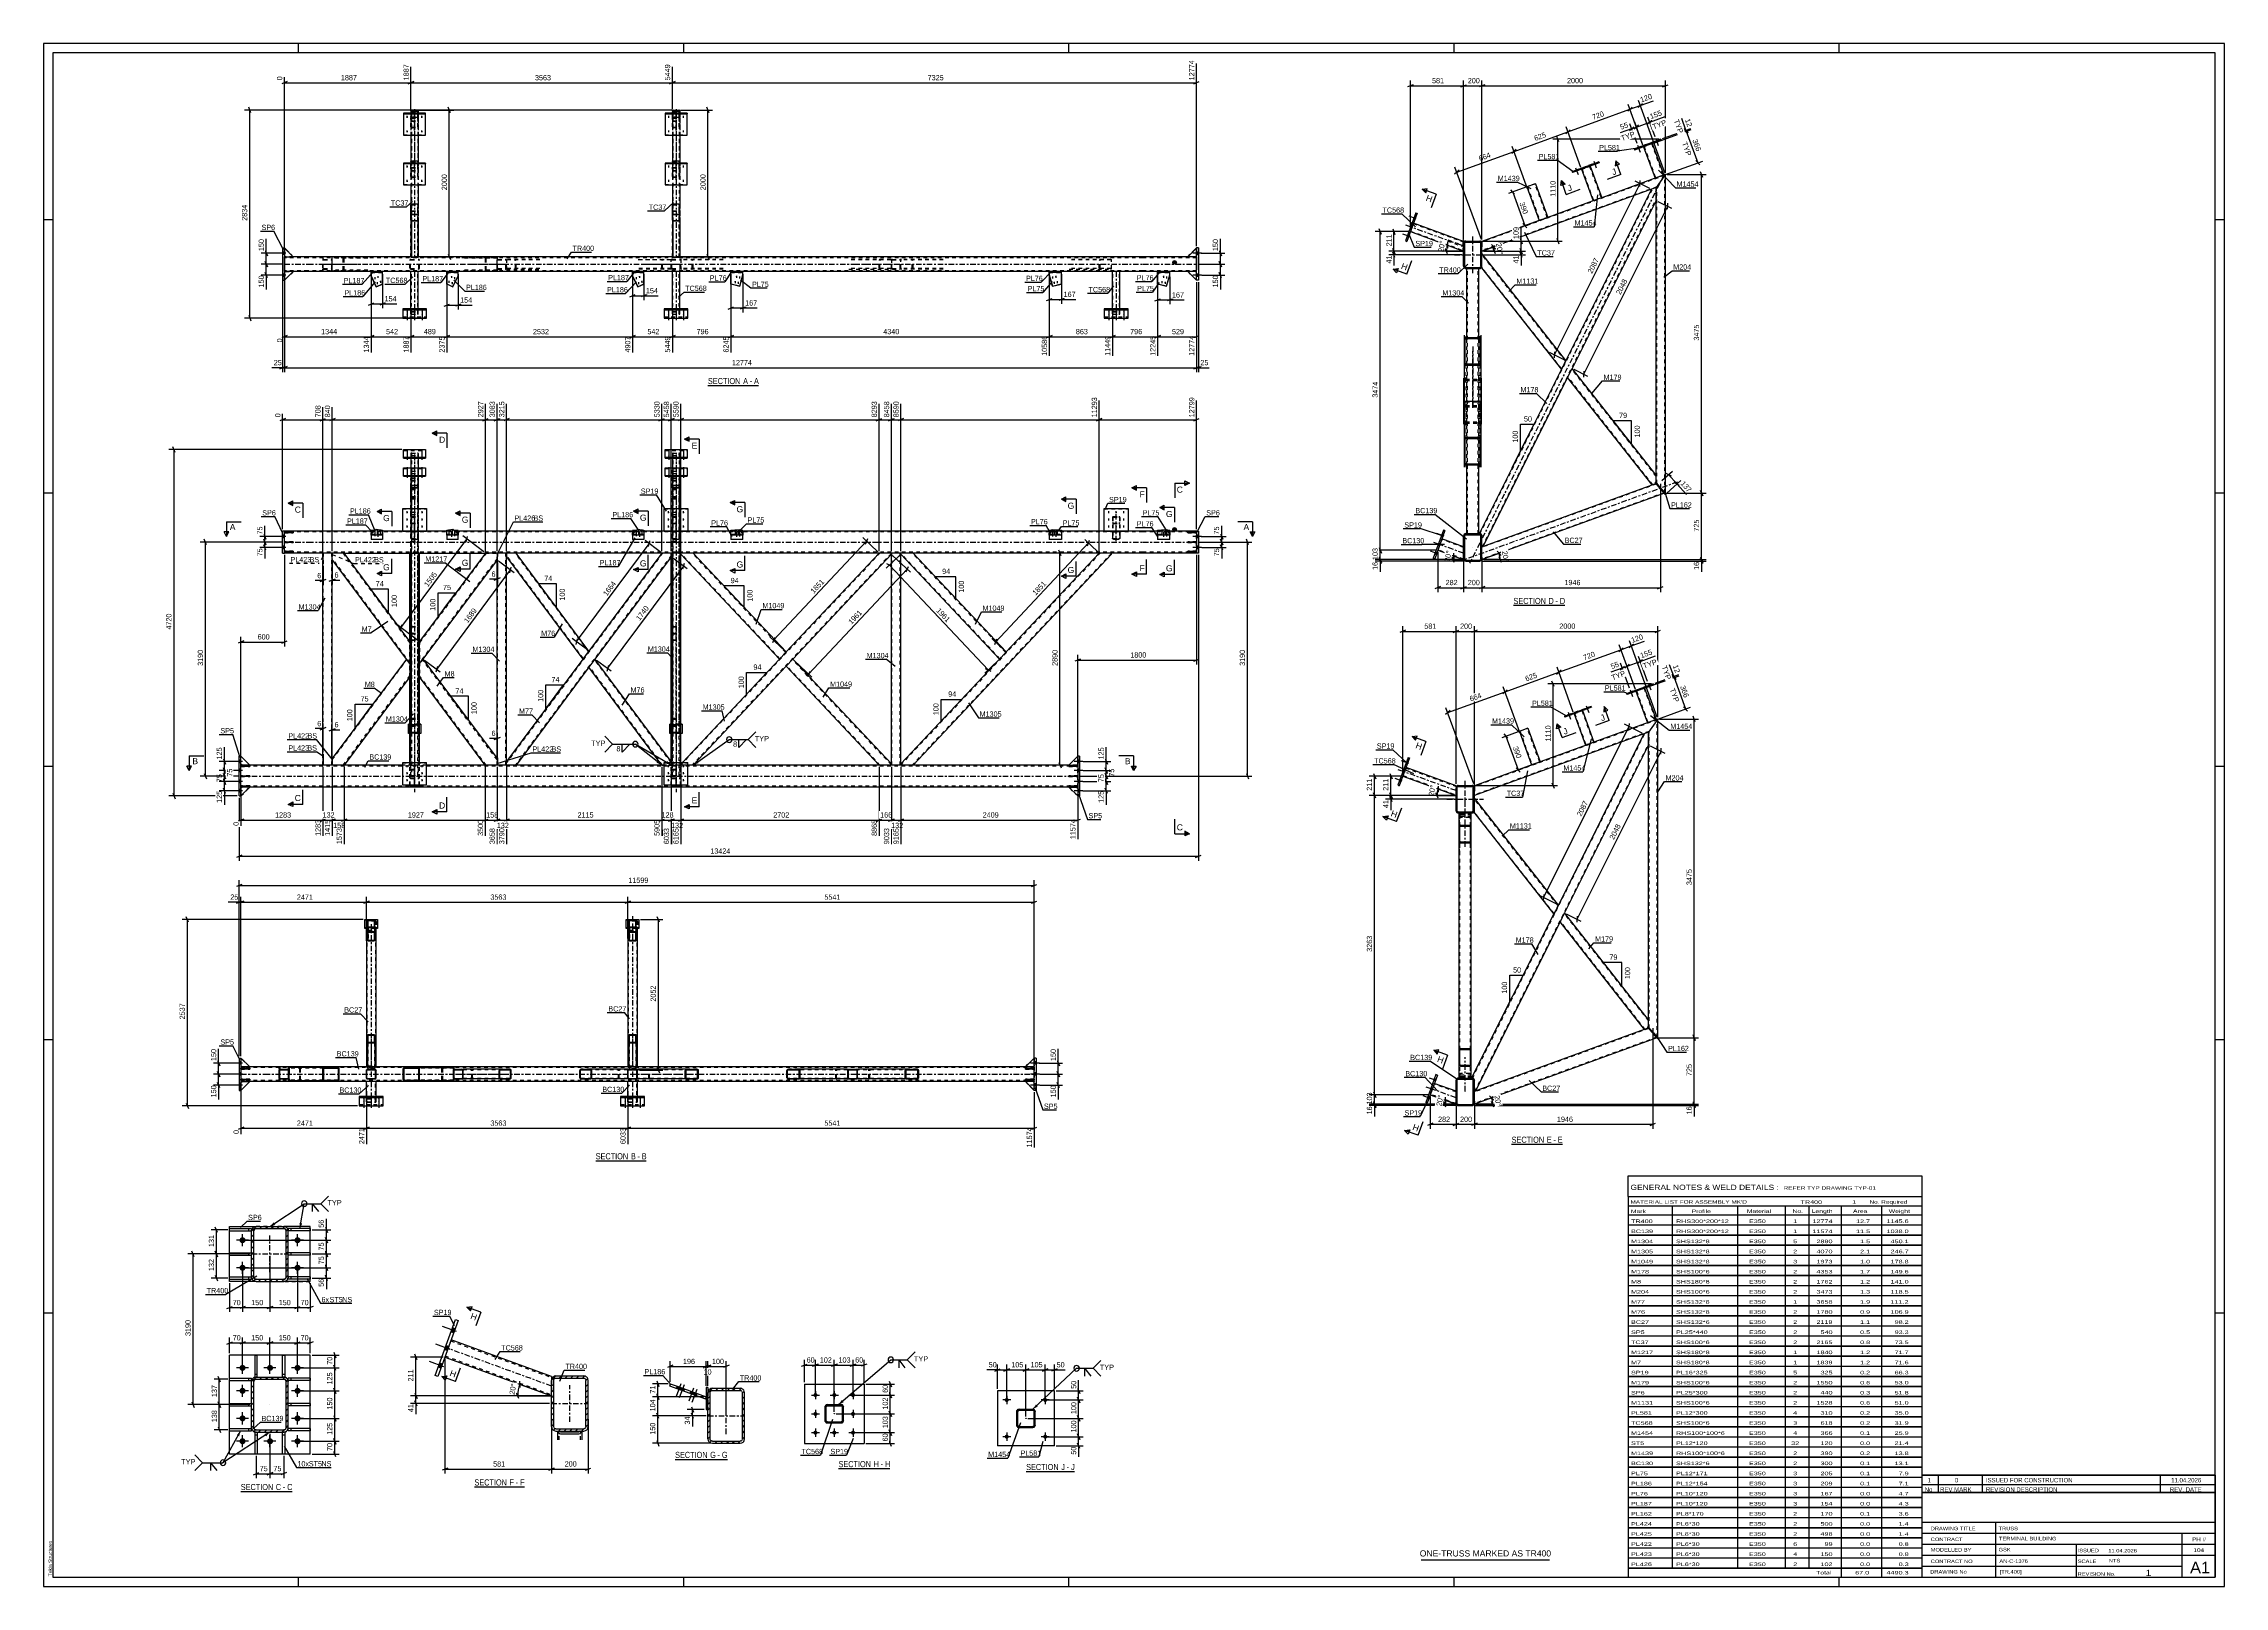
# Paper-space layout 'Layout1' of a CAD drawing. Header units: millimetres. Extents: x 0 to 1189, y 0 to 841.
# The model-space entities are those that its viewports show. They can reach past a viewport. Long polylines and large blocks are cut down to what shows.
import ezdxf

# ---------------------------------------------------------------- set-up
doc = ezdxf.new("R2010")
doc.units = ezdxf.units.MM
doc.linetypes.add('DXK_LINE_DOT2', pattern=[3.9198, 1.9599, -1.9599])
doc.linetypes.add('DXK_LINE_DOT3', pattern=[5.9187, 2.979, -0.9799, 0.9799, -0.9799])
doc.layers.add('Viewport layer', color=7, linetype='Continuous', plot=False)
doc.styles.add('Arial', font='arial.ttf', dxfattribs={"height": 0.2})
doc.styles.add('Arial Narrow', font='ARIALN.TTF', dxfattribs={"height": 0.2})

# ---------------------------------------------------------------- blocks, each defined once
blk = doc.blocks.new('Unknown-335479220-18 - 1571')
at = {"color": 6, "linetype": 'Continuous'}
blk.add_line((212.7, -500.1), (241.2, -500.1), dxfattribs=at)
at = {"color": 0, "linetype": 'Continuous'}
blk.add_wipeout([(230.8, -499.3), (230.8, -495.8), (212.7, -495.8), (212.7, -499.3)], dxfattribs=at)
blk.add_wipeout([(234.8, -499.3), (234.8, -495.8), (231.8, -495.8), (231.8, -499.3)], dxfattribs=at)
at = {"color": 7, "linetype": 'Continuous', "style": 'Arial Narrow'}
blk.add_text('SECTION ', height=3.34, dxfattribs=at).set_placement((212.7, -499.3))
at = {"color": 0, "linetype": 'Continuous'}
blk.add_wipeout([(237.1, -499.3), (237.1, -495.8), (235.8, -495.8), (235.8, -499.3)], dxfattribs=at)
blk.add_wipeout([(241.2, -499.3), (241.2, -495.8), (238.2, -495.8), (238.2, -499.3)], dxfattribs=at)
at = {"color": 7, "linetype": 'Continuous', "style": 'Arial Narrow'}
for s, p in [('G', (231.8, -499.3)), ('-', (235.8, -499.3)), ('G', (238.2, -499.3))]:
    blk.add_text(s, height=3.34, dxfattribs=at).set_placement(p)
blk = doc.blocks.new('Unknown-335479220-1133')
at = {"color": 5, "linetype": 'Continuous'}
for p, q in [((1057.4, 271.7), (-131.6, 271.7)), ((-131.6, 271.7), (-131.6, -569.3)), ((1052.4, 266.7), (-126.6, 266.7)), ((-126.6, 266.7), (-126.6, -564.3)), ((7.4, 266.7), (7.4, 271.7)), ((217.4, 266.7), (217.4, 271.7)), ((427.4, 266.7), (427.4, 271.7)), ((637.4, 266.7), (637.4, 271.7)), ((847.4, 266.7), (847.4, 271.7)), ((1052.4, -564.3), (1052.4, 266.7)), ((1057.4, -569.3), (1057.4, 271.7)), ((-126.6, 175.7), (-131.6, 175.7)), ((1057.4, 175.7), (1052.4, 175.7)), ((-126.6, 26.7), (-131.6, 26.7)), ((1057.4, 26.7), (1052.4, 26.7)), ((-126.6, -122.3), (-131.6, -122.3)), ((1057.4, -122.3), (1052.4, -122.3)), ((-126.6, -271.3), (-131.6, -271.3)), ((1057.4, -271.3), (1052.4, -271.3)), ((-126.6, -420.3), (-131.6, -420.3)), ((1057.4, -420.3), (1052.4, -420.3)), ((-131.6, -569.3), (1057.4, -569.3)), ((-126.6, -564.3), (1052.4, -564.3)), ((7.4, -569.3), (7.4, -564.3)), ((217.4, -569.3), (217.4, -564.3)), ((427.4, -569.3), (427.4, -564.3)), ((637.4, -569.3), (637.4, -564.3)), ((847.4, -569.3), (847.4, -564.3))]:
    blk.add_line(p, q, dxfattribs=at)
at = {"color": 174, "linetype": 'Continuous', "style": 'Arial'}
blk.add_text('Tekla Structures', height=1.91, rotation=90, dxfattribs=at).set_placement((-127.1, -563.8))
blk = doc.blocks.new('Unknown-335479220-12 - 5061')
at = {"color": 6, "linetype": 'Continuous'}
blk.add_line((230.6, 85.4), (258.2, 85.4), dxfattribs=at)
at = {"color": 0, "linetype": 'Continuous'}
blk.add_wipeout([(248.7, 86.1), (248.7, 89.6), (230.6, 89.6), (230.6, 86.1)], dxfattribs=at)
blk.add_wipeout([(252.3, 86.1), (252.3, 89.6), (249.8, 89.6), (249.8, 86.1)], dxfattribs=at)
at = {"color": 7, "linetype": 'Continuous', "style": 'Arial Narrow'}
blk.add_text('SECTION ', height=3.34, dxfattribs=at).set_placement((230.6, 86.1))
at = {"color": 0, "linetype": 'Continuous'}
blk.add_wipeout([(254.6, 86.1), (254.6, 89.6), (253.4, 89.6), (253.4, 86.1)], dxfattribs=at)
blk.add_wipeout([(258.2, 86.1), (258.2, 89.6), (255.7, 89.6), (255.7, 86.1)], dxfattribs=at)
at = {"color": 7, "linetype": 'Continuous', "style": 'Arial Narrow'}
for s, p in [('A', (249.8, 86.1)), ('-', (253.4, 86.1)), ('A', (255.7, 86.1))]:
    blk.add_text(s, height=3.34, dxfattribs=at).set_placement(p)
blk = doc.blocks.new('Unknown-335479220-13 - 5621')
at = {"color": 6, "linetype": 'Continuous'}
blk.add_line((169.4, -337.3), (197, -337.3), dxfattribs=at)
at = {"color": 0, "linetype": 'Continuous'}
blk.add_wipeout([(187.5, -336.5), (187.5, -333), (169.4, -333), (169.4, -336.5)], dxfattribs=at)
blk.add_wipeout([(191.1, -336.5), (191.1, -333), (188.6, -333), (188.6, -336.5)], dxfattribs=at)
at = {"color": 7, "linetype": 'Continuous', "style": 'Arial Narrow'}
blk.add_text('SECTION ', height=3.34, dxfattribs=at).set_placement((169.4, -336.5))
at = {"color": 0, "linetype": 'Continuous'}
blk.add_wipeout([(193.4, -336.5), (193.4, -333), (192.2, -333), (192.2, -336.5)], dxfattribs=at)
blk.add_wipeout([(197, -336.5), (197, -333), (194.5, -333), (194.5, -336.5)], dxfattribs=at)
at = {"color": 7, "linetype": 'Continuous', "style": 'Arial Narrow'}
for s, p in [('B', (188.6, -336.5)), ('-', (192.2, -336.5)), ('B', (194.5, -336.5))]:
    blk.add_text(s, height=3.34, dxfattribs=at).set_placement(p)
blk = doc.blocks.new('Unknown-335479220-14 - 3148')
at = {"color": 6, "linetype": 'Continuous'}
blk.add_line((-24.1, -517.5), (3.9, -517.5), dxfattribs=at)
at = {"color": 0, "linetype": 'Continuous'}
blk.add_wipeout([(-6, -516.8), (-6, -513.3), (-24.1, -513.3), (-24.1, -516.8)], dxfattribs=at)
blk.add_wipeout([(-2.2, -516.8), (-2.2, -513.3), (-5, -513.3), (-5, -516.8)], dxfattribs=at)
at = {"color": 7, "linetype": 'Continuous', "style": 'Arial Narrow'}
blk.add_text('SECTION ', height=3.34, dxfattribs=at).set_placement((-24.1, -516.8))
at = {"color": 0, "linetype": 'Continuous'}
blk.add_wipeout([(0.1, -516.8), (0.1, -513.3), (-1.2, -513.3), (-1.2, -516.8)], dxfattribs=at)
blk.add_wipeout([(3.9, -516.8), (3.9, -513.3), (1.2, -513.3), (1.2, -516.8)], dxfattribs=at)
at = {"color": 7, "linetype": 'Continuous', "style": 'Arial Narrow'}
for s, p in [('C', (-5, -516.8)), ('-', (-1.2, -516.8)), ('C', (1.2, -516.8))]:
    blk.add_text(s, height=3.34, dxfattribs=at).set_placement(p)
blk = doc.blocks.new('Unknown-335479220-15 - 1884')
at = {"color": 6, "linetype": 'Continuous'}
blk.add_line((669.8, -34.5), (697.8, -34.5), dxfattribs=at)
at = {"color": 0, "linetype": 'Continuous'}
blk.add_wipeout([(687.9, -33.8), (687.9, -30.3), (669.8, -30.3), (669.8, -33.8)], dxfattribs=at)
blk.add_wipeout([(691.7, -33.8), (691.7, -30.3), (688.9, -30.3), (688.9, -33.8)], dxfattribs=at)
at = {"color": 7, "linetype": 'Continuous', "style": 'Arial Narrow'}
blk.add_text('SECTION ', height=3.34, dxfattribs=at).set_placement((669.8, -33.8))
at = {"color": 0, "linetype": 'Continuous'}
blk.add_wipeout([(694, -33.8), (694, -30.3), (692.7, -30.3), (692.7, -33.8)], dxfattribs=at)
blk.add_wipeout([(697.8, -33.8), (697.8, -30.3), (695.1, -30.3), (695.1, -33.8)], dxfattribs=at)
at = {"color": 7, "linetype": 'Continuous', "style": 'Arial Narrow'}
for s, p in [('D', (688.9, -33.8)), ('-', (692.7, -33.8)), ('D', (695.1, -33.8))]:
    blk.add_text(s, height=3.34, dxfattribs=at).set_placement(p)
blk = doc.blocks.new('Unknown-335479220-16 - 2737')
at = {"color": 6, "linetype": 'Continuous'}
blk.add_line((668.8, -328.3), (696.5, -328.3), dxfattribs=at)
at = {"color": 0, "linetype": 'Continuous'}
blk.add_wipeout([(686.9, -327.5), (686.9, -324), (668.8, -324), (668.8, -327.5)], dxfattribs=at)
blk.add_wipeout([(690.5, -327.5), (690.5, -324), (688, -324), (688, -327.5)], dxfattribs=at)
at = {"color": 7, "linetype": 'Continuous', "style": 'Arial Narrow'}
blk.add_text('SECTION ', height=3.34, dxfattribs=at).set_placement((668.8, -327.5))
at = {"color": 0, "linetype": 'Continuous'}
blk.add_wipeout([(692.9, -327.5), (692.9, -324), (691.6, -324), (691.6, -327.5)], dxfattribs=at)
blk.add_wipeout([(696.5, -327.5), (696.5, -324), (693.9, -324), (693.9, -327.5)], dxfattribs=at)
at = {"color": 7, "linetype": 'Continuous', "style": 'Arial Narrow'}
for s, p in [('E', (688, -327.5)), ('-', (691.6, -327.5)), ('E', (693.9, -327.5))]:
    blk.add_text(s, height=3.34, dxfattribs=at).set_placement(p)
blk = doc.blocks.new('Unknown-335479220-17 - 11633')
at = {"color": 6, "linetype": 'Continuous'}
blk.add_line((103.3, -515), (130.5, -515), dxfattribs=at)
at = {"color": 0, "linetype": 'Continuous'}
blk.add_wipeout([(121.4, -514.3), (121.4, -510.8), (103.3, -510.8), (103.3, -514.3)], dxfattribs=at)
blk.add_wipeout([(124.8, -514.3), (124.8, -510.8), (122.4, -510.8), (122.4, -514.3)], dxfattribs=at)
blk.add_wipeout([(127.1, -514.3), (127.1, -510.8), (125.8, -510.8), (125.8, -514.3)], dxfattribs=at)
at = {"color": 7, "linetype": 'Continuous', "style": 'Arial Narrow'}
blk.add_text('SECTION ', height=3.34, dxfattribs=at).set_placement((103.3, -514.3))
at = {"color": 0, "linetype": 'Continuous'}
blk.add_wipeout([(130.5, -514.3), (130.5, -510.8), (128.2, -510.8), (128.2, -514.3)], dxfattribs=at)
at = {"color": 7, "linetype": 'Continuous', "style": 'Arial Narrow'}
for s, p in [('F', (122.4, -514.3)), ('F', (128.2, -514.3)), ('-', (125.8, -514.3))]:
    blk.add_text(s, height=3.34, dxfattribs=at).set_placement(p)
blk = doc.blocks.new('Unknown-335479220-19 - 12266')
at = {"color": 6, "linetype": 'Continuous'}
blk.add_line((301.8, -505.1), (329.8, -505.1), dxfattribs=at)
at = {"color": 0, "linetype": 'Continuous'}
blk.add_wipeout([(319.9, -504.3), (319.9, -500.8), (301.8, -500.8), (301.8, -504.3)], dxfattribs=at)
blk.add_wipeout([(323.7, -504.3), (323.7, -500.8), (320.9, -500.8), (320.9, -504.3)], dxfattribs=at)
at = {"color": 7, "linetype": 'Continuous', "style": 'Arial Narrow'}
blk.add_text('SECTION ', height=3.34, dxfattribs=at).set_placement((301.8, -504.3))
at = {"color": 0, "linetype": 'Continuous'}
blk.add_wipeout([(326, -504.3), (326, -500.8), (324.7, -500.8), (324.7, -504.3)], dxfattribs=at)
blk.add_wipeout([(329.8, -504.3), (329.8, -500.8), (327.1, -500.8), (327.1, -504.3)], dxfattribs=at)
at = {"color": 7, "linetype": 'Continuous', "style": 'Arial Narrow'}
for s, p in [('H', (320.9, -504.3)), ('-', (324.7, -504.3)), ('H', (327.1, -504.3))]:
    blk.add_text(s, height=3.34, dxfattribs=at).set_placement(p)
blk = doc.blocks.new('Unknown-335479220-20 - 13870')
at = {"color": 6, "linetype": 'Continuous'}
blk.add_line((404.1, -506.7), (430.5, -506.7), dxfattribs=at)
at = {"color": 0, "linetype": 'Continuous'}
blk.add_wipeout([(422.2, -505.9), (422.2, -502.4), (404.1, -502.4), (404.1, -505.9)], dxfattribs=at)
blk.add_wipeout([(425.2, -505.9), (425.2, -502.4), (423.3, -502.4), (423.3, -505.9)], dxfattribs=at)
blk.add_wipeout([(427.5, -505.9), (427.5, -502.4), (426.2, -502.4), (426.2, -505.9)], dxfattribs=at)
at = {"color": 7, "linetype": 'Continuous', "style": 'Arial Narrow'}
blk.add_text('SECTION ', height=3.34, dxfattribs=at).set_placement((404.1, -505.9))
at = {"color": 0, "linetype": 'Continuous'}
blk.add_wipeout([(430.5, -505.9), (430.5, -502.4), (428.6, -502.4), (428.6, -505.9)], dxfattribs=at)
at = {"color": 7, "linetype": 'Continuous', "style": 'Arial Narrow'}
for s, p in [('J', (423.3, -505.9)), ('-', (426.2, -505.9)), ('J', (428.6, -505.9))]:
    blk.add_text(s, height=3.34, dxfattribs=at).set_placement(p)
blk = doc.blocks.new('Part-335479220-1614 - 1571')
at = {"color": 2, "linetype": 'Continuous'}
for p, q in [((230.6, -460.9), (229.6, -460.9)), ((229.6, -460.9), (229.6, -472.9)), ((230.6, -460.9), (230.6, -463.7)), ((229.6, -472.9), (230.6, -472.9))]:
    blk.add_line(p, q, dxfattribs=at)
at = {"color": 7, "linetype": 'DXK_LINE_DOT2'}
blk.add_line((230.6, -463.7), (230.6, -472.9), dxfattribs=at)
blk = doc.blocks.new('Part-335479220-1606 - 1571')
at = {"linetype": 'Continuous'}
h = blk.add_hatch(dxfattribs=at)
h.set_pattern_fill('', scale=0.7, style=0, pattern_type=0)
h.set_pattern_definition([(45, (230.5564, -488.9223), (-1.57154, 1.57154), [])])
h.paths.add_polyline_path([(230.6, -463.7), (230.6, -488.9), (230.7, -489.8), (231.3, -490.6), (232, -491.1), (233, -491.3), (248.2, -491.3), (249.1, -491.1), (249.9, -490.6), (250.4, -489.8), (250.6, -488.9), (250.6, -463.7), (250.4, -462.8), (249.9, -462), (249.1, -461.5), (248.2, -461.3), (233, -461.3), (232, -461.5), (231.3, -462), (230.7, -462.8)])
h.paths.add_polyline_path([(232.1, -462.9), (232.5, -462.6), (233, -462.5), (248.2, -462.5), (248.6, -462.6), (249, -462.9), (249.3, -463.3), (249.4, -463.7), (249.4, -488.9), (249.3, -489.4), (249, -489.8), (248.6, -490), (248.2, -490.1), (233, -490.1), (232.5, -490), (232.1, -489.8), (231.8, -489.4), (231.8, -488.9), (231.8, -463.7), (231.8, -463.3)])
at = {"color": 2, "linetype": 'Continuous'}
for p, q in [((230.7, -462.8), (230.6, -463.7)), ((231.8, -463.7), (231.8, -463.3)), ((233, -461.3), (232, -461.5)), ((232.5, -462.6), (233, -462.5)), ((233, -461.3), (248.2, -461.3)), ((233, -462.5), (248.2, -462.5)), ((249.1, -461.5), (248.2, -461.3)), ((248.2, -462.5), (248.6, -462.6)), ((249.3, -463.3), (249.4, -463.7)), ((250.6, -463.7), (250.4, -462.8)), ((230.6, -488.9), (230.6, -463.7)), ((231.8, -488.9), (231.8, -463.7)), ((249.4, -488.9), (249.4, -463.7)), ((250.6, -488.9), (250.6, -463.7)), ((230.6, -488.9), (230.7, -489.8)), ((231.8, -489.4), (231.8, -488.9)), ((232, -491.1), (233, -491.3)), ((233, -490.1), (232.5, -490)), ((233, -490.1), (248.2, -490.1)), ((233, -491.3), (248.2, -491.3)), ((248.6, -490), (248.2, -490.1)), ((248.2, -491.3), (249.1, -491.1)), ((249.4, -488.9), (249.3, -489.4)), ((250.4, -489.8), (250.6, -488.9))]:
    blk.add_line(p, q, dxfattribs=at)
at = {"color": 7, "linetype": 'DXK_LINE_DOT3'}
for p, q in [((240.6, -486.3), (240.6, -466.3)), ((230.6, -476.3), (250.6, -476.3))]:
    blk.add_line(p, q, dxfattribs=at)
at = {"color": 2, "linetype": 'Continuous'}
for centre, radius, start, end in [((233, -463.7), 2.4, 112.5, 157.5), ((233, -463.7), 1.2, 112.5, 157.5), ((248.2, -463.7), 1.2, 22.5, 67.5), ((248.2, -463.7), 2.4, 22.5, 67.5), ((233, -488.9), 2.4, 202.5, 247.5), ((233, -488.9), 1.2, 202.5, 247.5), ((248.2, -488.9), 1.2, 292.5, 337.5), ((248.2, -488.9), 2.4, 292.5, 337.5)]:
    blk.add_arc(centre, radius, start, end, dxfattribs=at)
blk = doc.blocks.new('Part-335479220-1655 - 1571')
at = {"color": 2, "linetype": 'Continuous'}
for p, q in [((210, -458.8), (209.6, -459.9)), ((209.6, -459.9), (229.2, -467)), ((210, -458.8), (213.8, -460.2)), ((213.8, -460.2), (213.4, -461.3)), ((213.8, -460.2), (229.6, -465.9)), ((229.6, -465.9), (229.2, -467))]:
    blk.add_line(p, q, dxfattribs=at)
at = {"color": 7, "linetype": 'DXK_LINE_DOT2'}
blk.add_line((224.2, -465.2), (224.6, -464.1), dxfattribs=at)
blk = doc.blocks.new('Bolt-335479220-1680 - 1571')
at = {"linetype": 'Continuous'}
for points in [[(213.9, -461.5), (215.6, -462.1), (216, -461), (214.4, -460.4)], [(215.7, -462.1), (217.4, -462.7), (217.8, -461.6), (216.1, -461)], [(220.8, -464), (222.5, -464.6), (222.9, -463.5), (221.2, -462.8)], [(222.5, -464.6), (224.2, -465.2), (224.6, -464.1), (222.9, -463.5)]]:
    blk.add_hatch(color=1, dxfattribs=at).paths.add_polyline_path(points)
at = {"color": 1, "linetype": 'Continuous'}
for p, q in [((215.9, -458.8), (213.3, -465.8)), ((214.4, -460.4), (213.9, -461.5)), ((217.6, -459.4), (215, -466.5)), ((216, -461), (215.6, -462.1)), ((216.1, -461), (215.7, -462.1)), ((217.8, -461.6), (217.4, -462.7)), ((222.7, -461.3), (220.2, -468.3)), ((221.2, -462.8), (220.8, -464)), ((224.5, -461.9), (221.9, -469)), ((222.9, -463.5), (222.5, -464.6)), ((222.9, -463.5), (222.5, -464.6)), ((224.6, -464.1), (224.2, -465.2))]:
    blk.add_line(p, q, dxfattribs=at)
blk = doc.blocks.new('Part-335479220-3817 - 3686')
at = {"color": 2, "linetype": 'Continuous'}
for p, q in [((20.8, -6), (20.6, -6)), ((20.6, -6), (20.6, -12)), ((20.8, -12), (20.8, -6)), ((20.6, -12), (20.8, -12))]:
    blk.add_line(p, q, dxfattribs=at)
blk = doc.blocks.new('Part-335479220-3874 - 3686')
at = {"color": 7, "linetype": 'DXK_LINE_DOT2'}
for p, q in [((4.5, -5), (-0.3, -5)), ((-0.3, -5), (-0.3, -5.5)), ((-0.3, -5.5), (4.5, -5.5)), ((0.3, -5.5), (0.3, -5)), ((4.5, -5.5), (4.5, -5))]:
    blk.add_line(p, q, dxfattribs=at)
blk = doc.blocks.new('Part-335479220-3753 - 3686')
at = {"color": 2, "linetype": 'Continuous'}
for p, q in [((189.5, 4.9), (192.3, 7)), ((192.3, 6.6), (189.5, 4.4)), ((189.5, 3.7), (189.5, 4.9)), ((195.7, 3.7), (189.5, 3.7)), ((192.3, 7), (195.7, 6.5)), ((192.3, 7), (192.3, 6.6)), ((195.7, 6), (192.3, 6.6)), ((195.7, 6.5), (195.7, 3.7))]:
    blk.add_line(p, q, dxfattribs=at)
at = {"color": 7, "linetype": 'DXK_LINE_DOT2'}
blk.add_line((189.5, 4.2), (195.7, 4.2), dxfattribs=at)
blk = doc.blocks.new('Part-335479220-3689 - 3686')
at = {"color": 7, "linetype": 'DXK_LINE_DOT2'}
for p, q in [((73.1, -53.9), (73.3, -53.9)), ((73.1, -53.9), (73.1, -73.8)), ((73.3, -53.9), (73.3, -73.8)), ((73.1, -73.8), (73.3, -73.8))]:
    blk.add_line(p, q, dxfattribs=at)
blk = doc.blocks.new('Part-335479220-4095 - 3686')
at = {"color": 7, "linetype": 'DXK_LINE_DOT2'}
for p, q in [((120.8, -6), (115.6, -6)), ((115.6, -10.1), (115.6, -6)), ((115.9, -121.6), (115.9, -6)), ((120.5, -121.6), (120.5, -6)), ((120.8, -8), (120.8, -6)), ((115.6, -121.6), (115.6, -117.6)), ((120.8, -121.6), (115.6, -121.6)), ((120.8, -121.6), (120.8, -119.6))]:
    blk.add_line(p, q, dxfattribs=at)
at = {"color": 2, "linetype": 'Continuous'}
for p, q in [((115.6, -117.6), (115.6, -10.1)), ((120.8, -119.6), (120.8, -8))]:
    blk.add_line(p, q, dxfattribs=at)
blk = doc.blocks.new('Part-335479220-3688 - 3686')
at = {"color": 2, "linetype": 'Continuous'}
for p, q in [((73.3, -53.9), (73.1, -53.9)), ((73.1, -53.9), (73.1, -73.8)), ((73.3, -73.8), (73.3, -53.9)), ((73.1, -73.8), (73.3, -73.8))]:
    blk.add_line(p, q, dxfattribs=at)
blk = doc.blocks.new('Bolt-335479220-3754 - 3686')
at = {"linetype": 'Continuous'}
for points in [[(-25, -118.9), (-25, -120.3), (-24, -120.3), (-24, -118.9)], [(-25, -118.9), (-25, -120.3), (-24, -120.3), (-24, -118.9)], [(-25, -118.9), (-25, -120.3), (-24, -120.3), (-24, -118.9)], [(-25, -123.9), (-25, -125.3), (-24, -125.3), (-24, -123.9)], [(-25, -123.9), (-25, -125.3), (-24, -125.3), (-24, -123.9)], [(-25, -129.9), (-25, -131.3), (-24, -131.3), (-24, -129.9)], [(-25, -129.9), (-25, -131.3), (-24, -131.3), (-24, -129.9)], [(-25, -134.9), (-25, -136.3), (-24, -136.3), (-24, -134.9)], [(-25, -134.9), (-25, -136.3), (-24, -136.3), (-24, -134.9)], [(-25, -134.9), (-25, -136.3), (-24, -136.3), (-24, -134.9)]]:
    blk.add_hatch(color=1, dxfattribs=at).paths.add_polyline_path(points)
at = {"color": 1, "linetype": 'Continuous'}
for p, q in [((-23.2, -119.6), (-28, -119.6)), ((-23.2, -119.6), (-28, -119.6)), ((-23.2, -119.6), (-28, -119.6)), ((-23.2, -124.6), (-28, -124.6)), ((-23.2, -124.6), (-28, -124.6)), ((-23.2, -130.6), (-28, -130.6)), ((-23.2, -130.6), (-28, -130.6)), ((-24, -118.9), (-25, -118.9)), ((-24, -118.9), (-25, -118.9)), ((-24, -118.9), (-25, -118.9)), ((-24, -120.3), (-25, -120.3)), ((-24, -120.3), (-25, -120.3)), ((-24, -120.3), (-25, -120.3)), ((-24, -123.9), (-25, -123.9)), ((-24, -123.9), (-25, -123.9)), ((-24, -125.3), (-25, -125.3)), ((-24, -125.3), (-25, -125.3)), ((-24, -129.9), (-25, -129.9)), ((-24, -129.9), (-25, -129.9)), ((-23.2, -135.6), (-28, -135.6)), ((-23.2, -135.6), (-28, -135.6)), ((-23.2, -135.6), (-28, -135.6)), ((-24, -131.3), (-25, -131.3)), ((-24, -131.3), (-25, -131.3)), ((-24, -134.9), (-25, -134.9)), ((-24, -134.9), (-25, -134.9)), ((-24, -134.9), (-25, -134.9)), ((-24, -136.3), (-25, -136.3)), ((-24, -136.3), (-25, -136.3)), ((-24, -136.3), (-25, -136.3))]:
    blk.add_line(p, q, dxfattribs=at)
blk = doc.blocks.new('Part-335479220-3690 - 3686')
at = {"color": 2, "linetype": 'Continuous'}
for p, q in [((68.3, -53.8), (68.1, -53.8)), ((68.1, -53.8), (68.1, -73.8)), ((68.3, -73.8), (68.3, -53.8)), ((68.1, -73.8), (68.3, -73.8))]:
    blk.add_line(p, q, dxfattribs=at)
blk = doc.blocks.new('Part-335479220-3693 - 3686')
at = {"color": 7, "linetype": 'DXK_LINE_DOT2'}
for p, q in [((68.1, -53.8), (68.3, -53.8)), ((68.1, -53.8), (68.1, -73.8)), ((68.3, -53.8), (68.3, -73.8)), ((68.1, -73.8), (68.3, -73.8))]:
    blk.add_line(p, q, dxfattribs=at)
blk = doc.blocks.new('Part-335479220-3822 - 3686')
at = {"color": 7, "linetype": 'DXK_LINE_DOT2'}
for p, q in [((20.6, -6), (20.8, -6)), ((20.6, -6), (20.6, -12)), ((20.8, -6), (20.8, -12)), ((20.6, -12), (20.8, -12))]:
    blk.add_line(p, q, dxfattribs=at)
blk = doc.blocks.new('Part-335479220-4085 - 3686')
at = {"color": 7, "linetype": 'DXK_LINE_DOT2'}
for p, q in [((215.8, -6), (210.6, -6)), ((210.6, -8), (210.6, -6)), ((210.9, -121.6), (210.9, -6)), ((215.5, -121.6), (215.5, -6)), ((215.8, -6.7), (215.8, -6)), ((210.6, -121.6), (210.6, -119.6)), ((215.8, -121.6), (210.6, -121.6)), ((215.8, -121.6), (215.8, -120.1))]:
    blk.add_line(p, q, dxfattribs=at)
at = {"color": 2, "linetype": 'Continuous'}
for p, q in [((210.6, -119.6), (210.6, -8)), ((215.8, -120.1), (215.8, -6.7))]:
    blk.add_line(p, q, dxfattribs=at)
blk = doc.blocks.new('Part-335479220-3694 - 3686')
at = {"color": 7, "linetype": 'DXK_LINE_DOT2'}
for p, q in [((211.7, 0.5), (211.5, 0.4)), ((211.6, 0.1), (211.7, 0.1)), ((211.7, 0.5), (214.7, 0.5)), ((211.7, 0.1), (214.7, 0.1)), ((214.9, 0.4), (214.7, 0.5)), ((214.7, 0.1), (214.8, 0.1)), ((211.2, 0), (211.2, -0.3)), ((211.2, -49.6), (211.2, -0.3)), ((211.2, -5.4), (211.2, -5.2)), ((211.3, -5.6), (211.2, -5.4)), ((211.2, -5.4), (211.2, -5.4)), ((211.5, -5.6), (211.3, -5.6)), ((211.4, -0.3), (211.5, -0.2)), ((211.4, -49.6), (211.4, -0.3)), ((211.5, -5.3), (211.4, -5.2)), ((211.5, -5.4), (211.5, -5.3)), ((211.6, -5.5), (211.5, -5.4)), ((211.7, -5.7), (211.5, -5.6)), ((211.7, -5.5), (211.6, -5.5)), ((214.7, -5.5), (211.7, -5.5)), ((214.7, -5.7), (211.7, -5.7)), ((214.8, -5.5), (214.7, -5.5)), ((214.9, -5.6), (214.7, -5.7)), ((214.9, -5.4), (214.8, -5.5)), ((214.9, -0.2), (215, -0.3)), ((215, -5.2), (214.9, -5.3)), ((214.9, -5.3), (214.9, -5.4)), ((215.1, -5.6), (214.9, -5.6)), ((215, -49.6), (215, -0.3)), ((215.2, -5.4), (215.1, -5.6)), ((215.2, -0.3), (215.2, 0)), ((215.2, -49.6), (215.2, -0.3)), ((215.2, -5.4), (215.2, -5.2)), ((215.2, -5.4), (215.2, -5.4)), ((211.2, -46.4), (211.3, -46.2)), ((211.2, -46.6), (211.2, -46.4)), ((211.3, -46.2), (211.5, -46.1)), ((211.5, -46.5), (211.4, -46.6)), ((211.5, -46.1), (211.7, -46.1)), ((211.6, -46.3), (211.5, -46.4)), ((211.5, -46.4), (211.5, -46.5)), ((211.7, -46.3), (211.6, -46.3)), ((211.7, -46.1), (214.7, -46.1)), ((211.7, -46.3), (214.7, -46.3)), ((214.7, -46.1), (214.9, -46.1)), ((214.8, -46.3), (214.7, -46.3)), ((214.9, -46.4), (214.8, -46.3)), ((214.9, -46.1), (215.1, -46.2)), ((214.9, -46.5), (214.9, -46.4)), ((215, -46.6), (214.9, -46.5)), ((215.1, -46.2), (215.2, -46.4)), ((215.2, -46.4), (215.2, -46.6)), ((211.2, -49.7), (211.2, -49.6)), ((211.3, -49.9), (211.2, -49.7)), ((211.5, -50), (211.3, -49.9)), ((211.4, -49.6), (211.5, -49.7)), ((211.5, -49.7), (211.5, -49.7)), ((211.5, -49.7), (211.6, -49.8)), ((211.7, -50), (211.5, -50)), ((211.6, -49.8), (211.7, -49.8)), ((211.7, -49.8), (214.7, -49.8)), ((211.7, -50), (214.7, -50)), ((214.7, -49.8), (214.8, -49.8)), ((214.9, -50), (214.7, -50)), ((214.8, -49.8), (214.9, -49.7)), ((214.9, -49.7), (215, -49.6)), ((214.9, -49.7), (214.9, -49.7)), ((215.1, -49.9), (214.9, -50)), ((215.2, -49.7), (215.1, -49.9)), ((215.2, -49.6), (215.2, -49.7))]:
    blk.add_line(p, q, dxfattribs=at)
for centre, radius, start, end in [((211.9, -0.2), 0.711, 127.9406, 168.6047), ((211.8, -0.2), 0.355, 127.9406, 168.6047), ((214.6, -0.2), 0.355, 11.3953, 52.0594), ((214.5, -0.2), 0.711, 11.3953, 52.0594)]:
    blk.add_arc(centre, radius, start, end, dxfattribs=at)
blk = doc.blocks.new('Part-335479220-3872 - 3686')
at = {"color": 7, "linetype": 'DXK_LINE_DOT2'}
for p, q in [((4.5, 0.2), (-0.3, 0.2)), ((-0.3, 0.2), (-0.3, -0.2)), ((0.3, -0.2), (0.3, 0.2)), ((4.5, -0.2), (4.5, 0.2)), ((-0.3, -0.2), (4.5, -0.2))]:
    blk.add_line(p, q, dxfattribs=at)
blk = doc.blocks.new('Part-335479220-3759 - 3686')
at = {"color": 2, "linetype": 'Continuous'}
for p, q in [((47, 4.9), (49.8, 7)), ((49.8, 6.6), (47, 4.4)), ((47, 3.7), (47, 4.9)), ((53.2, 3.7), (47, 3.7)), ((49.8, 7), (53.2, 6.5)), ((49.8, 7), (49.8, 6.6)), ((53.2, 6), (49.8, 6.6)), ((53.2, 6.5), (53.2, 3.7))]:
    blk.add_line(p, q, dxfattribs=at)
at = {"color": 7, "linetype": 'DXK_LINE_DOT2'}
blk.add_line((47, 4.2), (53.2, 4.2), dxfattribs=at)
blk = doc.blocks.new('Part-335479220-3699 - 3686')
at = {"color": 7, "linetype": 'DXK_LINE_DOT2'}
for p, q in [((88.2, 3.7), (88.2, 6.2)), ((88.2, 6.2), (92.8, 6.2)), ((94.4, 4.9), (94.4, 3.7))]:
    blk.add_line(p, q, dxfattribs=at)
at = {"color": 2, "linetype": 'Continuous'}
for p, q in [((88.2, 3.7), (88.2, 1.4)), ((94.4, 1.4), (88.2, 1.4)), ((94.4, 6.2), (92.8, 6.2)), ((94.4, 6.2), (94.4, 4.9)), ((94.4, 1.4), (94.4, 3.7))]:
    blk.add_line(p, q, dxfattribs=at)
blk = doc.blocks.new('Part-335479220-3774 - 3686')
at = {"color": 2, "linetype": 'Continuous'}
for p, q in [((243.1, 6.5), (248, 6.9)), ((243.1, 3.7), (243.1, 6.5)), ((248, 6.5), (243.1, 6)), ((249.7, 3.7), (243.1, 3.7)), ((248, 6.9), (249.7, 4.7)), ((248, 6.9), (248, 6.5)), ((248, 6.5), (249.7, 4.2)), ((249.7, 4.7), (249.7, 3.7))]:
    blk.add_line(p, q, dxfattribs=at)
at = {"color": 7, "linetype": 'DXK_LINE_DOT2'}
blk.add_line((243.1, 4.2), (249.7, 4.2), dxfattribs=at)
blk = doc.blocks.new('Part-335479220-3714 - 3686')
at = {"color": 7, "linetype": 'DXK_LINE_DOT2'}
for p, q in [((243.1, 3.7), (243.1, 6.2)), ((243.1, 6.2), (248.6, 6.2)), ((249.7, 4.7), (249.7, 3.7))]:
    blk.add_line(p, q, dxfattribs=at)
at = {"color": 2, "linetype": 'Continuous'}
for p, q in [((243.1, 3.7), (243.1, 1.4)), ((249.7, 1.4), (243.1, 1.4)), ((249.7, 6.2), (248.6, 6.2)), ((249.7, 6.2), (249.7, 4.7)), ((249.7, 1.4), (249.7, 3.7))]:
    blk.add_line(p, q, dxfattribs=at)
blk = doc.blocks.new('Part-335479220-3779 - 3686')
at = {"color": 2, "linetype": 'Continuous'}
for p, q in [((475.8, 6.5), (480.7, 6.9)), ((475.8, 3.7), (475.8, 6.5)), ((480.7, 6.5), (475.8, 6)), ((482.5, 3.7), (475.8, 3.7)), ((480.7, 6.9), (482.5, 4.7)), ((480.7, 6.9), (480.7, 6.5)), ((480.7, 6.5), (482.5, 4.2)), ((482.5, 4.7), (482.5, 3.7))]:
    blk.add_line(p, q, dxfattribs=at)
at = {"color": 7, "linetype": 'DXK_LINE_DOT2'}
blk.add_line((475.8, 4.2), (482.5, 4.2), dxfattribs=at)
blk = doc.blocks.new('Part-335479220-3844 - 3686')
at = {"color": 7, "linetype": 'DXK_LINE_DOT2'}
for p, q in [((497, 0.2), (492.2, 0.2)), ((492.2, 0.2), (492.2, -0.2)), ((496.4, -0.2), (496.4, 0.2)), ((497, -0.2), (497, 0.2)), ((492.2, -0.2), (497, -0.2))]:
    blk.add_line(p, q, dxfattribs=at)
blk = doc.blocks.new('Bolt-335479220-3715 - 3686')
at = {"linetype": 'Continuous'}
for points in [[(418.5, 4.8), (418.6, 4.8), (418.6, 4.8), (418.7, 4.8), (418.8, 4.8), (418.8, 4.7), (418.8, 4.7), (418.8, 4.7), (418.8, 4.7), (418.8, 4.6), (418.8, 4.6), (418.8, 4.6), (418.7, 4.6), (418.6, 4.6), (418.6, 4.6), (418.5, 4.6), (418.4, 4.6), (418.3, 4.6), (418.3, 4.6), (418.2, 4.6), (418.2, 4.6), (418.1, 4.6), (418.1, 4.7), (418.1, 4.7), (418.1, 4.7), (418.2, 4.7), (418.2, 4.8), (418.3, 4.8), (418.3, 4.8), (418.4, 4.8)], [(419.3, 5.9), (419.4, 5.9), (419.5, 5.9), (419.5, 5.8), (419.6, 5.8), (419.6, 5.8), (419.7, 5.8), (419.7, 5.8), (419.7, 5.7), (419.7, 5.7), (419.6, 5.7), (419.6, 5.7), (419.5, 5.6), (419.5, 5.6), (419.4, 5.6), (419.3, 5.6), (419.2, 5.6), (419.2, 5.6), (419.1, 5.6), (419, 5.7), (419, 5.7), (419, 5.7), (419, 5.7), (419, 5.8), (419, 5.8), (419, 5.8), (419, 5.8), (419.1, 5.8), (419.2, 5.9), (419.2, 5.9)], [(420.2, 4.7), (420.3, 4.6), (420.4, 4.6), (420.4, 4.6), (420.5, 4.6), (420.5, 4.6), (420.6, 4.6), (420.6, 4.5), (420.6, 4.5), (420.6, 4.5), (420.5, 4.5), (420.5, 4.4), (420.4, 4.4), (420.4, 4.4), (420.3, 4.4), (420.2, 4.4), (420.2, 4.4), (420.1, 4.4), (420, 4.4), (420, 4.4), (419.9, 4.5), (419.9, 4.5), (419.9, 4.5), (419.9, 4.5), (419.9, 4.6), (419.9, 4.6), (420, 4.6), (420, 4.6), (420.1, 4.6), (420.2, 4.6)], [(421, 5.7), (421.1, 5.7), (421.2, 5.7), (421.3, 5.7), (421.3, 5.7), (421.4, 5.6), (421.4, 5.6), (421.4, 5.6), (421.4, 5.6), (421.4, 5.5), (421.4, 5.5), (421.3, 5.5), (421.3, 5.5), (421.2, 5.5), (421.1, 5.5), (421, 5.5), (421, 5.5), (420.9, 5.5), (420.8, 5.5), (420.8, 5.5), (420.7, 5.5), (420.7, 5.5), (420.7, 5.6), (420.7, 5.6), (420.7, 5.6), (420.7, 5.6), (420.8, 5.7), (420.8, 5.7), (420.9, 5.7), (421, 5.7)]]:
    blk.add_hatch(color=1, dxfattribs=at).paths.add_polyline_path(points)
at = {"color": 1, "linetype": 'Continuous'}
for p, q in [((418.5, 5.9), (418.5, 3.1)), ((419.3, 6.9), (419.3, 4.1)), ((420.2, 5.7), (420.2, 2.9)), ((421, 6.8), (421, 4))]:
    blk.add_line(p, q, dxfattribs=at)
blk = doc.blocks.new('Part-335479220-3780 - 3686')
at = {"color": 2, "linetype": 'Continuous'}
for p, q in [((427.4, -132.9), (432.2, -132.9)), ((427.4, -133.3), (427.4, -132.9)), ((432.2, -133.3), (427.4, -133.3)), ((432.2, -132.9), (432.2, -133.3))]:
    blk.add_line(p, q, dxfattribs=at)
at = {"color": 7, "linetype": 'DXK_LINE_DOT2'}
blk.add_line((431.6, -133.3), (431.6, -132.9), dxfattribs=at)
blk = doc.blocks.new('Part-335479220-3784 - 3686')
at = {"color": 7, "linetype": 'DXK_LINE_DOT2'}
for p, q in [((432.2, -121.9), (427.4, -121.9)), ((427.4, -121.9), (427.4, -122.3)), ((427.4, -122.3), (432.2, -122.3)), ((431.6, -122.3), (431.6, -121.9)), ((432.2, -122.3), (432.2, -121.9))]:
    blk.add_line(p, q, dxfattribs=at)
blk = doc.blocks.new('Part-335479220-8685 - 3686')
at = {"color": 7, "linetype": 'DXK_LINE_DOT2'}
for p, q in [((68.8, 48.5), (68.7, 48.4)), ((68.7, 48.4), (68.7, 48.3)), ((68.7, 48.3), (68.7, 33.5)), ((69, 48.5), (68.8, 48.5)), ((68.9, 48.3), (69, 48.4)), ((68.9, 47.3), (68.9, 48.3)), ((68.9, 48.3), (68.9, 33.5)), ((69.2, 48.5), (69, 48.5)), ((69, 48.4), (69, 48.4)), ((69, 48.4), (69.1, 48.4)), ((69.1, 48.4), (69.2, 48.4)), ((69.2, 48.5), (72.2, 48.5)), ((69.2, 48.4), (72.2, 48.4)), ((72.4, 48.5), (72.2, 48.5)), ((72.2, 48.4), (72.3, 48.4)), ((72.3, 48.4), (72.4, 48.4)), ((72.6, 48.5), (72.4, 48.5)), ((72.4, 48.4), (72.4, 48.4)), ((72.4, 48.4), (72.5, 48.3)), ((72.5, 48.3), (72.5, 45.7)), ((72.5, 48.3), (72.5, 33.5)), ((72.7, 48.4), (72.6, 48.5)), ((72.7, 48.3), (72.7, 48.4)), ((72.7, 48.3), (72.7, 33.5)), ((68.7, 47.3), (68.7, 47.2)), ((68.7, 47.2), (68.8, 47.2)), ((68.7, 40.5), (68.7, 33.5)), ((68.8, 47.2), (69, 47.2)), ((69, 47.3), (68.9, 47.3)), ((69.1, 47.2), (69, 47.3)), ((69, 47.3), (69, 47.3)), ((69, 47.2), (69.2, 47.1)), ((69.2, 47.2), (69.1, 47.2)), ((69.2, 47.2), (72.2, 47.2)), ((69.2, 47.1), (72.2, 47.1)), ((72.3, 47.2), (72.2, 47.2)), ((72.2, 47.1), (72.4, 47.2)), ((72.4, 47.3), (72.3, 47.2)), ((72.5, 47.3), (72.4, 47.3)), ((72.4, 47.3), (72.4, 47.3)), ((72.4, 47.2), (72.6, 47.2)), ((72.6, 47.2), (72.7, 47.2)), ((72.7, 47.2), (72.7, 47.3)), ((72.7, 40.5), (72.7, 33.5)), ((68.7, 34.6), (68.8, 34.7)), ((68.7, 34.6), (68.7, 34.6)), ((68.8, 33.4), (68.7, 33.5)), ((68.7, 33.5), (68.7, 33.5)), ((68.8, 34.7), (69, 34.7)), ((69, 33.4), (68.8, 33.4)), ((69, 34.6), (68.9, 34.6)), ((68.9, 33.5), (69, 33.5)), ((69.1, 34.7), (69, 34.6)), ((69, 34.7), (69.2, 34.7)), ((69, 34.6), (69, 34.6)), ((69, 33.5), (69, 33.5)), ((69, 33.5), (69.1, 33.5)), ((69.2, 33.4), (69, 33.4)), ((69.2, 34.7), (69.1, 34.7)), ((69.1, 33.5), (69.2, 33.5)), ((69.2, 34.7), (72.2, 34.7)), ((69.2, 34.7), (72.2, 34.7)), ((69.2, 33.5), (72.2, 33.5)), ((69.2, 33.4), (72.2, 33.4)), ((72.3, 34.7), (72.2, 34.7)), ((72.2, 34.7), (72.4, 34.7)), ((72.2, 33.5), (72.3, 33.5)), ((72.4, 33.4), (72.2, 33.4)), ((72.4, 34.6), (72.3, 34.7)), ((72.3, 33.5), (72.4, 33.5)), ((72.4, 34.7), (72.6, 34.7)), ((72.5, 34.6), (72.4, 34.6)), ((72.4, 34.6), (72.4, 34.6)), ((72.4, 33.5), (72.4, 33.5)), ((72.4, 33.5), (72.5, 33.5)), ((72.6, 33.4), (72.4, 33.4)), ((72.6, 34.7), (72.7, 34.6)), ((72.7, 33.5), (72.6, 33.4)), ((72.7, 34.6), (72.7, 34.6)), ((72.7, 33.5), (72.7, 33.5))]:
    blk.add_line(p, q, dxfattribs=at)
at = {"color": 7, "linetype": 'DXK_LINE_DOT3'}
blk.add_line((70.7, 47.8), (70.7, 34.1), dxfattribs=at)
at = {"color": 2, "linetype": 'Continuous'}
for p, q in [((68.7, 45.7), (68.7, 40.5)), ((72.7, 45.7), (72.7, 40.5))]:
    blk.add_line(p, q, dxfattribs=at)
blk = doc.blocks.new('Part-335479220-3720 - 3686')
at = {"color": 2, "linetype": 'Continuous'}
for p, q in [((417.8, 6.2), (416.7, 6.2)), ((416.7, 6.2), (416.7, 4.7)), ((416.7, 3.7), (416.7, 1.4)), ((423.4, 1.4), (416.7, 1.4)), ((423.4, 3.7), (423.4, 1.4))]:
    blk.add_line(p, q, dxfattribs=at)
at = {"color": 7, "linetype": 'DXK_LINE_DOT2'}
for p, q in [((416.7, 4.7), (416.7, 3.7)), ((423.4, 6.2), (417.8, 6.2)), ((423.4, 6.2), (423.4, 3.7))]:
    blk.add_line(p, q, dxfattribs=at)
blk = doc.blocks.new('Part-335479220-3721 - 3686')
at = {"color": 7, "linetype": 'DXK_LINE_DOT2'}
for p, q in [((69.2, 0.5), (69, 0.4)), ((69.1, 0.1), (69.2, 0.1)), ((69.2, 0.5), (72.2, 0.5)), ((69.2, 0.1), (72.2, 0.1)), ((72.4, 0.4), (72.2, 0.5)), ((72.2, 0.1), (72.3, 0.1)), ((68.7, 0), (68.7, -0.3)), ((68.7, -49.6), (68.7, -0.3)), ((68.7, -5.4), (68.7, -5.2)), ((68.8, -5.6), (68.7, -5.4)), ((68.7, -5.4), (68.7, -5.4)), ((69, -5.6), (68.8, -5.6)), ((68.9, -0.3), (69, -0.2)), ((68.9, -49.6), (68.9, -0.3)), ((69, -5.3), (68.9, -5.2)), ((69, -5.4), (69, -5.3)), ((69.1, -5.5), (69, -5.4)), ((69.2, -5.7), (69, -5.6)), ((69.2, -5.5), (69.1, -5.5)), ((72.2, -5.5), (69.2, -5.5)), ((72.2, -5.7), (69.2, -5.7)), ((72.3, -5.5), (72.2, -5.5)), ((72.4, -5.6), (72.2, -5.7)), ((72.4, -5.4), (72.3, -5.5)), ((72.4, -0.2), (72.5, -0.3)), ((72.5, -5.2), (72.4, -5.3)), ((72.4, -5.3), (72.4, -5.4)), ((72.6, -5.6), (72.4, -5.6)), ((72.5, -49.6), (72.5, -0.3)), ((72.7, -5.4), (72.6, -5.6)), ((72.7, -0.3), (72.7, 0)), ((72.7, -49.6), (72.7, -0.3)), ((72.7, -5.4), (72.7, -5.2)), ((72.7, -5.4), (72.7, -5.4)), ((68.7, -46.4), (68.8, -46.2)), ((68.7, -46.6), (68.7, -46.4)), ((68.8, -46.2), (69, -46.1)), ((69, -46.5), (68.9, -46.6)), ((69, -46.1), (69.2, -46.1)), ((69.1, -46.3), (69, -46.4)), ((69, -46.4), (69, -46.5)), ((69.2, -46.3), (69.1, -46.3)), ((69.2, -46.1), (72.2, -46.1)), ((69.2, -46.3), (72.2, -46.3)), ((72.2, -46.1), (72.4, -46.1)), ((72.3, -46.3), (72.2, -46.3)), ((72.4, -46.4), (72.3, -46.3)), ((72.4, -46.1), (72.6, -46.2)), ((72.4, -46.5), (72.4, -46.4)), ((72.5, -46.6), (72.4, -46.5)), ((72.6, -46.2), (72.7, -46.4)), ((72.7, -46.4), (72.7, -46.6)), ((68.7, -49.7), (68.7, -49.6)), ((68.8, -49.9), (68.7, -49.7)), ((69, -50), (68.8, -49.9)), ((68.9, -49.6), (69, -49.7)), ((69, -49.7), (69, -49.7)), ((69, -49.7), (69.1, -49.8)), ((69.2, -50), (69, -50)), ((69.1, -49.8), (69.2, -49.8)), ((69.2, -49.8), (72.2, -49.8)), ((69.2, -50), (72.2, -50)), ((72.2, -49.8), (72.3, -49.8)), ((72.4, -50), (72.2, -50)), ((72.3, -49.8), (72.4, -49.7)), ((72.4, -49.7), (72.5, -49.6)), ((72.4, -49.7), (72.4, -49.7)), ((72.6, -49.9), (72.4, -50)), ((72.7, -49.7), (72.6, -49.9)), ((72.7, -49.6), (72.7, -49.7))]:
    blk.add_line(p, q, dxfattribs=at)
for centre, radius, start, end in [((69.4, -0.2), 0.711, 127.9406, 168.6047), ((69.3, -0.2), 0.355, 127.9406, 168.6047), ((72.1, -0.2), 0.355, 11.3953, 52.0594), ((72, -0.2), 0.711, 11.3953, 52.0594)]:
    blk.add_arc(centre, radius, start, end, dxfattribs=at)
blk = doc.blocks.new('Part-335479220-3842 - 3686')
at = {"color": 7, "linetype": 'DXK_LINE_DOT2'}
for p, q in [((25.6, -6), (25.8, -6)), ((25.6, -6), (25.6, -10)), ((25.6, -10), (25.8, -10)), ((25.8, -6), (25.8, -10))]:
    blk.add_line(p, q, dxfattribs=at)
blk = doc.blocks.new('Part-335479220-3722 - 3686')
at = {"color": 7, "linetype": 'DXK_LINE_DOT2'}
for p, q in [((68.8, -49.7), (68.7, -49.9)), ((68.7, -49.9), (68.7, -50)), ((68.7, -100.2), (68.7, -50)), ((68.7, -53), (68.7, -53.2)), ((68.7, -53.2), (68.8, -53.4)), ((69, -49.6), (68.8, -49.7)), ((68.8, -53.4), (69, -53.5)), ((68.9, -50), (69, -49.9)), ((68.9, -100.2), (68.9, -50)), ((69, -53.1), (68.9, -53)), ((69.2, -49.6), (69, -49.6)), ((69, -49.9), (69.1, -49.8)), ((69, -49.9), (69, -49.9)), ((69, -53.2), (69, -53.1)), ((69.1, -53.3), (69, -53.2)), ((69, -53.5), (69.2, -53.5)), ((69.1, -49.8), (69.2, -49.8)), ((69.2, -53.3), (69.1, -53.3)), ((69.2, -49.6), (72.2, -49.6)), ((69.2, -49.8), (72.2, -49.8)), ((69.2, -53.3), (72.2, -53.3)), ((69.2, -53.5), (72.2, -53.5)), ((72.4, -49.6), (72.2, -49.6)), ((72.2, -49.8), (72.3, -49.8)), ((72.3, -53.3), (72.2, -53.3)), ((72.2, -53.5), (72.4, -53.5)), ((72.3, -49.8), (72.4, -49.9)), ((72.4, -53.2), (72.3, -53.3)), ((72.6, -49.7), (72.4, -49.6)), ((72.4, -49.9), (72.4, -49.9)), ((72.4, -49.9), (72.5, -50)), ((72.5, -53), (72.4, -53.1)), ((72.4, -53.1), (72.4, -53.2)), ((72.4, -53.5), (72.6, -53.4)), ((72.5, -100.2), (72.5, -50)), ((72.7, -49.9), (72.6, -49.7)), ((72.6, -53.4), (72.7, -53.2)), ((72.7, -50), (72.7, -49.9)), ((72.7, -100.2), (72.7, -50)), ((72.7, -53.2), (72.7, -53)), ((68.7, -96.9), (68.7, -96.6)), ((68.7, -99.2), (68.9, -99.2)), ((68.7, -99.4), (68.9, -99.4)), ((68.7, -99.5), (68.9, -99.5)), ((68.7, -99.8), (68.9, -99.8)), ((68.8, -100.3), (68.7, -100.2)), ((68.7, -100.2), (68.7, -100.2)), ((69, -100.3), (68.8, -100.3)), ((69, -96.8), (68.9, -96.9)), ((68.9, -100.2), (69, -100.2)), ((69, -96.2), (69.2, -96.1)), ((69, -100.2), (69, -100.2)), ((69, -100.2), (69.1, -100.2)), ((69.2, -100.3), (69, -100.3)), ((69.2, -96.5), (69.1, -96.6)), ((69.1, -100.2), (69.2, -100.3)), ((69.2, -96.1), (72.2, -96.1)), ((69.2, -96.5), (72.2, -96.5)), ((69.2, -100.3), (72.2, -100.3)), ((69.2, -100.3), (72.2, -100.3)), ((72.2, -96.1), (72.4, -96.2)), ((72.3, -96.6), (72.2, -96.5)), ((72.2, -100.3), (72.3, -100.2)), ((72.4, -100.3), (72.2, -100.3)), ((72.3, -100.2), (72.4, -100.2)), ((72.5, -96.9), (72.4, -96.8)), ((72.4, -100.2), (72.4, -100.2)), ((72.4, -100.2), (72.5, -100.2)), ((72.6, -100.3), (72.4, -100.3)), ((72.5, -99.2), (72.7, -99.2)), ((72.5, -99.4), (72.7, -99.4)), ((72.5, -99.5), (72.7, -99.5)), ((72.5, -99.8), (72.7, -99.8)), ((72.7, -100.2), (72.6, -100.3)), ((72.7, -96.6), (72.7, -96.9)), ((72.7, -100.2), (72.7, -100.2))]:
    blk.add_line(p, q, dxfattribs=at)
for centre, radius, start, end in [((69.4, -96.8), 0.711, 127.9406, 168.6047), ((69.3, -96.8), 0.355, 127.9406, 168.6047), ((72.1, -96.8), 0.355, 11.3953, 52.0594), ((72, -96.8), 0.711, 11.3953, 52.0594)]:
    blk.add_arc(centre, radius, start, end, dxfattribs=at)
blk = doc.blocks.new('Part-335479220-3916 - 3686')
at = {"color": 2, "linetype": 'Continuous'}
for p, q in [((206.7, 5.9), (206.7, 18.3)), ((206.7, 18.3), (219.7, 18.3)), ((219.7, 18.3), (219.7, 5.9)), ((206.7, 6.1), (219.7, 6.1)), ((206.7, 5.9), (219.7, 5.9))]:
    blk.add_line(p, q, dxfattribs=at)
at = {"color": 7, "linetype": 'DXK_LINE_DOT2'}
blk.add_line((206.7, 18.1), (219.7, 18.1), dxfattribs=at)
blk = doc.blocks.new('Part-335479220-3787 - 3686')
at = {"color": 7, "linetype": 'DXK_LINE_DOT2'}
for p, q in [((427.4, -133.6), (431.6, -133.6)), ((432.2, -138.4), (427.4, -133.6)), ((431.6, -133.6), (432.2, -134.2)), ((432.2, -134.2), (432.2, -138.4))]:
    blk.add_line(p, q, dxfattribs=at)
blk = doc.blocks.new('Part-335479220-3723 - 3686')
at = {"color": 7, "linetype": 'DXK_LINE_DOT3'}
blk.add_line((70.7, 37.1), (70.7, -136.3), dxfattribs=at)
at = {"color": 7, "linetype": 'DXK_LINE_DOT2'}
for p, q in [((68.9, 29.3), (68.7, 29.3)), ((68.7, -127.2), (68.7, 29.3)), ((68.7, 28.8), (68.7, 28.7)), ((68.7, 28.7), (68.8, 28.6)), ((68.7, 24.4), (68.7, 24.8)), ((68.8, 28.6), (69, 28.6)), ((68.9, 29.3), (68.9, -127.2)), ((69, 28.8), (68.9, 28.8)), ((68.9, 24.8), (69, 24.6)), ((69, 28.7), (69, 28.8)), ((69.1, 28.7), (69, 28.7)), ((69, 28.6), (69.2, 28.6)), ((69.2, 28.7), (69.1, 28.7)), ((69.1, 24.3), (69.2, 24.2)), ((69.2, 28.7), (72.2, 28.7)), ((69.2, 28.6), (72.2, 28.6)), ((69.2, 24.2), (72.2, 24.2)), ((72.3, 28.7), (72.2, 28.7)), ((72.2, 28.6), (72.4, 28.6)), ((72.2, 24.2), (72.3, 24.3)), ((72.4, 28.7), (72.3, 28.7)), ((72.5, 28.8), (72.4, 28.8)), ((72.4, 28.8), (72.4, 28.7)), ((72.4, 28.6), (72.6, 28.6)), ((72.4, 24.6), (72.5, 24.8)), ((72.5, -127.2), (72.5, 29.3)), ((72.7, 29.3), (72.5, 29.3)), ((72.6, 28.6), (72.7, 28.7)), ((72.7, 29.3), (72.7, -127.2)), ((72.7, 28.7), (72.7, 28.8)), ((72.7, 24.8), (72.7, 24.4)), ((69.2, 23.7), (69, 23.8)), ((69.2, 23.7), (72.2, 23.7)), ((72.4, 23.8), (72.2, 23.7)), ((68.7, -121.7), (68.7, -121.6)), ((68.7, -121.6), (68.8, -121.6)), ((68.7, -127.2), (68.7, -127.4)), ((68.7, -127.3), (68.8, -127.2)), ((68.7, -127.4), (68.7, -127.3)), ((68.7, -127.4), (69, -127.4)), ((68.8, -121.6), (72.6, -121.6)), ((68.8, -127.2), (69, -127.2)), ((69, -121.6), (68.9, -121.7)), ((68.9, -127.2), (69, -127.4)), ((69.1, -121.6), (69, -121.6)), ((69, -121.6), (69, -121.6)), ((69, -127.2), (69.2, -127.2)), ((69.1, -127.3), (69, -127.3)), ((69, -127.3), (69, -127.3)), ((69, -127.3), (69, -127.4)), ((69.2, -121.6), (69.1, -121.6)), ((69.2, -127.3), (69.1, -127.3)), ((72.2, -121.6), (69.2, -121.6)), ((69.2, -127.2), (72.2, -127.2)), ((69.2, -127.3), (72.2, -127.3)), ((72.3, -121.6), (72.2, -121.6)), ((72.2, -127.2), (72.4, -127.2)), ((72.3, -127.3), (72.2, -127.3)), ((72.4, -121.6), (72.3, -121.6)), ((72.4, -127.3), (72.3, -127.3)), ((72.5, -121.7), (72.4, -121.6)), ((72.4, -121.6), (72.4, -121.6)), ((72.5, -127.2), (72.4, -127.4)), ((72.4, -127.2), (72.6, -127.2)), ((72.4, -127.4), (72.4, -127.3)), ((72.4, -127.3), (72.4, -127.3)), ((72.4, -127.4), (72.7, -127.4)), ((72.6, -121.6), (72.7, -121.6)), ((72.6, -127.2), (72.7, -127.3)), ((72.7, -121.7), (72.7, -121.6)), ((72.7, -127.2), (72.7, -127.4)), ((72.7, -127.3), (72.7, -127.4))]:
    blk.add_line(p, q, dxfattribs=at)
for centre, radius, start, end in [((69.8, 24.5), 1.08, 186.941, 221.2629), ((69.5, 24.6), 0.539, 186.941, 221.2629), ((71.9, 24.6), 0.539, 318.7371, 353.059), ((71.6, 24.5), 1.08, 318.7371, 353.059)]:
    blk.add_arc(centre, radius, start, end, dxfattribs=at)
blk = doc.blocks.new('Part-335479220-3724 - 3686')
at = {"color": 7, "linetype": 'DXK_LINE_DOT2'}
for p, q in [((68.8, 34.8), (68.7, 34.6)), ((68.7, 34.6), (68.7, 34.3)), ((68.7, -103.4), (68.7, 34.3)), ((68.7, 30), (68.7, 29.7)), ((68.7, 29.7), (68.8, 29.5)), ((69, 35), (68.8, 34.8)), ((68.8, 29.5), (69, 29.4)), ((68.9, 34.3), (69, 34.5)), ((68.9, -103.4), (68.9, 34.3)), ((69, 29.9), (68.9, 30)), ((69.2, 35), (69, 35)), ((69, 34.6), (69.1, 34.7)), ((69, 34.5), (69, 34.6)), ((69, 29.8), (69, 29.9)), ((69.1, 29.7), (69, 29.8)), ((69, 29.4), (69.2, 29.3)), ((69.1, 34.7), (69.2, 34.7)), ((69.2, 29.7), (69.1, 29.7)), ((69.2, 35), (72.2, 35)), ((69.2, 34.7), (72.2, 34.7)), ((69.2, 29.7), (72.2, 29.7)), ((69.2, 29.3), (72.2, 29.3)), ((72.4, 35), (72.2, 35)), ((72.2, 34.7), (72.3, 34.7)), ((72.3, 29.7), (72.2, 29.7)), ((72.2, 29.3), (72.4, 29.4)), ((72.3, 34.7), (72.4, 34.6)), ((72.4, 29.8), (72.3, 29.7)), ((72.6, 34.8), (72.4, 35)), ((72.4, 34.6), (72.4, 34.5)), ((72.4, 34.5), (72.5, 34.3)), ((72.5, 30), (72.4, 29.9)), ((72.4, 29.9), (72.4, 29.8)), ((72.4, 29.4), (72.6, 29.5)), ((72.5, -103.4), (72.5, 34.3)), ((72.7, 34.6), (72.6, 34.8)), ((72.6, 29.5), (72.7, 29.7)), ((72.7, 34.3), (72.7, 34.6)), ((72.7, -103.4), (72.7, 34.3)), ((72.7, 29.7), (72.7, 30)), ((68.8, -99.6), (68.7, -99.8)), ((68.7, -99.8), (68.7, -100)), ((68.7, -103.4), (68.7, -103.6)), ((68.7, -103.6), (68.8, -103.8)), ((69, -99.5), (68.8, -99.6)), ((68.8, -103.8), (69, -103.9)), ((68.9, -100), (69, -99.9)), ((69, -103.5), (68.9, -103.4)), ((69.2, -99.5), (69, -99.5)), ((69, -99.8), (69.1, -99.7)), ((69, -99.9), (69, -99.8)), ((69, -103.6), (69, -103.5)), ((69.1, -103.6), (69, -103.6)), ((69, -103.9), (69.2, -103.9)), ((69.1, -99.7), (69.2, -99.7)), ((69.2, -103.6), (69.1, -103.6)), ((69.2, -99.5), (72.2, -99.5)), ((69.2, -99.7), (72.2, -99.7)), ((69.2, -103.6), (72.2, -103.6)), ((69.2, -103.9), (72.2, -103.9)), ((72.4, -99.5), (72.2, -99.5)), ((72.2, -99.7), (72.3, -99.7)), ((72.3, -103.6), (72.2, -103.6)), ((72.2, -103.9), (72.4, -103.9)), ((72.3, -99.7), (72.4, -99.8)), ((72.4, -103.6), (72.3, -103.6)), ((72.6, -99.6), (72.4, -99.5)), ((72.4, -99.8), (72.4, -99.9)), ((72.4, -99.9), (72.5, -100)), ((72.5, -103.4), (72.4, -103.5)), ((72.4, -103.5), (72.4, -103.6)), ((72.4, -103.9), (72.6, -103.8)), ((72.7, -99.8), (72.6, -99.6)), ((72.6, -103.8), (72.7, -103.6)), ((72.7, -100), (72.7, -99.8)), ((72.7, -103.6), (72.7, -103.4))]:
    blk.add_line(p, q, dxfattribs=at)
blk = doc.blocks.new('Part-335479220-3846 - 3686')
at = {"color": 7, "linetype": 'DXK_LINE_DOT2'}
for p, q in [((497, -5), (492.2, -5)), ((492.2, -5), (492.2, -5.5)), ((492.2, -5.5), (497, -5.5)), ((496.4, -5.5), (496.4, -5)), ((497, -5.5), (497, -5))]:
    blk.add_line(p, q, dxfattribs=at)
blk = doc.blocks.new('Part-335479220-3725 - 3686')
at = {"color": 7, "linetype": 'DXK_LINE_DOT3'}
blk.add_line((213.2, -107.2), (213.2, -43.7), dxfattribs=at)
at = {"color": 7, "linetype": 'DXK_LINE_DOT2'}
for p, q in [((211.3, -49.7), (211.2, -49.9)), ((211.2, -49.9), (211.2, -50)), ((211.2, -100.2), (211.2, -50)), ((211.2, -53), (211.2, -53.2)), ((211.2, -53.2), (211.3, -53.4)), ((211.5, -49.6), (211.3, -49.7)), ((211.3, -53.4), (211.5, -53.5)), ((211.4, -50), (211.5, -49.9)), ((211.4, -100.2), (211.4, -50)), ((211.5, -53.1), (211.4, -53)), ((211.7, -49.6), (211.5, -49.6)), ((211.5, -49.9), (211.6, -49.8)), ((211.5, -49.9), (211.5, -49.9)), ((211.5, -53.2), (211.5, -53.1)), ((211.6, -53.3), (211.5, -53.2)), ((211.5, -53.5), (211.7, -53.5)), ((211.6, -49.8), (211.7, -49.8)), ((211.7, -53.3), (211.6, -53.3)), ((211.7, -49.6), (214.7, -49.6)), ((211.7, -49.8), (214.7, -49.8)), ((211.7, -53.3), (214.7, -53.3)), ((211.7, -53.5), (214.7, -53.5)), ((214.9, -49.6), (214.7, -49.6)), ((214.7, -49.8), (214.8, -49.8)), ((214.8, -53.3), (214.7, -53.3)), ((214.7, -53.5), (214.9, -53.5)), ((214.8, -49.8), (214.9, -49.9)), ((214.9, -53.2), (214.8, -53.3)), ((215.1, -49.7), (214.9, -49.6)), ((214.9, -49.9), (214.9, -49.9)), ((214.9, -49.9), (215, -50)), ((215, -53), (214.9, -53.1)), ((214.9, -53.1), (214.9, -53.2)), ((214.9, -53.5), (215.1, -53.4)), ((215, -100.2), (215, -50)), ((215.2, -49.9), (215.1, -49.7)), ((215.1, -53.4), (215.2, -53.2)), ((215.2, -50), (215.2, -49.9)), ((215.2, -100.2), (215.2, -50)), ((215.2, -53.2), (215.2, -53)), ((211.2, -96.9), (211.2, -96.6)), ((211.4, -99.2), (211.2, -99.2)), ((211.2, -99.4), (211.4, -99.4)), ((211.2, -99.5), (211.4, -99.5)), ((211.2, -99.8), (211.4, -99.8)), ((211.3, -100.3), (211.2, -100.2)), ((211.2, -100.2), (211.2, -100.2)), ((211.5, -100.3), (211.3, -100.3)), ((211.5, -96.8), (211.4, -96.9)), ((211.4, -100.2), (211.5, -100.2)), ((211.5, -96.2), (211.7, -96.1)), ((211.5, -100.2), (211.5, -100.2)), ((211.5, -100.2), (211.6, -100.2)), ((211.7, -100.3), (211.5, -100.3)), ((211.7, -96.5), (211.6, -96.6)), ((211.6, -100.2), (211.7, -100.3)), ((211.7, -96.1), (214.7, -96.1)), ((211.7, -96.5), (214.7, -96.5)), ((211.7, -100.3), (214.7, -100.3)), ((211.7, -100.3), (214.7, -100.3)), ((214.7, -96.1), (214.9, -96.2)), ((214.8, -96.6), (214.7, -96.5)), ((214.7, -100.3), (214.8, -100.2)), ((214.9, -100.3), (214.7, -100.3)), ((214.8, -100.2), (214.9, -100.2)), ((215, -96.9), (214.9, -96.8)), ((214.9, -100.2), (214.9, -100.2)), ((214.9, -100.2), (215, -100.2)), ((215.1, -100.3), (214.9, -100.3)), ((215, -99.2), (215.2, -99.2)), ((215, -99.4), (215.2, -99.4)), ((215, -99.5), (215.2, -99.5)), ((215, -99.8), (215.2, -99.8)), ((215.2, -100.2), (215.1, -100.3)), ((215.2, -96.6), (215.2, -96.9)), ((215.2, -100.2), (215.2, -100.2))]:
    blk.add_line(p, q, dxfattribs=at)
for centre, radius, start, end in [((211.9, -96.8), 0.711, 127.9406, 168.6047), ((211.8, -96.8), 0.355, 127.9406, 168.6047), ((214.6, -96.8), 0.355, 11.3953, 52.0594), ((214.5, -96.8), 0.711, 11.3953, 52.0594)]:
    blk.add_arc(centre, radius, start, end, dxfattribs=at)
blk = doc.blocks.new('Part-335479220-3790 - 3686')
at = {"color": 2, "linetype": 'Continuous'}
for p, q in [((432.2, -138.4), (427.4, -133.6)), ((427.4, -133.6), (431.6, -133.6)), ((431.6, -133.6), (432.2, -134.2))]:
    blk.add_line(p, q, dxfattribs=at)
at = {"color": 7, "linetype": 'DXK_LINE_DOT2'}
blk.add_line((432.2, -134.2), (432.2, -138.4), dxfattribs=at)
blk = doc.blocks.new('Part-335479220-3726 - 3686')
at = {"color": 7, "linetype": 'DXK_LINE_DOT3'}
blk.add_line((213.2, 37.1), (213.2, -136.3), dxfattribs=at)
at = {"color": 7, "linetype": 'DXK_LINE_DOT2'}
for p, q in [((211.4, 29.3), (211.2, 29.3)), ((211.2, -127.2), (211.2, 29.3)), ((211.2, 28.8), (211.2, 28.7)), ((211.2, 28.7), (211.3, 28.6)), ((211.2, 24.4), (211.2, 24.8)), ((211.3, 28.6), (211.5, 28.6)), ((211.4, 29.3), (211.4, -127.2)), ((211.5, 28.8), (211.4, 28.8)), ((211.4, 24.8), (211.5, 24.6)), ((211.5, 28.7), (211.5, 28.8)), ((211.6, 28.7), (211.5, 28.7)), ((211.5, 28.6), (211.7, 28.6)), ((211.7, 28.7), (211.6, 28.7)), ((211.6, 24.3), (211.7, 24.2)), ((211.7, 28.7), (214.7, 28.7)), ((211.7, 28.6), (214.7, 28.6)), ((211.7, 24.2), (214.7, 24.2)), ((214.8, 28.7), (214.7, 28.7)), ((214.7, 28.6), (214.9, 28.6)), ((214.7, 24.2), (214.8, 24.3)), ((214.9, 28.7), (214.8, 28.7)), ((215, 28.8), (214.9, 28.8)), ((214.9, 28.8), (214.9, 28.7)), ((214.9, 28.6), (215.1, 28.6)), ((214.9, 24.6), (215, 24.8)), ((215, -127.2), (215, 29.3)), ((215.2, 29.3), (215, 29.3)), ((215.1, 28.6), (215.2, 28.7)), ((215.2, 29.3), (215.2, -127.2)), ((215.2, 28.7), (215.2, 28.8)), ((215.2, 24.8), (215.2, 24.4)), ((211.7, 23.7), (211.5, 23.8)), ((211.7, 23.7), (214.7, 23.7)), ((214.9, 23.8), (214.7, 23.7)), ((211.2, -121.7), (211.2, -121.6)), ((211.2, -121.6), (211.3, -121.6)), ((211.2, -127.2), (211.2, -127.4)), ((211.2, -127.3), (211.3, -127.2)), ((211.2, -127.4), (211.2, -127.3)), ((211.2, -127.4), (211.5, -127.4)), ((211.3, -121.6), (215.1, -121.6)), ((211.3, -127.2), (211.5, -127.2)), ((211.5, -121.6), (211.4, -121.7)), ((211.4, -127.2), (211.5, -127.4)), ((211.6, -121.6), (211.5, -121.6)), ((211.5, -121.6), (211.5, -121.6)), ((211.5, -127.2), (211.7, -127.2)), ((211.6, -127.3), (211.5, -127.3)), ((211.5, -127.3), (211.5, -127.3)), ((211.5, -127.3), (211.5, -127.4)), ((211.7, -121.6), (211.6, -121.6)), ((211.7, -127.3), (211.6, -127.3)), ((214.7, -121.6), (211.7, -121.6)), ((211.7, -127.2), (214.7, -127.2)), ((211.7, -127.3), (214.7, -127.3)), ((214.8, -121.6), (214.7, -121.6)), ((214.7, -127.2), (214.9, -127.2)), ((214.8, -127.3), (214.7, -127.3)), ((214.9, -121.6), (214.8, -121.6)), ((214.9, -127.3), (214.8, -127.3)), ((215, -121.7), (214.9, -121.6)), ((214.9, -121.6), (214.9, -121.6)), ((215, -127.2), (214.9, -127.4)), ((214.9, -127.2), (215.1, -127.2)), ((214.9, -127.4), (214.9, -127.3)), ((214.9, -127.3), (214.9, -127.3)), ((214.9, -127.4), (215.2, -127.4)), ((215.1, -121.6), (215.2, -121.6)), ((215.1, -127.2), (215.2, -127.3)), ((215.2, -121.7), (215.2, -121.6)), ((215.2, -127.2), (215.2, -127.4)), ((215.2, -127.3), (215.2, -127.4))]:
    blk.add_line(p, q, dxfattribs=at)
for centre, radius, start, end in [((212.3, 24.5), 1.08, 186.941, 221.2629), ((212, 24.6), 0.539, 186.941, 221.2629), ((214.4, 24.6), 0.539, 318.7371, 353.059), ((214.1, 24.5), 1.08, 318.7371, 353.059)]:
    blk.add_arc(centre, radius, start, end, dxfattribs=at)
blk = doc.blocks.new('Part-335479220-8686 - 3686')
at = {"color": 2, "linetype": 'Continuous'}
for p, q in [((64.7, 45.7), (64.7, 50.4)), ((64.7, 50.4), (76.7, 50.4)), ((76.7, 50.4), (76.7, 45.7)), ((64.7, 46.2), (76.7, 46.2)), ((64.7, 45.7), (76.7, 45.7))]:
    blk.add_line(p, q, dxfattribs=at)
at = {"color": 7, "linetype": 'DXK_LINE_DOT2'}
blk.add_line((64.7, 49.9), (76.7, 49.9), dxfattribs=at)
blk = doc.blocks.new('Bolt-335479220-3727 - 3686')
at = {"linetype": 'Continuous'}
for points in [[(89.4, 5.7), (89.5, 5.7), (89.6, 5.7), (89.6, 5.7), (89.7, 5.6), (89.7, 5.6), (89.8, 5.6), (89.8, 5.6), (89.8, 5.6), (89.8, 5.5), (89.7, 5.5), (89.7, 5.5), (89.6, 5.5), (89.6, 5.5), (89.5, 5.4), (89.4, 5.4), (89.4, 5.4), (89.3, 5.5), (89.2, 5.5), (89.2, 5.5), (89.1, 5.5), (89.1, 5.5), (89.1, 5.6), (89.1, 5.6), (89.1, 5.6), (89.1, 5.6), (89.2, 5.6), (89.2, 5.7), (89.3, 5.7), (89.4, 5.7)], [(90.7, 4.7), (90.8, 4.7), (90.9, 4.7), (91, 4.7), (91, 4.6), (91.1, 4.6), (91.1, 4.6), (91.1, 4.6), (91.1, 4.6), (91.1, 4.5), (91.1, 4.5), (91, 4.5), (91, 4.5), (90.9, 4.5), (90.8, 4.4), (90.7, 4.4), (90.7, 4.4), (90.6, 4.5), (90.5, 4.5), (90.5, 4.5), (90.4, 4.5), (90.4, 4.5), (90.4, 4.6), (90.4, 4.6), (90.4, 4.6), (90.4, 4.6), (90.5, 4.6), (90.5, 4.7), (90.6, 4.7), (90.7, 4.7)], [(91.1, 5.9), (91.1, 5.9), (91.2, 5.9), (91.3, 5.9), (91.3, 5.9), (91.4, 5.9), (91.4, 5.9), (91.4, 5.8), (91.4, 5.8), (91.4, 5.8), (91.4, 5.8), (91.3, 5.7), (91.3, 5.7), (91.2, 5.7), (91.1, 5.7), (91.1, 5.7), (91, 5.7), (90.9, 5.7), (90.9, 5.7), (90.8, 5.7), (90.8, 5.8), (90.7, 5.8), (90.7, 5.8), (90.7, 5.8), (90.7, 5.9), (90.8, 5.9), (90.8, 5.9), (90.9, 5.9), (90.9, 5.9), (91, 5.9)], [(92.4, 4.9), (92.5, 4.9), (92.5, 4.9), (92.6, 4.9), (92.7, 4.9), (92.7, 4.9), (92.7, 4.9), (92.7, 4.8), (92.7, 4.8), (92.7, 4.8), (92.7, 4.8), (92.7, 4.7), (92.6, 4.7), (92.5, 4.7), (92.5, 4.7), (92.4, 4.7), (92.3, 4.7), (92.2, 4.7), (92.2, 4.7), (92.1, 4.7), (92.1, 4.8), (92, 4.8), (92, 4.8), (92, 4.8), (92, 4.9), (92.1, 4.9), (92.1, 4.9), (92.2, 4.9), (92.2, 4.9), (92.3, 4.9)]]:
    blk.add_hatch(color=1, dxfattribs=at).paths.add_polyline_path(points)
at = {"color": 1, "linetype": 'Continuous'}
for p, q in [((89.4, 6.8), (89.4, 3.9)), ((90.7, 5.8), (90.7, 2.9)), ((91.1, 7), (91.1, 4.2)), ((92.4, 6), (92.4, 3.2))]:
    blk.add_line(p, q, dxfattribs=at)
blk = doc.blocks.new('Part-335479220-3793 - 3686')
at = {"color": 7, "linetype": 'DXK_LINE_DOT2'}
for p, q in [((432.2, -116.8), (427.4, -121.6)), ((432.2, -121), (432.2, -116.8)), ((427.4, -121.6), (431.6, -121.6)), ((431.6, -121.6), (432.2, -121))]:
    blk.add_line(p, q, dxfattribs=at)
blk = doc.blocks.new('Part-335479220-4115 - 3686')
at = {"color": 2, "linetype": 'Continuous'}
for p, q in [((120.8, -6), (120.8, -8)), ((120.8, -8), (162.4, -63.8)), ((165.7, -59.4), (126, -6)), ((165.7, -59.4), (165.6, -59.5)), ((165.3, -59.9), (162.4, -63.8)), ((165.6, -59.5), (165.3, -59.9))]:
    blk.add_line(p, q, dxfattribs=at)
at = {"color": 7, "linetype": 'DXK_LINE_DOT2'}
for p, q in [((126, -6), (120.8, -6)), ((162.6, -63.5), (120.8, -7.4)), ((165.5, -59.6), (125.6, -6)), ((162.6, -63.5), (162.6, -63.5)), ((165.5, -59.7), (165.3, -59.9)), ((165.6, -59.5), (165.5, -59.6))]:
    blk.add_line(p, q, dxfattribs=at)
blk = doc.blocks.new('Part-335479220-3850 - 3686')
at = {"color": 2, "linetype": 'Continuous'}
for p, q in [((64.2, -120.1), (77.2, -120.1)), ((64.2, -132.5), (64.2, -120.1)), ((77.2, -132.3), (77.2, -120.1)), ((64.2, -132.3), (77.2, -132.3)), ((77.2, -132.5), (64.2, -132.5)), ((77.2, -132.5), (77.2, -132.3))]:
    blk.add_line(p, q, dxfattribs=at)
at = {"color": 7, "linetype": 'DXK_LINE_DOT2'}
blk.add_line((64.2, -120.3), (77.2, -120.3), dxfattribs=at)
blk = doc.blocks.new('Part-335479220-3860 - 3686')
at = {"color": 2, "linetype": 'Continuous'}
for p, q in [((497, 5.5), (492.2, 5.5)), ((492.2, 5), (492.2, 5.5)), ((497, 5), (492.2, 5)), ((497, 5.5), (497, 5))]:
    blk.add_line(p, q, dxfattribs=at)
at = {"color": 7, "linetype": 'DXK_LINE_DOT2'}
blk.add_line((496.4, 5), (496.4, 5.5), dxfattribs=at)
blk = doc.blocks.new('Part-335479220-3796 - 3686')
at = {"color": 2, "linetype": 'Continuous'}
for p, q in [((432.2, -116.8), (427.4, -121.6)), ((427.4, -121.6), (431.6, -121.6)), ((431.6, -121.6), (432.2, -121))]:
    blk.add_line(p, q, dxfattribs=at)
at = {"color": 7, "linetype": 'DXK_LINE_DOT2'}
blk.add_line((432.2, -121), (432.2, -116.8), dxfattribs=at)
blk = doc.blocks.new('Bolt-335479220-3733 - 3686')
at = {"linetype": 'Continuous'}
for points in [[(245.4, 5.7), (245.4, 5.7), (245.5, 5.7), (245.6, 5.7), (245.6, 5.7), (245.7, 5.6), (245.7, 5.6), (245.7, 5.6), (245.7, 5.6), (245.7, 5.5), (245.7, 5.5), (245.6, 5.5), (245.6, 5.5), (245.5, 5.5), (245.4, 5.5), (245.4, 5.5), (245.3, 5.5), (245.2, 5.5), (245.1, 5.5), (245.1, 5.5), (245, 5.5), (245, 5.5), (245, 5.6), (245, 5.6), (245, 5.6), (245, 5.6), (245.1, 5.7), (245.1, 5.7), (245.2, 5.7), (245.3, 5.7)], [(246.2, 4.7), (246.3, 4.6), (246.3, 4.6), (246.4, 4.6), (246.5, 4.6), (246.5, 4.6), (246.5, 4.6), (246.5, 4.5), (246.5, 4.5), (246.5, 4.5), (246.5, 4.5), (246.5, 4.4), (246.4, 4.4), (246.3, 4.4), (246.3, 4.4), (246.2, 4.4), (246.1, 4.4), (246, 4.4), (246, 4.4), (245.9, 4.4), (245.9, 4.5), (245.8, 4.5), (245.8, 4.5), (245.8, 4.5), (245.8, 4.6), (245.9, 4.6), (245.9, 4.6), (246, 4.6), (246, 4.6), (246.1, 4.6)], [(247.1, 5.9), (247.2, 5.9), (247.2, 5.9), (247.3, 5.8), (247.4, 5.8), (247.4, 5.8), (247.4, 5.8), (247.5, 5.8), (247.5, 5.7), (247.4, 5.7), (247.4, 5.7), (247.4, 5.7), (247.3, 5.6), (247.2, 5.6), (247.2, 5.6), (247.1, 5.6), (247, 5.6), (247, 5.6), (246.9, 5.6), (246.8, 5.7), (246.8, 5.7), (246.8, 5.7), (246.7, 5.7), (246.7, 5.8), (246.8, 5.8), (246.8, 5.8), (246.8, 5.8), (246.9, 5.8), (247, 5.9), (247, 5.9)], [(247.9, 4.8), (248, 4.8), (248.1, 4.8), (248.1, 4.8), (248.2, 4.8), (248.2, 4.7), (248.3, 4.7), (248.3, 4.7), (248.3, 4.7), (248.3, 4.6), (248.2, 4.6), (248.2, 4.6), (248.1, 4.6), (248.1, 4.6), (248, 4.6), (247.9, 4.6), (247.8, 4.6), (247.8, 4.6), (247.7, 4.6), (247.7, 4.6), (247.6, 4.6), (247.6, 4.6), (247.6, 4.7), (247.6, 4.7), (247.6, 4.7), (247.6, 4.7), (247.7, 4.8), (247.7, 4.8), (247.8, 4.8), (247.8, 4.8)]]:
    blk.add_hatch(color=1, dxfattribs=at).paths.add_polyline_path(points)
at = {"color": 1, "linetype": 'Continuous'}
for p, q in [((245.4, 6.8), (245.4, 4)), ((246.2, 5.7), (246.2, 2.9)), ((247.1, 6.9), (247.1, 4.1)), ((247.9, 5.9), (247.9, 3.1))]:
    blk.add_line(p, q, dxfattribs=at)
blk = doc.blocks.new('Bolt-335479220-3734 - 3686')
at = {"linetype": 'Continuous'}
for points in [[(191.5, 4.9), (191.6, 4.9), (191.7, 4.9), (191.7, 4.9), (191.8, 4.9), (191.8, 4.9), (191.9, 4.9), (191.9, 4.8), (191.9, 4.8), (191.9, 4.8), (191.8, 4.8), (191.8, 4.7), (191.7, 4.7), (191.7, 4.7), (191.6, 4.7), (191.5, 4.7), (191.5, 4.7), (191.4, 4.7), (191.3, 4.7), (191.3, 4.7), (191.2, 4.8), (191.2, 4.8), (191.2, 4.8), (191.2, 4.8), (191.2, 4.9), (191.2, 4.9), (191.3, 4.9), (191.3, 4.9), (191.4, 4.9), (191.5, 4.9)], [(192.8, 5.9), (192.9, 5.9), (193, 5.9), (193, 5.9), (193.1, 5.9), (193.1, 5.9), (193.2, 5.9), (193.2, 5.8), (193.2, 5.8), (193.2, 5.8), (193.1, 5.8), (193.1, 5.7), (193, 5.7), (193, 5.7), (192.9, 5.7), (192.8, 5.7), (192.8, 5.7), (192.7, 5.7), (192.6, 5.7), (192.6, 5.7), (192.5, 5.8), (192.5, 5.8), (192.5, 5.8), (192.5, 5.8), (192.5, 5.9), (192.5, 5.9), (192.6, 5.9), (192.6, 5.9), (192.7, 5.9), (192.8, 5.9)], [(193.2, 4.7), (193.2, 4.7), (193.3, 4.7), (193.4, 4.7), (193.4, 4.6), (193.5, 4.6), (193.5, 4.6), (193.5, 4.6), (193.5, 4.6), (193.5, 4.5), (193.5, 4.5), (193.4, 4.5), (193.4, 4.5), (193.3, 4.5), (193.2, 4.4), (193.2, 4.4), (193.1, 4.4), (193, 4.5), (193, 4.5), (192.9, 4.5), (192.9, 4.5), (192.8, 4.5), (192.8, 4.6), (192.8, 4.6), (192.8, 4.6), (192.9, 4.6), (192.9, 4.6), (193, 4.7), (193, 4.7), (193.1, 4.7)], [(194.5, 5.7), (194.6, 5.7), (194.6, 5.7), (194.7, 5.7), (194.7, 5.6), (194.8, 5.6), (194.8, 5.6), (194.8, 5.6), (194.8, 5.6), (194.8, 5.5), (194.8, 5.5), (194.7, 5.5), (194.7, 5.5), (194.6, 5.5), (194.6, 5.4), (194.5, 5.4), (194.4, 5.4), (194.3, 5.5), (194.3, 5.5), (194.2, 5.5), (194.2, 5.5), (194.1, 5.5), (194.1, 5.6), (194.1, 5.6), (194.1, 5.6), (194.2, 5.6), (194.2, 5.6), (194.3, 5.7), (194.3, 5.7), (194.4, 5.7)]]:
    blk.add_hatch(color=1, dxfattribs=at).paths.add_polyline_path(points)
at = {"color": 1, "linetype": 'Continuous'}
for p, q in [((191.5, 6), (191.5, 3.2)), ((192.8, 7), (192.8, 4.2)), ((193.2, 5.8), (193.2, 2.9)), ((194.5, 6.8), (194.5, 3.9))]:
    blk.add_line(p, q, dxfattribs=at)
blk = doc.blocks.new('Part-335479220-3848 - 3686')
at = {"color": 2, "linetype": 'Continuous'}
for p, q in [((-0.3, 5.5), (4.5, 5.5)), ((-0.3, 5.5), (-0.3, 5)), ((4.5, 5), (-0.3, 5)), ((4.5, 5.5), (4.5, 5))]:
    blk.add_line(p, q, dxfattribs=at)
at = {"color": 7, "linetype": 'DXK_LINE_DOT2'}
blk.add_line((0.3, 5), (0.3, 5.5), dxfattribs=at)
blk = doc.blocks.new('Bolt-335479220-3735 - 3686')
at = {"linetype": 'Continuous'}
for points in [[(209.1, -122.7), (209, -122.7), (208.9, -122.7), (208.8, -122.7), (208.8, -122.6), (208.7, -122.5), (208.7, -122.4), (208.7, -122.4), (208.7, -122.3), (208.7, -122.2), (208.7, -122.1), (208.8, -122), (208.8, -122), (208.9, -121.9), (209, -121.9), (209.1, -121.9), (209.2, -121.9), (209.3, -121.9), (209.4, -122), (209.4, -122), (209.5, -122.1), (209.5, -122.2), (209.5, -122.3), (209.5, -122.4), (209.5, -122.4), (209.5, -122.5), (209.4, -122.6), (209.4, -122.7), (209.3, -122.7), (209.2, -122.7)], [(209.1, -126.6), (209, -126.6), (208.9, -126.6), (208.8, -126.5), (208.8, -126.5), (208.7, -126.4), (208.7, -126.3), (208.7, -126.2), (208.7, -126.1), (208.7, -126.1), (208.7, -126), (208.8, -125.9), (208.8, -125.9), (208.9, -125.8), (209, -125.8), (209.1, -125.8), (209.2, -125.8), (209.3, -125.8), (209.4, -125.9), (209.4, -125.9), (209.5, -126), (209.5, -126.1), (209.5, -126.1), (209.5, -126.2), (209.5, -126.3), (209.5, -126.4), (209.4, -126.5), (209.4, -126.5), (209.3, -126.6), (209.2, -126.6)], [(209.1, -130.4), (209, -130.4), (208.9, -130.4), (208.8, -130.4), (208.8, -130.3), (208.7, -130.2), (208.7, -130.1), (208.7, -130.1), (208.7, -130), (208.7, -129.9), (208.7, -129.8), (208.8, -129.7), (208.8, -129.7), (208.9, -129.6), (209, -129.6), (209.1, -129.6), (209.2, -129.6), (209.3, -129.6), (209.4, -129.7), (209.4, -129.7), (209.5, -129.8), (209.5, -129.9), (209.5, -130), (209.5, -130.1), (209.5, -130.1), (209.5, -130.2), (209.4, -130.3), (209.4, -130.4), (209.3, -130.4), (209.2, -130.4)], [(213.2, -122.7), (213.1, -122.7), (213, -122.7), (212.9, -122.7), (212.9, -122.6), (212.8, -122.5), (212.8, -122.4), (212.7, -122.4), (212.7, -122.3), (212.8, -122.2), (212.8, -122.1), (212.9, -122), (212.9, -122), (213, -121.9), (213.1, -121.9), (213.2, -121.9), (213.3, -121.9), (213.4, -121.9), (213.4, -122), (213.5, -122), (213.6, -122.1), (213.6, -122.2), (213.6, -122.3), (213.6, -122.4), (213.6, -122.4), (213.6, -122.5), (213.5, -122.6), (213.4, -122.7), (213.4, -122.7), (213.3, -122.7)], [(213.2, -130.4), (213.1, -130.4), (213, -130.4), (212.9, -130.4), (212.9, -130.3), (212.8, -130.2), (212.8, -130.1), (212.7, -130.1), (212.7, -130), (212.8, -129.9), (212.8, -129.8), (212.9, -129.7), (212.9, -129.7), (213, -129.6), (213.1, -129.6), (213.2, -129.6), (213.3, -129.6), (213.4, -129.6), (213.4, -129.7), (213.5, -129.7), (213.6, -129.8), (213.6, -129.9), (213.6, -130), (213.6, -130.1), (213.6, -130.1), (213.6, -130.2), (213.5, -130.3), (213.4, -130.4), (213.4, -130.4), (213.3, -130.4)], [(217.3, -122.7), (217.2, -122.7), (217.1, -122.7), (217, -122.7), (217, -122.6), (216.9, -122.5), (216.9, -122.4), (216.9, -122.4), (216.9, -122.3), (216.9, -122.2), (216.9, -122.1), (217, -122), (217, -122), (217.1, -121.9), (217.2, -121.9), (217.3, -121.9), (217.4, -121.9), (217.5, -121.9), (217.6, -122), (217.6, -122), (217.7, -122.1), (217.7, -122.2), (217.7, -122.3), (217.7, -122.4), (217.7, -122.4), (217.7, -122.5), (217.6, -122.6), (217.6, -122.7), (217.5, -122.7), (217.4, -122.7)], [(217.3, -126.6), (217.2, -126.6), (217.1, -126.6), (217, -126.5), (217, -126.5), (216.9, -126.4), (216.9, -126.3), (216.9, -126.2), (216.9, -126.1), (216.9, -126.1), (216.9, -126), (217, -125.9), (217, -125.9), (217.1, -125.8), (217.2, -125.8), (217.3, -125.8), (217.4, -125.8), (217.5, -125.8), (217.6, -125.9), (217.6, -125.9), (217.7, -126), (217.7, -126.1), (217.7, -126.1), (217.7, -126.2), (217.7, -126.3), (217.7, -126.4), (217.6, -126.5), (217.6, -126.5), (217.5, -126.6), (217.4, -126.6)], [(217.3, -130.4), (217.2, -130.4), (217.1, -130.4), (217, -130.4), (217, -130.3), (216.9, -130.2), (216.9, -130.1), (216.9, -130.1), (216.9, -130), (216.9, -129.9), (216.9, -129.8), (217, -129.7), (217, -129.7), (217.1, -129.6), (217.2, -129.6), (217.3, -129.6), (217.4, -129.6), (217.5, -129.6), (217.6, -129.7), (217.6, -129.7), (217.7, -129.8), (217.7, -129.9), (217.7, -130), (217.7, -130.1), (217.7, -130.1), (217.7, -130.2), (217.6, -130.3), (217.6, -130.4), (217.5, -130.4), (217.4, -130.4)]]:
    blk.add_hatch(color=1, dxfattribs=at).paths.add_polyline_path(points)
at = {"color": 1, "linetype": 'Continuous'}
for p, q in [((209.1, -122.7), (209.1, -121.6)), ((209.1, -126.6), (209.1, -125.4)), ((209.1, -130.4), (209.1, -129.3)), ((213.2, -122.7), (213.2, -121.6)), ((213.2, -130.4), (213.2, -129.3)), ((217.3, -122.7), (217.3, -121.6)), ((217.3, -126.6), (217.3, -125.4)), ((217.3, -130.4), (217.3, -129.3))]:
    blk.add_line(p, q, dxfattribs=at)
blk = doc.blocks.new('Bolt-335479220-3736 - 3686')
at = {"linetype": 'Continuous'}
for points in [[(66.6, 15.6), (66.5, 15.6), (66.4, 15.7), (66.3, 15.7), (66.3, 15.8), (66.2, 15.8), (66.2, 15.9), (66.2, 16), (66.2, 16.1), (66.2, 16.2), (66.2, 16.3), (66.3, 16.3), (66.3, 16.4), (66.4, 16.4), (66.5, 16.5), (66.6, 16.5), (66.7, 16.5), (66.8, 16.4), (66.9, 16.4), (66.9, 16.3), (67, 16.3), (67, 16.2), (67, 16.1), (67, 16), (67, 15.9), (67, 15.8), (66.9, 15.8), (66.9, 15.7), (66.8, 15.7), (66.7, 15.6)], [(66.6, 11.8), (66.5, 11.8), (66.4, 11.8), (66.3, 11.8), (66.3, 11.9), (66.2, 12), (66.2, 12.1), (66.2, 12.1), (66.2, 12.2), (66.2, 12.3), (66.2, 12.4), (66.3, 12.5), (66.3, 12.5), (66.4, 12.6), (66.5, 12.6), (66.6, 12.6), (66.7, 12.6), (66.8, 12.6), (66.9, 12.5), (66.9, 12.5), (67, 12.4), (67, 12.3), (67, 12.2), (67, 12.1), (67, 12.1), (67, 12), (66.9, 11.9), (66.9, 11.8), (66.8, 11.8), (66.7, 11.8)], [(70.7, 15.6), (70.6, 15.6), (70.5, 15.7), (70.4, 15.7), (70.4, 15.8), (70.3, 15.8), (70.3, 15.9), (70.2, 16), (70.2, 16.1), (70.3, 16.2), (70.3, 16.3), (70.4, 16.3), (70.4, 16.4), (70.5, 16.4), (70.6, 16.5), (70.7, 16.5), (70.8, 16.5), (70.9, 16.4), (70.9, 16.4), (71, 16.3), (71.1, 16.3), (71.1, 16.2), (71.1, 16.1), (71.1, 16), (71.1, 15.9), (71.1, 15.8), (71, 15.8), (70.9, 15.7), (70.9, 15.7), (70.8, 15.6)], [(74.8, 15.6), (74.7, 15.6), (74.6, 15.7), (74.5, 15.7), (74.5, 15.8), (74.4, 15.8), (74.4, 15.9), (74.4, 16), (74.4, 16.1), (74.4, 16.2), (74.4, 16.3), (74.5, 16.3), (74.5, 16.4), (74.6, 16.4), (74.7, 16.5), (74.8, 16.5), (74.9, 16.5), (75, 16.4), (75.1, 16.4), (75.1, 16.3), (75.2, 16.3), (75.2, 16.2), (75.2, 16.1), (75.2, 16), (75.2, 15.9), (75.2, 15.8), (75.1, 15.8), (75.1, 15.7), (75, 15.7), (74.9, 15.6)], [(74.8, 11.8), (74.7, 11.8), (74.6, 11.8), (74.5, 11.8), (74.5, 11.9), (74.4, 12), (74.4, 12.1), (74.4, 12.1), (74.4, 12.2), (74.4, 12.3), (74.4, 12.4), (74.5, 12.5), (74.5, 12.5), (74.6, 12.6), (74.7, 12.6), (74.8, 12.6), (74.9, 12.6), (75, 12.6), (75.1, 12.5), (75.1, 12.5), (75.2, 12.4), (75.2, 12.3), (75.2, 12.2), (75.2, 12.1), (75.2, 12.1), (75.2, 12), (75.1, 11.9), (75.1, 11.8), (75, 11.8), (74.9, 11.8)], [(66.6, 7.9), (66.5, 7.9), (66.4, 8), (66.3, 8), (66.3, 8.1), (66.2, 8.1), (66.2, 8.2), (66.2, 8.3), (66.2, 8.4), (66.2, 8.5), (66.2, 8.6), (66.3, 8.6), (66.3, 8.7), (66.4, 8.7), (66.5, 8.8), (66.6, 8.8), (66.7, 8.8), (66.8, 8.7), (66.9, 8.7), (66.9, 8.6), (67, 8.6), (67, 8.5), (67, 8.4), (67, 8.3), (67, 8.2), (67, 8.1), (66.9, 8.1), (66.9, 8), (66.8, 8), (66.7, 7.9)], [(70.7, 7.9), (70.6, 7.9), (70.5, 8), (70.4, 8), (70.4, 8.1), (70.3, 8.1), (70.3, 8.2), (70.2, 8.3), (70.2, 8.4), (70.3, 8.5), (70.3, 8.6), (70.4, 8.6), (70.4, 8.7), (70.5, 8.7), (70.6, 8.8), (70.7, 8.8), (70.8, 8.8), (70.9, 8.7), (70.9, 8.7), (71, 8.6), (71.1, 8.6), (71.1, 8.5), (71.1, 8.4), (71.1, 8.3), (71.1, 8.2), (71.1, 8.1), (71, 8.1), (70.9, 8), (70.9, 8), (70.8, 7.9)], [(74.8, 7.9), (74.7, 7.9), (74.6, 8), (74.5, 8), (74.5, 8.1), (74.4, 8.1), (74.4, 8.2), (74.4, 8.3), (74.4, 8.4), (74.4, 8.5), (74.4, 8.6), (74.5, 8.6), (74.5, 8.7), (74.6, 8.7), (74.7, 8.8), (74.8, 8.8), (74.9, 8.8), (75, 8.7), (75.1, 8.7), (75.1, 8.6), (75.2, 8.6), (75.2, 8.5), (75.2, 8.4), (75.2, 8.3), (75.2, 8.2), (75.2, 8.1), (75.1, 8.1), (75.1, 8), (75, 8), (74.9, 7.9)]]:
    blk.add_hatch(color=1, dxfattribs=at).paths.add_polyline_path(points)
at = {"color": 1, "linetype": 'Continuous'}
for p, q in [((66.6, 15.7), (66.6, 16.8)), ((66.6, 11.8), (66.6, 12.9)), ((70.7, 15.7), (70.7, 16.8)), ((74.8, 15.7), (74.8, 16.8)), ((74.8, 11.8), (74.8, 12.9)), ((66.6, 8), (66.6, 9.1)), ((70.7, 8), (70.7, 9.1)), ((74.8, 8), (74.8, 9.1))]:
    blk.add_line(p, q, dxfattribs=at)
blk = doc.blocks.new('Part-335479220-3922 - 3686')
at = {"color": 2, "linetype": 'Continuous'}
for p, q in [((-23.4, -133.6), (-24, -134.2)), ((-24, -138.4), (-19.2, -133.6)), ((-19.2, -133.6), (-23.4, -133.6))]:
    blk.add_line(p, q, dxfattribs=at)
at = {"color": 7, "linetype": 'DXK_LINE_DOT2'}
blk.add_line((-24, -138.4), (-24, -134.2), dxfattribs=at)
blk = doc.blocks.new('Part-335479220-3801 - 3686')
at = {"color": 2, "linetype": 'Continuous'}
for p, q in [((416.7, 4.7), (418.4, 6.9)), ((418.4, 6.5), (416.7, 4.2)), ((416.7, 3.7), (416.7, 4.7)), ((423.4, 3.7), (416.7, 3.7)), ((418.4, 6.9), (423.4, 6.5)), ((418.4, 6.9), (418.4, 6.5)), ((423.4, 6), (418.4, 6.5)), ((423.4, 6.5), (423.4, 3.7))]:
    blk.add_line(p, q, dxfattribs=at)
at = {"color": 7, "linetype": 'DXK_LINE_DOT2'}
blk.add_line((416.7, 4.2), (423.4, 4.2), dxfattribs=at)
blk = doc.blocks.new('Part-335479220-3858 - 3686')
at = {"color": 2, "linetype": 'Continuous'}
for p, q in [((191.2, 6.2), (189.5, 6.2)), ((189.5, 6.2), (189.5, 4.9)), ((189.5, 3.7), (189.5, 1.4)), ((195.7, 1.4), (189.5, 1.4)), ((195.7, 3.7), (195.7, 1.4))]:
    blk.add_line(p, q, dxfattribs=at)
at = {"color": 7, "linetype": 'DXK_LINE_DOT2'}
for p, q in [((189.5, 4.9), (189.5, 3.7)), ((195.7, 6.2), (191.2, 6.2)), ((195.7, 6.2), (195.7, 3.7))]:
    blk.add_line(p, q, dxfattribs=at)
blk = doc.blocks.new('Bolt-335479220-3737 - 3686')
at = {"linetype": 'Continuous'}
for points in [[(66.6, -122.7), (66.5, -122.7), (66.4, -122.7), (66.3, -122.7), (66.3, -122.6), (66.2, -122.5), (66.2, -122.4), (66.2, -122.4), (66.2, -122.3), (66.2, -122.2), (66.2, -122.1), (66.3, -122), (66.3, -122), (66.4, -121.9), (66.5, -121.9), (66.6, -121.9), (66.7, -121.9), (66.8, -121.9), (66.9, -122), (66.9, -122), (67, -122.1), (67, -122.2), (67, -122.3), (67, -122.4), (67, -122.4), (67, -122.5), (66.9, -122.6), (66.9, -122.7), (66.8, -122.7), (66.7, -122.7)], [(66.6, -126.6), (66.5, -126.6), (66.4, -126.6), (66.3, -126.5), (66.3, -126.5), (66.2, -126.4), (66.2, -126.3), (66.2, -126.2), (66.2, -126.1), (66.2, -126.1), (66.2, -126), (66.3, -125.9), (66.3, -125.9), (66.4, -125.8), (66.5, -125.8), (66.6, -125.8), (66.7, -125.8), (66.8, -125.8), (66.9, -125.9), (66.9, -125.9), (67, -126), (67, -126.1), (67, -126.1), (67, -126.2), (67, -126.3), (67, -126.4), (66.9, -126.5), (66.9, -126.5), (66.8, -126.6), (66.7, -126.6)], [(66.6, -130.4), (66.5, -130.4), (66.4, -130.4), (66.3, -130.4), (66.3, -130.3), (66.2, -130.2), (66.2, -130.1), (66.2, -130.1), (66.2, -130), (66.2, -129.9), (66.2, -129.8), (66.3, -129.7), (66.3, -129.7), (66.4, -129.6), (66.5, -129.6), (66.6, -129.6), (66.7, -129.6), (66.8, -129.6), (66.9, -129.7), (66.9, -129.7), (67, -129.8), (67, -129.9), (67, -130), (67, -130.1), (67, -130.1), (67, -130.2), (66.9, -130.3), (66.9, -130.4), (66.8, -130.4), (66.7, -130.4)], [(70.7, -122.7), (70.6, -122.7), (70.5, -122.7), (70.4, -122.7), (70.4, -122.6), (70.3, -122.5), (70.3, -122.4), (70.2, -122.4), (70.2, -122.3), (70.3, -122.2), (70.3, -122.1), (70.4, -122), (70.4, -122), (70.5, -121.9), (70.6, -121.9), (70.7, -121.9), (70.8, -121.9), (70.9, -121.9), (70.9, -122), (71, -122), (71.1, -122.1), (71.1, -122.2), (71.1, -122.3), (71.1, -122.4), (71.1, -122.4), (71.1, -122.5), (71, -122.6), (70.9, -122.7), (70.9, -122.7), (70.8, -122.7)], [(70.7, -130.4), (70.6, -130.4), (70.5, -130.4), (70.4, -130.4), (70.4, -130.3), (70.3, -130.2), (70.3, -130.1), (70.2, -130.1), (70.2, -130), (70.3, -129.9), (70.3, -129.8), (70.4, -129.7), (70.4, -129.7), (70.5, -129.6), (70.6, -129.6), (70.7, -129.6), (70.8, -129.6), (70.9, -129.6), (70.9, -129.7), (71, -129.7), (71.1, -129.8), (71.1, -129.9), (71.1, -130), (71.1, -130.1), (71.1, -130.1), (71.1, -130.2), (71, -130.3), (70.9, -130.4), (70.9, -130.4), (70.8, -130.4)], [(74.8, -122.7), (74.7, -122.7), (74.6, -122.7), (74.5, -122.7), (74.5, -122.6), (74.4, -122.5), (74.4, -122.4), (74.4, -122.4), (74.4, -122.3), (74.4, -122.2), (74.4, -122.1), (74.5, -122), (74.5, -122), (74.6, -121.9), (74.7, -121.9), (74.8, -121.9), (74.9, -121.9), (75, -121.9), (75.1, -122), (75.1, -122), (75.2, -122.1), (75.2, -122.2), (75.2, -122.3), (75.2, -122.4), (75.2, -122.4), (75.2, -122.5), (75.1, -122.6), (75.1, -122.7), (75, -122.7), (74.9, -122.7)], [(74.8, -126.6), (74.7, -126.6), (74.6, -126.6), (74.5, -126.5), (74.5, -126.5), (74.4, -126.4), (74.4, -126.3), (74.4, -126.2), (74.4, -126.1), (74.4, -126.1), (74.4, -126), (74.5, -125.9), (74.5, -125.9), (74.6, -125.8), (74.7, -125.8), (74.8, -125.8), (74.9, -125.8), (75, -125.8), (75.1, -125.9), (75.1, -125.9), (75.2, -126), (75.2, -126.1), (75.2, -126.1), (75.2, -126.2), (75.2, -126.3), (75.2, -126.4), (75.1, -126.5), (75.1, -126.5), (75, -126.6), (74.9, -126.6)], [(74.8, -130.4), (74.7, -130.4), (74.6, -130.4), (74.5, -130.4), (74.5, -130.3), (74.4, -130.2), (74.4, -130.1), (74.4, -130.1), (74.4, -130), (74.4, -129.9), (74.4, -129.8), (74.5, -129.7), (74.5, -129.7), (74.6, -129.6), (74.7, -129.6), (74.8, -129.6), (74.9, -129.6), (75, -129.6), (75.1, -129.7), (75.1, -129.7), (75.2, -129.8), (75.2, -129.9), (75.2, -130), (75.2, -130.1), (75.2, -130.1), (75.2, -130.2), (75.1, -130.3), (75.1, -130.4), (75, -130.4), (74.9, -130.4)]]:
    blk.add_hatch(color=1, dxfattribs=at).paths.add_polyline_path(points)
at = {"color": 1, "linetype": 'Continuous'}
for p, q in [((66.6, -122.7), (66.6, -121.6)), ((66.6, -126.6), (66.6, -125.4)), ((66.6, -130.4), (66.6, -129.3)), ((70.7, -122.7), (70.7, -121.6)), ((70.7, -130.4), (70.7, -129.3)), ((74.8, -122.7), (74.8, -121.6)), ((74.8, -126.6), (74.8, -125.4)), ((74.8, -130.4), (74.8, -129.3))]:
    blk.add_line(p, q, dxfattribs=at)
blk = doc.blocks.new('Part-335479220-3802 - 3686')
at = {"color": 7, "linetype": 'DXK_LINE_DOT2'}
for p, q in [((25.6, -121.6), (25.6, -117.6)), ((25.8, -117.6), (25.6, -117.6)), ((25.8, -121.6), (25.8, -117.6)), ((25.8, -121.6), (25.6, -121.6))]:
    blk.add_line(p, q, dxfattribs=at)
blk = doc.blocks.new('Bolt-335479220-3738 - 3686')
at = {"linetype": 'Continuous'}
for points in [[(49, 4.9), (49.1, 4.9), (49.2, 4.9), (49.2, 4.9), (49.3, 4.9), (49.3, 4.9), (49.4, 4.9), (49.4, 4.8), (49.4, 4.8), (49.4, 4.8), (49.3, 4.8), (49.3, 4.7), (49.2, 4.7), (49.2, 4.7), (49.1, 4.7), (49, 4.7), (48.9, 4.7), (48.9, 4.7), (48.8, 4.7), (48.8, 4.7), (48.7, 4.8), (48.7, 4.8), (48.7, 4.8), (48.7, 4.8), (48.7, 4.9), (48.7, 4.9), (48.8, 4.9), (48.8, 4.9), (48.9, 4.9), (48.9, 4.9)], [(50.3, 5.9), (50.4, 5.9), (50.5, 5.9), (50.5, 5.9), (50.6, 5.9), (50.6, 5.9), (50.7, 5.9), (50.7, 5.8), (50.7, 5.8), (50.7, 5.8), (50.6, 5.8), (50.6, 5.7), (50.5, 5.7), (50.5, 5.7), (50.4, 5.7), (50.3, 5.7), (50.3, 5.7), (50.2, 5.7), (50.1, 5.7), (50.1, 5.7), (50, 5.8), (50, 5.8), (50, 5.8), (50, 5.8), (50, 5.9), (50, 5.9), (50.1, 5.9), (50.1, 5.9), (50.2, 5.9), (50.3, 5.9)], [(50.7, 4.7), (50.7, 4.7), (50.8, 4.7), (50.9, 4.7), (50.9, 4.6), (51, 4.6), (51, 4.6), (51, 4.6), (51, 4.6), (51, 4.5), (51, 4.5), (50.9, 4.5), (50.9, 4.5), (50.8, 4.5), (50.7, 4.4), (50.7, 4.4), (50.6, 4.4), (50.5, 4.5), (50.5, 4.5), (50.4, 4.5), (50.4, 4.5), (50.3, 4.5), (50.3, 4.6), (50.3, 4.6), (50.3, 4.6), (50.4, 4.6), (50.4, 4.6), (50.5, 4.7), (50.5, 4.7), (50.6, 4.7)], [(52, 5.7), (52, 5.7), (52.1, 5.7), (52.2, 5.7), (52.2, 5.6), (52.3, 5.6), (52.3, 5.6), (52.3, 5.6), (52.3, 5.6), (52.3, 5.5), (52.3, 5.5), (52.2, 5.5), (52.2, 5.5), (52.1, 5.5), (52, 5.4), (52, 5.4), (51.9, 5.4), (51.8, 5.5), (51.8, 5.5), (51.7, 5.5), (51.7, 5.5), (51.6, 5.5), (51.6, 5.6), (51.6, 5.6), (51.6, 5.6), (51.7, 5.6), (51.7, 5.6), (51.8, 5.7), (51.8, 5.7), (51.9, 5.7)]]:
    blk.add_hatch(color=1, dxfattribs=at).paths.add_polyline_path(points)
at = {"color": 1, "linetype": 'Continuous'}
for p, q in [((49, 6), (49, 3.2)), ((50.3, 7), (50.3, 4.2)), ((50.7, 5.8), (50.7, 2.9)), ((52, 6.8), (52, 3.9))]:
    blk.add_line(p, q, dxfattribs=at)
blk = doc.blocks.new('Part-335479220-3744 - 3686')
at = {"color": 2, "linetype": 'Continuous'}
for p, q in [((88.2, 6.5), (91.6, 7)), ((91.6, 6.6), (88.2, 6)), ((88.2, 3.7), (88.2, 6.5)), ((94.4, 3.7), (88.2, 3.7)), ((91.6, 7), (94.4, 4.9)), ((91.6, 7), (91.6, 6.6)), ((94.4, 4.4), (91.6, 6.6)), ((94.4, 4.9), (94.4, 3.7))]:
    blk.add_line(p, q, dxfattribs=at)
at = {"color": 7, "linetype": 'DXK_LINE_DOT2'}
blk.add_line((88.2, 4.2), (94.4, 4.2), dxfattribs=at)
blk = doc.blocks.new('Bolt-335479220-3745 - 3686')
at = {"linetype": 'Continuous'}
for points in [[(-1.3, 3.7), (-1.3, 2.3), (-0.3, 2.3), (-0.3, 3.7)], [(-1.3, 3.7), (-1.3, 2.3), (-0.3, 2.3), (-0.3, 3.7)], [(-1.3, -2.3), (-1.3, -3.7), (-0.3, -3.7), (-0.3, -2.3)], [(-1.3, -2.3), (-1.3, -3.7), (-0.3, -3.7), (-0.3, -2.3)]]:
    blk.add_hatch(color=1, dxfattribs=at).paths.add_polyline_path(points)
at = {"color": 1, "linetype": 'Continuous'}
for p, q in [((0.4, 3), (-4.3, 3)), ((0.4, 3), (-4.3, 3)), ((-0.3, 3.7), (-1.3, 3.7)), ((-0.3, 3.7), (-1.3, 3.7)), ((-0.3, 2.3), (-1.3, 2.3)), ((-0.3, 2.3), (-1.3, 2.3)), ((0.4, -3), (-4.3, -3)), ((0.4, -3), (-4.3, -3)), ((-0.3, -2.3), (-1.3, -2.3)), ((-0.3, -2.3), (-1.3, -2.3)), ((-0.3, -3.7), (-1.3, -3.7)), ((-0.3, -3.7), (-1.3, -3.7))]:
    blk.add_line(p, q, dxfattribs=at)
blk = doc.blocks.new('Bolt-335479220-3746 - 3686')
at = {"linetype": 'Continuous'}
for points in [[(449.1, 15.6), (449, 15.6), (448.9, 15.7), (448.8, 15.7), (448.8, 15.8), (448.7, 15.8), (448.7, 15.9), (448.7, 16), (448.7, 16.1), (448.7, 16.2), (448.7, 16.3), (448.8, 16.3), (448.8, 16.4), (448.9, 16.4), (449, 16.5), (449.1, 16.5), (449.2, 16.5), (449.3, 16.4), (449.4, 16.4), (449.4, 16.3), (449.5, 16.3), (449.5, 16.2), (449.5, 16.1), (449.5, 16), (449.5, 15.9), (449.5, 15.8), (449.4, 15.8), (449.4, 15.7), (449.3, 15.7), (449.2, 15.6)], [(449.1, 11.8), (449, 11.8), (448.9, 11.8), (448.8, 11.8), (448.8, 11.9), (448.7, 12), (448.7, 12.1), (448.7, 12.1), (448.7, 12.2), (448.7, 12.3), (448.7, 12.4), (448.8, 12.5), (448.8, 12.5), (448.9, 12.6), (449, 12.6), (449.1, 12.6), (449.2, 12.6), (449.3, 12.6), (449.4, 12.5), (449.4, 12.5), (449.5, 12.4), (449.5, 12.3), (449.5, 12.2), (449.5, 12.1), (449.5, 12.1), (449.5, 12), (449.4, 11.9), (449.4, 11.8), (449.3, 11.8), (449.2, 11.8)], [(453.2, 15.6), (453.1, 15.6), (453, 15.7), (452.9, 15.7), (452.9, 15.8), (452.8, 15.8), (452.8, 15.9), (452.7, 16), (452.7, 16.1), (452.8, 16.2), (452.8, 16.3), (452.9, 16.3), (452.9, 16.4), (453, 16.4), (453.1, 16.5), (453.2, 16.5), (453.3, 16.5), (453.4, 16.4), (453.4, 16.4), (453.5, 16.3), (453.6, 16.3), (453.6, 16.2), (453.6, 16.1), (453.6, 16), (453.6, 15.9), (453.6, 15.8), (453.5, 15.8), (453.4, 15.7), (453.4, 15.7), (453.3, 15.6)], [(457.3, 15.6), (457.2, 15.6), (457.1, 15.7), (457, 15.7), (457, 15.8), (456.9, 15.8), (456.9, 15.9), (456.9, 16), (456.9, 16.1), (456.9, 16.2), (456.9, 16.3), (457, 16.3), (457, 16.4), (457.1, 16.4), (457.2, 16.5), (457.3, 16.5), (457.4, 16.5), (457.5, 16.4), (457.6, 16.4), (457.6, 16.3), (457.7, 16.3), (457.7, 16.2), (457.7, 16.1), (457.7, 16), (457.7, 15.9), (457.7, 15.8), (457.6, 15.8), (457.6, 15.7), (457.5, 15.7), (457.4, 15.6)], [(457.3, 11.8), (457.2, 11.8), (457.1, 11.8), (457, 11.8), (457, 11.9), (456.9, 12), (456.9, 12.1), (456.9, 12.1), (456.9, 12.2), (456.9, 12.3), (456.9, 12.4), (457, 12.5), (457, 12.5), (457.1, 12.6), (457.2, 12.6), (457.3, 12.6), (457.4, 12.6), (457.5, 12.6), (457.6, 12.5), (457.6, 12.5), (457.7, 12.4), (457.7, 12.3), (457.7, 12.2), (457.7, 12.1), (457.7, 12.1), (457.7, 12), (457.6, 11.9), (457.6, 11.8), (457.5, 11.8), (457.4, 11.8)], [(449.1, 7.9), (449, 7.9), (448.9, 8), (448.8, 8), (448.8, 8.1), (448.7, 8.1), (448.7, 8.2), (448.7, 8.3), (448.7, 8.4), (448.7, 8.5), (448.7, 8.6), (448.8, 8.6), (448.8, 8.7), (448.9, 8.7), (449, 8.8), (449.1, 8.8), (449.2, 8.8), (449.3, 8.7), (449.4, 8.7), (449.4, 8.6), (449.5, 8.6), (449.5, 8.5), (449.5, 8.4), (449.5, 8.3), (449.5, 8.2), (449.5, 8.1), (449.4, 8.1), (449.4, 8), (449.3, 8), (449.2, 7.9)], [(453.2, 7.9), (453.1, 7.9), (453, 8), (452.9, 8), (452.9, 8.1), (452.8, 8.1), (452.8, 8.2), (452.7, 8.3), (452.7, 8.4), (452.8, 8.5), (452.8, 8.6), (452.9, 8.6), (452.9, 8.7), (453, 8.7), (453.1, 8.8), (453.2, 8.8), (453.3, 8.8), (453.4, 8.7), (453.4, 8.7), (453.5, 8.6), (453.6, 8.6), (453.6, 8.5), (453.6, 8.4), (453.6, 8.3), (453.6, 8.2), (453.6, 8.1), (453.5, 8.1), (453.4, 8), (453.4, 8), (453.3, 7.9)], [(457.3, 7.9), (457.2, 7.9), (457.1, 8), (457, 8), (457, 8.1), (456.9, 8.1), (456.9, 8.2), (456.9, 8.3), (456.9, 8.4), (456.9, 8.5), (456.9, 8.6), (457, 8.6), (457, 8.7), (457.1, 8.7), (457.2, 8.8), (457.3, 8.8), (457.4, 8.8), (457.5, 8.7), (457.6, 8.7), (457.6, 8.6), (457.7, 8.6), (457.7, 8.5), (457.7, 8.4), (457.7, 8.3), (457.7, 8.2), (457.7, 8.1), (457.6, 8.1), (457.6, 8), (457.5, 8), (457.4, 7.9)]]:
    blk.add_hatch(color=1, dxfattribs=at).paths.add_polyline_path(points)
at = {"color": 1, "linetype": 'Continuous'}
for p, q in [((449.1, 15.7), (449.1, 16.8)), ((449.1, 11.8), (449.1, 12.9)), ((453.2, 15.7), (453.2, 16.8)), ((457.3, 15.7), (457.3, 16.8)), ((457.3, 11.8), (457.3, 12.9)), ((449.1, 8), (449.1, 9.1)), ((453.2, 8), (453.2, 9.1)), ((457.3, 8), (457.3, 9.1))]:
    blk.add_line(p, q, dxfattribs=at)
blk = doc.blocks.new('Part-335479220-3876 - 3686')
at = {"color": 7, "linetype": 'DXK_LINE_DOT2'}
for p, q in [((20.6, -121.6), (20.6, -115.6)), ((20.8, -115.6), (20.6, -115.6)), ((20.8, -121.6), (20.8, -115.6)), ((20.8, -121.6), (20.6, -121.6))]:
    blk.add_line(p, q, dxfattribs=at)
blk = doc.blocks.new('Bolt-335479220-3747 - 3686')
at = {"linetype": 'Continuous'}
for points in [[(478.1, 5.7), (478.2, 5.7), (478.3, 5.7), (478.3, 5.7), (478.4, 5.7), (478.4, 5.6), (478.5, 5.6), (478.5, 5.6), (478.5, 5.6), (478.5, 5.5), (478.4, 5.5), (478.4, 5.5), (478.3, 5.5), (478.3, 5.5), (478.2, 5.5), (478.1, 5.5), (478, 5.5), (478, 5.5), (477.9, 5.5), (477.8, 5.5), (477.8, 5.5), (477.8, 5.5), (477.8, 5.6), (477.8, 5.6), (477.8, 5.6), (477.8, 5.6), (477.8, 5.7), (477.9, 5.7), (478, 5.7), (478, 5.7)], [(478.9, 4.7), (479, 4.6), (479.1, 4.6), (479.1, 4.6), (479.2, 4.6), (479.2, 4.6), (479.3, 4.6), (479.3, 4.5), (479.3, 4.5), (479.3, 4.5), (479.2, 4.5), (479.2, 4.4), (479.1, 4.4), (479.1, 4.4), (479, 4.4), (478.9, 4.4), (478.9, 4.4), (478.8, 4.4), (478.7, 4.4), (478.7, 4.4), (478.6, 4.5), (478.6, 4.5), (478.6, 4.5), (478.6, 4.5), (478.6, 4.6), (478.6, 4.6), (478.7, 4.6), (478.7, 4.6), (478.8, 4.6), (478.9, 4.6)], [(479.9, 5.9), (479.9, 5.9), (480, 5.9), (480.1, 5.8), (480.1, 5.8), (480.2, 5.8), (480.2, 5.8), (480.2, 5.8), (480.2, 5.7), (480.2, 5.7), (480.2, 5.7), (480.1, 5.7), (480.1, 5.6), (480, 5.6), (479.9, 5.6), (479.9, 5.6), (479.8, 5.6), (479.7, 5.6), (479.6, 5.6), (479.6, 5.7), (479.5, 5.7), (479.5, 5.7), (479.5, 5.7), (479.5, 5.8), (479.5, 5.8), (479.5, 5.8), (479.6, 5.8), (479.6, 5.8), (479.7, 5.9), (479.8, 5.9)], [(480.7, 4.8), (480.7, 4.8), (480.8, 4.8), (480.9, 4.8), (480.9, 4.8), (481, 4.7), (481, 4.7), (481, 4.7), (481, 4.7), (481, 4.6), (481, 4.6), (480.9, 4.6), (480.9, 4.6), (480.8, 4.6), (480.7, 4.6), (480.7, 4.6), (480.6, 4.6), (480.5, 4.6), (480.5, 4.6), (480.4, 4.6), (480.4, 4.6), (480.3, 4.6), (480.3, 4.7), (480.3, 4.7), (480.3, 4.7), (480.4, 4.7), (480.4, 4.8), (480.5, 4.8), (480.5, 4.8), (480.6, 4.8)]]:
    blk.add_hatch(color=1, dxfattribs=at).paths.add_polyline_path(points)
at = {"color": 1, "linetype": 'Continuous'}
for p, q in [((478.1, 6.8), (478.1, 4)), ((478.9, 5.7), (478.9, 2.9)), ((479.9, 6.9), (479.9, 4.1)), ((480.7, 5.9), (480.7, 3.1))]:
    blk.add_line(p, q, dxfattribs=at)
blk = doc.blocks.new('Bolt-335479220-3748 - 3686')
at = {"linetype": 'Continuous'}
for points in [[(209.1, 15.6), (209, 15.6), (208.9, 15.7), (208.8, 15.7), (208.8, 15.8), (208.7, 15.8), (208.7, 15.9), (208.7, 16), (208.7, 16.1), (208.7, 16.2), (208.7, 16.3), (208.8, 16.3), (208.8, 16.4), (208.9, 16.4), (209, 16.5), (209.1, 16.5), (209.2, 16.5), (209.3, 16.4), (209.4, 16.4), (209.4, 16.3), (209.5, 16.3), (209.5, 16.2), (209.5, 16.1), (209.5, 16), (209.5, 15.9), (209.5, 15.8), (209.4, 15.8), (209.4, 15.7), (209.3, 15.7), (209.2, 15.6)], [(209.1, 11.8), (209, 11.8), (208.9, 11.8), (208.8, 11.8), (208.8, 11.9), (208.7, 12), (208.7, 12.1), (208.7, 12.1), (208.7, 12.2), (208.7, 12.3), (208.7, 12.4), (208.8, 12.5), (208.8, 12.5), (208.9, 12.6), (209, 12.6), (209.1, 12.6), (209.2, 12.6), (209.3, 12.6), (209.4, 12.5), (209.4, 12.5), (209.5, 12.4), (209.5, 12.3), (209.5, 12.2), (209.5, 12.1), (209.5, 12.1), (209.5, 12), (209.4, 11.9), (209.4, 11.8), (209.3, 11.8), (209.2, 11.8)], [(213.2, 15.6), (213.1, 15.6), (213, 15.7), (212.9, 15.7), (212.9, 15.8), (212.8, 15.8), (212.8, 15.9), (212.7, 16), (212.7, 16.1), (212.8, 16.2), (212.8, 16.3), (212.9, 16.3), (212.9, 16.4), (213, 16.4), (213.1, 16.5), (213.2, 16.5), (213.3, 16.5), (213.4, 16.4), (213.4, 16.4), (213.5, 16.3), (213.6, 16.3), (213.6, 16.2), (213.6, 16.1), (213.6, 16), (213.6, 15.9), (213.6, 15.8), (213.5, 15.8), (213.4, 15.7), (213.4, 15.7), (213.3, 15.6)], [(217.3, 15.6), (217.2, 15.6), (217.1, 15.7), (217, 15.7), (217, 15.8), (216.9, 15.8), (216.9, 15.9), (216.9, 16), (216.9, 16.1), (216.9, 16.2), (216.9, 16.3), (217, 16.3), (217, 16.4), (217.1, 16.4), (217.2, 16.5), (217.3, 16.5), (217.4, 16.5), (217.5, 16.4), (217.6, 16.4), (217.6, 16.3), (217.7, 16.3), (217.7, 16.2), (217.7, 16.1), (217.7, 16), (217.7, 15.9), (217.7, 15.8), (217.6, 15.8), (217.6, 15.7), (217.5, 15.7), (217.4, 15.6)], [(217.3, 11.8), (217.2, 11.8), (217.1, 11.8), (217, 11.8), (217, 11.9), (216.9, 12), (216.9, 12.1), (216.9, 12.1), (216.9, 12.2), (216.9, 12.3), (216.9, 12.4), (217, 12.5), (217, 12.5), (217.1, 12.6), (217.2, 12.6), (217.3, 12.6), (217.4, 12.6), (217.5, 12.6), (217.6, 12.5), (217.6, 12.5), (217.7, 12.4), (217.7, 12.3), (217.7, 12.2), (217.7, 12.1), (217.7, 12.1), (217.7, 12), (217.6, 11.9), (217.6, 11.8), (217.5, 11.8), (217.4, 11.8)], [(209.1, 7.9), (209, 7.9), (208.9, 8), (208.8, 8), (208.8, 8.1), (208.7, 8.1), (208.7, 8.2), (208.7, 8.3), (208.7, 8.4), (208.7, 8.5), (208.7, 8.6), (208.8, 8.6), (208.8, 8.7), (208.9, 8.7), (209, 8.8), (209.1, 8.8), (209.2, 8.8), (209.3, 8.7), (209.4, 8.7), (209.4, 8.6), (209.5, 8.6), (209.5, 8.5), (209.5, 8.4), (209.5, 8.3), (209.5, 8.2), (209.5, 8.1), (209.4, 8.1), (209.4, 8), (209.3, 8), (209.2, 7.9)], [(213.2, 7.9), (213.1, 7.9), (213, 8), (212.9, 8), (212.9, 8.1), (212.8, 8.1), (212.8, 8.2), (212.7, 8.3), (212.7, 8.4), (212.8, 8.5), (212.8, 8.6), (212.9, 8.6), (212.9, 8.7), (213, 8.7), (213.1, 8.8), (213.2, 8.8), (213.3, 8.8), (213.4, 8.7), (213.4, 8.7), (213.5, 8.6), (213.6, 8.6), (213.6, 8.5), (213.6, 8.4), (213.6, 8.3), (213.6, 8.2), (213.6, 8.1), (213.5, 8.1), (213.4, 8), (213.4, 8), (213.3, 7.9)], [(217.3, 7.9), (217.2, 7.9), (217.1, 8), (217, 8), (217, 8.1), (216.9, 8.1), (216.9, 8.2), (216.9, 8.3), (216.9, 8.4), (216.9, 8.5), (216.9, 8.6), (217, 8.6), (217, 8.7), (217.1, 8.7), (217.2, 8.8), (217.3, 8.8), (217.4, 8.8), (217.5, 8.7), (217.6, 8.7), (217.6, 8.6), (217.7, 8.6), (217.7, 8.5), (217.7, 8.4), (217.7, 8.3), (217.7, 8.2), (217.7, 8.1), (217.6, 8.1), (217.6, 8), (217.5, 8), (217.4, 7.9)]]:
    blk.add_hatch(color=1, dxfattribs=at).paths.add_polyline_path(points)
at = {"color": 1, "linetype": 'Continuous'}
for p, q in [((209.1, 15.7), (209.1, 16.8)), ((209.1, 11.8), (209.1, 12.9)), ((213.2, 15.7), (213.2, 16.8)), ((217.3, 15.7), (217.3, 16.8)), ((217.3, 11.8), (217.3, 12.9)), ((209.1, 8), (209.1, 9.1)), ((213.2, 8), (213.2, 9.1)), ((217.3, 8), (217.3, 9.1))]:
    blk.add_line(p, q, dxfattribs=at)
blk = doc.blocks.new('Part-335479220-3888 - 3686')
at = {"color": 7, "linetype": 'DXK_LINE_DOT2'}
for p, q in [((68.1, -100), (68.2, -99.9)), ((68.1, -100.1), (68.1, -100)), ((68.1, -132.5), (68.1, -100.1)), ((68.1, -103.7), (68.1, -103.6)), ((68.2, -103.9), (68.1, -103.7)), ((68.2, -99.9), (68.4, -99.8)), ((68.4, -104), (68.2, -103.9)), ((68.4, -100), (68.3, -100.1)), ((68.3, -132.5), (68.3, -100.1)), ((68.3, -100.1), (68.3, -100.1)), ((68.3, -103.6), (68.3, -103.7)), ((68.3, -103.7), (68.4, -103.7)), ((68.4, -99.8), (68.5, -99.8)), ((68.5, -100), (68.4, -100)), ((68.4, -103.7), (68.4, -103.8)), ((68.4, -103.8), (68.5, -103.8)), ((68.5, -104), (68.4, -104)), ((72.9, -99.8), (68.5, -99.8)), ((68.5, -99.9), (72.9, -99.9)), ((68.5, -99.9), (68.5, -100)), ((72.9, -103.8), (68.5, -103.8)), ((68.5, -103.8), (68.5, -103.8)), ((68.5, -104), (72.9, -104)), ((72.9, -99.8), (73, -99.8)), ((73, -100), (72.9, -99.9)), ((72.9, -103.8), (73, -103.8)), ((73, -104), (72.9, -104)), ((73, -99.8), (73.2, -99.9)), ((73.1, -100.1), (73, -100)), ((73, -100), (73, -100)), ((73, -103.8), (73, -103.7)), ((73, -103.7), (73.1, -103.7)), ((73.2, -103.9), (73, -104)), ((73.1, -132.5), (73.1, -100.1)), ((73.1, -100.1), (73.1, -100.1)), ((73.1, -103.7), (73.1, -103.6)), ((73.2, -99.9), (73.3, -100)), ((73.3, -103.7), (73.2, -103.9)), ((73.3, -100), (73.3, -100.1)), ((73.3, -132.5), (73.3, -100.1)), ((73.3, -103.6), (73.3, -103.7)), ((68.1, -127.7), (68.1, -127.9)), ((68.3, -127.8), (68.4, -127.7)), ((68.3, -127.9), (68.3, -127.8)), ((68.5, -127.4), (68.4, -127.4)), ((68.4, -127.7), (68.5, -127.6)), ((68.5, -127.4), (72.9, -127.4)), ((68.5, -127.6), (72.9, -127.6)), ((68.5, -127.6), (68.5, -127.6)), ((73, -127.4), (72.9, -127.4)), ((72.9, -127.6), (73, -127.6)), ((73, -127.6), (73, -127.7)), ((73, -127.7), (73.1, -127.8)), ((73.1, -127.8), (73.1, -127.9)), ((73.3, -127.9), (73.3, -127.7)), ((68.1, -132.5), (68.1, -132.7)), ((68.3, -132.6), (68.3, -132.5)), ((68.4, -132.6), (68.3, -132.6)), ((68.5, -132.7), (68.4, -132.6)), ((68.4, -132.9), (68.5, -133)), ((68.5, -132.7), (72.9, -132.7)), ((68.5, -132.7), (68.5, -132.7)), ((68.5, -133), (72.9, -133)), ((73, -132.7), (72.9, -132.7)), ((72.9, -133), (73, -132.9)), ((73.1, -132.6), (73, -132.6)), ((73, -132.6), (73, -132.7)), ((73.1, -132.5), (73.1, -132.6)), ((73.3, -132.7), (73.3, -132.5))]:
    blk.add_line(p, q, dxfattribs=at)
at = {"color": 7, "linetype": 'DXK_LINE_DOT3'}
blk.add_line((70.7, -98.4), (70.7, -133.6), dxfattribs=at)
at = {"color": 7, "linetype": 'DXK_LINE_DOT2'}
for centre, start, end in [((68.6, -127.8), 114.32, 159.2417), ((72.8, -127.8), 20.7583, 65.68), ((68.6, -132.5), 200.7583, 245.68), ((72.8, -132.5), 294.32, 339.2417)]:
    blk.add_arc(centre, 0.496, start, end, dxfattribs=at)
blk = doc.blocks.new('Part-335479220-3781 - 3686')
at = {"color": 2, "linetype": 'Continuous'}
for p, q in [((427.4, -121.9), (432.2, -121.9)), ((427.4, -122.3), (427.4, -121.9)), ((432.2, -122.3), (427.4, -122.3)), ((432.2, -121.9), (432.2, -122.3))]:
    blk.add_line(p, q, dxfattribs=at)
at = {"color": 7, "linetype": 'DXK_LINE_DOT2'}
blk.add_line((431.6, -122.3), (431.6, -121.9), dxfattribs=at)
blk = doc.blocks.new('Part-335479220-3782 - 3686')
at = {"color": 7, "linetype": 'DXK_LINE_DOT2'}
for p, q in [((432.2, -127.4), (427.4, -127.4)), ((427.4, -127.4), (427.4, -127.8)), ((427.4, -127.8), (432.2, -127.8)), ((431.6, -127.8), (431.6, -127.4)), ((432.2, -127.8), (432.2, -127.4))]:
    blk.add_line(p, q, dxfattribs=at)
blk = doc.blocks.new('Part-335479220-3960 - 3686')
at = {"color": 2, "linetype": 'Continuous'}
for p, q in [((169, -63.8), (165.7, -68.2)), ((205.4, -121.6), (165.7, -68.2)), ((210.6, -119.6), (169, -63.8)), ((210.6, -119.6), (210.6, -120.1))]:
    blk.add_line(p, q, dxfattribs=at)
at = {"color": 7, "linetype": 'DXK_LINE_DOT2'}
for p, q in [((205.8, -121.6), (165.9, -67.9)), ((165.9, -67.9), (165.9, -67.9)), ((210.6, -120.2), (168.8, -64.1)), ((205.4, -121.6), (210.6, -121.6)), ((210.6, -121.6), (210.6, -120.1))]:
    blk.add_line(p, q, dxfattribs=at)
blk = doc.blocks.new('Part-335479220-3783 - 3686')
at = {"color": 7, "linetype": 'DXK_LINE_DOT2'}
for p, q in [((432.2, -132.9), (427.4, -132.9)), ((427.4, -132.9), (427.4, -133.3)), ((427.4, -133.3), (432.2, -133.3)), ((431.6, -133.3), (431.6, -132.9)), ((432.2, -133.3), (432.2, -132.9))]:
    blk.add_line(p, q, dxfattribs=at)
blk = doc.blocks.new('Part-335479220-3837 - 3686')
at = {"color": 2, "linetype": 'Continuous'}
for p, q in [((25.8, -6), (25.6, -6)), ((25.6, -6), (25.6, -10)), ((25.6, -10), (25.8, -10)), ((25.8, -10), (25.8, -6))]:
    blk.add_line(p, q, dxfattribs=at)
blk = doc.blocks.new('Part-335479220-3843 - 3686')
at = {"color": 2, "linetype": 'Continuous'}
for p, q in [((115.8, -6), (115.6, -6)), ((115.6, -6), (115.6, -10.1)), ((115.6, -10.1), (115.8, -10.1)), ((115.8, -10.1), (115.8, -6))]:
    blk.add_line(p, q, dxfattribs=at)
blk = doc.blocks.new('Part-335479220-3845 - 3686')
at = {"color": 7, "linetype": 'DXK_LINE_DOT2'}
for p, q in [((497, 5.5), (492.2, 5.5)), ((492.2, 5.5), (492.2, 5)), ((492.2, 5), (497, 5)), ((496.4, 5), (496.4, 5.5)), ((497, 5), (497, 5.5))]:
    blk.add_line(p, q, dxfattribs=at)
blk = doc.blocks.new('Part-335479220-3847 - 3686')
at = {"color": 2, "linetype": 'Continuous'}
for p, q in [((-0.3, -0.2), (-0.3, 0.2)), ((-0.3, 0.2), (4.5, 0.2)), ((4.5, 0.2), (4.5, -0.2)), ((4.5, -0.2), (-0.3, -0.2))]:
    blk.add_line(p, q, dxfattribs=at)
at = {"color": 7, "linetype": 'DXK_LINE_DOT2'}
blk.add_line((0.3, -0.2), (0.3, 0.2), dxfattribs=at)
blk = doc.blocks.new('Part-335479220-3849 - 3686')
at = {"color": 2, "linetype": 'Continuous'}
for p, q in [((-0.3, -5.5), (-0.3, -5)), ((-0.3, -5), (4.5, -5)), ((4.5, -5.5), (-0.3, -5.5)), ((4.5, -5), (4.5, -5.5))]:
    blk.add_line(p, q, dxfattribs=at)
at = {"color": 7, "linetype": 'DXK_LINE_DOT2'}
blk.add_line((0.3, -5.5), (0.3, -5), dxfattribs=at)
blk = doc.blocks.new('Part-335479220-3853 - 3686')
at = {"color": 2, "linetype": 'Continuous'}
for p, q in [((67.3, -104.4), (67.3, -99.2)), ((68.1, -99.2), (67.3, -99.2)), ((68.1, -99.4), (67.3, -99.4)), ((68.1, -104.4), (67.3, -104.4)), ((74.1, -99.2), (73.3, -99.2)), ((74.1, -99.4), (73.3, -99.4)), ((74.1, -104.4), (73.3, -104.4)), ((74.1, -99.2), (74.1, -104.4))]:
    blk.add_line(p, q, dxfattribs=at)
at = {"color": 7, "linetype": 'DXK_LINE_DOT2'}
for p, q in [((67.3, -104.2), (74.1, -104.2)), ((73.3, -99.2), (68.1, -99.2)), ((73.3, -99.4), (68.1, -99.4)), ((73.3, -104.4), (68.1, -104.4))]:
    blk.add_line(p, q, dxfattribs=at)
blk = doc.blocks.new('Part-335479220-3859 - 3686')
at = {"color": 2, "linetype": 'Continuous'}
for p, q in [((492.2, 0.2), (497, 0.2)), ((492.2, -0.2), (492.2, 0.2)), ((497, 0.2), (497, -0.2)), ((497, -0.2), (492.2, -0.2))]:
    blk.add_line(p, q, dxfattribs=at)
at = {"color": 7, "linetype": 'DXK_LINE_DOT2'}
blk.add_line((496.4, -0.2), (496.4, 0.2), dxfattribs=at)
blk = doc.blocks.new('Part-335479220-3861 - 3686')
at = {"color": 2, "linetype": 'Continuous'}
for p, q in [((492.2, -5), (497, -5)), ((492.2, -5.5), (492.2, -5)), ((497, -5.5), (492.2, -5.5)), ((497, -5), (497, -5.5))]:
    blk.add_line(p, q, dxfattribs=at)
at = {"color": 7, "linetype": 'DXK_LINE_DOT2'}
blk.add_line((496.4, -5.5), (496.4, -5), dxfattribs=at)
blk = doc.blocks.new('Part-335479220-3862 - 3686')
at = {"color": 7, "linetype": 'DXK_LINE_DOT2'}
for p, q in [((115.6, -6), (115.8, -6)), ((115.6, -6), (115.6, -10.1)), ((115.6, -10.1), (115.8, -10.1)), ((115.8, -6), (115.8, -10.1))]:
    blk.add_line(p, q, dxfattribs=at)
blk = doc.blocks.new('Part-335479220-3863 - 3686')
at = {"color": 2, "linetype": 'Continuous'}
for p, q in [((115.8, -117.6), (115.6, -117.6)), ((115.6, -117.6), (115.6, -121.6)), ((115.8, -117.6), (115.8, -121.6)), ((115.8, -121.6), (115.6, -121.6))]:
    blk.add_line(p, q, dxfattribs=at)
blk = doc.blocks.new('Part-335479220-3864 - 3686')
at = {"color": 7, "linetype": 'DXK_LINE_DOT2'}
for p, q in [((115.6, -121.6), (115.6, -117.6)), ((115.8, -117.6), (115.6, -117.6)), ((115.8, -121.6), (115.8, -117.6)), ((115.8, -121.6), (115.6, -121.6))]:
    blk.add_line(p, q, dxfattribs=at)
blk = doc.blocks.new('Part-335479220-3869 - 3686')
at = {"color": 2, "linetype": 'Continuous'}
for p, q in [((-24, -121.6), (-23.4, -121.6)), ((-11.2, -121.6), (-19.2, -121.6)), ((12.5, -121.6), (-11.1, -121.6)), ((20.6, -121.6), (12.6, -121.6)), ((25.6, -121.6), (20.8, -121.6)), ((64.2, -121.6), (32.1, -121.6)), ((109.3, -121.6), (77.2, -121.6)), ((206.7, -121.6), (115.8, -121.6)), ((427.4, -121.6), (219.7, -121.6)), ((432.2, -121.6), (431.6, -121.6)), ((-24, -133.6), (-23.4, -133.6)), ((-11.2, -133.6), (-19.2, -133.6)), ((12.5, -133.6), (-11.1, -133.6)), ((427.4, -133.6), (12.6, -133.6)), ((432.2, -133.6), (431.6, -133.6))]:
    blk.add_line(p, q, dxfattribs=at)
at = {"color": 7, "linetype": 'DXK_LINE_DOT2'}
for p, q in [((-24, -133.6), (-24, -121.6)), ((-11.2, -122.1), (-24, -122.1)), ((-19.2, -121.6), (-23.4, -121.6)), ((12.5, -122.1), (-11.1, -122.1)), ((432.2, -122.1), (12.6, -122.1)), ((20.8, -121.6), (20.6, -121.6)), ((32.1, -121.6), (25.6, -121.6)), ((77.2, -121.6), (64.2, -121.6)), ((115.8, -121.6), (109.3, -121.6)), ((219.7, -121.6), (206.7, -121.6)), ((431.6, -121.6), (427.4, -121.6)), ((432.2, -133.6), (432.2, -121.6)), ((-11.2, -133.1), (-24, -133.1)), ((-19.2, -133.6), (-23.4, -133.6)), ((12.5, -133.1), (-11.1, -133.1)), ((432.2, -133.1), (12.6, -133.1)), ((431.6, -133.6), (427.4, -133.6))]:
    blk.add_line(p, q, dxfattribs=at)
at = {"color": 7, "linetype": 'DXK_LINE_DOT3'}
for p, q in [((-24, -127.6), (-11.2, -127.6)), ((-11.1, -127.6), (12.5, -127.6)), ((12.6, -127.6), (432.2, -127.6))]:
    blk.add_line(p, q, dxfattribs=at)
blk = doc.blocks.new('Part-335479220-3870 - 3686')
at = {"linetype": 'Continuous'}
blk.add_hatch(color=2, dxfattribs=at).paths.add_polyline_path([(485, 6), (484.2, 7.4), (485.8, 7.4)])
at = {"color": 2, "linetype": 'Continuous'}
for p, q in [((12.5, 6), (-0.3, 6)), ((47, 6), (12.6, 6)), ((64.2, 6), (53.2, 6)), ((88.2, 6), (77.2, 6)), ((189.5, 6), (94.4, 6)), ((206.7, 6), (195.7, 6)), ((243.1, 6), (219.7, 6)), ((416.7, 6), (249.7, 6)), ((446.7, 6), (423.4, 6)), ((467.7, 6), (459.7, 6)), ((475.8, 6), (467.8, 6)), ((497, 6), (482.5, 6)), ((485, 6), (484.2, 7.4)), ((484.2, 7.4), (485.8, 7.4)), ((485.8, 7.4), (485, 6)), ((12.5, -6), (-0.3, -6)), ((20.6, -6), (12.6, -6)), ((25.6, -6), (20.8, -6)), ((32.1, -6), (109.3, -6)), ((467.7, -6), (115.8, -6)), ((497, -6), (467.8, -6))]:
    blk.add_line(p, q, dxfattribs=at)
at = {"color": 7, "linetype": 'DXK_LINE_DOT2'}
for p, q in [((-0.3, -6), (-0.3, 6)), ((12.5, 5.5), (-0.3, 5.5)), ((467.7, 5.5), (12.6, 5.5)), ((53.2, 6), (47, 6)), ((77.2, 6), (64.2, 6)), ((94.4, 6), (88.2, 6)), ((195.7, 6), (189.5, 6)), ((219.7, 6), (206.7, 6)), ((249.7, 6), (243.1, 6)), ((423.4, 6), (416.7, 6)), ((459.7, 6), (446.7, 6)), ((497, 5.5), (467.8, 5.5)), ((482.5, 6), (475.8, 6)), ((497, -6), (497, 6)), ((12.5, -5.5), (-0.3, -5.5)), ((467.7, -5.5), (12.6, -5.5)), ((20.8, -6), (20.6, -6)), ((32.1, -6), (25.6, -6)), ((115.8, -6), (109.3, -6)), ((109.3, -6), (115.8, -6)), ((497, -5.5), (467.8, -5.5))]:
    blk.add_line(p, q, dxfattribs=at)
at = {"color": 7, "linetype": 'DXK_LINE_DOT3'}
for p, q in [((-0.3, 0), (12.5, 0)), ((12.6, 0), (467.7, 0)), ((467.8, 0), (497, 0))]:
    blk.add_line(p, q, dxfattribs=at)
at = {"color": 2, "linetype": 'Continuous'}
blk.add_circle((485, 6.9), 1, dxfattribs=at)
blk = doc.blocks.new('Part-335479220-3871 - 3686')
at = {"color": 2, "linetype": 'Continuous'}
for p, q in [((427.4, -127.4), (432.2, -127.4)), ((427.4, -127.8), (427.4, -127.4)), ((432.2, -127.8), (427.4, -127.8)), ((432.2, -127.4), (432.2, -127.8))]:
    blk.add_line(p, q, dxfattribs=at)
at = {"color": 7, "linetype": 'DXK_LINE_DOT2'}
blk.add_line((431.6, -127.8), (431.6, -127.4), dxfattribs=at)
blk = doc.blocks.new('Part-335479220-3873 - 3686')
at = {"color": 7, "linetype": 'DXK_LINE_DOT2'}
for p, q in [((4.5, 5.5), (-0.3, 5.5)), ((-0.3, 5.5), (-0.3, 5)), ((-0.3, 5), (4.5, 5)), ((0.3, 5), (0.3, 5.5)), ((4.5, 5), (4.5, 5.5))]:
    blk.add_line(p, q, dxfattribs=at)
blk = doc.blocks.new('Part-335479220-3875 - 3686')
at = {"color": 2, "linetype": 'Continuous'}
for p, q in [((20.8, -115.6), (20.6, -115.6)), ((20.6, -115.6), (20.6, -121.6)), ((20.8, -115.6), (20.8, -121.6)), ((20.8, -121.6), (20.6, -121.6))]:
    blk.add_line(p, q, dxfattribs=at)
blk = doc.blocks.new('Part-335479220-3877 - 3686')
at = {"color": 2, "linetype": 'Continuous'}
for p, q in [((25.8, -117.6), (25.6, -117.6)), ((25.6, -117.6), (25.6, -121.6)), ((25.8, -117.6), (25.8, -121.6)), ((25.8, -121.6), (25.6, -121.6))]:
    blk.add_line(p, q, dxfattribs=at)
blk = doc.blocks.new('Part-335479220-3882 - 3686')
at = {"color": 2, "linetype": 'Continuous'}
for p, q in [((48.7, 6.2), (47, 6.2)), ((47, 6.2), (47, 4.9)), ((47, 3.7), (47, 1.4)), ((53.2, 1.4), (47, 1.4)), ((53.2, 3.7), (53.2, 1.4))]:
    blk.add_line(p, q, dxfattribs=at)
at = {"color": 7, "linetype": 'DXK_LINE_DOT2'}
for p, q in [((47, 4.9), (47, 3.7)), ((53.2, 6.2), (48.7, 6.2)), ((53.2, 6.2), (53.2, 3.7))]:
    blk.add_line(p, q, dxfattribs=at)
blk = doc.blocks.new('Part-335479220-3885 - 3686')
at = {"color": 2, "linetype": 'Continuous'}
for p, q in [((209.8, -104.4), (209.8, -99.2)), ((210.6, -99.2), (209.8, -99.2)), ((210.6, -99.4), (209.8, -99.4)), ((210.6, -104.4), (209.8, -104.4)), ((216.6, -99.2), (215.8, -99.2)), ((216.6, -99.4), (215.8, -99.4)), ((216.6, -104.4), (215.8, -104.4)), ((216.6, -99.2), (216.6, -104.4))]:
    blk.add_line(p, q, dxfattribs=at)
at = {"color": 7, "linetype": 'DXK_LINE_DOT2'}
for p, q in [((209.8, -104.2), (216.6, -104.2)), ((215.8, -99.2), (210.6, -99.2)), ((215.8, -99.4), (210.6, -99.4)), ((215.8, -104.4), (210.6, -104.4))]:
    blk.add_line(p, q, dxfattribs=at)
blk = doc.blocks.new('Part-335479220-3886 - 3686')
at = {"color": 2, "linetype": 'Continuous'}
for p, q in [((206.7, -120.1), (219.7, -120.1)), ((206.7, -132.5), (206.7, -120.1)), ((219.7, -132.3), (219.7, -120.1)), ((206.7, -132.3), (219.7, -132.3)), ((219.7, -132.5), (206.7, -132.5)), ((219.7, -132.5), (219.7, -132.3))]:
    blk.add_line(p, q, dxfattribs=at)
at = {"color": 7, "linetype": 'DXK_LINE_DOT2'}
blk.add_line((206.7, -120.3), (219.7, -120.3), dxfattribs=at)
blk = doc.blocks.new('Part-335479220-3887 - 3686')
at = {"color": 7, "linetype": 'DXK_LINE_DOT2'}
for p, q in [((68.7, 34.6), (68.8, 34.8)), ((68.7, 34.3), (68.7, 34.6)), ((68.7, 34.3), (68.7, 2.2)), ((68.7, 29.7), (68.7, 30)), ((68.8, 29.5), (68.7, 29.7)), ((68.8, 34.8), (69, 35)), ((69, 29.4), (68.8, 29.5)), ((69, 34.5), (68.9, 34.3)), ((68.9, 34.3), (68.9, 2.2)), ((68.9, 30), (69, 29.9)), ((69, 35), (69.2, 35)), ((69.1, 34.7), (69, 34.6)), ((69, 34.6), (69, 34.5)), ((69, 29.9), (69, 29.8)), ((69, 29.8), (69.1, 29.7)), ((69.2, 29.3), (69, 29.4)), ((69.2, 34.7), (69.1, 34.7)), ((69.1, 29.7), (69.2, 29.7)), ((69.2, 35), (72.2, 35)), ((69.2, 34.7), (72.2, 34.7)), ((69.2, 29.7), (72.2, 29.7)), ((69.2, 29.3), (72.2, 29.3)), ((72.2, 35), (72.4, 35)), ((72.3, 34.7), (72.2, 34.7)), ((72.2, 29.7), (72.3, 29.7)), ((72.4, 29.4), (72.2, 29.3)), ((72.4, 34.6), (72.3, 34.7)), ((72.3, 29.7), (72.4, 29.8)), ((72.4, 35), (72.6, 34.8)), ((72.4, 34.5), (72.4, 34.6)), ((72.5, 34.3), (72.4, 34.5)), ((72.4, 29.9), (72.5, 30)), ((72.4, 29.8), (72.4, 29.9)), ((72.6, 29.5), (72.4, 29.4)), ((72.5, 34.3), (72.5, 2.2)), ((72.6, 34.8), (72.7, 34.6)), ((72.7, 29.7), (72.6, 29.5)), ((72.7, 34.6), (72.7, 34.3)), ((72.7, 34.3), (72.7, 2.2)), ((72.7, 30), (72.7, 29.7)), ((68.7, 5.6), (68.7, 5.4)), ((68.7, 2.2), (68.7, 2)), ((68.9, 5.4), (69, 5.5)), ((69, 2.1), (68.9, 2.2)), ((69.2, 5.9), (69, 5.9)), ((69, 5.5), (69, 5.6)), ((69, 5.6), (69.1, 5.6)), ((69, 2), (69, 2.1)), ((69.1, 1.9), (69, 2)), ((69, 1.7), (69.2, 1.6)), ((69.1, 5.6), (69.2, 5.6)), ((69.2, 1.9), (69.1, 1.9)), ((69.2, 5.9), (72.2, 5.9)), ((69.2, 5.6), (72.2, 5.6)), ((69.2, 1.9), (72.2, 1.9)), ((69.2, 1.6), (72.2, 1.6)), ((72.4, 5.9), (72.2, 5.9)), ((72.2, 5.6), (72.3, 5.6)), ((72.3, 1.9), (72.2, 1.9)), ((72.2, 1.6), (72.4, 1.7)), ((72.3, 5.6), (72.4, 5.6)), ((72.4, 2), (72.3, 1.9)), ((72.4, 5.6), (72.4, 5.5)), ((72.4, 5.5), (72.5, 5.4)), ((72.5, 2.2), (72.4, 2.1)), ((72.4, 2.1), (72.4, 2)), ((72.7, 5.4), (72.7, 5.6)), ((72.7, 2), (72.7, 2.2))]:
    blk.add_line(p, q, dxfattribs=at)
at = {"color": 7, "linetype": 'DXK_LINE_DOT3'}
blk.add_line((70.7, 35.6), (70.7, 0.4), dxfattribs=at)
at = {"color": 7, "linetype": 'DXK_LINE_DOT2'}
for centre, start, end in [((69.2, 5.4), 114.32, 159.2417), ((69.2, 2.1), 200.7583, 245.68), ((72.2, 5.4), 20.7583, 65.68), ((72.2, 2.1), 294.32, 339.2417)]:
    blk.add_arc(centre, 0.496, start, end, dxfattribs=at)
blk = doc.blocks.new('Part-335479220-3889 - 3686')
at = {"color": 2, "linetype": 'Continuous'}
for p, q in [((64.2, 5.9), (64.2, 18.3)), ((64.2, 18.3), (77.2, 18.3)), ((77.2, 18.3), (77.2, 5.9)), ((64.2, 6.1), (77.2, 6.1)), ((64.2, 5.9), (77.2, 5.9))]:
    blk.add_line(p, q, dxfattribs=at)
at = {"color": 7, "linetype": 'DXK_LINE_DOT2'}
blk.add_line((64.2, 18.1), (77.2, 18.1), dxfattribs=at)
blk = doc.blocks.new('Part-335479220-3890 - 3686')
at = {"color": 2, "linetype": 'Continuous'}
for p, q in [((-24, -122.3), (-24, -121.9)), ((-24, -121.9), (-19.2, -121.9)), ((-19.2, -122.3), (-24, -122.3)), ((-19.2, -121.9), (-19.2, -122.3))]:
    blk.add_line(p, q, dxfattribs=at)
at = {"color": 7, "linetype": 'DXK_LINE_DOT2'}
blk.add_line((-23.4, -122.3), (-23.4, -121.9), dxfattribs=at)
blk = doc.blocks.new('Part-335479220-3891 - 3686')
at = {"color": 7, "linetype": 'DXK_LINE_DOT2'}
for p, q in [((-19.2, -127.4), (-24, -127.4)), ((-24, -127.4), (-24, -127.8)), ((-24, -127.8), (-19.2, -127.8)), ((-23.4, -127.8), (-23.4, -127.4)), ((-19.2, -127.8), (-19.2, -127.4))]:
    blk.add_line(p, q, dxfattribs=at)
blk = doc.blocks.new('Part-335479220-3892 - 3686')
at = {"color": 7, "linetype": 'DXK_LINE_DOT2'}
for p, q in [((-19.2, -132.9), (-24, -132.9)), ((-24, -132.9), (-24, -133.3)), ((-24, -133.3), (-19.2, -133.3)), ((-23.4, -133.3), (-23.4, -132.9)), ((-19.2, -133.3), (-19.2, -132.9))]:
    blk.add_line(p, q, dxfattribs=at)
blk = doc.blocks.new('Part-335479220-3893 - 3686')
at = {"color": 7, "linetype": 'DXK_LINE_DOT2'}
for p, q in [((-19.2, -121.9), (-24, -121.9)), ((-24, -121.9), (-24, -122.3)), ((-24, -122.3), (-19.2, -122.3)), ((-23.4, -122.3), (-23.4, -121.9)), ((-19.2, -122.3), (-19.2, -121.9))]:
    blk.add_line(p, q, dxfattribs=at)
blk = doc.blocks.new('Part-335479220-3894 - 3686')
at = {"color": 7, "linetype": 'DXK_LINE_DOT2'}
for p, q in [((211.3, 13.7), (211.2, 13.6)), ((211.2, 13.6), (211.2, 13.4)), ((211.2, 13.4), (211.2, 5.9)), ((211.5, 13.8), (211.3, 13.7)), ((211.4, 13.4), (211.5, 13.5)), ((211.4, 13.4), (211.4, 2.2)), ((211.7, 13.9), (211.5, 13.8)), ((211.5, 13.5), (211.5, 13.6)), ((211.5, 13.6), (211.6, 13.6)), ((211.6, 13.6), (211.7, 13.6)), ((211.7, 13.9), (214.7, 13.9)), ((211.7, 13.6), (214.7, 13.6)), ((214.9, 13.8), (214.7, 13.9)), ((214.7, 13.6), (214.8, 13.6)), ((214.8, 13.6), (214.9, 13.6)), ((215.1, 13.7), (214.9, 13.8)), ((214.9, 13.6), (214.9, 13.5)), ((214.9, 13.5), (215, 13.4)), ((215, 13.4), (215, 2.2)), ((215.2, 13.6), (215.1, 13.7)), ((215.2, 13.4), (215.2, 13.6)), ((215.2, 13.4), (215.2, 5.9)), ((211.2, 10.6), (211.2, 10.4)), ((211.2, 10.4), (211.3, 10.2)), ((211.2, 5.4), (211.2, 5.6)), ((211.3, 10.2), (211.5, 10.1)), ((211.5, 10.5), (211.4, 10.6)), ((211.5, 5.5), (211.4, 5.4)), ((211.4, 2.2), (211.5, 2.1)), ((211.5, 10.4), (211.5, 10.5)), ((211.6, 10.3), (211.5, 10.4)), ((211.5, 10.1), (211.7, 10.1)), ((211.5, 5.9), (211.7, 5.9)), ((211.6, 5.6), (211.5, 5.6)), ((211.5, 5.6), (211.5, 5.5)), ((211.5, 2.1), (211.5, 2)), ((211.5, 2), (211.6, 1.9)), ((211.7, 10.3), (211.6, 10.3)), ((211.7, 5.6), (211.6, 5.6)), ((211.6, 1.9), (211.7, 1.9)), ((211.7, 10.3), (214.7, 10.3)), ((211.7, 10.1), (214.7, 10.1)), ((211.7, 5.9), (214.7, 5.9)), ((211.7, 5.6), (214.7, 5.6)), ((211.7, 1.9), (214.7, 1.9)), ((214.8, 10.3), (214.7, 10.3)), ((214.7, 10.1), (214.9, 10.1)), ((214.7, 5.9), (214.9, 5.9)), ((214.8, 5.6), (214.7, 5.6)), ((214.7, 1.9), (214.8, 1.9)), ((214.9, 10.4), (214.8, 10.3)), ((214.9, 5.6), (214.8, 5.6)), ((214.8, 1.9), (214.9, 2)), ((215, 10.6), (214.9, 10.5)), ((214.9, 10.5), (214.9, 10.4)), ((214.9, 10.1), (215.1, 10.2)), ((214.9, 5.5), (214.9, 5.6)), ((215, 5.4), (214.9, 5.5)), ((214.9, 2.1), (215, 2.2)), ((214.9, 2), (214.9, 2.1)), ((215.1, 10.2), (215.2, 10.4)), ((215.2, 10.4), (215.2, 10.6)), ((215.2, 5.6), (215.2, 5.4))]:
    blk.add_line(p, q, dxfattribs=at)
at = {"color": 7, "linetype": 'DXK_LINE_DOT3'}
blk.add_line((213.2, 0.4), (213.2, 15.4), dxfattribs=at)
at = {"color": 2, "linetype": 'Continuous'}
for p, q in [((211.2, 5.9), (211.2, 2.2)), ((211.2, 2), (211.2, 2.2)), ((211.7, 1.6), (211.5, 1.7)), ((211.7, 1.6), (214.7, 1.6)), ((214.9, 1.7), (214.7, 1.6)), ((215.2, 5.9), (215.2, 2.2)), ((215.2, 2.2), (215.2, 2))]:
    blk.add_line(p, q, dxfattribs=at)
at = {"color": 7, "linetype": 'DXK_LINE_DOT2'}
for centre, start, end in [((211.7, 5.4), 114.32, 159.2417), ((214.7, 5.4), 20.7583, 65.68)]:
    blk.add_arc(centre, 0.496, start, end, dxfattribs=at)
at = {"color": 2, "linetype": 'Continuous'}
for centre, start, end in [((211.7, 2.1), 200.7583, 245.68), ((214.7, 2.1), 294.32, 339.2417)]:
    blk.add_arc(centre, 0.496, start, end, dxfattribs=at)
blk = doc.blocks.new('Part-335479220-3895 - 3686')
at = {"color": 7, "linetype": 'DXK_LINE_DOT2'}
for p, q in [((210.7, -124), (210.6, -124.2)), ((210.6, -124.2), (210.6, -124.4)), ((210.6, -132.5), (210.6, -124.4)), ((210.6, -127.9), (210.6, -127.7)), ((210.6, -128.4), (210.6, -128.6)), ((210.6, -128.6), (210.7, -128.7)), ((210.9, -123.9), (210.7, -124)), ((210.7, -128.7), (210.9, -128.8)), ((210.8, -124.3), (210.9, -124.2)), ((210.8, -124.4), (210.8, -124.3)), ((210.8, -132.5), (210.8, -124.4)), ((210.9, -127.7), (210.8, -127.8)), ((210.8, -127.8), (210.8, -127.9)), ((210.8, -128.5), (210.8, -128.4)), ((210.9, -128.6), (210.8, -128.5)), ((211, -123.9), (210.9, -123.9)), ((210.9, -124.2), (211, -124.1)), ((210.9, -127.4), (211, -127.4)), ((211, -127.6), (210.9, -127.7)), ((211, -128.6), (210.9, -128.6)), ((210.9, -128.8), (211, -128.9)), ((211, -123.9), (215.4, -123.9)), ((211, -124.1), (215.4, -124.1)), ((211, -124.1), (211, -124.1)), ((211, -127.4), (215.4, -127.4)), ((211, -127.6), (215.4, -127.6)), ((211, -127.6), (211, -127.6)), ((211, -128.6), (215.4, -128.6)), ((211, -128.6), (211, -128.6)), ((211, -128.9), (215.4, -128.9)), ((215.5, -123.9), (215.4, -123.9)), ((215.4, -124.1), (215.5, -124.1)), ((215.4, -127.4), (215.5, -127.4)), ((215.5, -127.6), (215.4, -127.6)), ((215.5, -128.6), (215.4, -128.6)), ((215.4, -128.9), (215.5, -128.8)), ((215.7, -124), (215.5, -123.9)), ((215.5, -124.1), (215.5, -124.2)), ((215.5, -124.2), (215.6, -124.3)), ((215.5, -127.7), (215.5, -127.6)), ((215.6, -127.8), (215.5, -127.7)), ((215.6, -128.5), (215.5, -128.6)), ((215.5, -128.6), (215.5, -128.6)), ((215.5, -128.8), (215.7, -128.7)), ((215.6, -124.3), (215.6, -124.4)), ((215.6, -132.5), (215.6, -124.4)), ((215.6, -127.9), (215.6, -127.8)), ((215.6, -128.4), (215.6, -128.5)), ((215.8, -124.2), (215.7, -124)), ((215.7, -128.7), (215.8, -128.6)), ((215.8, -124.4), (215.8, -124.2)), ((215.8, -132.5), (215.8, -124.4)), ((215.8, -127.7), (215.8, -127.9)), ((215.8, -128.6), (215.8, -128.4)), ((210.6, -132.5), (210.6, -132.5)), ((210.8, -132.5), (210.8, -132.6)), ((210.8, -132.6), (210.9, -132.6)), ((210.9, -132.6), (211, -132.7)), ((211, -132.7), (215.4, -132.7)), ((211, -132.7), (211, -132.7)), ((215.4, -132.7), (215.5, -132.7)), ((215.5, -132.7), (215.5, -132.6)), ((215.5, -132.6), (215.6, -132.6)), ((215.6, -132.6), (215.6, -132.5)), ((215.8, -132.5), (215.8, -132.5))]:
    blk.add_line(p, q, dxfattribs=at)
at = {"color": 7, "linetype": 'DXK_LINE_DOT3'}
blk.add_line((213.2, -133.6), (213.2, -123), dxfattribs=at)
at = {"color": 2, "linetype": 'Continuous'}
for p, q in [((210.6, -132.7), (210.6, -132.5)), ((211, -133), (210.9, -132.9)), ((211, -133), (215.4, -133)), ((215.5, -132.9), (215.4, -133)), ((215.8, -132.5), (215.8, -132.7))]:
    blk.add_line(p, q, dxfattribs=at)
at = {"color": 7, "linetype": 'DXK_LINE_DOT2'}
for centre, start, end in [((211.1, -127.8), 114.32, 159.2417), ((215.3, -127.8), 20.7583, 65.68)]:
    blk.add_arc(centre, 0.496, start, end, dxfattribs=at)
at = {"color": 2, "linetype": 'Continuous'}
for centre, start, end in [((211.1, -132.5), 200.7583, 245.68), ((215.3, -132.5), 294.32, 339.2417)]:
    blk.add_arc(centre, 0.496, start, end, dxfattribs=at)
blk = doc.blocks.new('Part-335479220-3896 - 3686')
at = {"color": 7, "linetype": 'DXK_LINE_DOT2'}
for p, q in [((68.8, 13.7), (68.7, 13.6)), ((68.7, 13.6), (68.7, 13.4)), ((68.7, 13.4), (68.7, 5.9)), ((69, 13.8), (68.8, 13.7)), ((68.9, 13.4), (69, 13.5)), ((68.9, 13.4), (68.9, 2.2)), ((69.2, 13.9), (69, 13.8)), ((69, 13.5), (69, 13.6)), ((69, 13.6), (69.1, 13.6)), ((69.1, 13.6), (69.2, 13.6)), ((69.2, 13.9), (72.2, 13.9)), ((69.2, 13.6), (72.2, 13.6)), ((72.4, 13.8), (72.2, 13.9)), ((72.2, 13.6), (72.3, 13.6)), ((72.3, 13.6), (72.4, 13.6)), ((72.6, 13.7), (72.4, 13.8)), ((72.4, 13.6), (72.4, 13.5)), ((72.4, 13.5), (72.5, 13.4)), ((72.5, 13.4), (72.5, 2.2)), ((72.7, 13.6), (72.6, 13.7)), ((72.7, 13.4), (72.7, 13.6)), ((72.7, 13.4), (72.7, 5.9)), ((68.7, 10.6), (68.7, 10.4)), ((68.7, 10.4), (68.8, 10.2)), ((68.7, 5.4), (68.7, 5.6)), ((68.8, 10.2), (69, 10.1)), ((69, 10.5), (68.9, 10.6)), ((69, 5.5), (68.9, 5.4)), ((68.9, 2.2), (69, 2.1)), ((69, 10.4), (69, 10.5)), ((69.1, 10.3), (69, 10.4)), ((69, 10.1), (69.2, 10.1)), ((69, 5.9), (69.2, 5.9)), ((69.1, 5.6), (69, 5.6)), ((69, 5.6), (69, 5.5)), ((69, 2.1), (69, 2)), ((69, 2), (69.1, 1.9)), ((69.2, 10.3), (69.1, 10.3)), ((69.2, 5.6), (69.1, 5.6)), ((69.1, 1.9), (69.2, 1.9)), ((69.2, 10.3), (72.2, 10.3)), ((69.2, 10.1), (72.2, 10.1)), ((69.2, 5.9), (72.2, 5.9)), ((69.2, 5.6), (72.2, 5.6)), ((69.2, 1.9), (72.2, 1.9)), ((72.3, 10.3), (72.2, 10.3)), ((72.2, 10.1), (72.4, 10.1)), ((72.2, 5.9), (72.4, 5.9)), ((72.3, 5.6), (72.2, 5.6)), ((72.2, 1.9), (72.3, 1.9)), ((72.4, 10.4), (72.3, 10.3)), ((72.4, 5.6), (72.3, 5.6)), ((72.3, 1.9), (72.4, 2)), ((72.5, 10.6), (72.4, 10.5)), ((72.4, 10.5), (72.4, 10.4)), ((72.4, 10.1), (72.6, 10.2)), ((72.4, 5.5), (72.4, 5.6)), ((72.5, 5.4), (72.4, 5.5)), ((72.4, 2.1), (72.5, 2.2)), ((72.4, 2), (72.4, 2.1)), ((72.6, 10.2), (72.7, 10.4)), ((72.7, 10.4), (72.7, 10.6)), ((72.7, 5.6), (72.7, 5.4))]:
    blk.add_line(p, q, dxfattribs=at)
at = {"color": 7, "linetype": 'DXK_LINE_DOT3'}
blk.add_line((70.7, 0.4), (70.7, 15.4), dxfattribs=at)
at = {"color": 2, "linetype": 'Continuous'}
for p, q in [((68.7, 5.9), (68.7, 2.2)), ((68.7, 2), (68.7, 2.2)), ((69.2, 1.6), (69, 1.7)), ((69.2, 1.6), (72.2, 1.6)), ((72.4, 1.7), (72.2, 1.6)), ((72.7, 5.9), (72.7, 2.2)), ((72.7, 2.2), (72.7, 2))]:
    blk.add_line(p, q, dxfattribs=at)
at = {"color": 7, "linetype": 'DXK_LINE_DOT2'}
for centre, start, end in [((69.2, 5.4), 114.32, 159.2417), ((72.2, 5.4), 20.7583, 65.68)]:
    blk.add_arc(centre, 0.496, start, end, dxfattribs=at)
at = {"color": 2, "linetype": 'Continuous'}
for centre, start, end in [((69.2, 2.1), 200.7583, 245.68), ((72.2, 2.1), 294.32, 339.2417)]:
    blk.add_arc(centre, 0.496, start, end, dxfattribs=at)
blk = doc.blocks.new('Part-335479220-3897 - 3686')
at = {"color": 7, "linetype": 'DXK_LINE_DOT2'}
for p, q in [((68.2, -124), (68.1, -124.2)), ((68.1, -124.2), (68.1, -124.4)), ((68.1, -132.5), (68.1, -124.4)), ((68.1, -127.9), (68.1, -127.7)), ((68.1, -128.4), (68.1, -128.6)), ((68.1, -128.6), (68.2, -128.7)), ((68.4, -123.9), (68.2, -124)), ((68.2, -128.7), (68.4, -128.8)), ((68.3, -124.3), (68.4, -124.2)), ((68.3, -124.4), (68.3, -124.3)), ((68.3, -132.5), (68.3, -124.4)), ((68.4, -127.7), (68.3, -127.8)), ((68.3, -127.8), (68.3, -127.9)), ((68.3, -128.5), (68.3, -128.4)), ((68.4, -128.6), (68.3, -128.5)), ((68.5, -123.9), (68.4, -123.9)), ((68.4, -124.2), (68.5, -124.1)), ((68.4, -127.4), (68.5, -127.4)), ((68.5, -127.6), (68.4, -127.7)), ((68.5, -128.6), (68.4, -128.6)), ((68.4, -128.8), (68.5, -128.9)), ((68.5, -123.9), (72.9, -123.9)), ((68.5, -124.1), (72.9, -124.1)), ((68.5, -124.1), (68.5, -124.1)), ((68.5, -127.4), (72.9, -127.4)), ((68.5, -127.6), (72.9, -127.6)), ((68.5, -127.6), (68.5, -127.6)), ((68.5, -128.6), (72.9, -128.6)), ((68.5, -128.6), (68.5, -128.6)), ((68.5, -128.9), (72.9, -128.9)), ((73, -123.9), (72.9, -123.9)), ((72.9, -124.1), (73, -124.1)), ((72.9, -127.4), (73, -127.4)), ((73, -127.6), (72.9, -127.6)), ((73, -128.6), (72.9, -128.6)), ((72.9, -128.9), (73, -128.8)), ((73.2, -124), (73, -123.9)), ((73, -124.1), (73, -124.2)), ((73, -124.2), (73.1, -124.3)), ((73, -127.7), (73, -127.6)), ((73.1, -127.8), (73, -127.7)), ((73.1, -128.5), (73, -128.6)), ((73, -128.6), (73, -128.6)), ((73, -128.8), (73.2, -128.7)), ((73.1, -124.3), (73.1, -124.4)), ((73.1, -132.5), (73.1, -124.4)), ((73.1, -127.9), (73.1, -127.8)), ((73.1, -128.4), (73.1, -128.5)), ((73.3, -124.2), (73.2, -124)), ((73.2, -128.7), (73.3, -128.6)), ((73.3, -124.4), (73.3, -124.2)), ((73.3, -132.5), (73.3, -124.4)), ((73.3, -127.7), (73.3, -127.9)), ((73.3, -128.6), (73.3, -128.4)), ((68.1, -132.5), (68.1, -132.5)), ((68.3, -132.5), (68.3, -132.6)), ((68.3, -132.6), (68.4, -132.6)), ((68.4, -132.6), (68.5, -132.7)), ((68.5, -132.7), (72.9, -132.7)), ((68.5, -132.7), (68.5, -132.7)), ((72.9, -132.7), (73, -132.7)), ((73, -132.7), (73, -132.6)), ((73, -132.6), (73.1, -132.6)), ((73.1, -132.6), (73.1, -132.5)), ((73.3, -132.5), (73.3, -132.5))]:
    blk.add_line(p, q, dxfattribs=at)
at = {"color": 7, "linetype": 'DXK_LINE_DOT3'}
blk.add_line((70.7, -133.6), (70.7, -123), dxfattribs=at)
at = {"color": 2, "linetype": 'Continuous'}
for p, q in [((68.1, -132.7), (68.1, -132.5)), ((68.5, -133), (68.4, -132.9)), ((68.5, -133), (72.9, -133)), ((73, -132.9), (72.9, -133)), ((73.3, -132.5), (73.3, -132.7))]:
    blk.add_line(p, q, dxfattribs=at)
at = {"color": 7, "linetype": 'DXK_LINE_DOT2'}
for centre, start, end in [((68.6, -127.8), 114.32, 159.2417), ((72.8, -127.8), 20.7583, 65.68)]:
    blk.add_arc(centre, 0.496, start, end, dxfattribs=at)
at = {"color": 2, "linetype": 'Continuous'}
for centre, start, end in [((68.6, -132.5), 200.7583, 245.68), ((72.8, -132.5), 294.32, 339.2417)]:
    blk.add_arc(centre, 0.496, start, end, dxfattribs=at)
blk = doc.blocks.new('Part-335479220-3898 - 3686')
at = {"color": 7, "linetype": 'DXK_LINE_DOT2'}
for p, q in [((451.3, 13.7), (451.2, 13.6)), ((451.2, 13.6), (451.2, 13.4)), ((451.2, 13.4), (451.2, 5.9)), ((451.5, 13.8), (451.3, 13.7)), ((451.4, 13.4), (451.5, 13.5)), ((451.4, 13.4), (451.4, 2.2)), ((451.7, 13.9), (451.5, 13.8)), ((451.5, 13.5), (451.5, 13.6)), ((451.5, 13.6), (451.6, 13.6)), ((451.6, 13.6), (451.7, 13.6)), ((451.7, 13.9), (454.7, 13.9)), ((451.7, 13.6), (454.7, 13.6)), ((454.9, 13.8), (454.7, 13.9)), ((454.7, 13.6), (454.8, 13.6)), ((454.8, 13.6), (454.9, 13.6)), ((455.1, 13.7), (454.9, 13.8)), ((454.9, 13.6), (454.9, 13.5)), ((454.9, 13.5), (455, 13.4)), ((455, 13.4), (455, 2.2)), ((455.2, 13.6), (455.1, 13.7)), ((455.2, 13.4), (455.2, 13.6)), ((455.2, 13.4), (455.2, 5.9)), ((451.2, 10.6), (451.2, 10.4)), ((451.2, 10.4), (451.3, 10.2)), ((451.2, 5.4), (451.2, 5.6)), ((451.3, 10.2), (451.5, 10.1)), ((451.5, 10.5), (451.4, 10.6)), ((451.5, 5.5), (451.4, 5.4)), ((451.4, 2.2), (451.5, 2.1)), ((451.5, 10.4), (451.5, 10.5)), ((451.6, 10.3), (451.5, 10.4)), ((451.5, 10.1), (451.7, 10.1)), ((451.5, 5.9), (451.7, 5.9)), ((451.6, 5.6), (451.5, 5.6)), ((451.5, 5.6), (451.5, 5.5)), ((451.5, 2.1), (451.5, 2)), ((451.5, 2), (451.6, 1.9)), ((451.7, 10.3), (451.6, 10.3)), ((451.7, 5.6), (451.6, 5.6)), ((451.6, 1.9), (451.7, 1.9)), ((451.7, 10.3), (454.7, 10.3)), ((451.7, 10.1), (454.7, 10.1)), ((451.7, 5.9), (454.7, 5.9)), ((451.7, 5.6), (454.7, 5.6)), ((451.7, 1.9), (454.7, 1.9)), ((454.8, 10.3), (454.7, 10.3)), ((454.7, 10.1), (454.9, 10.1)), ((454.7, 5.9), (454.9, 5.9)), ((454.8, 5.6), (454.7, 5.6)), ((454.7, 1.9), (454.8, 1.9)), ((454.9, 10.4), (454.8, 10.3)), ((454.9, 5.6), (454.8, 5.6)), ((454.8, 1.9), (454.9, 2)), ((455, 10.6), (454.9, 10.5)), ((454.9, 10.5), (454.9, 10.4)), ((454.9, 10.1), (455.1, 10.2)), ((454.9, 5.5), (454.9, 5.6)), ((455, 5.4), (454.9, 5.5)), ((454.9, 2.1), (455, 2.2)), ((454.9, 2), (454.9, 2.1)), ((455.1, 10.2), (455.2, 10.4)), ((455.2, 10.4), (455.2, 10.6)), ((455.2, 5.6), (455.2, 5.4))]:
    blk.add_line(p, q, dxfattribs=at)
at = {"color": 7, "linetype": 'DXK_LINE_DOT3'}
blk.add_line((453.2, 0.4), (453.2, 15.4), dxfattribs=at)
at = {"color": 2, "linetype": 'Continuous'}
for p, q in [((451.2, 5.9), (451.2, 2.2)), ((451.2, 2), (451.2, 2.2)), ((451.7, 1.6), (451.5, 1.7)), ((451.7, 1.6), (454.7, 1.6)), ((454.9, 1.7), (454.7, 1.6)), ((455.2, 5.9), (455.2, 2.2)), ((455.2, 2.2), (455.2, 2))]:
    blk.add_line(p, q, dxfattribs=at)
at = {"color": 7, "linetype": 'DXK_LINE_DOT2'}
for centre, start, end in [((451.7, 5.4), 114.32, 159.2417), ((454.7, 5.4), 20.7583, 65.68)]:
    blk.add_arc(centre, 0.496, start, end, dxfattribs=at)
at = {"color": 2, "linetype": 'Continuous'}
for centre, start, end in [((451.7, 2.1), 200.7583, 245.68), ((454.7, 2.1), 294.32, 339.2417)]:
    blk.add_arc(centre, 0.496, start, end, dxfattribs=at)
blk = doc.blocks.new('Part-335479220-3899 - 3686')
at = {"color": 7, "linetype": 'DXK_LINE_DOT2'}
for p, q in [((211.3, 34.8), (211.2, 34.6)), ((211.2, 34.6), (211.2, 34.3)), ((211.2, -103.4), (211.2, 34.3)), ((211.2, 30), (211.2, 29.7)), ((211.2, 29.7), (211.3, 29.5)), ((211.5, 35), (211.3, 34.8)), ((211.3, 29.5), (211.5, 29.4)), ((211.4, 34.3), (211.5, 34.5)), ((211.4, -103.4), (211.4, 34.3)), ((211.5, 29.9), (211.4, 30)), ((211.7, 35), (211.5, 35)), ((211.5, 34.6), (211.6, 34.7)), ((211.5, 34.5), (211.5, 34.6)), ((211.5, 29.8), (211.5, 29.9)), ((211.6, 29.7), (211.5, 29.8)), ((211.5, 29.4), (211.7, 29.3)), ((211.6, 34.7), (211.7, 34.7)), ((211.7, 29.7), (211.6, 29.7)), ((211.7, 35), (214.7, 35)), ((211.7, 34.7), (214.7, 34.7)), ((211.7, 29.7), (214.7, 29.7)), ((211.7, 29.3), (214.7, 29.3)), ((214.9, 35), (214.7, 35)), ((214.7, 34.7), (214.8, 34.7)), ((214.8, 29.7), (214.7, 29.7)), ((214.7, 29.3), (214.9, 29.4)), ((214.8, 34.7), (214.9, 34.6)), ((214.9, 29.8), (214.8, 29.7)), ((215.1, 34.8), (214.9, 35)), ((214.9, 34.6), (214.9, 34.5)), ((214.9, 34.5), (215, 34.3)), ((215, 30), (214.9, 29.9)), ((214.9, 29.9), (214.9, 29.8)), ((214.9, 29.4), (215.1, 29.5)), ((215, -103.4), (215, 34.3)), ((215.2, 34.6), (215.1, 34.8)), ((215.1, 29.5), (215.2, 29.7)), ((215.2, 34.3), (215.2, 34.6)), ((215.2, -103.4), (215.2, 34.3)), ((215.2, 29.7), (215.2, 30)), ((211.3, -99.6), (211.2, -99.8)), ((211.2, -99.8), (211.2, -100)), ((211.2, -103.4), (211.2, -103.6)), ((211.2, -103.6), (211.3, -103.8)), ((211.5, -99.5), (211.3, -99.6)), ((211.3, -103.8), (211.5, -103.9)), ((211.4, -100), (211.5, -99.9)), ((211.5, -103.5), (211.4, -103.4)), ((211.7, -99.5), (211.5, -99.5)), ((211.5, -99.8), (211.6, -99.7)), ((211.5, -99.9), (211.5, -99.8)), ((211.5, -103.6), (211.5, -103.5)), ((211.6, -103.6), (211.5, -103.6)), ((211.5, -103.9), (211.7, -103.9)), ((211.6, -99.7), (211.7, -99.7)), ((211.7, -103.6), (211.6, -103.6)), ((211.7, -99.5), (214.7, -99.5)), ((211.7, -99.7), (214.7, -99.7)), ((211.7, -103.6), (214.7, -103.6)), ((211.7, -103.9), (214.7, -103.9)), ((214.9, -99.5), (214.7, -99.5)), ((214.7, -99.7), (214.8, -99.7)), ((214.8, -103.6), (214.7, -103.6)), ((214.7, -103.9), (214.9, -103.9)), ((214.8, -99.7), (214.9, -99.8)), ((214.9, -103.6), (214.8, -103.6)), ((215.1, -99.6), (214.9, -99.5)), ((214.9, -99.8), (214.9, -99.9)), ((214.9, -99.9), (215, -100)), ((215, -103.4), (214.9, -103.5)), ((214.9, -103.5), (214.9, -103.6)), ((214.9, -103.9), (215.1, -103.8)), ((215.2, -99.8), (215.1, -99.6)), ((215.1, -103.8), (215.2, -103.6)), ((215.2, -100), (215.2, -99.8)), ((215.2, -103.6), (215.2, -103.4))]:
    blk.add_line(p, q, dxfattribs=at)
blk = doc.blocks.new('Part-335479220-3904 - 3686')
at = {"color": 2, "linetype": 'Continuous'}
for p, q in [((446.7, 5.9), (446.7, 18.3)), ((446.7, 18.3), (459.7, 18.3)), ((459.7, 18.3), (459.7, 5.9)), ((446.7, 6.1), (459.7, 6.1)), ((446.7, 5.9), (459.7, 5.9))]:
    blk.add_line(p, q, dxfattribs=at)
at = {"color": 7, "linetype": 'DXK_LINE_DOT2'}
blk.add_line((446.7, 18.1), (459.7, 18.1), dxfattribs=at)
blk = doc.blocks.new('Part-335479220-3909 - 3686')
at = {"color": 7, "linetype": 'DXK_LINE_DOT2'}
for p, q in [((475.8, 3.7), (475.8, 6.2)), ((475.8, 6.2), (481.3, 6.2)), ((482.5, 4.7), (482.5, 3.7))]:
    blk.add_line(p, q, dxfattribs=at)
at = {"color": 2, "linetype": 'Continuous'}
for p, q in [((475.8, 3.7), (475.8, 1.4)), ((482.5, 1.4), (475.8, 1.4)), ((482.5, 6.2), (481.3, 6.2)), ((482.5, 6.2), (482.5, 4.7)), ((482.5, 1.4), (482.5, 3.7))]:
    blk.add_line(p, q, dxfattribs=at)
blk = doc.blocks.new('Part-335479220-3910 - 3686')
at = {"color": 7, "linetype": 'DXK_LINE_DOT2'}
for p, q in [((211.2, 34.6), (211.3, 34.8)), ((211.2, 34.3), (211.2, 34.6)), ((211.2, 34.3), (211.2, 2.2)), ((211.2, 29.7), (211.2, 30)), ((211.3, 29.5), (211.2, 29.7)), ((211.3, 34.8), (211.5, 35)), ((211.5, 29.4), (211.3, 29.5)), ((211.5, 34.5), (211.4, 34.3)), ((211.4, 34.3), (211.4, 13.4)), ((211.4, 30), (211.5, 29.9)), ((211.5, 35), (211.7, 35)), ((211.6, 34.7), (211.5, 34.6)), ((211.5, 34.6), (211.5, 34.5)), ((211.5, 29.9), (211.5, 29.8)), ((211.5, 29.8), (211.6, 29.7)), ((211.7, 29.3), (211.5, 29.4)), ((211.7, 34.7), (211.6, 34.7)), ((211.6, 29.7), (211.7, 29.7)), ((211.7, 35), (214.7, 35)), ((211.7, 34.7), (214.7, 34.7)), ((211.7, 29.7), (214.7, 29.7)), ((211.7, 29.3), (214.7, 29.3)), ((214.7, 35), (214.9, 35)), ((214.8, 34.7), (214.7, 34.7)), ((214.7, 29.7), (214.8, 29.7)), ((214.9, 29.4), (214.7, 29.3)), ((214.9, 34.6), (214.8, 34.7)), ((214.8, 29.7), (214.9, 29.8)), ((214.9, 35), (215.1, 34.8)), ((214.9, 34.5), (214.9, 34.6)), ((215, 34.3), (214.9, 34.5)), ((214.9, 29.9), (215, 30)), ((214.9, 29.8), (214.9, 29.9)), ((215.1, 29.5), (214.9, 29.4)), ((215, 34.3), (215, 2.2)), ((215.1, 34.8), (215.2, 34.6)), ((215.2, 29.7), (215.1, 29.5)), ((215.2, 34.6), (215.2, 34.3)), ((215.2, 34.3), (215.2, 10.6)), ((215.2, 30), (215.2, 29.7)), ((211.4, 13.4), (211.4, 2.2)), ((211.2, 5.6), (211.2, 5.4)), ((211.2, 2.2), (211.2, 2)), ((211.4, 5.4), (211.5, 5.5)), ((211.5, 2.1), (211.4, 2.2)), ((211.7, 5.9), (211.5, 5.9)), ((211.5, 5.5), (211.5, 5.6)), ((211.5, 5.6), (211.6, 5.6)), ((211.5, 2), (211.5, 2.1)), ((211.6, 1.9), (211.5, 2)), ((211.5, 1.7), (211.7, 1.6)), ((211.6, 5.6), (211.7, 5.6)), ((211.7, 1.9), (211.6, 1.9)), ((211.7, 5.9), (214.7, 5.9)), ((211.7, 5.6), (214.7, 5.6)), ((211.7, 1.9), (214.7, 1.9)), ((211.7, 1.6), (214.7, 1.6)), ((214.9, 5.9), (214.7, 5.9)), ((214.7, 5.6), (214.8, 5.6)), ((214.8, 1.9), (214.7, 1.9)), ((214.7, 1.6), (214.9, 1.7)), ((214.8, 5.6), (214.9, 5.6)), ((214.9, 2), (214.8, 1.9)), ((214.9, 5.6), (214.9, 5.5)), ((214.9, 5.5), (215, 5.4)), ((215, 2.2), (214.9, 2.1)), ((214.9, 2.1), (214.9, 2)), ((215.2, 10.6), (215.2, 2.2)), ((215.2, 5.4), (215.2, 5.6)), ((215.2, 2), (215.2, 2.2))]:
    blk.add_line(p, q, dxfattribs=at)
at = {"color": 7, "linetype": 'DXK_LINE_DOT3'}
blk.add_line((213.2, 35.6), (213.2, 0.4), dxfattribs=at)
at = {"color": 7, "linetype": 'DXK_LINE_DOT2'}
for centre, start, end in [((211.7, 5.4), 114.32, 159.2417), ((211.7, 2.1), 200.7583, 245.68), ((214.7, 5.4), 20.7583, 65.68), ((214.7, 2.1), 294.32, 339.2417)]:
    blk.add_arc(centre, 0.496, start, end, dxfattribs=at)
blk = doc.blocks.new('Part-335479220-3911 - 3686')
at = {"color": 7, "linetype": 'DXK_LINE_DOT2'}
for p, q in [((210.6, -100), (210.7, -99.9)), ((210.6, -100.1), (210.6, -100)), ((210.6, -103.7), (210.6, -103.6)), ((210.7, -103.9), (210.6, -103.7)), ((210.7, -99.9), (210.9, -99.8)), ((210.9, -104), (210.7, -103.9)), ((210.9, -100), (210.8, -100.1)), ((210.8, -132.5), (210.8, -100.1)), ((210.8, -100.1), (210.8, -100.1)), ((210.8, -103.6), (210.8, -103.7)), ((210.8, -103.7), (210.9, -103.7)), ((210.9, -99.8), (211, -99.8)), ((211, -100), (210.9, -100)), ((210.9, -103.7), (210.9, -103.8)), ((210.9, -103.8), (211, -103.8)), ((211, -104), (210.9, -104)), ((215.4, -99.8), (211, -99.8)), ((211, -99.9), (215.4, -99.9)), ((211, -99.9), (211, -100)), ((215.4, -103.8), (211, -103.8)), ((211, -103.8), (211, -103.8)), ((211, -104), (215.4, -104)), ((215.4, -99.8), (215.5, -99.8)), ((215.5, -100), (215.4, -99.9)), ((215.4, -103.8), (215.5, -103.8)), ((215.5, -104), (215.4, -104)), ((215.5, -99.8), (215.7, -99.9)), ((215.6, -100.1), (215.5, -100)), ((215.5, -100), (215.5, -100)), ((215.5, -103.8), (215.5, -103.7)), ((215.5, -103.7), (215.6, -103.7)), ((215.7, -103.9), (215.5, -104)), ((215.6, -132.5), (215.6, -100.1)), ((215.6, -100.1), (215.6, -100.1)), ((215.6, -103.7), (215.6, -103.6)), ((215.8, -100), (215.7, -99.9)), ((215.8, -103.7), (215.7, -103.9)), ((215.8, -100), (215.8, -100)), ((215.8, -100.1), (215.8, -100)), ((215.8, -132.5), (215.8, -100.1)), ((215.8, -103.6), (215.8, -103.7)), ((210.6, -120.2), (210.6, -119.6)), ((210.6, -132.5), (210.6, -119.6)), ((210.6, -127.7), (210.6, -127.9)), ((210.8, -127.8), (210.9, -127.7)), ((210.8, -127.9), (210.8, -127.8)), ((211, -127.4), (210.9, -127.4)), ((210.9, -127.7), (211, -127.6)), ((211, -127.4), (215.4, -127.4)), ((211, -127.6), (215.4, -127.6)), ((211, -127.6), (211, -127.6)), ((215.5, -127.4), (215.4, -127.4)), ((215.4, -127.6), (215.5, -127.6)), ((215.5, -127.6), (215.5, -127.7)), ((215.5, -127.7), (215.6, -127.8)), ((215.6, -127.8), (215.6, -127.9)), ((215.8, -127.9), (215.8, -127.7)), ((210.6, -132.5), (210.6, -132.7)), ((210.8, -132.6), (210.8, -132.5)), ((210.9, -132.6), (210.8, -132.6)), ((211, -132.7), (210.9, -132.6)), ((210.9, -132.9), (211, -133)), ((211, -132.7), (215.4, -132.7)), ((211, -132.7), (211, -132.7)), ((211, -133), (215.4, -133)), ((215.5, -132.7), (215.4, -132.7)), ((215.4, -133), (215.5, -132.9)), ((215.6, -132.6), (215.5, -132.6)), ((215.5, -132.6), (215.5, -132.7)), ((215.6, -132.5), (215.6, -132.6)), ((215.8, -132.7), (215.8, -132.5))]:
    blk.add_line(p, q, dxfattribs=at)
at = {"color": 2, "linetype": 'Continuous'}
for p in [(210.6, -119.6), (210.6, -100.1)]:
    blk.add_line(p, (210.6, -100.1), dxfattribs=at)
at = {"color": 7, "linetype": 'DXK_LINE_DOT3'}
blk.add_line((213.2, -98.4), (213.2, -133.6), dxfattribs=at)
at = {"color": 7, "linetype": 'DXK_LINE_DOT2'}
for centre, start, end in [((211.1, -127.8), 114.32, 159.2417), ((215.3, -127.8), 20.7583, 65.68), ((211.1, -132.5), 200.7583, 245.68), ((215.3, -132.5), 294.32, 339.2417)]:
    blk.add_arc(centre, 0.496, start, end, dxfattribs=at)
blk = doc.blocks.new('Part-335479220-3919 - 3686')
at = {"color": 7, "linetype": 'DXK_LINE_DOT2'}
for p, q in [((-23.4, -133.6), (-24, -134.2)), ((-24, -138.4), (-19.2, -133.6)), ((-24, -134.2), (-24, -138.4)), ((-19.2, -133.6), (-23.4, -133.6))]:
    blk.add_line(p, q, dxfattribs=at)
blk = doc.blocks.new('Part-335479220-3925 - 3686')
at = {"color": 7, "linetype": 'DXK_LINE_DOT2'}
for p, q in [((-24, -121), (-24, -116.8)), ((-24, -116.8), (-19.2, -121.6)), ((-23.4, -121.6), (-24, -121)), ((-19.2, -121.6), (-23.4, -121.6))]:
    blk.add_line(p, q, dxfattribs=at)
blk = doc.blocks.new('Part-335479220-3928 - 3686')
at = {"color": 2, "linetype": 'Continuous'}
for p, q in [((-24, -116.8), (-19.2, -121.6)), ((-23.4, -121.6), (-24, -121)), ((-19.2, -121.6), (-23.4, -121.6))]:
    blk.add_line(p, q, dxfattribs=at)
at = {"color": 7, "linetype": 'DXK_LINE_DOT2'}
blk.add_line((-24, -121), (-24, -116.8), dxfattribs=at)
blk = doc.blocks.new('Part-335479220-3929 - 3686')
at = {"color": 2, "linetype": 'Continuous'}
for p, q in [((-24, -127.8), (-24, -127.4)), ((-24, -127.4), (-19.2, -127.4)), ((-19.2, -127.8), (-24, -127.8)), ((-19.2, -127.4), (-19.2, -127.8))]:
    blk.add_line(p, q, dxfattribs=at)
at = {"color": 7, "linetype": 'DXK_LINE_DOT2'}
blk.add_line((-23.4, -127.8), (-23.4, -127.4), dxfattribs=at)
blk = doc.blocks.new('Part-335479220-3930 - 3686')
at = {"color": 2, "linetype": 'Continuous'}
for p, q in [((-24, -133.3), (-24, -132.9)), ((-24, -132.9), (-19.2, -132.9)), ((-19.2, -133.3), (-24, -133.3)), ((-19.2, -132.9), (-19.2, -133.3))]:
    blk.add_line(p, q, dxfattribs=at)
at = {"color": 7, "linetype": 'DXK_LINE_DOT2'}
blk.add_line((-23.4, -133.3), (-23.4, -132.9), dxfattribs=at)
blk = doc.blocks.new('Part-335479220-3945 - 3686')
at = {"color": 2, "linetype": 'Continuous'}
for p, q in [((73.3, -66.3), (75.2, -63.8)), ((75.2, -63.8), (115.6, -118)), ((109.2, -121.6), (73.3, -73.4)), ((115.6, -121.6), (109.3, -121.6))]:
    blk.add_line(p, q, dxfattribs=at)
at = {"color": 7, "linetype": 'DXK_LINE_DOT2'}
for p, q in [((73.3, -73.4), (73.3, -66.3)), ((115.6, -118.6), (75, -64.1)), ((109.6, -121.6), (73.3, -72.8)), ((115.6, -121.6), (115.6, -118)), ((109.2, -121.6), (109.3, -121.6)), ((109.3, -121.6), (109.2, -121.6))]:
    blk.add_line(p, q, dxfattribs=at)
blk = doc.blocks.new('Part-335479220-8679 - 3686')
at = {"color": 7, "linetype": 'DXK_LINE_DOT2'}
for p, q in [((211.3, 38.6), (211.2, 38.6)), ((211.2, 38.6), (211.2, 38.5)), ((211.2, 38.5), (211.2, 35.9)), ((211.2, 38.5), (211.2, 35.9)), ((211.2, 37.5), (211.2, 37.4)), ((211.2, 37.4), (211.3, 37.3)), ((211.5, 38.6), (211.3, 38.6)), ((211.3, 37.3), (211.5, 37.3)), ((211.4, 38.5), (211.4, 23.7)), ((211.4, 38.5), (211.5, 38.5)), ((211.5, 37.4), (211.4, 37.5)), ((211.4, 23.7), (211.4, 35.9)), ((211.7, 38.7), (211.5, 38.6)), ((211.5, 38.5), (211.5, 38.6)), ((211.5, 38.6), (211.6, 38.6)), ((211.6, 37.4), (211.5, 37.4)), ((211.5, 37.4), (211.5, 37.4)), ((211.5, 37.3), (211.7, 37.3)), ((211.6, 38.6), (211.7, 38.6)), ((211.7, 37.4), (211.6, 37.4)), ((211.7, 38.7), (214.7, 38.7)), ((211.7, 38.6), (214.7, 38.6)), ((211.7, 37.4), (214.7, 37.4)), ((211.7, 37.3), (214.7, 37.3)), ((214.9, 38.6), (214.7, 38.7)), ((214.7, 38.6), (214.8, 38.6)), ((214.8, 37.4), (214.7, 37.4)), ((214.7, 37.3), (214.9, 37.3)), ((214.8, 38.6), (214.9, 38.6)), ((214.9, 37.4), (214.8, 37.4)), ((214.9, 38.6), (214.9, 38.5)), ((215.1, 38.6), (214.9, 38.6)), ((214.9, 38.5), (215, 38.5)), ((215, 37.5), (214.9, 37.4)), ((214.9, 37.4), (214.9, 37.4)), ((214.9, 37.3), (215.1, 37.3)), ((215, 38.5), (215, 35.9)), ((215, 38.5), (215, 23.7)), ((215.2, 38.6), (215.1, 38.6)), ((215.1, 37.3), (215.2, 37.4)), ((215.2, 38.5), (215.2, 38.6)), ((215.2, 38.5), (215.2, 23.7)), ((215.2, 37.4), (215.2, 37.5)), ((211.2, 30.8), (211.2, 23.7)), ((211.2, 24.8), (211.3, 24.9)), ((211.2, 24.7), (211.2, 24.8)), ((211.3, 24.9), (211.5, 24.9)), ((211.5, 24.8), (211.4, 24.7)), ((211.5, 24.9), (211.7, 24.9)), ((211.6, 24.8), (211.5, 24.8)), ((211.5, 24.8), (211.5, 24.8)), ((211.7, 24.8), (211.6, 24.8)), ((211.7, 24.9), (214.7, 24.9)), ((211.7, 24.8), (214.7, 24.8)), ((214.7, 24.9), (214.9, 24.9)), ((214.8, 24.8), (214.7, 24.8)), ((214.9, 24.8), (214.8, 24.8)), ((214.9, 24.9), (215.1, 24.9)), ((215, 24.7), (214.9, 24.8)), ((214.9, 24.8), (214.9, 24.8)), ((215.1, 24.9), (215.2, 24.8)), ((215.2, 30.8), (215.2, 23.7)), ((215.2, 24.8), (215.2, 24.7)), ((211.2, 23.6), (211.2, 23.7)), ((211.3, 23.6), (211.2, 23.6)), ((211.5, 23.5), (211.3, 23.6)), ((211.4, 23.7), (211.5, 23.7)), ((211.5, 23.7), (211.5, 23.6)), ((211.5, 23.6), (211.6, 23.6)), ((211.7, 23.5), (211.5, 23.5)), ((211.6, 23.6), (211.7, 23.6)), ((211.7, 23.6), (214.7, 23.6)), ((211.7, 23.5), (214.7, 23.5)), ((214.7, 23.6), (214.8, 23.6)), ((214.9, 23.5), (214.7, 23.5)), ((214.8, 23.6), (214.9, 23.6)), ((214.9, 23.6), (214.9, 23.7)), ((214.9, 23.7), (215, 23.7)), ((215.1, 23.6), (214.9, 23.5)), ((215.2, 23.6), (215.1, 23.6)), ((215.2, 23.7), (215.2, 23.6))]:
    blk.add_line(p, q, dxfattribs=at)
at = {"color": 2, "linetype": 'Continuous'}
for p, q in [((211.2, 35.9), (211.2, 30.8)), ((215.2, 35.9), (215.2, 30.8))]:
    blk.add_line(p, q, dxfattribs=at)
at = {"color": 7, "linetype": 'DXK_LINE_DOT3'}
blk.add_line((213.2, 47.4), (213.2, 14.8), dxfattribs=at)
blk = doc.blocks.new('Part-335479220-3965 - 3686')
at = {"color": 2, "linetype": 'Continuous'}
for p, q in [((66.2, -63.8), (25.8, -118)), ((68.1, -66.3), (66.2, -63.8)), ((68.1, -73.4), (32.2, -121.6)), ((31.4, -121.6), (25.8, -121.6)), ((32.1, -121.6), (31.4, -121.6))]:
    blk.add_line(p, q, dxfattribs=at)
at = {"color": 7, "linetype": 'DXK_LINE_DOT2'}
for p, q in [((25.8, -118.6), (66.4, -64.1)), ((68.1, -73.4), (68.1, -66.3)), ((31.8, -121.6), (68.1, -72.9)), ((25.8, -118), (25.8, -121.6)), ((32.2, -121.6), (32.1, -121.6)), ((32.2, -121.6), (32.1, -121.6))]:
    blk.add_line(p, q, dxfattribs=at)
blk = doc.blocks.new('Part-335479220-3980 - 3686')
at = {"color": 2, "linetype": 'Continuous'}
for p, q in [((276.8, -63.8), (273.2, -67.7)), ((323.9, -121.6), (273.2, -67.7)), ((330.6, -120.9), (276.8, -63.8)), ((330.6, -121.6), (330.6, -120.9))]:
    blk.add_line(p, q, dxfattribs=at)
at = {"color": 7, "linetype": 'DXK_LINE_DOT2'}
for p, q in [((324.4, -121.6), (273.4, -67.4)), ((273.4, -67.4), (273.4, -67.4)), ((330.6, -121.4), (276.6, -64)), ((330.6, -121.6), (323.9, -121.6))]:
    blk.add_line(p, q, dxfattribs=at)
blk = doc.blocks.new('Part-335479220-3995 - 3686')
at = {"color": 2, "linetype": 'Continuous'}
for p, q in [((-25, -138.4), (-25, -116.8)), ((-24, -116.8), (-25, -116.8)), ((-24, -138.4), (-24, -116.8)), ((-25, -138.4), (-24, -138.4))]:
    blk.add_line(p, q, dxfattribs=at)
blk = doc.blocks.new('Part-335479220-4000 - 3686')
at = {"color": 2, "linetype": 'Continuous'}
for p, q in [((-1.3, -6), (-1.3, 6)), ((-0.3, 6), (-1.3, 6)), ((-0.3, -6), (-0.3, 6)), ((-1.3, -6), (-0.3, -6))]:
    blk.add_line(p, q, dxfattribs=at)
blk = doc.blocks.new('Part-335479220-4015 - 3686')
at = {"color": 2, "linetype": 'Continuous'}
for p, q in [((109.3, -6), (73.3, -54.3)), ((115.6, -9.7), (75.2, -63.8)), ((115.6, -6), (109.3, -6))]:
    blk.add_line(p, q, dxfattribs=at)
at = {"color": 7, "linetype": 'DXK_LINE_DOT2'}
for p, q in [((109.7, -6), (73.3, -54.8)), ((115.6, -9.1), (73.3, -65.8)), ((109.3, -6), (109.3, -6)), ((109.3, -6), (109.3, -6)), ((115.6, -6), (115.6, -9.7)), ((73.3, -66.3), (73.3, -54.3)), ((75.2, -63.8), (73.3, -66.3))]:
    blk.add_line(p, q, dxfattribs=at)
blk = doc.blocks.new('Part-335479220-4020 - 3686')
at = {"color": 2, "linetype": 'Continuous'}
for p, q in [((215.8, -6.7), (215.8, -6)), ((269.6, -63.8), (215.8, -6.7)), ((273.2, -59.9), (222.5, -6)), ((272.8, -60.4), (269.6, -63.8)), ((273.1, -60.1), (272.8, -60.4)), ((273.2, -59.9), (273.1, -60.1))]:
    blk.add_line(p, q, dxfattribs=at)
at = {"color": 7, "linetype": 'DXK_LINE_DOT2'}
for p, q in [((222.5, -6), (215.8, -6)), ((269.8, -63.6), (215.8, -6.2)), ((273, -60.2), (222, -6)), ((269.8, -63.6), (269.8, -63.5)), ((272.9, -60.2), (272.8, -60.4)), ((273.1, -60.1), (273, -60.2))]:
    blk.add_line(p, q, dxfattribs=at)
blk = doc.blocks.new('Part-335479220-4035 - 3686')
at = {"color": 7, "linetype": 'DXK_LINE_DOT2'}
for p, q in [((444.4, -6), (335.8, -121.4)), ((450.6, -6.2), (342, -121.6)), ((450.6, -6), (443.9, -6)), ((393.2, -59.9), (389.6, -63.8)), ((342.5, -121.6), (335.8, -121.6))]:
    blk.add_line(p, q, dxfattribs=at)
at = {"color": 2, "linetype": 'Continuous'}
for p, q in [((450.6, -6.7), (342.5, -121.6)), ((443.9, -6), (393.2, -59.9)), ((450.6, -6.7), (450.6, -6)), ((335.8, -120.9), (389.6, -63.8)), ((335.8, -121.6), (335.8, -120.9))]:
    blk.add_line(p, q, dxfattribs=at)
blk = doc.blocks.new('Part-335479220-4040 - 3686')
at = {"color": 2, "linetype": 'Continuous'}
for p, q in [((335.8, -6.7), (335.8, -6)), ((389.6, -63.8), (335.8, -6.7)), ((393.2, -59.9), (342.5, -6)), ((392.8, -60.4), (389.6, -63.8)), ((393.2, -59.9), (392.8, -60.4))]:
    blk.add_line(p, q, dxfattribs=at)
at = {"color": 7, "linetype": 'DXK_LINE_DOT2'}
for p, q in [((342.5, -6), (335.8, -6)), ((389.8, -63.6), (335.8, -6.2)), ((393, -60.2), (342, -6)), ((389.8, -63.6), (389.8, -63.5)), ((393.2, -60), (392.8, -60.4))]:
    blk.add_line(p, q, dxfattribs=at)
blk = doc.blocks.new('Part-335479220-4045 - 3686')
at = {"color": 7, "linetype": 'DXK_LINE_DOT2'}
for p, q in [((324.4, -6), (215.8, -121.4)), ((330.6, -6.2), (222, -121.6)), ((330.6, -6), (323.9, -6)), ((273.2, -59.9), (269.6, -63.8)), ((276.8, -63.8), (273.2, -67.7)), ((216.7, -120.1), (215.8, -120.9)), ((215.8, -121.6), (215.8, -120.9)), ((222.5, -121.6), (215.8, -121.6))]:
    blk.add_line(p, q, dxfattribs=at)
at = {"color": 2, "linetype": 'Continuous'}
for p, q in [((323.9, -6), (273.2, -59.9)), ((330.6, -6.7), (276.8, -63.8)), ((330.6, -6.7), (330.6, -6)), ((269.6, -63.8), (216.7, -120.1)), ((273.2, -67.7), (222.5, -121.6))]:
    blk.add_line(p, q, dxfattribs=at)
blk = doc.blocks.new('Part-335479220-4060 - 3686')
at = {"color": 2, "linetype": 'Continuous'}
for p, q in [((32.1, -6), (25.8, -6)), ((66.2, -63.8), (25.8, -9.6)), ((68.1, -54.2), (32.2, -6))]:
    blk.add_line(p, q, dxfattribs=at)
at = {"color": 7, "linetype": 'DXK_LINE_DOT2'}
for p, q in [((25.8, -9.6), (25.8, -6)), ((68.1, -65.8), (25.8, -9)), ((68.1, -54.8), (31.8, -6)), ((32.2, -6), (32.1, -6)), ((32.2, -6), (32.1, -6)), ((68.1, -66.3), (68.1, -54.2)), ((68.1, -66.3), (66.2, -63.8))]:
    blk.add_line(p, q, dxfattribs=at)
blk = doc.blocks.new('Part-335479220-4075 - 3686')
at = {"color": 2, "linetype": 'Continuous'}
for p, q in [((68.1, -53.8), (68.1, -6)), ((73.3, -53.9), (73.3, -6)), ((68.1, -120.1), (68.1, -73.8)), ((73.3, -120.1), (73.3, -73.8))]:
    blk.add_line(p, q, dxfattribs=at)
at = {"color": 7, "linetype": 'DXK_LINE_DOT2'}
for p, q in [((73.3, -6), (68.1, -6)), ((68.4, -121.6), (68.4, -6)), ((73, -121.6), (73, -6)), ((68.1, -73.8), (68.1, -53.8)), ((73.3, -73.8), (73.3, -53.9)), ((68.1, -121.6), (68.1, -120.1)), ((73.3, -121.6), (68.1, -121.6)), ((73.3, -121.6), (73.3, -120.1))]:
    blk.add_line(p, q, dxfattribs=at)
blk = doc.blocks.new('Part-335479220-4080 - 3686')
at = {"color": 7, "linetype": 'DXK_LINE_DOT2'}
for p, q in [((25.8, -6), (20.6, -6)), ((20.6, -12), (20.6, -6)), ((20.9, -121.6), (20.9, -6)), ((25.5, -121.6), (25.5, -6)), ((25.8, -10), (25.8, -6)), ((20.6, -121.6), (20.6, -115.6)), ((25.8, -121.6), (25.8, -117.6)), ((25.8, -121.6), (20.6, -121.6))]:
    blk.add_line(p, q, dxfattribs=at)
at = {"color": 2, "linetype": 'Continuous'}
for p, q in [((25.8, -117.6), (25.8, -10)), ((20.6, -115.6), (20.6, -12))]:
    blk.add_line(p, q, dxfattribs=at)
blk = doc.blocks.new('Part-335479220-4090 - 3686')
at = {"color": 7, "linetype": 'DXK_LINE_DOT2'}
for p, q in [((335.8, -6), (330.6, -6)), ((330.6, -6.7), (330.6, -6)), ((330.9, -121.6), (330.9, -6)), ((335.5, -121.6), (335.5, -6)), ((335.8, -6.7), (335.8, -6)), ((330.6, -121.6), (330.6, -120.9)), ((335.8, -121.6), (330.6, -121.6)), ((335.8, -121.6), (335.8, -120.9))]:
    blk.add_line(p, q, dxfattribs=at)
at = {"color": 2, "linetype": 'Continuous'}
for p, q in [((330.6, -120.9), (330.6, -6.7)), ((335.8, -120.9), (335.8, -6.7))]:
    blk.add_line(p, q, dxfattribs=at)
blk = doc.blocks.new('Part-335479220-4110 - 3686')
at = {"color": 7, "linetype": 'DXK_LINE_DOT2'}
for p, q in [((205.8, -6), (120.8, -120.2)), ((210.6, -7.4), (125.6, -121.6)), ((210.6, -6), (205.4, -6)), ((165.7, -59.4), (162.4, -63.8)), ((169, -63.8), (165.7, -68.2)), ((126, -121.6), (120.8, -121.6))]:
    blk.add_line(p, q, dxfattribs=at)
at = {"color": 2, "linetype": 'Continuous'}
for p, q in [((205.4, -6), (165.7, -59.4)), ((210.6, -8), (169, -63.8)), ((210.6, -8), (210.6, -6)), ((162.4, -63.8), (120.8, -119.6)), ((165.7, -68.2), (126, -121.6)), ((120.8, -121.6), (120.8, -119.6))]:
    blk.add_line(p, q, dxfattribs=at)
blk = doc.blocks.new('Part-335479220-4127 - 3686')
at = {"color": 2, "linetype": 'Continuous'}
for p, q in [((498, 6), (497, 6)), ((497, 6), (497, -6)), ((498, 6), (498, -6)), ((498, -6), (497, -6))]:
    blk.add_line(p, q, dxfattribs=at)
blk = doc.blocks.new('Part-335479220-4132 - 3686')
at = {"color": 2, "linetype": 'Continuous'}
for p, q in [((433.2, -116.8), (432.2, -116.8)), ((432.2, -116.8), (432.2, -138.4)), ((433.2, -116.8), (433.2, -138.4)), ((433.2, -138.4), (432.2, -138.4))]:
    blk.add_line(p, q, dxfattribs=at)
blk = doc.blocks.new('Bolt-335479220-4133 - 3686')
at = {"linetype": 'Continuous'}
for points in [[(497, 3.7), (497, 2.3), (498, 2.3), (498, 3.7)], [(497, 3.7), (497, 2.3), (498, 2.3), (498, 3.7)], [(497, -2.3), (497, -3.7), (498, -3.7), (498, -2.3)], [(497, -2.3), (497, -3.7), (498, -3.7), (498, -2.3)]]:
    blk.add_hatch(color=1, dxfattribs=at).paths.add_polyline_path(points)
at = {"color": 1, "linetype": 'Continuous'}
for p, q in [((499.7, 3), (495, 3)), ((499.7, 3), (495, 3)), ((498, 3.7), (497, 3.7)), ((498, 3.7), (497, 3.7)), ((498, 2.3), (497, 2.3)), ((498, 2.3), (497, 2.3)), ((499.7, -3), (495, -3)), ((499.7, -3), (495, -3)), ((498, -2.3), (497, -2.3)), ((498, -2.3), (497, -2.3)), ((498, -3.7), (497, -3.7)), ((498, -3.7), (497, -3.7))]:
    blk.add_line(p, q, dxfattribs=at)
blk = doc.blocks.new('Bolt-335479220-4134 - 3686')
at = {"linetype": 'Continuous'}
for points in [[(432.2, -118.9), (432.2, -120.3), (433.2, -120.3), (433.2, -118.9)], [(432.2, -118.9), (432.2, -120.3), (433.2, -120.3), (433.2, -118.9)], [(432.2, -118.9), (432.2, -120.3), (433.2, -120.3), (433.2, -118.9)], [(432.2, -123.9), (432.2, -125.3), (433.2, -125.3), (433.2, -123.9)], [(432.2, -123.9), (432.2, -125.3), (433.2, -125.3), (433.2, -123.9)], [(432.2, -129.9), (432.2, -131.3), (433.2, -131.3), (433.2, -129.9)], [(432.2, -129.9), (432.2, -131.3), (433.2, -131.3), (433.2, -129.9)], [(432.2, -134.9), (432.2, -136.3), (433.2, -136.3), (433.2, -134.9)], [(432.2, -134.9), (432.2, -136.3), (433.2, -136.3), (433.2, -134.9)], [(432.2, -134.9), (432.2, -136.3), (433.2, -136.3), (433.2, -134.9)]]:
    blk.add_hatch(color=1, dxfattribs=at).paths.add_polyline_path(points)
at = {"color": 1, "linetype": 'Continuous'}
for p, q in [((435, -119.6), (430.2, -119.6)), ((435, -119.6), (430.2, -119.6)), ((435, -119.6), (430.2, -119.6)), ((435, -124.6), (430.2, -124.6)), ((435, -124.6), (430.2, -124.6)), ((435, -130.6), (430.2, -130.6)), ((435, -130.6), (430.2, -130.6)), ((433.2, -118.9), (432.2, -118.9)), ((433.2, -118.9), (432.2, -118.9)), ((433.2, -118.9), (432.2, -118.9)), ((433.2, -120.3), (432.2, -120.3)), ((433.2, -120.3), (432.2, -120.3)), ((433.2, -120.3), (432.2, -120.3)), ((433.2, -123.9), (432.2, -123.9)), ((433.2, -123.9), (432.2, -123.9)), ((433.2, -125.3), (432.2, -125.3)), ((433.2, -125.3), (432.2, -125.3)), ((433.2, -129.9), (432.2, -129.9)), ((433.2, -129.9), (432.2, -129.9)), ((435, -135.6), (430.2, -135.6)), ((435, -135.6), (430.2, -135.6)), ((435, -135.6), (430.2, -135.6)), ((433.2, -131.3), (432.2, -131.3)), ((433.2, -131.3), (432.2, -131.3)), ((433.2, -134.9), (432.2, -134.9)), ((433.2, -134.9), (432.2, -134.9)), ((433.2, -134.9), (432.2, -134.9)), ((433.2, -136.3), (432.2, -136.3)), ((433.2, -136.3), (432.2, -136.3)), ((433.2, -136.3), (432.2, -136.3))]:
    blk.add_line(p, q, dxfattribs=at)
blk = doc.blocks.new('Part-335479220-8680 - 3686')
at = {"color": 2, "linetype": 'Continuous'}
for p, q in [((207.2, 35.9), (207.2, 40.5)), ((207.2, 40.5), (219.2, 40.5)), ((207.2, 36.3), (219.2, 36.3)), ((207.2, 35.9), (219.2, 35.9)), ((219.2, 40.5), (219.2, 35.9))]:
    blk.add_line(p, q, dxfattribs=at)
at = {"color": 7, "linetype": 'DXK_LINE_DOT2'}
blk.add_line((207.2, 40.1), (219.2, 40.1), dxfattribs=at)
blk = doc.blocks.new('Part-335479220-8681 - 3686')
at = {"color": 7, "linetype": 'DXK_LINE_DOT2'}
for p, q in [((68.8, 38.6), (68.7, 38.6)), ((68.7, 38.6), (68.7, 38.5)), ((68.7, 38.5), (68.7, 35.9)), ((68.7, 37.5), (68.7, 37.4)), ((68.7, 37.4), (68.8, 37.3)), ((68.7, 36.3), (68.7, 35.9)), ((69, 38.6), (68.8, 38.6)), ((68.8, 37.3), (69, 37.3)), ((68.9, 38.5), (68.9, 23.7)), ((68.9, 38.5), (69, 38.5)), ((69, 37.4), (68.9, 37.5)), ((68.9, 23.7), (68.9, 35.9)), ((69.2, 38.7), (69, 38.6)), ((69, 38.5), (69, 38.6)), ((69, 38.6), (69.1, 38.6)), ((69.1, 37.4), (69, 37.4)), ((69, 37.4), (69, 37.4)), ((69, 37.3), (69.2, 37.3)), ((69.1, 38.6), (69.2, 38.6)), ((69.2, 37.4), (69.1, 37.4)), ((69.2, 38.7), (72.2, 38.7)), ((69.2, 38.6), (72.2, 38.6)), ((69.2, 37.4), (72.2, 37.4)), ((69.2, 37.3), (72.2, 37.3)), ((72.4, 38.6), (72.2, 38.7)), ((72.2, 38.6), (72.3, 38.6)), ((72.3, 37.4), (72.2, 37.4)), ((72.2, 37.3), (72.4, 37.3)), ((72.3, 38.6), (72.4, 38.6)), ((72.4, 37.4), (72.3, 37.4)), ((72.4, 38.6), (72.4, 38.5)), ((72.6, 38.6), (72.4, 38.6)), ((72.4, 38.5), (72.5, 38.5)), ((72.5, 37.5), (72.4, 37.4)), ((72.4, 37.4), (72.4, 37.4)), ((72.4, 37.3), (72.6, 37.3)), ((72.5, 38.5), (72.5, 36.3)), ((72.5, 38.5), (72.5, 23.7)), ((72.7, 38.6), (72.6, 38.6)), ((72.6, 37.3), (72.7, 37.4)), ((72.7, 38.5), (72.7, 38.6)), ((72.7, 38.5), (72.7, 35.9)), ((72.7, 37.4), (72.7, 37.5)), ((72.7, 36.3), (72.7, 35.9)), ((68.7, 23.7), (68.7, 30.8)), ((68.7, 24.8), (68.8, 24.9)), ((68.7, 24.7), (68.7, 24.8)), ((68.8, 24.9), (69, 24.9)), ((69, 24.8), (68.9, 24.7)), ((69, 24.9), (69.2, 24.9)), ((69.1, 24.8), (69, 24.8)), ((69, 24.8), (69, 24.8)), ((69.2, 24.8), (69.1, 24.8)), ((69.2, 24.9), (72.2, 24.9)), ((69.2, 24.8), (72.2, 24.8)), ((72.2, 24.9), (72.4, 24.9)), ((72.3, 24.8), (72.2, 24.8)), ((72.4, 24.8), (72.3, 24.8)), ((72.4, 24.9), (72.6, 24.9)), ((72.5, 24.7), (72.4, 24.8)), ((72.4, 24.8), (72.4, 24.8)), ((72.6, 24.9), (72.7, 24.8)), ((72.7, 30.8), (72.7, 23.7)), ((72.7, 24.8), (72.7, 24.7)), ((68.7, 23.6), (68.7, 23.7)), ((68.8, 23.6), (68.7, 23.6)), ((69, 23.5), (68.8, 23.6)), ((68.9, 23.7), (69, 23.7)), ((69, 23.7), (69, 23.6)), ((69, 23.6), (69.1, 23.6)), ((69.2, 23.5), (69, 23.5)), ((69.1, 23.6), (69.2, 23.6)), ((69.2, 23.6), (72.2, 23.6)), ((69.2, 23.5), (72.2, 23.5)), ((72.2, 23.6), (72.3, 23.6)), ((72.4, 23.5), (72.2, 23.5)), ((72.3, 23.6), (72.4, 23.6)), ((72.4, 23.6), (72.4, 23.7)), ((72.4, 23.7), (72.5, 23.7)), ((72.6, 23.6), (72.4, 23.5)), ((72.7, 23.6), (72.6, 23.6)), ((72.7, 23.7), (72.7, 23.6))]:
    blk.add_line(p, q, dxfattribs=at)
at = {"color": 2, "linetype": 'Continuous'}
for p, q in [((68.7, 35.9), (68.7, 30.8)), ((72.7, 35.9), (72.7, 30.8))]:
    blk.add_line(p, q, dxfattribs=at)
at = {"color": 7, "linetype": 'DXK_LINE_DOT3'}
blk.add_line((70.7, 47.4), (70.7, 14.8), dxfattribs=at)
blk = doc.blocks.new('Part-335479220-8682 - 3686')
at = {"color": 2, "linetype": 'Continuous'}
for p, q in [((64.7, 35.9), (64.7, 40.5)), ((64.7, 40.5), (76.7, 40.5)), ((64.7, 36.3), (76.7, 36.3)), ((64.7, 35.9), (76.7, 35.9)), ((76.7, 40.5), (76.7, 35.9))]:
    blk.add_line(p, q, dxfattribs=at)
at = {"color": 7, "linetype": 'DXK_LINE_DOT2'}
blk.add_line((64.7, 40.1), (76.7, 40.1), dxfattribs=at)
blk = doc.blocks.new('Part-335479220-8683 - 3686')
at = {"color": 7, "linetype": 'DXK_LINE_DOT2'}
for p, q in [((211.3, 48.5), (211.2, 48.4)), ((211.2, 48.4), (211.2, 48.3)), ((211.2, 48.3), (211.2, 45.7)), ((211.2, 48.3), (211.2, 45.7)), ((211.5, 48.5), (211.3, 48.5)), ((211.4, 48.3), (211.5, 48.4)), ((211.4, 47.3), (211.4, 48.3)), ((211.4, 48.3), (211.4, 33.5)), ((211.7, 48.5), (211.5, 48.5)), ((211.5, 48.4), (211.5, 48.4)), ((211.5, 48.4), (211.6, 48.4)), ((211.6, 48.4), (211.7, 48.4)), ((211.7, 48.5), (214.7, 48.5)), ((211.7, 48.4), (214.7, 48.4)), ((214.9, 48.5), (214.7, 48.5)), ((214.7, 48.4), (214.8, 48.4)), ((214.8, 48.4), (214.9, 48.4)), ((215.1, 48.5), (214.9, 48.5)), ((214.9, 48.4), (214.9, 48.4)), ((214.9, 48.4), (215, 48.3)), ((215, 47.3), (215, 48.3)), ((215, 48.3), (215, 33.5)), ((215.2, 48.4), (215.1, 48.5)), ((215.2, 48.3), (215.2, 48.4)), ((215.2, 48.3), (215.2, 33.5)), ((211.2, 47.3), (211.2, 47.2)), ((211.2, 47.2), (211.3, 47.2)), ((211.2, 33.5), (211.2, 40.5)), ((211.3, 47.2), (211.5, 47.2)), ((211.5, 47.3), (211.4, 47.3)), ((211.6, 47.2), (211.5, 47.3)), ((211.5, 47.3), (211.5, 47.3)), ((211.5, 47.2), (211.7, 47.1)), ((211.7, 47.2), (211.6, 47.2)), ((211.7, 47.2), (214.7, 47.2)), ((211.7, 47.1), (214.7, 47.1)), ((214.8, 47.2), (214.7, 47.2)), ((214.7, 47.1), (214.9, 47.2)), ((214.9, 47.3), (214.8, 47.2)), ((215, 47.3), (214.9, 47.3)), ((214.9, 47.3), (214.9, 47.3)), ((214.9, 47.2), (215.1, 47.2)), ((215.1, 47.2), (215.2, 47.2)), ((215.2, 47.2), (215.2, 47.3)), ((215.2, 40.5), (215.2, 33.5)), ((211.2, 34.6), (211.3, 34.7)), ((211.2, 34.6), (211.2, 34.6)), ((211.3, 33.4), (211.2, 33.5)), ((211.2, 33.5), (211.2, 33.5)), ((211.3, 34.7), (211.5, 34.7)), ((211.5, 33.4), (211.3, 33.4)), ((211.5, 34.6), (211.4, 34.6)), ((211.4, 33.5), (211.5, 33.5)), ((211.6, 34.7), (211.5, 34.6)), ((211.5, 34.7), (211.7, 34.7)), ((211.5, 34.6), (211.5, 34.6)), ((211.5, 33.5), (211.5, 33.5)), ((211.5, 33.5), (211.6, 33.5)), ((211.7, 33.4), (211.5, 33.4)), ((211.7, 34.7), (211.6, 34.7)), ((211.6, 33.5), (211.7, 33.5)), ((211.7, 34.7), (214.7, 34.7)), ((211.7, 34.7), (214.7, 34.7)), ((211.7, 33.5), (214.7, 33.5)), ((211.7, 33.4), (214.7, 33.4)), ((214.8, 34.7), (214.7, 34.7)), ((214.7, 34.7), (214.9, 34.7)), ((214.7, 33.5), (214.8, 33.5)), ((214.9, 33.4), (214.7, 33.4)), ((214.9, 34.6), (214.8, 34.7)), ((214.8, 33.5), (214.9, 33.5)), ((214.9, 34.7), (215.1, 34.7)), ((215, 34.6), (214.9, 34.6)), ((214.9, 34.6), (214.9, 34.6)), ((214.9, 33.5), (214.9, 33.5)), ((214.9, 33.5), (215, 33.5)), ((215.1, 33.4), (214.9, 33.4)), ((215.1, 34.7), (215.2, 34.6)), ((215.2, 33.5), (215.1, 33.4)), ((215.2, 34.6), (215.2, 34.6)), ((215.2, 33.5), (215.2, 33.5))]:
    blk.add_line(p, q, dxfattribs=at)
at = {"color": 7, "linetype": 'DXK_LINE_DOT3'}
blk.add_line((213.2, 47.8), (213.2, 34.1), dxfattribs=at)
at = {"color": 2, "linetype": 'Continuous'}
for p, q in [((211.2, 45.7), (211.2, 40.5)), ((215.2, 45.7), (215.2, 40.5))]:
    blk.add_line(p, q, dxfattribs=at)
blk = doc.blocks.new('Part-335479220-8684 - 3686')
at = {"color": 2, "linetype": 'Continuous'}
for p, q in [((207.2, 45.7), (207.2, 50.4)), ((207.2, 50.4), (219.2, 50.4)), ((219.2, 50.4), (219.2, 45.7)), ((207.2, 46.2), (219.2, 46.2)), ((207.2, 45.7), (219.2, 45.7))]:
    blk.add_line(p, q, dxfattribs=at)
at = {"color": 7, "linetype": 'DXK_LINE_DOT2'}
blk.add_line((207.2, 49.9), (219.2, 49.9), dxfattribs=at)
blk = doc.blocks.new('Part-335479220-8687 - 3686')
at = {"color": 2, "linetype": 'Continuous'}
for p, q in [((211.3, 31), (211.2, 30.9)), ((211.2, 30.9), (211.2, 30.8)), ((211.2, 29.8), (211.2, 30.8)), ((211.2, 29.8), (211.2, 18.3)), ((211.2, 29.8), (211.2, 29.7)), ((211.2, 29.7), (211.3, 29.7)), ((211.5, 31), (211.3, 31)), ((211.3, 29.7), (211.5, 29.7)), ((211.4, 30.8), (211.5, 30.9)), ((211.4, 30.8), (211.4, 29.8)), ((211.5, 29.8), (211.4, 29.8)), ((211.7, 31), (211.5, 31)), ((211.5, 30.9), (211.5, 30.9)), ((211.5, 30.9), (211.6, 30.9)), ((211.5, 29.7), (211.5, 29.8)), ((211.6, 29.7), (211.5, 29.7)), ((211.5, 29.7), (211.7, 29.6)), ((211.6, 30.9), (211.7, 30.9)), ((211.7, 29.7), (211.6, 29.7)), ((211.7, 31), (214.7, 31)), ((211.7, 30.9), (214.7, 30.9)), ((211.7, 29.7), (214.7, 29.7)), ((211.7, 29.6), (214.7, 29.6)), ((214.9, 31), (214.7, 31)), ((214.7, 30.9), (214.8, 30.9)), ((214.8, 29.7), (214.7, 29.7)), ((214.7, 29.6), (214.9, 29.7)), ((214.8, 30.9), (214.9, 30.9)), ((214.9, 29.7), (214.8, 29.7)), ((215.1, 31), (214.9, 31)), ((214.9, 30.9), (214.9, 30.9)), ((214.9, 30.9), (215, 30.8)), ((215, 29.8), (214.9, 29.8)), ((214.9, 29.8), (214.9, 29.7)), ((214.9, 29.7), (215.1, 29.7)), ((215, 30.8), (215, 29.8)), ((215.2, 30.9), (215.1, 31)), ((215.1, 29.7), (215.2, 29.7)), ((215.2, 30.8), (215.2, 30.9)), ((215.2, 29.8), (215.2, 30.8)), ((215.2, 29.8), (215.2, 18.3)), ((215.2, 29.7), (215.2, 29.8))]:
    blk.add_line(p, q, dxfattribs=at)
at = {"color": 7, "linetype": 'DXK_LINE_DOT2'}
for p, q in [((211.2, 30.8), (211.2, 29.8)), ((211.4, 29.8), (211.4, 15.1)), ((215, 29.8), (215, 15.1)), ((215.2, 30.8), (215.2, 29.8)), ((211.2, 18.3), (211.2, 15.1)), ((211.2, 16.2), (211.3, 16.3)), ((211.2, 16.2), (211.2, 16.2)), ((211.3, 15), (211.2, 15.1)), ((211.2, 15.1), (211.2, 15.1)), ((211.3, 16.3), (211.5, 16.3)), ((211.5, 15), (211.3, 15)), ((211.5, 16.2), (211.4, 16.2)), ((211.4, 15.1), (211.5, 15.1)), ((211.6, 16.3), (211.5, 16.2)), ((211.5, 16.3), (211.7, 16.3)), ((211.5, 16.2), (211.5, 16.2)), ((211.5, 15.1), (211.5, 15.1)), ((211.5, 15.1), (211.6, 15.1)), ((211.7, 15), (211.5, 15)), ((211.7, 16.3), (211.6, 16.3)), ((211.6, 15.1), (211.7, 15.1)), ((211.7, 16.3), (214.7, 16.3)), ((211.7, 16.3), (214.7, 16.3)), ((211.7, 15.1), (214.7, 15.1)), ((211.7, 15), (214.7, 15)), ((214.8, 16.3), (214.7, 16.3)), ((214.7, 16.3), (214.9, 16.3)), ((214.7, 15.1), (214.8, 15.1)), ((214.9, 15), (214.7, 15)), ((214.9, 16.2), (214.8, 16.3)), ((214.8, 15.1), (214.9, 15.1)), ((214.9, 16.3), (215.1, 16.3)), ((215, 16.2), (214.9, 16.2)), ((214.9, 16.2), (214.9, 16.2)), ((214.9, 15.1), (214.9, 15.1)), ((214.9, 15.1), (215, 15.1)), ((215.1, 15), (214.9, 15)), ((215.1, 16.3), (215.2, 16.2)), ((215.2, 15.1), (215.1, 15)), ((215.2, 18.3), (215.2, 15.1)), ((215.2, 16.2), (215.2, 16.2)), ((215.2, 15.1), (215.2, 15.1))]:
    blk.add_line(p, q, dxfattribs=at)
blk = doc.blocks.new('Part-335479220-8688 - 3686')
at = {"color": 2, "linetype": 'Continuous'}
for p, q in [((68.8, 31), (68.7, 30.9)), ((68.7, 30.9), (68.7, 30.8)), ((68.7, 29.8), (68.7, 30.8)), ((68.7, 29.8), (68.7, 18.3)), ((68.7, 29.8), (68.7, 29.7)), ((68.7, 29.7), (68.8, 29.7)), ((69, 31), (68.8, 31)), ((68.8, 29.7), (69, 29.7)), ((68.9, 30.8), (69, 30.9)), ((68.9, 29.8), (68.9, 30.8)), ((69, 29.8), (68.9, 29.8)), ((69.2, 31), (69, 31)), ((69, 30.9), (69, 30.9)), ((69, 30.9), (69.1, 30.9)), ((69, 29.7), (69, 29.8)), ((69.1, 29.7), (69, 29.7)), ((69, 29.7), (69.2, 29.6)), ((69.1, 30.9), (69.2, 30.9)), ((69.2, 29.7), (69.1, 29.7)), ((69.2, 31), (72.2, 31)), ((69.2, 30.9), (72.2, 30.9)), ((69.2, 29.7), (72.2, 29.7)), ((69.2, 29.6), (72.2, 29.6)), ((72.4, 31), (72.2, 31)), ((72.2, 30.9), (72.3, 30.9)), ((72.3, 29.7), (72.2, 29.7)), ((72.2, 29.6), (72.4, 29.7)), ((72.3, 30.9), (72.4, 30.9)), ((72.4, 29.7), (72.3, 29.7)), ((72.6, 31), (72.4, 31)), ((72.4, 30.9), (72.4, 30.9)), ((72.4, 30.9), (72.5, 30.8)), ((72.5, 29.8), (72.4, 29.8)), ((72.4, 29.8), (72.4, 29.7)), ((72.4, 29.7), (72.6, 29.7)), ((72.5, 29.8), (72.5, 30.8)), ((72.7, 30.9), (72.6, 31)), ((72.6, 29.7), (72.7, 29.7)), ((72.7, 30.8), (72.7, 30.9)), ((72.7, 29.8), (72.7, 30.8)), ((72.7, 29.8), (72.7, 18.3)), ((72.7, 29.7), (72.7, 29.8))]:
    blk.add_line(p, q, dxfattribs=at)
at = {"color": 7, "linetype": 'DXK_LINE_DOT2'}
for p, q in [((68.7, 30.8), (68.7, 29.8)), ((68.9, 30.8), (68.9, 15.1)), ((72.5, 30.8), (72.5, 15.1)), ((72.7, 30.8), (72.7, 29.8)), ((68.7, 15.1), (68.7, 18.3)), ((68.7, 16.2), (68.8, 16.3)), ((68.7, 16.2), (68.7, 16.2)), ((68.8, 15), (68.7, 15.1)), ((68.7, 15.1), (68.7, 15.1)), ((68.8, 16.3), (69, 16.3)), ((69, 15), (68.8, 15)), ((69, 16.2), (68.9, 16.2)), ((68.9, 15.1), (69, 15.1)), ((69.1, 16.3), (69, 16.2)), ((69, 16.3), (69.2, 16.3)), ((69, 16.2), (69, 16.2)), ((69, 15.1), (69, 15.1)), ((69, 15.1), (69.1, 15.1)), ((69.2, 15), (69, 15)), ((69.2, 16.3), (69.1, 16.3)), ((69.1, 15.1), (69.2, 15.1)), ((69.2, 16.3), (72.2, 16.3)), ((69.2, 16.3), (72.2, 16.3)), ((69.2, 15.1), (72.2, 15.1)), ((69.2, 15), (72.2, 15)), ((72.3, 16.3), (72.2, 16.3)), ((72.2, 16.3), (72.4, 16.3)), ((72.2, 15.1), (72.3, 15.1)), ((72.4, 15), (72.2, 15)), ((72.4, 16.2), (72.3, 16.3)), ((72.3, 15.1), (72.4, 15.1)), ((72.4, 16.3), (72.6, 16.3)), ((72.5, 16.2), (72.4, 16.2)), ((72.4, 16.2), (72.4, 16.2)), ((72.4, 15.1), (72.4, 15.1)), ((72.4, 15.1), (72.5, 15.1)), ((72.6, 15), (72.4, 15)), ((72.6, 16.3), (72.7, 16.2)), ((72.7, 15.1), (72.6, 15)), ((72.7, 18.3), (72.7, 15.1)), ((72.7, 16.2), (72.7, 16.2)), ((72.7, 15.1), (72.7, 15.1))]:
    blk.add_line(p, q, dxfattribs=at)
blk = doc.blocks.new('Bolt-335479220-8689 - 3686')
at = {"linetype": 'Continuous'}
for points in [[(209.2, 39.7), (209.1, 39.7), (209, 39.7), (208.9, 39.7), (208.9, 39.8), (208.8, 39.8), (208.8, 39.8), (208.8, 39.8), (208.8, 39.9), (208.8, 39.9), (208.8, 39.9), (208.9, 40), (208.9, 40), (209, 40), (209.1, 40), (209.2, 40), (209.3, 40), (209.4, 40), (209.5, 40), (209.5, 40), (209.6, 39.9), (209.6, 39.9), (209.6, 39.9), (209.6, 39.8), (209.6, 39.8), (209.6, 39.8), (209.5, 39.8), (209.5, 39.7), (209.4, 39.7), (209.3, 39.7)], [(209.2, 36.8), (209.1, 36.8), (209, 36.9), (208.9, 36.9), (208.9, 36.9), (208.8, 36.9), (208.8, 36.9), (208.8, 37), (208.8, 37), (208.8, 37), (208.8, 37.1), (208.9, 37.1), (208.9, 37.1), (209, 37.1), (209.1, 37.1), (209.2, 37.1), (209.3, 37.1), (209.4, 37.1), (209.5, 37.1), (209.5, 37.1), (209.6, 37.1), (209.6, 37), (209.6, 37), (209.6, 37), (209.6, 36.9), (209.6, 36.9), (209.5, 36.9), (209.5, 36.9), (209.4, 36.9), (209.3, 36.8)]]:
    blk.add_hatch(color=1, dxfattribs=at).paths.add_polyline_path(points)
at = {"color": 1, "linetype": 'Continuous'}
for p, q in [((209.2, 40.8), (209.2, 37.9)), ((209.2, 37.9), (209.2, 35))]:
    blk.add_line(p, q, dxfattribs=at)
blk = doc.blocks.new('Bolt-335479220-8690 - 3686')
at = {"linetype": 'Continuous'}
for points in [[(217.2, 39.7), (217.1, 39.7), (217, 39.7), (216.9, 39.7), (216.9, 39.8), (216.8, 39.8), (216.8, 39.8), (216.8, 39.8), (216.8, 39.9), (216.8, 39.9), (216.8, 39.9), (216.9, 40), (216.9, 40), (217, 40), (217.1, 40), (217.2, 40), (217.3, 40), (217.4, 40), (217.5, 40), (217.5, 40), (217.6, 39.9), (217.6, 39.9), (217.6, 39.9), (217.6, 39.8), (217.6, 39.8), (217.6, 39.8), (217.5, 39.8), (217.5, 39.7), (217.4, 39.7), (217.3, 39.7)], [(217.2, 36.8), (217.1, 36.8), (217, 36.9), (216.9, 36.9), (216.9, 36.9), (216.8, 36.9), (216.8, 36.9), (216.8, 37), (216.8, 37), (216.8, 37), (216.8, 37.1), (216.9, 37.1), (216.9, 37.1), (217, 37.1), (217.1, 37.1), (217.2, 37.1), (217.3, 37.1), (217.4, 37.1), (217.5, 37.1), (217.5, 37.1), (217.6, 37.1), (217.6, 37), (217.6, 37), (217.6, 37), (217.6, 36.9), (217.6, 36.9), (217.5, 36.9), (217.5, 36.9), (217.4, 36.9), (217.3, 36.8)]]:
    blk.add_hatch(color=1, dxfattribs=at).paths.add_polyline_path(points)
at = {"color": 1, "linetype": 'Continuous'}
for p, q in [((217.2, 40.8), (217.2, 37.9)), ((217.2, 37.9), (217.2, 35))]:
    blk.add_line(p, q, dxfattribs=at)
blk = doc.blocks.new('Bolt-335479220-8691 - 3686')
at = {"linetype": 'Continuous'}
for points in [[(66.7, 39.7), (66.6, 39.7), (66.5, 39.7), (66.4, 39.7), (66.4, 39.8), (66.3, 39.8), (66.3, 39.8), (66.3, 39.8), (66.3, 39.9), (66.3, 39.9), (66.3, 39.9), (66.4, 40), (66.4, 40), (66.5, 40), (66.6, 40), (66.7, 40), (66.8, 40), (66.9, 40), (67, 40), (67, 40), (67.1, 39.9), (67.1, 39.9), (67.1, 39.9), (67.1, 39.8), (67.1, 39.8), (67.1, 39.8), (67, 39.8), (67, 39.7), (66.9, 39.7), (66.8, 39.7)], [(66.7, 36.8), (66.6, 36.8), (66.5, 36.9), (66.4, 36.9), (66.4, 36.9), (66.3, 36.9), (66.3, 36.9), (66.3, 37), (66.3, 37), (66.3, 37), (66.3, 37.1), (66.4, 37.1), (66.4, 37.1), (66.5, 37.1), (66.6, 37.1), (66.7, 37.1), (66.8, 37.1), (66.9, 37.1), (67, 37.1), (67, 37.1), (67.1, 37.1), (67.1, 37), (67.1, 37), (67.1, 37), (67.1, 36.9), (67.1, 36.9), (67, 36.9), (67, 36.9), (66.9, 36.9), (66.8, 36.8)]]:
    blk.add_hatch(color=1, dxfattribs=at).paths.add_polyline_path(points)
at = {"color": 1, "linetype": 'Continuous'}
for p, q in [((66.7, 40.8), (66.7, 37.9)), ((66.7, 37.9), (66.7, 35))]:
    blk.add_line(p, q, dxfattribs=at)
blk = doc.blocks.new('Bolt-335479220-8692 - 3686')
at = {"linetype": 'Continuous'}
for points in [[(74.7, 39.7), (74.6, 39.7), (74.5, 39.7), (74.4, 39.7), (74.4, 39.8), (74.3, 39.8), (74.3, 39.8), (74.3, 39.8), (74.3, 39.9), (74.3, 39.9), (74.3, 39.9), (74.4, 40), (74.4, 40), (74.5, 40), (74.6, 40), (74.7, 40), (74.8, 40), (74.9, 40), (75, 40), (75, 40), (75.1, 39.9), (75.1, 39.9), (75.1, 39.9), (75.1, 39.8), (75.1, 39.8), (75.1, 39.8), (75, 39.8), (75, 39.7), (74.9, 39.7), (74.8, 39.7)], [(74.7, 36.8), (74.6, 36.8), (74.5, 36.9), (74.4, 36.9), (74.4, 36.9), (74.3, 36.9), (74.3, 36.9), (74.3, 37), (74.3, 37), (74.3, 37), (74.3, 37.1), (74.4, 37.1), (74.4, 37.1), (74.5, 37.1), (74.6, 37.1), (74.7, 37.1), (74.8, 37.1), (74.9, 37.1), (75, 37.1), (75, 37.1), (75.1, 37.1), (75.1, 37), (75.1, 37), (75.1, 37), (75.1, 36.9), (75.1, 36.9), (75, 36.9), (75, 36.9), (74.9, 36.9), (74.8, 36.8)]]:
    blk.add_hatch(color=1, dxfattribs=at).paths.add_polyline_path(points)
at = {"color": 1, "linetype": 'Continuous'}
for p, q in [((74.7, 40.8), (74.7, 37.9)), ((74.7, 37.9), (74.7, 35))]:
    blk.add_line(p, q, dxfattribs=at)
blk = doc.blocks.new('Bolt-335479220-8693 - 3686')
at = {"linetype": 'Continuous'}
for points in [[(209.2, 49.6), (209.1, 49.6), (209, 49.6), (208.9, 49.6), (208.9, 49.6), (208.8, 49.6), (208.8, 49.7), (208.8, 49.7), (208.8, 49.7), (208.8, 49.8), (208.8, 49.8), (208.9, 49.8), (208.9, 49.8), (209, 49.9), (209.1, 49.9), (209.2, 49.9), (209.3, 49.9), (209.4, 49.9), (209.5, 49.8), (209.5, 49.8), (209.6, 49.8), (209.6, 49.8), (209.6, 49.7), (209.6, 49.7), (209.6, 49.7), (209.6, 49.6), (209.5, 49.6), (209.5, 49.6), (209.4, 49.6), (209.3, 49.6)], [(209.2, 46.7), (209.1, 46.7), (209, 46.7), (208.9, 46.7), (208.9, 46.7), (208.8, 46.8), (208.8, 46.8), (208.8, 46.8), (208.8, 46.9), (208.8, 46.9), (208.8, 46.9), (208.9, 46.9), (208.9, 47), (209, 47), (209.1, 47), (209.2, 47), (209.3, 47), (209.4, 47), (209.5, 47), (209.5, 46.9), (209.6, 46.9), (209.6, 46.9), (209.6, 46.9), (209.6, 46.8), (209.6, 46.8), (209.6, 46.8), (209.5, 46.7), (209.5, 46.7), (209.4, 46.7), (209.3, 46.7)]]:
    blk.add_hatch(color=1, dxfattribs=at).paths.add_polyline_path(points)
at = {"color": 1, "linetype": 'Continuous'}
for p, q in [((209.2, 50.7), (209.2, 47.7)), ((209.2, 47.8), (209.2, 44.8))]:
    blk.add_line(p, q, dxfattribs=at)
blk = doc.blocks.new('Bolt-335479220-8694 - 3686')
at = {"linetype": 'Continuous'}
for points in [[(217.2, 49.6), (217.1, 49.6), (217, 49.6), (216.9, 49.6), (216.9, 49.6), (216.8, 49.6), (216.8, 49.7), (216.8, 49.7), (216.8, 49.7), (216.8, 49.8), (216.8, 49.8), (216.9, 49.8), (216.9, 49.8), (217, 49.9), (217.1, 49.9), (217.2, 49.9), (217.3, 49.9), (217.4, 49.9), (217.5, 49.8), (217.5, 49.8), (217.6, 49.8), (217.6, 49.8), (217.6, 49.7), (217.6, 49.7), (217.6, 49.7), (217.6, 49.6), (217.5, 49.6), (217.5, 49.6), (217.4, 49.6), (217.3, 49.6)], [(217.2, 46.7), (217.1, 46.7), (217, 46.7), (216.9, 46.7), (216.9, 46.7), (216.8, 46.8), (216.8, 46.8), (216.8, 46.8), (216.8, 46.9), (216.8, 46.9), (216.8, 46.9), (216.9, 46.9), (216.9, 47), (217, 47), (217.1, 47), (217.2, 47), (217.3, 47), (217.4, 47), (217.5, 47), (217.5, 46.9), (217.6, 46.9), (217.6, 46.9), (217.6, 46.9), (217.6, 46.8), (217.6, 46.8), (217.6, 46.8), (217.5, 46.7), (217.5, 46.7), (217.4, 46.7), (217.3, 46.7)]]:
    blk.add_hatch(color=1, dxfattribs=at).paths.add_polyline_path(points)
at = {"color": 1, "linetype": 'Continuous'}
for p, q in [((217.2, 50.7), (217.2, 47.7)), ((217.2, 47.8), (217.2, 44.8))]:
    blk.add_line(p, q, dxfattribs=at)
blk = doc.blocks.new('Bolt-335479220-8695 - 3686')
at = {"linetype": 'Continuous'}
for points in [[(66.7, 49.6), (66.6, 49.6), (66.5, 49.6), (66.4, 49.6), (66.4, 49.6), (66.3, 49.6), (66.3, 49.7), (66.3, 49.7), (66.3, 49.7), (66.3, 49.8), (66.3, 49.8), (66.4, 49.8), (66.4, 49.8), (66.5, 49.9), (66.6, 49.9), (66.7, 49.9), (66.8, 49.9), (66.9, 49.9), (67, 49.8), (67, 49.8), (67.1, 49.8), (67.1, 49.8), (67.1, 49.7), (67.1, 49.7), (67.1, 49.7), (67.1, 49.6), (67, 49.6), (67, 49.6), (66.9, 49.6), (66.8, 49.6)], [(66.7, 46.7), (66.6, 46.7), (66.5, 46.7), (66.4, 46.7), (66.4, 46.7), (66.3, 46.8), (66.3, 46.8), (66.3, 46.8), (66.3, 46.9), (66.3, 46.9), (66.3, 46.9), (66.4, 46.9), (66.4, 47), (66.5, 47), (66.6, 47), (66.7, 47), (66.8, 47), (66.9, 47), (67, 47), (67, 46.9), (67.1, 46.9), (67.1, 46.9), (67.1, 46.9), (67.1, 46.8), (67.1, 46.8), (67.1, 46.8), (67, 46.7), (67, 46.7), (66.9, 46.7), (66.8, 46.7)]]:
    blk.add_hatch(color=1, dxfattribs=at).paths.add_polyline_path(points)
at = {"color": 1, "linetype": 'Continuous'}
for p, q in [((66.7, 50.7), (66.7, 47.7)), ((66.7, 47.8), (66.7, 44.8))]:
    blk.add_line(p, q, dxfattribs=at)
blk = doc.blocks.new('Bolt-335479220-8696 - 3686')
at = {"linetype": 'Continuous'}
for points in [[(74.7, 49.6), (74.6, 49.6), (74.5, 49.6), (74.4, 49.6), (74.4, 49.6), (74.3, 49.6), (74.3, 49.7), (74.3, 49.7), (74.3, 49.7), (74.3, 49.8), (74.3, 49.8), (74.4, 49.8), (74.4, 49.8), (74.5, 49.9), (74.6, 49.9), (74.7, 49.9), (74.8, 49.9), (74.9, 49.9), (75, 49.8), (75, 49.8), (75.1, 49.8), (75.1, 49.8), (75.1, 49.7), (75.1, 49.7), (75.1, 49.7), (75.1, 49.6), (75, 49.6), (75, 49.6), (74.9, 49.6), (74.8, 49.6)], [(74.7, 46.7), (74.6, 46.7), (74.5, 46.7), (74.4, 46.7), (74.4, 46.7), (74.3, 46.8), (74.3, 46.8), (74.3, 46.8), (74.3, 46.9), (74.3, 46.9), (74.3, 46.9), (74.4, 46.9), (74.4, 47), (74.5, 47), (74.6, 47), (74.7, 47), (74.8, 47), (74.9, 47), (75, 47), (75, 46.9), (75.1, 46.9), (75.1, 46.9), (75.1, 46.9), (75.1, 46.8), (75.1, 46.8), (75.1, 46.8), (75, 46.7), (75, 46.7), (74.9, 46.7), (74.8, 46.7)]]:
    blk.add_hatch(color=1, dxfattribs=at).paths.add_polyline_path(points)
at = {"color": 1, "linetype": 'Continuous'}
for p, q in [((74.7, 50.7), (74.7, 47.7)), ((74.7, 47.8), (74.7, 44.8))]:
    blk.add_line(p, q, dxfattribs=at)
blk = doc.blocks.new('Part-335479220-5224 - 5061')
at = {"color": 7, "linetype": 'DXK_LINE_DOT2'}
for p, q in [((115.8, 148.8), (115.6, 148.8)), ((115.6, 147.6), (115.6, 148.8)), ((115.6, 148.8), (115.6, 147.6)), ((115.6, 147.6), (115.8, 147.6)), ((115.8, 147.6), (115.8, 148.8)), ((115.8, 147.6), (115.8, 148.8))]:
    blk.add_line(p, q, dxfattribs=at)
blk = doc.blocks.new('Bolt-335479220-8766 - 5061')
at = {"linetype": 'Continuous'}
for points in [[(74.7, 232), (74.8, 232), (74.9, 232), (75, 232), (75, 231.9), (75.1, 231.8), (75.1, 231.7), (75.1, 231.7), (75.1, 231.6), (75.1, 231.5), (75.1, 231.4), (75, 231.3), (75, 231.3), (74.9, 231.2), (74.8, 231.2), (74.7, 231.2), (74.6, 231.2), (74.5, 231.2), (74.4, 231.3), (74.4, 231.3), (74.3, 231.4), (74.3, 231.5), (74.3, 231.6), (74.3, 231.7), (74.3, 231.7), (74.3, 231.8), (74.4, 231.9), (74.4, 232), (74.5, 232), (74.6, 232)], [(74.7, 224.1), (74.8, 224.1), (74.9, 224.1), (75, 224.1), (75, 224), (75.1, 223.9), (75.1, 223.9), (75.1, 223.8), (75.1, 223.7), (75.1, 223.6), (75.1, 223.5), (75, 223.4), (75, 223.4), (74.9, 223.3), (74.8, 223.3), (74.7, 223.3), (74.6, 223.3), (74.5, 223.3), (74.4, 223.4), (74.4, 223.4), (74.3, 223.5), (74.3, 223.6), (74.3, 223.7), (74.3, 223.8), (74.3, 223.9), (74.3, 223.9), (74.4, 224), (74.4, 224.1), (74.5, 224.1), (74.6, 224.1)]]:
    blk.add_hatch(color=1, dxfattribs=at).paths.add_polyline_path(points)
at = {"color": 1, "linetype": 'Continuous'}
for p, q in [((74.7, 231.3), (74.7, 232.3)), ((74.7, 223.4), (74.7, 224.4))]:
    blk.add_line(p, q, dxfattribs=at)
blk = doc.blocks.new('Part-335479220-5077 - 5061')
at = {"color": 2, "linetype": 'Continuous'}
for p, q in [((243.1, 147.5), (243.1, 147.1)), ((249.7, 147.5), (243.1, 147.5)), ((243.1, 147.1), (249.7, 147.1)), ((249.7, 147.1), (249.7, 147.5))]:
    blk.add_line(p, q, dxfattribs=at)
blk = doc.blocks.new('Part-335479220-5216 - 5061')
at = {"color": 2, "linetype": 'Continuous'}
for p, q in [((47, 147.5), (47, 147.1)), ((53.2, 147.5), (47, 147.5)), ((47, 147.1), (53.2, 147.1)), ((53.2, 147.1), (53.2, 147.5))]:
    blk.add_line(p, q, dxfattribs=at)
blk = doc.blocks.new('Part-335479220-8752 - 5061')
at = {"color": 2, "linetype": 'Continuous'}
for p, q in [((64.7, 206.6), (64.7, 206.4)), ((76.7, 206.6), (64.7, 206.6)), ((64.7, 206.4), (76.7, 206.4)), ((64.7, 206.4), (64.7, 194.8)), ((76.7, 206.4), (76.7, 206.6)), ((76.7, 194.8), (76.7, 206.4)), ((64.7, 194.8), (76.7, 194.8))]:
    blk.add_line(p, q, dxfattribs=at)
at = {"color": 7, "linetype": 'DXK_LINE_DOT2'}
for p, q in [((64.7, 206.6), (64.7, 206.4)), ((76.7, 206.6), (76.7, 206.4)), ((64.7, 194.9), (76.7, 194.9))]:
    blk.add_line(p, q, dxfattribs=at)
blk = doc.blocks.new('Bolt-335479220-5071 - 5061')
at = {"linetype": 'Continuous'}
for points in [[(191.5, 143.7), (191.5, 143.7), (191.4, 143.7), (191.3, 143.8), (191.3, 143.8), (191.2, 143.9), (191.2, 144), (191.2, 144), (191.2, 144.1), (191.2, 144.2), (191.2, 144.2), (191.3, 144.3), (191.3, 144.3), (191.4, 144.4), (191.5, 144.4), (191.5, 144.4), (191.6, 144.4), (191.7, 144.4), (191.7, 144.3), (191.8, 144.3), (191.8, 144.2), (191.9, 144.2), (191.9, 144.1), (191.9, 144), (191.9, 144), (191.8, 143.9), (191.8, 143.8), (191.7, 143.8), (191.7, 143.7), (191.6, 143.7)], [(193.2, 144.4), (193.1, 144.4), (193, 144.4), (193, 144.5), (192.9, 144.5), (192.9, 144.6), (192.8, 144.6), (192.8, 144.7), (192.8, 144.8), (192.8, 144.9), (192.9, 144.9), (192.9, 145), (193, 145), (193, 145.1), (193.1, 145.1), (193.2, 145.1), (193.2, 145.1), (193.3, 145.1), (193.4, 145), (193.4, 145), (193.5, 144.9), (193.5, 144.9), (193.5, 144.8), (193.5, 144.7), (193.5, 144.6), (193.5, 144.6), (193.4, 144.5), (193.4, 144.5), (193.3, 144.4), (193.2, 144.4)], [(192.8, 141), (192.8, 141), (192.7, 141), (192.6, 141), (192.6, 141.1), (192.5, 141.1), (192.5, 141.2), (192.5, 141.3), (192.5, 141.3), (192.5, 141.4), (192.5, 141.5), (192.6, 141.5), (192.6, 141.6), (192.7, 141.6), (192.8, 141.6), (192.8, 141.7), (192.9, 141.6), (193, 141.6), (193, 141.6), (193.1, 141.5), (193.1, 141.5), (193.2, 141.4), (193.2, 141.3), (193.2, 141.3), (193.2, 141.2), (193.1, 141.1), (193.1, 141.1), (193, 141), (193, 141), (192.9, 141)], [(194.5, 141.7), (194.4, 141.7), (194.3, 141.7), (194.3, 141.7), (194.2, 141.8), (194.2, 141.8), (194.1, 141.9), (194.1, 142), (194.1, 142), (194.1, 142.1), (194.2, 142.2), (194.2, 142.2), (194.3, 142.3), (194.3, 142.3), (194.4, 142.3), (194.5, 142.3), (194.6, 142.3), (194.6, 142.3), (194.7, 142.3), (194.7, 142.2), (194.8, 142.2), (194.8, 142.1), (194.8, 142), (194.8, 142), (194.8, 141.9), (194.8, 141.8), (194.7, 141.8), (194.7, 141.7), (194.6, 141.7), (194.6, 141.7)]]:
    blk.add_hatch(color=1, dxfattribs=at).paths.add_polyline_path(points)
at = {"color": 1, "linetype": 'Continuous'}
for p, q in [((191.5, 144.3), (191.5, 143.3)), ((193.2, 145), (193.2, 144)), ((192.8, 141.6), (192.8, 140.6)), ((194.5, 142.3), (194.5, 141.3))]:
    blk.add_line(p, q, dxfattribs=at)
blk = doc.blocks.new('Part-335479220-5063 - 5061')
at = {"color": 7, "linetype": 'DXK_LINE_DOT2'}
for p, q in [((211.2, 155.4), (211.2, 174.4)), ((211.4, 174.4), (211.4, 155.4)), ((215, 155.4), (215, 174.4)), ((215.2, 174.4), (215.2, 155.4)), ((215.2, 155.5), (211.2, 155.5)), ((211.3, 155.3), (211.2, 155.4)), ((211.2, 155.4), (211.2, 155.4)), ((211.2, 155.4), (211.2, 155.4)), ((211.5, 155.2), (211.3, 155.3)), ((211.5, 155.4), (211.4, 155.4)), ((211.5, 155.4), (211.6, 155.4)), ((211.5, 155.4), (211.5, 155.4)), ((211.7, 155.2), (211.5, 155.2)), ((211.6, 155.4), (211.7, 155.3)), ((211.7, 155.3), (214.7, 155.3)), ((214.7, 155.2), (211.7, 155.2)), ((214.7, 155.3), (214.8, 155.4)), ((214.9, 155.2), (214.7, 155.2)), ((214.8, 155.4), (214.9, 155.4)), ((214.9, 155.4), (214.9, 155.4)), ((214.9, 155.4), (215, 155.4)), ((215.1, 155.3), (214.9, 155.2)), ((215.2, 155.4), (215.1, 155.3)), ((215.2, 155.4), (215.2, 155.4)), ((215.2, 155.4), (215.2, 155.4))]:
    blk.add_line(p, q, dxfattribs=at)
blk = doc.blocks.new('Part-335479220-5066 - 5061')
at = {"color": 2, "linetype": 'Continuous'}
for p, q in [((497, 142.7), (497, 160.3)), ((498, 160.3), (497, 160.3)), ((498, 160.3), (498, 142.7)), ((498, 142.7), (497, 142.7))]:
    blk.add_line(p, q, dxfattribs=at)
blk = doc.blocks.new('Bolt-335479220-5068 - 5061')
at = {"linetype": 'Continuous'}
for points in [[(497, 158.1), (497, 156.8), (498, 156.8), (498, 158.1)], [(497, 158.1), (497, 156.8), (498, 156.8), (498, 158.1)], [(497, 146.1), (497, 144.8), (498, 144.8), (498, 146.1)], [(497, 146.1), (497, 144.8), (498, 144.8), (498, 146.1)]]:
    blk.add_hatch(color=1, dxfattribs=at).paths.add_polyline_path(points)
at = {"color": 1, "linetype": 'Continuous'}
for p, q in [((499.7, 157.5), (495, 157.5)), ((499.7, 157.5), (495, 157.5)), ((498, 158.1), (497, 158.1)), ((498, 158.1), (497, 158.1)), ((498, 156.8), (497, 156.8)), ((498, 156.8), (497, 156.8)), ((499.7, 145.5), (495, 145.5)), ((499.7, 145.5), (495, 145.5)), ((498, 146.1), (497, 146.1)), ((498, 146.1), (497, 146.1)), ((498, 144.8), (497, 144.8)), ((498, 144.8), (497, 144.8))]:
    blk.add_line(p, q, dxfattribs=at)
blk = doc.blocks.new('Part-335479220-5309 - 5061')
at = {"color": 7, "linetype": 'DXK_LINE_DOT2'}
for p, q in [((492.2, 155.5), (497, 160.3)), ((496.4, 155.5), (492.2, 155.5)), ((497, 156.1), (496.4, 155.5)), ((497, 160.3), (497, 156.1))]:
    blk.add_line(p, q, dxfattribs=at)
blk = doc.blocks.new('Bolt-335479220-5072 - 5061')
at = {"linetype": 'Continuous'}
for points in [[(246.2, 144.5), (246.1, 144.5), (246, 144.5), (246, 144.6), (245.9, 144.6), (245.9, 144.7), (245.8, 144.7), (245.8, 144.8), (245.8, 144.9), (245.8, 145), (245.9, 145), (245.9, 145.1), (246, 145.1), (246, 145.2), (246.1, 145.2), (246.2, 145.2), (246.3, 145.2), (246.3, 145.2), (246.4, 145.1), (246.5, 145.1), (246.5, 145), (246.5, 145), (246.5, 144.9), (246.5, 144.8), (246.5, 144.7), (246.5, 144.7), (246.5, 144.6), (246.4, 144.6), (246.3, 144.5), (246.3, 144.5)], [(247.9, 144.1), (247.8, 144.1), (247.8, 144.1), (247.7, 144.1), (247.7, 144.2), (247.6, 144.2), (247.6, 144.3), (247.6, 144.4), (247.6, 144.4), (247.6, 144.5), (247.6, 144.6), (247.7, 144.6), (247.7, 144.7), (247.8, 144.7), (247.8, 144.7), (247.9, 144.8), (248, 144.7), (248.1, 144.7), (248.1, 144.7), (248.2, 144.6), (248.2, 144.6), (248.3, 144.5), (248.3, 144.4), (248.3, 144.4), (248.3, 144.3), (248.2, 144.2), (248.2, 144.2), (248.1, 144.1), (248.1, 144.1), (248, 144.1)], [(245.4, 141.6), (245.3, 141.6), (245.2, 141.6), (245.1, 141.7), (245.1, 141.7), (245, 141.8), (245, 141.8), (245, 141.9), (245, 142), (245, 142), (245, 142.1), (245.1, 142.2), (245.1, 142.2), (245.2, 142.3), (245.3, 142.3), (245.4, 142.3), (245.4, 142.3), (245.5, 142.3), (245.6, 142.2), (245.6, 142.2), (245.7, 142.1), (245.7, 142), (245.7, 142), (245.7, 141.9), (245.7, 141.8), (245.7, 141.8), (245.6, 141.7), (245.6, 141.7), (245.5, 141.6), (245.4, 141.6)], [(247.1, 141.2), (247, 141.2), (247, 141.2), (246.9, 141.2), (246.8, 141.3), (246.8, 141.3), (246.8, 141.4), (246.7, 141.5), (246.7, 141.5), (246.8, 141.6), (246.8, 141.7), (246.8, 141.7), (246.9, 141.8), (247, 141.8), (247, 141.8), (247.1, 141.8), (247.2, 141.8), (247.2, 141.8), (247.3, 141.8), (247.4, 141.7), (247.4, 141.7), (247.4, 141.6), (247.5, 141.5), (247.5, 141.5), (247.4, 141.4), (247.4, 141.3), (247.4, 141.3), (247.3, 141.2), (247.2, 141.2), (247.2, 141.2)]]:
    blk.add_hatch(color=1, dxfattribs=at).paths.add_polyline_path(points)
at = {"color": 1, "linetype": 'Continuous'}
for p, q in [((246.2, 145.1), (246.2, 144.1)), ((247.9, 144.7), (247.9, 143.7)), ((245.4, 142.2), (245.4, 141.2)), ((247.1, 141.8), (247.1, 140.8))]:
    blk.add_line(p, q, dxfattribs=at)
blk = doc.blocks.new('Bolt-335479220-8762 - 5061')
at = {"linetype": 'Continuous'}
for points in [[(74.7, 205), (74.8, 205), (74.9, 204.9), (75, 204.9), (75, 204.8), (75.1, 204.8), (75.1, 204.7), (75.1, 204.6), (75.1, 204.5), (75.1, 204.4), (75.1, 204.3), (75, 204.3), (75, 204.2), (74.9, 204.2), (74.8, 204.1), (74.7, 204.1), (74.6, 204.1), (74.5, 204.2), (74.4, 204.2), (74.4, 204.3), (74.3, 204.3), (74.3, 204.4), (74.3, 204.5), (74.3, 204.6), (74.3, 204.7), (74.3, 204.8), (74.4, 204.8), (74.4, 204.9), (74.5, 204.9), (74.6, 205)], [(74.7, 197.1), (74.8, 197.1), (74.9, 197), (75, 197), (75, 196.9), (75.1, 196.9), (75.1, 196.8), (75.1, 196.7), (75.1, 196.6), (75.1, 196.5), (75.1, 196.5), (75, 196.4), (75, 196.3), (74.9, 196.3), (74.8, 196.3), (74.7, 196.2), (74.6, 196.3), (74.5, 196.3), (74.4, 196.3), (74.4, 196.4), (74.3, 196.5), (74.3, 196.5), (74.3, 196.6), (74.3, 196.7), (74.3, 196.8), (74.3, 196.9), (74.4, 196.9), (74.4, 197), (74.5, 197), (74.6, 197.1)]]:
    blk.add_hatch(color=1, dxfattribs=at).paths.add_polyline_path(points)
at = {"color": 1, "linetype": 'Continuous'}
for p, q in [((74.7, 204.2), (74.7, 205.3)), ((74.7, 196.3), (74.7, 197.4))]:
    blk.add_line(p, q, dxfattribs=at)
blk = doc.blocks.new('Bolt-335479220-5078 - 5061')
at = {"linetype": 'Continuous'}
for points in [[(418.5, 144.1), (418.4, 144.1), (418.3, 144.1), (418.3, 144.1), (418.2, 144.2), (418.2, 144.2), (418.1, 144.3), (418.1, 144.4), (418.1, 144.4), (418.1, 144.5), (418.2, 144.6), (418.2, 144.6), (418.3, 144.7), (418.3, 144.7), (418.4, 144.7), (418.5, 144.8), (418.6, 144.7), (418.6, 144.7), (418.7, 144.7), (418.8, 144.6), (418.8, 144.6), (418.8, 144.5), (418.8, 144.4), (418.8, 144.4), (418.8, 144.3), (418.8, 144.2), (418.8, 144.2), (418.7, 144.1), (418.6, 144.1), (418.6, 144.1)], [(420.2, 144.5), (420.2, 144.5), (420.1, 144.5), (420, 144.6), (420, 144.6), (419.9, 144.7), (419.9, 144.7), (419.9, 144.8), (419.9, 144.9), (419.9, 145), (419.9, 145), (420, 145.1), (420, 145.1), (420.1, 145.2), (420.2, 145.2), (420.2, 145.2), (420.3, 145.2), (420.4, 145.2), (420.4, 145.1), (420.5, 145.1), (420.5, 145), (420.6, 145), (420.6, 144.9), (420.6, 144.8), (420.6, 144.7), (420.5, 144.7), (420.5, 144.6), (420.4, 144.6), (420.4, 144.5), (420.3, 144.5)], [(419.3, 141.2), (419.2, 141.2), (419.2, 141.2), (419.1, 141.2), (419, 141.3), (419, 141.3), (419, 141.4), (419, 141.5), (419, 141.5), (419, 141.6), (419, 141.7), (419, 141.7), (419.1, 141.8), (419.2, 141.8), (419.2, 141.8), (419.3, 141.8), (419.4, 141.8), (419.5, 141.8), (419.5, 141.8), (419.6, 141.7), (419.6, 141.7), (419.7, 141.6), (419.7, 141.5), (419.7, 141.5), (419.7, 141.4), (419.6, 141.3), (419.6, 141.3), (419.5, 141.2), (419.5, 141.2), (419.4, 141.2)], [(421, 141.6), (421, 141.6), (420.9, 141.6), (420.8, 141.7), (420.8, 141.7), (420.7, 141.8), (420.7, 141.8), (420.7, 141.9), (420.7, 142), (420.7, 142), (420.7, 142.1), (420.8, 142.2), (420.8, 142.2), (420.9, 142.3), (421, 142.3), (421, 142.3), (421.1, 142.3), (421.2, 142.3), (421.3, 142.2), (421.3, 142.2), (421.4, 142.1), (421.4, 142), (421.4, 142), (421.4, 141.9), (421.4, 141.8), (421.4, 141.8), (421.3, 141.7), (421.3, 141.7), (421.2, 141.6), (421.1, 141.6)]]:
    blk.add_hatch(color=1, dxfattribs=at).paths.add_polyline_path(points)
at = {"color": 1, "linetype": 'Continuous'}
for p, q in [((418.5, 144.7), (418.5, 143.7)), ((420.2, 145.1), (420.2, 144.1)), ((419.3, 141.8), (419.3, 140.8)), ((421, 142.2), (421, 141.2))]:
    blk.add_line(p, q, dxfattribs=at)
blk = doc.blocks.new('Bolt-335479220-8760 - 5061')
at = {"linetype": 'Continuous'}
for points in [[(217.2, 205), (217.3, 205), (217.4, 204.9), (217.5, 204.9), (217.5, 204.8), (217.6, 204.8), (217.6, 204.7), (217.6, 204.6), (217.6, 204.5), (217.6, 204.4), (217.6, 204.3), (217.5, 204.3), (217.5, 204.2), (217.4, 204.2), (217.3, 204.1), (217.2, 204.1), (217.1, 204.1), (217, 204.2), (216.9, 204.2), (216.9, 204.3), (216.8, 204.3), (216.8, 204.4), (216.8, 204.5), (216.8, 204.6), (216.8, 204.7), (216.8, 204.8), (216.9, 204.8), (216.9, 204.9), (217, 204.9), (217.1, 205)], [(217.2, 197.1), (217.3, 197.1), (217.4, 197), (217.5, 197), (217.5, 196.9), (217.6, 196.9), (217.6, 196.8), (217.6, 196.7), (217.6, 196.6), (217.6, 196.5), (217.6, 196.5), (217.5, 196.4), (217.5, 196.3), (217.4, 196.3), (217.3, 196.3), (217.2, 196.2), (217.1, 196.3), (217, 196.3), (216.9, 196.3), (216.9, 196.4), (216.8, 196.5), (216.8, 196.5), (216.8, 196.6), (216.8, 196.7), (216.8, 196.8), (216.8, 196.9), (216.9, 196.9), (216.9, 197), (217, 197), (217.1, 197.1)]]:
    blk.add_hatch(color=1, dxfattribs=at).paths.add_polyline_path(points)
at = {"color": 1, "linetype": 'Continuous'}
for p, q in [((217.2, 204.2), (217.2, 205.3)), ((217.2, 196.3), (217.2, 197.4))]:
    blk.add_line(p, q, dxfattribs=at)
blk = doc.blocks.new('Part-335479220-5230 - 5061')
at = {"color": 7, "linetype": 'DXK_LINE_DOT2'}
for p, q in [((496.4, 147.5), (492.2, 147.5)), ((492.2, 147.5), (497, 142.7)), ((497, 146.9), (496.4, 147.5)), ((497, 142.7), (497, 146.9))]:
    blk.add_line(p, q, dxfattribs=at)
blk = doc.blocks.new('Part-335479220-5083 - 5061')
at = {"color": 2, "linetype": 'Continuous'}
for p, q in [((416.7, 147.5), (416.7, 147.1)), ((423.4, 147.5), (416.7, 147.5)), ((416.7, 147.1), (423.4, 147.1)), ((423.4, 147.1), (423.4, 147.5))]:
    blk.add_line(p, q, dxfattribs=at)
blk = doc.blocks.new('Part-335479220-5084 - 5061')
at = {"color": 7, "linetype": 'DXK_LINE_DOT2'}
for p, q in [((68.7, 155.4), (68.7, 174.4)), ((68.9, 174.4), (68.9, 155.4)), ((72.5, 155.4), (72.5, 174.4)), ((72.7, 174.4), (72.7, 155.4)), ((72.7, 155.5), (68.7, 155.5)), ((68.8, 155.3), (68.7, 155.4)), ((68.7, 155.4), (68.7, 155.4)), ((68.7, 155.4), (68.7, 155.4)), ((69, 155.2), (68.8, 155.3)), ((69, 155.4), (68.9, 155.4)), ((69, 155.4), (69.1, 155.4)), ((69, 155.4), (69, 155.4)), ((69.2, 155.2), (69, 155.2)), ((69.1, 155.4), (69.2, 155.3)), ((69.2, 155.3), (72.2, 155.3)), ((72.2, 155.2), (69.2, 155.2)), ((72.2, 155.3), (72.3, 155.4)), ((72.4, 155.2), (72.2, 155.2)), ((72.3, 155.4), (72.4, 155.4)), ((72.4, 155.4), (72.4, 155.4)), ((72.4, 155.4), (72.5, 155.4)), ((72.6, 155.3), (72.4, 155.2)), ((72.7, 155.4), (72.6, 155.3)), ((72.7, 155.4), (72.7, 155.4)), ((72.7, 155.4), (72.7, 155.4))]:
    blk.add_line(p, q, dxfattribs=at)
blk = doc.blocks.new('Part-335479220-5201 - 5061')
at = {"color": 7, "linetype": 'DXK_LINE_DOT2'}
for p, q in [((492.2, 155.5), (497, 160.3)), ((496.4, 155.5), (492.2, 155.5)), ((497, 156.1), (496.4, 155.5)), ((497, 160.3), (497, 156.1))]:
    blk.add_line(p, q, dxfattribs=at)
blk = doc.blocks.new('Part-335479220-5089 - 5061')
at = {"color": 2, "linetype": 'Continuous'}
for p, q in [((88.2, 140.6), (88.2, 147.1)), ((91.6, 139.2), (94.4, 145.1)), ((91.6, 139.1), (94.4, 144.9)), ((94.4, 144.9), (94.4, 147.1)), ((88.2, 140.8), (91.6, 139.2)), ((91.6, 139.1), (88.2, 140.6)), ((91.6, 139.2), (91.6, 139.1))]:
    blk.add_line(p, q, dxfattribs=at)
at = {"color": 7, "linetype": 'DXK_LINE_DOT2'}
for p, q in [((94.4, 147.1), (88.2, 147.1)), ((88.2, 147.1), (88.2, 147.1)), ((88.2, 147.1), (88.2, 147.1)), ((88.2, 146.9), (94.4, 146.9)), ((94.4, 147.1), (94.4, 147.1)), ((94.4, 147.1), (94.4, 147.1))]:
    blk.add_line(p, q, dxfattribs=at)
blk = doc.blocks.new('Part-335479220-5202 - 5061')
at = {"color": 7, "linetype": 'DXK_LINE_DOT2'}
for p, q in [((20.8, 148.8), (20.6, 148.8)), ((20.6, 147.6), (20.6, 148.8)), ((20.6, 147.6), (20.6, 148.8)), ((20.6, 147.6), (20.8, 147.6)), ((20.8, 147.6), (20.8, 148.8)), ((20.8, 147.6), (20.8, 148.8))]:
    blk.add_line(p, q, dxfattribs=at)
blk = doc.blocks.new('Part-335479220-5095 - 5061')
at = {"color": 2, "linetype": 'Continuous'}
for p, q in [((189.5, 144.9), (189.5, 147.1)), ((189.5, 145.1), (192.3, 139.2)), ((192.3, 139.1), (189.5, 144.9)), ((195.7, 140.6), (195.7, 147.1)), ((192.3, 139.2), (195.7, 140.8)), ((192.3, 139.1), (195.7, 140.6)), ((192.3, 139.2), (192.3, 139.1))]:
    blk.add_line(p, q, dxfattribs=at)
at = {"color": 7, "linetype": 'DXK_LINE_DOT2'}
for p, q in [((195.7, 147.1), (189.5, 147.1)), ((189.5, 147.1), (189.5, 147.1)), ((189.5, 147.1), (189.5, 147.1)), ((189.5, 146.9), (195.7, 146.9)), ((195.7, 147.1), (195.7, 147.1)), ((195.7, 147.1), (195.7, 147.1))]:
    blk.add_line(p, q, dxfattribs=at)
blk = doc.blocks.new('Bolt-335479220-5096 - 5061')
at = {"linetype": 'Continuous'}
for points in [[(209.1, 125.9), (209.2, 125.9), (209.3, 125.8), (209.4, 125.8), (209.4, 125.8), (209.5, 125.8), (209.5, 125.8), (209.5, 125.7), (209.5, 125.7), (209.5, 125.7), (209.5, 125.6), (209.4, 125.6), (209.4, 125.6), (209.3, 125.6), (209.2, 125.6), (209.1, 125.6), (209, 125.6), (208.9, 125.6), (208.8, 125.6), (208.8, 125.6), (208.7, 125.6), (208.7, 125.7), (208.7, 125.7), (208.7, 125.7), (208.7, 125.8), (208.7, 125.8), (208.8, 125.8), (208.8, 125.8), (208.9, 125.8), (209, 125.9)], [(209.1, 124.5), (209.2, 124.4), (209.3, 124.4), (209.4, 124.4), (209.4, 124.4), (209.5, 124.4), (209.5, 124.3), (209.5, 124.3), (209.5, 124.3), (209.5, 124.3), (209.5, 124.2), (209.4, 124.2), (209.4, 124.2), (209.3, 124.2), (209.2, 124.2), (209.1, 124.2), (209, 124.2), (208.9, 124.2), (208.8, 124.2), (208.8, 124.2), (208.7, 124.2), (208.7, 124.3), (208.7, 124.3), (208.7, 124.3), (208.7, 124.3), (208.7, 124.4), (208.8, 124.4), (208.8, 124.4), (208.9, 124.4), (209, 124.4)], [(209.1, 123.1), (209.2, 123.1), (209.3, 123), (209.4, 123), (209.4, 123), (209.5, 123), (209.5, 123), (209.5, 122.9), (209.5, 122.9), (209.5, 122.9), (209.5, 122.8), (209.4, 122.8), (209.4, 122.8), (209.3, 122.8), (209.2, 122.8), (209.1, 122.8), (209, 122.8), (208.9, 122.8), (208.8, 122.8), (208.8, 122.8), (208.7, 122.8), (208.7, 122.9), (208.7, 122.9), (208.7, 122.9), (208.7, 123), (208.7, 123), (208.8, 123), (208.8, 123), (208.9, 123), (209, 123.1)], [(213.2, 125.9), (213.3, 125.9), (213.4, 125.8), (213.4, 125.8), (213.5, 125.8), (213.6, 125.8), (213.6, 125.8), (213.6, 125.7), (213.6, 125.7), (213.6, 125.7), (213.6, 125.6), (213.5, 125.6), (213.4, 125.6), (213.4, 125.6), (213.3, 125.6), (213.2, 125.6), (213.1, 125.6), (213, 125.6), (212.9, 125.6), (212.9, 125.6), (212.8, 125.6), (212.8, 125.7), (212.7, 125.7), (212.7, 125.7), (212.8, 125.8), (212.8, 125.8), (212.9, 125.8), (212.9, 125.8), (213, 125.8), (213.1, 125.9)], [(213.2, 123.1), (213.3, 123.1), (213.4, 123), (213.4, 123), (213.5, 123), (213.6, 123), (213.6, 123), (213.6, 122.9), (213.6, 122.9), (213.6, 122.9), (213.6, 122.8), (213.5, 122.8), (213.4, 122.8), (213.4, 122.8), (213.3, 122.8), (213.2, 122.8), (213.1, 122.8), (213, 122.8), (212.9, 122.8), (212.9, 122.8), (212.8, 122.8), (212.8, 122.9), (212.7, 122.9), (212.7, 122.9), (212.8, 123), (212.8, 123), (212.9, 123), (212.9, 123), (213, 123), (213.1, 123.1)], [(217.3, 125.9), (217.4, 125.9), (217.5, 125.8), (217.6, 125.8), (217.6, 125.8), (217.7, 125.8), (217.7, 125.8), (217.7, 125.7), (217.7, 125.7), (217.7, 125.7), (217.7, 125.6), (217.6, 125.6), (217.6, 125.6), (217.5, 125.6), (217.4, 125.6), (217.3, 125.6), (217.2, 125.6), (217.1, 125.6), (217, 125.6), (217, 125.6), (216.9, 125.6), (216.9, 125.7), (216.9, 125.7), (216.9, 125.7), (216.9, 125.8), (216.9, 125.8), (217, 125.8), (217, 125.8), (217.1, 125.8), (217.2, 125.9)], [(217.3, 124.5), (217.4, 124.4), (217.5, 124.4), (217.6, 124.4), (217.6, 124.4), (217.7, 124.4), (217.7, 124.3), (217.7, 124.3), (217.7, 124.3), (217.7, 124.3), (217.7, 124.2), (217.6, 124.2), (217.6, 124.2), (217.5, 124.2), (217.4, 124.2), (217.3, 124.2), (217.2, 124.2), (217.1, 124.2), (217, 124.2), (217, 124.2), (216.9, 124.2), (216.9, 124.3), (216.9, 124.3), (216.9, 124.3), (216.9, 124.3), (216.9, 124.4), (217, 124.4), (217, 124.4), (217.1, 124.4), (217.2, 124.4)], [(217.3, 123.1), (217.4, 123.1), (217.5, 123), (217.6, 123), (217.6, 123), (217.7, 123), (217.7, 123), (217.7, 122.9), (217.7, 122.9), (217.7, 122.9), (217.7, 122.8), (217.6, 122.8), (217.6, 122.8), (217.5, 122.8), (217.4, 122.8), (217.3, 122.8), (217.2, 122.8), (217.1, 122.8), (217, 122.8), (217, 122.8), (216.9, 122.8), (216.9, 122.9), (216.9, 122.9), (216.9, 122.9), (216.9, 123), (216.9, 123), (217, 123), (217, 123), (217.1, 123), (217.2, 123.1)]]:
    blk.add_hatch(color=1, dxfattribs=at).paths.add_polyline_path(points)
at = {"color": 1, "linetype": 'Continuous'}
for p, q in [((209.1, 126.8), (209.1, 123.7)), ((209.1, 125.4), (209.1, 122.3)), ((209.1, 124), (209.1, 120.9)), ((213.2, 126.8), (213.2, 123.7)), ((213.2, 124), (213.2, 120.9)), ((217.3, 126.8), (217.3, 123.7)), ((217.3, 125.4), (217.3, 122.3)), ((217.3, 124), (217.3, 120.9))]:
    blk.add_line(p, q, dxfattribs=at)
blk = doc.blocks.new('Part-335479220-5205 - 5061')
at = {"color": 7, "linetype": 'DXK_LINE_DOT2'}
for p, q in [((25.8, 155.3), (25.6, 155.3)), ((25.6, 155.3), (25.6, 154.1)), ((25.6, 155.3), (25.6, 154.1)), ((25.8, 154.1), (25.8, 155.3)), ((25.8, 154.1), (25.8, 155.3)), ((25.6, 154.1), (25.8, 154.1))]:
    blk.add_line(p, q, dxfattribs=at)
blk = doc.blocks.new('Bolt-335479220-5097 - 5061')
at = {"linetype": 'Continuous'}
for points in [[(478.9, 144.5), (478.9, 144.5), (478.8, 144.5), (478.7, 144.6), (478.7, 144.6), (478.6, 144.7), (478.6, 144.7), (478.6, 144.8), (478.6, 144.9), (478.6, 145), (478.6, 145), (478.7, 145.1), (478.7, 145.1), (478.8, 145.2), (478.9, 145.2), (478.9, 145.2), (479, 145.2), (479.1, 145.2), (479.1, 145.1), (479.2, 145.1), (479.2, 145), (479.3, 145), (479.3, 144.9), (479.3, 144.8), (479.3, 144.7), (479.2, 144.7), (479.2, 144.6), (479.1, 144.6), (479.1, 144.5), (479, 144.5)], [(480.7, 144.1), (480.6, 144.1), (480.5, 144.1), (480.5, 144.1), (480.4, 144.2), (480.4, 144.2), (480.3, 144.3), (480.3, 144.4), (480.3, 144.4), (480.3, 144.5), (480.4, 144.6), (480.4, 144.6), (480.5, 144.7), (480.5, 144.7), (480.6, 144.7), (480.7, 144.8), (480.7, 144.7), (480.8, 144.7), (480.9, 144.7), (480.9, 144.6), (481, 144.6), (481, 144.5), (481, 144.4), (481, 144.4), (481, 144.3), (481, 144.2), (480.9, 144.2), (480.9, 144.1), (480.8, 144.1), (480.7, 144.1)], [(478.1, 141.6), (478, 141.6), (478, 141.6), (477.9, 141.7), (477.8, 141.7), (477.8, 141.8), (477.8, 141.8), (477.8, 141.9), (477.8, 142), (477.8, 142), (477.8, 142.1), (477.8, 142.2), (477.9, 142.2), (478, 142.3), (478, 142.3), (478.1, 142.3), (478.2, 142.3), (478.3, 142.3), (478.3, 142.2), (478.4, 142.2), (478.4, 142.1), (478.5, 142), (478.5, 142), (478.5, 141.9), (478.5, 141.8), (478.4, 141.8), (478.4, 141.7), (478.3, 141.7), (478.3, 141.6), (478.2, 141.6)], [(479.9, 141.2), (479.8, 141.2), (479.7, 141.2), (479.6, 141.2), (479.6, 141.3), (479.5, 141.3), (479.5, 141.4), (479.5, 141.5), (479.5, 141.5), (479.5, 141.6), (479.5, 141.7), (479.6, 141.7), (479.6, 141.8), (479.7, 141.8), (479.8, 141.8), (479.9, 141.8), (479.9, 141.8), (480, 141.8), (480.1, 141.8), (480.1, 141.7), (480.2, 141.7), (480.2, 141.6), (480.2, 141.5), (480.2, 141.5), (480.2, 141.4), (480.2, 141.3), (480.1, 141.3), (480.1, 141.2), (480, 141.2), (479.9, 141.2)]]:
    blk.add_hatch(color=1, dxfattribs=at).paths.add_polyline_path(points)
at = {"color": 1, "linetype": 'Continuous'}
for p, q in [((478.9, 145.1), (478.9, 144.1)), ((480.7, 144.7), (480.7, 143.7)), ((478.1, 142.2), (478.1, 141.2)), ((479.9, 141.8), (479.9, 140.8))]:
    blk.add_line(p, q, dxfattribs=at)
blk = doc.blocks.new('Bolt-335479220-5098 - 5061')
at = {"linetype": 'Continuous'}
for points in [[(449.1, 125.9), (449.2, 125.9), (449.3, 125.8), (449.4, 125.8), (449.4, 125.8), (449.5, 125.8), (449.5, 125.8), (449.5, 125.7), (449.5, 125.7), (449.5, 125.7), (449.5, 125.6), (449.4, 125.6), (449.4, 125.6), (449.3, 125.6), (449.2, 125.6), (449.1, 125.6), (449, 125.6), (448.9, 125.6), (448.8, 125.6), (448.8, 125.6), (448.7, 125.6), (448.7, 125.7), (448.7, 125.7), (448.7, 125.7), (448.7, 125.8), (448.7, 125.8), (448.8, 125.8), (448.8, 125.8), (448.9, 125.8), (449, 125.9)], [(449.1, 124.5), (449.2, 124.4), (449.3, 124.4), (449.4, 124.4), (449.4, 124.4), (449.5, 124.4), (449.5, 124.3), (449.5, 124.3), (449.5, 124.3), (449.5, 124.3), (449.5, 124.2), (449.4, 124.2), (449.4, 124.2), (449.3, 124.2), (449.2, 124.2), (449.1, 124.2), (449, 124.2), (448.9, 124.2), (448.8, 124.2), (448.8, 124.2), (448.7, 124.2), (448.7, 124.3), (448.7, 124.3), (448.7, 124.3), (448.7, 124.3), (448.7, 124.4), (448.8, 124.4), (448.8, 124.4), (448.9, 124.4), (449, 124.4)], [(449.1, 123.1), (449.2, 123.1), (449.3, 123), (449.4, 123), (449.4, 123), (449.5, 123), (449.5, 123), (449.5, 122.9), (449.5, 122.9), (449.5, 122.9), (449.5, 122.8), (449.4, 122.8), (449.4, 122.8), (449.3, 122.8), (449.2, 122.8), (449.1, 122.8), (449, 122.8), (448.9, 122.8), (448.8, 122.8), (448.8, 122.8), (448.7, 122.8), (448.7, 122.9), (448.7, 122.9), (448.7, 122.9), (448.7, 123), (448.7, 123), (448.8, 123), (448.8, 123), (448.9, 123), (449, 123.1)], [(453.2, 125.9), (453.3, 125.9), (453.4, 125.8), (453.4, 125.8), (453.5, 125.8), (453.6, 125.8), (453.6, 125.8), (453.6, 125.7), (453.6, 125.7), (453.6, 125.7), (453.6, 125.6), (453.5, 125.6), (453.4, 125.6), (453.4, 125.6), (453.3, 125.6), (453.2, 125.6), (453.1, 125.6), (453, 125.6), (452.9, 125.6), (452.9, 125.6), (452.8, 125.6), (452.8, 125.7), (452.7, 125.7), (452.7, 125.7), (452.8, 125.8), (452.8, 125.8), (452.9, 125.8), (452.9, 125.8), (453, 125.8), (453.1, 125.9)], [(453.2, 123.1), (453.3, 123.1), (453.4, 123), (453.4, 123), (453.5, 123), (453.6, 123), (453.6, 123), (453.6, 122.9), (453.6, 122.9), (453.6, 122.9), (453.6, 122.8), (453.5, 122.8), (453.4, 122.8), (453.4, 122.8), (453.3, 122.8), (453.2, 122.8), (453.1, 122.8), (453, 122.8), (452.9, 122.8), (452.9, 122.8), (452.8, 122.8), (452.8, 122.9), (452.7, 122.9), (452.7, 122.9), (452.8, 123), (452.8, 123), (452.9, 123), (452.9, 123), (453, 123), (453.1, 123.1)], [(457.3, 125.9), (457.4, 125.9), (457.5, 125.8), (457.6, 125.8), (457.6, 125.8), (457.7, 125.8), (457.7, 125.8), (457.7, 125.7), (457.7, 125.7), (457.7, 125.7), (457.7, 125.6), (457.6, 125.6), (457.6, 125.6), (457.5, 125.6), (457.4, 125.6), (457.3, 125.6), (457.2, 125.6), (457.1, 125.6), (457, 125.6), (457, 125.6), (456.9, 125.6), (456.9, 125.7), (456.9, 125.7), (456.9, 125.7), (456.9, 125.8), (456.9, 125.8), (457, 125.8), (457, 125.8), (457.1, 125.8), (457.2, 125.9)], [(457.3, 124.5), (457.4, 124.4), (457.5, 124.4), (457.6, 124.4), (457.6, 124.4), (457.7, 124.4), (457.7, 124.3), (457.7, 124.3), (457.7, 124.3), (457.7, 124.3), (457.7, 124.2), (457.6, 124.2), (457.6, 124.2), (457.5, 124.2), (457.4, 124.2), (457.3, 124.2), (457.2, 124.2), (457.1, 124.2), (457, 124.2), (457, 124.2), (456.9, 124.2), (456.9, 124.3), (456.9, 124.3), (456.9, 124.3), (456.9, 124.3), (456.9, 124.4), (457, 124.4), (457, 124.4), (457.1, 124.4), (457.2, 124.4)], [(457.3, 123.1), (457.4, 123.1), (457.5, 123), (457.6, 123), (457.6, 123), (457.7, 123), (457.7, 123), (457.7, 122.9), (457.7, 122.9), (457.7, 122.9), (457.7, 122.8), (457.6, 122.8), (457.6, 122.8), (457.5, 122.8), (457.4, 122.8), (457.3, 122.8), (457.2, 122.8), (457.1, 122.8), (457, 122.8), (457, 122.8), (456.9, 122.8), (456.9, 122.9), (456.9, 122.9), (456.9, 122.9), (456.9, 123), (456.9, 123), (457, 123), (457, 123), (457.1, 123), (457.2, 123.1)]]:
    blk.add_hatch(color=1, dxfattribs=at).paths.add_polyline_path(points)
at = {"color": 1, "linetype": 'Continuous'}
for p, q in [((449.1, 126.8), (449.1, 123.7)), ((449.1, 125.4), (449.1, 122.3)), ((449.1, 124), (449.1, 120.9)), ((453.2, 126.8), (453.2, 123.7)), ((453.2, 124), (453.2, 120.9)), ((457.3, 126.8), (457.3, 123.7)), ((457.3, 125.4), (457.3, 122.3)), ((457.3, 124), (457.3, 120.9))]:
    blk.add_line(p, q, dxfattribs=at)
blk = doc.blocks.new('Part-335479220-5105 - 5061')
at = {"color": 2, "linetype": 'Continuous'}
for p, q in [((416.7, 145.5), (416.7, 147.1)), ((416.7, 145.7), (418.4, 139.5)), ((418.4, 139.4), (416.7, 145.5)), ((423.4, 140.6), (423.4, 147.1)), ((418.4, 139.5), (423.4, 140.8)), ((418.4, 139.4), (423.4, 140.6)), ((418.4, 139.5), (418.4, 139.4))]:
    blk.add_line(p, q, dxfattribs=at)
at = {"color": 7, "linetype": 'DXK_LINE_DOT2'}
for p, q in [((423.4, 147.1), (416.7, 147.1)), ((416.7, 147.1), (416.7, 147.1)), ((416.7, 147.1), (416.7, 147.1)), ((416.7, 146.9), (423.4, 146.9)), ((423.4, 147.1), (423.4, 147.1)), ((423.4, 147.1), (423.4, 147.1))]:
    blk.add_line(p, q, dxfattribs=at)
blk = doc.blocks.new('Part-335479220-5107 - 5061')
at = {"color": 2, "linetype": 'Continuous'}
for p, q in [((219.7, 127.1), (206.7, 127.1)), ((206.7, 127.1), (206.7, 122.1)), ((206.7, 126.5), (219.7, 126.5)), ((206.7, 122.1), (219.7, 122.1)), ((219.7, 122.1), (219.7, 127.1))]:
    blk.add_line(p, q, dxfattribs=at)
at = {"color": 7, "linetype": 'DXK_LINE_DOT2'}
blk.add_line((206.7, 122.7), (219.7, 122.7), dxfattribs=at)
blk = doc.blocks.new('Bolt-335479220-5192 - 5061')
at = {"linetype": 'Continuous'}
for points in [[(90.7, 144.4), (90.7, 144.4), (90.6, 144.4), (90.5, 144.5), (90.5, 144.5), (90.4, 144.6), (90.4, 144.6), (90.4, 144.7), (90.4, 144.8), (90.4, 144.9), (90.4, 144.9), (90.5, 145), (90.5, 145), (90.6, 145.1), (90.7, 145.1), (90.7, 145.1), (90.8, 145.1), (90.9, 145.1), (91, 145), (91, 145), (91.1, 144.9), (91.1, 144.9), (91.1, 144.8), (91.1, 144.7), (91.1, 144.6), (91.1, 144.6), (91, 144.5), (91, 144.5), (90.9, 144.4), (90.8, 144.4)], [(92.4, 143.7), (92.3, 143.7), (92.2, 143.7), (92.2, 143.8), (92.1, 143.8), (92.1, 143.9), (92, 144), (92, 144), (92, 144.1), (92, 144.2), (92.1, 144.2), (92.1, 144.3), (92.2, 144.3), (92.2, 144.4), (92.3, 144.4), (92.4, 144.4), (92.5, 144.4), (92.5, 144.4), (92.6, 144.3), (92.7, 144.3), (92.7, 144.2), (92.7, 144.2), (92.7, 144.1), (92.7, 144), (92.7, 144), (92.7, 143.9), (92.7, 143.8), (92.6, 143.8), (92.5, 143.7), (92.5, 143.7)], [(89.4, 141.7), (89.4, 141.7), (89.3, 141.7), (89.2, 141.7), (89.2, 141.8), (89.1, 141.8), (89.1, 141.9), (89.1, 142), (89.1, 142), (89.1, 142.1), (89.1, 142.2), (89.2, 142.2), (89.2, 142.3), (89.3, 142.3), (89.4, 142.3), (89.4, 142.3), (89.5, 142.3), (89.6, 142.3), (89.6, 142.3), (89.7, 142.2), (89.7, 142.2), (89.8, 142.1), (89.8, 142), (89.8, 142), (89.8, 141.9), (89.7, 141.8), (89.7, 141.8), (89.6, 141.7), (89.6, 141.7), (89.5, 141.7)], [(91.1, 141), (91, 141), (90.9, 141), (90.9, 141), (90.8, 141.1), (90.8, 141.1), (90.7, 141.2), (90.7, 141.3), (90.7, 141.3), (90.7, 141.4), (90.8, 141.5), (90.8, 141.5), (90.9, 141.6), (90.9, 141.6), (91, 141.6), (91.1, 141.7), (91.1, 141.6), (91.2, 141.6), (91.3, 141.6), (91.3, 141.5), (91.4, 141.5), (91.4, 141.4), (91.4, 141.3), (91.4, 141.3), (91.4, 141.2), (91.4, 141.1), (91.3, 141.1), (91.3, 141), (91.2, 141), (91.1, 141)]]:
    blk.add_hatch(color=1, dxfattribs=at).paths.add_polyline_path(points)
at = {"color": 1, "linetype": 'Continuous'}
for p, q in [((90.7, 145), (90.7, 144)), ((92.4, 144.3), (92.4, 143.3)), ((89.4, 142.3), (89.4, 141.3)), ((91.1, 141.6), (91.1, 140.6))]:
    blk.add_line(p, q, dxfattribs=at)
blk = doc.blocks.new('Part-335479220-5124 - 5061')
at = {"color": 7, "linetype": 'DXK_LINE_DOT2'}
for p, q in [((72.7, 231.5), (68.7, 231.5)), ((68.7, 231.5), (68.7, 203.5)), ((68.7, 230.1), (68.7, 229.8)), ((68.7, 229.8), (68.8, 229.6)), ((68.8, 229.6), (69, 229.5)), ((68.9, 231.5), (68.9, 203.5)), ((69, 230), (68.9, 230.1)), ((69, 229.8), (69, 230)), ((69.1, 229.8), (69, 229.8)), ((69, 229.5), (69.2, 229.4)), ((69.2, 229.7), (69.1, 229.8)), ((69.2, 229.7), (72.2, 229.7)), ((69.2, 229.4), (72.2, 229.4)), ((72.3, 229.8), (72.2, 229.7)), ((72.2, 229.4), (72.4, 229.5)), ((72.4, 229.8), (72.3, 229.8)), ((72.5, 230.1), (72.4, 230)), ((72.4, 230), (72.4, 229.8)), ((72.4, 229.5), (72.6, 229.6)), ((72.5, 231.5), (72.5, 203.5)), ((72.6, 229.6), (72.7, 229.8)), ((72.7, 231.5), (72.7, 203.5)), ((72.7, 229.8), (72.7, 230.1))]:
    blk.add_line(p, q, dxfattribs=at)
at = {"color": 7, "linetype": 'DXK_LINE_DOT3'}
blk.add_line((70.7, 235.9), (70.7, 205.2), dxfattribs=at)
blk = doc.blocks.new('Part-335479220-5113 - 5061')
at = {"color": 2, "linetype": 'Continuous'}
for p, q in [((211.2, 235.2), (211.3, 235.3)), ((211.2, 235), (211.2, 235.2)), ((211.2, 235), (211.2, 234.3)), ((211.3, 235.3), (211.5, 235.4)), ((211.5, 235.4), (211.7, 235.5)), ((211.7, 235.5), (214.7, 235.5)), ((214.7, 235.5), (214.9, 235.4)), ((214.9, 235.4), (215.1, 235.3)), ((215.1, 235.3), (215.2, 235.2)), ((215.2, 235.2), (215.2, 235)), ((215.2, 235), (215.2, 234.3)), ((211.2, 221.8), (211.2, 207.2)), ((215.2, 221.8), (215.2, 207.2)), ((211.2, 194.8), (211.2, 183.7)), ((215.2, 194.8), (215.2, 183.7)), ((211.2, 175.5), (211.2, 155.5)), ((215.2, 175.5), (215.2, 155.5)), ((211.2, 155.5), (214.7, 155.5)), ((215.2, 155.5), (214.7, 155.5)), ((215.2, 155.5), (215.2, 155.5))]:
    blk.add_line(p, q, dxfattribs=at)
at = {"color": 7, "linetype": 'DXK_LINE_DOT2'}
for p, q in [((211.2, 234.3), (211.2, 221.8)), ((211.2, 231.8), (211.2, 231.9)), ((211.3, 231.6), (211.2, 231.8)), ((211.5, 231.5), (211.3, 231.6)), ((211.5, 235.1), (211.4, 235)), ((211.4, 235), (211.4, 155.5)), ((211.4, 231.9), (211.5, 231.8)), ((211.6, 235.2), (211.5, 235.1)), ((211.5, 235.1), (211.5, 235.1)), ((211.5, 231.8), (211.5, 231.8)), ((211.5, 231.8), (211.6, 231.7)), ((211.7, 231.5), (211.5, 231.5)), ((211.7, 235.2), (211.6, 235.2)), ((211.6, 231.7), (211.7, 231.7)), ((211.7, 235.2), (214.7, 235.2)), ((211.7, 231.7), (214.7, 231.7)), ((211.7, 231.5), (214.7, 231.5)), ((214.8, 235.2), (214.7, 235.2)), ((214.7, 231.7), (214.8, 231.7)), ((214.9, 231.5), (214.7, 231.5)), ((214.9, 235.1), (214.8, 235.2)), ((214.8, 231.7), (214.9, 231.8)), ((215, 235), (214.9, 235.1)), ((214.9, 235.1), (214.9, 235.1)), ((214.9, 231.8), (215, 231.9)), ((214.9, 231.8), (214.9, 231.8)), ((215.1, 231.6), (214.9, 231.5)), ((215, 235), (215, 155.5)), ((215.2, 231.8), (215.1, 231.6)), ((215.2, 234.3), (215.2, 221.8)), ((215.2, 231.9), (215.2, 231.8)), ((211.2, 207.2), (211.2, 194.8)), ((215.2, 207.2), (215.2, 194.8)), ((211.2, 183.7), (211.2, 175.5)), ((215.2, 183.7), (215.2, 175.5)), ((211.2, 155.5), (211.2, 155.5)), ((214.7, 155.5), (215.1, 155.5))]:
    blk.add_line(p, q, dxfattribs=at)
at = {"color": 7, "linetype": 'DXK_LINE_DOT3'}
blk.add_line((213.2, 233.5), (213.2, 155.5), dxfattribs=at)
blk = doc.blocks.new('Part-335479220-5195 - 5061')
at = {"color": 2, "linetype": 'Continuous'}
for p, q in [((-0.3, 146.9), (0.3, 147.5)), ((4.5, 147.5), (-0.3, 142.7)), ((4.5, 147.5), (0.3, 147.5))]:
    blk.add_line(p, q, dxfattribs=at)
at = {"color": 7, "linetype": 'DXK_LINE_DOT2'}
blk.add_line((-0.3, 142.7), (-0.3, 146.9), dxfattribs=at)
blk = doc.blocks.new('Part-335479220-5118 - 5061')
at = {"color": 2, "linetype": 'Continuous'}
for p, q in [((475.8, 147.5), (475.8, 147.1)), ((482.5, 147.5), (475.8, 147.5)), ((475.8, 147.1), (482.5, 147.1)), ((482.5, 147.1), (482.5, 147.5))]:
    blk.add_line(p, q, dxfattribs=at)
blk = doc.blocks.new('Part-335479220-5223 - 5061')
at = {"color": 7, "linetype": 'DXK_LINE_DOT2'}
for p, q in [((115.8, 155.3), (115.6, 155.3)), ((115.6, 155.3), (115.6, 154.1)), ((115.6, 155.3), (115.6, 154.1)), ((115.8, 154.1), (115.8, 155.3)), ((115.8, 154.1), (115.8, 155.3)), ((115.6, 154.1), (115.8, 154.1))]:
    blk.add_line(p, q, dxfattribs=at)
blk = doc.blocks.new('Part-335479220-5127 - 5061')
at = {"color": 2, "linetype": 'Continuous'}
for p, q in [((68.8, 235.3), (68.7, 235.2)), ((68.7, 235.2), (68.7, 235)), ((69, 235.4), (68.8, 235.3)), ((69.2, 235.5), (69, 235.4)), ((69.2, 235.5), (72.2, 235.5)), ((72.4, 235.4), (72.2, 235.5)), ((72.6, 235.3), (72.4, 235.4)), ((72.7, 235.2), (72.6, 235.3)), ((72.7, 235), (72.7, 235.2))]:
    blk.add_line(p, q, dxfattribs=at)
at = {"color": 7, "linetype": 'DXK_LINE_DOT2'}
for p, q in [((68.7, 235), (68.7, 231.9)), ((68.7, 231.9), (68.7, 231.8)), ((68.7, 231.8), (68.8, 231.6)), ((68.8, 231.6), (69, 231.5)), ((68.9, 235), (69, 235.1)), ((68.9, 235), (68.9, 231.9)), ((69, 231.8), (68.9, 231.9)), ((69, 235.1), (69.1, 235.2)), ((69, 235.1), (69, 235.1)), ((69.1, 231.7), (69, 231.8)), ((69, 231.8), (69, 231.8)), ((69, 231.5), (69.2, 231.5)), ((69.1, 235.2), (69.2, 235.2)), ((69.2, 231.7), (69.1, 231.7)), ((69.2, 235.2), (72.2, 235.2)), ((69.2, 231.7), (72.2, 231.7)), ((69.2, 231.5), (72.2, 231.5)), ((72.2, 235.2), (72.3, 235.2)), ((72.3, 231.7), (72.2, 231.7)), ((72.2, 231.5), (72.4, 231.5)), ((72.3, 235.2), (72.4, 235.1)), ((72.4, 231.8), (72.3, 231.7)), ((72.4, 235.1), (72.4, 235.1)), ((72.4, 235.1), (72.5, 235)), ((72.5, 231.9), (72.4, 231.8)), ((72.4, 231.8), (72.4, 231.8)), ((72.4, 231.5), (72.6, 231.6)), ((72.5, 235), (72.5, 231.9)), ((72.6, 231.6), (72.7, 231.8)), ((72.7, 235), (72.7, 231.9)), ((72.7, 231.8), (72.7, 231.9))]:
    blk.add_line(p, q, dxfattribs=at)
blk = doc.blocks.new('Part-335479220-5129 - 5061')
at = {"color": 7, "linetype": 'DXK_LINE_DOT2'}
for p, q in [((215.2, 231.5), (211.2, 231.5)), ((211.2, 231.5), (211.2, 203.5)), ((211.2, 230.1), (211.2, 229.8)), ((211.2, 229.8), (211.3, 229.6)), ((211.3, 229.6), (211.5, 229.5)), ((211.4, 231.5), (211.4, 203.5)), ((211.5, 230), (211.4, 230.1)), ((211.5, 229.8), (211.5, 230)), ((211.6, 229.8), (211.5, 229.8)), ((211.5, 229.5), (211.7, 229.4)), ((211.7, 229.7), (211.6, 229.8)), ((211.7, 229.7), (214.7, 229.7)), ((211.7, 229.4), (214.7, 229.4)), ((214.8, 229.8), (214.7, 229.7)), ((214.7, 229.4), (214.9, 229.5)), ((214.9, 229.8), (214.8, 229.8)), ((215, 230.1), (214.9, 230)), ((214.9, 230), (214.9, 229.8)), ((214.9, 229.5), (215.1, 229.6)), ((215, 231.5), (215, 203.5)), ((215.1, 229.6), (215.2, 229.8)), ((215.2, 231.5), (215.2, 203.5)), ((215.2, 229.8), (215.2, 230.1))]:
    blk.add_line(p, q, dxfattribs=at)
at = {"color": 7, "linetype": 'DXK_LINE_DOT3'}
blk.add_line((213.2, 235.9), (213.2, 205.2), dxfattribs=at)
blk = doc.blocks.new('Part-335479220-5135 - 5061')
at = {"color": 2, "linetype": 'Continuous'}
for p, q in [((88.2, 147.5), (88.2, 147.1)), ((94.4, 147.5), (88.2, 147.5)), ((88.2, 147.1), (94.4, 147.1)), ((94.4, 147.1), (94.4, 147.5))]:
    blk.add_line(p, q, dxfattribs=at)
blk = doc.blocks.new('Part-335479220-5210 - 5061')
at = {"color": 2, "linetype": 'Continuous'}
for p, q in [((475.8, 140.6), (475.8, 147.1)), ((480.7, 139.5), (482.5, 145.7)), ((480.7, 139.4), (482.5, 145.5)), ((482.5, 145.5), (482.5, 147.1)), ((475.8, 140.8), (480.7, 139.5)), ((480.7, 139.4), (475.8, 140.6)), ((480.7, 139.5), (480.7, 139.4))]:
    blk.add_line(p, q, dxfattribs=at)
at = {"color": 7, "linetype": 'DXK_LINE_DOT2'}
for p, q in [((482.5, 147.1), (475.8, 147.1)), ((475.8, 147.1), (475.8, 147.1)), ((475.8, 147.1), (475.8, 147.1)), ((475.8, 146.9), (482.5, 146.9)), ((482.5, 147.1), (482.5, 147.1)), ((482.5, 147.1), (482.5, 147.1))]:
    blk.add_line(p, q, dxfattribs=at)
blk = doc.blocks.new('Part-335479220-5221 - 5061')
at = {"color": 7, "linetype": 'DXK_LINE_DOT2'}
for p, q in [((4.5, 155.5), (-0.3, 160.3)), ((-0.3, 160.3), (-0.3, 156.1)), ((-0.3, 156.1), (0.3, 155.5)), ((0.3, 155.5), (4.5, 155.5))]:
    blk.add_line(p, q, dxfattribs=at)
blk = doc.blocks.new('Bolt-335479220-5157 - 5061')
at = {"linetype": 'Continuous'}
for points in [[(-1.3, 158.1), (-1.3, 156.8), (-0.3, 156.8), (-0.3, 158.1)], [(-1.3, 158.1), (-1.3, 156.8), (-0.3, 156.8), (-0.3, 158.1)], [(-1.3, 146.1), (-1.3, 144.8), (-0.3, 144.8), (-0.3, 146.1)], [(-1.3, 146.1), (-1.3, 144.8), (-0.3, 144.8), (-0.3, 146.1)]]:
    blk.add_hatch(color=1, dxfattribs=at).paths.add_polyline_path(points)
at = {"color": 1, "linetype": 'Continuous'}
for p, q in [((0.4, 157.5), (-4.3, 157.5)), ((0.4, 157.5), (-4.3, 157.5)), ((-0.3, 158.1), (-1.3, 158.1)), ((-0.3, 158.1), (-1.3, 158.1)), ((-0.3, 156.8), (-1.3, 156.8)), ((-0.3, 156.8), (-1.3, 156.8)), ((0.4, 145.5), (-4.3, 145.5)), ((0.4, 145.5), (-4.3, 145.5)), ((-0.3, 146.1), (-1.3, 146.1)), ((-0.3, 146.1), (-1.3, 146.1)), ((-0.3, 144.8), (-1.3, 144.8)), ((-0.3, 144.8), (-1.3, 144.8))]:
    blk.add_line(p, q, dxfattribs=at)
blk = doc.blocks.new('Part-335479220-5162 - 5061')
at = {"color": 2, "linetype": 'Continuous'}
for p, q in [((47, 144.9), (47, 147.1)), ((47, 145.1), (49.8, 139.2)), ((49.8, 139.1), (47, 144.9)), ((53.2, 140.6), (53.2, 147.1)), ((49.8, 139.2), (53.2, 140.8)), ((49.8, 139.1), (53.2, 140.6)), ((49.8, 139.2), (49.8, 139.1))]:
    blk.add_line(p, q, dxfattribs=at)
at = {"color": 7, "linetype": 'DXK_LINE_DOT2'}
for p, q in [((53.2, 147.1), (47, 147.1)), ((47, 147.1), (47, 147.1)), ((47, 147.1), (47, 147.1)), ((47, 146.9), (53.2, 146.9)), ((53.2, 147.1), (53.2, 147.1)), ((53.2, 147.1), (53.2, 147.1))]:
    blk.add_line(p, q, dxfattribs=at)
blk = doc.blocks.new('Part-335479220-5227 - 5061')
at = {"color": 2, "linetype": 'Continuous'}
for p, q in [((496.4, 147.5), (492.2, 147.5)), ((492.2, 147.5), (497, 142.7)), ((497, 146.9), (496.4, 147.5))]:
    blk.add_line(p, q, dxfattribs=at)
at = {"color": 7, "linetype": 'DXK_LINE_DOT2'}
blk.add_line((497, 142.7), (497, 146.9), dxfattribs=at)
blk = doc.blocks.new('Part-335479220-8753 - 5061')
at = {"color": 2, "linetype": 'Continuous'}
for p, q in [((211.2, 234.4), (211.3, 234.6)), ((211.2, 234.3), (211.2, 234.4)), ((211.2, 234.3), (211.2, 233.7)), ((211.3, 234.6), (211.5, 234.7)), ((211.5, 234.7), (211.7, 234.7)), ((214.7, 234.7), (211.7, 234.7)), ((214.7, 234.7), (214.9, 234.7)), ((214.9, 234.7), (215.1, 234.6)), ((215.1, 234.6), (215.2, 234.4)), ((215.2, 234.4), (215.2, 234.3)), ((215.2, 234.3), (215.2, 233.7))]:
    blk.add_line(p, q, dxfattribs=at)
at = {"color": 7, "linetype": 'DXK_LINE_DOT2'}
for p, q in [((211.2, 231.4), (211.2, 234.3)), ((211.2, 233.7), (211.2, 229.3)), ((211.2, 226.4), (211.2, 231.4)), ((211.2, 231.2), (211.2, 231.4)), ((211.3, 231.1), (211.2, 231.2)), ((211.3, 229.6), (211.2, 229.4)), ((211.2, 229.4), (211.2, 229.3)), ((211.2, 226.4), (211.2, 229.3)), ((211.2, 226.4), (211.2, 226.2)), ((211.2, 226.2), (211.3, 226.1)), ((211.5, 231), (211.3, 231.1)), ((211.5, 229.7), (211.3, 229.6)), ((211.3, 226.1), (211.5, 226)), ((211.4, 229.3), (211.4, 234.3)), ((211.4, 234.3), (211.4, 231.4)), ((211.5, 234.3), (211.4, 234.3)), ((211.4, 231.4), (211.4, 226.4)), ((211.4, 231.4), (211.5, 231.3)), ((211.4, 226.4), (211.4, 229.3)), ((211.4, 229.3), (211.5, 229.3)), ((211.5, 226.3), (211.4, 226.4)), ((211.6, 234.5), (211.5, 234.4)), ((211.5, 234.4), (211.5, 234.3)), ((211.5, 231.3), (211.5, 231.2)), ((211.5, 231.2), (211.6, 231.2)), ((211.7, 231), (211.5, 231)), ((211.7, 229.7), (211.5, 229.7)), ((211.5, 229.4), (211.6, 229.5)), ((211.5, 229.3), (211.5, 229.4)), ((211.5, 226.2), (211.5, 226.3)), ((211.6, 226.2), (211.5, 226.2)), ((211.5, 226), (211.7, 226)), ((211.7, 234.5), (211.6, 234.5)), ((211.6, 231.2), (211.7, 231.2)), ((211.6, 229.5), (211.7, 229.5)), ((211.7, 226.2), (211.6, 226.2)), ((211.7, 234.7), (211.7, 234.7)), ((211.7, 234.5), (214.7, 234.5)), ((211.7, 231.2), (214.7, 231.2)), ((211.7, 231), (214.7, 231)), ((211.7, 229.7), (214.7, 229.7)), ((211.7, 229.5), (214.7, 229.5)), ((211.7, 226.2), (214.7, 226.2)), ((211.7, 226), (214.7, 226)), ((214.7, 234.7), (214.7, 234.7)), ((214.8, 234.5), (214.7, 234.5)), ((214.7, 231.2), (214.8, 231.2)), ((214.9, 231), (214.7, 231)), ((214.9, 229.7), (214.7, 229.7)), ((214.7, 229.5), (214.8, 229.5)), ((214.8, 226.2), (214.7, 226.2)), ((214.7, 226), (214.9, 226)), ((214.9, 234.4), (214.8, 234.5)), ((214.8, 231.2), (214.9, 231.2)), ((214.8, 229.5), (214.9, 229.4)), ((214.9, 226.2), (214.8, 226.2)), ((214.9, 234.3), (214.9, 234.4)), ((215, 234.3), (214.9, 234.3)), ((214.9, 231.3), (215, 231.4)), ((214.9, 231.2), (214.9, 231.3)), ((215.1, 231.1), (214.9, 231)), ((215.1, 229.6), (214.9, 229.7)), ((214.9, 229.4), (214.9, 229.3)), ((214.9, 229.3), (215, 229.3)), ((215, 226.4), (214.9, 226.3)), ((214.9, 226.3), (214.9, 226.2)), ((214.9, 226), (215.1, 226.1)), ((215, 234.3), (215, 229.3)), ((215, 231.4), (215, 234.3)), ((215, 226.4), (215, 231.4)), ((215, 226.4), (215, 229.3)), ((215.2, 231.2), (215.1, 231.1)), ((215.2, 229.4), (215.1, 229.6)), ((215.1, 226.1), (215.2, 226.2)), ((215.2, 231.4), (215.2, 234.3)), ((215.2, 233.7), (215.2, 229.3)), ((215.2, 226.4), (215.2, 231.4)), ((215.2, 231.4), (215.2, 231.2)), ((215.2, 229.3), (215.2, 229.4)), ((215.2, 226.4), (215.2, 229.3)), ((215.2, 226.2), (215.2, 226.4))]:
    blk.add_line(p, q, dxfattribs=at)
at = {"color": 7, "linetype": 'DXK_LINE_DOT3'}
blk.add_line((213.2, 224.4), (213.2, 236.2), dxfattribs=at)
blk = doc.blocks.new('Bolt-335479220-5163 - 5061')
at = {"linetype": 'Continuous'}
for points in [[(49, 143.7), (48.9, 143.7), (48.9, 143.7), (48.8, 143.8), (48.8, 143.8), (48.7, 143.9), (48.7, 144), (48.7, 144), (48.7, 144.1), (48.7, 144.2), (48.7, 144.2), (48.8, 144.3), (48.8, 144.3), (48.9, 144.4), (48.9, 144.4), (49, 144.4), (49.1, 144.4), (49.2, 144.4), (49.2, 144.3), (49.3, 144.3), (49.3, 144.2), (49.4, 144.2), (49.4, 144.1), (49.4, 144), (49.4, 144), (49.3, 143.9), (49.3, 143.8), (49.2, 143.8), (49.2, 143.7), (49.1, 143.7)], [(50.7, 144.4), (50.6, 144.4), (50.5, 144.4), (50.5, 144.5), (50.4, 144.5), (50.4, 144.6), (50.3, 144.6), (50.3, 144.7), (50.3, 144.8), (50.3, 144.9), (50.4, 144.9), (50.4, 145), (50.5, 145), (50.5, 145.1), (50.6, 145.1), (50.7, 145.1), (50.7, 145.1), (50.8, 145.1), (50.9, 145), (50.9, 145), (51, 144.9), (51, 144.9), (51, 144.8), (51, 144.7), (51, 144.6), (51, 144.6), (50.9, 144.5), (50.9, 144.5), (50.8, 144.4), (50.7, 144.4)], [(50.3, 141), (50.3, 141), (50.2, 141), (50.1, 141), (50.1, 141.1), (50, 141.1), (50, 141.2), (50, 141.3), (50, 141.3), (50, 141.4), (50, 141.5), (50.1, 141.5), (50.1, 141.6), (50.2, 141.6), (50.3, 141.6), (50.3, 141.7), (50.4, 141.6), (50.5, 141.6), (50.5, 141.6), (50.6, 141.5), (50.6, 141.5), (50.7, 141.4), (50.7, 141.3), (50.7, 141.3), (50.7, 141.2), (50.6, 141.1), (50.6, 141.1), (50.5, 141), (50.5, 141), (50.4, 141)], [(52, 141.7), (51.9, 141.7), (51.8, 141.7), (51.8, 141.7), (51.7, 141.8), (51.7, 141.8), (51.6, 141.9), (51.6, 142), (51.6, 142), (51.6, 142.1), (51.7, 142.2), (51.7, 142.2), (51.8, 142.3), (51.8, 142.3), (51.9, 142.3), (52, 142.3), (52, 142.3), (52.1, 142.3), (52.2, 142.3), (52.2, 142.2), (52.3, 142.2), (52.3, 142.1), (52.3, 142), (52.3, 142), (52.3, 141.9), (52.3, 141.8), (52.2, 141.8), (52.2, 141.7), (52.1, 141.7), (52, 141.7)]]:
    blk.add_hatch(color=1, dxfattribs=at).paths.add_polyline_path(points)
at = {"color": 1, "linetype": 'Continuous'}
for p, q in [((49, 144.3), (49, 143.3)), ((50.7, 145), (50.7, 144)), ((50.3, 141.6), (50.3, 140.6)), ((52, 142.3), (52, 141.3))]:
    blk.add_line(p, q, dxfattribs=at)
blk = doc.blocks.new('Bolt-335479220-5165 - 5061')
at = {"linetype": 'Continuous'}
for points in [[(66.6, 125.9), (66.7, 125.9), (66.8, 125.8), (66.9, 125.8), (66.9, 125.8), (67, 125.8), (67, 125.8), (67, 125.7), (67, 125.7), (67, 125.7), (67, 125.6), (66.9, 125.6), (66.9, 125.6), (66.8, 125.6), (66.7, 125.6), (66.6, 125.6), (66.5, 125.6), (66.4, 125.6), (66.3, 125.6), (66.3, 125.6), (66.2, 125.6), (66.2, 125.7), (66.2, 125.7), (66.2, 125.7), (66.2, 125.8), (66.2, 125.8), (66.3, 125.8), (66.3, 125.8), (66.4, 125.8), (66.5, 125.9)], [(66.6, 124.5), (66.7, 124.4), (66.8, 124.4), (66.9, 124.4), (66.9, 124.4), (67, 124.4), (67, 124.3), (67, 124.3), (67, 124.3), (67, 124.3), (67, 124.2), (66.9, 124.2), (66.9, 124.2), (66.8, 124.2), (66.7, 124.2), (66.6, 124.2), (66.5, 124.2), (66.4, 124.2), (66.3, 124.2), (66.3, 124.2), (66.2, 124.2), (66.2, 124.3), (66.2, 124.3), (66.2, 124.3), (66.2, 124.3), (66.2, 124.4), (66.3, 124.4), (66.3, 124.4), (66.4, 124.4), (66.5, 124.4)], [(66.6, 123.1), (66.7, 123.1), (66.8, 123), (66.9, 123), (66.9, 123), (67, 123), (67, 123), (67, 122.9), (67, 122.9), (67, 122.9), (67, 122.8), (66.9, 122.8), (66.9, 122.8), (66.8, 122.8), (66.7, 122.8), (66.6, 122.8), (66.5, 122.8), (66.4, 122.8), (66.3, 122.8), (66.3, 122.8), (66.2, 122.8), (66.2, 122.9), (66.2, 122.9), (66.2, 122.9), (66.2, 123), (66.2, 123), (66.3, 123), (66.3, 123), (66.4, 123), (66.5, 123.1)], [(70.7, 125.9), (70.8, 125.9), (70.9, 125.8), (70.9, 125.8), (71, 125.8), (71.1, 125.8), (71.1, 125.8), (71.1, 125.7), (71.1, 125.7), (71.1, 125.7), (71.1, 125.6), (71, 125.6), (70.9, 125.6), (70.9, 125.6), (70.8, 125.6), (70.7, 125.6), (70.6, 125.6), (70.5, 125.6), (70.4, 125.6), (70.4, 125.6), (70.3, 125.6), (70.3, 125.7), (70.2, 125.7), (70.2, 125.7), (70.3, 125.8), (70.3, 125.8), (70.4, 125.8), (70.4, 125.8), (70.5, 125.8), (70.6, 125.9)], [(70.7, 123.1), (70.8, 123.1), (70.9, 123), (70.9, 123), (71, 123), (71.1, 123), (71.1, 123), (71.1, 122.9), (71.1, 122.9), (71.1, 122.9), (71.1, 122.8), (71, 122.8), (70.9, 122.8), (70.9, 122.8), (70.8, 122.8), (70.7, 122.8), (70.6, 122.8), (70.5, 122.8), (70.4, 122.8), (70.4, 122.8), (70.3, 122.8), (70.3, 122.9), (70.2, 122.9), (70.2, 122.9), (70.3, 123), (70.3, 123), (70.4, 123), (70.4, 123), (70.5, 123), (70.6, 123.1)], [(74.8, 125.9), (74.9, 125.9), (75, 125.8), (75.1, 125.8), (75.1, 125.8), (75.2, 125.8), (75.2, 125.8), (75.2, 125.7), (75.2, 125.7), (75.2, 125.7), (75.2, 125.6), (75.1, 125.6), (75.1, 125.6), (75, 125.6), (74.9, 125.6), (74.8, 125.6), (74.7, 125.6), (74.6, 125.6), (74.5, 125.6), (74.5, 125.6), (74.4, 125.6), (74.4, 125.7), (74.4, 125.7), (74.4, 125.7), (74.4, 125.8), (74.4, 125.8), (74.5, 125.8), (74.5, 125.8), (74.6, 125.8), (74.7, 125.9)], [(74.8, 124.5), (74.9, 124.4), (75, 124.4), (75.1, 124.4), (75.1, 124.4), (75.2, 124.4), (75.2, 124.3), (75.2, 124.3), (75.2, 124.3), (75.2, 124.3), (75.2, 124.2), (75.1, 124.2), (75.1, 124.2), (75, 124.2), (74.9, 124.2), (74.8, 124.2), (74.7, 124.2), (74.6, 124.2), (74.5, 124.2), (74.5, 124.2), (74.4, 124.2), (74.4, 124.3), (74.4, 124.3), (74.4, 124.3), (74.4, 124.3), (74.4, 124.4), (74.5, 124.4), (74.5, 124.4), (74.6, 124.4), (74.7, 124.4)], [(74.8, 123.1), (74.9, 123.1), (75, 123), (75.1, 123), (75.1, 123), (75.2, 123), (75.2, 123), (75.2, 122.9), (75.2, 122.9), (75.2, 122.9), (75.2, 122.8), (75.1, 122.8), (75.1, 122.8), (75, 122.8), (74.9, 122.8), (74.8, 122.8), (74.7, 122.8), (74.6, 122.8), (74.5, 122.8), (74.5, 122.8), (74.4, 122.8), (74.4, 122.9), (74.4, 122.9), (74.4, 122.9), (74.4, 123), (74.4, 123), (74.5, 123), (74.5, 123), (74.6, 123), (74.7, 123.1)]]:
    blk.add_hatch(color=1, dxfattribs=at).paths.add_polyline_path(points)
at = {"color": 1, "linetype": 'Continuous'}
for p, q in [((66.6, 126.8), (66.6, 123.7)), ((66.6, 125.4), (66.6, 122.3)), ((66.6, 124), (66.6, 120.9)), ((70.7, 126.8), (70.7, 123.7)), ((70.7, 124), (70.7, 120.9)), ((74.8, 126.8), (74.8, 123.7)), ((74.8, 125.4), (74.8, 122.3)), ((74.8, 124), (74.8, 120.9))]:
    blk.add_line(p, q, dxfattribs=at)
blk = doc.blocks.new('Bolt-335479220-8765 - 5061')
at = {"linetype": 'Continuous'}
for points in [[(66.7, 232), (66.8, 232), (66.9, 232), (67, 232), (67, 231.9), (67.1, 231.8), (67.1, 231.7), (67.1, 231.7), (67.1, 231.6), (67.1, 231.5), (67.1, 231.4), (67, 231.3), (67, 231.3), (66.9, 231.2), (66.8, 231.2), (66.7, 231.2), (66.6, 231.2), (66.5, 231.2), (66.4, 231.3), (66.4, 231.3), (66.3, 231.4), (66.3, 231.5), (66.3, 231.6), (66.3, 231.7), (66.3, 231.7), (66.3, 231.8), (66.4, 231.9), (66.4, 232), (66.5, 232), (66.6, 232)], [(66.7, 224.1), (66.8, 224.1), (66.9, 224.1), (67, 224.1), (67, 224), (67.1, 223.9), (67.1, 223.9), (67.1, 223.8), (67.1, 223.7), (67.1, 223.6), (67.1, 223.5), (67, 223.4), (67, 223.4), (66.9, 223.3), (66.8, 223.3), (66.7, 223.3), (66.6, 223.3), (66.5, 223.3), (66.4, 223.4), (66.4, 223.4), (66.3, 223.5), (66.3, 223.6), (66.3, 223.7), (66.3, 223.8), (66.3, 223.9), (66.3, 223.9), (66.4, 224), (66.4, 224.1), (66.5, 224.1), (66.6, 224.1)]]:
    blk.add_hatch(color=1, dxfattribs=at).paths.add_polyline_path(points)
at = {"color": 1, "linetype": 'Continuous'}
for p, q in [((66.7, 231.3), (66.7, 232.3)), ((66.7, 223.4), (66.7, 224.4))]:
    blk.add_line(p, q, dxfattribs=at)
blk = doc.blocks.new('Part-335479220-5235 - 5061')
at = {"color": 2, "linetype": 'Continuous'}
for p, q in [((189.5, 147.5), (189.5, 147.1)), ((195.7, 147.5), (189.5, 147.5)), ((189.5, 147.1), (195.7, 147.1)), ((195.7, 147.1), (195.7, 147.5))]:
    blk.add_line(p, q, dxfattribs=at)
blk = doc.blocks.new('Part-335479220-5171 - 5061')
at = {"color": 2, "linetype": 'Continuous'}
for p, q in [((243.1, 140.6), (243.1, 147.1)), ((248, 139.5), (249.7, 145.7)), ((248, 139.4), (249.7, 145.5)), ((249.7, 145.5), (249.7, 147.1)), ((243.1, 140.8), (248, 139.5)), ((248, 139.4), (243.1, 140.6)), ((248, 139.5), (248, 139.4))]:
    blk.add_line(p, q, dxfattribs=at)
at = {"color": 7, "linetype": 'DXK_LINE_DOT2'}
for p, q in [((249.7, 147.1), (243.1, 147.1)), ((243.1, 147.1), (243.1, 147.1)), ((243.1, 147.1), (243.1, 147.1)), ((243.1, 146.9), (249.7, 146.9)), ((249.7, 147.1), (249.7, 147.1)), ((249.7, 147.1), (249.7, 147.1))]:
    blk.add_line(p, q, dxfattribs=at)
blk = doc.blocks.new('Part-335479220-5198 - 5061')
at = {"color": 7, "linetype": 'DXK_LINE_DOT2'}
for p, q in [((-0.3, 146.9), (0.3, 147.5)), ((4.5, 147.5), (-0.3, 142.7)), ((-0.3, 142.7), (-0.3, 146.9)), ((0.3, 147.5), (4.5, 147.5))]:
    blk.add_line(p, q, dxfattribs=at)
blk = doc.blocks.new('Part-335479220-5206 - 5061')
at = {"color": 7, "linetype": 'DXK_LINE_DOT2'}
for p, q in [((25.8, 148.8), (25.6, 148.8)), ((25.6, 147.6), (25.6, 148.8)), ((25.6, 147.6), (25.6, 148.8)), ((25.6, 147.6), (25.8, 147.6)), ((25.8, 147.6), (25.8, 148.8)), ((25.8, 147.6), (25.8, 148.8))]:
    blk.add_line(p, q, dxfattribs=at)
blk = doc.blocks.new('Part-335479220-5207 - 5061')
at = {"color": 7, "linetype": 'DXK_LINE_DOT2'}
for p, q in [((20.8, 155.3), (20.6, 155.3)), ((20.6, 155.3), (20.6, 154.1)), ((20.6, 155.3), (20.6, 154.1)), ((20.8, 154.1), (20.8, 155.3)), ((20.8, 154.1), (20.8, 155.3)), ((20.6, 154.1), (20.8, 154.1))]:
    blk.add_line(p, q, dxfattribs=at)
blk = doc.blocks.new('Part-335479220-5238 - 5061')
at = {"color": 2, "linetype": 'Continuous'}
for p, q in [((4.5, 155.5), (-0.3, 160.3)), ((-0.3, 156.1), (0.3, 155.5)), ((0.3, 155.5), (4.5, 155.5))]:
    blk.add_line(p, q, dxfattribs=at)
at = {"color": 7, "linetype": 'DXK_LINE_DOT2'}
blk.add_line((-0.3, 160.3), (-0.3, 156.1), dxfattribs=at)
blk = doc.blocks.new('Part-335479220-5241 - 5061')
at = {"color": 7, "linetype": 'DXK_LINE_DOT2'}
for p, q in [((4.5, 155.5), (-0.3, 160.3)), ((-0.3, 160.3), (-0.3, 156.1)), ((-0.3, 156.1), (0.3, 155.5)), ((0.3, 155.5), (4.5, 155.5))]:
    blk.add_line(p, q, dxfattribs=at)
blk = doc.blocks.new('Part-335479220-5244 - 5061')
at = {"color": 7, "linetype": 'DXK_LINE_DOT2'}
for p, q in [((-0.3, 146.9), (0.3, 147.5)), ((4.5, 147.5), (-0.3, 142.7)), ((-0.3, 142.7), (-0.3, 146.9)), ((0.3, 147.5), (4.5, 147.5))]:
    blk.add_line(p, q, dxfattribs=at)
blk = doc.blocks.new('Part-335479220-5245 - 5061')
at = {"color": 2, "linetype": 'Continuous'}
for p, q in [((459.7, 127.1), (446.7, 127.1)), ((446.7, 127.1), (446.7, 122.1)), ((446.7, 126.5), (459.7, 126.5)), ((446.7, 122.1), (459.7, 122.1)), ((459.7, 122.1), (459.7, 127.1))]:
    blk.add_line(p, q, dxfattribs=at)
at = {"color": 7, "linetype": 'DXK_LINE_DOT2'}
blk.add_line((446.7, 122.7), (459.7, 122.7), dxfattribs=at)
blk = doc.blocks.new('Part-335479220-5246 - 5061')
at = {"color": 2, "linetype": 'Continuous'}
for p, q in [((211.3, 235.3), (211.2, 235.2)), ((211.2, 235.2), (211.2, 235)), ((211.5, 235.4), (211.3, 235.3)), ((211.7, 235.5), (211.5, 235.4)), ((211.7, 235.5), (214.7, 235.5)), ((214.9, 235.4), (214.7, 235.5)), ((215.1, 235.3), (214.9, 235.4)), ((215.2, 235.2), (215.1, 235.3)), ((215.2, 235), (215.2, 235.2))]:
    blk.add_line(p, q, dxfattribs=at)
at = {"color": 7, "linetype": 'DXK_LINE_DOT2'}
for p, q in [((211.2, 231.9), (211.2, 235)), ((211.2, 231.9), (211.2, 231.8)), ((211.2, 231.8), (211.3, 231.6)), ((211.3, 231.6), (211.5, 231.5)), ((211.4, 235), (211.5, 235.1)), ((211.4, 231.9), (211.4, 235)), ((211.5, 231.8), (211.4, 231.9)), ((211.5, 235.1), (211.6, 235.2)), ((211.5, 235.1), (211.5, 235.1)), ((211.6, 231.7), (211.5, 231.8)), ((211.5, 231.8), (211.5, 231.8)), ((211.5, 231.5), (211.7, 231.5)), ((211.6, 235.2), (211.7, 235.2)), ((211.7, 231.7), (211.6, 231.7)), ((211.7, 235.2), (214.7, 235.2)), ((211.7, 231.7), (214.7, 231.7)), ((211.7, 231.5), (214.7, 231.5)), ((214.7, 235.2), (214.8, 235.2)), ((214.8, 231.7), (214.7, 231.7)), ((214.7, 231.5), (214.9, 231.5)), ((214.8, 235.2), (214.9, 235.1)), ((214.9, 231.8), (214.8, 231.7)), ((214.9, 235.1), (214.9, 235.1)), ((214.9, 235.1), (215, 235)), ((215, 231.9), (214.9, 231.8)), ((214.9, 231.8), (214.9, 231.8)), ((214.9, 231.5), (215.1, 231.6)), ((215, 235), (215, 231.9)), ((215.1, 231.6), (215.2, 231.8)), ((215.2, 231.9), (215.2, 235)), ((215.2, 231.8), (215.2, 231.9))]:
    blk.add_line(p, q, dxfattribs=at)
at = {"color": 7, "linetype": 'DXK_LINE_DOT3'}
blk.add_line((213.2, 233.5), (213.2, 233.5), dxfattribs=at)
blk = doc.blocks.new('Part-335479220-5253 - 5061')
at = {"color": 2, "linetype": 'Continuous'}
for p, q in [((214.7, 147.5), (211.2, 147.5)), ((211.2, 127.1), (211.2, 147.5)), ((215.2, 147.5), (214.7, 147.5)), ((215.2, 127.1), (215.2, 147.5))]:
    blk.add_line(p, q, dxfattribs=at)
at = {"color": 7, "linetype": 'DXK_LINE_DOT2'}
for p, q in [((211.4, 124.4), (211.4, 147.5)), ((215, 124.4), (215, 147.5)), ((211.2, 124.4), (211.2, 127.1)), ((211.3, 125.5), (211.2, 125.5)), ((211.2, 125.5), (211.2, 125.4)), ((211.2, 124.4), (211.2, 124.3)), ((211.2, 124.3), (211.3, 124.3)), ((211.5, 125.6), (211.3, 125.5)), ((211.3, 124.3), (211.5, 124.2)), ((211.4, 125.4), (211.5, 125.5)), ((211.5, 124.4), (211.4, 124.4)), ((211.7, 125.6), (211.5, 125.6)), ((211.5, 125.5), (211.5, 125.5)), ((211.5, 125.5), (211.6, 125.5)), ((211.5, 124.3), (211.5, 124.4)), ((211.6, 124.3), (211.5, 124.3)), ((211.5, 124.2), (211.7, 124.2)), ((211.6, 125.5), (211.7, 125.5)), ((211.7, 124.3), (211.6, 124.3)), ((211.7, 125.6), (214.7, 125.6)), ((211.7, 125.5), (214.7, 125.5)), ((211.7, 124.3), (214.7, 124.3)), ((211.7, 124.2), (214.7, 124.2)), ((214.9, 125.6), (214.7, 125.6)), ((214.7, 125.5), (214.8, 125.5)), ((214.8, 124.3), (214.7, 124.3)), ((214.7, 124.2), (214.9, 124.2)), ((214.8, 125.5), (214.9, 125.5)), ((214.9, 124.3), (214.8, 124.3)), ((215.1, 125.5), (214.9, 125.6)), ((214.9, 125.5), (214.9, 125.5)), ((214.9, 125.5), (215, 125.4)), ((215, 124.4), (214.9, 124.4)), ((214.9, 124.4), (214.9, 124.3)), ((214.9, 124.2), (215.1, 124.3)), ((215.2, 125.5), (215.1, 125.5)), ((215.1, 124.3), (215.2, 124.3)), ((215.2, 124.4), (215.2, 127.1)), ((215.2, 125.4), (215.2, 125.5)), ((215.2, 124.3), (215.2, 124.4))]:
    blk.add_line(p, q, dxfattribs=at)
at = {"color": 7, "linetype": 'DXK_LINE_DOT3'}
blk.add_line((213.2, 147.5), (213.2, 124.9), dxfattribs=at)
blk = doc.blocks.new('Part-335479220-5254 - 5061')
at = {"color": 7, "linetype": 'DXK_LINE_DOT2'}
for p, q in [((115.6, 153.7), (115.6, 153.5)), ((115.6, 149.5), (115.6, 153.5)), ((115.6, 149.5), (115.6, 149.2)), ((115.9, 153.5), (115.9, 153.6)), ((115.9, 149.5), (115.9, 153.5)), ((115.9, 149.3), (115.9, 149.5)), ((116.2, 154.1), (116, 154)), ((116, 148.9), (116.2, 148.8)), ((116.1, 153.8), (116.2, 153.8)), ((116.2, 149.1), (116.1, 149.2)), ((116.2, 154.1), (120.2, 154.1)), ((116.2, 153.8), (120.2, 153.8)), ((116.2, 149.1), (120.2, 149.1)), ((116.2, 148.8), (120.2, 148.8)), ((120.4, 154), (120.2, 154.1)), ((120.2, 153.8), (120.3, 153.8)), ((120.3, 149.2), (120.2, 149.1)), ((120.2, 148.8), (120.4, 148.9)), ((120.5, 153.6), (120.5, 153.5)), ((120.5, 149.5), (120.5, 153.5)), ((120.5, 149.5), (120.5, 149.3)), ((120.8, 153.5), (120.8, 153.7)), ((120.8, 149.5), (120.8, 153.5)), ((120.8, 149.2), (120.8, 149.5))]:
    blk.add_line(p, q, dxfattribs=at)
for centre, radius, start, end in [((116.2, 153.5), 0.64, 112.5, 157.5), ((116.2, 149.5), 0.64, 202.5, 247.5), ((116.2, 153.5), 0.32, 112.5, 157.5), ((116.2, 149.5), 0.32, 202.5, 247.5), ((120.2, 153.5), 0.32, 22.5, 67.5), ((120.2, 149.5), 0.32, 292.5, 337.5), ((120.2, 153.5), 0.64, 22.5, 67.5), ((120.2, 149.5), 0.64, 292.5, 337.5)]:
    blk.add_arc(centre, radius, start, end, dxfattribs=at)
blk = doc.blocks.new('Part-335479220-5261 - 5061')
at = {"color": 2, "linetype": 'Continuous'}
for p, q in [((-1.3, 160.3), (-0.3, 160.3)), ((-1.3, 160.3), (-1.3, 142.7)), ((-0.3, 160.3), (-0.3, 142.7)), ((-1.3, 142.7), (-0.3, 142.7))]:
    blk.add_line(p, q, dxfattribs=at)
blk = doc.blocks.new('Part-335479220-5266 - 5061')
at = {"color": 7, "linetype": 'DXK_LINE_DOT2'}
for p, q in [((68.1, 153.7), (68.1, 153.5)), ((68.1, 149.5), (68.1, 153.5)), ((68.1, 149.5), (68.1, 149.2)), ((68.4, 153.5), (68.4, 153.6)), ((68.4, 149.5), (68.4, 153.5)), ((68.4, 149.3), (68.4, 149.5)), ((68.7, 154.1), (68.5, 154)), ((68.5, 148.9), (68.7, 148.8)), ((68.6, 153.8), (68.7, 153.8)), ((68.7, 149.1), (68.6, 149.2)), ((68.7, 154.1), (72.7, 154.1)), ((68.7, 153.8), (72.7, 153.8)), ((68.7, 149.1), (72.7, 149.1)), ((68.7, 148.8), (72.7, 148.8)), ((72.9, 154), (72.7, 154.1)), ((72.7, 153.8), (72.8, 153.8)), ((72.8, 149.2), (72.7, 149.1)), ((72.7, 148.8), (72.9, 148.9)), ((73, 153.6), (73, 153.5)), ((73, 149.5), (73, 153.5)), ((73, 149.5), (73, 149.3)), ((73.3, 153.5), (73.3, 153.7)), ((73.3, 149.5), (73.3, 153.5)), ((73.3, 149.2), (73.3, 149.5))]:
    blk.add_line(p, q, dxfattribs=at)
for centre, radius, start, end in [((68.7, 153.5), 0.64, 112.5, 157.5), ((68.7, 149.5), 0.64, 202.5, 247.5), ((68.7, 153.5), 0.32, 112.5, 157.5), ((68.7, 149.5), 0.32, 202.5, 247.5), ((72.7, 153.5), 0.32, 22.5, 67.5), ((72.7, 149.5), 0.32, 292.5, 337.5), ((72.7, 153.5), 0.64, 22.5, 67.5), ((72.7, 149.5), 0.64, 292.5, 337.5)]:
    blk.add_arc(centre, radius, start, end, dxfattribs=at)
blk = doc.blocks.new('Part-335479220-5267 - 5061')
at = {"color": 7, "linetype": 'DXK_LINE_DOT2'}
for p, q in [((25.8, 147.9), (25.8, 155.1)), ((45.1, 155.1), (25.8, 155.1)), ((45.1, 154.7), (25.8, 154.7)), ((31.7, 155), (31.4, 155.1)), ((31.4, 154.7), (31.5, 154.7)), ((32.2, 154.4), (32.1, 154.7)), ((45.1, 148.2), (25.8, 148.2)), ((25.8, 147.9), (45.1, 147.9)), ((31.5, 148.2), (31.4, 148.2)), ((31.4, 147.9), (31.7, 147.9)), ((31.7, 154.5), (31.8, 154.4)), ((31.8, 148.5), (31.7, 148.4)), ((31.8, 148.5), (31.8, 154.4)), ((32.1, 148.3), (32.2, 148.5)), ((32.2, 148.5), (32.2, 154.4))]:
    blk.add_line(p, q, dxfattribs=at)
at = {"color": 7, "linetype": 'DXK_LINE_DOT3'}
blk.add_line((21.7, 151.5), (41.4, 151.5), dxfattribs=at)
at = {"color": 7, "linetype": 'DXK_LINE_DOT2'}
for centre, start, end in [((31.4, 154.4), 29.251, 73.2822), ((31.4, 148.6), 286.7178, 330.749)]:
    blk.add_arc(centre, 0.369, start, end, dxfattribs=at)
blk = doc.blocks.new('Part-335479220-5268 - 5061')
at = {"color": 7, "linetype": 'DXK_LINE_DOT2'}
for p, q in [((330.3, 154.1), (307.5, 154.1)), ((330.3, 153.8), (307.5, 153.8)), ((330.3, 149.1), (307.5, 149.1)), ((307.5, 148.8), (330.3, 148.8)), ((324, 153.7), (323.9, 153.5)), ((323.9, 149.5), (323.9, 153.5)), ((323.9, 149.5), (324, 149.2)), ((324.4, 153.5), (324.4, 153.6)), ((324.4, 149.5), (324.4, 153.5)), ((324.4, 149.3), (324.4, 149.5)), ((324.8, 154.1), (324.5, 154)), ((324.5, 148.9), (324.8, 148.8)), ((324.7, 153.8), (324.8, 153.8)), ((324.8, 149.1), (324.7, 149.2)), ((330.3, 154.1), (330.6, 154.1)), ((330.3, 153.8), (330.5, 153.8)), ((330.5, 149.2), (330.3, 149.1)), ((330.3, 148.8), (330.6, 148.9)), ((330.5, 153.8), (330.6, 153.7)), ((330.6, 149.2), (330.5, 149.2)), ((330.6, 154.1), (330.6, 148.9))]:
    blk.add_line(p, q, dxfattribs=at)
at = {"color": 7, "linetype": 'DXK_LINE_DOT3'}
blk.add_line((310.3, 151.5), (334.4, 151.5), dxfattribs=at)
at = {"color": 7, "linetype": 'DXK_LINE_DOT2'}
for centre, radius, start, end in [((324.7, 153.3), 0.802, 104.5547, 147.5896), ((324.7, 149.6), 0.802, 212.4104, 255.4453), ((324.8, 153.4), 0.401, 104.5547, 147.5896), ((324.8, 149.5), 0.401, 212.4104, 255.4453)]:
    blk.add_arc(centre, radius, start, end, dxfattribs=at)
blk = doc.blocks.new('Part-335479220-5269 - 5061')
at = {"color": 7, "linetype": 'DXK_LINE_DOT2'}
for p, q in [((335.8, 148.9), (335.8, 154.1)), ((336.1, 154.1), (335.8, 154.1)), ((335.8, 153.7), (335.9, 153.8)), ((335.9, 149.2), (335.8, 149.2)), ((335.8, 148.9), (336.1, 148.8)), ((335.9, 153.8), (336.1, 153.8)), ((336.1, 149.1), (335.9, 149.2)), ((358.9, 154.1), (336.1, 154.1)), ((358.9, 153.8), (336.1, 153.8)), ((358.9, 149.1), (336.1, 149.1)), ((358.9, 148.8), (336.1, 148.8)), ((341.9, 154), (341.6, 154.1)), ((341.6, 153.8), (341.8, 153.8)), ((341.8, 149.2), (341.6, 149.1)), ((341.6, 148.8), (341.9, 148.9)), ((342, 153.6), (342, 153.5)), ((342, 149.5), (342, 153.5)), ((342, 149.5), (342, 149.3)), ((342.5, 153.5), (342.4, 153.7)), ((342.4, 149.2), (342.5, 149.5)), ((342.5, 149.5), (342.5, 153.5))]:
    blk.add_line(p, q, dxfattribs=at)
for centre, radius, start, end in [((341.7, 153.4), 0.401, 32.4102, 75.4451), ((341.7, 149.5), 0.401, 284.5549, 327.5898), ((341.7, 153.3), 0.802, 32.4102, 75.4451), ((341.7, 149.6), 0.802, 284.5549, 327.5898)]:
    blk.add_arc(centre, radius, start, end, dxfattribs=at)
blk = doc.blocks.new('Part-335479220-5270 - 5061')
at = {"color": 7, "linetype": 'DXK_LINE_DOT2'}
for p, q in [((450.3, 154.1), (427.5, 154.1)), ((450.3, 153.8), (427.5, 153.8)), ((450.3, 149.1), (427.5, 149.1)), ((427.5, 148.8), (450.3, 148.8)), ((444, 153.7), (443.9, 153.5)), ((443.9, 149.5), (443.9, 153.5)), ((443.9, 149.5), (444, 149.2)), ((444.4, 153.5), (444.4, 153.6)), ((444.4, 149.5), (444.4, 153.5)), ((444.4, 149.3), (444.4, 149.5)), ((444.8, 154.1), (444.5, 154)), ((444.5, 148.9), (444.8, 148.8)), ((444.7, 153.8), (444.8, 153.8)), ((444.8, 149.1), (444.7, 149.2)), ((450.3, 154.1), (450.6, 154.1)), ((450.3, 153.8), (450.5, 153.8)), ((450.5, 149.2), (450.3, 149.1)), ((450.3, 148.8), (450.6, 148.9)), ((450.5, 153.8), (450.6, 153.7)), ((450.6, 149.2), (450.5, 149.2)), ((450.6, 148.9), (450.6, 154.1))]:
    blk.add_line(p, q, dxfattribs=at)
for centre, radius, start, end in [((444.7, 153.3), 0.802, 104.5547, 147.5896), ((444.7, 149.6), 0.802, 212.4104, 255.4453), ((444.8, 153.4), 0.401, 104.5547, 147.5896), ((444.8, 149.5), 0.401, 212.4104, 255.4453)]:
    blk.add_arc(centre, radius, start, end, dxfattribs=at)
blk = doc.blocks.new('Part-335479220-5277 - 5061')
at = {"color": 7, "linetype": 'DXK_LINE_DOT2'}
for p, q in [((192.6, 154.1), (210.6, 154.1)), ((210.6, 153.8), (192.6, 153.8)), ((210.6, 149.1), (192.6, 149.1)), ((210.6, 148.8), (192.6, 148.8)), ((205.5, 153.7), (205.4, 153.5)), ((205.4, 149.5), (205.4, 153.5)), ((205.4, 149.5), (205.5, 149.2)), ((205.8, 153.5), (205.9, 153.6)), ((205.8, 149.5), (205.8, 153.5)), ((205.9, 149.3), (205.8, 149.5)), ((206.2, 154.1), (205.9, 154)), ((205.9, 148.9), (206.2, 148.8)), ((206.1, 153.8), (206.2, 153.8)), ((206.2, 149.1), (206.1, 149.2)), ((210.6, 148.8), (210.6, 154.1))]:
    blk.add_line(p, q, dxfattribs=at)
at = {"color": 7, "linetype": 'DXK_LINE_DOT3'}
blk.add_line((195, 151.5), (214.7, 151.5), dxfattribs=at)
at = {"color": 7, "linetype": 'DXK_LINE_DOT2'}
for centre, radius, start, end in [((206.2, 153.3), 0.738, 106.7172, 150.7482), ((206.2, 149.6), 0.738, 209.2518, 253.2828), ((206.2, 153.4), 0.369, 106.7172, 150.7482), ((206.2, 149.5), 0.369, 209.2518, 253.2828)]:
    blk.add_arc(centre, radius, start, end, dxfattribs=at)
blk = doc.blocks.new('Part-335479220-5284 - 5061')
at = {"color": 2, "linetype": 'Continuous'}
for p, q in [((454.7, 147.5), (451.2, 147.5)), ((451.2, 127.1), (451.2, 147.5)), ((455.2, 147.5), (454.7, 147.5)), ((455.2, 127.1), (455.2, 147.5))]:
    blk.add_line(p, q, dxfattribs=at)
at = {"color": 7, "linetype": 'DXK_LINE_DOT2'}
for p, q in [((451.4, 124.4), (451.4, 147.5)), ((455, 124.4), (455, 147.5)), ((451.2, 124.4), (451.2, 127.1)), ((451.3, 125.5), (451.2, 125.5)), ((451.2, 125.5), (451.2, 125.4)), ((451.2, 124.4), (451.2, 124.3)), ((451.2, 124.3), (451.3, 124.3)), ((451.5, 125.6), (451.3, 125.5)), ((451.3, 124.3), (451.5, 124.2)), ((451.4, 125.4), (451.5, 125.5)), ((451.5, 124.4), (451.4, 124.4)), ((451.7, 125.6), (451.5, 125.6)), ((451.5, 125.5), (451.5, 125.5)), ((451.5, 125.5), (451.6, 125.5)), ((451.5, 124.3), (451.5, 124.4)), ((451.6, 124.3), (451.5, 124.3)), ((451.5, 124.2), (451.7, 124.2)), ((451.6, 125.5), (451.7, 125.5)), ((451.7, 124.3), (451.6, 124.3)), ((451.7, 125.6), (454.7, 125.6)), ((451.7, 125.5), (454.7, 125.5)), ((451.7, 124.3), (454.7, 124.3)), ((451.7, 124.2), (454.7, 124.2)), ((454.9, 125.6), (454.7, 125.6)), ((454.7, 125.5), (454.8, 125.5)), ((454.8, 124.3), (454.7, 124.3)), ((454.7, 124.2), (454.9, 124.2)), ((454.8, 125.5), (454.9, 125.5)), ((454.9, 124.3), (454.8, 124.3)), ((455.1, 125.5), (454.9, 125.6)), ((454.9, 125.5), (454.9, 125.5)), ((454.9, 125.5), (455, 125.4)), ((455, 124.4), (454.9, 124.4)), ((454.9, 124.4), (454.9, 124.3)), ((454.9, 124.2), (455.1, 124.3)), ((455.2, 125.5), (455.1, 125.5)), ((455.1, 124.3), (455.2, 124.3)), ((455.2, 124.4), (455.2, 127.1)), ((455.2, 125.4), (455.2, 125.5)), ((455.2, 124.3), (455.2, 124.4))]:
    blk.add_line(p, q, dxfattribs=at)
at = {"color": 7, "linetype": 'DXK_LINE_DOT3'}
blk.add_line((453.2, 147.5), (453.2, 124.9), dxfattribs=at)
blk = doc.blocks.new('Part-335479220-5290 - 5061')
at = {"color": 2, "linetype": 'Continuous'}
for p, q in [((72.2, 147.5), (68.7, 147.5)), ((68.7, 127.1), (68.7, 147.5)), ((72.7, 147.5), (72.2, 147.5)), ((72.7, 127.1), (72.7, 147.5))]:
    blk.add_line(p, q, dxfattribs=at)
at = {"color": 7, "linetype": 'DXK_LINE_DOT2'}
for p, q in [((68.9, 124.4), (68.9, 147.5)), ((72.5, 124.4), (72.5, 147.5)), ((68.7, 124.4), (68.7, 127.1)), ((68.8, 125.5), (68.7, 125.5)), ((68.7, 125.5), (68.7, 125.4)), ((68.7, 124.4), (68.7, 124.3)), ((68.7, 124.3), (68.8, 124.3)), ((69, 125.6), (68.8, 125.5)), ((68.8, 124.3), (69, 124.2)), ((68.9, 125.4), (69, 125.5)), ((69, 124.4), (68.9, 124.4)), ((69.2, 125.6), (69, 125.6)), ((69, 125.5), (69, 125.5)), ((69, 125.5), (69.1, 125.5)), ((69, 124.3), (69, 124.4)), ((69.1, 124.3), (69, 124.3)), ((69, 124.2), (69.2, 124.2)), ((69.1, 125.5), (69.2, 125.5)), ((69.2, 124.3), (69.1, 124.3)), ((69.2, 125.6), (72.2, 125.6)), ((69.2, 125.5), (72.2, 125.5)), ((69.2, 124.3), (72.2, 124.3)), ((69.2, 124.2), (72.2, 124.2)), ((72.4, 125.6), (72.2, 125.6)), ((72.2, 125.5), (72.3, 125.5)), ((72.3, 124.3), (72.2, 124.3)), ((72.2, 124.2), (72.4, 124.2)), ((72.3, 125.5), (72.4, 125.5)), ((72.4, 124.3), (72.3, 124.3)), ((72.6, 125.5), (72.4, 125.6)), ((72.4, 125.5), (72.4, 125.5)), ((72.4, 125.5), (72.5, 125.4)), ((72.5, 124.4), (72.4, 124.4)), ((72.4, 124.4), (72.4, 124.3)), ((72.4, 124.2), (72.6, 124.3)), ((72.7, 125.5), (72.6, 125.5)), ((72.6, 124.3), (72.7, 124.3)), ((72.7, 124.4), (72.7, 127.1)), ((72.7, 125.4), (72.7, 125.5)), ((72.7, 124.3), (72.7, 124.4))]:
    blk.add_line(p, q, dxfattribs=at)
at = {"color": 7, "linetype": 'DXK_LINE_DOT3'}
blk.add_line((70.7, 147.5), (70.7, 124.9), dxfattribs=at)
blk = doc.blocks.new('Part-335479220-5291 - 5061')
at = {"color": 7, "linetype": 'DXK_LINE_DOT2'}
for p, q in [((330.6, 153.7), (330.6, 153.5)), ((330.6, 149.5), (330.6, 153.5)), ((330.6, 149.5), (330.6, 149.2)), ((330.9, 153.5), (330.9, 153.6)), ((330.9, 149.5), (330.9, 153.5)), ((330.9, 149.3), (330.9, 149.5)), ((331.2, 154.1), (331, 154)), ((331, 148.9), (331.2, 148.8)), ((331.1, 153.8), (331.2, 153.8)), ((331.2, 149.1), (331.1, 149.2)), ((331.2, 154.1), (335.2, 154.1)), ((331.2, 153.8), (335.2, 153.8)), ((331.2, 149.1), (335.2, 149.1)), ((331.2, 148.8), (335.2, 148.8)), ((335.5, 154), (335.2, 154.1)), ((335.2, 153.8), (335.3, 153.8)), ((335.3, 149.2), (335.2, 149.1)), ((335.2, 148.8), (335.5, 148.9)), ((335.5, 153.6), (335.5, 153.5)), ((335.5, 149.5), (335.5, 153.5)), ((335.5, 149.5), (335.5, 149.3)), ((335.8, 153.5), (335.8, 153.7)), ((335.8, 149.5), (335.8, 153.5)), ((335.8, 149.2), (335.8, 149.5))]:
    blk.add_line(p, q, dxfattribs=at)
for centre, radius, start, end in [((331.2, 153.5), 0.64, 112.5, 157.5), ((331.2, 149.5), 0.64, 202.5, 247.5), ((331.2, 153.5), 0.32, 112.5, 157.5), ((331.2, 149.5), 0.32, 202.5, 247.5), ((335.2, 153.5), 0.32, 22.5, 67.5), ((335.2, 149.5), 0.32, 292.5, 337.5), ((335.2, 153.5), 0.64, 22.5, 67.5), ((335.2, 149.5), 0.64, 292.5, 337.5)]:
    blk.add_arc(centre, radius, start, end, dxfattribs=at)
blk = doc.blocks.new('Part-335479220-5292 - 5061')
at = {"color": 7, "linetype": 'DXK_LINE_DOT2'}
for p, q in [((210.6, 153.7), (210.6, 153.5)), ((210.6, 149.5), (210.6, 153.5)), ((210.6, 149.5), (210.6, 149.2)), ((210.9, 153.5), (210.9, 153.6)), ((210.9, 149.5), (210.9, 153.5)), ((210.9, 149.3), (210.9, 149.5)), ((211.2, 154.1), (211, 154)), ((211, 148.9), (211.2, 148.8)), ((211.1, 153.8), (211.2, 153.8)), ((211.2, 149.1), (211.1, 149.2)), ((211.2, 154.1), (215.2, 154.1)), ((211.2, 153.8), (215.2, 153.8)), ((211.2, 149.1), (215.2, 149.1)), ((211.2, 148.8), (215.2, 148.8)), ((215.5, 154), (215.2, 154.1)), ((215.2, 153.8), (215.3, 153.8)), ((215.3, 149.2), (215.2, 149.1)), ((215.2, 148.8), (215.5, 148.9)), ((215.5, 153.6), (215.5, 153.5)), ((215.5, 149.5), (215.5, 153.5)), ((215.5, 149.5), (215.5, 149.3)), ((215.8, 153.5), (215.8, 153.7)), ((215.8, 149.5), (215.8, 153.5)), ((215.8, 149.2), (215.8, 149.5))]:
    blk.add_line(p, q, dxfattribs=at)
for centre, radius, start, end in [((211.2, 153.5), 0.64, 112.5, 157.5), ((211.2, 149.5), 0.64, 202.5, 247.5), ((211.2, 153.5), 0.32, 112.5, 157.5), ((211.2, 149.5), 0.32, 202.5, 247.5), ((215.2, 153.5), 0.32, 22.5, 67.5), ((215.2, 149.5), 0.32, 292.5, 337.5), ((215.2, 153.5), 0.64, 22.5, 67.5), ((215.2, 149.5), 0.64, 292.5, 337.5)]:
    blk.add_arc(centre, radius, start, end, dxfattribs=at)
blk = doc.blocks.new('Part-335479220-5293 - 5061')
at = {"color": 7, "linetype": 'DXK_LINE_DOT2'}
for p, q in [((20.6, 153.7), (20.6, 153.5)), ((20.6, 149.5), (20.6, 153.5)), ((20.6, 149.5), (20.6, 149.2)), ((20.9, 153.5), (20.9, 153.6)), ((20.9, 149.5), (20.9, 153.5)), ((20.9, 149.3), (20.9, 149.5)), ((21.2, 154.1), (21, 154)), ((21, 148.9), (21.2, 148.8)), ((21.1, 153.8), (21.2, 153.8)), ((21.2, 149.1), (21.1, 149.2)), ((21.2, 154.1), (25.2, 154.1)), ((21.2, 153.8), (25.2, 153.8)), ((21.2, 149.1), (25.2, 149.1)), ((21.2, 148.8), (25.2, 148.8)), ((25.4, 154), (25.2, 154.1)), ((25.2, 153.8), (25.3, 153.8)), ((25.3, 149.2), (25.2, 149.1)), ((25.2, 148.8), (25.4, 148.9)), ((25.5, 153.6), (25.5, 153.5)), ((25.5, 149.5), (25.5, 153.5)), ((25.5, 149.5), (25.5, 149.3)), ((25.8, 153.5), (25.8, 153.7)), ((25.8, 149.5), (25.8, 153.5)), ((25.8, 149.2), (25.8, 149.5))]:
    blk.add_line(p, q, dxfattribs=at)
for centre, radius, start, end in [((21.2, 153.5), 0.64, 112.5, 157.5), ((21.2, 149.5), 0.64, 202.5, 247.5), ((21.2, 153.5), 0.32, 112.5, 157.5), ((21.2, 149.5), 0.32, 202.5, 247.5), ((25.2, 153.5), 0.32, 22.5, 67.5), ((25.2, 149.5), 0.32, 292.5, 337.5), ((25.2, 153.5), 0.64, 22.5, 67.5), ((25.2, 149.5), 0.64, 292.5, 337.5)]:
    blk.add_arc(centre, radius, start, end, dxfattribs=at)
blk = doc.blocks.new('Part-335479220-5302 - 5061')
at = {"color": 2, "linetype": 'Continuous'}
for p, q in [((68.7, 235.2), (68.8, 235.3)), ((68.7, 235), (68.7, 235.2)), ((68.7, 235), (68.7, 234.3)), ((68.8, 235.3), (69, 235.4)), ((69, 235.4), (69.2, 235.5)), ((69.2, 235.5), (72.2, 235.5)), ((72.2, 235.5), (72.4, 235.4)), ((72.4, 235.4), (72.6, 235.3)), ((72.6, 235.3), (72.7, 235.2)), ((72.7, 235.2), (72.7, 235)), ((72.7, 235), (72.7, 234.3)), ((68.7, 221.8), (68.7, 207.2)), ((72.7, 221.8), (72.7, 207.2)), ((68.7, 194.8), (68.7, 183.7)), ((72.7, 194.8), (72.7, 183.7)), ((68.7, 175.5), (68.7, 155.5)), ((72.7, 175.5), (72.7, 155.5)), ((68.7, 155.5), (72.2, 155.5)), ((72.7, 155.5), (72.2, 155.5)), ((72.7, 155.5), (72.7, 155.5))]:
    blk.add_line(p, q, dxfattribs=at)
at = {"color": 7, "linetype": 'DXK_LINE_DOT2'}
for p, q in [((68.7, 234.3), (68.7, 221.8)), ((68.7, 231.8), (68.7, 231.9)), ((68.8, 231.6), (68.7, 231.8)), ((69, 231.5), (68.8, 231.6)), ((69, 235.1), (68.9, 235)), ((68.9, 235), (68.9, 155.5)), ((68.9, 231.9), (69, 231.8)), ((69.1, 235.2), (69, 235.1)), ((69, 235.1), (69, 235.1)), ((69, 231.8), (69, 231.8)), ((69, 231.8), (69.1, 231.7)), ((69.2, 231.5), (69, 231.5)), ((69.2, 235.2), (69.1, 235.2)), ((69.1, 231.7), (69.2, 231.7)), ((69.2, 235.2), (72.2, 235.2)), ((69.2, 231.7), (72.2, 231.7)), ((69.2, 231.5), (72.2, 231.5)), ((72.3, 235.2), (72.2, 235.2)), ((72.2, 231.7), (72.3, 231.7)), ((72.4, 231.5), (72.2, 231.5)), ((72.4, 235.1), (72.3, 235.2)), ((72.3, 231.7), (72.4, 231.8)), ((72.5, 235), (72.4, 235.1)), ((72.4, 235.1), (72.4, 235.1)), ((72.4, 231.8), (72.5, 231.9)), ((72.4, 231.8), (72.4, 231.8)), ((72.6, 231.6), (72.4, 231.5)), ((72.5, 235), (72.5, 178.8)), ((72.7, 231.8), (72.6, 231.6)), ((72.7, 234.3), (72.7, 221.8)), ((72.7, 231.9), (72.7, 231.8)), ((68.7, 207.2), (68.7, 194.8)), ((72.7, 207.2), (72.7, 194.8)), ((68.7, 183.7), (68.7, 175.5)), ((72.5, 178.8), (72.5, 155.5)), ((72.7, 183.7), (72.7, 175.5)), ((68.7, 155.5), (68.7, 155.5)), ((72.2, 155.5), (72.6, 155.5))]:
    blk.add_line(p, q, dxfattribs=at)
at = {"color": 7, "linetype": 'DXK_LINE_DOT3'}
blk.add_line((70.7, 233.5), (70.7, 155.5), dxfattribs=at)
blk = doc.blocks.new('Part-335479220-5306 - 5061')
at = {"color": 2, "linetype": 'Continuous'}
for p, q in [((492.2, 155.5), (497, 160.3)), ((496.4, 155.5), (492.2, 155.5)), ((497, 156.1), (496.4, 155.5))]:
    blk.add_line(p, q, dxfattribs=at)
at = {"color": 7, "linetype": 'DXK_LINE_DOT2'}
blk.add_line((497, 156.1), (497, 160.3), dxfattribs=at)
blk = doc.blocks.new('Part-335479220-5312 - 5061')
at = {"color": 7, "linetype": 'DXK_LINE_DOT2'}
for p, q in [((496.4, 147.5), (492.2, 147.5)), ((492.2, 147.5), (497, 142.7)), ((497, 146.9), (496.4, 147.5)), ((497, 142.7), (497, 146.9))]:
    blk.add_line(p, q, dxfattribs=at)
blk = doc.blocks.new('Bolt-335479220-8759 - 5061')
at = {"linetype": 'Continuous'}
for points in [[(209.2, 205), (209.3, 205), (209.4, 204.9), (209.5, 204.9), (209.5, 204.8), (209.6, 204.8), (209.6, 204.7), (209.6, 204.6), (209.6, 204.5), (209.6, 204.4), (209.6, 204.3), (209.5, 204.3), (209.5, 204.2), (209.4, 204.2), (209.3, 204.1), (209.2, 204.1), (209.1, 204.1), (209, 204.2), (208.9, 204.2), (208.9, 204.3), (208.8, 204.3), (208.8, 204.4), (208.8, 204.5), (208.8, 204.6), (208.8, 204.7), (208.8, 204.8), (208.9, 204.8), (208.9, 204.9), (209, 204.9), (209.1, 205)], [(209.2, 197.1), (209.3, 197.1), (209.4, 197), (209.5, 197), (209.5, 196.9), (209.6, 196.9), (209.6, 196.8), (209.6, 196.7), (209.6, 196.6), (209.6, 196.5), (209.6, 196.5), (209.5, 196.4), (209.5, 196.3), (209.4, 196.3), (209.3, 196.3), (209.2, 196.2), (209.1, 196.3), (209, 196.3), (208.9, 196.3), (208.9, 196.4), (208.8, 196.5), (208.8, 196.5), (208.8, 196.6), (208.8, 196.7), (208.8, 196.8), (208.8, 196.9), (208.9, 196.9), (208.9, 197), (209, 197), (209.1, 197.1)]]:
    blk.add_hatch(color=1, dxfattribs=at).paths.add_polyline_path(points)
at = {"color": 1, "linetype": 'Continuous'}
for p, q in [((209.2, 204.2), (209.2, 205.3)), ((209.2, 196.3), (209.2, 197.4))]:
    blk.add_line(p, q, dxfattribs=at)
blk = doc.blocks.new('Part-335479220-5317 - 5061')
at = {"linetype": 'Continuous'}
blk.add_hatch(color=2, dxfattribs=at).paths.add_polyline_path([(485, 151.5), (484.2, 152.9), (485.8, 152.9)])
at = {"color": 2, "linetype": 'Continuous'}
for p, q in [((0.3, 155.5), (-0.3, 155.5)), ((12.5, 155.5), (4.5, 155.5)), ((68.7, 155.5), (12.6, 155.5)), ((211.2, 155.5), (72.7, 155.5)), ((467.7, 155.5), (215.2, 155.5)), ((492.2, 155.5), (467.8, 155.5)), ((497, 155.5), (496.4, 155.5)), ((-0.3, 148.4), (-0.3, 154.5)), ((0.3, 147.5), (-0.3, 147.5)), ((12.5, 147.5), (4.5, 147.5)), ((47, 147.5), (12.6, 147.5)), ((68.7, 147.5), (53.2, 147.5)), ((88.2, 147.5), (72.7, 147.5)), ((189.5, 147.5), (94.4, 147.5)), ((211.2, 147.5), (195.7, 147.5)), ((243.1, 147.5), (215.2, 147.5)), ((416.7, 147.5), (249.7, 147.5)), ((451.2, 147.5), (423.4, 147.5)), ((467.7, 147.5), (455.2, 147.5)), ((475.8, 147.5), (467.8, 147.5)), ((492.2, 147.5), (482.5, 147.5)), ((485, 151.5), (484.2, 152.9)), ((484.2, 152.9), (485.8, 152.9)), ((485.8, 152.9), (485, 151.5)), ((497, 147.5), (496.4, 147.5)), ((497, 154.5), (497, 148.4))]:
    blk.add_line(p, q, dxfattribs=at)
at = {"color": 7, "linetype": 'DXK_LINE_DOT2'}
for p, q in [((-0.3, 154.5), (-0.3, 155.5)), ((-0.3, 155.5), (-0.3, 155.2)), ((12.5, 155), (-0.3, 155)), ((4.5, 155.5), (0.3, 155.5)), ((467.7, 155), (12.6, 155)), ((72.7, 155.5), (68.7, 155.5)), ((215.2, 155.5), (211.2, 155.5)), ((497, 155), (467.8, 155)), ((496.4, 155.5), (492.2, 155.5)), ((497, 155.5), (497, 154.5)), ((497, 155.5), (497, 155.2)), ((-0.3, 147.5), (-0.3, 148.4)), ((12.5, 147.9), (-0.3, 147.9)), ((4.5, 147.5), (0.3, 147.5)), ((467.7, 147.9), (12.6, 147.9)), ((53.2, 147.5), (47, 147.5)), ((72.7, 147.5), (68.7, 147.5)), ((94.4, 147.5), (88.2, 147.5)), ((195.7, 147.5), (189.5, 147.5)), ((215.2, 147.5), (211.2, 147.5)), ((249.7, 147.5), (243.1, 147.5)), ((423.4, 147.5), (416.7, 147.5)), ((455.2, 147.5), (451.2, 147.5)), ((497, 147.9), (467.8, 147.9)), ((482.5, 147.5), (475.8, 147.5)), ((496.4, 147.5), (492.2, 147.5)), ((497, 147.5), (497, 148.4))]:
    blk.add_line(p, q, dxfattribs=at)
at = {"color": 7, "linetype": 'DXK_LINE_DOT3'}
for p, q in [((-0.3, 151.5), (12.5, 151.5)), ((12.6, 151.5), (467.7, 151.5)), ((467.8, 151.5), (497, 151.5))]:
    blk.add_line(p, q, dxfattribs=at)
at = {"color": 2, "linetype": 'Continuous'}
blk.add_circle((485, 152.4), 1, dxfattribs=at)
blk = doc.blocks.new('Part-335479220-5322 - 5061')
at = {"color": 2, "linetype": 'Continuous'}
for p, q in [((77.2, 127.1), (64.2, 127.1)), ((64.2, 127.1), (64.2, 122.1)), ((64.2, 126.5), (77.2, 126.5)), ((64.2, 122.1), (77.2, 122.1)), ((77.2, 122.1), (77.2, 127.1))]:
    blk.add_line(p, q, dxfattribs=at)
at = {"color": 7, "linetype": 'DXK_LINE_DOT2'}
blk.add_line((64.2, 122.7), (77.2, 122.7), dxfattribs=at)
blk = doc.blocks.new('Part-335479220-5327 - 5061')
at = {"color": 7, "linetype": 'DXK_LINE_DOT2'}
for p, q in [((215.8, 154.1), (215.8, 148.9)), ((216.1, 154.1), (215.8, 154.1)), ((215.8, 153.7), (215.9, 153.8)), ((215.9, 149.2), (215.8, 149.2)), ((215.8, 148.9), (216.1, 148.8)), ((215.9, 153.8), (216.1, 153.8)), ((216.1, 149.1), (215.9, 149.2)), ((238.9, 154.1), (216.1, 154.1)), ((238.9, 153.8), (216.1, 153.8)), ((238.9, 149.1), (216.1, 149.1)), ((238.9, 148.8), (216.1, 148.8)), ((221.9, 154), (221.6, 154.1)), ((221.6, 153.8), (221.8, 153.8)), ((221.8, 149.2), (221.6, 149.1)), ((221.6, 148.8), (221.9, 148.9)), ((222, 153.6), (222, 153.5)), ((222, 149.5), (222, 153.5)), ((222, 149.5), (222, 149.3)), ((222.5, 153.5), (222.4, 153.7)), ((222.4, 149.2), (222.5, 149.5)), ((222.5, 149.5), (222.5, 153.5))]:
    blk.add_line(p, q, dxfattribs=at)
for centre, radius, start, end in [((221.7, 153.4), 0.401, 32.4104, 75.4453), ((221.7, 149.5), 0.401, 284.5547, 327.5896), ((221.7, 153.3), 0.802, 32.4104, 75.4453), ((221.7, 149.6), 0.802, 284.5547, 327.5896)]:
    blk.add_arc(centre, radius, start, end, dxfattribs=at)
blk = doc.blocks.new('Part-335479220-5328 - 5061')
at = {"color": 7, "linetype": 'DXK_LINE_DOT2'}
for p, q in [((96.4, 155.1), (115.6, 155.1)), ((115.6, 154.7), (96.4, 154.7)), ((109.4, 154.7), (109.3, 154.4)), ((110.1, 155.1), (109.8, 155)), ((110, 154.7), (110.1, 154.7)), ((115.6, 147.9), (115.6, 155.1)), ((115.6, 148.2), (96.4, 148.2)), ((115.6, 147.9), (96.4, 147.9)), ((109.3, 148.5), (109.3, 154.4)), ((109.3, 148.5), (109.4, 148.3)), ((109.7, 154.4), (109.7, 154.5)), ((109.7, 148.5), (109.7, 154.4)), ((109.7, 148.4), (109.7, 148.5)), ((109.8, 147.9), (110.1, 147.9)), ((110.1, 148.2), (110, 148.2))]:
    blk.add_line(p, q, dxfattribs=at)
at = {"color": 7, "linetype": 'DXK_LINE_DOT3'}
blk.add_line((100.1, 151.5), (119.8, 151.5), dxfattribs=at)
at = {"color": 7, "linetype": 'DXK_LINE_DOT2'}
for centre, start, end in [((110.1, 154.4), 106.7117, 150.7407), ((110.1, 148.6), 209.2593, 253.2883)]:
    blk.add_arc(centre, 0.369, start, end, dxfattribs=at)
blk = doc.blocks.new('Part-335479220-5329 - 5061')
at = {"color": 7, "linetype": 'DXK_LINE_DOT2'}
for p, q in [((120.8, 154.1), (120.8, 148.8)), ((138.9, 154.1), (120.8, 154.1)), ((138.9, 153.8), (120.8, 153.8)), ((138.9, 149.1), (120.8, 149.1)), ((120.8, 148.8), (138.9, 148.8)), ((125.5, 154), (125.2, 154.1)), ((125.2, 153.8), (125.3, 153.8)), ((125.3, 149.2), (125.2, 149.1)), ((125.2, 148.8), (125.5, 148.9)), ((125.5, 153.6), (125.6, 153.5)), ((125.6, 149.5), (125.5, 149.3)), ((125.6, 149.5), (125.6, 153.5)), ((126, 153.5), (125.9, 153.7)), ((125.9, 149.2), (126, 149.5)), ((126, 149.5), (126, 153.5))]:
    blk.add_line(p, q, dxfattribs=at)
for centre, radius, start, end in [((125.2, 153.4), 0.369, 29.2506, 73.2819), ((125.2, 149.5), 0.369, 286.7181, 330.7494), ((125.3, 153.3), 0.738, 29.2506, 73.2819), ((125.3, 149.6), 0.738, 286.7181, 330.7494)]:
    blk.add_arc(centre, radius, start, end, dxfattribs=at)
blk = doc.blocks.new('Part-335479220-8749 - 5061')
at = {"color": 2, "linetype": 'Continuous'}
for p, q in [((211.2, 207.4), (211.3, 207.5)), ((211.2, 207.2), (211.2, 207.4)), ((211.2, 207.2), (211.2, 206.6)), ((211.3, 207.5), (211.5, 207.6)), ((211.5, 207.6), (211.7, 207.6)), ((214.7, 207.6), (211.7, 207.6)), ((214.7, 207.6), (214.9, 207.6)), ((214.9, 207.6), (215.1, 207.5)), ((215.1, 207.5), (215.2, 207.4)), ((215.2, 207.4), (215.2, 207.2)), ((215.2, 207.2), (215.2, 206.6))]:
    blk.add_line(p, q, dxfattribs=at)
at = {"color": 7, "linetype": 'DXK_LINE_DOT2'}
for p, q in [((211.2, 206.6), (211.2, 204.3)), ((211.2, 206.6), (211.2, 202.2)), ((211.2, 199.3), (211.2, 204.3)), ((211.2, 204.2), (211.2, 204.3)), ((211.3, 204), (211.2, 204.2)), ((211.3, 202.5), (211.2, 202.4)), ((211.2, 202.4), (211.2, 202.2)), ((211.2, 199.3), (211.2, 202.2)), ((211.5, 203.9), (211.3, 204)), ((211.5, 202.6), (211.3, 202.5)), ((211.5, 207.3), (211.4, 207.2)), ((211.4, 207.2), (211.4, 202.2)), ((211.4, 204.3), (211.4, 206.6)), ((211.4, 204.3), (211.4, 199.3)), ((211.4, 204.3), (211.5, 204.3)), ((211.4, 202.2), (211.5, 202.3)), ((211.4, 199.3), (211.4, 202.2)), ((211.6, 207.4), (211.5, 207.4)), ((211.5, 207.4), (211.5, 207.3)), ((211.5, 204.3), (211.5, 204.2)), ((211.5, 204.2), (211.6, 204.1)), ((211.7, 203.9), (211.5, 203.9)), ((211.7, 202.6), (211.5, 202.6)), ((211.5, 202.3), (211.5, 202.4)), ((211.5, 202.4), (211.6, 202.4)), ((211.7, 207.4), (211.6, 207.4)), ((211.6, 204.1), (211.7, 204.1)), ((211.6, 202.4), (211.7, 202.4)), ((211.7, 207.6), (211.7, 207.6)), ((211.7, 207.4), (214.7, 207.4)), ((211.7, 204.1), (214.7, 204.1)), ((211.7, 203.9), (214.7, 203.9)), ((211.7, 202.6), (214.7, 202.6)), ((211.7, 202.4), (214.7, 202.4)), ((214.7, 207.6), (214.7, 207.6)), ((214.8, 207.4), (214.7, 207.4)), ((214.7, 204.1), (214.8, 204.1)), ((214.9, 203.9), (214.7, 203.9)), ((214.9, 202.6), (214.7, 202.6)), ((214.7, 202.4), (214.8, 202.4)), ((214.9, 207.4), (214.8, 207.4)), ((214.8, 204.1), (214.9, 204.2)), ((214.8, 202.4), (214.9, 202.4)), ((214.9, 207.3), (214.9, 207.4)), ((215, 207.2), (214.9, 207.3)), ((214.9, 204.2), (214.9, 204.3)), ((214.9, 204.3), (215, 204.3)), ((215.1, 204), (214.9, 203.9)), ((215.1, 202.5), (214.9, 202.6)), ((214.9, 202.4), (214.9, 202.3)), ((214.9, 202.3), (215, 202.2)), ((215, 207.2), (215, 202.2)), ((215, 204.3), (215, 206.6)), ((215, 199.3), (215, 204.3)), ((215, 199.3), (215, 202.2)), ((215.2, 204.2), (215.1, 204)), ((215.2, 202.4), (215.1, 202.5)), ((215.2, 206.6), (215.2, 204.3)), ((215.2, 206.6), (215.2, 202.2)), ((215.2, 199.3), (215.2, 204.3)), ((215.2, 204.3), (215.2, 204.2)), ((215.2, 202.2), (215.2, 202.4)), ((215.2, 199.3), (215.2, 202.2)), ((211.2, 199.3), (211.2, 199.2)), ((211.2, 199.2), (211.3, 199)), ((211.3, 199), (211.5, 198.9)), ((211.5, 199.3), (211.4, 199.3)), ((211.5, 199.2), (211.5, 199.3)), ((211.6, 199.1), (211.5, 199.2)), ((211.5, 198.9), (211.7, 198.9)), ((211.7, 199.1), (211.6, 199.1)), ((211.7, 199.1), (214.7, 199.1)), ((211.7, 198.9), (214.7, 198.9)), ((214.8, 199.1), (214.7, 199.1)), ((214.7, 198.9), (214.9, 198.9)), ((214.9, 199.2), (214.8, 199.1)), ((215, 199.3), (214.9, 199.3)), ((214.9, 199.3), (214.9, 199.2)), ((214.9, 198.9), (215.1, 199)), ((215.1, 199), (215.2, 199.2)), ((215.2, 199.2), (215.2, 199.3))]:
    blk.add_line(p, q, dxfattribs=at)
at = {"color": 7, "linetype": 'DXK_LINE_DOT3'}
blk.add_line((213.2, 197.4), (213.2, 209.2), dxfattribs=at)
blk = doc.blocks.new('Part-335479220-8750 - 5061')
at = {"color": 2, "linetype": 'Continuous'}
for p, q in [((207.2, 206.6), (207.2, 206.4)), ((219.2, 206.6), (207.2, 206.6)), ((207.2, 206.4), (219.2, 206.4)), ((207.2, 206.4), (207.2, 194.8)), ((219.2, 206.4), (219.2, 206.6)), ((219.2, 194.8), (219.2, 206.4)), ((207.2, 194.8), (219.2, 194.8))]:
    blk.add_line(p, q, dxfattribs=at)
at = {"color": 7, "linetype": 'DXK_LINE_DOT2'}
for p, q in [((207.2, 206.6), (207.2, 206.4)), ((219.2, 206.6), (219.2, 206.4)), ((207.2, 194.9), (219.2, 194.9))]:
    blk.add_line(p, q, dxfattribs=at)
blk = doc.blocks.new('Part-335479220-8751 - 5061')
at = {"color": 2, "linetype": 'Continuous'}
for p, q in [((68.7, 207.4), (68.8, 207.5)), ((68.7, 207.2), (68.7, 207.4)), ((68.7, 207.2), (68.7, 206.6)), ((68.8, 207.5), (69, 207.6)), ((69, 207.6), (69.2, 207.6)), ((72.2, 207.6), (69.2, 207.6)), ((72.2, 207.6), (72.4, 207.6)), ((72.4, 207.6), (72.6, 207.5)), ((72.6, 207.5), (72.7, 207.4)), ((72.7, 207.4), (72.7, 207.2)), ((72.7, 207.2), (72.7, 206.6))]:
    blk.add_line(p, q, dxfattribs=at)
at = {"color": 7, "linetype": 'DXK_LINE_DOT2'}
for p, q in [((68.7, 204.3), (68.7, 207.2)), ((68.7, 206.6), (68.7, 202.2)), ((68.7, 199.3), (68.7, 204.3)), ((68.7, 204.2), (68.7, 204.3)), ((68.8, 204), (68.7, 204.2)), ((68.8, 202.5), (68.7, 202.4)), ((68.7, 202.4), (68.7, 202.2)), ((68.7, 199.3), (68.7, 202.2)), ((69, 203.9), (68.8, 204)), ((69, 202.6), (68.8, 202.5)), ((69, 207.3), (68.9, 207.2)), ((68.9, 202.2), (68.9, 207.2)), ((68.9, 207.2), (68.9, 204.3)), ((68.9, 199.3), (68.9, 204.3)), ((68.9, 204.3), (69, 204.3)), ((68.9, 202.2), (69, 202.3)), ((68.9, 199.3), (68.9, 202.2)), ((69.1, 207.4), (69, 207.4)), ((69, 207.4), (69, 207.3)), ((69, 204.3), (69, 204.2)), ((69, 204.2), (69.1, 204.1)), ((69.2, 203.9), (69, 203.9)), ((69.2, 202.6), (69, 202.6)), ((69, 202.3), (69, 202.4)), ((69, 202.4), (69.1, 202.4)), ((69.2, 207.4), (69.1, 207.4)), ((69.1, 204.1), (69.2, 204.1)), ((69.1, 202.4), (69.2, 202.4)), ((69.2, 207.6), (69.2, 207.6)), ((69.2, 207.4), (72.2, 207.4)), ((69.2, 204.1), (72.2, 204.1)), ((69.2, 203.9), (72.2, 203.9)), ((69.2, 202.6), (72.2, 202.6)), ((69.2, 202.4), (72.2, 202.4)), ((72.2, 207.6), (72.2, 207.6)), ((72.3, 207.4), (72.2, 207.4)), ((72.2, 204.1), (72.3, 204.1)), ((72.4, 203.9), (72.2, 203.9)), ((72.4, 202.6), (72.2, 202.6)), ((72.2, 202.4), (72.3, 202.4)), ((72.4, 207.4), (72.3, 207.4)), ((72.3, 204.1), (72.4, 204.2)), ((72.3, 202.4), (72.4, 202.4)), ((72.4, 207.3), (72.4, 207.4)), ((72.5, 207.2), (72.4, 207.3)), ((72.4, 204.2), (72.4, 204.3)), ((72.4, 204.3), (72.5, 204.3)), ((72.6, 204), (72.4, 203.9)), ((72.6, 202.5), (72.4, 202.6)), ((72.4, 202.4), (72.4, 202.3)), ((72.4, 202.3), (72.5, 202.2)), ((72.5, 207.2), (72.5, 202.2)), ((72.5, 204.3), (72.5, 206.6)), ((72.5, 199.3), (72.5, 204.3)), ((72.5, 199.3), (72.5, 202.2)), ((72.7, 204.2), (72.6, 204)), ((72.7, 202.4), (72.6, 202.5)), ((72.7, 206.6), (72.7, 204.3)), ((72.7, 206.6), (72.7, 202.2)), ((72.7, 199.3), (72.7, 204.3)), ((72.7, 204.3), (72.7, 204.2)), ((72.7, 202.2), (72.7, 202.4)), ((72.7, 199.3), (72.7, 202.2)), ((68.7, 199.3), (68.7, 199.2)), ((68.7, 199.2), (68.8, 199)), ((68.8, 199), (69, 198.9)), ((69, 199.3), (68.9, 199.3)), ((69, 199.2), (69, 199.3)), ((69.1, 199.1), (69, 199.2)), ((69, 198.9), (69.2, 198.9)), ((69.2, 199.1), (69.1, 199.1)), ((69.2, 199.1), (72.2, 199.1)), ((69.2, 198.9), (72.2, 198.9)), ((72.3, 199.1), (72.2, 199.1)), ((72.2, 198.9), (72.4, 198.9)), ((72.4, 199.2), (72.3, 199.1)), ((72.5, 199.3), (72.4, 199.3)), ((72.4, 199.3), (72.4, 199.2)), ((72.4, 198.9), (72.6, 199)), ((72.6, 199), (72.7, 199.2)), ((72.7, 199.2), (72.7, 199.3))]:
    blk.add_line(p, q, dxfattribs=at)
at = {"color": 7, "linetype": 'DXK_LINE_DOT3'}
blk.add_line((70.7, 197.4), (70.7, 209.2), dxfattribs=at)
blk = doc.blocks.new('Part-335479220-8754 - 5061')
at = {"color": 2, "linetype": 'Continuous'}
for p, q in [((207.2, 233.7), (207.2, 233.5)), ((219.2, 233.7), (207.2, 233.7)), ((207.2, 233.5), (219.2, 233.5)), ((207.2, 233.5), (207.2, 221.8)), ((219.2, 233.5), (219.2, 233.7)), ((219.2, 221.8), (219.2, 233.5)), ((207.2, 221.8), (219.2, 221.8))]:
    blk.add_line(p, q, dxfattribs=at)
at = {"color": 7, "linetype": 'DXK_LINE_DOT2'}
for p, q in [((207.2, 233.7), (207.2, 233.5)), ((219.2, 233.7), (219.2, 233.5)), ((207.2, 222), (219.2, 222))]:
    blk.add_line(p, q, dxfattribs=at)
blk = doc.blocks.new('Part-335479220-8755 - 5061')
at = {"color": 2, "linetype": 'Continuous'}
for p, q in [((68.7, 234.4), (68.8, 234.6)), ((68.7, 234.3), (68.7, 234.4)), ((68.7, 234.3), (68.7, 233.7)), ((68.8, 234.6), (69, 234.7)), ((69, 234.7), (69.2, 234.7)), ((72.2, 234.7), (69.2, 234.7)), ((72.2, 234.7), (72.4, 234.7)), ((72.4, 234.7), (72.6, 234.6)), ((72.6, 234.6), (72.7, 234.4)), ((72.7, 234.4), (72.7, 234.3)), ((72.7, 234.3), (72.7, 233.7))]:
    blk.add_line(p, q, dxfattribs=at)
at = {"color": 7, "linetype": 'DXK_LINE_DOT2'}
for p, q in [((68.7, 233.7), (68.7, 231.4)), ((68.7, 233.7), (68.7, 229.3)), ((68.7, 226.4), (68.7, 231.4)), ((68.7, 231.2), (68.7, 231.4)), ((68.8, 231.1), (68.7, 231.2)), ((68.8, 229.6), (68.7, 229.4)), ((68.7, 229.4), (68.7, 229.3)), ((68.7, 226.4), (68.7, 229.3)), ((68.7, 226.4), (68.7, 226.2)), ((68.7, 226.2), (68.8, 226.1)), ((69, 231), (68.8, 231.1)), ((69, 229.7), (68.8, 229.6)), ((68.8, 226.1), (69, 226)), ((68.9, 234.3), (68.9, 229.3)), ((69, 234.3), (68.9, 234.3)), ((68.9, 231.4), (68.9, 233.7)), ((68.9, 231.4), (68.9, 226.4)), ((68.9, 231.4), (69, 231.3)), ((68.9, 226.4), (68.9, 229.3)), ((68.9, 229.3), (69, 229.3)), ((69, 226.3), (68.9, 226.4)), ((69.1, 234.5), (69, 234.4)), ((69, 234.4), (69, 234.3)), ((69, 231.3), (69, 231.2)), ((69, 231.2), (69.1, 231.2)), ((69.2, 231), (69, 231)), ((69.2, 229.7), (69, 229.7)), ((69, 229.4), (69.1, 229.5)), ((69, 229.3), (69, 229.4)), ((69, 226.2), (69, 226.3)), ((69.1, 226.2), (69, 226.2)), ((69, 226), (69.2, 226)), ((69.2, 234.5), (69.1, 234.5)), ((69.1, 231.2), (69.2, 231.2)), ((69.1, 229.5), (69.2, 229.5)), ((69.2, 226.2), (69.1, 226.2)), ((69.2, 234.7), (69.2, 234.7)), ((69.2, 234.5), (72.2, 234.5)), ((69.2, 231.2), (72.2, 231.2)), ((69.2, 231), (72.2, 231)), ((69.2, 229.7), (72.2, 229.7)), ((69.2, 229.5), (72.2, 229.5)), ((69.2, 226.2), (72.2, 226.2)), ((69.2, 226), (72.2, 226)), ((72.2, 234.7), (72.2, 234.7)), ((72.3, 234.5), (72.2, 234.5)), ((72.2, 231.2), (72.3, 231.2)), ((72.4, 231), (72.2, 231)), ((72.4, 229.7), (72.2, 229.7)), ((72.2, 229.5), (72.3, 229.5)), ((72.3, 226.2), (72.2, 226.2)), ((72.2, 226), (72.4, 226)), ((72.4, 234.4), (72.3, 234.5)), ((72.3, 231.2), (72.4, 231.2)), ((72.3, 229.5), (72.4, 229.4)), ((72.4, 226.2), (72.3, 226.2)), ((72.4, 234.3), (72.4, 234.4)), ((72.5, 234.3), (72.4, 234.3)), ((72.4, 231.3), (72.5, 231.4)), ((72.4, 231.2), (72.4, 231.3)), ((72.6, 231.1), (72.4, 231)), ((72.6, 229.6), (72.4, 229.7)), ((72.4, 229.4), (72.4, 229.3)), ((72.4, 229.3), (72.5, 229.3)), ((72.5, 226.4), (72.4, 226.3)), ((72.4, 226.3), (72.4, 226.2)), ((72.4, 226), (72.6, 226.1)), ((72.5, 234.3), (72.5, 229.3)), ((72.5, 231.4), (72.5, 233.7)), ((72.5, 226.4), (72.5, 231.4)), ((72.5, 226.4), (72.5, 229.3)), ((72.7, 231.2), (72.6, 231.1)), ((72.7, 229.4), (72.6, 229.6)), ((72.6, 226.1), (72.7, 226.2)), ((72.7, 233.7), (72.7, 231.4)), ((72.7, 233.7), (72.7, 229.3)), ((72.7, 226.4), (72.7, 231.4)), ((72.7, 231.4), (72.7, 231.2)), ((72.7, 229.3), (72.7, 229.4)), ((72.7, 226.4), (72.7, 229.3)), ((72.7, 226.2), (72.7, 226.4))]:
    blk.add_line(p, q, dxfattribs=at)
at = {"color": 7, "linetype": 'DXK_LINE_DOT3'}
blk.add_line((70.7, 224.4), (70.7, 236.2), dxfattribs=at)
blk = doc.blocks.new('Part-335479220-8756 - 5061')
at = {"color": 2, "linetype": 'Continuous'}
for p, q in [((64.7, 233.7), (64.7, 233.5)), ((76.7, 233.7), (64.7, 233.7)), ((64.7, 233.5), (76.7, 233.5)), ((64.7, 233.5), (64.7, 221.8)), ((76.7, 233.5), (76.7, 233.7)), ((76.7, 221.8), (76.7, 233.5)), ((64.7, 221.8), (76.7, 221.8))]:
    blk.add_line(p, q, dxfattribs=at)
at = {"color": 7, "linetype": 'DXK_LINE_DOT2'}
blk.add_line((64.7, 222), (76.7, 222), dxfattribs=at)
blk = doc.blocks.new('Part-335479220-8757 - 5061')
at = {"color": 2, "linetype": 'Continuous'}
for p, q in [((211.2, 183.9), (211.3, 184)), ((211.2, 183.7), (211.2, 183.9)), ((211.2, 178.4), (211.2, 183.7)), ((211.3, 178.7), (211.2, 178.6)), ((211.2, 178.6), (211.2, 178.4)), ((211.2, 175.5), (211.2, 178.4)), ((211.3, 184), (211.5, 184.1)), ((211.5, 178.8), (211.3, 178.7)), ((211.4, 178.4), (211.5, 178.5)), ((211.4, 175.5), (211.4, 178.4)), ((211.5, 184.1), (211.7, 184.2)), ((211.7, 178.8), (211.5, 178.8)), ((211.5, 178.5), (211.6, 178.6)), ((211.5, 178.5), (211.5, 178.5)), ((211.6, 178.6), (211.7, 178.6)), ((214.7, 184.2), (211.7, 184.2)), ((211.7, 178.8), (214.7, 178.8)), ((211.7, 178.6), (214.7, 178.6)), ((214.7, 184.2), (214.9, 184.1)), ((214.9, 178.8), (214.7, 178.8)), ((214.7, 178.6), (214.8, 178.6)), ((214.8, 178.6), (214.9, 178.5)), ((214.9, 184.1), (215.1, 184)), ((215.1, 178.7), (214.9, 178.8)), ((214.9, 178.5), (214.9, 178.5)), ((214.9, 178.5), (215, 178.4)), ((215, 178.4), (215, 175.5)), ((215.1, 184), (215.2, 183.9)), ((215.2, 178.6), (215.1, 178.7)), ((215.2, 183.9), (215.2, 183.7)), ((215.2, 178.4), (215.2, 183.7)), ((215.2, 178.4), (215.2, 178.6)), ((215.2, 175.5), (215.2, 178.4)), ((211.2, 175.5), (211.2, 175.3)), ((211.2, 175.3), (211.3, 175.2)), ((211.3, 175.2), (211.5, 175.1)), ((211.5, 175.4), (211.4, 175.5)), ((211.6, 175.3), (211.5, 175.4)), ((211.5, 175.4), (211.5, 175.4)), ((211.5, 175.1), (211.7, 175.1)), ((211.7, 175.3), (211.6, 175.3)), ((211.7, 175.3), (214.7, 175.3)), ((211.7, 175.1), (214.7, 175.1)), ((214.8, 175.3), (214.7, 175.3)), ((214.7, 175.1), (214.9, 175.1)), ((214.9, 175.4), (214.8, 175.3)), ((215, 175.5), (214.9, 175.4)), ((214.9, 175.4), (214.9, 175.4)), ((214.9, 175.1), (215.1, 175.2)), ((215.1, 175.2), (215.2, 175.3)), ((215.2, 175.3), (215.2, 175.5))]:
    blk.add_line(p, q, dxfattribs=at)
at = {"color": 7, "linetype": 'DXK_LINE_DOT2'}
for p, q in [((211.2, 183.7), (211.2, 180.8)), ((211.2, 180.8), (211.2, 175.5)), ((211.2, 180.7), (211.2, 180.8)), ((211.3, 180.5), (211.2, 180.7)), ((211.5, 180.4), (211.3, 180.5)), ((211.5, 183.8), (211.4, 183.7)), ((211.4, 183.7), (211.4, 178.4)), ((211.4, 180.8), (211.4, 183.7)), ((211.4, 180.8), (211.4, 175.5)), ((211.5, 180.8), (211.4, 180.8)), ((211.6, 183.9), (211.5, 183.9)), ((211.5, 183.9), (211.5, 183.8)), ((211.5, 180.7), (211.5, 180.8)), ((211.5, 180.7), (211.5, 180.7)), ((211.5, 180.7), (211.6, 180.6)), ((211.7, 180.4), (211.5, 180.4)), ((211.7, 183.9), (211.6, 183.9)), ((211.6, 180.6), (211.7, 180.6)), ((211.7, 184.2), (211.7, 184.2)), ((211.7, 183.9), (214.7, 183.9)), ((211.7, 180.6), (214.7, 180.6)), ((211.7, 180.4), (214.7, 180.4)), ((214.7, 184.2), (214.7, 184.2)), ((214.8, 183.9), (214.7, 183.9)), ((214.7, 180.6), (214.8, 180.6)), ((214.9, 180.4), (214.7, 180.4)), ((214.9, 183.9), (214.8, 183.9)), ((214.8, 180.6), (214.9, 180.7)), ((214.9, 183.8), (214.9, 183.9)), ((215, 183.7), (214.9, 183.8)), ((214.9, 180.7), (214.9, 180.8)), ((214.9, 180.8), (215, 180.8)), ((215.1, 180.5), (214.9, 180.4)), ((215, 183.7), (215, 178.4)), ((215, 180.8), (215, 183.7)), ((215, 175.5), (215, 180.8)), ((215.2, 180.7), (215.1, 180.5)), ((215.2, 183.7), (215.2, 180.8)), ((215.2, 180.8), (215.2, 175.5)), ((215.2, 180.8), (215.2, 180.7))]:
    blk.add_line(p, q, dxfattribs=at)
blk = doc.blocks.new('Part-335479220-8758 - 5061')
at = {"color": 2, "linetype": 'Continuous'}
for p, q in [((68.7, 183.9), (68.8, 184)), ((68.7, 183.7), (68.7, 183.9)), ((68.7, 178.4), (68.7, 183.7)), ((68.8, 178.7), (68.7, 178.6)), ((68.7, 178.6), (68.7, 178.4)), ((68.7, 175.5), (68.7, 178.4)), ((68.8, 184), (69, 184.1)), ((69, 178.8), (68.8, 178.7)), ((68.9, 178.4), (69, 178.5)), ((68.9, 175.5), (68.9, 178.4)), ((69, 184.1), (69.2, 184.2)), ((69.2, 178.8), (69, 178.8)), ((69, 178.5), (69.1, 178.6)), ((69, 178.5), (69, 178.5)), ((69.1, 178.6), (69.2, 178.6)), ((72.2, 184.2), (69.2, 184.2)), ((69.2, 178.8), (72.2, 178.8)), ((69.2, 178.6), (72.2, 178.6)), ((72.2, 184.2), (72.4, 184.1)), ((72.4, 178.8), (72.2, 178.8)), ((72.2, 178.6), (72.3, 178.6)), ((72.3, 178.6), (72.4, 178.5)), ((72.4, 184.1), (72.6, 184)), ((72.6, 178.7), (72.4, 178.8)), ((72.4, 178.5), (72.4, 178.5)), ((72.4, 178.5), (72.5, 178.4)), ((72.5, 178.4), (72.5, 175.5)), ((72.6, 184), (72.7, 183.9)), ((72.7, 178.6), (72.6, 178.7)), ((72.7, 183.9), (72.7, 183.7)), ((72.7, 178.4), (72.7, 183.7)), ((72.7, 178.4), (72.7, 178.6)), ((72.7, 175.5), (72.7, 178.4)), ((68.7, 175.5), (68.7, 175.3)), ((68.7, 175.3), (68.8, 175.2)), ((68.8, 175.2), (69, 175.1)), ((69, 175.4), (68.9, 175.5)), ((69.1, 175.3), (69, 175.4)), ((69, 175.4), (69, 175.4)), ((69, 175.1), (69.2, 175.1)), ((69.2, 175.3), (69.1, 175.3)), ((69.2, 175.3), (72.2, 175.3)), ((69.2, 175.1), (72.2, 175.1)), ((72.3, 175.3), (72.2, 175.3)), ((72.2, 175.1), (72.4, 175.1)), ((72.4, 175.4), (72.3, 175.3)), ((72.5, 175.5), (72.4, 175.4)), ((72.4, 175.4), (72.4, 175.4)), ((72.4, 175.1), (72.6, 175.2)), ((72.6, 175.2), (72.7, 175.3)), ((72.7, 175.3), (72.7, 175.5))]:
    blk.add_line(p, q, dxfattribs=at)
at = {"color": 7, "linetype": 'DXK_LINE_DOT2'}
for p, q in [((68.7, 183.7), (68.7, 180.8)), ((68.7, 180.8), (68.7, 175.5)), ((68.7, 180.7), (68.7, 180.8)), ((68.8, 180.5), (68.7, 180.7)), ((69, 180.4), (68.8, 180.5)), ((69, 183.8), (68.9, 183.7)), ((68.9, 183.7), (68.9, 178.4)), ((68.9, 180.8), (68.9, 183.7)), ((68.9, 180.8), (68.9, 175.5)), ((69, 180.8), (68.9, 180.8)), ((69.1, 183.9), (69, 183.9)), ((69, 183.9), (69, 183.8)), ((69, 180.7), (69, 180.8)), ((69, 180.7), (69, 180.7)), ((69, 180.7), (69.1, 180.6)), ((69.2, 180.4), (69, 180.4)), ((69.2, 183.9), (69.1, 183.9)), ((69.1, 180.6), (69.2, 180.6)), ((69.2, 184.2), (69.2, 184.2)), ((69.2, 183.9), (72.2, 183.9)), ((69.2, 180.6), (72.2, 180.6)), ((69.2, 180.4), (72.2, 180.4)), ((72.2, 184.2), (72.2, 184.2)), ((72.3, 183.9), (72.2, 183.9)), ((72.2, 180.6), (72.3, 180.6)), ((72.4, 180.4), (72.2, 180.4)), ((72.4, 183.9), (72.3, 183.9)), ((72.3, 180.6), (72.4, 180.7)), ((72.4, 183.8), (72.4, 183.9)), ((72.5, 183.7), (72.4, 183.8)), ((72.4, 180.7), (72.4, 180.8)), ((72.4, 180.8), (72.5, 180.8)), ((72.6, 180.5), (72.4, 180.4)), ((72.5, 183.7), (72.5, 178.4)), ((72.5, 180.8), (72.5, 183.7)), ((72.5, 175.5), (72.5, 180.8)), ((72.7, 180.7), (72.6, 180.5)), ((72.7, 183.7), (72.7, 180.8)), ((72.7, 180.8), (72.7, 175.5)), ((72.7, 180.8), (72.7, 180.7))]:
    blk.add_line(p, q, dxfattribs=at)
blk = doc.blocks.new('Bolt-335479220-8761 - 5061')
at = {"linetype": 'Continuous'}
for points in [[(66.7, 205), (66.8, 205), (66.9, 204.9), (67, 204.9), (67, 204.8), (67.1, 204.8), (67.1, 204.7), (67.1, 204.6), (67.1, 204.5), (67.1, 204.4), (67.1, 204.3), (67, 204.3), (67, 204.2), (66.9, 204.2), (66.8, 204.1), (66.7, 204.1), (66.6, 204.1), (66.5, 204.2), (66.4, 204.2), (66.4, 204.3), (66.3, 204.3), (66.3, 204.4), (66.3, 204.5), (66.3, 204.6), (66.3, 204.7), (66.3, 204.8), (66.4, 204.8), (66.4, 204.9), (66.5, 204.9), (66.6, 205)], [(66.7, 197.1), (66.8, 197.1), (66.9, 197), (67, 197), (67, 196.9), (67.1, 196.9), (67.1, 196.8), (67.1, 196.7), (67.1, 196.6), (67.1, 196.5), (67.1, 196.5), (67, 196.4), (67, 196.3), (66.9, 196.3), (66.8, 196.3), (66.7, 196.2), (66.6, 196.3), (66.5, 196.3), (66.4, 196.3), (66.4, 196.4), (66.3, 196.5), (66.3, 196.5), (66.3, 196.6), (66.3, 196.7), (66.3, 196.8), (66.3, 196.9), (66.4, 196.9), (66.4, 197), (66.5, 197), (66.6, 197.1)]]:
    blk.add_hatch(color=1, dxfattribs=at).paths.add_polyline_path(points)
at = {"color": 1, "linetype": 'Continuous'}
for p, q in [((66.7, 204.2), (66.7, 205.3)), ((66.7, 196.3), (66.7, 197.4))]:
    blk.add_line(p, q, dxfattribs=at)
blk = doc.blocks.new('Bolt-335479220-8763 - 5061')
at = {"linetype": 'Continuous'}
for points in [[(209.2, 232), (209.3, 232), (209.4, 232), (209.5, 232), (209.5, 231.9), (209.6, 231.8), (209.6, 231.7), (209.6, 231.7), (209.6, 231.6), (209.6, 231.5), (209.6, 231.4), (209.5, 231.3), (209.5, 231.3), (209.4, 231.2), (209.3, 231.2), (209.2, 231.2), (209.1, 231.2), (209, 231.2), (208.9, 231.3), (208.9, 231.3), (208.8, 231.4), (208.8, 231.5), (208.8, 231.6), (208.8, 231.7), (208.8, 231.7), (208.8, 231.8), (208.9, 231.9), (208.9, 232), (209, 232), (209.1, 232)], [(209.2, 224.1), (209.3, 224.1), (209.4, 224.1), (209.5, 224.1), (209.5, 224), (209.6, 223.9), (209.6, 223.9), (209.6, 223.8), (209.6, 223.7), (209.6, 223.6), (209.6, 223.5), (209.5, 223.4), (209.5, 223.4), (209.4, 223.3), (209.3, 223.3), (209.2, 223.3), (209.1, 223.3), (209, 223.3), (208.9, 223.4), (208.9, 223.4), (208.8, 223.5), (208.8, 223.6), (208.8, 223.7), (208.8, 223.8), (208.8, 223.9), (208.8, 223.9), (208.9, 224), (208.9, 224.1), (209, 224.1), (209.1, 224.1)]]:
    blk.add_hatch(color=1, dxfattribs=at).paths.add_polyline_path(points)
at = {"color": 1, "linetype": 'Continuous'}
for p, q in [((209.2, 231.3), (209.2, 232.3)), ((209.2, 223.4), (209.2, 224.4))]:
    blk.add_line(p, q, dxfattribs=at)
blk = doc.blocks.new('Bolt-335479220-8764 - 5061')
at = {"linetype": 'Continuous'}
for points in [[(217.2, 232), (217.3, 232), (217.4, 232), (217.5, 232), (217.5, 231.9), (217.6, 231.8), (217.6, 231.7), (217.6, 231.7), (217.6, 231.6), (217.6, 231.5), (217.6, 231.4), (217.5, 231.3), (217.5, 231.3), (217.4, 231.2), (217.3, 231.2), (217.2, 231.2), (217.1, 231.2), (217, 231.2), (216.9, 231.3), (216.9, 231.3), (216.8, 231.4), (216.8, 231.5), (216.8, 231.6), (216.8, 231.7), (216.8, 231.7), (216.8, 231.8), (216.9, 231.9), (216.9, 232), (217, 232), (217.1, 232)], [(217.2, 224.1), (217.3, 224.1), (217.4, 224.1), (217.5, 224.1), (217.5, 224), (217.6, 223.9), (217.6, 223.9), (217.6, 223.8), (217.6, 223.7), (217.6, 223.6), (217.6, 223.5), (217.5, 223.4), (217.5, 223.4), (217.4, 223.3), (217.3, 223.3), (217.2, 223.3), (217.1, 223.3), (217, 223.3), (216.9, 223.4), (216.9, 223.4), (216.8, 223.5), (216.8, 223.6), (216.8, 223.7), (216.8, 223.8), (216.8, 223.9), (216.8, 223.9), (216.9, 224), (216.9, 224.1), (217, 224.1), (217.1, 224.1)]]:
    blk.add_hatch(color=1, dxfattribs=at).paths.add_polyline_path(points)
at = {"color": 1, "linetype": 'Continuous'}
for p, q in [((217.2, 231.3), (217.2, 232.3)), ((217.2, 223.4), (217.2, 224.4))]:
    blk.add_line(p, q, dxfattribs=at)
blk = doc.blocks.new('Part-335479220-5773 - 5621')
at = {"color": 2, "linetype": 'Continuous'}
for p, q in [((407.9, -294.1), (403.7, -294.1)), ((403.7, -294.1), (408.5, -298.9)), ((408.5, -294.7), (407.9, -294.1))]:
    blk.add_line(p, q, dxfattribs=at)
at = {"color": 7, "linetype": 'DXK_LINE_DOT2'}
blk.add_line((408.5, -298.9), (408.5, -294.7), dxfattribs=at)
blk = doc.blocks.new('Part-335479220-5696 - 5621')
at = {"linetype": 'Continuous'}
h = blk.add_hatch(dxfattribs=at)
h.set_pattern_fill('', scale=0.7, style=0, pattern_type=0)
h.set_pattern_definition([(45, (96.7848, -292.6438), (-1.57154, 1.57154), [])])
h.paths.add_polyline_path([(96.5, -292.7), (96.8, -292.6), (97, -292.5), (97.1, -292.3), (97.2, -292.1), (97.2, -288.1), (97.1, -287.8), (97, -287.6), (96.8, -287.5), (96.5, -287.4), (92.5, -287.4), (92.3, -287.5), (92.1, -287.6), (91.9, -287.8), (91.9, -288.1), (91.9, -292.1), (91.9, -292.3), (92.1, -292.5), (92.3, -292.6), (92.5, -292.7)])
h.paths.add_polyline_path([(92.4, -292.3), (92.3, -292.3), (92.2, -292.2), (92.2, -292.1), (92.2, -288.1), (92.2, -287.9), (92.3, -287.8), (92.4, -287.8), (92.5, -287.7), (96.5, -287.7), (96.7, -287.8), (96.8, -287.8), (96.8, -287.9), (96.9, -288.1), (96.9, -292.1), (96.8, -292.2), (96.8, -292.3), (96.7, -292.3), (96.5, -292.4), (92.5, -292.4)])
at = {"color": 7, "linetype": 'DXK_LINE_DOT2'}
for p, q in [((91.9, -288.1), (91.9, -287.8)), ((91.9, -292.1), (91.9, -288.1)), ((91.9, -292.3), (91.9, -292.1)), ((92.2, -287.9), (92.2, -288.1)), ((92.2, -292.1), (92.2, -288.1)), ((92.2, -292.1), (92.2, -292.2)), ((92.3, -287.5), (92.5, -287.4)), ((92.5, -292.7), (92.3, -292.6)), ((92.5, -287.7), (92.4, -287.8)), ((92.4, -292.3), (92.5, -292.4)), ((92.5, -287.4), (96.5, -287.4)), ((92.5, -287.7), (96.5, -287.7)), ((92.5, -292.4), (96.5, -292.4)), ((92.5, -292.7), (96.5, -292.7)), ((96.5, -287.4), (96.8, -287.5)), ((96.7, -287.8), (96.5, -287.7)), ((96.5, -292.4), (96.7, -292.3)), ((96.8, -292.6), (96.5, -292.7)), ((96.9, -288.1), (96.8, -287.9)), ((96.8, -292.2), (96.9, -292.1)), ((96.9, -292.1), (96.9, -288.1)), ((97.1, -287.8), (97.2, -288.1)), ((97.2, -292.1), (97.1, -292.3)), ((97.2, -292.1), (97.2, -288.1))]:
    blk.add_line(p, q, dxfattribs=at)
at = {"color": 2, "linetype": 'Continuous'}
for p, q in [((91.9, -287.8), (91.9, -288.1)), ((91.9, -292.1), (91.9, -288.1)), ((91.9, -292.1), (91.9, -292.3)), ((92.2, -288.1), (92.2, -287.9)), ((92.2, -292.1), (92.2, -288.1)), ((92.2, -292.2), (92.2, -292.1)), ((92.5, -287.4), (92.3, -287.5)), ((92.3, -292.6), (92.5, -292.7)), ((92.4, -287.8), (92.5, -287.7)), ((92.5, -292.4), (92.4, -292.3)), ((92.5, -287.4), (96.5, -287.4)), ((92.5, -287.7), (96.5, -287.7)), ((92.5, -292.4), (96.5, -292.4)), ((92.5, -292.7), (96.5, -292.7)), ((96.8, -287.5), (96.5, -287.4)), ((96.5, -287.7), (96.7, -287.8)), ((96.7, -292.3), (96.5, -292.4)), ((96.5, -292.7), (96.8, -292.6)), ((96.8, -287.9), (96.9, -288.1)), ((96.9, -292.1), (96.8, -292.2)), ((96.9, -292.1), (96.9, -288.1)), ((97.2, -288.1), (97.1, -287.8)), ((97.1, -292.3), (97.2, -292.1)), ((97.2, -292.1), (97.2, -288.1))]:
    blk.add_line(p, q, dxfattribs=at)
at = {"color": 7, "linetype": 'DXK_LINE_DOT2'}
for centre, radius, start, end in [((92.5, -288.1), 0.64, 112.5, 157.5), ((92.5, -292.1), 0.64, 202.5, 247.5), ((92.5, -288.1), 0.32, 112.5, 157.5), ((92.5, -292.1), 0.32, 202.5, 247.5), ((96.5, -288.1), 0.32, 22.5, 67.5), ((96.5, -292.1), 0.32, 292.5, 337.5), ((96.5, -288.1), 0.64, 22.5, 67.5), ((96.5, -292.1), 0.64, 292.5, 337.5)]:
    blk.add_arc(centre, radius, start, end, dxfattribs=at)
at = {"color": 2, "linetype": 'Continuous'}
for centre, radius, start, end in [((92.5, -288.1), 0.64, 112.5, 157.5), ((92.5, -292.1), 0.64, 202.5, 247.5), ((92.5, -288.1), 0.32, 112.5, 157.5), ((92.5, -292.1), 0.32, 202.5, 247.5), ((96.5, -288.1), 0.32, 22.5, 67.5), ((96.5, -292.1), 0.32, 292.5, 337.5), ((96.5, -288.1), 0.64, 22.5, 67.5), ((96.5, -292.1), 0.64, 292.5, 337.5)]:
    blk.add_arc(centre, radius, start, end, dxfattribs=at)
blk = doc.blocks.new('Part-335479220-5632 - 5621')
at = {"color": 7, "linetype": 'DXK_LINE_DOT2'}
for p, q in [((44.5, -206.5), (44.4, -206.6)), ((44.4, -206.6), (44.4, -206.8)), ((44.4, -206.8), (44.4, -210.6)), ((44.4, -209.9), (44.4, -210)), ((44.4, -210), (44.5, -210.1)), ((44.7, -206.4), (44.5, -206.5)), ((44.5, -210.1), (44.7, -210.2)), ((44.6, -206.8), (44.7, -206.7)), ((44.6, -206.8), (44.6, -286.1)), ((44.7, -209.9), (44.6, -209.9)), ((44.9, -206.4), (44.7, -206.4)), ((44.7, -206.7), (44.7, -206.6)), ((44.7, -206.6), (44.8, -206.6)), ((44.7, -210), (44.7, -209.9)), ((44.8, -210), (44.7, -210)), ((44.7, -210.2), (44.9, -210.2)), ((44.8, -206.6), (44.9, -206.6)), ((44.9, -210), (44.8, -210)), ((49.2, -206.4), (44.9, -206.4)), ((49.2, -206.6), (44.9, -206.6)), ((49.2, -210), (44.9, -210)), ((49.2, -210.2), (44.9, -210.2)), ((49.4, -206.4), (49.2, -206.4)), ((49.2, -206.6), (49.3, -206.6)), ((49.3, -210), (49.2, -210)), ((49.2, -210.2), (49.4, -210.2)), ((49.3, -206.6), (49.4, -206.6)), ((49.4, -210), (49.3, -210)), ((49.5, -206.5), (49.4, -206.4)), ((49.4, -206.6), (49.4, -206.7)), ((49.4, -206.7), (49.4, -206.8)), ((49.4, -206.8), (49.4, -286.1)), ((49.4, -209.9), (49.4, -209.9)), ((49.4, -209.9), (49.4, -210)), ((49.4, -210.2), (49.5, -210.1)), ((49.6, -206.6), (49.5, -206.5)), ((49.5, -210.1), (49.6, -210)), ((49.7, -206.8), (49.6, -206.6)), ((49.6, -210), (49.7, -209.9)), ((49.7, -206.8), (49.7, -210.6)), ((44.4, -286.1), (49.7, -286.1))]:
    blk.add_line(p, q, dxfattribs=at)
at = {"color": 2, "linetype": 'Continuous'}
for p, q in [((44.4, -210.6), (44.4, -286.1)), ((49.7, -286.1), (49.7, -210.6))]:
    blk.add_line(p, q, dxfattribs=at)
at = {"color": 7, "linetype": 'DXK_LINE_DOT3'}
blk.add_line((47, -208.3), (47, -286.1), dxfattribs=at)
blk = doc.blocks.new('Part-335479220-5770 - 5621')
at = {"color": 7, "linetype": 'DXK_LINE_DOT2'}
for p, q in [((407.9, -294.1), (403.7, -294.1)), ((403.7, -294.1), (408.5, -298.9)), ((408.5, -294.7), (407.9, -294.1)), ((408.5, -298.9), (408.5, -294.7))]:
    blk.add_line(p, q, dxfattribs=at)
blk = doc.blocks.new('Part-335479220-5706 - 5621')
at = {"linetype": 'Continuous'}
h = blk.add_hatch(dxfattribs=at)
h.set_pattern_fill('', scale=0.7, style=0, pattern_type=0)
h.set_pattern_definition([(45, (344.9422, -292.6438), (-1.57154, 1.57154), [])])
h.paths.add_polyline_path([(344.6, -292.7), (344.9, -292.6), (345.2, -292.5), (345.4, -292.3), (345.5, -292.1), (345.5, -288.1), (345.4, -287.8), (345.2, -287.6), (344.9, -287.5), (344.6, -287.4), (339.1, -287.4), (338.8, -287.5), (338.5, -287.6), (338.3, -287.8), (338.2, -288.1), (338.2, -292.1), (338.3, -292.3), (338.5, -292.5), (338.8, -292.6), (339.1, -292.7)])
h.paths.add_polyline_path([(338.9, -292.3), (338.8, -292.3), (338.7, -292.2), (338.7, -292.1), (338.7, -288.1), (338.7, -287.9), (338.8, -287.8), (338.9, -287.8), (339.1, -287.7), (344.6, -287.7), (344.8, -287.8), (344.9, -287.8), (345, -287.9), (345, -288.1), (345, -292.1), (345, -292.2), (344.9, -292.3), (344.8, -292.3), (344.6, -292.4), (339.1, -292.4)])
at = {"color": 2, "linetype": 'Continuous'}
for p, q in [((312.2, -287.4), (312.2, -288.1)), ((312.2, -287.4), (312.4, -287.4)), ((312.2, -292.6), (312.2, -292.1)), ((312.2, -292.7), (312.2, -292.6)), ((312.4, -292.7), (312.2, -292.7)), ((339.1, -287.4), (312.4, -287.4)), ((339.1, -292.7), (312.4, -292.7)), ((338.3, -287.8), (338.2, -288.1)), ((338.2, -292.1), (338.2, -288.1)), ((338.2, -292.1), (338.3, -292.3)), ((338.7, -288.1), (338.7, -287.9)), ((338.7, -292.1), (338.7, -288.1)), ((338.7, -292.2), (338.7, -292.1)), ((339.1, -287.4), (338.8, -287.5)), ((338.8, -292.6), (339.1, -292.7)), ((338.9, -287.8), (339.1, -287.7)), ((339.1, -292.4), (338.9, -292.3)), ((339.1, -287.4), (344.6, -287.4)), ((339.1, -287.7), (344.6, -287.7)), ((339.1, -292.4), (344.6, -292.4)), ((339.1, -292.7), (344.6, -292.7)), ((344.9, -287.5), (344.6, -287.4)), ((344.6, -287.7), (344.8, -287.8)), ((344.8, -292.3), (344.6, -292.4)), ((344.6, -292.7), (344.9, -292.6)), ((345, -287.9), (345, -288.1)), ((345, -292.1), (345, -288.1)), ((345, -292.1), (345, -292.2)), ((345.5, -288.1), (345.4, -287.8)), ((345.4, -292.3), (345.5, -292.1)), ((345.5, -292.1), (345.5, -288.1))]:
    blk.add_line(p, q, dxfattribs=at)
at = {"color": 7, "linetype": 'DXK_LINE_DOT2'}
for p, q in [((312.2, -287.4), (312.2, -287.8)), ((312.3, -287.8), (312.2, -287.8)), ((312.2, -292.5), (312.2, -288.1)), ((312.2, -292.3), (312.3, -292.3)), ((312.4, -287.7), (312.3, -287.8)), ((312.3, -292.3), (312.4, -292.4)), ((344.6, -287.7), (312.4, -287.7)), ((344.6, -292.4), (312.4, -292.4)), ((317.9, -287.4), (318.3, -287.5)), ((318.1, -287.8), (317.9, -287.7)), ((317.9, -292.4), (318.1, -292.3)), ((318.3, -292.6), (317.9, -292.7)), ((318.4, -288.1), (318.3, -287.9)), ((318.3, -292.2), (318.4, -292.1)), ((318.4, -292.1), (318.4, -288.1)), ((318.7, -287.8), (318.8, -288.1)), ((318.8, -292.1), (318.7, -292.3)), ((318.8, -292.1), (318.8, -288.1)), ((344.6, -287.4), (339.1, -287.4)), ((344.6, -292.7), (339.1, -292.7))]:
    blk.add_line(p, q, dxfattribs=at)
for centre, radius, start, end in [((318, -288.1), 0.401, 32.4104, 75.4453), ((318, -292), 0.401, 284.5547, 327.5896), ((318.1, -288.2), 0.802, 32.4104, 75.4453), ((318.1, -291.9), 0.802, 284.5547, 327.5896)]:
    blk.add_arc(centre, radius, start, end, dxfattribs=at)
at = {"color": 2, "linetype": 'Continuous'}
for centre, radius, start, end in [((339, -288.2), 0.802, 104.5547, 147.5896), ((339, -291.9), 0.802, 212.4104, 255.4453), ((339, -288.1), 0.401, 104.5547, 147.5896), ((339, -292), 0.401, 212.4104, 255.4453), ((344.7, -288.1), 0.401, 32.4104, 75.4453), ((344.7, -292), 0.401, 284.5547, 327.5896), ((344.7, -288.2), 0.802, 32.4104, 75.4453), ((344.7, -291.9), 0.802, 284.5547, 327.5896)]:
    blk.add_arc(centre, radius, start, end, dxfattribs=at)
blk = doc.blocks.new('Part-335479220-5642 - 5621')
at = {"color": 7, "linetype": 'DXK_LINE_DOT2'}
for p, q in [((187, -206.5), (186.9, -206.6)), ((186.9, -206.6), (186.9, -206.8)), ((186.9, -206.8), (186.9, -210.6)), ((186.9, -209.9), (186.9, -210)), ((186.9, -210), (187, -210.1)), ((187.2, -206.4), (187, -206.5)), ((187, -210.1), (187.2, -210.2)), ((187.1, -206.8), (187.2, -206.7)), ((187.1, -206.8), (187.1, -286.1)), ((187.2, -209.9), (187.1, -209.9)), ((187.4, -206.4), (187.2, -206.4)), ((187.2, -206.7), (187.2, -206.6)), ((187.2, -206.6), (187.3, -206.6)), ((187.2, -210), (187.2, -209.9)), ((187.3, -210), (187.2, -210)), ((187.2, -210.2), (187.4, -210.2)), ((187.3, -206.6), (187.4, -206.6)), ((187.4, -210), (187.3, -210)), ((191.7, -206.4), (187.4, -206.4)), ((191.7, -206.6), (187.4, -206.6)), ((191.7, -210), (187.4, -210)), ((191.7, -210.2), (187.4, -210.2)), ((191.9, -206.4), (191.7, -206.4)), ((191.7, -206.6), (191.8, -206.6)), ((191.8, -210), (191.7, -210)), ((191.7, -210.2), (191.9, -210.2)), ((191.8, -206.6), (191.9, -206.6)), ((191.9, -210), (191.8, -210)), ((192, -206.5), (191.9, -206.4)), ((191.9, -206.6), (191.9, -206.7)), ((191.9, -206.7), (191.9, -206.8)), ((191.9, -206.8), (191.9, -286.1)), ((191.9, -209.9), (191.9, -209.9)), ((191.9, -209.9), (191.9, -210)), ((191.9, -210.2), (192, -210.1)), ((192.1, -206.6), (192, -206.5)), ((192, -210.1), (192.1, -210)), ((192.2, -206.8), (192.1, -206.6)), ((192.1, -210), (192.2, -209.9)), ((192.2, -206.8), (192.2, -210.6)), ((186.9, -286.1), (192.2, -286.1))]:
    blk.add_line(p, q, dxfattribs=at)
at = {"color": 2, "linetype": 'Continuous'}
for p, q in [((186.9, -210.6), (186.9, -286.1)), ((192.2, -286.1), (192.2, -210.6))]:
    blk.add_line(p, q, dxfattribs=at)
at = {"color": 7, "linetype": 'DXK_LINE_DOT3'}
blk.add_line((189.5, -208.3), (189.5, -286.1), dxfattribs=at)
blk = doc.blocks.new('Part-335479220-5698 - 5621')
at = {"linetype": 'Continuous'}
h = blk.add_hatch(dxfattribs=at)
h.set_pattern_fill('', scale=0.7, style=0, pattern_type=0)
h.set_pattern_definition([(45, (191.791, -292.6438), (-1.57154, 1.57154), [])])
h.paths.add_polyline_path([(191.5, -292.7), (191.8, -292.6), (192, -292.5), (192.1, -292.3), (192.2, -292.1), (192.2, -288.1), (192.1, -287.8), (192, -287.6), (191.8, -287.5), (191.5, -287.4), (187.5, -287.4), (187.3, -287.5), (187.1, -287.6), (187, -287.8), (186.9, -288.1), (186.9, -292.1), (187, -292.3), (187.1, -292.5), (187.3, -292.6), (187.5, -292.7)])
h.paths.add_polyline_path([(187.4, -292.3), (187.3, -292.3), (187.3, -292.2), (187.2, -292.1), (187.2, -288.1), (187.3, -287.9), (187.3, -287.8), (187.4, -287.8), (187.5, -287.7), (191.5, -287.7), (191.7, -287.8), (191.8, -287.8), (191.8, -287.9), (191.9, -288.1), (191.9, -292.1), (191.8, -292.2), (191.8, -292.3), (191.7, -292.3), (191.5, -292.4), (187.5, -292.4)])
at = {"color": 7, "linetype": 'DXK_LINE_DOT2'}
for p, q in [((186.9, -288.1), (187, -287.8)), ((186.9, -292.1), (186.9, -288.1)), ((187, -292.3), (186.9, -292.1)), ((187.3, -287.9), (187.2, -288.1)), ((187.2, -292.1), (187.2, -288.1)), ((187.2, -292.1), (187.3, -292.2)), ((187.3, -287.5), (187.5, -287.4)), ((187.5, -292.7), (187.3, -292.6)), ((187.5, -287.7), (187.4, -287.8)), ((187.4, -292.3), (187.5, -292.4)), ((187.5, -287.4), (191.5, -287.4)), ((187.5, -287.7), (191.5, -287.7)), ((187.5, -292.4), (191.5, -292.4)), ((187.5, -292.7), (191.5, -292.7)), ((191.5, -287.4), (191.8, -287.5)), ((191.7, -287.8), (191.5, -287.7)), ((191.5, -292.4), (191.7, -292.3)), ((191.8, -292.6), (191.5, -292.7)), ((191.9, -288.1), (191.8, -287.9)), ((191.8, -292.2), (191.9, -292.1)), ((191.9, -292.1), (191.9, -288.1)), ((192.1, -287.8), (192.2, -288.1)), ((192.2, -292.1), (192.1, -292.3)), ((192.2, -292.1), (192.2, -288.1))]:
    blk.add_line(p, q, dxfattribs=at)
at = {"color": 2, "linetype": 'Continuous'}
for p, q in [((187, -287.8), (186.9, -288.1)), ((186.9, -292.1), (186.9, -288.1)), ((186.9, -292.1), (187, -292.3)), ((187.2, -288.1), (187.3, -287.9)), ((187.2, -292.1), (187.2, -288.1)), ((187.3, -292.2), (187.2, -292.1)), ((187.5, -287.4), (187.3, -287.5)), ((187.3, -292.6), (187.5, -292.7)), ((187.4, -287.8), (187.5, -287.7)), ((187.5, -292.4), (187.4, -292.3)), ((187.5, -287.4), (191.5, -287.4)), ((187.5, -287.7), (191.5, -287.7)), ((187.5, -292.4), (191.5, -292.4)), ((187.5, -292.7), (191.5, -292.7)), ((191.8, -287.5), (191.5, -287.4)), ((191.5, -287.7), (191.7, -287.8)), ((191.7, -292.3), (191.5, -292.4)), ((191.5, -292.7), (191.8, -292.6)), ((191.8, -287.9), (191.9, -288.1)), ((191.9, -292.1), (191.8, -292.2)), ((191.9, -292.1), (191.9, -288.1)), ((192.2, -288.1), (192.1, -287.8)), ((192.1, -292.3), (192.2, -292.1)), ((192.2, -292.1), (192.2, -288.1))]:
    blk.add_line(p, q, dxfattribs=at)
at = {"color": 7, "linetype": 'DXK_LINE_DOT2'}
for centre, radius, start, end in [((187.5, -288.1), 0.64, 112.5, 157.5), ((187.5, -292.1), 0.64, 202.5, 247.5), ((187.5, -288.1), 0.32, 112.5, 157.5), ((187.5, -292.1), 0.32, 202.5, 247.5), ((191.5, -288.1), 0.32, 22.5, 67.5), ((191.5, -292.1), 0.32, 292.5, 337.5), ((191.5, -288.1), 0.64, 22.5, 67.5), ((191.5, -292.1), 0.64, 292.5, 337.5)]:
    blk.add_arc(centre, radius, start, end, dxfattribs=at)
at = {"color": 2, "linetype": 'Continuous'}
for centre, radius, start, end in [((187.5, -288.1), 0.64, 112.5, 157.5), ((187.5, -292.1), 0.64, 202.5, 247.5), ((187.5, -288.1), 0.32, 112.5, 157.5), ((187.5, -292.1), 0.32, 202.5, 247.5), ((191.5, -288.1), 0.32, 22.5, 67.5), ((191.5, -292.1), 0.32, 292.5, 337.5), ((191.5, -288.1), 0.64, 22.5, 67.5), ((191.5, -292.1), 0.64, 292.5, 337.5)]:
    blk.add_arc(centre, radius, start, end, dxfattribs=at)
blk = doc.blocks.new('Part-335479220-5634 - 5621')
at = {"color": 2, "linetype": 'Continuous'}
for p, q in [((196, -302.2), (183, -302.2)), ((183, -302.2), (183, -307.3)), ((183, -302.8), (196, -302.8)), ((183, -307.3), (196, -307.3)), ((196, -307.3), (196, -302.2))]:
    blk.add_line(p, q, dxfattribs=at)
at = {"color": 7, "linetype": 'DXK_LINE_DOT2'}
blk.add_line((183, -306.6), (196, -306.6), dxfattribs=at)
blk = doc.blocks.new('Part-335479220-5763 - 5621')
at = {"color": 2, "linetype": 'Continuous'}
for p, q in [((-24, -286.1), (-23.4, -286.1)), ((-24, -294.1), (-23.4, -294.1)), ((-11.2, -286.1), (-19.2, -286.1)), ((-11.2, -294.1), (-19.2, -294.1)), ((45, -286.1), (-11.1, -286.1)), ((403.7, -294.1), (-11.1, -294.1)), ((187.5, -286.1), (49, -286.1)), ((403.7, -286.1), (191.5, -286.1)), ((408.5, -286.1), (407.9, -286.1)), ((408.5, -294.1), (407.9, -294.1))]:
    blk.add_line(p, q, dxfattribs=at)
at = {"color": 7, "linetype": 'DXK_LINE_DOT2'}
for p, q in [((-24, -286.1), (-24, -294.1)), ((-11.2, -286.5), (-24, -286.5)), ((-11.2, -293.6), (-24, -293.6)), ((-19.2, -286.1), (-23.4, -286.1)), ((-19.2, -294.1), (-23.4, -294.1)), ((408.5, -286.5), (-11.1, -286.5)), ((408.5, -293.6), (-11.1, -293.6)), ((49, -286.1), (45, -286.1)), ((191.5, -286.1), (187.5, -286.1)), ((407.9, -286.1), (403.7, -286.1)), ((407.9, -294.1), (403.7, -294.1)), ((408.5, -286.1), (408.5, -294.1))]:
    blk.add_line(p, q, dxfattribs=at)
at = {"color": 7, "linetype": 'DXK_LINE_DOT3'}
for p, q in [((-24, -290.1), (-11.2, -290.1)), ((-11.1, -290.1), (408.5, -290.1))]:
    blk.add_line(p, q, dxfattribs=at)
blk = doc.blocks.new('Part-335479220-5699 - 5621')
at = {"linetype": 'Continuous'}
h = blk.add_hatch(dxfattribs=at)
h.set_pattern_fill('', scale=0.7, style=0, pattern_type=0)
h.set_pattern_definition([(45, (1.785, -292.6438), (-1.57154, 1.57154), [])])
h.paths.add_polyline_path([(1.5, -292.7), (1.8, -292.6), (2, -292.5), (2.1, -292.3), (2.2, -292.1), (2.2, -288.1), (2.1, -287.8), (2, -287.6), (1.8, -287.5), (1.5, -287.4), (-2.5, -287.4), (-2.7, -287.5), (-2.9, -287.6), (-3.1, -287.8), (-3.1, -288.1), (-3.1, -292.1), (-3.1, -292.3), (-2.9, -292.5), (-2.7, -292.6), (-2.5, -292.7)])
h.paths.add_polyline_path([(-2.6, -292.3), (-2.7, -292.3), (-2.8, -292.2), (-2.8, -292.1), (-2.8, -288.1), (-2.8, -287.9), (-2.7, -287.8), (-2.6, -287.8), (-2.5, -287.7), (1.5, -287.7), (1.7, -287.8), (1.8, -287.8), (1.8, -287.9), (1.9, -288.1), (1.9, -292.1), (1.8, -292.2), (1.8, -292.3), (1.7, -292.3), (1.5, -292.4), (-2.5, -292.4)])
at = {"color": 7, "linetype": 'DXK_LINE_DOT2'}
for p, q in [((-3.1, -288.1), (-3.1, -287.8)), ((-3.1, -292.1), (-3.1, -288.1)), ((-3.1, -292.3), (-3.1, -292.1)), ((-2.8, -287.9), (-2.8, -288.1)), ((-2.8, -292.1), (-2.8, -288.1)), ((-2.8, -292.1), (-2.8, -292.2)), ((-2.7, -287.5), (-2.5, -287.4)), ((-2.5, -292.7), (-2.7, -292.6)), ((-2.5, -287.7), (-2.6, -287.8)), ((-2.6, -292.3), (-2.5, -292.4)), ((-2.5, -287.4), (1.5, -287.4)), ((-2.5, -287.7), (1.5, -287.7)), ((-2.5, -292.4), (1.5, -292.4)), ((-2.5, -292.7), (1.5, -292.7)), ((1.5, -287.4), (1.8, -287.5)), ((1.7, -287.8), (1.5, -287.7)), ((1.5, -292.4), (1.7, -292.3)), ((1.8, -292.6), (1.5, -292.7)), ((1.9, -288.1), (1.8, -287.9)), ((1.8, -292.2), (1.9, -292.1)), ((1.9, -292.1), (1.9, -288.1)), ((2.1, -287.8), (2.2, -288.1)), ((2.2, -292.1), (2.1, -292.3)), ((2.2, -292.1), (2.2, -288.1))]:
    blk.add_line(p, q, dxfattribs=at)
at = {"color": 2, "linetype": 'Continuous'}
for p, q in [((-3.1, -287.8), (-3.1, -288.1)), ((-3.1, -292.1), (-3.1, -288.1)), ((-3.1, -292.1), (-3.1, -292.3)), ((-2.8, -288.1), (-2.8, -287.9)), ((-2.8, -292.1), (-2.8, -288.1)), ((-2.8, -292.2), (-2.8, -292.1)), ((-2.5, -287.4), (-2.7, -287.5)), ((-2.7, -292.6), (-2.5, -292.7)), ((-2.6, -287.8), (-2.5, -287.7)), ((-2.5, -292.4), (-2.6, -292.3)), ((-2.5, -287.4), (1.5, -287.4)), ((-2.5, -287.7), (1.5, -287.7)), ((-2.5, -292.4), (1.5, -292.4)), ((-2.5, -292.7), (1.5, -292.7)), ((1.8, -287.5), (1.5, -287.4)), ((1.5, -287.7), (1.7, -287.8)), ((1.7, -292.3), (1.5, -292.4)), ((1.5, -292.7), (1.8, -292.6)), ((1.8, -287.9), (1.9, -288.1)), ((1.9, -292.1), (1.8, -292.2)), ((1.9, -292.1), (1.9, -288.1)), ((2.2, -288.1), (2.1, -287.8)), ((2.1, -292.3), (2.2, -292.1)), ((2.2, -292.1), (2.2, -288.1))]:
    blk.add_line(p, q, dxfattribs=at)
at = {"color": 7, "linetype": 'DXK_LINE_DOT2'}
for centre, radius, start, end in [((-2.5, -288.1), 0.64, 112.5, 157.5), ((-2.5, -292.1), 0.64, 202.5, 247.5), ((-2.5, -288.1), 0.32, 112.5, 157.5), ((-2.5, -292.1), 0.32, 202.5, 247.5), ((1.5, -288.1), 0.32, 22.5, 67.5), ((1.5, -292.1), 0.32, 292.5, 337.5), ((1.5, -288.1), 0.64, 22.5, 67.5), ((1.5, -292.1), 0.64, 292.5, 337.5)]:
    blk.add_arc(centre, radius, start, end, dxfattribs=at)
at = {"color": 2, "linetype": 'Continuous'}
for centre, radius, start, end in [((-2.5, -288.1), 0.64, 112.5, 157.5), ((-2.5, -292.1), 0.64, 202.5, 247.5), ((-2.5, -288.1), 0.32, 112.5, 157.5), ((-2.5, -292.1), 0.32, 202.5, 247.5), ((1.5, -288.1), 0.32, 22.5, 67.5), ((1.5, -292.1), 0.32, 292.5, 337.5), ((1.5, -288.1), 0.64, 22.5, 67.5), ((1.5, -292.1), 0.64, 292.5, 337.5)]:
    blk.add_arc(centre, radius, start, end, dxfattribs=at)
blk = doc.blocks.new('Part-335479220-5635 - 5621')
at = {"color": 2, "linetype": 'Continuous'}
for p, q in [((186.1, -210.6), (186.1, -205.8)), ((186.1, -205.8), (192.9, -205.8)), ((187.5, -210.3), (186.1, -210.3)), ((187.5, -210.6), (186.1, -210.6)), ((192.9, -210.3), (191.5, -210.3)), ((192.9, -210.6), (191.5, -210.6)), ((192.9, -205.8), (192.9, -210.6))]:
    blk.add_line(p, q, dxfattribs=at)
at = {"color": 7, "linetype": 'DXK_LINE_DOT2'}
for p, q in [((186.1, -206), (192.9, -206)), ((191.5, -210.3), (187.5, -210.3)), ((191.5, -210.6), (187.5, -210.6))]:
    blk.add_line(p, q, dxfattribs=at)
blk = doc.blocks.new('Part-335479220-5646 - 5621')
at = {"linetype": 'Continuous'}
h = blk.add_hatch(dxfattribs=at)
h.set_pattern_fill('', scale=0.7, style=0, pattern_type=0)
h.set_pattern_definition([(45, (191.249, -210.016), (-1.5715, 1.5715), [])])
h.paths.add_polyline_path([(191.1, -210.1), (191.2, -210), (191.4, -209.9), (191.5, -209.8), (191.5, -209.6), (191.5, -206.5), (191.5, -206.3), (191.4, -206.2), (191.2, -206.1), (191.1, -206.1), (188, -206.1), (187.8, -206.1), (187.7, -206.2), (187.6, -206.3), (187.5, -206.5), (187.5, -209.6), (187.6, -209.8), (187.7, -209.9), (187.8, -210), (188, -210.1)])
h.paths.add_polyline_path([(187.9, -209.8), (187.9, -209.7), (187.8, -209.7), (187.8, -209.6), (187.8, -206.5), (187.8, -206.4), (187.9, -206.4), (187.9, -206.3), (188, -206.3), (191.1, -206.3), (191.2, -206.3), (191.2, -206.4), (191.3, -206.4), (191.3, -206.5), (191.3, -209.6), (191.3, -209.7), (191.2, -209.7), (191.2, -209.8), (191.1, -209.8), (188, -209.8)])
at = {"color": 7, "linetype": 'DXK_LINE_DOT2'}
for p, q in [((187.5, -206.5), (187.6, -206.3)), ((187.5, -209.6), (187.5, -206.5)), ((187.6, -209.8), (187.5, -209.6)), ((187.6, -206.3), (187.7, -206.2)), ((187.7, -209.9), (187.6, -209.8)), ((187.7, -206.2), (187.8, -206.1)), ((187.8, -210), (187.7, -209.9)), ((187.8, -206.1), (188, -206.1)), ((187.9, -206.4), (187.8, -206.4)), ((187.8, -206.4), (187.8, -206.5)), ((187.8, -209.6), (187.8, -206.5)), ((187.8, -209.6), (187.8, -209.7)), ((187.8, -209.7), (187.9, -209.7)), ((188, -210.1), (187.8, -210)), ((188, -206.3), (187.9, -206.3)), ((187.9, -206.3), (187.9, -206.4)), ((187.9, -209.7), (187.9, -209.8)), ((187.9, -209.8), (188, -209.8)), ((188, -206.1), (191.1, -206.1)), ((191.1, -206.3), (188, -206.3)), ((188, -209.8), (191.1, -209.8)), ((188, -210.1), (191.1, -210.1)), ((191.1, -206.1), (191.2, -206.1)), ((191.2, -206.3), (191.1, -206.3)), ((191.1, -209.8), (191.2, -209.8)), ((191.2, -210), (191.1, -210.1)), ((191.2, -206.1), (191.4, -206.2)), ((191.2, -206.4), (191.2, -206.3)), ((191.3, -206.4), (191.2, -206.4)), ((191.2, -209.8), (191.2, -209.7)), ((191.2, -209.7), (191.3, -209.7)), ((191.4, -209.9), (191.2, -210)), ((191.3, -206.5), (191.3, -206.4)), ((191.3, -209.6), (191.3, -206.5)), ((191.3, -209.7), (191.3, -209.6)), ((191.4, -206.2), (191.5, -206.3)), ((191.5, -209.8), (191.4, -209.9)), ((191.5, -206.3), (191.5, -206.5)), ((191.5, -209.6), (191.5, -206.5)), ((191.5, -209.6), (191.5, -209.8))]:
    blk.add_line(p, q, dxfattribs=at)
at = {"color": 2, "linetype": 'Continuous'}
for p, q in [((187.6, -206.3), (187.5, -206.5)), ((187.5, -209.6), (187.5, -206.5)), ((187.5, -209.6), (187.6, -209.8)), ((188, -206.1), (187.8, -206.1)), ((187.8, -206.5), (187.8, -206.4)), ((187.8, -206.4), (187.9, -206.4)), ((187.8, -209.6), (187.8, -206.5)), ((187.8, -209.7), (187.8, -209.6)), ((187.9, -209.7), (187.8, -209.7)), ((187.8, -210), (188, -210.1)), ((187.9, -206.4), (187.9, -206.3)), ((187.9, -206.3), (188, -206.3)), ((187.9, -209.8), (187.9, -209.7)), ((188, -209.8), (187.9, -209.8)), ((188, -206.1), (191.1, -206.1)), ((188, -206.3), (191.1, -206.3)), ((188, -209.8), (191.1, -209.8)), ((188, -210.1), (191.1, -210.1)), ((191.2, -206.1), (191.1, -206.1)), ((191.1, -206.3), (191.2, -206.3)), ((191.2, -209.8), (191.1, -209.8)), ((191.1, -210.1), (191.2, -210)), ((191.2, -206.3), (191.2, -206.4)), ((191.2, -206.4), (191.3, -206.4)), ((191.3, -209.7), (191.2, -209.7)), ((191.2, -209.7), (191.2, -209.8)), ((191.3, -206.4), (191.3, -206.5)), ((191.3, -209.6), (191.3, -206.5)), ((191.3, -209.6), (191.3, -209.7)), ((191.5, -206.5), (191.5, -206.3)), ((191.5, -209.6), (191.5, -206.5)), ((191.5, -209.8), (191.5, -209.6))]:
    blk.add_line(p, q, dxfattribs=at)
for centre, start, end in [((188, -206.5), 112.5, 157.5), ((188, -209.6), 202.5, 247.5), ((191.1, -206.5), 22.5, 67.5), ((191.1, -209.6), 292.5, 337.5)]:
    blk.add_arc(centre, 0.48, start, end, dxfattribs=at)
blk = doc.blocks.new('Part-335479220-5713 - 5621')
at = {"linetype": 'Continuous'}
h = blk.add_hatch(dxfattribs=at)
h.set_pattern_fill('', scale=0.7, style=0, pattern_type=0)
h.set_pattern_definition([(45, (191.249, -272.9756), (-1.57154, 1.57154), [])])
h.paths.add_polyline_path([(191.1, -273), (191.2, -273), (191.4, -272.9), (191.5, -272.7), (191.5, -272.5), (191.5, -269.1), (191.5, -268.9), (191.4, -268.7), (191.2, -268.6), (191.1, -268.5), (188, -268.5), (187.8, -268.6), (187.7, -268.7), (187.6, -268.9), (187.5, -269.1), (187.5, -272.5), (187.6, -272.7), (187.7, -272.9), (187.8, -273), (188, -273)])
h.paths.add_polyline_path([(187.9, -272.7), (187.9, -272.7), (187.8, -272.6), (187.8, -272.5), (187.8, -269.1), (187.8, -269), (187.9, -268.9), (187.9, -268.8), (188, -268.8), (191.1, -268.8), (191.2, -268.8), (191.2, -268.9), (191.3, -269), (191.3, -269.1), (191.3, -272.5), (191.3, -272.6), (191.2, -272.7), (191.2, -272.7), (191.1, -272.7), (188, -272.7)])
at = {"color": 2, "linetype": 'Continuous'}
for p, q in [((187.6, -268.9), (187.5, -269.1)), ((187.5, -272.5), (187.5, -269.1)), ((187.5, -272.5), (187.5, -286.7)), ((187.5, -272.5), (187.6, -272.7)), ((188, -268.5), (187.8, -268.6)), ((187.8, -269), (187.9, -268.9)), ((187.8, -269.1), (187.8, -269)), ((187.8, -272.5), (187.8, -269.1)), ((187.8, -272.6), (187.8, -272.5)), ((187.9, -272.7), (187.8, -272.6)), ((187.8, -273), (188, -273)), ((187.9, -268.9), (187.9, -268.8)), ((187.9, -268.8), (188, -268.8)), ((188, -272.7), (187.9, -272.7)), ((187.9, -272.7), (187.9, -272.7)), ((188, -268.5), (191.1, -268.5)), ((188, -268.8), (191.1, -268.8)), ((188, -272.7), (191.1, -272.7)), ((188, -273), (191.1, -273)), ((191.2, -268.6), (191.1, -268.5)), ((191.1, -268.8), (191.2, -268.8)), ((191.2, -272.7), (191.1, -272.7)), ((191.1, -273), (191.2, -273)), ((191.2, -268.8), (191.2, -268.9)), ((191.2, -268.9), (191.3, -269)), ((191.3, -272.6), (191.2, -272.7)), ((191.2, -272.7), (191.2, -272.7)), ((191.3, -269), (191.3, -269.1)), ((191.3, -272.5), (191.3, -269.1)), ((191.3, -272.5), (191.3, -272.6)), ((191.5, -269.1), (191.5, -268.9)), ((191.5, -272.5), (191.5, -269.1)), ((191.5, -272.5), (191.5, -286.7)), ((191.5, -272.7), (191.5, -272.5)), ((187.5, -286.7), (187.6, -286.9)), ((187.6, -286.9), (187.7, -287)), ((187.8, -287.2), (187.7, -287)), ((187.7, -287), (187.7, -287)), ((188, -287.2), (187.8, -287.2)), ((188, -287.2), (191.1, -287.2)), ((191.2, -287.2), (191.1, -287.2)), ((191.4, -287), (191.2, -287.2)), ((191.4, -287), (191.5, -286.9)), ((191.4, -287), (191.4, -287)), ((191.5, -286.9), (191.5, -286.7))]:
    blk.add_line(p, q, dxfattribs=at)
at = {"color": 7, "linetype": 'DXK_LINE_DOT2'}
for p, q in [((187.5, -269.1), (187.5, -272.5)), ((187.8, -286.7), (187.8, -269.1)), ((191.3, -269.1), (191.3, -286.7)), ((191.5, -269.1), (191.5, -272.5)), ((187.6, -286.1), (187.5, -286.1)), ((187.5, -286.1), (187.8, -286.1)), ((187.6, -285.9), (187.7, -285.7)), ((187.6, -286.1), (187.6, -285.9)), ((187.7, -285.7), (187.8, -285.6)), ((187.8, -285.6), (188, -285.5)), ((187.9, -285.9), (187.8, -286)), ((187.8, -286), (187.8, -286.1)), ((187.8, -286.1), (187.8, -286.1)), ((187.8, -286.8), (187.8, -286.7)), ((187.9, -286.9), (187.8, -286.8)), ((188, -285.8), (187.9, -285.9)), ((187.9, -285.9), (187.9, -285.9)), ((188, -286.9), (187.9, -286.9)), ((187.9, -286.9), (187.9, -286.9)), ((188, -285.5), (191.1, -285.5)), ((188, -285.8), (191.1, -285.8)), ((191.1, -286.9), (188, -286.9)), ((191.1, -285.5), (191.2, -285.6)), ((191.2, -285.9), (191.1, -285.8)), ((191.2, -286.9), (191.1, -286.9)), ((191.2, -285.6), (191.4, -285.7)), ((191.3, -286), (191.2, -285.9)), ((191.2, -285.9), (191.2, -285.9)), ((191.3, -286.8), (191.2, -286.9)), ((191.2, -286.9), (191.2, -286.9)), ((191.3, -286.1), (191.3, -286)), ((191.5, -286.1), (191.3, -286.1)), ((191.3, -286.7), (191.3, -286.8)), ((191.4, -285.7), (191.5, -285.9)), ((191.5, -285.9), (191.5, -286.1)), ((191.5, -286.1), (191.5, -286.1))]:
    blk.add_line(p, q, dxfattribs=at)
at = {"color": 7, "linetype": 'DXK_LINE_DOT3'}
blk.add_line((189.5, -270.8), (189.5, -292.3), dxfattribs=at)
at = {"color": 2, "linetype": 'Continuous'}
for centre, start, end in [((188.1, -269), 115.8178, 160.5663), ((188.1, -272.5), 199.4337, 244.1822), ((191, -269), 19.4337, 64.1822), ((191, -272.5), 295.8178, 340.5663)]:
    blk.add_arc(centre, 0.512, start, end, dxfattribs=at)
blk = doc.blocks.new('Part-335479220-5649 - 5621')
at = {"color": 2, "linetype": 'Continuous'}
for p, q in [((-19.2, -286.1), (-24, -281.3)), ((-24, -285.5), (-23.4, -286.1)), ((-19.2, -286.1), (-23.4, -286.1))]:
    blk.add_line(p, q, dxfattribs=at)
at = {"color": 7, "linetype": 'DXK_LINE_DOT2'}
blk.add_line((-24, -281.3), (-24, -285.5), dxfattribs=at)
blk = doc.blocks.new('Part-335479220-5716 - 5621')
at = {"linetype": 'Continuous'}
h = blk.add_hatch(dxfattribs=at)
h.set_pattern_fill('', scale=0.7, style=0, pattern_type=0)
h.set_pattern_definition([(45, (48.7465, -272.9756), (-1.57154, 1.57154), [])])
h.paths.add_polyline_path([(48.6, -273), (48.7, -273), (48.9, -272.9), (49, -272.7), (49, -272.5), (49, -269.1), (49, -268.9), (48.9, -268.7), (48.7, -268.6), (48.6, -268.5), (45.5, -268.5), (45.3, -268.6), (45.2, -268.7), (45.1, -268.9), (45, -269.1), (45, -272.5), (45.1, -272.7), (45.2, -272.9), (45.3, -273), (45.5, -273)])
h.paths.add_polyline_path([(45.4, -272.7), (45.4, -272.7), (45.3, -272.6), (45.3, -272.5), (45.3, -269.1), (45.3, -269), (45.4, -268.9), (45.4, -268.8), (45.5, -268.8), (48.6, -268.8), (48.7, -268.8), (48.7, -268.9), (48.8, -269), (48.8, -269.1), (48.8, -272.5), (48.8, -272.6), (48.7, -272.7), (48.7, -272.7), (48.6, -272.7), (45.5, -272.7)])
at = {"color": 2, "linetype": 'Continuous'}
for p, q in [((45.1, -268.9), (45, -269.1)), ((45, -272.5), (45, -269.1)), ((45, -272.5), (45, -286.7)), ((45, -272.5), (45.1, -272.7)), ((45.5, -268.5), (45.3, -268.6)), ((45.3, -269), (45.4, -268.9)), ((45.3, -269.1), (45.3, -269)), ((45.3, -272.5), (45.3, -269.1)), ((45.3, -272.6), (45.3, -272.5)), ((45.4, -272.7), (45.3, -272.6)), ((45.3, -273), (45.5, -273)), ((45.4, -268.9), (45.4, -268.8)), ((45.4, -268.8), (45.5, -268.8)), ((45.5, -272.7), (45.4, -272.7)), ((45.4, -272.7), (45.4, -272.7)), ((45.5, -268.5), (48.6, -268.5)), ((45.5, -268.8), (48.6, -268.8)), ((45.5, -272.7), (48.6, -272.7)), ((45.5, -273), (48.6, -273)), ((48.7, -268.6), (48.6, -268.5)), ((48.6, -268.8), (48.7, -268.8)), ((48.7, -272.7), (48.6, -272.7)), ((48.6, -273), (48.7, -273)), ((48.7, -268.8), (48.7, -268.9)), ((48.7, -268.9), (48.8, -269)), ((48.8, -272.6), (48.7, -272.7)), ((48.7, -272.7), (48.7, -272.7)), ((48.8, -269), (48.8, -269.1)), ((48.8, -272.5), (48.8, -269.1)), ((48.8, -272.5), (48.8, -272.6)), ((49, -269.1), (49, -268.9)), ((49, -272.5), (49, -269.1)), ((49, -272.5), (49, -286.7)), ((49, -272.7), (49, -272.5)), ((45, -286.7), (45.1, -286.9)), ((45.1, -286.9), (45.2, -287)), ((45.3, -287.2), (45.2, -287)), ((45.2, -287), (45.2, -287)), ((45.5, -287.2), (45.3, -287.2)), ((45.5, -287.2), (48.6, -287.2)), ((48.7, -287.2), (48.6, -287.2)), ((48.9, -287), (48.7, -287.2)), ((48.9, -287), (49, -286.9)), ((48.9, -287), (48.9, -287)), ((49, -286.9), (49, -286.7))]:
    blk.add_line(p, q, dxfattribs=at)
at = {"color": 7, "linetype": 'DXK_LINE_DOT2'}
for p, q in [((45, -269.1), (45, -272.5)), ((45.3, -286.7), (45.3, -269.1)), ((48.8, -269.1), (48.8, -286.7)), ((49, -269.1), (49, -272.5)), ((45.1, -286.1), (45, -286.1)), ((45, -286.1), (45.3, -286.1)), ((45.1, -285.9), (45.2, -285.7)), ((45.1, -286.1), (45.1, -285.9)), ((45.2, -285.7), (45.3, -285.6)), ((45.3, -285.6), (45.5, -285.5)), ((45.4, -285.9), (45.3, -286)), ((45.3, -286), (45.3, -286.1)), ((45.3, -286.1), (45.3, -286.1)), ((45.3, -286.8), (45.3, -286.7)), ((45.4, -286.9), (45.3, -286.8)), ((45.5, -285.8), (45.4, -285.9)), ((45.4, -285.9), (45.4, -285.9)), ((45.5, -286.9), (45.4, -286.9)), ((45.4, -286.9), (45.4, -286.9)), ((45.5, -285.5), (48.6, -285.5)), ((45.5, -285.8), (48.6, -285.8)), ((48.6, -286.9), (45.5, -286.9)), ((48.6, -285.5), (48.7, -285.6)), ((48.7, -285.9), (48.6, -285.8)), ((48.7, -286.9), (48.6, -286.9)), ((48.7, -285.6), (48.9, -285.7)), ((48.8, -286), (48.7, -285.9)), ((48.7, -285.9), (48.7, -285.9)), ((48.8, -286.8), (48.7, -286.9)), ((48.7, -286.9), (48.7, -286.9)), ((48.8, -286.1), (48.8, -286)), ((49, -286.1), (48.8, -286.1)), ((48.8, -286.7), (48.8, -286.8)), ((48.9, -285.7), (49, -285.9)), ((49, -285.9), (49, -286.1)), ((49, -286.1), (49, -286.1))]:
    blk.add_line(p, q, dxfattribs=at)
at = {"color": 7, "linetype": 'DXK_LINE_DOT3'}
blk.add_line((47, -270.8), (47, -292.3), dxfattribs=at)
at = {"color": 2, "linetype": 'Continuous'}
for centre, start, end in [((45.6, -269), 115.8178, 160.5663), ((45.6, -272.5), 199.4337, 244.1822), ((48.5, -269), 19.4337, 64.1822), ((48.5, -272.5), 295.8178, 340.5663)]:
    blk.add_arc(centre, 0.512, start, end, dxfattribs=at)
blk = doc.blocks.new('Part-335479220-5652 - 5621')
at = {"color": 7, "linetype": 'DXK_LINE_DOT2'}
for p, q in [((-19.2, -286.1), (-24, -281.3)), ((-24, -281.3), (-24, -285.5)), ((-24, -285.5), (-23.4, -286.1)), ((-23.4, -286.1), (-19.2, -286.1))]:
    blk.add_line(p, q, dxfattribs=at)
blk = doc.blocks.new('Part-335479220-5783 - 5621')
at = {"color": 7, "linetype": 'DXK_LINE_DOT2'}
for p, q in [((408.5, -286.8), (403.7, -286.8)), ((403.7, -286.8), (403.7, -287.3)), ((403.7, -287.3), (408.5, -287.3)), ((407.9, -286.8), (407.9, -287.3)), ((408.5, -287.3), (408.5, -286.8))]:
    blk.add_line(p, q, dxfattribs=at)
blk = doc.blocks.new('Part-335479220-5655 - 5621')
at = {"color": 7, "linetype": 'DXK_LINE_DOT2'}
for p, q in [((-19.2, -286.1), (-24, -281.3)), ((-24, -281.3), (-24, -285.5)), ((-24, -285.5), (-23.4, -286.1)), ((-23.4, -286.1), (-19.2, -286.1))]:
    blk.add_line(p, q, dxfattribs=at)
blk = doc.blocks.new('Part-335479220-5786 - 5621')
at = {"color": 2, "linetype": 'Continuous'}
for p, q in [((403.7, -293.3), (403.7, -292.8)), ((403.7, -292.8), (408.5, -292.8)), ((408.5, -293.3), (403.7, -293.3)), ((408.5, -292.8), (408.5, -293.3))]:
    blk.add_line(p, q, dxfattribs=at)
at = {"color": 7, "linetype": 'DXK_LINE_DOT2'}
blk.add_line((407.9, -293.3), (407.9, -292.8), dxfattribs=at)
blk = doc.blocks.new('Part-335479220-5658 - 5621')
at = {"color": 2, "linetype": 'Continuous'}
for p, q in [((-24, -294.7), (-23.4, -294.1)), ((-19.2, -294.1), (-24, -298.9)), ((-23.4, -294.1), (-19.2, -294.1))]:
    blk.add_line(p, q, dxfattribs=at)
at = {"color": 7, "linetype": 'DXK_LINE_DOT2'}
blk.add_line((-24, -298.9), (-24, -294.7), dxfattribs=at)
blk = doc.blocks.new('Part-335479220-5725 - 5621')
at = {"color": 2, "linetype": 'Continuous'}
for p, q in [((43.6, -210.6), (43.6, -205.8)), ((43.6, -205.8), (50.4, -205.8)), ((45, -210.3), (43.6, -210.3)), ((45, -210.6), (43.6, -210.6)), ((50.4, -210.3), (49, -210.3)), ((50.4, -210.6), (49, -210.6)), ((50.4, -205.8), (50.4, -210.6))]:
    blk.add_line(p, q, dxfattribs=at)
at = {"color": 7, "linetype": 'DXK_LINE_DOT2'}
for p, q in [((43.6, -206), (50.4, -206)), ((49, -210.3), (45, -210.3)), ((49, -210.6), (45, -210.6))]:
    blk.add_line(p, q, dxfattribs=at)
blk = doc.blocks.new('Part-335479220-5661 - 5621')
at = {"color": 7, "linetype": 'DXK_LINE_DOT2'}
for p, q in [((-24, -294.7), (-23.4, -294.1)), ((-19.2, -294.1), (-24, -298.9)), ((-24, -298.9), (-24, -294.7)), ((-23.4, -294.1), (-19.2, -294.1))]:
    blk.add_line(p, q, dxfattribs=at)
blk = doc.blocks.new('Part-335479220-5664 - 5621')
at = {"color": 7, "linetype": 'DXK_LINE_DOT2'}
for p, q in [((-24, -294.7), (-23.4, -294.1)), ((-19.2, -294.1), (-24, -298.9)), ((-24, -298.9), (-24, -294.7)), ((-23.4, -294.1), (-19.2, -294.1))]:
    blk.add_line(p, q, dxfattribs=at)
blk = doc.blocks.new('Part-335479220-5665 - 5621')
at = {"color": 2, "linetype": 'Continuous'}
for p, q in [((-24, -292.8), (-19.2, -292.8)), ((-24, -293.3), (-24, -292.8)), ((-19.2, -293.3), (-24, -293.3)), ((-19.2, -292.8), (-19.2, -293.3))]:
    blk.add_line(p, q, dxfattribs=at)
at = {"color": 7, "linetype": 'DXK_LINE_DOT2'}
blk.add_line((-23.4, -293.3), (-23.4, -292.8), dxfattribs=at)
blk = doc.blocks.new('Part-335479220-5666 - 5621')
at = {"color": 2, "linetype": 'Continuous'}
for p, q in [((-24, -286.8), (-19.2, -286.8)), ((-24, -287.3), (-24, -286.8)), ((-19.2, -287.3), (-24, -287.3)), ((-19.2, -286.8), (-19.2, -287.3))]:
    blk.add_line(p, q, dxfattribs=at)
at = {"color": 7, "linetype": 'DXK_LINE_DOT2'}
blk.add_line((-23.4, -287.3), (-23.4, -286.8), dxfattribs=at)
blk = doc.blocks.new('Part-335479220-5667 - 5621')
at = {"color": 7, "linetype": 'DXK_LINE_DOT2'}
for p, q in [((-19.2, -292.8), (-24, -292.8)), ((-24, -292.8), (-24, -293.3)), ((-24, -293.3), (-19.2, -293.3)), ((-23.4, -293.3), (-23.4, -292.8)), ((-19.2, -293.3), (-19.2, -292.8))]:
    blk.add_line(p, q, dxfattribs=at)
blk = doc.blocks.new('Part-335479220-5668 - 5621')
at = {"color": 7, "linetype": 'DXK_LINE_DOT2'}
for p, q in [((-19.2, -286.8), (-24, -286.8)), ((-24, -286.8), (-24, -287.3)), ((-24, -287.3), (-19.2, -287.3)), ((-23.4, -286.8), (-23.4, -287.3)), ((-19.2, -287.3), (-19.2, -286.8))]:
    blk.add_line(p, q, dxfattribs=at)
blk = doc.blocks.new('Part-335479220-5674 - 5621')
at = {"color": 2, "linetype": 'Continuous'}
for p, q in [((-25, -281.3), (-24, -281.3)), ((-25, -281.3), (-25, -298.9)), ((-24, -281.3), (-24, -298.9)), ((-25, -298.9), (-24, -298.9))]:
    blk.add_line(p, q, dxfattribs=at)
blk = doc.blocks.new('Part-335479220-5675 - 5621')
at = {"linetype": 'Continuous'}
h = blk.add_hatch(dxfattribs=at)
h.set_pattern_fill('', scale=0.7, style=0, pattern_type=0)
h.set_pattern_definition([(45, (280.3134, -292.6438), (-1.57154, 1.57154), [])])
h.paths.add_polyline_path([(280, -292.7), (280.3, -292.6), (280.6, -292.5), (280.8, -292.3), (280.9, -292.1), (280.9, -288.1), (280.8, -287.8), (280.6, -287.6), (280.3, -287.5), (280, -287.4), (274.5, -287.4), (274.2, -287.5), (273.9, -287.6), (273.7, -287.8), (273.6, -288.1), (273.6, -292.1), (273.7, -292.3), (273.9, -292.5), (274.2, -292.6), (274.5, -292.7)])
h.paths.add_polyline_path([(274.3, -292.3), (274.2, -292.3), (274.1, -292.2), (274, -292.1), (274, -288.1), (274.1, -287.9), (274.2, -287.8), (274.3, -287.8), (274.5, -287.7), (280, -287.7), (280.1, -287.8), (280.3, -287.8), (280.4, -287.9), (280.4, -288.1), (280.4, -292.1), (280.4, -292.2), (280.3, -292.3), (280.1, -292.3), (280, -292.4), (274.5, -292.4)])
at = {"color": 2, "linetype": 'Continuous'}
for p, q in [((273.7, -287.8), (273.6, -288.1)), ((273.6, -292.1), (273.6, -288.1)), ((273.6, -292.1), (273.7, -292.3)), ((274, -288.1), (274.1, -287.9)), ((274, -292.1), (274, -288.1)), ((274.1, -292.2), (274, -292.1)), ((274.5, -287.4), (274.2, -287.5)), ((274.2, -292.6), (274.5, -292.7)), ((274.3, -287.8), (274.5, -287.7)), ((274.5, -292.4), (274.3, -292.3)), ((274.5, -287.4), (280, -287.4)), ((274.5, -287.7), (280, -287.7)), ((274.5, -292.4), (280, -292.4)), ((274.5, -292.7), (280, -292.7)), ((306.6, -287.4), (280, -287.4)), ((280.3, -287.5), (280, -287.4)), ((280, -287.7), (280.1, -287.8)), ((280.1, -292.3), (280, -292.4)), ((280, -292.7), (280.3, -292.6)), ((306.6, -292.7), (280, -292.7)), ((280.4, -287.9), (280.4, -288.1)), ((280.4, -292.1), (280.4, -288.1)), ((280.4, -292.1), (280.4, -292.2)), ((280.9, -288.1), (280.8, -287.8)), ((280.8, -292.3), (280.9, -292.1)), ((280.9, -292.1), (280.9, -288.1)), ((306.6, -287.4), (306.9, -287.4)), ((306.6, -292.7), (306.9, -292.7)), ((306.9, -287.4), (306.9, -287.5)), ((306.9, -287.5), (306.9, -287.6)), ((306.9, -287.6), (306.9, -288.1)), ((306.9, -292.7), (306.9, -292.1))]:
    blk.add_line(p, q, dxfattribs=at)
at = {"color": 7, "linetype": 'DXK_LINE_DOT2'}
for p, q in [((280, -287.4), (274.5, -287.4)), ((306.6, -287.7), (274.5, -287.7)), ((306.6, -292.4), (274.5, -292.4)), ((280, -292.7), (274.5, -292.7)), ((300.3, -288.1), (300.3, -287.8)), ((300.3, -292.1), (300.3, -288.1)), ((300.3, -292.3), (300.3, -292.1)), ((300.8, -287.9), (300.7, -288.1)), ((300.7, -292.1), (300.7, -288.1)), ((300.7, -292.1), (300.8, -292.2)), ((300.8, -287.5), (301.2, -287.4)), ((301.2, -292.7), (300.8, -292.6)), ((301.2, -287.7), (301, -287.8)), ((301, -292.3), (301.2, -292.4)), ((306.8, -287.8), (306.6, -287.7)), ((306.6, -292.4), (306.8, -292.3)), ((306.9, -287.8), (306.8, -287.8)), ((306.8, -292.3), (306.9, -292.3)), ((306.9, -287.4), (306.9, -287.4)), ((306.9, -287.6), (306.9, -287.8)), ((306.9, -292.1), (306.9, -287.8))]:
    blk.add_line(p, q, dxfattribs=at)
at = {"color": 2, "linetype": 'Continuous'}
for centre, radius, start, end in [((274.4, -288.2), 0.802, 104.5547, 147.5896), ((274.4, -291.9), 0.802, 212.4104, 255.4453), ((274.4, -288.1), 0.401, 104.5547, 147.5896), ((274.4, -292), 0.401, 212.4104, 255.4453), ((280, -288.1), 0.401, 32.4104, 75.4453), ((280, -292), 0.401, 284.5547, 327.5896), ((280.1, -288.2), 0.802, 32.4104, 75.4453), ((280.1, -291.9), 0.802, 284.5547, 327.5896)]:
    blk.add_arc(centre, radius, start, end, dxfattribs=at)
at = {"color": 7, "linetype": 'DXK_LINE_DOT2'}
for centre, radius, start, end in [((301, -288.2), 0.802, 104.5547, 147.5896), ((301, -291.9), 0.802, 212.4104, 255.4453), ((301.1, -288.1), 0.401, 104.5547, 147.5896), ((301.1, -292), 0.401, 212.4104, 255.4453)]:
    blk.add_arc(centre, radius, start, end, dxfattribs=at)
blk = doc.blocks.new('Part-335479220-5678 - 5621')
at = {"linetype": 'Continuous'}
h = blk.add_hatch(dxfattribs=at)
h.set_pattern_fill('', scale=0.7, style=0, pattern_type=0)
h.set_pattern_definition([(45, (29.1373, -293.6038), (-1.57154, 1.57154), [])])
h.paths.add_polyline_path([(28.8, -293.7), (29.1, -293.6), (29.4, -293.5), (29.6, -293.3), (29.6, -293), (29.6, -287.1), (29.6, -286.8), (29.4, -286.6), (29.1, -286.5), (28.8, -286.5), (21.4, -286.5), (21.1, -286.5), (20.9, -286.6), (20.7, -286.8), (20.7, -287.1), (20.7, -293), (20.7, -293.3), (20.9, -293.5), (21.1, -293.6), (21.4, -293.7)])
h.paths.add_polyline_path([(21.3, -293.3), (21.2, -293.2), (21.1, -293.1), (21.1, -293), (21.1, -287.1), (21.1, -287), (21.2, -286.9), (21.3, -286.8), (21.4, -286.8), (28.8, -286.8), (29, -286.8), (29.1, -286.9), (29.2, -287), (29.2, -287.1), (29.2, -293), (29.2, -293.1), (29.1, -293.2), (29, -293.3), (28.8, -293.3), (21.4, -293.3)])
at = {"color": 2, "linetype": 'Continuous'}
for p, q in [((21.4, -286.5), (2.2, -286.5)), ((2.2, -287.4), (2.2, -288.1)), ((2.2, -292.7), (2.2, -292.1)), ((21.4, -293.7), (2.2, -293.7)), ((20.7, -286.8), (20.7, -287.1)), ((20.7, -293), (20.7, -287.1)), ((20.7, -293), (20.7, -293.3)), ((21.4, -286.5), (21.1, -286.5)), ((21.1, -287.1), (21.1, -287)), ((21.1, -293), (21.1, -287.1)), ((21.1, -293.1), (21.1, -293)), ((21.1, -293.6), (21.4, -293.7)), ((21.3, -286.8), (21.4, -286.8)), ((21.4, -293.3), (21.3, -293.3)), ((21.4, -286.5), (28.8, -286.5)), ((21.4, -286.8), (28.8, -286.8)), ((21.4, -293.3), (28.8, -293.3)), ((21.4, -293.7), (28.8, -293.7)), ((29.1, -286.5), (28.8, -286.5)), ((28.8, -286.8), (29, -286.8)), ((29, -293.3), (28.8, -293.3)), ((28.8, -293.7), (29.1, -293.6)), ((29.2, -287), (29.2, -287.1)), ((29.2, -293), (29.2, -287.1)), ((29.2, -293), (29.2, -293.1)), ((29.6, -287.1), (29.6, -286.8)), ((29.6, -293), (29.6, -287.1)), ((29.6, -293.3), (29.6, -293))]:
    blk.add_line(p, q, dxfattribs=at)
at = {"color": 7, "linetype": 'DXK_LINE_DOT2'}
for p, q in [((2.2, -286.5), (2.2, -287.4)), ((28.8, -286.8), (2.2, -286.8)), ((2.2, -288.1), (2.2, -292.1)), ((2.2, -293), (2.2, -292.7)), ((2.2, -293.7), (2.2, -293)), ((28.8, -293.3), (2.2, -293.3)), ((7.7, -286.5), (8, -286.5)), ((7.9, -286.8), (7.7, -286.8)), ((7.7, -293.3), (7.9, -293.3)), ((8, -293.6), (7.7, -293.7)), ((8.1, -287.1), (8.1, -287)), ((8.1, -293), (8.1, -287.1)), ((8.1, -293.1), (8.1, -293)), ((8.4, -286.8), (8.5, -287.1)), ((8.5, -293), (8.4, -293.3)), ((8.5, -293), (8.5, -287.1)), ((28.8, -286.5), (21.4, -286.5)), ((28.8, -293.7), (21.4, -293.7))]:
    blk.add_line(p, q, dxfattribs=at)
for centre, radius, start, end in [((7.7, -287.2), 0.369, 29.2593, 73.2883), ((7.7, -293), 0.369, 286.7117, 330.7407), ((7.8, -287.2), 0.739, 29.2593, 73.2883), ((7.8, -292.9), 0.739, 286.7117, 330.7407)]:
    blk.add_arc(centre, radius, start, end, dxfattribs=at)
at = {"color": 2, "linetype": 'Continuous'}
for centre, radius, start, end in [((21.4, -287.2), 0.739, 106.7117, 150.7407), ((21.4, -292.9), 0.739, 209.2593, 253.2883), ((21.4, -287.2), 0.369, 106.7117, 150.7407), ((21.4, -293), 0.369, 209.2593, 253.2883), ((28.9, -287.2), 0.369, 29.2593, 73.2883), ((28.9, -293), 0.369, 286.7117, 330.7407), ((28.9, -287.2), 0.739, 29.2593, 73.2883), ((28.9, -292.9), 0.739, 286.7117, 330.7407)]:
    blk.add_arc(centre, radius, start, end, dxfattribs=at)
blk = doc.blocks.new('Part-335479220-5681 - 5621')
at = {"linetype": 'Continuous'}
h = blk.add_hatch(dxfattribs=at)
h.set_pattern_fill('', scale=0.7, style=0, pattern_type=0)
h.set_pattern_definition([(45, (166.7636, -292.6438), (-1.57154, 1.57154), [])])
h.paths.add_polyline_path([(166.5, -292.7), (166.8, -292.6), (167, -292.5), (167.2, -292.3), (167.3, -292.1), (167.3, -288.1), (167.2, -287.8), (167, -287.6), (166.8, -287.5), (166.5, -287.4), (161.5, -287.4), (161.2, -287.5), (160.9, -287.6), (160.7, -287.8), (160.7, -288.1), (160.7, -292.1), (160.7, -292.3), (160.9, -292.5), (161.2, -292.6), (161.5, -292.7)])
h.paths.add_polyline_path([(161.3, -292.3), (161.2, -292.3), (161.1, -292.2), (161.1, -292.1), (161.1, -288.1), (161.1, -287.9), (161.2, -287.8), (161.3, -287.8), (161.5, -287.7), (166.5, -287.7), (166.6, -287.8), (166.7, -287.8), (166.8, -287.9), (166.9, -288.1), (166.9, -292.1), (166.8, -292.2), (166.7, -292.3), (166.6, -292.3), (166.5, -292.4), (161.5, -292.4)])
at = {"color": 2, "linetype": 'Continuous'}
for p, q in [((160.7, -287.8), (160.7, -288.1)), ((160.7, -292.1), (160.7, -288.1)), ((160.7, -292.1), (160.7, -292.3)), ((161.1, -288.1), (161.1, -287.9)), ((161.1, -292.1), (161.1, -288.1)), ((161.1, -292.2), (161.1, -292.1)), ((161.5, -287.4), (161.2, -287.5)), ((161.2, -292.6), (161.5, -292.7)), ((161.3, -287.8), (161.5, -287.7)), ((161.5, -292.4), (161.3, -292.3)), ((161.5, -287.4), (166.5, -287.4)), ((161.5, -287.7), (166.5, -287.7)), ((161.5, -292.4), (166.5, -292.4)), ((161.5, -292.7), (166.5, -292.7)), ((186.9, -287.4), (166.5, -287.4)), ((166.8, -287.5), (166.5, -287.4)), ((166.5, -287.7), (166.6, -287.8)), ((166.6, -292.3), (166.5, -292.4)), ((166.5, -292.7), (166.8, -292.6)), ((186.9, -292.7), (166.5, -292.7)), ((166.8, -287.9), (166.9, -288.1)), ((166.9, -292.1), (166.8, -292.2)), ((166.9, -292.1), (166.9, -288.1)), ((167.3, -288.1), (167.2, -287.8)), ((167.2, -292.3), (167.3, -292.1)), ((167.3, -292.1), (167.3, -288.1)), ((186.9, -287.4), (186.9, -287.6)), ((186.9, -287.6), (186.9, -288.1)), ((186.9, -292.7), (186.9, -292.1))]:
    blk.add_line(p, q, dxfattribs=at)
at = {"color": 7, "linetype": 'DXK_LINE_DOT2'}
for p, q in [((166.5, -287.4), (161.5, -287.4)), ((186.9, -287.7), (161.5, -287.7)), ((186.9, -292.4), (161.5, -292.4)), ((166.5, -292.7), (161.5, -292.7)), ((181.8, -288.1), (181.8, -287.8)), ((181.8, -292.1), (181.8, -288.1)), ((181.8, -292.3), (181.8, -292.1)), ((182.2, -287.9), (182.2, -288.1)), ((182.2, -292.1), (182.2, -288.1)), ((182.2, -292.1), (182.2, -292.2)), ((182.3, -287.5), (182.6, -287.4)), ((182.6, -292.7), (182.3, -292.6)), ((182.6, -287.7), (182.4, -287.8)), ((182.4, -292.3), (182.6, -292.4)), ((186.9, -287.6), (186.9, -287.7)), ((186.9, -292.1), (186.9, -287.8))]:
    blk.add_line(p, q, dxfattribs=at)
at = {"color": 2, "linetype": 'Continuous'}
for centre, radius, start, end in [((161.4, -288.2), 0.738, 106.7181, 150.7494), ((161.4, -291.9), 0.738, 209.2506, 253.2819), ((161.4, -288.1), 0.369, 106.7181, 150.7494), ((161.4, -292), 0.369, 209.2506, 253.2819), ((166.5, -288.1), 0.369, 29.2506, 73.2819), ((166.5, -292), 0.369, 286.7181, 330.7494), ((166.6, -288.2), 0.738, 29.2506, 73.2819), ((166.6, -291.9), 0.738, 286.7181, 330.7494)]:
    blk.add_arc(centre, radius, start, end, dxfattribs=at)
at = {"color": 7, "linetype": 'DXK_LINE_DOT2'}
for centre, radius, start, end in [((182.5, -288.2), 0.738, 106.7181, 150.7494), ((182.5, -291.9), 0.738, 209.2506, 253.2819), ((182.5, -288.1), 0.369, 106.7181, 150.7494), ((182.5, -292), 0.369, 209.2506, 253.2819)]:
    blk.add_arc(centre, radius, start, end, dxfattribs=at)
blk = doc.blocks.new('Part-335479220-5682 - 5621')
at = {"linetype": 'Continuous'}
h = blk.add_hatch(dxfattribs=at)
h.set_pattern_fill('', scale=0.7, style=0, pattern_type=0)
h.set_pattern_definition([(45, (72.9533, -293.6038), (-1.57154, 1.57154), [])])
h.paths.add_polyline_path([(72.6, -293.7), (73, -293.6), (73.2, -293.5), (73.4, -293.3), (73.4, -293), (73.4, -287.1), (73.4, -286.8), (73.2, -286.6), (73, -286.5), (72.6, -286.5), (65.3, -286.5), (65, -286.5), (64.7, -286.6), (64.5, -286.8), (64.5, -287.1), (64.5, -293), (64.5, -293.3), (64.7, -293.5), (65, -293.6), (65.3, -293.7)])
h.paths.add_polyline_path([(65.1, -293.3), (65, -293.2), (64.9, -293.1), (64.9, -293), (64.9, -287.1), (64.9, -287), (65, -286.9), (65.1, -286.8), (65.3, -286.8), (72.6, -286.8), (72.8, -286.8), (72.9, -286.9), (73, -287), (73, -287.1), (73, -293), (73, -293.1), (72.9, -293.2), (72.8, -293.3), (72.6, -293.3), (65.3, -293.3)])
at = {"color": 2, "linetype": 'Continuous'}
for p, q in [((64.5, -286.8), (64.5, -287.1)), ((64.5, -293), (64.5, -287.1)), ((64.5, -293), (64.5, -293.3)), ((64.9, -287.1), (64.9, -287)), ((64.9, -293), (64.9, -287.1)), ((64.9, -293.1), (64.9, -293)), ((65.3, -286.5), (65, -286.5)), ((65, -293.6), (65.3, -293.7)), ((65.1, -286.8), (65.3, -286.8)), ((65.3, -293.3), (65.1, -293.3)), ((65.3, -286.5), (72.6, -286.5)), ((65.3, -286.8), (72.6, -286.8)), ((65.3, -293.3), (72.6, -293.3)), ((65.3, -293.7), (72.6, -293.7)), ((72.6, -286.5), (91.9, -286.5)), ((73, -286.5), (72.6, -286.5)), ((72.6, -286.8), (72.8, -286.8)), ((72.8, -293.3), (72.6, -293.3)), ((72.6, -293.7), (73, -293.6)), ((91.9, -293.7), (72.6, -293.7)), ((73, -287), (73, -287.1)), ((73, -293), (73, -287.1)), ((73, -293), (73, -293.1)), ((73.4, -287.1), (73.4, -286.8)), ((73.4, -293), (73.4, -287.1)), ((73.4, -293.3), (73.4, -293)), ((91.9, -287.4), (91.9, -288.1)), ((91.9, -292.1), (91.9, -292.7))]:
    blk.add_line(p, q, dxfattribs=at)
at = {"color": 7, "linetype": 'DXK_LINE_DOT2'}
for p, q in [((72.6, -286.5), (65.3, -286.5)), ((91.9, -286.8), (65.3, -286.8)), ((91.9, -293.3), (65.3, -293.3)), ((72.6, -293.7), (65.3, -293.7)), ((85.6, -287.1), (85.6, -286.8)), ((85.6, -293), (85.6, -287.1)), ((85.6, -293.3), (85.6, -293)), ((86, -287), (86, -287.1)), ((86, -293), (86, -287.1)), ((86, -293), (86, -293.1)), ((86.1, -286.5), (86.4, -286.5)), ((86.4, -293.7), (86.1, -293.6)), ((86.4, -286.8), (86.2, -286.8)), ((86.2, -293.3), (86.4, -293.3)), ((91.9, -286.5), (91.9, -287.4)), ((91.9, -288.1), (91.9, -292.1)), ((91.9, -293), (91.9, -292.7)), ((91.9, -293.7), (91.9, -293))]:
    blk.add_line(p, q, dxfattribs=at)
at = {"color": 2, "linetype": 'Continuous'}
for centre, radius, start, end in [((65.2, -287.2), 0.738, 106.7178, 150.749), ((65.2, -292.9), 0.738, 209.251, 253.2822), ((65.2, -287.2), 0.369, 106.7178, 150.749), ((65.2, -293), 0.369, 209.251, 253.2822), ((72.7, -287.2), 0.369, 29.251, 73.2822), ((72.7, -293), 0.369, 286.7178, 330.749), ((72.7, -287.2), 0.738, 29.251, 73.2822), ((72.7, -292.9), 0.738, 286.7178, 330.749)]:
    blk.add_arc(centre, radius, start, end, dxfattribs=at)
at = {"color": 7, "linetype": 'DXK_LINE_DOT2'}
for centre, radius, start, end in [((86.3, -287.2), 0.738, 106.7178, 150.749), ((86.3, -292.9), 0.738, 209.251, 253.2822), ((86.3, -287.2), 0.369, 106.7178, 150.749), ((86.3, -293), 0.369, 209.251, 253.2822)]:
    blk.add_arc(centre, radius, start, end, dxfattribs=at)
blk = doc.blocks.new('Part-335479220-5688 - 5621')
at = {"color": 2, "linetype": 'Continuous'}
for p, q in [((44.4, -302.2), (44.4, -294.1)), ((49.7, -302.2), (49.7, -294.1))]:
    blk.add_line(p, q, dxfattribs=at)
at = {"color": 7, "linetype": 'DXK_LINE_DOT2'}
for p, q in [((49.7, -294.1), (44.4, -294.1)), ((44.6, -305.2), (44.6, -294.1)), ((49.4, -305.2), (49.4, -294.1)), ((44.4, -305.2), (44.4, -302.2)), ((44.5, -303.6), (44.4, -303.6)), ((44.4, -303.6), (44.4, -303.7)), ((44.4, -305.2), (44.4, -305.2)), ((44.4, -305.2), (44.5, -305.3)), ((44.7, -303.5), (44.5, -303.6)), ((44.5, -305.3), (44.7, -305.3)), ((44.6, -303.7), (44.7, -303.7)), ((44.7, -305.2), (44.6, -305.2)), ((44.9, -303.5), (44.7, -303.5)), ((44.7, -303.7), (44.7, -303.6)), ((44.7, -303.6), (44.8, -303.6)), ((44.8, -305.2), (44.7, -305.2)), ((44.7, -305.2), (44.7, -305.2)), ((44.7, -305.3), (44.9, -305.3)), ((44.8, -303.6), (44.9, -303.6)), ((44.9, -305.2), (44.8, -305.2)), ((44.9, -303.5), (49.2, -303.5)), ((44.9, -303.6), (49.2, -303.6)), ((44.9, -305.2), (49.2, -305.2)), ((44.9, -305.3), (49.2, -305.3)), ((49.4, -303.5), (49.2, -303.5)), ((49.2, -303.6), (49.3, -303.6)), ((49.3, -305.2), (49.2, -305.2)), ((49.2, -305.3), (49.4, -305.3)), ((49.3, -303.6), (49.4, -303.6)), ((49.4, -305.2), (49.3, -305.2)), ((49.5, -303.6), (49.4, -303.5)), ((49.4, -303.6), (49.4, -303.7)), ((49.4, -303.7), (49.4, -303.7)), ((49.4, -305.2), (49.4, -305.2)), ((49.4, -305.2), (49.4, -305.2)), ((49.4, -305.3), (49.5, -305.3)), ((49.6, -303.6), (49.5, -303.6)), ((49.5, -305.3), (49.6, -305.2)), ((49.7, -303.7), (49.6, -303.6)), ((49.6, -305.2), (49.7, -305.2)), ((49.7, -305.2), (49.7, -302.2))]:
    blk.add_line(p, q, dxfattribs=at)
at = {"color": 7, "linetype": 'DXK_LINE_DOT3'}
blk.add_line((47, -294.1), (47, -304.4), dxfattribs=at)
blk = doc.blocks.new('Part-335479220-5758 - 5621')
at = {"color": 2, "linetype": 'Continuous'}
for p, q in [((91.9, -286.2), (91.9, -286.2)), ((91.9, -286.2), (92.1, -286.2)), ((91.9, -287.4), (91.9, -286.2)), ((91.9, -287.4), (92.1, -287.4)), ((92.1, -286.2), (92.1, -286.2)), ((92.1, -287.4), (92.1, -286.2)), ((92.1, -287.4), (92.1, -287.4))]:
    blk.add_line(p, q, dxfattribs=at)
at = {"color": 7, "linetype": 'DXK_LINE_DOT2'}
for p, q in [((91.9, -287.4), (91.9, -286.2)), ((92.1, -286.2), (92.1, -287.4)), ((92.1, -287.4), (92.1, -287.4))]:
    blk.add_line(p, q, dxfattribs=at)
blk = doc.blocks.new('Part-335479220-5694 - 5621')
at = {"color": 2, "linetype": 'Continuous'}
for p, q in [((186.9, -302.2), (186.9, -294.1)), ((192.2, -302.2), (192.2, -294.1))]:
    blk.add_line(p, q, dxfattribs=at)
at = {"color": 7, "linetype": 'DXK_LINE_DOT2'}
for p, q in [((192.2, -294.1), (186.9, -294.1)), ((187.1, -305.2), (187.1, -294.1)), ((191.9, -305.2), (191.9, -294.1)), ((186.9, -305.2), (186.9, -302.2)), ((187, -303.6), (186.9, -303.6)), ((186.9, -303.6), (186.9, -303.7)), ((186.9, -305.2), (186.9, -305.2)), ((186.9, -305.2), (187, -305.3)), ((187.2, -303.5), (187, -303.6)), ((187, -305.3), (187.2, -305.3)), ((187.1, -303.7), (187.2, -303.7)), ((187.2, -305.2), (187.1, -305.2)), ((187.4, -303.5), (187.2, -303.5)), ((187.2, -303.7), (187.2, -303.6)), ((187.2, -303.6), (187.3, -303.6)), ((187.3, -305.2), (187.2, -305.2)), ((187.2, -305.2), (187.2, -305.2)), ((187.2, -305.3), (187.4, -305.3)), ((187.3, -303.6), (187.4, -303.6)), ((187.4, -305.2), (187.3, -305.2)), ((187.4, -303.5), (191.7, -303.5)), ((187.4, -303.6), (191.7, -303.6)), ((187.4, -305.2), (191.7, -305.2)), ((187.4, -305.3), (191.7, -305.3)), ((191.9, -303.5), (191.7, -303.5)), ((191.7, -303.6), (191.8, -303.6)), ((191.8, -305.2), (191.7, -305.2)), ((191.7, -305.3), (191.9, -305.3)), ((191.8, -303.6), (191.9, -303.6)), ((191.9, -305.2), (191.8, -305.2)), ((192, -303.6), (191.9, -303.5)), ((191.9, -303.6), (191.9, -303.7)), ((191.9, -303.7), (191.9, -303.7)), ((191.9, -305.2), (191.9, -305.2)), ((191.9, -305.2), (191.9, -305.2)), ((191.9, -305.3), (192, -305.3)), ((192.1, -303.6), (192, -303.6)), ((192, -305.3), (192.1, -305.2)), ((192.2, -303.7), (192.1, -303.6)), ((192.1, -305.2), (192.2, -305.2)), ((192.2, -305.2), (192.2, -302.2))]:
    blk.add_line(p, q, dxfattribs=at)
at = {"color": 7, "linetype": 'DXK_LINE_DOT3'}
blk.add_line((189.5, -294.1), (189.5, -304.4), dxfattribs=at)
blk = doc.blocks.new('Part-335479220-5697 - 5621')
at = {"linetype": 'Continuous'}
h = blk.add_hatch(dxfattribs=at)
h.set_pattern_fill('', scale=0.7, style=0, pattern_type=0)
h.set_pattern_definition([(45, (311.791, -292.6438), (-1.57154, 1.57154), [])])
h.paths.add_polyline_path([(311.5, -292.7), (311.8, -292.6), (312, -292.5), (312.1, -292.3), (312.2, -292.1), (312.2, -288.1), (312.1, -287.8), (312, -287.6), (311.8, -287.5), (311.5, -287.4), (307.5, -287.4), (307.3, -287.5), (307.1, -287.6), (307, -287.8), (306.9, -288.1), (306.9, -292.1), (307, -292.3), (307.1, -292.5), (307.3, -292.6), (307.5, -292.7)])
h.paths.add_polyline_path([(307.4, -292.3), (307.3, -292.3), (307.3, -292.2), (307.2, -292.1), (307.2, -288.1), (307.3, -287.9), (307.3, -287.8), (307.4, -287.8), (307.5, -287.7), (311.5, -287.7), (311.7, -287.8), (311.8, -287.8), (311.8, -287.9), (311.9, -288.1), (311.9, -292.1), (311.8, -292.2), (311.8, -292.3), (311.7, -292.3), (311.5, -292.4), (307.5, -292.4)])
at = {"color": 7, "linetype": 'DXK_LINE_DOT2'}
for p, q in [((306.9, -288.1), (307, -287.8)), ((306.9, -292.1), (306.9, -288.1)), ((307, -292.3), (306.9, -292.1)), ((307.3, -287.9), (307.2, -288.1)), ((307.2, -292.1), (307.2, -288.1)), ((307.2, -292.1), (307.3, -292.2)), ((307.3, -287.5), (307.5, -287.4)), ((307.5, -292.7), (307.3, -292.6)), ((307.5, -287.7), (307.4, -287.8)), ((307.4, -292.3), (307.5, -292.4)), ((307.5, -287.4), (311.5, -287.4)), ((307.5, -287.7), (311.5, -287.7)), ((307.5, -292.4), (311.5, -292.4)), ((307.5, -292.7), (311.5, -292.7)), ((311.5, -287.4), (311.8, -287.5)), ((311.7, -287.8), (311.5, -287.7)), ((311.5, -292.4), (311.7, -292.3)), ((311.8, -292.6), (311.5, -292.7)), ((311.9, -288.1), (311.8, -287.9)), ((311.8, -292.2), (311.9, -292.1)), ((311.9, -292.1), (311.9, -288.1)), ((312.1, -287.8), (312.2, -288.1)), ((312.2, -292.1), (312.1, -292.3)), ((312.2, -292.1), (312.2, -288.1))]:
    blk.add_line(p, q, dxfattribs=at)
at = {"color": 2, "linetype": 'Continuous'}
for p, q in [((307, -287.8), (306.9, -288.1)), ((306.9, -292.1), (306.9, -288.1)), ((306.9, -292.1), (307, -292.3)), ((307.2, -288.1), (307.3, -287.9)), ((307.2, -292.1), (307.2, -288.1)), ((307.3, -292.2), (307.2, -292.1)), ((307.5, -287.4), (307.3, -287.5)), ((307.3, -292.6), (307.5, -292.7)), ((307.4, -287.8), (307.5, -287.7)), ((307.5, -292.4), (307.4, -292.3)), ((307.5, -287.4), (311.5, -287.4)), ((307.5, -287.7), (311.5, -287.7)), ((307.5, -292.4), (311.5, -292.4)), ((307.5, -292.7), (311.5, -292.7)), ((311.8, -287.5), (311.5, -287.4)), ((311.5, -287.7), (311.7, -287.8)), ((311.7, -292.3), (311.5, -292.4)), ((311.5, -292.7), (311.8, -292.6)), ((311.8, -287.9), (311.9, -288.1)), ((311.9, -292.1), (311.8, -292.2)), ((311.9, -292.1), (311.9, -288.1)), ((312.2, -288.1), (312.1, -287.8)), ((312.1, -292.3), (312.2, -292.1)), ((312.2, -292.1), (312.2, -288.1))]:
    blk.add_line(p, q, dxfattribs=at)
at = {"color": 7, "linetype": 'DXK_LINE_DOT2'}
for centre, radius, start, end in [((307.5, -288.1), 0.64, 112.5, 157.5), ((307.5, -292.1), 0.64, 202.5, 247.5), ((307.5, -288.1), 0.32, 112.5, 157.5), ((307.5, -292.1), 0.32, 202.5, 247.5), ((311.5, -288.1), 0.32, 22.5, 67.5), ((311.5, -292.1), 0.32, 292.5, 337.5), ((311.5, -288.1), 0.64, 22.5, 67.5), ((311.5, -292.1), 0.64, 292.5, 337.5)]:
    blk.add_arc(centre, radius, start, end, dxfattribs=at)
at = {"color": 2, "linetype": 'Continuous'}
for centre, radius, start, end in [((307.5, -288.1), 0.64, 112.5, 157.5), ((307.5, -292.1), 0.64, 202.5, 247.5), ((307.5, -288.1), 0.32, 112.5, 157.5), ((307.5, -292.1), 0.32, 202.5, 247.5), ((311.5, -288.1), 0.32, 22.5, 67.5), ((311.5, -292.1), 0.32, 292.5, 337.5), ((311.5, -288.1), 0.64, 22.5, 67.5), ((311.5, -292.1), 0.64, 292.5, 337.5)]:
    blk.add_arc(centre, radius, start, end, dxfattribs=at)
blk = doc.blocks.new('Part-335479220-5700 - 5621')
at = {"linetype": 'Continuous'}
h = blk.add_hatch(dxfattribs=at)
h.set_pattern_fill('', scale=0.7, style=0, pattern_type=0)
h.set_pattern_definition([(45, (49.2876, -292.6438), (-1.57154, 1.57154), [])])
h.paths.add_polyline_path([(49, -292.7), (49.3, -292.6), (49.5, -292.5), (49.6, -292.3), (49.7, -292.1), (49.7, -288.1), (49.6, -287.8), (49.5, -287.6), (49.3, -287.5), (49, -287.4), (45, -287.4), (44.8, -287.5), (44.6, -287.6), (44.5, -287.8), (44.4, -288.1), (44.4, -292.1), (44.5, -292.3), (44.6, -292.5), (44.8, -292.6), (45, -292.7)])
h.paths.add_polyline_path([(44.9, -292.3), (44.8, -292.3), (44.7, -292.2), (44.7, -292.1), (44.7, -288.1), (44.7, -287.9), (44.8, -287.8), (44.9, -287.8), (45, -287.7), (49, -287.7), (49.2, -287.8), (49.3, -287.8), (49.3, -287.9), (49.4, -288.1), (49.4, -292.1), (49.3, -292.2), (49.3, -292.3), (49.2, -292.3), (49, -292.4), (45, -292.4)])
at = {"color": 7, "linetype": 'DXK_LINE_DOT2'}
for p, q in [((44.4, -288.1), (44.5, -287.8)), ((44.4, -292.1), (44.4, -288.1)), ((44.5, -292.3), (44.4, -292.1)), ((44.7, -287.9), (44.7, -288.1)), ((44.7, -292.1), (44.7, -288.1)), ((44.7, -292.1), (44.7, -292.2)), ((44.8, -287.5), (45, -287.4)), ((45, -292.7), (44.8, -292.6)), ((45, -287.7), (44.9, -287.8)), ((44.9, -292.3), (45, -292.4)), ((45, -287.4), (49, -287.4)), ((45, -287.7), (49, -287.7)), ((45, -292.4), (49, -292.4)), ((45, -292.7), (49, -292.7)), ((49, -287.4), (49.3, -287.5)), ((49.2, -287.8), (49, -287.7)), ((49, -292.4), (49.2, -292.3)), ((49.3, -292.6), (49, -292.7)), ((49.4, -288.1), (49.3, -287.9)), ((49.3, -292.2), (49.4, -292.1)), ((49.4, -292.1), (49.4, -288.1)), ((49.6, -287.8), (49.7, -288.1)), ((49.7, -292.1), (49.6, -292.3)), ((49.7, -292.1), (49.7, -288.1))]:
    blk.add_line(p, q, dxfattribs=at)
at = {"color": 2, "linetype": 'Continuous'}
for p, q in [((44.5, -287.8), (44.4, -288.1)), ((44.4, -292.1), (44.4, -288.1)), ((44.4, -292.1), (44.5, -292.3)), ((44.7, -288.1), (44.7, -287.9)), ((44.7, -292.1), (44.7, -288.1)), ((44.7, -292.2), (44.7, -292.1)), ((45, -287.4), (44.8, -287.5)), ((44.8, -292.6), (45, -292.7)), ((44.9, -287.8), (45, -287.7)), ((45, -292.4), (44.9, -292.3)), ((45, -287.4), (49, -287.4)), ((45, -287.7), (49, -287.7)), ((45, -292.4), (49, -292.4)), ((45, -292.7), (49, -292.7)), ((49.3, -287.5), (49, -287.4)), ((49, -287.7), (49.2, -287.8)), ((49.2, -292.3), (49, -292.4)), ((49, -292.7), (49.3, -292.6)), ((49.3, -287.9), (49.4, -288.1)), ((49.4, -292.1), (49.3, -292.2)), ((49.4, -292.1), (49.4, -288.1)), ((49.7, -288.1), (49.6, -287.8)), ((49.6, -292.3), (49.7, -292.1)), ((49.7, -292.1), (49.7, -288.1))]:
    blk.add_line(p, q, dxfattribs=at)
at = {"color": 7, "linetype": 'DXK_LINE_DOT2'}
for centre, radius, start, end in [((45, -288.1), 0.64, 112.5, 157.5), ((45, -292.1), 0.64, 202.5, 247.5), ((45, -288.1), 0.32, 112.5, 157.5), ((45, -292.1), 0.32, 202.5, 247.5), ((49, -288.1), 0.32, 22.5, 67.5), ((49, -292.1), 0.32, 292.5, 337.5), ((49, -288.1), 0.64, 22.5, 67.5), ((49, -292.1), 0.64, 292.5, 337.5)]:
    blk.add_arc(centre, radius, start, end, dxfattribs=at)
at = {"color": 2, "linetype": 'Continuous'}
for centre, radius, start, end in [((45, -288.1), 0.64, 112.5, 157.5), ((45, -292.1), 0.64, 202.5, 247.5), ((45, -288.1), 0.32, 112.5, 157.5), ((45, -292.1), 0.32, 202.5, 247.5), ((49, -288.1), 0.32, 22.5, 67.5), ((49, -292.1), 0.32, 292.5, 337.5), ((49, -288.1), 0.64, 22.5, 67.5), ((49, -292.1), 0.64, 292.5, 337.5)]:
    blk.add_arc(centre, radius, start, end, dxfattribs=at)
blk = doc.blocks.new('Part-335479220-5704 - 5621')
at = {"linetype": 'Continuous'}
h = blk.add_hatch(dxfattribs=at)
h.set_pattern_fill('', scale=0.7, style=0, pattern_type=0)
h.set_pattern_definition([(45, (224.9422, -292.6438), (-1.57154, 1.57154), [])])
h.paths.add_polyline_path([(224.6, -292.7), (224.9, -292.6), (225.2, -292.5), (225.4, -292.3), (225.5, -292.1), (225.5, -288.1), (225.4, -287.8), (225.2, -287.6), (224.9, -287.5), (224.6, -287.4), (219.1, -287.4), (218.8, -287.5), (218.5, -287.6), (218.3, -287.8), (218.2, -288.1), (218.2, -292.1), (218.3, -292.3), (218.5, -292.5), (218.8, -292.6), (219.1, -292.7)])
h.paths.add_polyline_path([(218.9, -292.3), (218.8, -292.3), (218.7, -292.2), (218.7, -292.1), (218.7, -288.1), (218.7, -287.9), (218.8, -287.8), (218.9, -287.8), (219.1, -287.7), (224.6, -287.7), (224.8, -287.8), (224.9, -287.8), (225, -287.9), (225, -288.1), (225, -292.1), (225, -292.2), (224.9, -292.3), (224.8, -292.3), (224.6, -292.4), (219.1, -292.4)])
at = {"color": 7, "linetype": 'DXK_LINE_DOT3'}
blk.add_line((188.3, -290.1), (221.9, -290.1), dxfattribs=at)
at = {"color": 2, "linetype": 'Continuous'}
for p, q in [((192.2, -287.4), (192.2, -288.1)), ((192.2, -287.4), (192.4, -287.4)), ((192.2, -292.6), (192.2, -292.1)), ((192.2, -292.7), (192.2, -292.6)), ((192.4, -292.7), (192.2, -292.7)), ((219.1, -287.4), (192.4, -287.4)), ((219.1, -292.7), (192.4, -292.7)), ((218.3, -287.8), (218.2, -288.1)), ((218.2, -292.1), (218.2, -288.1)), ((218.2, -292.1), (218.3, -292.3)), ((218.7, -288.1), (218.7, -287.9)), ((218.7, -292.1), (218.7, -288.1)), ((218.7, -292.2), (218.7, -292.1)), ((219.1, -287.4), (218.8, -287.5)), ((218.8, -292.6), (219.1, -292.7)), ((218.9, -287.8), (219.1, -287.7)), ((219.1, -292.4), (218.9, -292.3)), ((219.1, -287.4), (224.6, -287.4)), ((219.1, -287.7), (224.6, -287.7)), ((219.1, -292.4), (224.6, -292.4)), ((219.1, -292.7), (224.6, -292.7)), ((224.9, -287.5), (224.6, -287.4)), ((224.6, -287.7), (224.8, -287.8)), ((224.8, -292.3), (224.6, -292.4)), ((224.6, -292.7), (224.9, -292.6)), ((225, -287.9), (225, -288.1)), ((225, -292.1), (225, -288.1)), ((225, -292.1), (225, -292.2)), ((225.5, -288.1), (225.4, -287.8)), ((225.4, -292.3), (225.5, -292.1)), ((225.5, -292.1), (225.5, -288.1))]:
    blk.add_line(p, q, dxfattribs=at)
at = {"color": 7, "linetype": 'DXK_LINE_DOT2'}
for p, q in [((192.2, -287.8), (192.2, -287.4)), ((192.3, -287.8), (192.2, -287.8)), ((192.2, -292.5), (192.2, -288.1)), ((192.2, -292.3), (192.3, -292.3)), ((192.4, -287.7), (192.3, -287.8)), ((192.3, -292.3), (192.4, -292.4)), ((224.6, -287.7), (192.4, -287.7)), ((224.6, -292.4), (192.4, -292.4)), ((197.9, -287.4), (198.3, -287.5)), ((198.1, -287.8), (197.9, -287.7)), ((197.9, -292.4), (198.1, -292.3)), ((198.3, -292.6), (197.9, -292.7)), ((198.4, -288.1), (198.3, -287.9)), ((198.3, -292.2), (198.4, -292.1)), ((198.4, -292.1), (198.4, -288.1)), ((198.7, -287.8), (198.8, -288.1)), ((198.8, -292.1), (198.7, -292.3)), ((198.8, -292.1), (198.8, -288.1)), ((224.6, -287.4), (219.1, -287.4)), ((224.6, -292.7), (219.1, -292.7))]:
    blk.add_line(p, q, dxfattribs=at)
for centre, radius, start, end in [((198, -288.1), 0.401, 32.4104, 75.4453), ((198, -292), 0.401, 284.5547, 327.5896), ((198.1, -288.2), 0.802, 32.4104, 75.4453), ((198.1, -291.9), 0.802, 284.5547, 327.5896)]:
    blk.add_arc(centre, radius, start, end, dxfattribs=at)
at = {"color": 2, "linetype": 'Continuous'}
for centre, radius, start, end in [((219, -288.2), 0.802, 104.5547, 147.5896), ((219, -291.9), 0.802, 212.4104, 255.4453), ((219, -288.1), 0.401, 104.5547, 147.5896), ((219, -292), 0.401, 212.4104, 255.4453), ((224.7, -288.1), 0.401, 32.4104, 75.4453), ((224.7, -292), 0.401, 284.5547, 327.5896), ((224.7, -288.2), 0.802, 32.4104, 75.4453), ((224.7, -291.9), 0.802, 284.5547, 327.5896)]:
    blk.add_arc(centre, radius, start, end, dxfattribs=at)
blk = doc.blocks.new('Part-335479220-5776 - 5621')
at = {"color": 7, "linetype": 'DXK_LINE_DOT2'}
for p, q in [((403.7, -286.1), (408.5, -281.3)), ((408.5, -281.3), (408.5, -285.5)), ((407.9, -286.1), (403.7, -286.1)), ((408.5, -285.5), (407.9, -286.1))]:
    blk.add_line(p, q, dxfattribs=at)
blk = doc.blocks.new('Part-335479220-5712 - 5621')
at = {"linetype": 'Continuous'}
h = blk.add_hatch(dxfattribs=at)
h.set_pattern_fill('', scale=0.7, style=0, pattern_type=0)
h.set_pattern_definition([(45, (122.9226, -292.6438), (-1.57154, 1.57154), [])])
h.paths.add_polyline_path([(122.6, -292.7), (122.9, -292.6), (123.2, -292.5), (123.4, -292.3), (123.4, -292.1), (123.4, -288.1), (123.4, -287.8), (123.2, -287.6), (122.9, -287.5), (122.6, -287.4), (117.6, -287.4), (117.3, -287.5), (117.1, -287.6), (116.9, -287.8), (116.8, -288.1), (116.8, -292.1), (116.9, -292.3), (117.1, -292.5), (117.3, -292.6), (117.6, -292.7)])
h.paths.add_polyline_path([(117.5, -292.3), (117.3, -292.3), (117.3, -292.2), (117.2, -292.1), (117.2, -288.1), (117.3, -287.9), (117.3, -287.8), (117.5, -287.8), (117.6, -287.7), (122.6, -287.7), (122.8, -287.8), (122.9, -287.8), (123, -287.9), (123, -288.1), (123, -292.1), (123, -292.2), (122.9, -292.3), (122.8, -292.3), (122.6, -292.4), (117.6, -292.4)])
at = {"color": 7, "linetype": 'DXK_LINE_DOT3'}
blk.add_line((93, -290.1), (120.1, -290.1), dxfattribs=at)
at = {"color": 2, "linetype": 'Continuous'}
for p, q in [((97.2, -287.4), (97.2, -288.1)), ((117.6, -287.4), (97.2, -287.4)), ((97.2, -292.7), (97.2, -292.1)), ((117.6, -292.7), (97.2, -292.7)), ((116.9, -287.8), (116.8, -288.1)), ((116.8, -292.1), (116.8, -288.1)), ((116.8, -292.1), (116.9, -292.3)), ((117.2, -288.1), (117.3, -287.9)), ((117.2, -292.1), (117.2, -288.1)), ((117.3, -292.2), (117.2, -292.1)), ((117.6, -287.4), (117.3, -287.5)), ((117.3, -292.6), (117.6, -292.7)), ((117.5, -287.8), (117.6, -287.7)), ((117.6, -292.4), (117.5, -292.3)), ((117.6, -287.4), (122.6, -287.4)), ((117.6, -287.7), (122.6, -287.7)), ((117.6, -292.4), (122.6, -292.4)), ((117.6, -292.7), (122.6, -292.7)), ((122.9, -287.5), (122.6, -287.4)), ((122.6, -287.7), (122.8, -287.8)), ((122.8, -292.3), (122.6, -292.4)), ((122.6, -292.7), (122.9, -292.6)), ((123, -287.9), (123, -288.1)), ((123, -292.1), (123, -288.1)), ((123, -292.1), (123, -292.2)), ((123.4, -288.1), (123.4, -287.8)), ((123.4, -292.1), (123.4, -288.1)), ((123.4, -292.3), (123.4, -292.1))]:
    blk.add_line(p, q, dxfattribs=at)
at = {"color": 7, "linetype": 'DXK_LINE_DOT2'}
for p, q in [((97.2, -287.4), (97.2, -287.7)), ((122.6, -287.7), (97.2, -287.7)), ((97.2, -292.1), (97.2, -288.1)), ((122.6, -292.4), (97.2, -292.4)), ((101.5, -287.4), (101.8, -287.5)), ((101.7, -287.8), (101.5, -287.7)), ((101.5, -292.4), (101.7, -292.3)), ((101.8, -292.6), (101.5, -292.7)), ((101.9, -288.1), (101.9, -287.9)), ((101.9, -292.1), (101.9, -288.1)), ((101.9, -292.2), (101.9, -292.1)), ((102.2, -287.8), (102.3, -288.1)), ((102.3, -292.1), (102.2, -292.3)), ((102.3, -292.1), (102.3, -288.1)), ((122.6, -287.4), (117.6, -287.4)), ((122.6, -292.7), (117.6, -292.7))]:
    blk.add_line(p, q, dxfattribs=at)
for centre, radius, start, end in [((101.5, -288.1), 0.369, 29.2518, 73.2828), ((101.5, -292), 0.369, 286.7172, 330.7482), ((101.6, -288.2), 0.738, 29.2518, 73.2828), ((101.6, -291.9), 0.738, 286.7172, 330.7482)]:
    blk.add_arc(centre, radius, start, end, dxfattribs=at)
at = {"color": 2, "linetype": 'Continuous'}
for centre, radius, start, end in [((117.5, -288.2), 0.738, 106.7172, 150.7482), ((117.5, -291.9), 0.738, 209.2518, 253.2828), ((117.6, -288.1), 0.369, 106.7172, 150.7482), ((117.6, -292), 0.369, 209.2518, 253.2828), ((122.7, -288.1), 0.369, 29.2518, 73.2828), ((122.7, -292), 0.369, 286.7172, 330.7482), ((122.7, -288.2), 0.738, 29.2518, 73.2828), ((122.7, -291.9), 0.738, 286.7172, 330.7482)]:
    blk.add_arc(centre, radius, start, end, dxfattribs=at)
blk = doc.blocks.new('Part-335479220-5714 - 5621')
at = {"linetype": 'Continuous'}
h = blk.add_hatch(dxfattribs=at)
h.set_pattern_fill('', scale=0.7, style=0, pattern_type=0)
h.set_pattern_definition([(45, (191.249, -217.3812), (-1.57154, 1.57154), [])])
h.paths.add_polyline_path([(191.1, -217.4), (191.2, -217.4), (191.4, -217.2), (191.5, -217.1), (191.5, -216.8), (191.5, -212.9), (191.5, -212.7), (191.4, -212.5), (191.2, -212.4), (191.1, -212.3), (188, -212.3), (187.8, -212.4), (187.7, -212.5), (187.6, -212.7), (187.5, -212.9), (187.5, -216.8), (187.6, -217.1), (187.7, -217.2), (187.8, -217.4), (188, -217.4)])
h.paths.add_polyline_path([(187.9, -217.1), (187.9, -217), (187.8, -216.9), (187.8, -216.8), (187.8, -212.9), (187.8, -212.8), (187.9, -212.7), (187.9, -212.7), (188, -212.6), (191.1, -212.6), (191.2, -212.7), (191.2, -212.7), (191.3, -212.8), (191.3, -212.9), (191.3, -216.8), (191.3, -216.9), (191.2, -217), (191.2, -217.1), (191.1, -217.1), (188, -217.1)])
at = {"color": 2, "linetype": 'Continuous'}
for p, q in [((187.6, -210.1), (187.5, -210.1)), ((187.5, -210.1), (187.5, -212.9)), ((187.6, -212.7), (187.5, -212.9)), ((187.5, -216.8), (187.5, -212.9)), ((188, -210.1), (187.6, -210.1)), ((188, -212.3), (187.8, -212.4)), ((187.8, -212.8), (187.9, -212.7)), ((187.8, -212.9), (187.8, -212.8)), ((187.8, -216.8), (187.8, -212.9)), ((187.9, -212.7), (188, -212.6)), ((187.9, -212.7), (187.9, -212.7)), ((188, -212.3), (191.1, -212.3)), ((188, -212.6), (191.1, -212.6)), ((191.5, -210.1), (191.1, -210.1)), ((191.2, -212.4), (191.1, -212.3)), ((191.1, -212.6), (191.2, -212.7)), ((191.2, -212.7), (191.2, -212.7)), ((191.2, -212.7), (191.3, -212.8)), ((191.3, -212.8), (191.3, -212.9)), ((191.3, -216.8), (191.3, -212.9)), ((191.5, -210.1), (191.5, -212.9)), ((191.5, -212.9), (191.5, -212.7)), ((191.5, -216.8), (191.5, -212.9)), ((187.5, -216.8), (187.6, -217.1)), ((187.8, -216.9), (187.8, -216.8)), ((187.9, -217), (187.8, -216.9)), ((187.8, -217.4), (188, -217.4)), ((187.9, -217.1), (187.9, -217)), ((188, -217.1), (187.9, -217.1)), ((188, -217.1), (191.1, -217.1)), ((188, -217.4), (191.1, -217.4)), ((191.2, -217.1), (191.1, -217.1)), ((191.1, -217.4), (191.2, -217.4)), ((191.3, -216.9), (191.2, -217)), ((191.2, -217), (191.2, -217.1)), ((191.3, -216.8), (191.3, -216.9)), ((191.5, -217.1), (191.5, -216.8))]:
    blk.add_line(p, q, dxfattribs=at)
at = {"color": 7, "linetype": 'DXK_LINE_DOT2'}
for p, q in [((187.5, -210.2), (187.8, -210.2)), ((187.5, -210.3), (187.8, -210.3)), ((187.8, -210.6), (187.5, -210.6)), ((187.6, -211.5), (187.5, -211.4)), ((187.5, -212.9), (187.5, -216.8)), ((187.7, -211.7), (187.6, -211.5)), ((187.8, -211.8), (187.7, -211.7)), ((187.8, -210.1), (187.8, -216.8)), ((187.8, -210.1), (187.8, -210.1)), ((187.8, -211.4), (187.8, -211.5)), ((187.8, -211.5), (187.9, -211.5)), ((188, -211.8), (187.8, -211.8)), ((187.9, -211.5), (187.9, -211.6)), ((187.9, -211.6), (188, -211.6)), ((191.1, -210.1), (188, -210.1)), ((188, -211.6), (191.1, -211.6)), ((188, -211.8), (191.1, -211.8)), ((191.1, -211.6), (191.2, -211.6)), ((191.2, -211.8), (191.1, -211.8)), ((191.2, -211.6), (191.2, -211.5)), ((191.2, -211.5), (191.3, -211.5)), ((191.4, -211.7), (191.2, -211.8)), ((191.3, -210.1), (191.3, -216.8)), ((191.5, -210.2), (191.3, -210.2)), ((191.3, -210.3), (191.5, -210.3)), ((191.3, -210.6), (191.5, -210.6)), ((191.3, -211.5), (191.3, -211.4)), ((191.5, -211.5), (191.4, -211.7)), ((191.5, -211.4), (191.5, -211.5)), ((191.5, -212.9), (191.5, -216.8))]:
    blk.add_line(p, q, dxfattribs=at)
at = {"color": 7, "linetype": 'DXK_LINE_DOT3'}
blk.add_line((189.5, -203.9), (189.5, -214.9), dxfattribs=at)
at = {"color": 2, "linetype": 'Continuous'}
for centre, start, end in [((188.1, -212.9), 119.9099, 163.7579), ((191, -212.9), 16.2421, 60.0901), ((188.1, -216.9), 196.2421, 240.0901), ((191, -216.9), 299.9099, 343.7579)]:
    blk.add_arc(centre, 0.563, start, end, dxfattribs=at)
blk = doc.blocks.new('Part-335479220-5779 - 5621')
at = {"color": 7, "linetype": 'DXK_LINE_DOT2'}
for p, q in [((403.7, -286.1), (408.5, -281.3)), ((408.5, -281.3), (408.5, -285.5)), ((407.9, -286.1), (403.7, -286.1)), ((408.5, -285.5), (407.9, -286.1))]:
    blk.add_line(p, q, dxfattribs=at)
blk = doc.blocks.new('Part-335479220-5715 - 5621')
at = {"linetype": 'Continuous'}
h = blk.add_hatch(dxfattribs=at)
h.set_pattern_fill('', scale=0.7, style=0, pattern_type=0)
h.set_pattern_definition([(45, (48.7465, -210.016), (-1.5715, 1.5715), [])])
h.paths.add_polyline_path([(48.6, -210.1), (48.7, -210), (48.9, -209.9), (49, -209.8), (49, -209.6), (49, -206.5), (49, -206.3), (48.9, -206.2), (48.7, -206.1), (48.6, -206.1), (45.5, -206.1), (45.3, -206.1), (45.2, -206.2), (45.1, -206.3), (45, -206.5), (45, -209.6), (45.1, -209.8), (45.2, -209.9), (45.3, -210), (45.5, -210.1)])
h.paths.add_polyline_path([(45.4, -209.8), (45.4, -209.7), (45.3, -209.7), (45.3, -209.6), (45.3, -206.5), (45.3, -206.4), (45.4, -206.4), (45.4, -206.3), (45.5, -206.3), (48.6, -206.3), (48.7, -206.3), (48.7, -206.4), (48.8, -206.4), (48.8, -206.5), (48.8, -209.6), (48.8, -209.7), (48.7, -209.7), (48.7, -209.8), (48.6, -209.8), (45.5, -209.8)])
at = {"color": 7, "linetype": 'DXK_LINE_DOT2'}
for p, q in [((45, -206.5), (45.1, -206.3)), ((45, -209.6), (45, -206.5)), ((45.1, -209.8), (45, -209.6)), ((45.1, -206.3), (45.2, -206.2)), ((45.2, -209.9), (45.1, -209.8)), ((45.2, -206.2), (45.3, -206.1)), ((45.3, -210), (45.2, -209.9)), ((45.3, -206.1), (45.5, -206.1)), ((45.4, -206.4), (45.3, -206.4)), ((45.3, -206.4), (45.3, -206.5)), ((45.3, -209.6), (45.3, -206.5)), ((45.3, -209.6), (45.3, -209.7)), ((45.3, -209.7), (45.4, -209.7)), ((45.5, -210.1), (45.3, -210)), ((45.5, -206.3), (45.4, -206.3)), ((45.4, -206.3), (45.4, -206.4)), ((45.4, -209.7), (45.4, -209.8)), ((45.4, -209.8), (45.5, -209.8)), ((45.5, -206.1), (48.6, -206.1)), ((48.6, -206.3), (45.5, -206.3)), ((45.5, -209.8), (48.6, -209.8)), ((45.5, -210.1), (48.6, -210.1)), ((48.6, -206.1), (48.7, -206.1)), ((48.7, -206.3), (48.6, -206.3)), ((48.6, -209.8), (48.7, -209.8)), ((48.7, -210), (48.6, -210.1)), ((48.7, -206.1), (48.9, -206.2)), ((48.7, -206.4), (48.7, -206.3)), ((48.8, -206.4), (48.7, -206.4)), ((48.7, -209.8), (48.7, -209.7)), ((48.7, -209.7), (48.8, -209.7)), ((48.9, -209.9), (48.7, -210)), ((48.8, -206.5), (48.8, -206.4)), ((48.8, -209.6), (48.8, -206.5)), ((48.8, -209.7), (48.8, -209.6)), ((48.9, -206.2), (49, -206.3)), ((49, -209.8), (48.9, -209.9)), ((49, -206.3), (49, -206.5)), ((49, -209.6), (49, -206.5)), ((49, -209.6), (49, -209.8))]:
    blk.add_line(p, q, dxfattribs=at)
at = {"color": 2, "linetype": 'Continuous'}
for p, q in [((45.1, -206.3), (45, -206.5)), ((45, -209.6), (45, -206.5)), ((45, -209.6), (45.1, -209.8)), ((45.5, -206.1), (45.3, -206.1)), ((45.3, -206.5), (45.3, -206.4)), ((45.3, -206.4), (45.4, -206.4)), ((45.3, -209.6), (45.3, -206.5)), ((45.3, -209.7), (45.3, -209.6)), ((45.4, -209.7), (45.3, -209.7)), ((45.3, -210), (45.5, -210.1)), ((45.4, -206.4), (45.4, -206.3)), ((45.4, -206.3), (45.5, -206.3)), ((45.4, -209.8), (45.4, -209.7)), ((45.5, -209.8), (45.4, -209.8)), ((45.5, -206.1), (48.6, -206.1)), ((45.5, -206.3), (48.6, -206.3)), ((45.5, -209.8), (48.6, -209.8)), ((45.5, -210.1), (48.6, -210.1)), ((48.7, -206.1), (48.6, -206.1)), ((48.6, -206.3), (48.7, -206.3)), ((48.7, -209.8), (48.6, -209.8)), ((48.6, -210.1), (48.7, -210)), ((48.7, -206.3), (48.7, -206.4)), ((48.7, -206.4), (48.8, -206.4)), ((48.8, -209.7), (48.7, -209.7)), ((48.7, -209.7), (48.7, -209.8)), ((48.8, -206.4), (48.8, -206.5)), ((48.8, -209.6), (48.8, -206.5)), ((48.8, -209.6), (48.8, -209.7)), ((49, -206.5), (49, -206.3)), ((49, -209.6), (49, -206.5)), ((49, -209.8), (49, -209.6))]:
    blk.add_line(p, q, dxfattribs=at)
for centre, start, end in [((45.5, -206.5), 112.5, 157.5), ((45.5, -209.6), 202.5, 247.5), ((48.6, -206.5), 22.5, 67.5), ((48.6, -209.6), 292.5, 337.5)]:
    blk.add_arc(centre, 0.48, start, end, dxfattribs=at)
blk = doc.blocks.new('Part-335479220-5717 - 5621')
at = {"linetype": 'Continuous'}
h = blk.add_hatch(dxfattribs=at)
h.set_pattern_fill('', scale=0.7, style=0, pattern_type=0)
h.set_pattern_definition([(45, (48.7465, -217.3812), (-1.57154, 1.57154), [])])
h.paths.add_polyline_path([(48.6, -217.4), (48.7, -217.4), (48.9, -217.2), (49, -217.1), (49, -216.8), (49, -212.9), (49, -212.7), (48.9, -212.5), (48.7, -212.4), (48.6, -212.3), (45.5, -212.3), (45.3, -212.4), (45.2, -212.5), (45.1, -212.7), (45, -212.9), (45, -216.8), (45.1, -217.1), (45.2, -217.2), (45.3, -217.4), (45.5, -217.4)])
h.paths.add_polyline_path([(45.4, -217.1), (45.4, -217), (45.3, -216.9), (45.3, -216.8), (45.3, -212.9), (45.3, -212.8), (45.4, -212.7), (45.4, -212.7), (45.5, -212.6), (48.6, -212.6), (48.7, -212.7), (48.7, -212.7), (48.8, -212.8), (48.8, -212.9), (48.8, -216.8), (48.8, -216.9), (48.7, -217), (48.7, -217.1), (48.6, -217.1), (45.5, -217.1)])
at = {"color": 2, "linetype": 'Continuous'}
for p, q in [((45.1, -210.1), (45, -210.1)), ((45, -210.1), (45, -212.9)), ((45.1, -212.7), (45, -212.9)), ((45, -216.8), (45, -212.9)), ((45.5, -210.1), (45.1, -210.1)), ((45.5, -212.3), (45.3, -212.4)), ((45.3, -212.8), (45.4, -212.7)), ((45.3, -212.9), (45.3, -212.8)), ((45.3, -216.8), (45.3, -212.9)), ((45.4, -212.7), (45.5, -212.6)), ((45.4, -212.7), (45.4, -212.7)), ((45.5, -212.3), (48.6, -212.3)), ((45.5, -212.6), (48.6, -212.6)), ((49, -210.1), (48.6, -210.1)), ((48.7, -212.4), (48.6, -212.3)), ((48.6, -212.6), (48.7, -212.7)), ((48.7, -212.7), (48.7, -212.7)), ((48.7, -212.7), (48.8, -212.8)), ((48.8, -212.8), (48.8, -212.9)), ((48.8, -216.8), (48.8, -212.9)), ((49, -210.1), (49, -212.9)), ((49, -212.9), (49, -212.7)), ((49, -216.8), (49, -212.9)), ((45, -216.8), (45.1, -217.1)), ((45.3, -216.9), (45.3, -216.8)), ((45.4, -217), (45.3, -216.9)), ((45.3, -217.4), (45.5, -217.4)), ((45.4, -217.1), (45.4, -217)), ((45.5, -217.1), (45.4, -217.1)), ((45.5, -217.1), (48.6, -217.1)), ((45.5, -217.4), (48.6, -217.4)), ((48.7, -217.1), (48.6, -217.1)), ((48.6, -217.4), (48.7, -217.4)), ((48.8, -216.9), (48.7, -217)), ((48.7, -217), (48.7, -217.1)), ((48.8, -216.8), (48.8, -216.9)), ((49, -217.1), (49, -216.8))]:
    blk.add_line(p, q, dxfattribs=at)
at = {"color": 7, "linetype": 'DXK_LINE_DOT2'}
for p, q in [((45.3, -210.2), (45, -210.2)), ((45, -210.3), (45.3, -210.3)), ((45, -210.6), (45.3, -210.6)), ((45.1, -211.5), (45, -211.4)), ((45, -212.9), (45, -216.8)), ((45.2, -211.7), (45.1, -211.5)), ((45.3, -211.8), (45.2, -211.7)), ((45.3, -210.1), (45.3, -216.8)), ((45.3, -211.5), (45.3, -211.4)), ((45.4, -211.5), (45.3, -211.5)), ((45.3, -211.5), (45.3, -211.5)), ((45.5, -211.8), (45.3, -211.8)), ((45.4, -211.5), (45.4, -211.6)), ((45.4, -211.6), (45.5, -211.6)), ((48.6, -210.1), (45.5, -210.1)), ((45.5, -211.6), (48.6, -211.6)), ((45.5, -211.8), (48.6, -211.8)), ((48.6, -211.6), (48.7, -211.6)), ((48.7, -211.8), (48.6, -211.8)), ((48.7, -211.6), (48.7, -211.5)), ((48.7, -211.5), (48.8, -211.5)), ((48.9, -211.7), (48.7, -211.8)), ((48.8, -210.1), (48.8, -216.8)), ((48.8, -210.2), (49, -210.2)), ((48.8, -210.3), (49, -210.3)), ((48.8, -210.6), (49, -210.6)), ((48.8, -211.5), (48.8, -211.4)), ((49, -211.5), (48.9, -211.7)), ((49, -211.4), (49, -211.5)), ((49, -212.9), (49, -216.8))]:
    blk.add_line(p, q, dxfattribs=at)
at = {"color": 2, "linetype": 'Continuous'}
for centre, start, end in [((45.6, -212.9), 119.9099, 163.7579), ((48.5, -212.9), 16.2421, 60.0901), ((45.6, -216.9), 196.2421, 240.0901), ((48.5, -216.9), 299.9099, 343.7579)]:
    blk.add_arc(centre, 0.563, start, end, dxfattribs=at)
blk = doc.blocks.new('Part-335479220-5724 - 5621')
at = {"color": 2, "linetype": 'Continuous'}
for p, q in [((53.5, -302.2), (40.5, -302.2)), ((40.5, -302.2), (40.5, -307.3)), ((40.5, -302.8), (53.5, -302.8)), ((40.5, -307.3), (53.5, -307.3)), ((53.5, -307.3), (53.5, -302.2))]:
    blk.add_line(p, q, dxfattribs=at)
at = {"color": 7, "linetype": 'DXK_LINE_DOT2'}
blk.add_line((40.5, -306.6), (53.5, -306.6), dxfattribs=at)
blk = doc.blocks.new('Part-335479220-5741 - 5621')
at = {"color": 2, "linetype": 'Continuous'}
for p, q in [((-3.1, -292.7), (-3.1, -292.7)), ((-3.1, -292.7), (-3.1, -293.9)), ((-3.1, -292.7), (-2.9, -292.7)), ((-2.9, -293.9), (-3.1, -293.9)), ((-2.9, -292.7), (-2.9, -292.7)), ((-2.9, -292.7), (-2.9, -293.9)), ((-2.9, -293.9), (-2.9, -293.9))]:
    blk.add_line(p, q, dxfattribs=at)
at = {"color": 7, "linetype": 'DXK_LINE_DOT2'}
for p, q in [((-3.1, -293.9), (-3.1, -292.7)), ((-2.9, -292.7), (-2.9, -293.9))]:
    blk.add_line(p, q, dxfattribs=at)
blk = doc.blocks.new('Bolt-335479220-5808 - 5621')
at = {"linetype": 'Continuous'}
for points in [[(42.9, -303.5), (43, -303.5), (43.1, -303.5), (43.2, -303.5), (43.3, -303.5), (43.3, -303.5), (43.4, -303.6), (43.4, -303.6), (43.4, -303.6), (43.4, -303.7), (43.3, -303.7), (43.3, -303.7), (43.2, -303.7), (43.1, -303.8), (43, -303.8), (42.9, -303.8), (42.9, -303.8), (42.8, -303.8), (42.7, -303.7), (42.6, -303.7), (42.6, -303.7), (42.5, -303.7), (42.5, -303.6), (42.5, -303.6), (42.5, -303.6), (42.6, -303.5), (42.6, -303.5), (42.7, -303.5), (42.8, -303.5), (42.9, -303.5)], [(42.9, -304.9), (43, -304.9), (43.1, -304.9), (43.2, -304.9), (43.3, -304.9), (43.3, -305), (43.4, -305), (43.4, -305), (43.4, -305), (43.4, -305.1), (43.3, -305.1), (43.3, -305.1), (43.2, -305.2), (43.1, -305.2), (43, -305.2), (42.9, -305.2), (42.9, -305.2), (42.8, -305.2), (42.7, -305.2), (42.6, -305.1), (42.6, -305.1), (42.5, -305.1), (42.5, -305), (42.5, -305), (42.5, -305), (42.6, -305), (42.6, -304.9), (42.7, -304.9), (42.8, -304.9), (42.9, -304.9)], [(42.9, -306.3), (43, -306.3), (43.1, -306.3), (43.2, -306.3), (43.3, -306.3), (43.3, -306.4), (43.4, -306.4), (43.4, -306.4), (43.4, -306.4), (43.4, -306.5), (43.3, -306.5), (43.3, -306.5), (43.2, -306.6), (43.1, -306.6), (43, -306.6), (42.9, -306.6), (42.9, -306.6), (42.8, -306.6), (42.7, -306.6), (42.6, -306.5), (42.6, -306.5), (42.5, -306.5), (42.5, -306.4), (42.5, -306.4), (42.5, -306.4), (42.6, -306.4), (42.6, -306.3), (42.7, -306.3), (42.8, -306.3), (42.9, -306.3)], [(47, -303.5), (47.1, -303.5), (47.2, -303.5), (47.3, -303.5), (47.3, -303.5), (47.4, -303.5), (47.4, -303.6), (47.5, -303.6), (47.5, -303.6), (47.4, -303.7), (47.4, -303.7), (47.3, -303.7), (47.3, -303.7), (47.2, -303.8), (47.1, -303.8), (47, -303.8), (46.9, -303.8), (46.8, -303.8), (46.8, -303.7), (46.7, -303.7), (46.6, -303.7), (46.6, -303.7), (46.6, -303.6), (46.6, -303.6), (46.6, -303.6), (46.6, -303.5), (46.7, -303.5), (46.8, -303.5), (46.8, -303.5), (46.9, -303.5)], [(47, -306.3), (47.1, -306.3), (47.2, -306.3), (47.3, -306.3), (47.3, -306.3), (47.4, -306.4), (47.4, -306.4), (47.5, -306.4), (47.5, -306.4), (47.4, -306.5), (47.4, -306.5), (47.3, -306.5), (47.3, -306.6), (47.2, -306.6), (47.1, -306.6), (47, -306.6), (46.9, -306.6), (46.8, -306.6), (46.8, -306.6), (46.7, -306.5), (46.6, -306.5), (46.6, -306.5), (46.6, -306.4), (46.6, -306.4), (46.6, -306.4), (46.6, -306.4), (46.7, -306.3), (46.8, -306.3), (46.8, -306.3), (46.9, -306.3)], [(51.1, -303.5), (51.2, -303.5), (51.3, -303.5), (51.4, -303.5), (51.5, -303.5), (51.5, -303.5), (51.6, -303.6), (51.6, -303.6), (51.6, -303.6), (51.6, -303.7), (51.5, -303.7), (51.5, -303.7), (51.4, -303.7), (51.3, -303.8), (51.2, -303.8), (51.1, -303.8), (51.1, -303.8), (51, -303.8), (50.9, -303.7), (50.8, -303.7), (50.8, -303.7), (50.7, -303.7), (50.7, -303.6), (50.7, -303.6), (50.7, -303.6), (50.8, -303.5), (50.8, -303.5), (50.9, -303.5), (51, -303.5), (51.1, -303.5)], [(51.1, -304.9), (51.2, -304.9), (51.3, -304.9), (51.4, -304.9), (51.5, -304.9), (51.5, -305), (51.6, -305), (51.6, -305), (51.6, -305), (51.6, -305.1), (51.5, -305.1), (51.5, -305.1), (51.4, -305.2), (51.3, -305.2), (51.2, -305.2), (51.1, -305.2), (51.1, -305.2), (51, -305.2), (50.9, -305.2), (50.8, -305.1), (50.8, -305.1), (50.7, -305.1), (50.7, -305), (50.7, -305), (50.7, -305), (50.8, -305), (50.8, -304.9), (50.9, -304.9), (51, -304.9), (51.1, -304.9)], [(51.1, -306.3), (51.2, -306.3), (51.3, -306.3), (51.4, -306.3), (51.5, -306.3), (51.5, -306.4), (51.6, -306.4), (51.6, -306.4), (51.6, -306.4), (51.6, -306.5), (51.5, -306.5), (51.5, -306.5), (51.4, -306.6), (51.3, -306.6), (51.2, -306.6), (51.1, -306.6), (51.1, -306.6), (51, -306.6), (50.9, -306.6), (50.8, -306.5), (50.8, -306.5), (50.7, -306.5), (50.7, -306.4), (50.7, -306.4), (50.7, -306.4), (50.8, -306.4), (50.8, -306.3), (50.9, -306.3), (51, -306.3), (51.1, -306.3)]]:
    blk.add_hatch(color=1, dxfattribs=at).paths.add_polyline_path(points)
at = {"color": 1, "linetype": 'Continuous'}
for p, q in [((42.9, -302.5), (42.9, -305.7)), ((42.9, -303.9), (42.9, -307.1)), ((42.9, -305.3), (42.9, -308.5)), ((47, -302.5), (47, -305.7)), ((47, -305.3), (47, -308.5)), ((51.1, -302.5), (51.1, -305.7)), ((51.1, -303.9), (51.1, -307.1)), ((51.1, -305.3), (51.1, -308.5))]:
    blk.add_line(p, q, dxfattribs=at)
blk = doc.blocks.new('Part-335479220-5744 - 5621')
at = {"color": 2, "linetype": 'Continuous'}
for p, q in [((-3.1, -286.2), (-3.1, -286.2)), ((-3.1, -286.2), (-2.9, -286.2)), ((-3.1, -287.4), (-3.1, -286.2)), ((-3.1, -287.4), (-2.9, -287.4)), ((-2.9, -286.2), (-2.9, -286.2)), ((-2.9, -287.4), (-2.9, -286.2)), ((-2.9, -287.4), (-2.9, -287.4))]:
    blk.add_line(p, q, dxfattribs=at)
at = {"color": 7, "linetype": 'DXK_LINE_DOT2'}
for p, q in [((-3.1, -287.4), (-3.1, -286.2)), ((-2.9, -286.2), (-2.9, -287.4)), ((-2.9, -287.4), (-2.9, -287.4))]:
    blk.add_line(p, q, dxfattribs=at)
blk = doc.blocks.new('Part-335479220-5747 - 5621')
at = {"color": 2, "linetype": 'Continuous'}
for p, q in [((1.9, -292.7), (1.9, -292.7)), ((1.9, -292.7), (1.9, -293.9)), ((1.9, -292.7), (2.2, -292.7)), ((2.2, -293.9), (1.9, -293.9)), ((2.2, -292.7), (2.2, -292.7)), ((2.2, -292.7), (2.2, -293.9)), ((2.2, -293.9), (2.2, -293.9))]:
    blk.add_line(p, q, dxfattribs=at)
at = {"color": 7, "linetype": 'DXK_LINE_DOT2'}
for p, q in [((1.9, -293.9), (1.9, -292.7)), ((2.2, -292.7), (2.2, -293.9))]:
    blk.add_line(p, q, dxfattribs=at)
blk = doc.blocks.new('Part-335479220-5750 - 5621')
at = {"color": 2, "linetype": 'Continuous'}
for p, q in [((1.9, -286.2), (1.9, -286.2)), ((1.9, -286.2), (2.2, -286.2)), ((1.9, -287.4), (1.9, -286.2)), ((1.9, -287.4), (2.2, -287.4)), ((2.2, -286.2), (2.2, -286.2)), ((2.2, -287.4), (2.2, -286.2)), ((2.2, -287.4), (2.2, -287.4))]:
    blk.add_line(p, q, dxfattribs=at)
at = {"color": 7, "linetype": 'DXK_LINE_DOT2'}
for p, q in [((1.9, -287.4), (1.9, -286.2)), ((2.2, -286.2), (2.2, -287.4)), ((2.2, -287.4), (2.2, -287.4))]:
    blk.add_line(p, q, dxfattribs=at)
blk = doc.blocks.new('Part-335479220-5757 - 5621')
at = {"color": 2, "linetype": 'Continuous'}
for p, q in [((91.9, -292.7), (91.9, -292.7)), ((91.9, -292.7), (91.9, -293.9)), ((91.9, -292.7), (92.1, -292.7)), ((92.1, -293.9), (91.9, -293.9)), ((92.1, -292.7), (92.1, -292.7)), ((92.1, -292.7), (92.1, -293.9)), ((92.1, -293.9), (92.1, -293.9))]:
    blk.add_line(p, q, dxfattribs=at)
at = {"color": 7, "linetype": 'DXK_LINE_DOT2'}
for p, q in [((91.9, -293.9), (91.9, -292.7)), ((92.1, -292.7), (92.1, -293.9))]:
    blk.add_line(p, q, dxfattribs=at)
blk = doc.blocks.new('Part-335479220-5767 - 5621')
at = {"color": 7, "linetype": 'DXK_LINE_DOT2'}
for p, q in [((407.9, -294.1), (403.7, -294.1)), ((403.7, -294.1), (408.5, -298.9)), ((408.5, -294.7), (407.9, -294.1)), ((408.5, -298.9), (408.5, -294.7))]:
    blk.add_line(p, q, dxfattribs=at)
blk = doc.blocks.new('Part-335479220-5782 - 5621')
at = {"color": 2, "linetype": 'Continuous'}
for p, q in [((403.7, -286.1), (408.5, -281.3)), ((407.9, -286.1), (403.7, -286.1)), ((408.5, -285.5), (407.9, -286.1))]:
    blk.add_line(p, q, dxfattribs=at)
at = {"color": 7, "linetype": 'DXK_LINE_DOT2'}
blk.add_line((408.5, -285.5), (408.5, -281.3), dxfattribs=at)
blk = doc.blocks.new('Part-335479220-5784 - 5621')
at = {"color": 7, "linetype": 'DXK_LINE_DOT2'}
for p, q in [((408.5, -292.8), (403.7, -292.8)), ((403.7, -292.8), (403.7, -293.3)), ((403.7, -293.3), (408.5, -293.3)), ((407.9, -293.3), (407.9, -292.8)), ((408.5, -293.3), (408.5, -292.8))]:
    blk.add_line(p, q, dxfattribs=at)
blk = doc.blocks.new('Part-335479220-5785 - 5621')
at = {"color": 2, "linetype": 'Continuous'}
for p, q in [((403.7, -287.3), (403.7, -286.8)), ((403.7, -286.8), (408.5, -286.8)), ((408.5, -287.3), (403.7, -287.3)), ((408.5, -286.8), (408.5, -287.3))]:
    blk.add_line(p, q, dxfattribs=at)
at = {"color": 7, "linetype": 'DXK_LINE_DOT2'}
blk.add_line((407.9, -287.3), (407.9, -286.8), dxfattribs=at)
blk = doc.blocks.new('Bolt-335479220-5810 - 5621')
at = {"linetype": 'Continuous'}
for points in [[(185.4, -303.5), (185.5, -303.5), (185.6, -303.5), (185.7, -303.5), (185.8, -303.5), (185.8, -303.5), (185.9, -303.6), (185.9, -303.6), (185.9, -303.6), (185.9, -303.7), (185.8, -303.7), (185.8, -303.7), (185.7, -303.7), (185.6, -303.8), (185.5, -303.8), (185.4, -303.8), (185.4, -303.8), (185.3, -303.8), (185.2, -303.7), (185.1, -303.7), (185.1, -303.7), (185, -303.7), (185, -303.6), (185, -303.6), (185, -303.6), (185.1, -303.5), (185.1, -303.5), (185.2, -303.5), (185.3, -303.5), (185.4, -303.5)], [(185.4, -304.9), (185.5, -304.9), (185.6, -304.9), (185.7, -304.9), (185.8, -304.9), (185.8, -305), (185.9, -305), (185.9, -305), (185.9, -305), (185.9, -305.1), (185.8, -305.1), (185.8, -305.1), (185.7, -305.2), (185.6, -305.2), (185.5, -305.2), (185.4, -305.2), (185.4, -305.2), (185.3, -305.2), (185.2, -305.2), (185.1, -305.1), (185.1, -305.1), (185, -305.1), (185, -305), (185, -305), (185, -305), (185.1, -305), (185.1, -304.9), (185.2, -304.9), (185.3, -304.9), (185.4, -304.9)], [(185.4, -306.3), (185.5, -306.3), (185.6, -306.3), (185.7, -306.3), (185.8, -306.3), (185.8, -306.4), (185.9, -306.4), (185.9, -306.4), (185.9, -306.4), (185.9, -306.5), (185.8, -306.5), (185.8, -306.5), (185.7, -306.6), (185.6, -306.6), (185.5, -306.6), (185.4, -306.6), (185.4, -306.6), (185.3, -306.6), (185.2, -306.6), (185.1, -306.5), (185.1, -306.5), (185, -306.5), (185, -306.4), (185, -306.4), (185, -306.4), (185.1, -306.4), (185.1, -306.3), (185.2, -306.3), (185.3, -306.3), (185.4, -306.3)], [(189.5, -303.5), (189.6, -303.5), (189.7, -303.5), (189.8, -303.5), (189.9, -303.5), (189.9, -303.5), (189.9, -303.6), (190, -303.6), (190, -303.6), (189.9, -303.7), (189.9, -303.7), (189.9, -303.7), (189.8, -303.7), (189.7, -303.8), (189.6, -303.8), (189.5, -303.8), (189.4, -303.8), (189.3, -303.8), (189.3, -303.7), (189.2, -303.7), (189.1, -303.7), (189.1, -303.7), (189.1, -303.6), (189.1, -303.6), (189.1, -303.6), (189.1, -303.5), (189.2, -303.5), (189.3, -303.5), (189.3, -303.5), (189.4, -303.5)], [(189.5, -306.3), (189.6, -306.3), (189.7, -306.3), (189.8, -306.3), (189.9, -306.3), (189.9, -306.4), (189.9, -306.4), (190, -306.4), (190, -306.4), (189.9, -306.5), (189.9, -306.5), (189.9, -306.5), (189.8, -306.6), (189.7, -306.6), (189.6, -306.6), (189.5, -306.6), (189.4, -306.6), (189.3, -306.6), (189.3, -306.6), (189.2, -306.5), (189.1, -306.5), (189.1, -306.5), (189.1, -306.4), (189.1, -306.4), (189.1, -306.4), (189.1, -306.4), (189.2, -306.3), (189.3, -306.3), (189.3, -306.3), (189.4, -306.3)], [(193.6, -303.5), (193.7, -303.5), (193.8, -303.5), (193.9, -303.5), (194, -303.5), (194, -303.5), (194.1, -303.6), (194.1, -303.6), (194.1, -303.6), (194.1, -303.7), (194, -303.7), (194, -303.7), (193.9, -303.7), (193.8, -303.8), (193.7, -303.8), (193.6, -303.8), (193.6, -303.8), (193.5, -303.8), (193.4, -303.7), (193.3, -303.7), (193.3, -303.7), (193.2, -303.7), (193.2, -303.6), (193.2, -303.6), (193.2, -303.6), (193.3, -303.5), (193.3, -303.5), (193.4, -303.5), (193.5, -303.5), (193.6, -303.5)], [(193.6, -304.9), (193.7, -304.9), (193.8, -304.9), (193.9, -304.9), (194, -304.9), (194, -305), (194.1, -305), (194.1, -305), (194.1, -305), (194.1, -305.1), (194, -305.1), (194, -305.1), (193.9, -305.2), (193.8, -305.2), (193.7, -305.2), (193.6, -305.2), (193.6, -305.2), (193.5, -305.2), (193.4, -305.2), (193.3, -305.1), (193.3, -305.1), (193.2, -305.1), (193.2, -305), (193.2, -305), (193.2, -305), (193.3, -305), (193.3, -304.9), (193.4, -304.9), (193.5, -304.9), (193.6, -304.9)], [(193.6, -306.3), (193.7, -306.3), (193.8, -306.3), (193.9, -306.3), (194, -306.3), (194, -306.4), (194.1, -306.4), (194.1, -306.4), (194.1, -306.4), (194.1, -306.5), (194, -306.5), (194, -306.5), (193.9, -306.6), (193.8, -306.6), (193.7, -306.6), (193.6, -306.6), (193.6, -306.6), (193.5, -306.6), (193.4, -306.6), (193.3, -306.5), (193.3, -306.5), (193.2, -306.5), (193.2, -306.4), (193.2, -306.4), (193.2, -306.4), (193.3, -306.4), (193.3, -306.3), (193.4, -306.3), (193.5, -306.3), (193.6, -306.3)]]:
    blk.add_hatch(color=1, dxfattribs=at).paths.add_polyline_path(points)
at = {"color": 1, "linetype": 'Continuous'}
for p, q in [((185.4, -302.5), (185.4, -305.7)), ((185.4, -303.9), (185.4, -307.1)), ((185.4, -305.3), (185.4, -308.5)), ((189.5, -302.5), (189.5, -305.7)), ((189.5, -305.3), (189.5, -308.5)), ((193.6, -302.5), (193.6, -305.7)), ((193.6, -303.9), (193.6, -307.1)), ((193.6, -305.3), (193.6, -308.5))]:
    blk.add_line(p, q, dxfattribs=at)
blk = doc.blocks.new('Bolt-335479220-5817 - 5621')
at = {"linetype": 'Continuous'}
for points in [[(-25, -283.4), (-25, -284.7), (-24, -284.7), (-24, -283.4)], [(-25, -283.4), (-25, -284.7), (-24, -284.7), (-24, -283.4)], [(-25, -283.4), (-25, -284.7), (-24, -284.7), (-24, -283.4)], [(-25, -283.4), (-25, -284.7), (-24, -284.7), (-24, -283.4)], [(-25, -289.4), (-25, -290.7), (-24, -290.7), (-24, -289.4)], [(-25, -289.4), (-25, -290.7), (-24, -290.7), (-24, -289.4)], [(-25, -295.4), (-25, -296.7), (-24, -296.7), (-24, -295.4)], [(-25, -295.4), (-25, -296.7), (-24, -296.7), (-24, -295.4)], [(-25, -295.4), (-25, -296.7), (-24, -296.7), (-24, -295.4)], [(-25, -295.4), (-25, -296.7), (-24, -296.7), (-24, -295.4)]]:
    blk.add_hatch(color=1, dxfattribs=at).paths.add_polyline_path(points)
at = {"color": 1, "linetype": 'Continuous'}
for p, q in [((-23.2, -284.1), (-28, -284.1)), ((-23.2, -284.1), (-28, -284.1)), ((-23.2, -284.1), (-28, -284.1)), ((-23.2, -284.1), (-28, -284.1)), ((-24, -283.4), (-25, -283.4)), ((-24, -283.4), (-25, -283.4)), ((-24, -283.4), (-25, -283.4)), ((-24, -283.4), (-25, -283.4)), ((-24, -284.7), (-25, -284.7)), ((-24, -284.7), (-25, -284.7)), ((-24, -284.7), (-25, -284.7)), ((-24, -284.7), (-25, -284.7)), ((-23.2, -290.1), (-28, -290.1)), ((-23.2, -290.1), (-28, -290.1)), ((-23.2, -296.1), (-28, -296.1)), ((-23.2, -296.1), (-28, -296.1)), ((-23.2, -296.1), (-28, -296.1)), ((-23.2, -296.1), (-28, -296.1)), ((-24, -289.4), (-25, -289.4)), ((-24, -289.4), (-25, -289.4)), ((-24, -290.7), (-25, -290.7)), ((-24, -290.7), (-25, -290.7)), ((-24, -295.4), (-25, -295.4)), ((-24, -295.4), (-25, -295.4)), ((-24, -295.4), (-25, -295.4)), ((-24, -295.4), (-25, -295.4)), ((-24, -296.7), (-25, -296.7)), ((-24, -296.7), (-25, -296.7)), ((-24, -296.7), (-25, -296.7)), ((-24, -296.7), (-25, -296.7))]:
    blk.add_line(p, q, dxfattribs=at)
blk = doc.blocks.new('Part-335479220-5825 - 5621')
at = {"color": 2, "linetype": 'Continuous'}
for p, q in [((408.5, -298.9), (408.5, -281.3)), ((409.5, -281.3), (408.5, -281.3)), ((409.5, -281.3), (409.5, -298.9)), ((409.5, -298.9), (408.5, -298.9))]:
    blk.add_line(p, q, dxfattribs=at)
blk = doc.blocks.new('Bolt-335479220-5827 - 5621')
at = {"linetype": 'Continuous'}
for points in [[(408.5, -283.4), (408.5, -284.7), (409.5, -284.7), (409.5, -283.4)], [(408.5, -283.4), (408.5, -284.7), (409.5, -284.7), (409.5, -283.4)], [(408.5, -283.4), (408.5, -284.7), (409.5, -284.7), (409.5, -283.4)], [(408.5, -283.4), (408.5, -284.7), (409.5, -284.7), (409.5, -283.4)], [(408.5, -289.4), (408.5, -290.7), (409.5, -290.7), (409.5, -289.4)], [(408.5, -289.4), (408.5, -290.7), (409.5, -290.7), (409.5, -289.4)], [(408.5, -295.4), (408.5, -296.7), (409.5, -296.7), (409.5, -295.4)], [(408.5, -295.4), (408.5, -296.7), (409.5, -296.7), (409.5, -295.4)], [(408.5, -295.4), (408.5, -296.7), (409.5, -296.7), (409.5, -295.4)], [(408.5, -295.4), (408.5, -296.7), (409.5, -296.7), (409.5, -295.4)]]:
    blk.add_hatch(color=1, dxfattribs=at).paths.add_polyline_path(points)
at = {"color": 1, "linetype": 'Continuous'}
for p, q in [((411.3, -284.1), (406.5, -284.1)), ((411.3, -284.1), (406.5, -284.1)), ((411.3, -284.1), (406.5, -284.1)), ((411.3, -284.1), (406.5, -284.1)), ((409.5, -283.4), (408.5, -283.4)), ((409.5, -283.4), (408.5, -283.4)), ((409.5, -283.4), (408.5, -283.4)), ((409.5, -283.4), (408.5, -283.4)), ((409.5, -284.7), (408.5, -284.7)), ((409.5, -284.7), (408.5, -284.7)), ((409.5, -284.7), (408.5, -284.7)), ((409.5, -284.7), (408.5, -284.7)), ((411.3, -290.1), (406.5, -290.1)), ((411.3, -290.1), (406.5, -290.1)), ((411.3, -296.1), (406.5, -296.1)), ((411.3, -296.1), (406.5, -296.1)), ((411.3, -296.1), (406.5, -296.1)), ((411.3, -296.1), (406.5, -296.1)), ((409.5, -289.4), (408.5, -289.4)), ((409.5, -289.4), (408.5, -289.4)), ((409.5, -290.7), (408.5, -290.7)), ((409.5, -290.7), (408.5, -290.7)), ((409.5, -295.4), (408.5, -295.4)), ((409.5, -295.4), (408.5, -295.4)), ((409.5, -295.4), (408.5, -295.4)), ((409.5, -295.4), (408.5, -295.4)), ((409.5, -296.7), (408.5, -296.7)), ((409.5, -296.7), (408.5, -296.7)), ((409.5, -296.7), (408.5, -296.7)), ((409.5, -296.7), (408.5, -296.7))]:
    blk.add_line(p, q, dxfattribs=at)
blk = doc.blocks.new('Part-335479220-3206 - 3148')
at = {"color": 2, "linetype": 'Continuous'}
for p, q in [((-1.3, -455.2), (-1.3, -443.2)), ((-1.3, -443.2), (-0.1, -443.2)), ((-0.1, -443.2), (-0.1, -455.2)), ((-0.1, -455.2), (-0.6, -455.2))]:
    blk.add_line(p, q, dxfattribs=at)
at = {"color": 7, "linetype": 'DXK_LINE_DOT2'}
for p, q in [((-1.3, -453.7), (-0.1, -453.7)), ((-0.6, -455.2), (-1.3, -455.2))]:
    blk.add_line(p, q, dxfattribs=at)
blk = doc.blocks.new('Bolt-335479220-3356 - 3148')
at = {"linetype": 'Continuous'}
for points in [[(-24.8, -450.2, -1), (-21.5, -450.2, -1)], [(-9.8, -450.2, -1), (-6.5, -450.2, -1)], [(5.2, -450.2, -1), (8.5, -450.2, -1)], [(-24.8, -462.7, -1), (-21.5, -462.7, -1)], [(5.2, -462.7, -1), (8.5, -462.7, -1)], [(-24.8, -477.7, -1), (-21.5, -477.7, -1)], [(5.2, -477.7, -1), (8.5, -477.7, -1)], [(-24.8, -490.2, -1), (-21.5, -490.2, -1)], [(-9.8, -490.2, -1), (-6.5, -490.2, -1)], [(5.2, -490.2, -1), (8.5, -490.2, -1)]]:
    blk.add_hatch(color=1, dxfattribs=at).paths.add_polyline_path(points)
at = {"color": 1, "linetype": 'Continuous'}
for p, q in [((-19.9, -450.2), (-26.5, -450.2)), ((-23.2, -453.5), (-23.2, -446.9)), ((-4.9, -450.2), (-11.5, -450.2)), ((-8.2, -453.5), (-8.2, -446.9)), ((10.1, -450.2), (3.5, -450.2)), ((6.8, -453.5), (6.8, -446.9)), ((-19.9, -462.7), (-26.5, -462.7)), ((-23.2, -466), (-23.2, -459.4)), ((10.1, -462.7), (3.5, -462.7)), ((6.8, -466), (6.8, -459.4)), ((-23.2, -481), (-23.2, -474.4)), ((6.8, -481), (6.8, -474.4)), ((-19.9, -477.7), (-26.5, -477.7)), ((-23.2, -493.5), (-23.2, -486.9)), ((-8.2, -493.5), (-8.2, -486.9)), ((10.1, -477.7), (3.5, -477.7)), ((6.8, -493.5), (6.8, -486.9)), ((-19.9, -490.2), (-26.5, -490.2)), ((-4.9, -490.2), (-11.5, -490.2)), ((10.1, -490.2), (3.5, -490.2))]:
    blk.add_line(p, q, dxfattribs=at)
blk = doc.blocks.new('Part-335479220-3211 - 3148')
at = {"color": 2, "linetype": 'Continuous'}
for p, q in [((-16.3, -497.2), (-16.3, -485.2)), ((-16.3, -485.2), (-15.8, -485.2)), ((-15.1, -485.2), (-15.1, -497.2)), ((-15.1, -497.2), (-16.3, -497.2))]:
    blk.add_line(p, q, dxfattribs=at)
at = {"color": 7, "linetype": 'DXK_LINE_DOT2'}
for p, q in [((-16.3, -486.7), (-15.1, -486.7)), ((-15.8, -485.2), (-15.1, -485.2))]:
    blk.add_line(p, q, dxfattribs=at)
blk = doc.blocks.new('Part-335479220-3340 - 3148')
at = {"color": 2, "linetype": 'Continuous'}
for p, q in [((-30.2, -388.7), (-30.2, -387.5)), ((-30.2, -387.5), (-18.2, -387.5)), ((-30.2, -388.7), (-18.2, -388.7))]:
    blk.add_line(p, q, dxfattribs=at)
at = {"color": 7, "linetype": 'DXK_LINE_DOT2'}
for p, q in [((-19.7, -388.7), (-19.7, -387.5)), ((-18.2, -388.7), (-18.2, -387.5))]:
    blk.add_line(p, q, dxfattribs=at)
blk = doc.blocks.new('Part-335479220-3248 - 3148')
at = {"linetype": 'Continuous'}
h = blk.add_hatch(dxfattribs=at)
h.set_pattern_fill('', scale=0.7, style=0, pattern_type=0)
h.set_pattern_definition([(45, (-18.1778, -400.6989), (-1.57154, 1.57154), [])])
h.paths.add_polyline_path([(-18.2, -375.5), (-18.2, -400.7), (-18, -401.6), (-17.5, -402.4), (-16.7, -402.9), (-15.8, -403.1), (-0.6, -403.1), (0.3, -402.9), (1.1, -402.4), (1.6, -401.6), (1.8, -400.7), (1.8, -375.5), (1.6, -374.6), (1.1, -373.8), (0.3, -373.3), (-0.6, -373.1), (-15.8, -373.1), (-16.7, -373.3), (-17.5, -373.8), (-18, -374.6)])
h.paths.add_polyline_path([(-16.6, -374.7), (-16.2, -374.4), (-15.8, -374.3), (-0.6, -374.3), (-0.1, -374.4), (0.3, -374.7), (0.5, -375), (0.6, -375.5), (0.6, -400.7), (0.5, -401.2), (0.3, -401.5), (-0.1, -401.8), (-0.6, -401.9), (-15.8, -401.9), (-16.2, -401.8), (-16.6, -401.5), (-16.9, -401.2), (-17, -400.7), (-17, -375.5), (-16.9, -375)])
at = {"color": 7, "linetype": 'DXK_LINE_DOT2'}
for p, q in [((-18.2, -375.5), (-18, -374.6)), ((-18.2, -400.7), (-18.2, -375.5)), ((-16.9, -375), (-17, -375.5)), ((-17, -400.7), (-17, -375.5)), ((-16.7, -373.3), (-15.8, -373.1)), ((-15.8, -374.3), (-16.2, -374.4)), ((-15.8, -373.1), (-0.6, -373.1)), ((-15.8, -374.3), (-0.6, -374.3)), ((-0.6, -373.1), (0.3, -373.3)), ((-0.1, -374.4), (-0.6, -374.3)), ((0.6, -375.5), (0.5, -375)), ((0.6, -400.7), (0.6, -375.5)), ((1.6, -374.6), (1.8, -375.5)), ((1.8, -400.7), (1.8, -375.5)), ((-18, -401.6), (-18.2, -400.7)), ((-17, -400.7), (-16.9, -401.2)), ((-15.8, -403.1), (-16.7, -402.9)), ((-16.2, -401.8), (-15.8, -401.9)), ((-15.8, -401.9), (-0.6, -401.9)), ((-15.8, -403.1), (-0.6, -403.1)), ((-0.6, -401.9), (-0.1, -401.8)), ((0.3, -402.9), (-0.6, -403.1)), ((0.5, -401.2), (0.6, -400.7)), ((1.8, -400.7), (1.6, -401.6))]:
    blk.add_line(p, q, dxfattribs=at)
at = {"color": 2, "linetype": 'Continuous'}
for p, q in [((-18, -374.6), (-18.2, -375.5)), ((-18.2, -400.7), (-18.2, -375.5)), ((-17, -375.5), (-16.9, -375)), ((-17, -400.7), (-17, -375.5)), ((-15.8, -373.1), (-16.7, -373.3)), ((-16.2, -374.4), (-15.8, -374.3)), ((-15.8, -373.1), (-0.6, -373.1)), ((-15.8, -374.3), (-0.6, -374.3)), ((0.3, -373.3), (-0.6, -373.1)), ((-0.6, -374.3), (-0.1, -374.4)), ((0.5, -375), (0.6, -375.5)), ((0.6, -400.7), (0.6, -375.5)), ((1.8, -375.5), (1.6, -374.6)), ((1.8, -400.7), (1.8, -375.5)), ((-18.2, -400.7), (-18, -401.6)), ((-16.9, -401.2), (-17, -400.7)), ((-16.7, -402.9), (-15.8, -403.1)), ((-15.8, -401.9), (-16.2, -401.8)), ((-15.8, -401.9), (-0.6, -401.9)), ((-15.8, -403.1), (-0.6, -403.1)), ((-0.1, -401.8), (-0.6, -401.9)), ((-0.6, -403.1), (0.3, -402.9)), ((0.6, -400.7), (0.5, -401.2)), ((1.6, -401.6), (1.8, -400.7))]:
    blk.add_line(p, q, dxfattribs=at)
at = {"color": 7, "linetype": 'DXK_LINE_DOT3'}
for p, q in [((-8.2, -398.1), (-8.2, -378.1)), ((-18.2, -388.1), (1.8, -388.1))]:
    blk.add_line(p, q, dxfattribs=at)
at = {"color": 7, "linetype": 'DXK_LINE_DOT2'}
for centre, radius, start, end in [((-15.8, -375.5), 2.4, 112.5, 157.5), ((-15.8, -375.5), 1.2, 112.5, 157.5), ((-0.6, -375.5), 1.2, 22.5, 67.5), ((-0.6, -375.5), 2.4, 22.5, 67.5), ((-15.8, -400.7), 2.4, 202.5, 247.5), ((-15.8, -400.7), 1.2, 202.5, 247.5), ((-0.6, -400.7), 1.2, 292.5, 337.5), ((-0.6, -400.7), 2.4, 292.5, 337.5)]:
    blk.add_arc(centre, radius, start, end, dxfattribs=at)
at = {"color": 2, "linetype": 'Continuous'}
for centre, radius, start, end in [((-15.8, -375.5), 2.4, 112.5, 157.5), ((-15.8, -375.5), 1.2, 112.5, 157.5), ((-0.6, -375.5), 1.2, 22.5, 67.5), ((-0.6, -375.5), 2.4, 22.5, 67.5), ((-15.8, -400.7), 2.4, 202.5, 247.5), ((-15.8, -400.7), 1.2, 202.5, 247.5), ((-0.6, -400.7), 1.2, 292.5, 337.5), ((-0.6, -400.7), 2.4, 292.5, 337.5)]:
    blk.add_arc(centre, radius, start, end, dxfattribs=at)
blk = doc.blocks.new('Part-335479220-3232 - 3148')
at = {"color": 2, "linetype": 'Continuous'}
for p, q in [((-30.2, -497.2), (-30.2, -443.2)), ((13.8, -443.2), (-30.2, -443.2)), ((13.8, -497.2), (13.8, -443.2)), ((13.8, -497.2), (-30.2, -497.2))]:
    blk.add_line(p, q, dxfattribs=at)
blk = doc.blocks.new('Part-335479220-3216 - 3148')
at = {"color": 2, "linetype": 'Continuous'}
for p, q in [((-1.3, -497.2), (-1.3, -485.2)), ((-0.1, -485.2), (-0.6, -485.2)), ((-0.1, -485.2), (-0.1, -497.2)), ((-0.1, -497.2), (-1.3, -497.2))]:
    blk.add_line(p, q, dxfattribs=at)
at = {"color": 7, "linetype": 'DXK_LINE_DOT2'}
for p, q in [((-0.6, -485.2), (-1.3, -485.2)), ((-1.3, -486.7), (-0.1, -486.7))]:
    blk.add_line(p, q, dxfattribs=at)
blk = doc.blocks.new('Part-335479220-3231 - 3148')
at = {"color": 2, "linetype": 'Continuous'}
for p, q in [((-30.2, -403.1), (-30.2, -373.1)), ((-30.2, -373.1), (-15.8, -373.1)), ((13.8, -373.1), (-0.6, -373.1)), ((13.8, -403.1), (13.8, -373.1)), ((-15.8, -403.1), (-30.2, -403.1)), ((13.8, -403.1), (-0.6, -403.1))]:
    blk.add_line(p, q, dxfattribs=at)
at = {"color": 7, "linetype": 'DXK_LINE_DOT2'}
for p, q in [((13.8, -373.1), (-15.8, -373.1)), ((-15.8, -373.1), (-0.6, -373.1)), ((-15.8, -403.1), (13.8, -403.1)), ((-15.8, -403.1), (-0.6, -403.1))]:
    blk.add_line(p, q, dxfattribs=at)
blk = doc.blocks.new('Part-335479220-3253 - 3148')
at = {"linetype": 'Continuous'}
h = blk.add_hatch(dxfattribs=at)
h.set_pattern_fill('', scale=0.7, style=0, pattern_type=0)
h.set_pattern_definition([(45, (-18.1778, -482.7989), (-1.57154, 1.57154), [])])
h.paths.add_polyline_path([(-18.2, -457.6), (-18.2, -482.8), (-18, -483.7), (-17.5, -484.5), (-16.7, -485), (-15.8, -485.2), (-0.6, -485.2), (0.3, -485), (1.1, -484.5), (1.6, -483.7), (1.8, -482.8), (1.8, -457.6), (1.6, -456.7), (1.1, -455.9), (0.3, -455.4), (-0.6, -455.2), (-15.8, -455.2), (-16.7, -455.4), (-17.5, -455.9), (-18, -456.7)])
h.paths.add_polyline_path([(-16.6, -456.8), (-16.2, -456.5), (-15.8, -456.4), (-0.6, -456.4), (-0.1, -456.5), (0.3, -456.8), (0.5, -457.1), (0.6, -457.6), (0.6, -482.8), (0.5, -483.3), (0.3, -483.6), (-0.1, -483.9), (-0.6, -484), (-15.8, -484), (-16.2, -483.9), (-16.6, -483.6), (-16.9, -483.3), (-17, -482.8), (-17, -457.6), (-16.9, -457.1)])
at = {"color": 7, "linetype": 'DXK_LINE_DOT2'}
for p, q in [((-18.2, -457.6), (-18, -456.7)), ((-18.2, -482.8), (-18.2, -457.6)), ((-16.9, -457.1), (-17, -457.6)), ((-17, -482.8), (-17, -457.6)), ((-16.7, -455.4), (-15.8, -455.2)), ((-15.8, -456.4), (-16.2, -456.5)), ((-15.8, -455.2), (-0.6, -455.2)), ((-15.8, -456.4), (-0.6, -456.4)), ((-0.6, -455.2), (0.3, -455.4)), ((-0.1, -456.5), (-0.6, -456.4)), ((0.6, -457.6), (0.5, -457.1)), ((0.6, -482.8), (0.6, -457.6)), ((1.6, -456.7), (1.8, -457.6)), ((1.8, -482.8), (1.8, -457.6)), ((-18, -483.7), (-18.2, -482.8)), ((-17, -482.8), (-16.9, -483.3)), ((-15.8, -485.2), (-16.7, -485)), ((-16.2, -483.9), (-15.8, -484)), ((-15.8, -484), (-0.6, -484)), ((-15.8, -485.2), (-0.6, -485.2)), ((-0.6, -484), (-0.1, -483.9)), ((0.3, -485), (-0.6, -485.2)), ((0.5, -483.3), (0.6, -482.8)), ((1.8, -482.8), (1.6, -483.7))]:
    blk.add_line(p, q, dxfattribs=at)
at = {"color": 2, "linetype": 'Continuous'}
for p, q in [((-18, -456.7), (-18.2, -457.6)), ((-18.2, -482.8), (-18.2, -457.6)), ((-17, -457.6), (-16.9, -457.1)), ((-17, -482.8), (-17, -457.6)), ((-15.8, -455.2), (-16.7, -455.4)), ((-16.2, -456.5), (-15.8, -456.4)), ((-15.8, -455.2), (-0.6, -455.2)), ((-15.8, -456.4), (-0.6, -456.4)), ((0.3, -455.4), (-0.6, -455.2)), ((-0.6, -456.4), (-0.1, -456.5)), ((0.5, -457.1), (0.6, -457.6)), ((0.6, -482.8), (0.6, -457.6)), ((1.8, -457.6), (1.6, -456.7)), ((1.8, -482.8), (1.8, -457.6)), ((-18.2, -482.8), (-18, -483.7)), ((-16.9, -483.3), (-17, -482.8)), ((-16.7, -485), (-15.8, -485.2)), ((-15.8, -484), (-16.2, -483.9)), ((-15.8, -484), (-0.6, -484)), ((-15.8, -485.2), (-0.6, -485.2)), ((-0.1, -483.9), (-0.6, -484)), ((-0.6, -485.2), (0.3, -485)), ((0.6, -482.8), (0.5, -483.3)), ((1.6, -483.7), (1.8, -482.8))]:
    blk.add_line(p, q, dxfattribs=at)
at = {"color": 7, "linetype": 'DXK_LINE_DOT3'}
blk.add_line((-8.2, -470.2), (-8.2, -470.2), dxfattribs=at)
at = {"color": 7, "linetype": 'DXK_LINE_DOT2'}
for centre, radius, start, end in [((-15.8, -457.6), 2.4, 112.5, 157.5), ((-15.8, -457.6), 1.2, 112.5, 157.5), ((-0.6, -457.6), 1.2, 22.5, 67.5), ((-0.6, -457.6), 2.4, 22.5, 67.5), ((-15.8, -482.8), 2.4, 202.5, 247.5), ((-15.8, -482.8), 1.2, 202.5, 247.5), ((-0.6, -482.8), 1.2, 292.5, 337.5), ((-0.6, -482.8), 2.4, 292.5, 337.5)]:
    blk.add_arc(centre, radius, start, end, dxfattribs=at)
at = {"color": 2, "linetype": 'Continuous'}
for centre, radius, start, end in [((-15.8, -457.6), 2.4, 112.5, 157.5), ((-15.8, -457.6), 1.2, 112.5, 157.5), ((-0.6, -457.6), 1.2, 22.5, 67.5), ((-0.6, -457.6), 2.4, 22.5, 67.5), ((-15.8, -482.8), 2.4, 202.5, 247.5), ((-15.8, -482.8), 1.2, 202.5, 247.5), ((-0.6, -482.8), 1.2, 292.5, 337.5), ((-0.6, -482.8), 2.4, 292.5, 337.5)]:
    blk.add_arc(centre, radius, start, end, dxfattribs=at)
blk = doc.blocks.new('Part-335479220-3262 - 3148')
at = {"color": 2, "linetype": 'Continuous'}
for p, q in [((13.8, -455.8), (1.8, -455.8)), ((1.8, -457), (1.8, -455.8)), ((13.8, -457), (1.8, -457)), ((13.8, -455.8), (13.8, -457))]:
    blk.add_line(p, q, dxfattribs=at)
at = {"color": 7, "linetype": 'DXK_LINE_DOT2'}
blk.add_line((3.3, -457), (3.3, -455.8), dxfattribs=at)
blk = doc.blocks.new('Part-335479220-3267 - 3148')
at = {"color": 2, "linetype": 'Continuous'}
for p, q in [((13.8, -483.3), (1.8, -483.3)), ((1.8, -484.5), (1.8, -483.3)), ((13.8, -484.5), (1.8, -484.5)), ((13.8, -483.3), (13.8, -484.5))]:
    blk.add_line(p, q, dxfattribs=at)
at = {"color": 7, "linetype": 'DXK_LINE_DOT2'}
blk.add_line((3.3, -484.5), (3.3, -483.3), dxfattribs=at)
blk = doc.blocks.new('Part-335479220-3272 - 3148')
at = {"color": 2, "linetype": 'Continuous'}
for p, q in [((13.8, -469.6), (1.8, -469.6)), ((13.8, -470.8), (1.8, -470.8)), ((13.8, -469.6), (13.8, -470.8))]:
    blk.add_line(p, q, dxfattribs=at)
at = {"color": 7, "linetype": 'DXK_LINE_DOT2'}
for p, q in [((1.8, -470.8), (1.8, -469.6)), ((3.3, -470.8), (3.3, -469.6))]:
    blk.add_line(p, q, dxfattribs=at)
blk = doc.blocks.new('Part-335479220-3277 - 3148')
at = {"color": 2, "linetype": 'Continuous'}
for p, q in [((-30.2, -457), (-30.2, -455.8)), ((-30.2, -455.8), (-18.2, -455.8)), ((-30.2, -457), (-18.2, -457)), ((-18.2, -457), (-18.2, -455.8))]:
    blk.add_line(p, q, dxfattribs=at)
at = {"color": 7, "linetype": 'DXK_LINE_DOT2'}
blk.add_line((-19.7, -457), (-19.7, -455.8), dxfattribs=at)
blk = doc.blocks.new('Part-335479220-3282 - 3148')
at = {"color": 2, "linetype": 'Continuous'}
for p, q in [((-30.2, -484.5), (-30.2, -483.3)), ((-30.2, -483.3), (-18.2, -483.3)), ((-30.2, -484.5), (-18.2, -484.5)), ((-18.2, -484.5), (-18.2, -483.3))]:
    blk.add_line(p, q, dxfattribs=at)
at = {"color": 7, "linetype": 'DXK_LINE_DOT2'}
blk.add_line((-19.7, -484.5), (-19.7, -483.3), dxfattribs=at)
blk = doc.blocks.new('Part-335479220-3287 - 3148')
at = {"color": 2, "linetype": 'Continuous'}
for p, q in [((-30.2, -470.8), (-30.2, -469.6)), ((-30.2, -469.6), (-18.2, -469.6)), ((-30.2, -470.8), (-18.2, -470.8))]:
    blk.add_line(p, q, dxfattribs=at)
at = {"color": 7, "linetype": 'DXK_LINE_DOT2'}
for p, q in [((-19.7, -470.8), (-19.7, -469.6)), ((-18.2, -470.8), (-18.2, -469.6))]:
    blk.add_line(p, q, dxfattribs=at)
blk = doc.blocks.new('Bolt-335479220-3355 - 3148')
at = {"linetype": 'Continuous'}
for points in [[(-24.8, -380.6, -1), (-21.5, -380.6, -1)], [(5.2, -380.6, -1), (8.5, -380.6, -1)], [(-24.8, -395.6, -1), (-21.5, -395.6, -1)], [(5.2, -395.6, -1), (8.5, -395.6, -1)]]:
    blk.add_hatch(color=1, dxfattribs=at).paths.add_polyline_path(points)
at = {"color": 1, "linetype": 'Continuous'}
for p, q in [((-23.2, -383.9), (-23.2, -377.3)), ((6.8, -383.9), (6.8, -377.3)), ((-19.9, -380.6), (-26.5, -380.6)), ((-23.2, -398.9), (-23.2, -392.3)), ((10.1, -380.6), (3.5, -380.6)), ((6.8, -398.9), (6.8, -392.3)), ((-19.9, -395.6), (-26.5, -395.6)), ((10.1, -395.6), (3.5, -395.6))]:
    blk.add_line(p, q, dxfattribs=at)
blk = doc.blocks.new('Part-335479220-3292 - 3148')
at = {"color": 2, "linetype": 'Continuous'}
for p, q in [((-16.3, -455.2), (-16.3, -443.2)), ((-16.3, -443.2), (-15.1, -443.2)), ((-15.1, -455.2), (-15.1, -443.2)), ((-16.3, -455.2), (-15.8, -455.2))]:
    blk.add_line(p, q, dxfattribs=at)
at = {"color": 7, "linetype": 'DXK_LINE_DOT2'}
for p, q in [((-16.3, -453.7), (-15.1, -453.7)), ((-15.8, -455.2), (-15.1, -455.2))]:
    blk.add_line(p, q, dxfattribs=at)
blk = doc.blocks.new('Part-335479220-3315 - 3148')
at = {"color": 2, "linetype": 'Continuous'}
for p, q in [((13.8, -400.6), (1.8, -400.6)), ((1.8, -401.8), (1.8, -400.7)), ((13.8, -401.8), (1.8, -401.8)), ((13.8, -400.6), (13.8, -401.8))]:
    blk.add_line(p, q, dxfattribs=at)
at = {"color": 7, "linetype": 'DXK_LINE_DOT2'}
for p, q in [((1.8, -400.7), (1.8, -400.6)), ((1.8, -400.6), (1.8, -400.7)), ((3.3, -401.8), (3.3, -400.6))]:
    blk.add_line(p, q, dxfattribs=at)
blk = doc.blocks.new('Part-335479220-3335 - 3148')
at = {"color": 2, "linetype": 'Continuous'}
for p, q in [((-30.2, -375.5), (-30.2, -374.3)), ((-30.2, -374.3), (-18.2, -374.3)), ((-30.2, -375.5), (-18.2, -375.5)), ((-18.2, -374.3), (-18.2, -375.5))]:
    blk.add_line(p, q, dxfattribs=at)
at = {"color": 7, "linetype": 'DXK_LINE_DOT2'}
for p, q in [((-19.7, -375.5), (-19.7, -374.3)), ((-18.2, -375.5), (-18.2, -375.5))]:
    blk.add_line(p, q, dxfattribs=at)
blk = doc.blocks.new('Part-335479220-3320 - 3148')
at = {"color": 2, "linetype": 'Continuous'}
for p, q in [((13.8, -374.3), (1.8, -374.3)), ((1.8, -374.3), (1.8, -375.5)), ((13.8, -375.5), (1.8, -375.5)), ((13.8, -374.3), (13.8, -375.5))]:
    blk.add_line(p, q, dxfattribs=at)
at = {"color": 7, "linetype": 'DXK_LINE_DOT2'}
for p, q in [((1.8, -375.5), (1.8, -375.5)), ((3.3, -375.5), (3.3, -374.3))]:
    blk.add_line(p, q, dxfattribs=at)
blk = doc.blocks.new('Part-335479220-3325 - 3148')
at = {"color": 2, "linetype": 'Continuous'}
for p, q in [((13.8, -387.5), (1.8, -387.5)), ((13.8, -388.7), (1.8, -388.7)), ((13.8, -387.5), (13.8, -388.7))]:
    blk.add_line(p, q, dxfattribs=at)
at = {"color": 7, "linetype": 'DXK_LINE_DOT2'}
for p, q in [((1.8, -388.7), (1.8, -387.5)), ((3.3, -388.7), (3.3, -387.5))]:
    blk.add_line(p, q, dxfattribs=at)
blk = doc.blocks.new('Part-335479220-3330 - 3148')
at = {"color": 2, "linetype": 'Continuous'}
for p, q in [((-30.2, -401.8), (-30.2, -400.6)), ((-30.2, -400.6), (-18.2, -400.6)), ((-30.2, -401.8), (-18.2, -401.8)), ((-18.2, -401.8), (-18.2, -400.7))]:
    blk.add_line(p, q, dxfattribs=at)
at = {"color": 7, "linetype": 'DXK_LINE_DOT2'}
for p, q in [((-19.7, -401.8), (-19.7, -400.6)), ((-18.2, -400.7), (-18.2, -400.6)), ((-18.2, -400.6), (-18.2, -400.7))]:
    blk.add_line(p, q, dxfattribs=at)
blk = doc.blocks.new('Part-335479220-8873 - 1884')
at = {"color": 2, "linetype": 'Continuous'}
for p, q in [((701.8, 201.9), (716.3, 207.3)), ((716.5, 206.7), (702, 201.4)), ((716.3, 207.3), (716.3, 207.3)), ((716.3, 207.3), (716.5, 206.7)), ((701.8, 201.9), (701.8, 201.9)), ((701.8, 201.9), (702, 201.4))]:
    blk.add_line(p, q, dxfattribs=at)
at = {"color": 7, "linetype": 'DXK_LINE_DOT2'}
for p, q in [((716.3, 207.3), (701.8, 201.9)), ((716.5, 206.7), (702, 201.4))]:
    blk.add_line(p, q, dxfattribs=at)
blk = doc.blocks.new('Part-335479220-2167 - 1884')
at = {"color": 2, "linetype": 'Continuous'}
for p, q in [((644.3, 111.5), (644.3, 149.1)), ((650.9, 111.5), (650.9, 149.1)), ((644.3, 4.6), (644.3, 42)), ((650.9, 4.6), (650.9, 42))]:
    blk.add_line(p, q, dxfattribs=at)
at = {"color": 7, "linetype": 'DXK_LINE_DOT2'}
for p, q in [((650.9, 149.1), (644.3, 149.1)), ((644.3, 149.1), (644.4, 149.1)), ((644.7, 4.6), (644.7, 149.1)), ((650.5, 4.6), (650.5, 149.1)), ((644.3, 42), (644.3, 111.5)), ((650.9, 42), (650.9, 111.5)), ((644.3, 4.6), (650.9, 4.6))]:
    blk.add_line(p, q, dxfattribs=at)
blk = doc.blocks.new('Part-335479220-1895 - 1884')
at = {"color": 7, "linetype": 'DXK_LINE_DOT2'}
for p, q in [((650.9, 64.3), (650.9, 89.2)), ((652.1, 89.2), (650.9, 89.2)), ((652.1, 64.3), (650.9, 64.3))]:
    blk.add_line(p, q, dxfattribs=at)
at = {"color": 2, "linetype": 'Continuous'}
for p, q in [((652.4, 89.2), (652.1, 89.2)), ((652.4, 64.3), (652.4, 89.2)), ((652.4, 64.3), (652.1, 64.3))]:
    blk.add_line(p, q, dxfattribs=at)
blk = doc.blocks.new('Part-335479220-2142 - 1884')
at = {"color": 7, "linetype": 'DXK_LINE_DOT2'}
for p, q in [((752.3, 199.9), (652.6, 163.6)), ((747.9, 193.6), (652.6, 158.9)), ((747.6, 193.2), (745.1, 192.3)), ((751.7, 200), (750, 199.4)), ((752.6, 200.3), (752, 199.5)), ((752.3, 199.9), (752.3, 199.9)), ((717.9, 187.7), (716.1, 187.1)), ((688.5, 177), (687.9, 176.8)), ((652.6, 163.6), (652.6, 163.6)), ((652.6, 163.6), (652.6, 163.4)), ((652.6, 162.9), (652.6, 158.6))]:
    blk.add_line(p, q, dxfattribs=at)
at = {"color": 2, "linetype": 'Continuous'}
for p, q in [((745.1, 192.3), (652.6, 158.6)), ((750, 199.4), (717.9, 187.7)), ((752, 199.5), (747.6, 193.2)), ((752.6, 200.3), (751.7, 200)), ((752, 199.5), (752.6, 200.3)), ((716.1, 187.1), (688.5, 177)), ((687.9, 176.8), (652.6, 163.9)), ((652.6, 163.9), (652.6, 163.3)), ((652.6, 163.3), (652.6, 162.9))]:
    blk.add_line(p, q, dxfattribs=at)
blk = doc.blocks.new('Bolt-335479220-8887 - 1884')
at = {"linetype": 'Continuous'}
for points in [[(738.5, 215.3), (737.4, 214.9), (737.6, 214.4), (738.7, 214.7)], [(748.3, 218.9), (747.3, 218.5), (747.5, 218), (748.5, 218.3)]]:
    blk.add_hatch(color=1, dxfattribs=at).paths.add_polyline_path(points)
at = {"color": 1, "linetype": 'Continuous'}
for p, q in [((737.4, 214.9), (737.6, 214.4)), ((737.5, 216.3), (738.9, 212.6)), ((738.5, 215.3), (738.7, 214.7)), ((747.3, 218.5), (747.5, 218)), ((747.4, 219.9), (748.7, 216.2)), ((748.3, 218.9), (748.5, 218.3))]:
    blk.add_line(p, q, dxfattribs=at)
blk = doc.blocks.new('Part-335479220-1892 - 1884')
at = {"color": 2, "linetype": 'Continuous'}
for p, q in [((642.8, 89.2), (643.1, 89.2)), ((642.8, 64.3), (642.8, 89.2)), ((642.8, 64.3), (643.1, 64.3))]:
    blk.add_line(p, q, dxfattribs=at)
at = {"color": 7, "linetype": 'DXK_LINE_DOT2'}
for p, q in [((643.1, 89.2), (644.3, 89.2)), ((644.3, 64.3), (644.3, 89.2)), ((643.1, 64.3), (644.3, 64.3))]:
    blk.add_line(p, q, dxfattribs=at)
blk = doc.blocks.new('Part-335479220-2171 - 1884')
at = {"linetype": 'Continuous'}
h = blk.add_hatch(dxfattribs=at)
h.set_pattern_fill('', scale=0.7, style=0, pattern_type=0)
h.set_pattern_definition([(45, (643.1173, 97.8073), (-1.57154, 1.57154), [])])
h.paths.add_polyline_path([(643.1, 110.2), (643.1, 97.8), (643.2, 97.3), (643.4, 96.9), (643.6, 96.6), (643.9, 96.5), (651.3, 96.5), (651.6, 96.6), (651.9, 96.9), (652.1, 97.3), (652.1, 97.8), (652.1, 110.2), (652.1, 110.7), (651.9, 111.1), (651.6, 111.4), (651.3, 111.5), (643.9, 111.5), (643.6, 111.4), (643.4, 111.1), (643.2, 110.7)])
h.paths.add_polyline_path([(643.6, 110.7), (643.8, 110.8), (643.9, 110.9), (651.3, 110.9), (651.5, 110.8), (651.6, 110.7), (651.7, 110.4), (651.7, 110.2), (651.7, 97.8), (651.7, 97.6), (651.6, 97.3), (651.5, 97.2), (651.3, 97.1), (643.9, 97.1), (643.8, 97.2), (643.6, 97.3), (643.5, 97.6), (643.5, 97.8), (643.5, 110.2), (643.5, 110.4)])
at = {"color": 2, "linetype": 'Continuous'}
for p, q in [((643.2, 110.7), (643.1, 110.2)), ((643.1, 97.8), (643.1, 110.2)), ((643.5, 110.2), (643.5, 110.4)), ((643.5, 97.8), (643.5, 110.2)), ((643.9, 111.5), (643.6, 111.4)), ((643.8, 110.8), (643.9, 110.9)), ((643.9, 111.5), (651.3, 111.5)), ((643.9, 110.9), (651.3, 110.9)), ((651.6, 111.4), (651.3, 111.5)), ((651.3, 110.9), (651.5, 110.8)), ((651.7, 110.4), (651.7, 110.2)), ((651.7, 97.8), (651.7, 110.2)), ((652.1, 110.2), (652.1, 110.7)), ((652.1, 97.8), (652.1, 110.2)), ((643.1, 76.1), (643.1, 97.8)), ((643.1, 97.8), (643.2, 97.3)), ((643.5, 97.6), (643.5, 97.8)), ((643.6, 96.6), (643.9, 96.5)), ((643.9, 97.1), (643.8, 97.2)), ((643.9, 97.1), (651.3, 97.1)), ((643.9, 96.5), (651.3, 96.5)), ((651.5, 97.2), (651.3, 97.1)), ((651.3, 96.5), (651.6, 96.6)), ((651.7, 97.8), (651.7, 97.6)), ((652.1, 76.1), (652.1, 97.8)), ((652.1, 97.3), (652.1, 97.8))]:
    blk.add_line(p, q, dxfattribs=at)
at = {"color": 7, "linetype": 'DXK_LINE_DOT2'}
for p, q in [((643.1, 97.8), (643.1, 110.2)), ((643.5, 75), (643.5, 110.2)), ((651.7, 75), (651.7, 110.2)), ((652.1, 97.8), (652.1, 110.2)), ((643.1, 87.4), (643.2, 87.9)), ((643.5, 87.6), (643.5, 87.4)), ((643.6, 88.6), (643.9, 88.7)), ((643.9, 88.1), (643.8, 88)), ((643.9, 88.7), (651.3, 88.7)), ((643.9, 88.1), (651.3, 88.1)), ((651.3, 88.7), (651.6, 88.6)), ((651.5, 88), (651.3, 88.1)), ((651.7, 87.4), (651.7, 87.6)), ((652.1, 87.9), (652.1, 87.4)), ((643.1, 75), (643.1, 76.1)), ((643.2, 74.5), (643.1, 75)), ((643.5, 75), (643.5, 74.7)), ((643.9, 73.7), (643.6, 73.8)), ((643.8, 74.4), (643.9, 74.3)), ((643.9, 74.3), (651.3, 74.3)), ((643.9, 73.7), (651.3, 73.7)), ((651.3, 74.3), (651.5, 74.4)), ((651.6, 73.8), (651.3, 73.7)), ((651.7, 74.7), (651.7, 75)), ((652.1, 75), (652.1, 76.1)), ((652.1, 75), (652.1, 74.5))]:
    blk.add_line(p, q, dxfattribs=at)
at = {"color": 7, "linetype": 'DXK_LINE_DOT3'}
blk.add_line((647.6, 73.2), (647.6, 104), dxfattribs=at)
at = {"color": 2, "linetype": 'Continuous'}
for centre, radius, start, end in [((644.4, 110.5), 1.23, 129.1041, 169.183), ((644.2, 110.3), 0.616, 129.1041, 169.183), ((651.1, 110.3), 0.616, 10.817, 50.8959), ((650.8, 110.5), 1.23, 10.817, 50.8959), ((644.4, 97.5), 1.23, 190.817, 230.8959), ((644.2, 97.7), 0.616, 190.817, 230.8959), ((651.1, 97.7), 0.616, 309.1041, 349.183), ((650.8, 97.5), 1.23, 309.1041, 349.183)]:
    blk.add_arc(centre, radius, start, end, dxfattribs=at)
at = {"color": 7, "linetype": 'DXK_LINE_DOT2'}
for centre, radius, start, end in [((644.4, 87.7), 1.23, 129.1041, 169.183), ((644.2, 87.5), 0.616, 129.1041, 169.183), ((651.1, 87.5), 0.616, 10.817, 50.8959), ((650.8, 87.7), 1.23, 10.817, 50.8959), ((644.4, 74.7), 1.23, 190.817, 230.8959), ((644.2, 74.9), 0.616, 190.817, 230.8959), ((651.1, 74.9), 0.616, 309.1041, 349.183), ((650.8, 74.7), 1.23, 309.1041, 349.183)]:
    blk.add_arc(centre, radius, start, end, dxfattribs=at)
blk = doc.blocks.new('Part-335479220-2107 - 1884')
at = {"color": 7, "linetype": 'DXK_LINE_DOT3'}
blk.add_line((752.1, 200.7), (645.9, -11.6), dxfattribs=at)
at = {"color": 7, "linetype": 'DXK_LINE_DOT2'}
for p, q in [((651.5, 4.5), (745.5, 192.4)), ((652.9, -2.5), (747.6, 186.9)), ((695.9, 94), (698.4, 99)), ((699.3, 89.7), (701.8, 94.6)), ((651.4, 4.6), (651.2, 4.6)), ((651.8, 4.5), (651.4, 4.6)), ((651.4, 4.6), (651.4, 4.6)), ((651.9, 4.5), (651.8, 4.5)), ((651.8, 4.5), (651.9, 4.5)), ((651.9, 4.5), (651.8, 4.5)), ((651.8, 4.5), (651.9, 4.5)), ((652.6, 3.4), (652.5, 3.8)), ((652.5, 3.8), (652.6, 3.4)), ((652.6, 3.4), (652.5, 3.8)), ((652.5, 3.8), (652.6, 3.4)), ((652.6, -2.6), (652.6, 3.4)), ((652.6, -2.6), (653.3, -2.4)), ((652.6, -2.6), (652.6, -2.6))]:
    blk.add_line(p, q, dxfattribs=at)
at = {"color": 2, "linetype": 'Continuous'}
for p, q in [((745.1, 192.3), (698.4, 99)), ((747.6, 193.2), (745.1, 192.3)), ((747.6, 186.2), (747.6, 193.2)), ((747.6, 186.2), (701.8, 94.6)), ((651.2, 4.6), (695.9, 94)), ((653.3, -2.4), (699.3, 89.7))]:
    blk.add_line(p, q, dxfattribs=at)
at = {"color": 7, "linetype": 'DXK_LINE_DOT2'}
blk.add_arc((651.4, 3.4), 1.2, 22.5, 67.5, dxfattribs=at)
blk.add_arc((651.4, 3.4), 1.2, 22.5, 67.5, dxfattribs=at)
blk.add_arc((651.4, 3.4), 1.2, 22.5, 67.5, dxfattribs=at)
blk.add_arc((651.4, 3.4), 1.2, 22.5, 67.5, dxfattribs=at)
blk = doc.blocks.new('Part-335479220-8877 - 1884')
at = {"color": 2, "linetype": 'Continuous'}
for p, q in [((735.6, 214.3), (750.2, 219.6)), ((735.6, 214.3), (735.6, 214.3)), ((735.6, 214.3), (735.8, 213.7)), ((750.4, 219), (735.8, 213.7)), ((750.2, 219.6), (750.2, 219.6)), ((750.2, 219.6), (750.4, 219))]:
    blk.add_line(p, q, dxfattribs=at)
at = {"color": 7, "linetype": 'DXK_LINE_DOT2'}
for p, q in [((750.2, 219.6), (735.6, 214.3)), ((750.4, 219), (735.8, 213.7))]:
    blk.add_line(p, q, dxfattribs=at)
blk = doc.blocks.new('Part-335479220-1962 - 1884')
at = {"color": 7, "linetype": 'DXK_LINE_DOT3'}
blk.add_line((759.2, 32.7), (643.2, -9.6), dxfattribs=at)
at = {"color": 2, "linetype": 'Continuous'}
for p, q in [((652.6, -2.6), (747.4, 31.9)), ((752.2, 26.6), (652.6, -9.6)), ((652.6, -9.6), (652.6, -9.2)), ((652.6, -9.6), (652.6, -9.6))]:
    blk.add_line(p, q, dxfattribs=at)
at = {"color": 7, "linetype": 'DXK_LINE_DOT2'}
for p, q in [((747.6, 31.6), (652.6, -2.9)), ((751.9, 26.8), (652.6, -9.3)), ((752.2, 26.6), (747.4, 31.9)), ((652.6, -9.2), (652.6, -2.6)), ((652.6, -3), (652.6, -2.9))]:
    blk.add_line(p, q, dxfattribs=at)
blk = doc.blocks.new('Part-335479220-1898 - 1884')
at = {"color": 2, "linetype": 'Continuous'}
for p, q in [((642.8, 89.3), (643.1, 89.3)), ((642.8, 89.2), (642.8, 89.3)), ((642.8, 64.3), (642.8, 64.3)), ((642.8, 64.3), (643.1, 64.3))]:
    blk.add_line(p, q, dxfattribs=at)
at = {"color": 7, "linetype": 'DXK_LINE_DOT2'}
for p, q in [((642.8, 64.3), (642.8, 89.2)), ((644.3, 89.3), (643.1, 89.3)), ((644.3, 64.3), (644.3, 89.3)), ((643.1, 64.3), (644.3, 64.3))]:
    blk.add_line(p, q, dxfattribs=at)
blk = doc.blocks.new('Part-335479220-2076 - 1884')
at = {"linetype": 'Continuous'}
h = blk.add_hatch(dxfattribs=at)
h.set_pattern_fill('', scale=0.7, style=0, pattern_type=0)
h.set_pattern_definition([(45, (643.1173, 43.3597), (-1.57154, 1.57154), [])])
h.paths.add_polyline_path([(643.1, 55.8), (643.1, 43.4), (643.2, 42.8), (643.4, 42.4), (643.6, 42.1), (643.9, 42), (651.3, 42), (651.6, 42.1), (651.9, 42.4), (652.1, 42.8), (652.1, 43.4), (652.1, 55.8), (652.1, 56.3), (651.9, 56.7), (651.6, 57), (651.3, 57.1), (643.9, 57.1), (643.6, 57), (643.4, 56.7), (643.2, 56.3)])
h.paths.add_polyline_path([(643.6, 56.2), (643.8, 56.4), (643.9, 56.4), (651.3, 56.4), (651.5, 56.4), (651.6, 56.2), (651.7, 56), (651.7, 55.8), (651.7, 43.4), (651.7, 43.1), (651.6, 42.9), (651.5, 42.7), (651.3, 42.7), (643.9, 42.7), (643.8, 42.7), (643.6, 42.9), (643.5, 43.1), (643.5, 43.4), (643.5, 55.8), (643.5, 56)])
at = {"color": 2, "linetype": 'Continuous'}
for p, q in [((643.1, 76.1), (643.2, 76.4)), ((643.1, 55.8), (643.1, 76.1)), ((643.2, 76.4), (643.4, 76.6)), ((643.4, 76.6), (643.6, 76.7)), ((643.6, 76.7), (643.9, 76.8)), ((643.9, 76.8), (651.3, 76.8)), ((651.3, 76.8), (651.6, 76.7)), ((651.6, 76.7), (651.9, 76.6)), ((651.9, 76.6), (652.1, 76.4)), ((652.1, 76.4), (652.1, 76.1)), ((652.1, 55.8), (652.1, 76.1)), ((643.2, 56.3), (643.1, 55.8)), ((643.1, 43.4), (643.1, 55.8)), ((643.5, 55.8), (643.5, 56)), ((643.5, 43.4), (643.5, 55.8)), ((643.9, 57.1), (643.6, 57)), ((643.8, 56.4), (643.9, 56.4)), ((643.9, 57.1), (651.3, 57.1)), ((643.9, 56.4), (651.3, 56.4)), ((651.6, 57), (651.3, 57.1)), ((651.3, 56.4), (651.5, 56.4)), ((651.7, 56), (651.7, 55.8)), ((651.7, 43.4), (651.7, 55.8)), ((652.1, 55.8), (652.1, 56.3)), ((652.1, 43.4), (652.1, 55.8)), ((643.1, 43.4), (643.2, 42.8)), ((643.5, 43.1), (643.5, 43.4)), ((643.6, 42.1), (643.9, 42)), ((643.9, 42.7), (643.8, 42.7)), ((643.9, 42.7), (651.3, 42.7)), ((643.9, 42), (651.3, 42)), ((651.5, 42.7), (651.3, 42.7)), ((651.3, 42), (651.6, 42.1)), ((651.7, 43.4), (651.7, 43.1)), ((652.1, 42.8), (652.1, 43.4))]:
    blk.add_line(p, q, dxfattribs=at)
at = {"color": 7, "linetype": 'DXK_LINE_DOT2'}
for p, q in [((643.1, 73.7), (643.5, 73.7)), ((643.6, 76.4), (643.5, 76.2)), ((643.5, 76.2), (643.5, 76.1)), ((643.5, 43.4), (643.5, 76.1)), ((643.8, 76.4), (643.6, 76.4)), ((643.9, 76.5), (643.8, 76.4)), ((643.9, 76.5), (651.3, 76.5)), ((651.5, 76.4), (651.3, 76.5)), ((651.6, 76.4), (651.5, 76.4)), ((651.7, 76.2), (651.6, 76.4)), ((651.7, 76.1), (651.7, 76.2)), ((651.7, 43.4), (651.7, 76.1)), ((651.7, 73.7), (652.1, 73.7)), ((643.2, 65.7), (643.1, 66.2)), ((643.5, 66.2), (643.5, 65.9)), ((643.9, 64.8), (643.6, 64.9)), ((643.8, 65.6), (643.9, 65.5)), ((643.9, 65.5), (651.3, 65.5)), ((643.9, 64.8), (651.3, 64.8)), ((651.3, 65.5), (651.5, 65.6)), ((651.6, 64.9), (651.3, 64.8)), ((651.7, 65.9), (651.7, 66.2)), ((652.1, 66.2), (652.1, 65.7)), ((643.1, 43.4), (643.1, 55.8)), ((652.1, 43.4), (652.1, 55.8))]:
    blk.add_line(p, q, dxfattribs=at)
for centre, radius, start, end in [((644.4, 65.9), 1.23, 190.8094, 230.8802), ((644.2, 66), 0.616, 190.8094, 230.8802), ((651.1, 66), 0.616, 309.1198, 349.1906), ((650.8, 65.9), 1.23, 309.1198, 349.1906)]:
    blk.add_arc(centre, radius, start, end, dxfattribs=at)
at = {"color": 2, "linetype": 'Continuous'}
for centre, radius, start, end in [((644.4, 56), 1.23, 129.1198, 169.1906), ((644.2, 55.9), 0.616, 129.1198, 169.1906), ((651.1, 55.9), 0.616, 10.8094, 50.8802), ((650.8, 56), 1.23, 10.8094, 50.8802), ((644.4, 43.1), 1.23, 190.8094, 230.8802), ((644.2, 43.2), 0.616, 190.8094, 230.8802), ((651.1, 43.2), 0.616, 309.1198, 349.1906), ((650.8, 43.1), 1.23, 309.1198, 349.1906)]:
    blk.add_arc(centre, radius, start, end, dxfattribs=at)
blk = doc.blocks.new('Part-335479220-1977 - 1884')
at = {"color": 2, "linetype": 'Continuous'}
for p, q in [((752, 199.5), (747.6, 193.2)), ((752.6, 200.3), (752, 199.5)), ((752.6, 26.7), (752.6, 200.3)), ((747.6, 36.4), (747.6, 186.2))]:
    blk.add_line(p, q, dxfattribs=at)
at = {"color": 7, "linetype": 'DXK_LINE_DOT2'}
for p, q in [((747.6, 193.2), (747.6, 186.2)), ((747.9, 31.9), (747.9, 193.6)), ((752.3, 199.9), (752.1, 199.6)), ((752.3, 27), (752.3, 199.9)), ((752.3, 199.9), (752.3, 199.9)), ((747.6, 32.3), (747.6, 36.4)), ((747.6, 32.3), (752.6, 26.7))]:
    blk.add_line(p, q, dxfattribs=at)
blk = doc.blocks.new('Part-335479220-1913 - 1884')
at = {"color": 7, "linetype": 'DXK_LINE_DOT2'}
for p, q in [((650.9, 64.3), (650.9, 89.3)), ((652.1, 89.3), (650.9, 89.3)), ((652.4, 64.3), (652.4, 89.2)), ((652.1, 64.3), (650.9, 64.3))]:
    blk.add_line(p, q, dxfattribs=at)
at = {"color": 2, "linetype": 'Continuous'}
for p, q in [((652.4, 89.3), (652.1, 89.3)), ((652.4, 89.2), (652.4, 89.3)), ((652.4, 64.3), (652.1, 64.3)), ((652.4, 64.3), (652.4, 64.3))]:
    blk.add_line(p, q, dxfattribs=at)
blk = doc.blocks.new('Part-335479220-1942 - 1884')
at = {"linetype": 'Continuous'}
h = blk.add_hatch(dxfattribs=at)
h.set_pattern_fill('', scale=0.7, style=0, pattern_type=0)
h.set_pattern_definition([(45, (642.6173, -9.2337), (-1.57154, 1.57154), [])])
h.paths.add_polyline_path([(642.6, 3.4), (642.6, -9.2), (642.7, -9.7), (643, -10.1), (643.4, -10.3), (643.8, -10.4), (651.4, -10.4), (651.9, -10.3), (652.3, -10.1), (652.5, -9.7), (652.6, -9.2), (652.6, 3.4), (652.5, 3.8), (652.3, 4.2), (651.9, 4.5), (651.4, 4.6), (643.8, 4.6), (643.4, 4.5), (643, 4.2), (642.7, 3.8)])
h.paths.add_polyline_path([(643.4, 3.8), (643.6, 3.9), (643.8, 4), (651.4, 4), (651.6, 3.9), (651.8, 3.8), (652, 3.6), (652, 3.4), (652, -9.2), (652, -9.5), (651.8, -9.7), (651.6, -9.8), (651.4, -9.8), (643.8, -9.8), (643.6, -9.8), (643.4, -9.7), (643.3, -9.5), (643.2, -9.2), (643.2, 3.4), (643.3, 3.6)])
at = {"color": 2, "linetype": 'Continuous'}
for p, q in [((642.7, 3.8), (642.6, 3.4)), ((642.6, -9.2), (642.6, 3.4)), ((643.2, 3.4), (643.3, 3.6)), ((643.2, -9.2), (643.2, 3.4)), ((643.8, 4.6), (643.4, 4.5)), ((643.6, 3.9), (643.8, 4)), ((643.8, 4.6), (651.4, 4.6)), ((643.8, 4), (651.4, 4)), ((651.9, 4.5), (651.4, 4.6)), ((651.4, 4), (651.6, 3.9)), ((652, 3.6), (652, 3.4)), ((652, -9.2), (652, 3.4)), ((652.6, 3.4), (652.5, 3.8)), ((652.6, -9.2), (652.6, 3.4)), ((642.6, -9.2), (642.7, -9.7)), ((643.3, -9.5), (643.2, -9.2)), ((643.4, -10.3), (643.8, -10.4)), ((643.8, -9.8), (643.6, -9.8)), ((643.8, -9.8), (651.4, -9.8)), ((643.8, -10.4), (651.4, -10.4)), ((651.6, -9.8), (651.4, -9.8)), ((651.4, -10.4), (651.9, -10.3)), ((652, -9.2), (652, -9.5)), ((652.5, -9.7), (652.6, -9.2))]:
    blk.add_line(p, q, dxfattribs=at)
at = {"color": 7, "linetype": 'DXK_LINE_DOT3'}
blk.add_line((647.6, -2.9), (647.6, -2.9), dxfattribs=at)
at = {"color": 2, "linetype": 'Continuous'}
for centre, radius, start, end in [((643.8, 3.4), 1.2, 112.5, 157.5), ((643.8, 3.4), 0.6, 112.5, 157.5), ((651.4, 3.4), 0.6, 22.5, 67.5), ((651.4, 3.4), 1.2, 22.5, 67.5), ((643.8, -9.2), 1.2, 202.5, 247.5), ((643.8, -9.2), 0.6, 202.5, 247.5), ((651.4, -9.2), 0.6, 292.5, 337.5), ((651.4, -9.2), 1.2, 292.5, 337.5)]:
    blk.add_arc(centre, radius, start, end, dxfattribs=at)
blk = doc.blocks.new('Bolt-335479220-2182 - 1884')
at = {"linetype": 'Continuous'}
for points in [[(631.2, 2.9), (631.6, 3.9), (630.8, 4.2), (630.5, 3.2)], [(631.2, 2.9), (631.6, 3.9), (630.8, 4.2), (630.5, 3.2)], [(631.2, 2.9), (631.6, 3.9), (630.8, 4.2), (630.5, 3.2)], [(627.7, -6.8), (628.1, -5.7), (627.3, -5.4), (627, -6.5)], [(627.7, -6.8), (628.1, -5.7), (627.3, -5.4), (627, -6.5)], [(627.7, -6.8), (628.1, -5.7), (627.3, -5.4), (627, -6.5)], [(629.5, -2), (629.8, -0.9), (629.1, -0.7), (628.7, -1.7)], [(629.5, -2), (629.8, -0.9), (629.1, -0.7), (628.7, -1.7)]]:
    blk.add_hatch(color=1, dxfattribs=at).paths.add_polyline_path(points)
at = {"color": 1, "linetype": 'Continuous'}
for p, q in [((632, 3.2), (628.1, 4.6)), ((632, 3.2), (628.1, 4.6)), ((632, 3.2), (628.1, 4.6)), ((631.2, 2.9), (630.5, 3.2)), ((631.2, 2.9), (630.5, 3.2)), ((631.2, 2.9), (630.5, 3.2)), ((631.6, 3.9), (630.8, 4.2)), ((631.6, 3.9), (630.8, 4.2)), ((631.6, 3.9), (630.8, 4.2)), ((628.5, -6.5), (624.6, -5)), ((628.5, -6.5), (624.6, -5)), ((628.5, -6.5), (624.6, -5)), ((630.3, -1.7), (626.4, -0.2)), ((630.3, -1.7), (626.4, -0.2)), ((627.7, -6.8), (627, -6.5)), ((627.7, -6.8), (627, -6.5)), ((627.7, -6.8), (627, -6.5)), ((628.1, -5.7), (627.3, -5.4)), ((628.1, -5.7), (627.3, -5.4)), ((628.1, -5.7), (627.3, -5.4)), ((629.5, -2), (628.7, -1.7)), ((629.5, -2), (628.7, -1.7)), ((629.8, -0.9), (629.1, -0.7)), ((629.8, -0.9), (629.1, -0.7))]:
    blk.add_line(p, q, dxfattribs=at)
blk = doc.blocks.new('Part-335479220-1947 - 1884')
at = {"linetype": 'Continuous'}
h = blk.add_hatch(dxfattribs=at)
h.set_pattern_fill('', scale=0.7, style=0, pattern_type=0)
h.set_pattern_definition([(45, (642.6173, 150.2664), (-1.57154, 1.57154), [])])
h.paths.add_polyline_path([(642.6, 162.9), (642.6, 150.3), (642.7, 149.8), (643, 149.4), (643.4, 149.2), (643.8, 149.1), (651.4, 149.1), (651.9, 149.2), (652.3, 149.4), (652.5, 149.8), (652.6, 150.3), (652.6, 162.9), (652.5, 163.3), (652.3, 163.7), (651.9, 164), (651.4, 164.1), (643.8, 164.1), (643.4, 164), (643, 163.7), (642.7, 163.3)])
h.paths.add_polyline_path([(643.4, 163.3), (643.6, 163.4), (643.8, 163.5), (651.4, 163.5), (651.6, 163.4), (651.8, 163.3), (652, 163.1), (652, 162.9), (652, 150.3), (652, 150), (651.8, 149.8), (651.6, 149.7), (651.4, 149.7), (643.8, 149.7), (643.6, 149.7), (643.4, 149.8), (643.3, 150), (643.2, 150.3), (643.2, 162.9), (643.3, 163.1)])
at = {"color": 7, "linetype": 'DXK_LINE_DOT3'}
for p, q in [((647.6, 146.6), (647.6, 166.6)), ((637.6, 156.6), (657.6, 156.6))]:
    blk.add_line(p, q, dxfattribs=at)
at = {"color": 2, "linetype": 'Continuous'}
for p, q in [((642.7, 163.3), (642.6, 162.9)), ((642.6, 150.3), (642.6, 162.9)), ((643.2, 162.9), (643.3, 163.1)), ((643.2, 150.3), (643.2, 162.9)), ((643.8, 164.1), (643.4, 164)), ((643.6, 163.4), (643.8, 163.5)), ((643.8, 164.1), (651.4, 164.1)), ((643.8, 163.5), (651.4, 163.5)), ((651.9, 164), (651.4, 164.1)), ((651.4, 163.5), (651.6, 163.4)), ((652, 163.1), (652, 162.9)), ((652, 150.3), (652, 162.9)), ((652.6, 162.9), (652.5, 163.3)), ((652.6, 150.3), (652.6, 162.9)), ((642.6, 150.3), (642.7, 149.8)), ((643.3, 150), (643.2, 150.3)), ((643.4, 149.2), (643.8, 149.1)), ((643.8, 149.7), (643.6, 149.7)), ((643.8, 149.7), (651.4, 149.7)), ((643.8, 149.1), (651.4, 149.1)), ((651.6, 149.7), (651.4, 149.7)), ((651.4, 149.1), (651.9, 149.2)), ((652, 150.3), (652, 150)), ((652.5, 149.8), (652.6, 150.3))]:
    blk.add_line(p, q, dxfattribs=at)
for centre, radius, start, end in [((643.8, 162.9), 1.2, 112.5, 157.5), ((643.8, 162.9), 0.6, 112.5, 157.5), ((651.4, 162.9), 0.6, 22.5, 67.5), ((651.4, 162.9), 1.2, 22.5, 67.5), ((643.8, 150.3), 1.2, 202.5, 247.5), ((643.8, 150.3), 0.6, 202.5, 247.5), ((651.4, 150.3), 0.6, 292.5, 337.5), ((651.4, 150.3), 1.2, 292.5, 337.5)]:
    blk.add_arc(centre, radius, start, end, dxfattribs=at)
blk = doc.blocks.new('Bolt-335479220-8882 - 1884')
at = {"linetype": 'Continuous'}
for points in [[(704.6, 203), (703.6, 202.6), (703.8, 202.1), (704.8, 202.4)], [(714.5, 206.6), (713.5, 206.2), (713.7, 205.6), (714.7, 206)]]:
    blk.add_hatch(color=1, dxfattribs=at).paths.add_polyline_path(points)
at = {"color": 1, "linetype": 'Continuous'}
for p, q in [((703.6, 202.6), (703.8, 202.1)), ((703.7, 204), (705, 200.3)), ((704.6, 203), (704.8, 202.4)), ((713.5, 206.2), (713.7, 205.6)), ((713.6, 207.6), (714.9, 203.9)), ((714.5, 206.6), (714.7, 206))]:
    blk.add_line(p, q, dxfattribs=at)
blk = doc.blocks.new('Part-335479220-2037 - 1884')
at = {"color": 2, "linetype": 'Continuous'}
for p, q in [((631.7, 6.5), (626.1, -8.8)), ((632.4, 6.2), (626.9, -9.1)), ((632.4, 6.2), (631.7, 6.5)), ((626.9, -9.1), (626.1, -8.8))]:
    blk.add_line(p, q, dxfattribs=at)
blk = doc.blocks.new('Part-335479220-2013 - 1884')
at = {"color": 2, "linetype": 'Continuous'}
for p, q in [((747.3, 32.6), (747, 32.4)), ((752.7, 26), (747, 32.4)), ((753, 26.3), (747.3, 32.6)), ((752.7, 26), (753, 26.3))]:
    blk.add_line(p, q, dxfattribs=at)
blk = doc.blocks.new('Part-335479220-8872 - 1884')
at = {"color": 7, "linetype": 'DXK_LINE_DOT2'}
for p, q in [((706.9, 203.2), (711.6, 204.9)), ((711.6, 204.9), (706.9, 203.2)), ((706.9, 203.2), (706.9, 203.2)), ((706.9, 203.2), (706.9, 203.2)), ((706.9, 203.2), (706.9, 203.2)), ((707.2, 203.3), (707.2, 203.3)), ((707.2, 203.3), (713.4, 186.1)), ((711.3, 204.8), (711.3, 204.8)), ((711.3, 204.8), (717.6, 187.6)), ((711.6, 204.9), (711.6, 204.9)), ((717.9, 187.7), (713.2, 186)), ((713.2, 186), (713.2, 186)), ((713.4, 186.1), (713.5, 186.1)), ((713.5, 186.1), (713.5, 186.1)), ((713.5, 186.1), (713.5, 186.1)), ((717.5, 187.6), (717.3, 187.5))]:
    blk.add_line(p, q, dxfattribs=at)
at = {"color": 2, "linetype": 'Continuous'}
for p, q in [((706.9, 203.2), (713.2, 186)), ((711.6, 204.9), (717.9, 187.7)), ((713.7, 186.2), (713.2, 186)), ((717.3, 187.5), (713.7, 186.2)), ((717.7, 187.6), (717.3, 187.5)), ((717.8, 187.7), (717.7, 187.6)), ((717.9, 187.7), (717.8, 187.7))]:
    blk.add_line(p, q, dxfattribs=at)
blk = doc.blocks.new('Part-335479220-2019 - 1884')
at = {"color": 2, "linetype": 'Continuous'}
for p, q in [((642.6, 164.3), (642.1, 164.3)), ((642.1, 164.3), (642.1, 164.1)), ((642.1, 158.8), (642.1, 158.3)), ((642.1, 158.3), (642.6, 158.3)), ((642.6, 164.3), (642.6, 163.9))]:
    blk.add_line(p, q, dxfattribs=at)
at = {"color": 7, "linetype": 'DXK_LINE_DOT2'}
for p, q in [((642.1, 164.1), (642.1, 158.8)), ((642.6, 163.9), (642.6, 158.3))]:
    blk.add_line(p, q, dxfattribs=at)
blk = doc.blocks.new('Bolt-335479220-2183 - 1884')
at = {"linetype": 'Continuous'}
for points in [[(612.5, 166.2), (612.9, 167.2), (612.1, 167.5), (611.7, 166.5)], [(612.5, 166.2), (612.9, 167.2), (612.1, 167.5), (611.7, 166.5)], [(612.5, 166.2), (612.9, 167.2), (612.1, 167.5), (611.7, 166.5)], [(614.2, 171), (614.6, 172), (613.9, 172.3), (613.5, 171.3)], [(614.2, 171), (614.6, 172), (613.9, 172.3), (613.5, 171.3)], [(616, 175.8), (616.4, 176.9), (615.6, 177.1), (615.2, 176.1)], [(616, 175.8), (616.4, 176.9), (615.6, 177.1), (615.2, 176.1)], [(616, 175.8), (616.4, 176.9), (615.6, 177.1), (615.2, 176.1)]]:
    blk.add_hatch(color=1, dxfattribs=at).paths.add_polyline_path(points)
at = {"color": 1, "linetype": 'Continuous'}
for p, q in [((613.3, 166.5), (609.4, 167.9)), ((613.3, 166.5), (609.4, 167.9)), ((613.3, 166.5), (609.4, 167.9)), ((615, 171.3), (611.1, 172.7)), ((615, 171.3), (611.1, 172.7)), ((612.5, 166.2), (611.7, 166.5)), ((612.5, 166.2), (611.7, 166.5)), ((612.5, 166.2), (611.7, 166.5)), ((612.9, 167.2), (612.1, 167.5)), ((612.9, 167.2), (612.1, 167.5)), ((612.9, 167.2), (612.1, 167.5)), ((616.8, 176.1), (612.9, 177.6)), ((616.8, 176.1), (612.9, 177.6)), ((616.8, 176.1), (612.9, 177.6)), ((614.2, 171), (613.5, 171.3)), ((614.2, 171), (613.5, 171.3)), ((614.6, 172), (613.9, 172.3)), ((614.6, 172), (613.9, 172.3)), ((616, 175.8), (615.2, 176.1)), ((616, 175.8), (615.2, 176.1)), ((616, 175.8), (615.2, 176.1)), ((616.4, 176.9), (615.6, 177.1)), ((616.4, 176.9), (615.6, 177.1)), ((616.4, 176.9), (615.6, 177.1))]:
    blk.add_line(p, q, dxfattribs=at)
blk = doc.blocks.new('Part-335479220-2042 - 1884')
at = {"color": 2, "linetype": 'Continuous'}
for p, q in [((616.5, 179.5), (610.9, 164.2)), ((617.2, 179.2), (611.7, 163.9)), ((616.5, 179.5), (617.2, 179.2)), ((610.9, 164.2), (611.7, 163.9))]:
    blk.add_line(p, q, dxfattribs=at)
blk = doc.blocks.new('Part-335479220-2057 - 1884')
at = {"color": 2, "linetype": 'Continuous'}
for p, q in [((698.4, 99), (652.6, 157.2)), ((652.3, 149.5), (695.9, 94)), ((698.4, 99), (695.9, 94))]:
    blk.add_line(p, q, dxfattribs=at)
at = {"color": 7, "linetype": 'DXK_LINE_DOT2'}
for p, q in [((652.6, 150.3), (652.6, 157.2)), ((698.2, 98.7), (652.6, 156.7)), ((652.5, 149.8), (652.3, 149.5)), ((652.5, 149.8), (652.6, 150.3)), ((652.6, 149.9), (652.5, 149.8)), ((652.5, 149.8), (652.5, 149.8)), ((652.5, 149.7), (652.5, 149.8)), ((652.5, 149.8), (652.5, 149.7)), ((652.5, 149.8), (652.5, 149.8)), ((652.5, 149.8), (652.5, 149.8)), ((696.1, 94.3), (652.5, 149.7)), ((698.2, 98.6), (698.2, 98.7))]:
    blk.add_line(p, q, dxfattribs=at)
blk = doc.blocks.new('Part-335479220-2073 - 1884')
at = {"color": 7, "linetype": 'DXK_LINE_DOT2'}
for p, q in [((643.2, 76.4), (643.1, 76.1)), ((643.1, 43.4), (643.1, 76.1)), ((643.1, 73.7), (643.5, 73.7)), ((643.4, 76.6), (643.2, 76.4)), ((643.6, 76.7), (643.4, 76.6)), ((643.5, 76.2), (643.6, 76.4)), ((643.5, 76.1), (643.5, 76.2)), ((643.5, 40.8), (643.5, 76.1)), ((643.9, 76.8), (643.6, 76.7)), ((643.6, 76.4), (643.8, 76.4)), ((643.8, 76.4), (643.9, 76.5)), ((643.9, 76.8), (651.3, 76.8)), ((643.9, 76.5), (651.3, 76.5)), ((651.6, 76.7), (651.3, 76.8)), ((651.3, 76.5), (651.5, 76.4)), ((651.5, 76.4), (651.6, 76.4)), ((651.9, 76.6), (651.6, 76.7)), ((651.6, 76.4), (651.7, 76.2)), ((651.7, 76.2), (651.7, 76.1)), ((651.7, 40.8), (651.7, 76.1)), ((651.7, 73.7), (652.1, 73.7)), ((652.1, 76.4), (651.9, 76.6)), ((652.1, 76.1), (652.1, 76.4)), ((652.1, 43.4), (652.1, 76.1)), ((643.1, 66.1), (643.2, 65.6)), ((643.5, 65.9), (643.5, 66.1)), ((643.6, 64.9), (643.9, 64.8)), ((643.9, 65.5), (643.8, 65.5)), ((643.9, 65.5), (651.3, 65.5)), ((643.9, 64.8), (651.3, 64.8)), ((651.5, 65.5), (651.3, 65.5)), ((651.3, 64.8), (651.6, 64.9)), ((651.6, 64.9), (651.6, 64.9)), ((651.7, 66.1), (651.7, 65.9)), ((652.1, 65.6), (652.1, 66.1))]:
    blk.add_line(p, q, dxfattribs=at)
at = {"color": 2, "linetype": 'Continuous'}
for p, q in [((643.1, 40.8), (643.1, 43.4)), ((652.1, 40.8), (652.1, 43.4))]:
    blk.add_line(p, q, dxfattribs=at)
at = {"color": 7, "linetype": 'DXK_LINE_DOT2'}
for centre, radius, start, end in [((644.4, 65.9), 1.23, 190.817, 230.8959), ((644.2, 66), 0.616, 190.817, 230.8959), ((651.1, 66), 0.616, 309.1041, 349.183), ((650.8, 65.9), 1.23, 309.1041, 349.183)]:
    blk.add_arc(centre, radius, start, end, dxfattribs=at)
blk = doc.blocks.new('Part-335479220-2092 - 1884')
at = {"color": 2, "linetype": 'Continuous'}
for p, q in [((699.3, 89.7), (699.5, 90)), ((745.4, 31.1), (699.3, 89.7)), ((699.5, 90), (701.8, 94.6)), ((747.6, 36.4), (701.8, 94.6)), ((747.6, 32.3), (747.6, 36.4))]:
    blk.add_line(p, q, dxfattribs=at)
at = {"color": 7, "linetype": 'DXK_LINE_DOT2'}
for p, q in [((745.7, 31.2), (699.5, 90)), ((747.6, 35.9), (701.7, 94.3)), ((745.4, 31.1), (747.4, 31.9)), ((747, 32.4), (747.3, 32.6)), ((747.4, 31.9), (747, 32.4)), ((747.3, 32.6), (747.6, 32.3))]:
    blk.add_line(p, q, dxfattribs=at)
blk = doc.blocks.new('Part-335479220-2122 - 1884')
at = {"color": 7, "linetype": 'DXK_LINE_DOT2'}
for p, q in [((630.8, 1.7), (628.5, -4.5)), ((642.6, -2.9), (630.7, 1.4)), ((642.6, -9.3), (628.6, -4.2)), ((642.6, -9.3), (642.6, -2.6)), ((642.6, -3), (642.6, -2.9))]:
    blk.add_line(p, q, dxfattribs=at)
at = {"color": 2, "linetype": 'Continuous'}
for p, q in [((642.6, -2.6), (630.8, 1.7)), ((628.5, -4.5), (642.6, -9.6)), ((642.6, -9.3), (642.6, -9.2)), ((642.6, -9.6), (642.6, -9.3))]:
    blk.add_line(p, q, dxfattribs=at)
at = {"color": 7, "linetype": 'DXK_LINE_DOT3'}
blk.add_line((642.6, -6.1), (629.7, -1.4), dxfattribs=at)
blk = doc.blocks.new('Part-335479220-2127 - 1884')
at = {"color": 7, "linetype": 'DXK_LINE_DOT2'}
for p, q in [((615.3, 173.9), (613.6, 169.2)), ((613.7, 169.5), (642.6, 158.9)), ((615.2, 173.6), (642.6, 163.6)), ((642.6, 163.8), (642.6, 163.3)), ((642.6, 163.6), (642.6, 163.6)), ((642.6, 163.5), (642.6, 163.6)), ((642.6, 162.9), (642.6, 158.6))]:
    blk.add_line(p, q, dxfattribs=at)
at = {"color": 2, "linetype": 'Continuous'}
for p, q in [((613.6, 169.2), (642.6, 158.6)), ((642.6, 163.9), (615.3, 173.9)), ((642.6, 163.9), (642.6, 163.9)), ((642.6, 163.9), (642.6, 163.3)), ((642.6, 163.3), (642.6, 162.9))]:
    blk.add_line(p, q, dxfattribs=at)
at = {"color": 7, "linetype": 'DXK_LINE_DOT3'}
blk.add_line((642.6, 161.3), (614.4, 171.5), dxfattribs=at)
blk = doc.blocks.new('Part-335479220-2168 - 1884')
at = {"color": 2, "linetype": 'Continuous'}
for p, q in [((643.1, 110.2), (643.1, 112.8)), ((652.1, 110.2), (652.1, 112.8))]:
    blk.add_line(p, q, dxfattribs=at)
at = {"color": 7, "linetype": 'DXK_LINE_DOT2'}
for p, q in [((643.1, 75), (643.1, 110.2)), ((643.5, 75), (643.5, 112.8)), ((651.7, 75), (651.7, 112.8)), ((652.1, 75), (652.1, 110.2)), ((643.2, 88), (643.1, 87.4)), ((643.5, 87.4), (643.5, 87.7)), ((643.9, 88.8), (643.6, 88.7)), ((643.8, 88.1), (643.9, 88.1)), ((643.9, 88.8), (651.3, 88.8)), ((643.9, 88.1), (651.3, 88.1)), ((651.6, 88.7), (651.3, 88.8)), ((651.3, 88.1), (651.5, 88.1)), ((651.7, 87.7), (651.7, 87.4)), ((652.1, 87.4), (652.1, 88)), ((643.1, 75), (643.2, 74.5)), ((643.5, 74.8), (643.5, 75)), ((643.6, 73.8), (643.9, 73.7)), ((643.9, 74.4), (643.8, 74.4)), ((643.9, 74.4), (651.3, 74.4)), ((643.9, 73.7), (651.3, 73.7)), ((651.5, 74.4), (651.3, 74.4)), ((651.3, 73.7), (651.6, 73.8)), ((651.7, 75), (651.7, 74.8)), ((652.1, 74.5), (652.1, 75))]:
    blk.add_line(p, q, dxfattribs=at)
at = {"color": 7, "linetype": 'DXK_LINE_DOT3'}
blk.add_line((647.6, 106.6), (647.6, 73.2), dxfattribs=at)
at = {"color": 7, "linetype": 'DXK_LINE_DOT2'}
for centre, radius, start, end in [((644.4, 87.7), 1.23, 129.1198, 169.1906), ((644.2, 87.6), 0.616, 129.1198, 169.1906), ((651.1, 87.6), 0.616, 10.8094, 50.8802), ((650.8, 87.7), 1.23, 10.8094, 50.8802), ((644.4, 74.8), 1.23, 190.8094, 230.8802), ((644.2, 74.9), 0.616, 190.8094, 230.8802), ((651.1, 74.9), 0.616, 309.1198, 349.1906), ((650.8, 74.8), 1.23, 309.1198, 349.1906)]:
    blk.add_arc(centre, radius, start, end, dxfattribs=at)
blk = doc.blocks.new('Part-335479220-2190 - 1884')
at = {"color": 7, "linetype": 'DXK_LINE_DOT2'}
for p, q in [((633.9, 164.1), (641.9, 161.2)), ((634.1, 164.7), (642.1, 161.8)), ((634.1, 164.1), (634.3, 164.6)), ((642.1, 161.8), (641.9, 161.2))]:
    blk.add_line(p, q, dxfattribs=at)
blk = doc.blocks.new('Part-335479220-8876 - 1884')
at = {"color": 7, "linetype": 'DXK_LINE_DOT2'}
for p, q in [((740.7, 215.5), (745.4, 217.2)), ((745.4, 217.2), (740.7, 215.5)), ((740.7, 215.5), (740.7, 215.5)), ((740.7, 215.5), (740.7, 215.5)), ((740.7, 215.5), (740.7, 215.5)), ((741, 215.6), (741, 215.6)), ((741, 215.6), (747.3, 198.4)), ((745.2, 217.1), (745.2, 217.1)), ((745.2, 217.1), (751.4, 199.9)), ((745.4, 217.2), (745.4, 217.2)), ((751.7, 200), (747, 198.3)), ((747, 198.3), (747, 198.3)), ((747.3, 198.4), (747.3, 198.4)), ((747.3, 198.4), (747.3, 198.4)), ((747.3, 198.4), (747.4, 198.4)), ((751.3, 199.9), (751.1, 199.8))]:
    blk.add_line(p, q, dxfattribs=at)
at = {"color": 2, "linetype": 'Continuous'}
for p, q in [((740.7, 215.5), (747, 198.3)), ((745.4, 217.2), (751.7, 200)), ((747.6, 198.5), (747, 198.3)), ((751.1, 199.8), (747.6, 198.5)), ((751.5, 199.9), (751.1, 199.8)), ((751.6, 200), (751.5, 199.9)), ((751.7, 200), (751.6, 200))]:
    blk.add_line(p, q, dxfattribs=at)
blk = doc.blocks.new('Part-335479220-8879 - 1884')
at = {"color": 7, "linetype": 'DXK_LINE_DOT2'}
for p, q in [((681.8, 195.3), (677.1, 193.6)), ((677.4, 193.7), (677.4, 193.7)), ((677.4, 193.7), (684.1, 175.4)), ((681.5, 195.2), (681.4, 195.2)), ((681.6, 195.2), (681.5, 195.2)), ((681.6, 195.2), (681.6, 195.2)), ((688.2, 176.9), (681.6, 195.2)), ((688.5, 177), (683.8, 175.3)), ((684.1, 175.4), (684.1, 175.4)), ((684.1, 175.4), (684.1, 175.4)), ((684.1, 175.4), (684.2, 175.4)), ((688.1, 176.9), (687.9, 176.8))]:
    blk.add_line(p, q, dxfattribs=at)
at = {"color": 2, "linetype": 'Continuous'}
for p, q in [((681.3, 195.1), (677.1, 193.6)), ((677.1, 193.6), (677.1, 193.6)), ((677.1, 193.6), (683.8, 175.3)), ((681.3, 195.1), (681.8, 195.3)), ((681.8, 195.3), (681.8, 195.3)), ((681.8, 195.3), (688.5, 177)), ((684.4, 175.5), (683.8, 175.3)), ((684.4, 175.5), (687.9, 176.8)), ((688.3, 176.9), (687.9, 176.8)), ((688.4, 177), (688.3, 176.9)), ((688.5, 177), (688.4, 177))]:
    blk.add_line(p, q, dxfattribs=at)
blk = doc.blocks.new('Bolt-335479220-8883 - 1884')
at = {"linetype": 'Continuous'}
for points in [[(704.6, 203), (703.6, 202.6), (703.8, 202.1), (704.8, 202.4)], [(714.5, 206.6), (713.5, 206.2), (713.7, 205.6), (714.7, 206)]]:
    blk.add_hatch(color=1, dxfattribs=at).paths.add_polyline_path(points)
at = {"color": 1, "linetype": 'Continuous'}
for p, q in [((703.6, 202.6), (703.8, 202.1)), ((703.7, 204), (705, 200.3)), ((704.6, 203), (704.8, 202.4)), ((713.5, 206.2), (713.7, 205.6)), ((713.6, 207.6), (714.9, 203.9)), ((714.5, 206.6), (714.7, 206))]:
    blk.add_line(p, q, dxfattribs=at)
blk = doc.blocks.new('Bolt-335479220-8886 - 1884')
at = {"linetype": 'Continuous'}
for points in [[(738.5, 215.3), (737.4, 214.9), (737.6, 214.4), (738.7, 214.7)], [(748.3, 218.9), (747.3, 218.5), (747.5, 218), (748.5, 218.3)]]:
    blk.add_hatch(color=1, dxfattribs=at).paths.add_polyline_path(points)
at = {"color": 1, "linetype": 'Continuous'}
for p, q in [((737.4, 214.9), (737.6, 214.4)), ((737.5, 216.3), (738.9, 212.6)), ((738.5, 215.3), (738.7, 214.7)), ((747.3, 218.5), (747.5, 218)), ((747.4, 219.9), (748.7, 216.2)), ((748.3, 218.9), (748.5, 218.3))]:
    blk.add_line(p, q, dxfattribs=at)
blk = doc.blocks.new('Part-335479220-2764 - 2737')
at = {"color": 2, "linetype": 'Continuous'}
for p, q in [((743.2, -264.2), (742.9, -264.5)), ((748.5, -270.8), (742.9, -264.5)), ((748.8, -270.5), (743.2, -264.2)), ((748.5, -270.8), (748.8, -270.5))]:
    blk.add_line(p, q, dxfattribs=at)
blk = doc.blocks.new('Bolt-335479220-8940 - 2737')
at = {"linetype": 'Continuous'}
for points in [[(700.5, -93.8), (699.5, -94.2), (699.7, -94.8), (700.7, -94.4)], [(710.4, -90.2), (709.3, -90.6), (709.5, -91.2), (710.6, -90.8)]]:
    blk.add_hatch(color=1, dxfattribs=at).paths.add_polyline_path(points)
at = {"color": 1, "linetype": 'Continuous'}
for p, q in [((699.5, -94.2), (699.7, -94.8)), ((699.6, -92.8), (700.9, -96.5)), ((700.5, -93.8), (700.7, -94.4)), ((709.3, -90.6), (709.5, -91.2)), ((709.4, -89.2), (710.8, -92.9)), ((710.4, -90.2), (710.6, -90.8))]:
    blk.add_line(p, q, dxfattribs=at)
blk = doc.blocks.new('Bolt-335479220-8941 - 2737')
at = {"linetype": 'Continuous'}
for points in [[(700.5, -93.8), (699.5, -94.2), (699.7, -94.8), (700.7, -94.4)], [(710.4, -90.2), (709.3, -90.6), (709.5, -91.2), (710.6, -90.8)]]:
    blk.add_hatch(color=1, dxfattribs=at).paths.add_polyline_path(points)
at = {"color": 1, "linetype": 'Continuous'}
for p, q in [((699.5, -94.2), (699.7, -94.8)), ((699.6, -92.8), (700.9, -96.5)), ((700.5, -93.8), (700.7, -94.4)), ((709.3, -90.6), (709.5, -91.2)), ((709.4, -89.2), (710.8, -92.9)), ((710.4, -90.2), (710.6, -90.8))]:
    blk.add_line(p, q, dxfattribs=at)
blk = doc.blocks.new('Bolt-335479220-2774 - 2737')
at = {"linetype": 'Continuous'}
for points in [[(627.1, -293.9), (627.5, -292.9), (626.7, -292.6), (626.3, -293.7)], [(627.1, -293.9), (627.5, -292.9), (626.7, -292.6), (626.3, -293.7)], [(627.1, -293.9), (627.5, -292.9), (626.7, -292.6), (626.3, -293.7)], [(623.6, -303.6), (624, -302.5), (623.2, -302.3), (622.8, -303.3)], [(623.6, -303.6), (624, -302.5), (623.2, -302.3), (622.8, -303.3)], [(623.6, -303.6), (624, -302.5), (623.2, -302.3), (622.8, -303.3)], [(625.3, -298.8), (625.7, -297.7), (624.9, -297.5), (624.6, -298.5)], [(625.3, -298.8), (625.7, -297.7), (624.9, -297.5), (624.6, -298.5)]]:
    blk.add_hatch(color=1, dxfattribs=at).paths.add_polyline_path(points)
at = {"color": 1, "linetype": 'Continuous'}
for p, q in [((626.1, -298.5), (622.2, -297.1)), ((626.1, -298.5), (622.2, -297.1)), ((627.9, -293.6), (624, -292.2)), ((627.9, -293.6), (624, -292.2)), ((627.9, -293.6), (624, -292.2)), ((627.1, -293.9), (626.3, -293.7)), ((627.1, -293.9), (626.3, -293.7)), ((627.1, -293.9), (626.3, -293.7)), ((627.5, -292.9), (626.7, -292.6)), ((627.5, -292.9), (626.7, -292.6)), ((627.5, -292.9), (626.7, -292.6)), ((624.4, -303.3), (620.5, -301.9)), ((624.4, -303.3), (620.5, -301.9)), ((624.4, -303.3), (620.5, -301.9)), ((623.6, -303.6), (622.8, -303.3)), ((623.6, -303.6), (622.8, -303.3)), ((623.6, -303.6), (622.8, -303.3)), ((624, -302.5), (623.2, -302.3)), ((624, -302.5), (623.2, -302.3)), ((624, -302.5), (623.2, -302.3)), ((625.3, -298.8), (624.6, -298.5)), ((625.3, -298.8), (624.6, -298.5)), ((625.7, -297.7), (624.9, -297.5)), ((625.7, -297.7), (624.9, -297.5))]:
    blk.add_line(p, q, dxfattribs=at)
blk = doc.blocks.new('Bolt-335479220-2775 - 2737')
at = {"linetype": 'Continuous'}
for points in [[(608.4, -130.6), (608.7, -129.6), (608, -129.3), (607.6, -130.3)], [(608.4, -130.6), (608.7, -129.6), (608, -129.3), (607.6, -130.3)], [(608.4, -130.6), (608.7, -129.6), (608, -129.3), (607.6, -130.3)], [(610.1, -125.8), (610.5, -124.8), (609.7, -124.5), (609.4, -125.5)], [(610.1, -125.8), (610.5, -124.8), (609.7, -124.5), (609.4, -125.5)], [(611.9, -121), (612.2, -119.9), (611.5, -119.7), (611.1, -120.7)], [(611.9, -121), (612.2, -119.9), (611.5, -119.7), (611.1, -120.7)], [(611.9, -121), (612.2, -119.9), (611.5, -119.7), (611.1, -120.7)]]:
    blk.add_hatch(color=1, dxfattribs=at).paths.add_polyline_path(points)
at = {"color": 1, "linetype": 'Continuous'}
for p, q in [((609.2, -130.3), (605.3, -128.9)), ((609.2, -130.3), (605.3, -128.9)), ((609.2, -130.3), (605.3, -128.9)), ((610.9, -125.5), (607, -124.1)), ((610.9, -125.5), (607, -124.1)), ((608.4, -130.6), (607.6, -130.3)), ((608.4, -130.6), (607.6, -130.3)), ((608.4, -130.6), (607.6, -130.3)), ((608.7, -129.6), (608, -129.3)), ((608.7, -129.6), (608, -129.3)), ((608.7, -129.6), (608, -129.3)), ((612.7, -120.7), (608.8, -119.3)), ((612.7, -120.7), (608.8, -119.3)), ((612.7, -120.7), (608.8, -119.3)), ((610.1, -125.8), (609.4, -125.5)), ((610.1, -125.8), (609.4, -125.5)), ((610.5, -124.8), (609.7, -124.5)), ((610.5, -124.8), (609.7, -124.5)), ((611.9, -121), (611.1, -120.7)), ((611.9, -121), (611.1, -120.7)), ((611.9, -121), (611.1, -120.7)), ((612.2, -119.9), (611.5, -119.7)), ((612.2, -119.9), (611.5, -119.7)), ((612.2, -119.9), (611.5, -119.7))]:
    blk.add_line(p, q, dxfattribs=at)
blk = doc.blocks.new('Part-335479220-2852 - 2737')
at = {"color": 7, "linetype": 'DXK_LINE_DOT2'}
for p, q in [((647.4, -292.3), (741.4, -104.4)), ((648.8, -299.3), (743.5, -110)), ((691.8, -202.8), (694.3, -197.9)), ((695.2, -207.1), (697.7, -202.2)), ((647.3, -292.2), (647, -292.2)), ((647.2, -292.2), (647.3, -292.2)), ((647.7, -292.3), (647.3, -292.2)), ((647.7, -292.3), (647.7, -292.3)), ((647.7, -292.3), (647.7, -292.3)), ((647.7, -292.3), (647.7, -292.3)), ((647.7, -292.3), (647.7, -292.3)), ((648.5, -293.4), (648.4, -293)), ((648.4, -293), (648.5, -293.4)), ((648.5, -293.4), (648.4, -293)), ((648.4, -293), (648.5, -293.4)), ((648.5, -299.4), (648.5, -293.4)), ((648.5, -299.4), (649.2, -299.2)), ((648.5, -299.4), (648.5, -299.4))]:
    blk.add_line(p, q, dxfattribs=at)
at = {"color": 2, "linetype": 'Continuous'}
for p, q in [((740.9, -104.5), (694.3, -197.9)), ((743.5, -103.6), (740.9, -104.5)), ((743.5, -110.6), (743.5, -103.6)), ((743.5, -110.6), (697.7, -202.2)), ((647, -292.2), (691.8, -202.8)), ((649.2, -299.2), (695.2, -207.1))]:
    blk.add_line(p, q, dxfattribs=at)
at = {"color": 7, "linetype": 'DXK_LINE_DOT2'}
blk.add_arc((647.3, -293.4), 1.2, 22.5, 67.5, dxfattribs=at)
blk.add_arc((647.3, -293.4), 1.2, 22.5, 67.5, dxfattribs=at)
blk.add_arc((647.3, -293.4), 1.2, 22.5, 67.5, dxfattribs=at)
blk.add_arc((647.3, -293.4), 1.2, 22.5, 67.5, dxfattribs=at)
blk = doc.blocks.new('Part-335479220-2787 - 2737')
at = {"color": 2, "linetype": 'Continuous'}
for p, q in [((694.3, -197.9), (648.5, -139.7)), ((648.2, -147.3), (691.8, -202.8)), ((694.3, -197.9), (691.8, -202.8))]:
    blk.add_line(p, q, dxfattribs=at)
at = {"color": 7, "linetype": 'DXK_LINE_DOT2'}
for p, q in [((648.5, -146.5), (648.5, -139.7)), ((694.1, -198.2), (648.5, -140.1)), ((648.4, -147), (648.2, -147.3)), ((691.9, -202.5), (648.3, -147.1)), ((648.3, -147.1), (648.4, -147.1)), ((648.4, -147.1), (648.3, -147.1)), ((648.4, -147), (648.5, -146.5)), ((648.4, -146.9), (648.4, -147)), ((648.4, -147), (648.4, -147.1)), ((648.4, -147), (648.4, -147)), ((648.4, -147), (648.4, -147)), ((694.1, -198.2), (694.1, -198.2))]:
    blk.add_line(p, q, dxfattribs=at)
blk = doc.blocks.new('Part-335479220-2792 - 2737')
at = {"color": 2, "linetype": 'Continuous'}
for p, q in [((648.5, -299.4), (743.3, -264.9)), ((748, -270.2), (648.5, -306.5)), ((648.5, -306.4), (648.5, -306)), ((648.5, -306.5), (648.5, -306.4))]:
    blk.add_line(p, q, dxfattribs=at)
at = {"color": 7, "linetype": 'DXK_LINE_DOT2'}
for p, q in [((743.5, -265.2), (648.5, -299.8)), ((747.8, -270), (648.5, -306.1)), ((748, -270.2), (743.3, -264.9)), ((648.5, -306), (648.5, -299.4)), ((648.5, -299.8), (648.5, -299.8))]:
    blk.add_line(p, q, dxfattribs=at)
blk = doc.blocks.new('Part-335479220-2795 - 2737')
at = {"linetype": 'Continuous'}
h = blk.add_hatch(dxfattribs=at)
h.set_pattern_fill('', scale=0.7, style=0, pattern_type=0)
h.set_pattern_definition([(45, (638.4863, -146.5474), (-1.57154, 1.57154), [])])
h.paths.add_polyline_path([(638.5, -133.9), (638.5, -146.5), (638.6, -147), (638.8, -147.4), (639.2, -147.7), (639.7, -147.7), (647.3, -147.7), (647.7, -147.7), (648.1, -147.4), (648.4, -147), (648.5, -146.5), (648.5, -133.9), (648.4, -133.5), (648.1, -133.1), (647.7, -132.8), (647.3, -132.7), (639.7, -132.7), (639.2, -132.8), (638.8, -133.1), (638.6, -133.5)])
h.paths.add_polyline_path([(639.3, -133.5), (639.5, -133.4), (639.7, -133.3), (647.3, -133.3), (647.5, -133.4), (647.7, -133.5), (647.8, -133.7), (647.9, -133.9), (647.9, -146.5), (647.8, -146.8), (647.7, -147), (647.5, -147.1), (647.3, -147.1), (639.7, -147.1), (639.5, -147.1), (639.3, -147), (639.1, -146.8), (639.1, -146.5), (639.1, -133.9), (639.1, -133.7)])
at = {"color": 7, "linetype": 'DXK_LINE_DOT3'}
for p, q in [((643.5, -150.2), (643.5, -130.2)), ((633.5, -140.2), (653.5, -140.2))]:
    blk.add_line(p, q, dxfattribs=at)
at = {"color": 2, "linetype": 'Continuous'}
for p, q in [((638.6, -133.5), (638.5, -133.9)), ((638.5, -146.5), (638.5, -133.9)), ((639.1, -133.9), (639.1, -133.7)), ((639.1, -146.5), (639.1, -133.9)), ((639.7, -132.7), (639.2, -132.8)), ((639.5, -133.4), (639.7, -133.3)), ((639.7, -132.7), (647.3, -132.7)), ((639.7, -133.3), (647.3, -133.3)), ((647.7, -132.8), (647.3, -132.7)), ((647.3, -133.3), (647.5, -133.4)), ((647.8, -133.7), (647.9, -133.9)), ((647.9, -146.5), (647.9, -133.9)), ((648.5, -133.9), (648.4, -133.5)), ((648.5, -146.5), (648.5, -133.9)), ((638.5, -146.5), (638.6, -147)), ((639.1, -146.8), (639.1, -146.5)), ((639.2, -147.7), (639.7, -147.7)), ((639.7, -147.1), (639.5, -147.1)), ((639.7, -147.1), (647.3, -147.1)), ((639.7, -147.7), (647.3, -147.7)), ((647.5, -147.1), (647.3, -147.1)), ((647.3, -147.7), (647.7, -147.7)), ((647.9, -146.5), (647.8, -146.8)), ((648.4, -147), (648.5, -146.5))]:
    blk.add_line(p, q, dxfattribs=at)
for centre, radius, start, end in [((639.7, -133.9), 1.2, 112.5, 157.5), ((639.7, -133.9), 0.6, 112.5, 157.5), ((647.3, -133.9), 0.6, 22.5, 67.5), ((647.3, -133.9), 1.2, 22.5, 67.5), ((639.7, -146.5), 1.2, 202.5, 247.5), ((639.7, -146.5), 0.6, 202.5, 247.5), ((647.3, -146.5), 0.6, 292.5, 337.5), ((647.3, -146.5), 1.2, 292.5, 337.5)]:
    blk.add_arc(centre, radius, start, end, dxfattribs=at)
blk = doc.blocks.new('Part-335479220-2800 - 2737')
at = {"linetype": 'Continuous'}
h = blk.add_hatch(dxfattribs=at)
h.set_pattern_fill('', scale=0.7, style=0, pattern_type=0)
h.set_pattern_definition([(45, (638.4863, -306.0474), (-1.57154, 1.57154), [])])
h.paths.add_polyline_path([(638.5, -293.4), (638.5, -306), (638.6, -306.5), (638.8, -306.9), (639.2, -307.2), (639.7, -307.2), (647.3, -307.2), (647.7, -307.2), (648.1, -306.9), (648.4, -306.5), (648.5, -306), (648.5, -293.4), (648.4, -293), (648.1, -292.6), (647.7, -292.3), (647.3, -292.2), (639.7, -292.2), (639.2, -292.3), (638.8, -292.6), (638.6, -293)])
h.paths.add_polyline_path([(639.3, -293), (639.5, -292.9), (639.7, -292.8), (647.3, -292.8), (647.5, -292.9), (647.7, -293), (647.8, -293.2), (647.9, -293.4), (647.9, -306), (647.8, -306.3), (647.7, -306.5), (647.5, -306.6), (647.3, -306.6), (639.7, -306.6), (639.5, -306.6), (639.3, -306.5), (639.1, -306.3), (639.1, -306), (639.1, -293.4), (639.1, -293.2)])
at = {"color": 2, "linetype": 'Continuous'}
for p, q in [((638.6, -293), (638.5, -293.4)), ((638.5, -306), (638.5, -293.4)), ((639.1, -293.4), (639.1, -293.2)), ((639.1, -306), (639.1, -293.4)), ((639.7, -292.2), (639.2, -292.3)), ((639.5, -292.9), (639.7, -292.8)), ((639.7, -292.2), (647.3, -292.2)), ((639.7, -292.8), (647.3, -292.8)), ((647.7, -292.3), (647.3, -292.2)), ((647.3, -292.8), (647.5, -292.9)), ((647.8, -293.2), (647.9, -293.4)), ((647.9, -306), (647.9, -293.4)), ((648.5, -293.4), (648.4, -293)), ((648.5, -306), (648.5, -293.4)), ((638.5, -306), (638.6, -306.5)), ((639.1, -306.3), (639.1, -306)), ((639.2, -307.2), (639.7, -307.2)), ((639.7, -306.6), (639.5, -306.6)), ((639.7, -306.6), (647.3, -306.6)), ((639.7, -307.2), (647.3, -307.2)), ((647.5, -306.6), (647.3, -306.6)), ((647.3, -307.2), (647.7, -307.2)), ((647.9, -306), (647.8, -306.3)), ((648.4, -306.5), (648.5, -306))]:
    blk.add_line(p, q, dxfattribs=at)
at = {"color": 7, "linetype": 'DXK_LINE_DOT3'}
blk.add_line((643.5, -299.7), (643.5, -299.7), dxfattribs=at)
at = {"color": 2, "linetype": 'Continuous'}
for centre, radius, start, end in [((639.7, -293.4), 1.2, 112.5, 157.5), ((639.7, -293.4), 0.6, 112.5, 157.5), ((647.3, -293.4), 0.6, 22.5, 67.5), ((647.3, -293.4), 1.2, 22.5, 67.5), ((639.7, -306), 1.2, 202.5, 247.5), ((639.7, -306), 0.6, 202.5, 247.5), ((647.3, -306), 0.6, 292.5, 337.5), ((647.3, -306), 1.2, 292.5, 337.5)]:
    blk.add_arc(centre, radius, start, end, dxfattribs=at)
blk = doc.blocks.new('Part-335479220-2811 - 2737')
at = {"color": 7, "linetype": 'DXK_LINE_DOT3'}
blk.add_line((643.5, -166.1), (643.5, -139.7), dxfattribs=at)
at = {"color": 7, "linetype": 'DXK_LINE_DOT2'}
for p, q in [((646.8, -147.7), (640.2, -147.7)), ((640.2, -147.7), (640.2, -170.3)), ((640.2, -148.9), (640.2, -149.4)), ((640.6, -170.3), (640.6, -147.7)), ((640.6, -149.1), (640.6, -148.9)), ((640.7, -150.1), (640.8, -150.2)), ((641, -149.5), (640.8, -149.5)), ((640.8, -150.2), (641, -150.2)), ((641, -149.5), (646, -149.5)), ((646, -150.2), (641, -150.2)), ((646.1, -149.5), (646, -149.5)), ((646, -150.2), (646.3, -150.1)), ((646.4, -170.3), (646.4, -147.7)), ((646.4, -148.9), (646.4, -149.1)), ((646.7, -149.4), (646.8, -148.9)), ((646.8, -170.3), (646.8, -147.7))]:
    blk.add_line(p, q, dxfattribs=at)
for centre, radius, start, end in [((641.5, -149.1), 1.23, 190.8101, 230.8816), ((641.2, -149), 0.616, 190.8101, 230.8816), ((645.8, -149), 0.616, 309.1184, 349.1899), ((645.5, -149.1), 1.23, 309.1184, 349.1899)]:
    blk.add_arc(centre, radius, start, end, dxfattribs=at)
blk = doc.blocks.new('Part-335479220-2813 - 2737')
at = {"linetype": 'Continuous'}
h = blk.add_hatch(dxfattribs=at)
h.set_pattern_fill('', scale=0.7, style=0, pattern_type=0)
h.set_pattern_definition([(45, (640.1863, -162.7961), (-1.57154, 1.57154), [])])
h.paths.add_polyline_path([(640.2, -155.5), (640.2, -162.8), (640.2, -163.2), (640.4, -163.6), (640.7, -163.9), (641, -164), (646, -164), (646.3, -163.9), (646.6, -163.6), (646.7, -163.2), (646.8, -162.8), (646.8, -155.5), (646.7, -155.1), (646.6, -154.7), (646.3, -154.4), (646, -154.3), (641, -154.3), (640.7, -154.4), (640.4, -154.7), (640.2, -155.1)])
h.paths.add_polyline_path([(640.7, -155.1), (640.8, -155), (641, -154.9), (646, -154.9), (646.1, -155), (646.3, -155.1), (646.4, -155.3), (646.4, -155.5), (646.4, -162.8), (646.4, -163), (646.3, -163.2), (646.1, -163.3), (646, -163.4), (641, -163.4), (640.8, -163.3), (640.7, -163.2), (640.6, -163), (640.6, -162.8), (640.6, -155.5), (640.6, -155.3)])
at = {"color": 2, "linetype": 'Continuous'}
for p, q in [((640.2, -155.5), (640.2, -147.7)), ((641, -154.3), (640.7, -154.4)), ((641, -154.3), (646, -154.3)), ((646.3, -154.4), (646, -154.3)), ((646.8, -155.5), (646.8, -147.7)), ((640.2, -155.1), (640.2, -155.5)), ((640.2, -162.8), (640.2, -155.5)), ((640.2, -162.8), (640.2, -163.2)), ((640.6, -155.5), (640.6, -155.3)), ((640.6, -162.8), (640.6, -155.5)), ((640.6, -163), (640.6, -162.8)), ((640.7, -163.9), (641, -164)), ((640.8, -155), (641, -154.9)), ((641, -163.4), (640.8, -163.3)), ((641, -154.9), (646, -154.9)), ((641, -163.4), (646, -163.4)), ((641, -164), (646, -164)), ((646, -154.9), (646.1, -155)), ((646.1, -163.3), (646, -163.4)), ((646, -164), (646.3, -163.9)), ((646.4, -155.3), (646.4, -155.5)), ((646.4, -162.8), (646.4, -155.5)), ((646.4, -162.8), (646.4, -163)), ((646.8, -155.5), (646.7, -155.1)), ((646.7, -163.2), (646.8, -162.8)), ((646.8, -162.8), (646.8, -155.5))]:
    blk.add_line(p, q, dxfattribs=at)
at = {"color": 7, "linetype": 'DXK_LINE_DOT2'}
for p, q in [((646.8, -147.7), (640.2, -147.7)), ((640.2, -147.7), (640.2, -147.7)), ((640.2, -147.9), (640.2, -147.7)), ((640.6, -162.8), (640.6, -147.7)), ((640.7, -147.7), (640.7, -147.8)), ((640.7, -147.8), (640.8, -147.9)), ((641, -148.6), (640.7, -148.5)), ((640.8, -147.9), (641, -148)), ((641, -148), (646, -148)), ((641, -148.6), (646, -148.6)), ((646, -148), (646.1, -147.9)), ((646.3, -148.5), (646, -148.6)), ((646.1, -147.9), (646.3, -147.8)), ((646.3, -147.8), (646.3, -147.7)), ((646.4, -162.8), (646.4, -147.7)), ((646.7, -147.7), (646.7, -147.9)), ((640.2, -162.8), (640.2, -155.5)), ((646.8, -162.8), (646.8, -155.5))]:
    blk.add_line(p, q, dxfattribs=at)
for centre, start, end in [((641.3, -147.6), 193.2949, 235.5336), ((645.7, -147.6), 304.4664, 346.7051)]:
    blk.add_arc(centre, 1.06, start, end, dxfattribs=at)
at = {"color": 2, "linetype": 'Continuous'}
for centre, radius, start, end in [((641.3, -155.3), 1.06, 124.4664, 166.7051), ((645.7, -155.3), 1.06, 13.2949, 55.5336), ((641.3, -163), 1.06, 193.2949, 235.5336), ((641.1, -155.4), 0.532, 124.4664, 166.7051), ((641.1, -162.9), 0.532, 193.2949, 235.5336), ((645.8, -155.4), 0.532, 13.2949, 55.5336), ((645.8, -162.9), 0.532, 304.4664, 346.7051), ((645.7, -163), 1.06, 304.4664, 346.7051)]:
    blk.add_arc(centre, radius, start, end, dxfattribs=at)
blk = doc.blocks.new('Part-335479220-2885 - 2737')
at = {"color": 2, "linetype": 'Continuous'}
for p, q in [((612.3, -117.4), (606.8, -132.6)), ((613.1, -117.6), (607.5, -132.9)), ((612.3, -117.4), (613.1, -117.6)), ((606.8, -132.6), (607.5, -132.9))]:
    blk.add_line(p, q, dxfattribs=at)
blk = doc.blocks.new('Part-335479220-2821 - 2737')
at = {"color": 7, "linetype": 'DXK_LINE_DOT2'}
for p, q in [((646.8, -147.7), (640.2, -147.7)), ((640.2, -147.7), (640.2, -147.7)), ((640.2, -162.8), (640.2, -147.7)), ((640.6, -292.2), (640.6, -147.7)), ((646.4, -292.2), (646.4, -147.7)), ((646.8, -162.8), (646.8, -147.7)), ((640.2, -292.2), (640.2, -277.2)), ((646.8, -292.2), (646.8, -277.2)), ((640.2, -292.2), (646.8, -292.2))]:
    blk.add_line(p, q, dxfattribs=at)
at = {"color": 2, "linetype": 'Continuous'}
for p, q in [((640.2, -277.2), (640.2, -162.8)), ((646.8, -277.2), (646.8, -162.8))]:
    blk.add_line(p, q, dxfattribs=at)
blk = doc.blocks.new('Part-335479220-2814 - 2737')
at = {"linetype": 'Continuous'}
h = blk.add_hatch(dxfattribs=at)
h.set_pattern_fill('', scale=0.7, style=0, pattern_type=0)
h.set_pattern_definition([(45, (640.1863, -284.4972), (-1.57154, 1.57154), [])])
h.paths.add_polyline_path([(640.2, -277.2), (640.2, -284.5), (640.2, -284.9), (640.4, -285.3), (640.7, -285.6), (641, -285.7), (646, -285.7), (646.3, -285.6), (646.6, -285.3), (646.7, -284.9), (646.8, -284.5), (646.8, -277.2), (646.7, -276.8), (646.6, -276.4), (646.3, -276.1), (646, -276), (641, -276), (640.7, -276.1), (640.4, -276.4), (640.2, -276.8)])
h.paths.add_polyline_path([(640.7, -276.8), (640.8, -276.7), (641, -276.6), (646, -276.6), (646.1, -276.7), (646.3, -276.8), (646.4, -277), (646.4, -277.2), (646.4, -284.5), (646.4, -284.7), (646.3, -284.9), (646.1, -285), (646, -285.1), (641, -285.1), (640.8, -285), (640.7, -284.9), (640.6, -284.7), (640.6, -284.5), (640.6, -277.2), (640.6, -277)])
at = {"color": 2, "linetype": 'Continuous'}
for p, q in [((640.2, -276.8), (640.2, -277.2)), ((640.2, -284.5), (640.2, -277.2)), ((640.2, -292.2), (640.2, -284.5)), ((640.2, -284.5), (640.2, -284.9)), ((640.6, -277.2), (640.6, -277)), ((640.6, -284.5), (640.6, -277.2)), ((640.6, -284.7), (640.6, -284.5)), ((641, -276), (640.7, -276.1)), ((640.8, -276.7), (641, -276.6)), ((641, -285.1), (640.8, -285)), ((641, -276), (646, -276)), ((641, -276.6), (646, -276.6)), ((641, -285.1), (646, -285.1)), ((646.3, -276.1), (646, -276)), ((646, -276.6), (646.1, -276.7)), ((646.1, -285), (646, -285.1)), ((646.4, -277), (646.4, -277.2)), ((646.4, -284.5), (646.4, -277.2)), ((646.4, -284.5), (646.4, -284.7)), ((646.8, -277.2), (646.7, -276.8)), ((646.7, -284.9), (646.8, -284.5)), ((646.8, -284.5), (646.8, -277.2)), ((646.8, -292.2), (646.8, -284.5)), ((640.7, -285.6), (641, -285.7)), ((641, -285.7), (646, -285.7)), ((646, -285.7), (646.3, -285.6))]:
    blk.add_line(p, q, dxfattribs=at)
at = {"color": 7, "linetype": 'DXK_LINE_DOT2'}
for p, q in [((640.2, -284.5), (640.2, -277.2)), ((640.6, -292.2), (640.6, -277.2)), ((646.4, -292.2), (646.4, -277.2)), ((646.8, -284.5), (646.8, -277.2)), ((640.2, -292.2), (640.2, -292.1)), ((646.8, -292.2), (640.2, -292.2)), ((640.7, -291.5), (641, -291.4)), ((640.8, -292), (640.7, -292.2)), ((640.7, -292.2), (640.7, -292.2)), ((641, -292), (640.8, -292)), ((641, -291.4), (646, -291.4)), ((641, -292), (646, -292)), ((646, -291.4), (646.3, -291.5)), ((646.1, -292), (646, -292)), ((646.3, -292.2), (646.1, -292)), ((646.3, -292.2), (646.3, -292.2)), ((646.7, -292.1), (646.7, -292.2))]:
    blk.add_line(p, q, dxfattribs=at)
at = {"color": 7, "linetype": 'DXK_LINE_DOT3'}
blk.add_line((643.5, -299.5), (643.5, -280.8), dxfattribs=at)
at = {"color": 2, "linetype": 'Continuous'}
for centre, radius, start, end in [((641.3, -277), 1.06, 124.4664, 166.7051), ((641.3, -284.7), 1.06, 193.2949, 235.5336), ((641.1, -277.1), 0.532, 124.4664, 166.7051), ((641.1, -284.6), 0.532, 193.2949, 235.5336), ((645.8, -277.1), 0.532, 13.2949, 55.5336), ((645.8, -284.6), 0.532, 304.4664, 346.7051), ((645.7, -277), 1.06, 13.2949, 55.5336), ((645.7, -284.7), 1.06, 304.4664, 346.7051)]:
    blk.add_arc(centre, radius, start, end, dxfattribs=at)
at = {"color": 7, "linetype": 'DXK_LINE_DOT2'}
for centre, start, end in [((641.3, -292.4), 124.4664, 166.7051), ((645.7, -292.4), 13.2949, 55.5336)]:
    blk.add_arc(centre, 1.06, start, end, dxfattribs=at)
blk = doc.blocks.new('Part-335479220-8935 - 2737')
at = {"color": 2, "linetype": 'Continuous'}
for p, q in [((731.5, -82.6), (746, -77.3)), ((731.5, -82.6), (731.5, -82.6)), ((731.5, -82.6), (731.7, -83.1)), ((746.2, -77.8), (731.7, -83.1)), ((746, -77.3), (746, -77.3)), ((746, -77.3), (746.2, -77.8))]:
    blk.add_line(p, q, dxfattribs=at)
at = {"color": 7, "linetype": 'DXK_LINE_DOT2'}
for p, q in [((746, -77.3), (731.5, -82.6)), ((746.2, -77.8), (731.7, -83.1))]:
    blk.add_line(p, q, dxfattribs=at)
blk = doc.blocks.new('Part-335479220-2832 - 2737')
at = {"color": 7, "linetype": 'DXK_LINE_DOT2'}
for p, q in [((611.2, -122.9), (609.4, -127.6)), ((609.6, -127.3), (638.5, -137.9)), ((611.1, -123.2), (638.5, -133.2)), ((638.5, -133.1), (638.5, -133.5)), ((638.5, -133.2), (638.5, -133.2)), ((638.5, -133.3), (638.5, -133.3)), ((638.5, -133.9), (638.5, -138.2))]:
    blk.add_line(p, q, dxfattribs=at)
at = {"color": 2, "linetype": 'Continuous'}
for p, q in [((609.4, -127.6), (638.5, -138.2)), ((638.5, -132.9), (611.2, -122.9)), ((638.5, -132.9), (638.5, -132.9)), ((638.5, -132.9), (638.5, -133.5)), ((638.5, -133.5), (638.5, -133.9))]:
    blk.add_line(p, q, dxfattribs=at)
at = {"color": 7, "linetype": 'DXK_LINE_DOT3'}
blk.add_line((638.5, -135.5), (610.3, -125.3), dxfattribs=at)
blk = doc.blocks.new('Part-335479220-2837 - 2737')
at = {"color": 7, "linetype": 'DXK_LINE_DOT2'}
for p, q in [((626.6, -295.1), (624.4, -301.3)), ((638.5, -299.8), (626.5, -295.4)), ((638.5, -306.1), (624.5, -301.1)), ((638.5, -306.1), (638.5, -299.4)), ((638.5, -299.8), (638.5, -299.8))]:
    blk.add_line(p, q, dxfattribs=at)
at = {"color": 2, "linetype": 'Continuous'}
for p, q in [((638.5, -299.4), (626.6, -295.1)), ((624.4, -301.3), (638.5, -306.5)), ((638.5, -306.1), (638.5, -306)), ((638.5, -306.5), (638.5, -306.1))]:
    blk.add_line(p, q, dxfattribs=at)
at = {"color": 7, "linetype": 'DXK_LINE_DOT3'}
blk.add_line((638.5, -303), (625.5, -298.2), dxfattribs=at)
blk = doc.blocks.new('Part-335479220-2842 - 2737')
at = {"color": 7, "linetype": 'DXK_LINE_DOT2'}
for p, q in [((748.2, -96.9), (648.5, -133.2)), ((743.8, -103.2), (648.5, -137.9)), ((743.5, -103.6), (740.9, -104.5)), ((747.6, -96.8), (745.8, -97.4)), ((748.4, -96.5), (747.9, -97.3)), ((748.2, -96.9), (748.2, -96.9)), ((713.7, -109.1), (712, -109.8)), ((684.4, -119.8), (683.8, -120)), ((648.5, -133.2), (648.5, -133.2)), ((648.5, -133.2), (648.5, -133.4)), ((648.5, -133.9), (648.5, -138.2))]:
    blk.add_line(p, q, dxfattribs=at)
at = {"color": 2, "linetype": 'Continuous'}
for p, q in [((740.9, -104.5), (648.5, -138.2)), ((745.8, -97.4), (713.7, -109.1)), ((747.9, -97.3), (743.5, -103.6)), ((748.5, -96.5), (747.6, -96.8)), ((747.9, -97.3), (748.5, -96.5)), ((712, -109.8), (684.4, -119.8)), ((683.8, -120), (648.5, -132.9)), ((648.5, -132.9), (648.5, -133.5)), ((648.5, -133.5), (648.5, -133.9))]:
    blk.add_line(p, q, dxfattribs=at)
blk = doc.blocks.new('Part-335479220-2847 - 2737')
at = {"color": 2, "linetype": 'Continuous'}
for p, q in [((747.9, -97.3), (743.5, -103.6)), ((748.5, -96.5), (747.9, -97.3)), ((748.5, -270.1), (748.5, -96.5)), ((743.5, -260.4), (743.5, -110.6))]:
    blk.add_line(p, q, dxfattribs=at)
at = {"color": 7, "linetype": 'DXK_LINE_DOT2'}
for p, q in [((743.5, -103.6), (743.5, -110.6)), ((743.8, -264.9), (743.8, -103.2)), ((748.2, -96.9), (748, -97.2)), ((748.2, -269.8), (748.2, -96.9)), ((748.2, -96.9), (748.2, -96.9)), ((743.5, -264.6), (743.5, -260.4)), ((743.5, -264.6), (748.5, -270.1))]:
    blk.add_line(p, q, dxfattribs=at)
blk = doc.blocks.new('Part-335479220-2857 - 2737')
at = {"color": 2, "linetype": 'Continuous'}
for p, q in [((695.2, -207.1), (695.4, -206.8)), ((741.3, -265.7), (695.2, -207.1)), ((695.4, -206.8), (697.7, -202.2)), ((743.5, -260.4), (697.7, -202.2)), ((743.5, -264.6), (743.5, -260.4))]:
    blk.add_line(p, q, dxfattribs=at)
at = {"color": 7, "linetype": 'DXK_LINE_DOT2'}
for p, q in [((741.5, -265.6), (695.4, -206.8)), ((743.5, -260.9), (697.5, -202.5)), ((741.3, -265.7), (743.3, -264.9)), ((742.9, -264.5), (743.2, -264.2)), ((743.3, -264.9), (742.9, -264.5)), ((743.2, -264.2), (743.5, -264.6))]:
    blk.add_line(p, q, dxfattribs=at)
blk = doc.blocks.new('Part-335479220-2865 - 2737')
at = {"color": 7, "linetype": 'DXK_LINE_DOT2'}
for p, q in [((640.2, -292.2), (640.2, -269.7)), ((640.6, -292.2), (640.6, -269.7)), ((646.4, -292.2), (646.4, -269.7)), ((646.8, -292.2), (646.8, -269.7)), ((640.2, -290.6), (640.2, -291.1)), ((640.2, -292.2), (646.8, -292.2)), ((640.6, -291.1), (640.6, -290.9)), ((641, -289.8), (640.7, -289.9)), ((640.8, -290.5), (641, -290.5)), ((646, -289.8), (641, -289.8)), ((641, -290.5), (646, -290.5)), ((646.3, -289.9), (646, -289.8)), ((646, -290.5), (646.1, -290.5)), ((646.4, -290.9), (646.4, -291.1)), ((646.8, -291.1), (646.7, -290.6))]:
    blk.add_line(p, q, dxfattribs=at)
for centre, radius, start, end in [((641.5, -290.8), 1.23, 129.1207, 169.191), ((641.2, -291), 0.616, 129.1207, 169.191), ((645.8, -291), 0.616, 10.809, 50.8793), ((645.5, -290.8), 1.23, 10.809, 50.8793)]:
    blk.add_arc(centre, radius, start, end, dxfattribs=at)
blk = doc.blocks.new('Part-335479220-2890 - 2737')
at = {"color": 2, "linetype": 'Continuous'}
for p, q in [((627.5, -290.3), (622, -305.6)), ((628.3, -290.6), (622.7, -305.9)), ((628.3, -290.6), (627.5, -290.3)), ((622.7, -305.9), (622, -305.6))]:
    blk.add_line(p, q, dxfattribs=at)
blk = doc.blocks.new('Part-335479220-8930 - 2737')
at = {"color": 7, "linetype": 'DXK_LINE_DOT2'}
for p, q in [((702.8, -93.6), (707.5, -91.9)), ((707.5, -91.9), (702.8, -93.6)), ((702.8, -93.6), (702.8, -93.6)), ((702.8, -93.6), (702.8, -93.6)), ((702.8, -93.6), (702.8, -93.6)), ((703.1, -93.5), (703.1, -93.5)), ((703.1, -93.5), (709.3, -110.7)), ((707.2, -92), (707.2, -92)), ((707.2, -92), (713.4, -109.2)), ((707.5, -91.9), (707.5, -91.9)), ((713.7, -109.1), (709, -110.8)), ((709, -110.8), (709, -110.8)), ((709.3, -110.7), (709.3, -110.7)), ((709.3, -110.7), (709.4, -110.7)), ((709.4, -110.7), (709.4, -110.7)), ((713.4, -109.3), (713.2, -109.3))]:
    blk.add_line(p, q, dxfattribs=at)
at = {"color": 2, "linetype": 'Continuous'}
for p, q in [((702.8, -93.6), (709, -110.8)), ((707.5, -91.9), (713.7, -109.1)), ((709.6, -110.6), (709, -110.8)), ((713.2, -109.3), (709.6, -110.6)), ((713.6, -109.2), (713.2, -109.3)), ((713.7, -109.1), (713.6, -109.2)), ((713.7, -109.1), (713.7, -109.1))]:
    blk.add_line(p, q, dxfattribs=at)
blk = doc.blocks.new('Part-335479220-8931 - 2737')
at = {"color": 2, "linetype": 'Continuous'}
for p, q in [((697.6, -94.9), (712.2, -89.6)), ((697.6, -94.9), (697.6, -94.9)), ((697.6, -94.9), (697.8, -95.4)), ((712.4, -90.1), (697.8, -95.4)), ((712.2, -89.6), (712.2, -89.6)), ((712.2, -89.6), (712.4, -90.1))]:
    blk.add_line(p, q, dxfattribs=at)
at = {"color": 7, "linetype": 'DXK_LINE_DOT2'}
for p, q in [((712.2, -89.6), (697.6, -94.9)), ((712.4, -90.1), (697.8, -95.4))]:
    blk.add_line(p, q, dxfattribs=at)
blk = doc.blocks.new('Part-335479220-8934 - 2737')
at = {"color": 7, "linetype": 'DXK_LINE_DOT2'}
for p, q in [((736.6, -81.3), (741.3, -79.6)), ((741.3, -79.6), (736.6, -81.3)), ((736.6, -81.3), (736.6, -81.3)), ((736.6, -81.3), (736.6, -81.3)), ((736.6, -81.3), (736.6, -81.3)), ((736.9, -81.2), (736.9, -81.2)), ((736.9, -81.2), (743.1, -98.4)), ((741, -79.7), (741, -79.7)), ((741, -79.7), (747.3, -96.9)), ((741.3, -79.6), (741.3, -79.6)), ((747.6, -96.8), (742.9, -98.5)), ((742.9, -98.5), (742.9, -98.5)), ((743.1, -98.4), (743.2, -98.4)), ((743.2, -98.4), (743.2, -98.4)), ((743.2, -98.4), (743.2, -98.4)), ((747.2, -96.9), (747, -97))]:
    blk.add_line(p, q, dxfattribs=at)
at = {"color": 2, "linetype": 'Continuous'}
for p, q in [((736.6, -81.3), (742.9, -98.5)), ((741.3, -79.6), (747.6, -96.8)), ((743.4, -98.3), (742.9, -98.5)), ((747, -97), (743.4, -98.3)), ((747.4, -96.9), (747, -97)), ((747.5, -96.8), (747.4, -96.9)), ((747.6, -96.8), (747.5, -96.8))]:
    blk.add_line(p, q, dxfattribs=at)
blk = doc.blocks.new('Part-335479220-8938 - 2737')
at = {"color": 7, "linetype": 'DXK_LINE_DOT2'}
for p, q in [((677.7, -101.5), (673, -103.2)), ((673.3, -103.1), (673.3, -103.1)), ((673.3, -103.1), (679.9, -121.4)), ((677.4, -101.6), (677.2, -101.7)), ((677.4, -101.6), (677.4, -101.6)), ((684.1, -119.9), (677.4, -101.6)), ((677.4, -101.6), (677.4, -101.6)), ((684.4, -119.8), (679.7, -121.5)), ((679.9, -121.4), (680, -121.4)), ((680, -121.4), (680, -121.4)), ((680, -121.4), (680, -121.4)), ((684, -119.9), (683.8, -120))]:
    blk.add_line(p, q, dxfattribs=at)
at = {"color": 2, "linetype": 'Continuous'}
for p, q in [((677.1, -101.7), (673, -103.2)), ((673, -103.2), (673, -103.2)), ((673, -103.2), (679.7, -121.5)), ((677.1, -101.7), (677.7, -101.5)), ((677.7, -101.5), (677.7, -101.5)), ((677.7, -101.5), (684.4, -119.8)), ((680.2, -121.3), (679.7, -121.5)), ((680.2, -121.3), (683.8, -120)), ((684.2, -119.9), (683.8, -120)), ((684.3, -119.8), (684.2, -119.9)), ((684.4, -119.8), (684.3, -119.8))]:
    blk.add_line(p, q, dxfattribs=at)
blk = doc.blocks.new('Bolt-335479220-8944 - 2737')
at = {"linetype": 'Continuous'}
for points in [[(734.3, -81.5), (733.3, -81.9), (733.5, -82.5), (734.5, -82.1)], [(744.2, -77.9), (743.2, -78.3), (743.4, -78.9), (744.4, -78.5)]]:
    blk.add_hatch(color=1, dxfattribs=at).paths.add_polyline_path(points)
at = {"color": 1, "linetype": 'Continuous'}
for p, q in [((733.3, -81.9), (733.5, -82.5)), ((733.4, -80.5), (734.7, -84.2)), ((734.3, -81.5), (734.5, -82.1)), ((743.2, -78.3), (743.4, -78.9)), ((743.3, -76.9), (744.6, -80.6)), ((744.2, -77.9), (744.4, -78.5))]:
    blk.add_line(p, q, dxfattribs=at)
blk = doc.blocks.new('Bolt-335479220-8945 - 2737')
at = {"linetype": 'Continuous'}
for points in [[(734.3, -81.5), (733.3, -81.9), (733.5, -82.5), (734.5, -82.1)], [(744.2, -77.9), (743.2, -78.3), (743.4, -78.9), (744.4, -78.5)]]:
    blk.add_hatch(color=1, dxfattribs=at).paths.add_polyline_path(points)
at = {"color": 1, "linetype": 'Continuous'}
for p, q in [((733.3, -81.9), (733.5, -82.5)), ((733.4, -80.5), (734.7, -84.2)), ((734.3, -81.5), (734.5, -82.1)), ((743.2, -78.3), (743.4, -78.9)), ((743.3, -76.9), (744.6, -80.6)), ((744.2, -77.9), (744.4, -78.5))]:
    blk.add_line(p, q, dxfattribs=at)
blk = doc.blocks.new('Part-335479220-11717 - 11633')
at = {"linetype": 'Continuous'}
h = blk.add_hatch(dxfattribs=at)
h.set_pattern_fill('', scale=0.7, style=0, pattern_type=0)
h.set_pattern_definition([(45, (145.2756, -482.1526), (-1.57154, 1.57154), [])])
h.paths.add_polyline_path([(145.3, -457), (145.3, -482.2), (145.5, -483.1), (146, -483.8), (146.8, -484.4), (147.7, -484.6), (162.9, -484.6), (163.8, -484.4), (164.6, -483.8), (165.1, -483.1), (165.3, -482.2), (165.3, -457), (165.1, -456), (164.6, -455.3), (163.8, -454.7), (162.9, -454.6), (147.7, -454.6), (146.8, -454.7), (146, -455.3), (145.5, -456)])
h.paths.add_polyline_path([(146.8, -456.1), (147.2, -455.8), (147.7, -455.8), (162.9, -455.8), (163.3, -455.8), (163.7, -456.1), (164, -456.5), (164.1, -457), (164.1, -482.2), (164, -482.6), (163.7, -483), (163.3, -483.3), (162.9, -483.4), (147.7, -483.4), (147.2, -483.3), (146.8, -483), (146.6, -482.6), (146.5, -482.2), (146.5, -457), (146.6, -456.5)])
at = {"color": 2, "linetype": 'Continuous'}
for p, q in [((145.5, -456), (145.3, -457)), ((145.3, -482.2), (145.3, -457)), ((146.5, -457), (146.6, -456.5)), ((146.5, -482.2), (146.5, -457)), ((147.7, -454.6), (146.8, -454.7)), ((147.2, -455.8), (147.7, -455.8)), ((147.7, -454.6), (162.9, -454.6)), ((147.7, -455.8), (162.9, -455.8)), ((163.8, -454.7), (162.9, -454.6)), ((162.9, -455.8), (163.3, -455.8)), ((164, -456.5), (164.1, -457)), ((164.1, -482.2), (164.1, -457)), ((165.3, -457), (165.1, -456)), ((165.3, -482.2), (165.3, -457)), ((145.3, -482.2), (145.5, -483.1)), ((146.6, -482.6), (146.5, -482.2)), ((146.8, -484.4), (147.7, -484.6)), ((147.7, -483.4), (147.2, -483.3)), ((147.7, -483.4), (162.9, -483.4)), ((147.7, -484.6), (162.9, -484.6)), ((163.3, -483.3), (162.9, -483.4)), ((162.9, -484.6), (163.8, -484.4)), ((164.1, -482.2), (164, -482.6)), ((165.1, -483.1), (165.3, -482.2))]:
    blk.add_line(p, q, dxfattribs=at)
at = {"color": 7, "linetype": 'DXK_LINE_DOT3'}
for p, q in [((155.3, -479.6), (155.3, -459.6)), ((145.3, -469.6), (165.3, -469.6))]:
    blk.add_line(p, q, dxfattribs=at)
at = {"color": 2, "linetype": 'Continuous'}
for centre, radius, start, end in [((147.7, -457), 2.4, 112.5, 157.5), ((147.7, -457), 1.2, 112.5, 157.5), ((162.9, -457), 1.2, 22.5, 67.5), ((162.9, -457), 2.4, 22.5, 67.5), ((147.7, -482.2), 2.4, 202.5, 247.5), ((147.7, -482.2), 1.2, 202.5, 247.5), ((162.9, -482.2), 1.2, 292.5, 337.5), ((162.9, -482.2), 2.4, 292.5, 337.5)]:
    blk.add_arc(centre, radius, start, end, dxfattribs=at)
blk = doc.blocks.new('Bolt-335479220-11828 - 11633')
at = {"linetype": 'Continuous'}
for points in [[(88.5, -440.7), (89.3, -438.6), (87.8, -438.1), (87, -440.1)], [(88.5, -440.7), (89.3, -438.6), (87.8, -438.1), (87, -440.1)], [(92, -431), (92.8, -428.9), (91.3, -428.4), (90.5, -430.5)], [(92, -431), (92.8, -428.9), (91.3, -428.4), (90.5, -430.5)], [(92, -431), (92.8, -428.9), (91.3, -428.4), (90.5, -430.5)], [(85, -450.3), (85.8, -448.2), (84.3, -447.7), (83.5, -449.7)], [(85, -450.3), (85.8, -448.2), (84.3, -447.7), (83.5, -449.7)], [(85, -450.3), (85.8, -448.2), (84.3, -447.7), (83.5, -449.7)]]:
    blk.add_hatch(color=1, dxfattribs=at).paths.add_polyline_path(points)
at = {"color": 1, "linetype": 'Continuous'}
for p, q in [((93.6, -430.4), (85.8, -427.6)), ((93.6, -430.4), (85.8, -427.6)), ((93.6, -430.4), (85.8, -427.6)), ((90.1, -440.1), (82.3, -437.3)), ((90.1, -440.1), (82.3, -437.3)), ((89.3, -438.6), (87.8, -438.1)), ((89.3, -438.6), (87.8, -438.1)), ((92, -431), (90.5, -430.5)), ((92, -431), (90.5, -430.5)), ((92, -431), (90.5, -430.5)), ((92.8, -428.9), (91.3, -428.4)), ((92.8, -428.9), (91.3, -428.4)), ((92.8, -428.9), (91.3, -428.4)), ((86.6, -449.7), (78.8, -446.8)), ((86.6, -449.7), (78.8, -446.8)), ((86.6, -449.7), (78.8, -446.8)), ((85, -450.3), (83.5, -449.7)), ((85, -450.3), (83.5, -449.7)), ((85, -450.3), (83.5, -449.7)), ((85.8, -448.2), (84.3, -447.7)), ((85.8, -448.2), (84.3, -447.7)), ((85.8, -448.2), (84.3, -447.7)), ((88.5, -440.7), (87, -440.1)), ((88.5, -440.7), (87, -440.1))]:
    blk.add_line(p, q, dxfattribs=at)
blk = doc.blocks.new('Part-335479220-11701 - 11633')
at = {"color": 2, "linetype": 'Continuous'}
for p, q in [((148.7, -489.4), (148.7, -484.6)), ((148.8, -484.6), (148.8, -484.8)), ((149.7, -484.7), (149.6, -484.6)), ((150, -484.9), (149.7, -484.7)), ((149.7, -486), (150.3, -486.2)), ((150.3, -485), (150, -484.9)), ((150.3, -485), (160.3, -485)), ((150.3, -486.2), (160.3, -486.2)), ((160.6, -484.9), (160.3, -485)), ((160.3, -486.2), (160.9, -486)), ((160.8, -484.7), (160.6, -484.9)), ((160.9, -484.6), (160.8, -484.7)), ((161.8, -484.8), (161.8, -484.6)), ((161.9, -484.6), (161.9, -489.4))]:
    blk.add_line(p, q, dxfattribs=at)
at = {"color": 7, "linetype": 'DXK_LINE_DOT2'}
for p, q in [((148.7, -484.6), (161.9, -484.6)), ((149.5, -489.4), (149.5, -484.6)), ((161.1, -489.4), (161.1, -484.6))]:
    blk.add_line(p, q, dxfattribs=at)
at = {"color": 2, "linetype": 'Continuous'}
for centre, start, end in [((150.9, -484.3), 193.2949, 235.5336), ((159.7, -484.3), 304.4664, 346.7051)]:
    blk.add_arc(centre, 2.13, start, end, dxfattribs=at)
blk = doc.blocks.new('Part-335479220-11707 - 11633')
at = {"color": 7, "linetype": 'DXK_LINE_DOT2'}
for p, q in [((90.6, -434.9), (87.2, -444.3)), ((90.4, -435.5), (145.3, -455.4)), ((87.4, -443.7), (145.3, -464.8)), ((145.3, -455.2), (145.3, -456.1)), ((145.3, -455.5), (145.3, -455.4)), ((145.3, -455.6), (145.3, -455.6)), ((145.3, -457), (145.3, -465.4))]:
    blk.add_line(p, q, dxfattribs=at)
at = {"color": 7, "linetype": 'DXK_LINE_DOT3'}
blk.add_line((145.3, -460.1), (88.9, -439.6), dxfattribs=at)
at = {"color": 2, "linetype": 'Continuous'}
for p, q in [((145.3, -454.8), (90.6, -434.9)), ((87.2, -444.3), (145.3, -465.4)), ((145.3, -454.8), (145.3, -454.9)), ((145.3, -454.9), (145.3, -456.1)), ((145.3, -456.1), (145.3, -457))]:
    blk.add_line(p, q, dxfattribs=at)
blk = doc.blocks.new('Part-335479220-11744 - 11633')
at = {"color": 2, "linetype": 'Continuous'}
for p, q in [((81.8, -454.3), (93, -423.8)), ((94.5, -424.3), (83.4, -454.9)), ((93, -423.8), (94.5, -424.3)), ((83.4, -454.9), (81.8, -454.3))]:
    blk.add_line(p, q, dxfattribs=at)
blk = doc.blocks.new('Part-335479220-12315 - 12266')
at = {"color": 2, "linetype": 'Continuous'}
for p, q in [((283.2, -459), (315.7, -459)), ((283.2, -459), (283.2, -491.5)), ((315.7, -459), (315.7, -491.5)), ((283.2, -491.5), (315.7, -491.5))]:
    blk.add_line(p, q, dxfattribs=at)
blk = doc.blocks.new('Bolt-335479220-12399 - 12266')
at = {"linetype": 'Continuous'}
for points in [[(290.3, -465, -1), (288.1, -465, -1)], [(290.3, -475.3, -1), (288.1, -475.3, -1)], [(300.6, -465, -1), (298.4, -465, -1)], [(310.8, -465, -1), (308.6, -465, -1)], [(310.8, -475.3, -1), (308.6, -475.3, -1)], [(290.3, -485.5, -1), (288.1, -485.5, -1)], [(300.6, -485.5, -1), (298.4, -485.5, -1)], [(310.8, -485.5, -1), (308.6, -485.5, -1)]]:
    blk.add_hatch(color=1, dxfattribs=at).paths.add_polyline_path(points)
at = {"color": 1, "linetype": 'Continuous'}
for p, q in [((289.2, -462.8), (289.2, -467.2)), ((299.5, -462.8), (299.5, -467.2)), ((309.7, -462.8), (309.7, -467.2)), ((287, -465), (291.4, -465)), ((287, -475.3), (291.4, -475.3)), ((289.2, -473.1), (289.2, -477.5)), ((297.3, -465), (301.7, -465)), ((307.5, -465), (311.9, -465)), ((307.5, -475.3), (311.9, -475.3)), ((309.7, -473.1), (309.7, -477.5)), ((287, -485.5), (291.4, -485.5)), ((289.2, -483.3), (289.2, -487.7)), ((297.3, -485.5), (301.7, -485.5)), ((299.5, -483.3), (299.5, -487.7)), ((307.5, -485.5), (311.9, -485.5)), ((309.7, -483.3), (309.7, -487.7))]:
    blk.add_line(p, q, dxfattribs=at)
blk = doc.blocks.new('Part-335479220-12278 - 12266')
at = {"linetype": 'Continuous'}
h = blk.add_hatch(dxfattribs=at)
h.set_pattern_fill('', scale=0.7, style=0, pattern_type=0)
h.set_pattern_definition([(45, (303.2628, -480.2344), (-1.57154, 1.57154), [])])
h.paths.add_polyline_path([(295.7, -480.2), (303.3, -480.2), (303.7, -480.1), (304.1, -479.9), (304.4, -479.5), (304.5, -479), (304.5, -471.4), (304.4, -471), (304.1, -470.6), (303.7, -470.3), (303.3, -470.2), (295.7, -470.2), (295.2, -470.3), (294.8, -470.6), (294.6, -471), (294.5, -471.4), (294.5, -479), (294.6, -479.5), (294.8, -479.9), (295.2, -480.1)])
h.paths.add_polyline_path([(295.1, -479.3), (295.1, -479), (295.1, -471.4), (295.1, -471.2), (295.2, -471), (295.4, -470.9), (295.7, -470.8), (303.3, -470.8), (303.5, -470.9), (303.7, -471), (303.8, -471.2), (303.9, -471.4), (303.9, -479), (303.8, -479.3), (303.7, -479.5), (303.5, -479.6), (303.3, -479.6), (295.7, -479.6), (295.4, -479.6), (295.2, -479.5)])
blk.add_hatch(color=246, dxfattribs=at).paths.add_polyline_path([(299.5, -475.3, -1), (299.5, -475.1, -1)])
at = {"color": 7, "linetype": 'DXK_LINE_DOT2'}
for p, q in [((294.5, -471.4), (294.6, -471)), ((294.5, -479), (294.5, -471.4)), ((295.2, -471), (295.1, -471.2)), ((295.1, -471.2), (295.1, -471.4)), ((295.1, -479), (295.1, -471.4)), ((295.2, -470.3), (295.7, -470.2)), ((295.4, -470.9), (295.2, -471)), ((295.7, -470.8), (295.4, -470.9)), ((295.7, -470.2), (303.3, -470.2)), ((303.3, -470.8), (295.7, -470.8)), ((303.3, -470.2), (303.7, -470.3)), ((303.5, -470.9), (303.3, -470.8)), ((303.7, -471), (303.5, -470.9)), ((303.8, -471.2), (303.7, -471)), ((303.9, -471.4), (303.8, -471.2)), ((303.9, -479), (303.9, -471.4)), ((304.4, -471), (304.5, -471.4)), ((304.5, -479), (304.5, -471.4)), ((294.6, -479.5), (294.5, -479)), ((295.1, -479), (295.1, -479.3)), ((295.1, -479.3), (295.2, -479.5)), ((295.2, -479.5), (295.4, -479.6)), ((295.7, -480.2), (295.2, -480.1)), ((295.4, -479.6), (295.7, -479.6)), ((295.7, -479.6), (303.3, -479.6)), ((295.7, -480.2), (303.3, -480.2)), ((303.3, -479.6), (303.5, -479.6)), ((303.7, -480.1), (303.3, -480.2)), ((303.5, -479.6), (303.7, -479.5)), ((303.7, -479.5), (303.8, -479.3)), ((303.8, -479.3), (303.9, -479)), ((304.5, -479), (304.4, -479.5))]:
    blk.add_line(p, q, dxfattribs=at)
at = {"color": 2, "linetype": 'Continuous'}
for p, q in [((294.6, -471), (294.5, -471.4)), ((294.5, -479), (294.5, -471.4)), ((295.1, -471.2), (295.2, -471)), ((295.1, -471.4), (295.1, -471.2)), ((295.1, -479), (295.1, -471.4)), ((295.7, -470.2), (295.2, -470.3)), ((295.2, -471), (295.4, -470.9)), ((295.4, -470.9), (295.7, -470.8)), ((295.7, -470.2), (303.3, -470.2)), ((295.7, -470.8), (303.3, -470.8)), ((303.7, -470.3), (303.3, -470.2)), ((303.3, -470.8), (303.5, -470.9)), ((303.5, -470.9), (303.7, -471)), ((303.7, -471), (303.8, -471.2)), ((303.8, -471.2), (303.9, -471.4)), ((303.9, -479), (303.9, -471.4)), ((304.5, -471.4), (304.4, -471)), ((304.5, -479), (304.5, -471.4)), ((294.5, -479), (294.6, -479.5)), ((295.1, -479.3), (295.1, -479)), ((295.2, -479.5), (295.1, -479.3)), ((295.4, -479.6), (295.2, -479.5)), ((295.2, -480.1), (295.7, -480.2)), ((295.7, -479.6), (295.4, -479.6)), ((295.7, -479.6), (303.3, -479.6)), ((295.7, -480.2), (303.3, -480.2)), ((303.5, -479.6), (303.3, -479.6)), ((303.3, -480.2), (303.7, -480.1)), ((303.7, -479.5), (303.5, -479.6)), ((303.8, -479.3), (303.7, -479.5)), ((303.9, -479), (303.8, -479.3)), ((304.4, -479.5), (304.5, -479))]:
    blk.add_line(p, q, dxfattribs=at)
at = {"color": 7, "linetype": 'DXK_LINE_DOT3'}
blk.add_line((299.5, -475.2), (299.5, -475.2), dxfattribs=at)
at = {"color": 246, "linetype": 'DXK_LINE_DOT2'}
blk.add_line((299.5, -475.2), (299.5, -475.2), dxfattribs=at)
at = {"color": 246, "linetype": 'Continuous'}
blk.add_circle((299.5, -475.2), 0.1, dxfattribs=at)
at = {"color": 7, "linetype": 'DXK_LINE_DOT2'}
for centre, start, end in [((295.7, -471.4), 112.5, 157.5), ((303.3, -471.4), 22.5, 67.5), ((295.7, -479), 202.5, 247.5), ((303.3, -479), 292.5, 337.5)]:
    blk.add_arc(centre, 1.2, start, end, dxfattribs=at)
at = {"color": 2, "linetype": 'Continuous'}
for centre, start, end in [((295.7, -471.4), 112.5, 157.5), ((303.3, -471.4), 22.5, 67.5), ((295.7, -479), 202.5, 247.5), ((303.3, -479), 292.5, 337.5)]:
    blk.add_arc(centre, 1.2, start, end, dxfattribs=at)
blk = doc.blocks.new('Bolt-335479220-14010 - 13870')
at = {"linetype": 'Continuous'}
for points in [[(394.6, -487.7, -1), (392.4, -487.7, -1)], [(415.6, -487.7, -1), (413.4, -487.7, -1)]]:
    blk.add_hatch(color=1, dxfattribs=at).paths.add_polyline_path(points)
at = {"color": 1, "linetype": 'Continuous'}
for p, q in [((393.5, -485.5), (393.5, -489.9)), ((414.5, -485.5), (414.5, -489.9)), ((395.7, -487.7), (391.3, -487.7)), ((416.7, -487.7), (412.3, -487.7))]:
    blk.add_line(p, q, dxfattribs=at)
blk = doc.blocks.new('Part-335479220-13980 - 13870')
at = {"linetype": 'Continuous'}
h = blk.add_hatch(dxfattribs=at)
h.set_pattern_fill('', scale=0.7, style=0, pattern_type=0)
h.set_pattern_definition([(45, (399.0256, -481.4952), (-1.57154, 1.57154), [])])
h.paths.add_polyline_path([(399, -473.9), (399, -481.5), (399.1, -482), (399.4, -482.3), (399.8, -482.6), (400.2, -482.7), (407.8, -482.7), (408.3, -482.6), (408.7, -482.3), (408.9, -482), (409, -481.5), (409, -473.9), (408.9, -473.4), (408.7, -473), (408.3, -472.8), (407.8, -472.7), (400.2, -472.7), (399.8, -472.8), (399.4, -473), (399.1, -473.4)])
h.paths.add_polyline_path([(399.8, -473.5), (400, -473.3), (400.2, -473.3), (407.8, -473.3), (408.1, -473.3), (408.2, -473.5), (408.4, -473.7), (408.4, -473.9), (408.4, -481.5), (408.4, -481.7), (408.2, -481.9), (408.1, -482), (407.8, -482.1), (400.2, -482.1), (400, -482), (399.8, -481.9), (399.7, -481.7), (399.6, -481.5), (399.6, -473.9), (399.7, -473.7)])
blk.add_hatch(color=246, dxfattribs=at).paths.add_polyline_path([(404, -477.8, -1), (404, -477.6, -1)])
at = {"color": 7, "linetype": 'DXK_LINE_DOT2'}
for p, q in [((399, -473.9), (399.1, -473.4)), ((399, -481.5), (399, -473.9)), ((399, -473.9), (399, -473.9)), ((399.7, -473.7), (399.6, -473.9)), ((399.6, -481.5), (399.6, -473.9)), ((399.8, -473.5), (399.7, -473.7)), ((399.8, -472.8), (400.2, -472.7)), ((400, -473.3), (399.8, -473.5)), ((400.2, -473.3), (400, -473.3)), ((400.2, -472.7), (407.8, -472.7)), ((400.2, -472.7), (400.2, -472.7)), ((400.2, -473.3), (400.2, -473.3)), ((400.2, -473.3), (407.8, -473.3)), ((407.8, -472.7), (407.8, -472.7)), ((407.8, -473.3), (407.8, -473.3)), ((408.1, -473.3), (407.8, -473.3)), ((408.3, -473.5), (408.1, -473.3)), ((408.4, -473.7), (408.3, -473.5)), ((408.4, -473.9), (408.4, -473.7)), ((408.4, -473.9), (408.4, -473.9)), ((408.4, -481.5), (408.4, -473.9)), ((399, -481.5), (399, -481.5)), ((399.1, -482), (399, -481.5)), ((399.6, -481.5), (399.7, -481.7)), ((399.7, -481.7), (399.8, -481.9)), ((399.8, -481.9), (400, -482)), ((400.2, -482.7), (399.8, -482.6)), ((400, -482), (400.2, -482.1)), ((400.2, -482.1), (400.2, -482.1)), ((400.2, -482.1), (407.8, -482.1)), ((400.2, -482.7), (400.2, -482.7)), ((400.2, -482.7), (407.8, -482.7)), ((407.8, -482.1), (408.1, -482)), ((407.8, -482.1), (407.8, -482.1)), ((407.8, -482.7), (407.8, -482.7)), ((408.1, -482), (408.3, -481.9)), ((408.3, -481.9), (408.4, -481.7)), ((408.4, -481.5), (408.4, -481.5)), ((408.4, -481.7), (408.4, -481.5))]:
    blk.add_line(p, q, dxfattribs=at)
at = {"color": 2, "linetype": 'Continuous'}
for p, q in [((399.1, -473.4), (399, -473.9)), ((399, -481.5), (399, -473.9)), ((399.6, -473.9), (399.7, -473.7)), ((399.6, -473.9), (399.6, -473.9)), ((399.6, -481.5), (399.6, -473.9)), ((399.7, -473.7), (399.8, -473.5)), ((400.2, -472.7), (399.8, -472.8)), ((399.8, -473.5), (400, -473.3)), ((400, -473.3), (400.2, -473.3)), ((400.2, -472.7), (407.8, -472.7)), ((400.2, -473.3), (407.8, -473.3)), ((407.8, -472.7), (408.3, -472.8)), ((408.3, -472.8), (407.8, -472.7)), ((407.8, -473.3), (408.1, -473.3)), ((408.1, -473.3), (408.2, -473.5)), ((408.2, -473.5), (408.4, -473.7)), ((408.4, -473.7), (408.4, -473.9)), ((408.4, -481.5), (408.4, -473.9)), ((408.9, -473.4), (409, -473.9)), ((409, -473.9), (408.9, -473.4)), ((409, -481.5), (409, -473.9)), ((409, -473.9), (409, -473.9)), ((409, -481.5), (409, -473.9)), ((399, -481.5), (399.1, -482)), ((399.6, -481.5), (399.6, -481.5)), ((399.7, -481.7), (399.6, -481.5)), ((399.8, -481.9), (399.7, -481.7)), ((400, -482), (399.8, -481.9)), ((399.8, -482.6), (400.2, -482.7)), ((400.2, -482.1), (400, -482)), ((400.2, -482.1), (407.8, -482.1)), ((400.2, -482.7), (407.8, -482.7)), ((408.1, -482), (407.8, -482.1)), ((408.3, -482.6), (407.8, -482.7)), ((407.8, -482.7), (408.3, -482.6)), ((408.2, -481.9), (408.1, -482)), ((408.4, -481.7), (408.2, -481.9)), ((408.4, -481.5), (408.4, -481.7)), ((409, -481.5), (408.9, -482)), ((408.9, -482), (409, -481.5)), ((409, -481.5), (409, -481.5))]:
    blk.add_line(p, q, dxfattribs=at)
at = {"color": 7, "linetype": 'DXK_LINE_DOT3'}
blk.add_line((404, -477.7), (404, -477.7), dxfattribs=at)
at = {"color": 246, "linetype": 'DXK_LINE_DOT2'}
blk.add_line((404, -477.7), (404, -477.7), dxfattribs=at)
at = {"color": 246, "linetype": 'Continuous'}
blk.add_circle((404, -477.7), 0.1, dxfattribs=at)
at = {"color": 7, "linetype": 'DXK_LINE_DOT2'}
for centre, start, end in [((400.2, -473.9), 112.5, 157.5), ((400.2, -481.5), 202.5, 247.5)]:
    blk.add_arc(centre, 1.2, start, end, dxfattribs=at)
at = {"color": 2, "linetype": 'Continuous'}
for centre, start, end in [((400.2, -473.9), 112.5, 157.5), ((407.8, -473.9), 22.5, 67.5), ((407.8, -473.9), 22.5, 67.5), ((400.2, -481.5), 202.5, 247.5), ((407.8, -481.5), 292.5, 337.5), ((407.8, -481.5), 292.5, 337.5)]:
    blk.add_arc(centre, 1.2, start, end, dxfattribs=at)
blk = doc.blocks.new('Part-335479220-13981 - 13870')
at = {"color": 2, "linetype": 'Continuous'}
for p, q in [((419.5, -462.7), (388.5, -462.7)), ((388.5, -462.7), (388.5, -492.7)), ((419.5, -492.7), (419.5, -462.7)), ((419.5, -492.7), (388.5, -492.7))]:
    blk.add_line(p, q, dxfattribs=at)
blk = doc.blocks.new('Bolt-335479220-14011 - 13870')
at = {"linetype": 'Continuous'}
for points in [[(394.6, -467.7, -1), (392.4, -467.7, -1)], [(415.6, -467.7, -1), (413.4, -467.7, -1)]]:
    blk.add_hatch(color=1, dxfattribs=at).paths.add_polyline_path(points)
at = {"color": 1, "linetype": 'Continuous'}
for p, q in [((395.7, -467.7), (391.3, -467.7)), ((393.5, -465.5), (393.5, -469.9)), ((416.7, -467.7), (412.3, -467.7)), ((414.5, -465.5), (414.5, -469.9))]:
    blk.add_line(p, q, dxfattribs=at)
blk = doc.blocks.new('StraightDimension-335479220-1876 - 1571')
at = {"color": 7, "linetype": 'Continuous'}
for p, q in [((228.6, -465.9), (200.4, -465.9)), ((202.7, -464.4), (203.9, -467.4)), ((203.9, -477.8), (202.7, -474.8)), ((203.3, -476.3), (203.3, -465.9)), ((229.6, -476.3), (200.4, -476.3))]:
    blk.add_line(p, q, dxfattribs=at)
at = {"color": 0}
blk.add_wipeout([(202.5, -467.8), (198.3, -467.8), (198.3, -474.5), (202.5, -474.5)], dxfattribs=at)
at = {"color": 3, "style": 'Arial Narrow'}
blk.add_text('104', height=2.86, rotation=90.0002, dxfattribs=at).set_placement((201.9, -473.9))
blk = doc.blocks.new('StraightDimension-335479220-1812 - 1571')
at = {"color": 7, "linetype": 'Continuous'}
for p, q in [((228.6, -472.9), (219.3, -472.9)), ((221.6, -471.4), (222.8, -474.4)), ((222.8, -477.8), (221.6, -474.8)), ((222.2, -476.3), (222.2, -472.9)), ((229.6, -476.3), (219.3, -476.3))]:
    blk.add_line(p, q, dxfattribs=at)
at = {"color": 0}
blk.add_wipeout([(221.4, -476.8), (217.2, -476.8), (217.2, -481.7), (221.4, -481.7)], dxfattribs=at)
at = {"color": 7, "linetype": 'Continuous'}
blk.add_line((222.2, -476.3), (222.2, -482.2), dxfattribs=at)
blk.add_line((222.2, -476.3), (222.2, -482.2), dxfattribs=at)
at = {"color": 3, "style": 'Arial Narrow'}
blk.add_text('34', height=2.86, rotation=90.0002, dxfattribs=at).set_placement((220.8, -481.1))
blk = doc.blocks.new('StraightDimension-335479220-1859 - 1571')
at = {"color": 7, "linetype": 'Continuous'}
for p, q in [((203.9, -477.8), (202.7, -474.8)), ((229.6, -476.3), (200.4, -476.3)), ((203.3, -491.3), (203.3, -476.3)), ((232, -491.3), (200.4, -491.3)), ((202.7, -489.8), (203.9, -492.8))]:
    blk.add_line(p, q, dxfattribs=at)
at = {"color": 0}
blk.add_wipeout([(202.5, -480.5), (198.3, -480.5), (198.3, -487.2), (202.5, -487.2)], dxfattribs=at)
at = {"color": 3, "style": 'Arial Narrow'}
blk.add_text('150', height=2.86, rotation=90.0002, dxfattribs=at).set_placement((201.9, -486.6))
blk = doc.blocks.new('StraightDimension-335479220-1874 - 1571')
at = {"color": 7, "linetype": 'Continuous'}
for p, q in [((209, -458.8), (200.4, -458.8)), ((202.7, -457.3), (203.9, -460.3)), ((203.3, -465.9), (203.3, -458.8)), ((228.6, -465.9), (200.4, -465.9)), ((203.9, -467.4), (202.7, -464.4))]:
    blk.add_line(p, q, dxfattribs=at)
at = {"color": 0}
blk.add_wipeout([(202.5, -459.9), (198.3, -459.9), (198.3, -464.8), (202.5, -464.8)], dxfattribs=at)
at = {"color": 3, "style": 'Arial Narrow'}
blk.add_text('71', height=2.86, rotation=90.0002, dxfattribs=at).set_placement((201.9, -464.2))
blk = doc.blocks.new('StraightDimension-335479220-16079 - 1571')
at = {"color": 7, "linetype": 'Continuous'}
for p, q in [((229.1, -450), (232.1, -448.8)), ((230.6, -459.9), (230.6, -446.6)), ((230.6, -449.4), (240.6, -449.4)), ((242.1, -448.8), (239.1, -450)), ((240.6, -475.3), (240.6, -446.6))]:
    blk.add_line(p, q, dxfattribs=at)
at = {"color": 0}
blk.add_wipeout([(238.9, -448.7), (238.9, -444.5), (232.2, -444.5), (232.2, -448.7)], dxfattribs=at)
at = {"color": 3, "style": 'Arial Narrow'}
blk.add_text('100', height=2.86, dxfattribs=at).set_placement((232.8, -448.1))
blk = doc.blocks.new('StraightDimension-335479220-16080 - 1571')
at = {"color": 7, "linetype": 'Continuous'}
for p, q in [((228.1, -450), (231.1, -448.8)), ((232.1, -448.8), (229.1, -450)), ((229.6, -459.9), (229.6, -447)), ((229.6, -449.4), (230.6, -449.4)), ((230.6, -459.9), (230.6, -447))]:
    blk.add_line(p, q, dxfattribs=at)
at = {"color": 0}
blk.add_wipeout([(232.5, -454.4), (232.5, -450.2), (227.6, -450.2), (227.6, -454.4)], dxfattribs=at)
at = {"color": 3, "style": 'Arial Narrow'}
blk.add_text('10', height=2.86, dxfattribs=at).set_placement((228.2, -453.8))
blk = doc.blocks.new('StraightDimension-335479220-16081 - 1571')
at = {"color": 7, "linetype": 'Continuous'}
for p, q in [((211.5, -448.8), (208.5, -450)), ((210, -457.8), (210, -446.6)), ((210, -449.4), (229.6, -449.4)), ((228.1, -450), (231.1, -448.8)), ((229.6, -459.9), (229.6, -446.6))]:
    blk.add_line(p, q, dxfattribs=at)
at = {"color": 0}
blk.add_wipeout([(223.1, -448.7), (223.1, -444.5), (216.4, -444.5), (216.4, -448.7)], dxfattribs=at)
at = {"color": 3, "style": 'Arial Narrow'}
blk.add_text('196', height=2.86, dxfattribs=at).set_placement((217, -448.1))
blk = doc.blocks.new('StraightDimension-335479220-15775 - 3686')
at = {"color": 7, "linetype": 'Continuous'}
for p, q in [((24.1, -103), (27.1, -101.8)), ((27.3, -101.8), (24.3, -103)), ((25.6, -116.6), (25.6, -99.5)), ((25.6, -102.4), (25.8, -102.4)), ((25.8, -116.6), (25.8, -99.5))]:
    blk.add_line(p, q, dxfattribs=at)
at = {"color": 0}
blk.add_wipeout([(29.4, -101.6), (29.4, -97.4), (26.4, -97.4), (26.4, -101.6)], dxfattribs=at)
at = {"color": 7, "linetype": 'Continuous'}
blk.add_line((25.8, -102.4), (29.9, -102.4), dxfattribs=at)
blk.add_line((25.8, -102.4), (29.9, -102.4), dxfattribs=at)
at = {"color": 3, "style": 'Arial Narrow'}
blk.add_text('6', height=2.86, dxfattribs=at).set_placement((27, -101))
blk = doc.blocks.new('AngleDimension-335479220-15987 - 3686')
at = {"color": 7, "linetype": 'Continuous'}
for p, q in [((354.7, -19), (354.6, -18.9)), ((365.7, -18.9), (354.6, -18.9)), ((365.7, -30.7), (354.6, -18.9)), ((365.7, -30.7), (365.7, -18.9))]:
    blk.add_line(p, q, dxfattribs=at)
at = {"color": 0}
blk.add_wipeout([(370.8, -21.5), (366.6, -21.5), (366.6, -28.2), (370.8, -28.2)], dxfattribs=at)
blk.add_wipeout([(362.6, -18), (362.6, -13.8), (357.7, -13.8), (357.7, -18)], dxfattribs=at)
at = {"color": 3, "style": 'Arial Narrow'}
blk.add_text('94', height=2.86, dxfattribs=at).set_placement((358.3, -17.4))
blk.add_text('100', height=2.86, rotation=90.0002, dxfattribs=at).set_placement((370.2, -27.6))
blk = doc.blocks.new('AngleDimension-335479220-15870 - 3686')
at = {"color": 7, "linetype": 'Continuous'}
for p, q in [((83.5, -27.7), (93.2, -27.7)), ((83.5, -40.7), (93.2, -27.7)), ((83.5, -40.7), (83.5, -27.7)), ((86.7, -36.3), (93.2, -27.7))]:
    blk.add_line(p, q, dxfattribs=at)
at = {"color": 0}
blk.add_wipeout([(82.6, -30.2), (78.4, -30.2), (78.4, -38.1), (82.6, -38.1)], dxfattribs=at)
blk.add_wipeout([(91.1, -26.8), (91.1, -22.6), (85.5, -22.6), (85.5, -26.8)], dxfattribs=at)
at = {"color": 3, "style": 'Arial'}
blk.add_text('75', height=2.87, dxfattribs=at).set_placement((86.1, -26.2))
blk.add_text('100', height=2.87, rotation=90.0002, dxfattribs=at).set_placement((82, -37.5))
blk = doc.blocks.new('StraightDimension-335479220-4816 - 3686')
at = {"color": 7, "linetype": 'Continuous'}
for p, q in [((210.6, -122.6), (210.6, -164.7)), ((215.8, -122.6), (215.8, -164.7)), ((209.1, -152.2), (212.1, -151)), ((210.6, -151.6), (215.8, -151.6)), ((217.3, -151), (214.3, -152.2))]:
    blk.add_line(p, q, dxfattribs=at)
at = {"color": 0}
blk.add_wipeout([(216.5, -156.5), (216.5, -152.3), (209.9, -152.3), (209.9, -156.5)], dxfattribs=at)
at = {"color": 0, "linetype": 'Continuous'}
blk.add_wipeout([(215.2, -156.8), (211, -156.8), (211, -165.3), (215.2, -165.3)], dxfattribs=at)
at = {"color": 3, "style": 'Arial Narrow'}
blk.add_text('132', height=2.86, dxfattribs=at).set_placement((210.5, -155.9))
at = {"color": 3, "linetype": 'Continuous', "style": 'Arial Narrow'}
blk.add_text('6165', height=2.86, rotation=90.0002, dxfattribs=at).set_placement((214.6, -164.7))
blk = doc.blocks.new('StraightDimension-335479220-4717 - 3686')
at = {"color": 7, "linetype": 'Continuous'}
for p, q in [((25.8, -122.6), (25.8, -160.2)), ((32.2, -122.6), (32.2, -164.7)), ((24.3, -152.2), (27.3, -151)), ((25.8, -151.6), (32.2, -151.6)), ((33.7, -151), (30.7, -152.2))]:
    blk.add_line(p, q, dxfattribs=at)
at = {"color": 0}
blk.add_wipeout([(32.3, -156.5), (32.3, -152.3), (25.7, -152.3), (25.7, -156.5)], dxfattribs=at)
at = {"color": 0, "linetype": 'Continuous'}
blk.add_wipeout([(31.6, -156.8), (27.4, -156.8), (27.4, -165.3), (31.6, -165.3)], dxfattribs=at)
at = {"color": 3, "style": 'Arial Narrow'}
blk.add_text('158', height=2.86, dxfattribs=at).set_placement((26.3, -155.9))
at = {"color": 3, "linetype": 'Continuous', "style": 'Arial Narrow'}
blk.add_text('1573', height=2.86, rotation=90.0002, dxfattribs=at).set_placement((31, -164.7))
blk = doc.blocks.new('StraightDimension-335479220-4562 - 3686')
at = {"color": 7, "linetype": 'Continuous'}
for p, q in [((443.2, -5.3), (436.1, 1.4)), ((437.5, -2), (438.7, 1)), ((387.4, -54.5), (438.1, -0.5)), ((392.5, -59.3), (385.3, -52.5)), ((388, -53), (386.8, -56))]:
    blk.add_line(p, q, dxfattribs=at)
at = {"color": 0}
blk.add_wipeout([(415.1, -23.9), (412.1, -21), (406.2, -27.2), (409.3, -30.1)], dxfattribs=at)
at = {"color": 3, "style": 'Arial Narrow'}
blk.add_text('1851', height=2.86, rotation=46.7591, dxfattribs=at).set_placement((409.3, -29.3))
blk = doc.blocks.new('StraightDimension-335479220-4826 - 3686')
at = {"color": 7, "linetype": 'Continuous'}
for p, q in [((215.8, -122.6), (215.8, -164.7)), ((323.9, -122.6), (323.9, -160.2)), ((217.3, -151), (214.3, -152.2)), ((215.8, -151.6), (323.9, -151.6)), ((322.4, -152.2), (325.4, -151))]:
    blk.add_line(p, q, dxfattribs=at)
at = {"color": 0}
blk.add_wipeout([(274.1, -150.8), (274.1, -146.6), (265.6, -146.6), (265.6, -150.8)], dxfattribs=at)
at = {"color": 0, "linetype": 'Continuous'}
blk.add_wipeout([(323.3, -152.3), (319.1, -152.3), (319.1, -160.8), (323.3, -160.8)], dxfattribs=at)
at = {"color": 3, "style": 'Arial Narrow'}
blk.add_text('2702', height=2.86, dxfattribs=at).set_placement((266.2, -150.2))
at = {"color": 3, "linetype": 'Continuous', "style": 'Arial Narrow'}
blk.add_text('8868', height=2.86, rotation=90.0002, dxfattribs=at).set_placement((322.7, -160.2))
blk = doc.blocks.new('StraightDimension-335479220-4799 - 3686')
at = {"color": 7, "linetype": 'Continuous'}
for p, q in [((205.4, -122.6), (205.4, -160.2)), ((210.6, -122.6), (210.6, -164.7)), ((203.9, -152.2), (206.9, -151)), ((205.4, -151.6), (210.6, -151.6)), ((212.1, -151), (209.1, -152.2))]:
    blk.add_line(p, q, dxfattribs=at)
at = {"color": 0}
blk.add_wipeout([(211.3, -150.8), (211.3, -146.6), (204.7, -146.6), (204.7, -150.8)], dxfattribs=at)
at = {"color": 0, "linetype": 'Continuous'}
blk.add_wipeout([(210, -156.8), (205.8, -156.8), (205.8, -165.3), (210, -165.3)], dxfattribs=at)
at = {"color": 3, "style": 'Arial Narrow'}
blk.add_text('128', height=2.86, dxfattribs=at).set_placement((205.3, -150.2))
at = {"color": 3, "linetype": 'Continuous', "style": 'Arial Narrow'}
blk.add_text('6033', height=2.86, rotation=90.0002, dxfattribs=at).set_placement((209.4, -164.7))
blk = doc.blocks.new('StraightDimension-335479220-4782 - 3686')
at = {"color": 7, "linetype": 'Continuous'}
for p, q in [((120.8, -122.6), (120.8, -164.7)), ((205.4, -122.6), (205.4, -160.2)), ((122.3, -151), (119.3, -152.2)), ((120.8, -151.6), (205.4, -151.6)), ((203.9, -152.2), (206.9, -151))]:
    blk.add_line(p, q, dxfattribs=at)
at = {"color": 0}
blk.add_wipeout([(167.4, -150.8), (167.4, -146.6), (158.9, -146.6), (158.9, -150.8)], dxfattribs=at)
at = {"color": 0, "linetype": 'Continuous'}
blk.add_wipeout([(204.8, -152.3), (200.6, -152.3), (200.6, -160.8), (204.8, -160.8)], dxfattribs=at)
at = {"color": 3, "style": 'Arial Narrow'}
blk.add_text('2115', height=2.86, dxfattribs=at).set_placement((159.5, -150.2))
at = {"color": 3, "linetype": 'Continuous', "style": 'Arial Narrow'}
blk.add_text('5905', height=2.86, rotation=90.0002, dxfattribs=at).set_placement((204.2, -160.2))
blk = doc.blocks.new('StraightDimension-335479220-4240 - 3686')
at = {"color": 7, "linetype": 'Continuous'}
for p, q in [((20.6, -5), (20.6, 73.5)), ((0.2, 67.3), (-2.8, 66.1)), ((-1.3, 7), (-1.3, 69.8)), ((-1.3, 66.7), (20.6, 66.7)), ((19.1, 66.1), (22.1, 67.3))]:
    blk.add_line(p, q, dxfattribs=at)
at = {"color": 0, "linetype": 'Continuous'}
for points in [[(20, 74.1), (15.8, 74.1), (15.8, 67.4), (20, 67.4)], [(-1.9, 70.4), (-6.1, 70.4), (-6.1, 67.4), (-1.9, 67.4)]]:
    blk.add_wipeout(points, dxfattribs=at)
at = {"color": 3, "linetype": 'Continuous', "style": 'Arial Narrow'}
for s, p in [('708', (19.4, 68)), ('0', (-2.5, 68))]:
    blk.add_text(s, height=2.86, rotation=90.0002, dxfattribs=at).set_placement(p)
blk = doc.blocks.new('AngleDimension-335479220-15956 - 3686')
at = {"color": 7, "linetype": 'Continuous'}
for p, q in [((241.8, -26.5), (239.3, -23.9)), ((250.4, -23.9), (239.3, -23.9)), ((250.4, -35.7), (239.3, -23.9)), ((250.4, -35.7), (250.4, -23.9))]:
    blk.add_line(p, q, dxfattribs=at)
at = {"color": 0}
blk.add_wipeout([(255.5, -26.5), (251.3, -26.5), (251.3, -33.1), (255.5, -33.1)], dxfattribs=at)
blk.add_wipeout([(247.3, -23), (247.3, -18.8), (242.4, -18.8), (242.4, -23)], dxfattribs=at)
at = {"color": 3, "style": 'Arial Narrow'}
blk.add_text('94', height=2.86, dxfattribs=at).set_placement((243, -22.4))
blk.add_text('100', height=2.86, rotation=90.0002, dxfattribs=at).set_placement((254.9, -32.5))
blk = doc.blocks.new('StraightDimension-335479220-4927 - 3686')
at = {"color": 7, "linetype": 'Continuous'}
for p, q in [((266.4, -53.5), (317.1, 0.4)), ((323.2, -5.3), (315, 2.4)), ((316.5, -1.1), (317.7, 1.9)), ((272.5, -59.3), (264.3, -51.6)), ((267, -52), (265.8, -55))]:
    blk.add_line(p, q, dxfattribs=at)
at = {"color": 0}
blk.add_wipeout([(294.1, -22.9), (291.1, -20.1), (285.2, -26.3), (288.3, -29.1)], dxfattribs=at)
at = {"color": 3, "style": 'Arial Narrow'}
blk.add_text('1851', height=2.86, rotation=46.7591, dxfattribs=at).set_placement((288.3, -28.3))
blk = doc.blocks.new('StraightDimension-335479220-4342 - 3686')
at = {"color": 7, "linetype": 'Continuous'}
for p, q in [((215.8, -5), (215.8, 75.3)), ((323.9, -5), (323.9, 75.3)), ((217.3, 67.3), (214.3, 66.1)), ((215.8, 66.7), (323.9, 66.7)), ((322.4, 66.1), (325.4, 67.3))]:
    blk.add_line(p, q, dxfattribs=at)
at = {"color": 0, "linetype": 'Continuous'}
blk.add_wipeout([(323.3, 75.9), (319.1, 75.9), (319.1, 67.4), (323.3, 67.4)], dxfattribs=at)
at = {"color": 3, "linetype": 'Continuous', "style": 'Arial Narrow'}
blk.add_text('8293', height=2.86, rotation=90.0002, dxfattribs=at).set_placement((322.7, 68))
blk = doc.blocks.new('StraightDimension-335479220-4332 - 3686')
at = {"color": 7, "linetype": 'Continuous'}
for p, q in [((210.6, -5), (210.6, 75.3)), ((215.8, -5), (215.8, 75.3)), ((209.1, 66.1), (212.1, 67.3)), ((210.6, 66.7), (215.8, 66.7)), ((217.3, 67.3), (214.3, 66.1))]:
    blk.add_line(p, q, dxfattribs=at)
at = {"color": 0, "linetype": 'Continuous'}
blk.add_wipeout([(215.2, 75.9), (211, 75.9), (211, 67.4), (215.2, 67.4)], dxfattribs=at)
at = {"color": 3, "linetype": 'Continuous', "style": 'Arial Narrow'}
blk.add_text('5590', height=2.86, rotation=90.0002, dxfattribs=at).set_placement((214.6, 68))
blk = doc.blocks.new('StraightDimension-335479220-4591 - 3686')
at = {"color": 7, "linetype": 'Continuous'}
for p, q in [((331.3, -7.3), (341, -16.5)), ((285.5, -72), (339.3, -14.8)), ((338.7, -16.3), (339.9, -13.3)), ((277.6, -64.5), (287.3, -73.6)), ((286.1, -70.5), (284.9, -73.5))]:
    blk.add_line(p, q, dxfattribs=at)
at = {"color": 0}
blk.add_wipeout([(314.8, -39.8), (311.7, -36.9), (305.9, -43.1), (308.9, -46)], dxfattribs=at)
at = {"color": 3, "style": 'Arial Narrow'}
blk.add_text('1961', height=2.86, rotation=46.7591, dxfattribs=at).set_placement((308.9, -45.1))
blk = doc.blocks.new('AngleDimension-335479220-15921 - 3686')
at = {"color": 7, "linetype": 'Continuous'}
for p, q in [((142.3, -77.9), (151.9, -77.9)), ((142.3, -90.9), (151.9, -77.9)), ((142.3, -90.9), (142.3, -77.9)), ((151.9, -77.9), (151.9, -77.9))]:
    blk.add_line(p, q, dxfattribs=at)
at = {"color": 0}
blk.add_wipeout([(141.4, -81), (137.2, -81), (137.2, -87.7), (141.4, -87.7)], dxfattribs=at)
blk.add_wipeout([(149.5, -77), (149.5, -72.8), (144.7, -72.8), (144.7, -77)], dxfattribs=at)
at = {"color": 3, "style": 'Arial Narrow'}
blk.add_text('100', height=2.86, rotation=90.0002, dxfattribs=at).set_placement((140.8, -87.1))
blk.add_text('74', height=2.86, dxfattribs=at).set_placement((145.3, -76.4))
blk = doc.blocks.new('StraightDimension-335479220-11398 - 3686')
at = {"color": 7, "linetype": 'Continuous'}
for p, q in [((-11.6, 1.5), (-10.4, -1.5)), ((-1.3, 0), (-13.8, 0)), ((-3, -3), (-13.8, -3)), ((-10.4, -4.5), (-11.6, -1.5)), ((-11, -3), (-11, 0))]:
    blk.add_line(p, q, dxfattribs=at)
at = {"color": 0}
blk.add_wipeout([(-11.7, -3.5), (-15.9, -3.5), (-15.9, -8.4), (-11.7, -8.4)], dxfattribs=at)
at = {"color": 7, "linetype": 'Continuous'}
blk.add_line((-11, -3), (-11, -8.9), dxfattribs=at)
blk.add_line((-11, -3), (-11, -8.9), dxfattribs=at)
at = {"color": 3, "style": 'Arial Narrow'}
blk.add_text('75', height=2.86, rotation=90.0002, dxfattribs=at).set_placement((-12.3, -7.8))
blk = doc.blocks.new('StraightDimension-335479220-11489 - 3686')
at = {"color": 7, "linetype": 'Continuous'}
for p, q in [((435, -130.6), (450.2, -130.6)), ((447.2, -129.1), (448.4, -132.1)), ((447.8, -135.6), (447.8, -130.6)), ((435, -135.6), (450.2, -135.6)), ((448.4, -137.1), (447.2, -134.1))]:
    blk.add_line(p, q, dxfattribs=at)
at = {"color": 0}
blk.add_wipeout([(447, -136.1), (442.8, -136.1), (442.8, -142.8), (447, -142.8)], dxfattribs=at)
at = {"color": 7, "linetype": 'Continuous'}
blk.add_line((447.8, -135.6), (447.8, -143.3), dxfattribs=at)
blk.add_line((447.8, -135.6), (447.8, -143.3), dxfattribs=at)
at = {"color": 3, "style": 'Arial Narrow'}
blk.add_text('125', height=2.86, rotation=90.0002, dxfattribs=at).set_placement((446.4, -142.2))
blk = doc.blocks.new('StraightDimension-335479220-4257 - 3686')
at = {"color": 7, "linetype": 'Continuous'}
for p, q in [((25.8, -5), (25.8, 73.5)), ((109.3, -5), (109.3, 75.3)), ((27.3, 67.3), (24.3, 66.1)), ((25.8, 66.7), (109.3, 66.7)), ((107.8, 66.1), (110.8, 67.3))]:
    blk.add_line(p, q, dxfattribs=at)
at = {"color": 0, "linetype": 'Continuous'}
blk.add_wipeout([(108.7, 75.9), (104.5, 75.9), (104.5, 67.4), (108.7, 67.4)], dxfattribs=at)
at = {"color": 3, "linetype": 'Continuous', "style": 'Arial Narrow'}
blk.add_text('2927', height=2.86, rotation=90.0002, dxfattribs=at).set_placement((108.1, 68))
blk = doc.blocks.new('StraightDimension-335479220-11416 - 3686')
at = {"color": 7, "linetype": 'Continuous'}
for p, q in [((499.5, 3), (513.1, 3)), ((510.1, 4.5), (511.3, 1.5)), ((511.3, -1.5), (510.1, 1.5)), ((510.7, 0), (510.7, 3)), ((498, 0), (513.1, 0))]:
    blk.add_line(p, q, dxfattribs=at)
at = {"color": 0}
blk.add_wipeout([(509.9, 8.4), (505.7, 8.4), (505.7, 3.5), (509.9, 3.5)], dxfattribs=at)
at = {"color": 7, "linetype": 'Continuous'}
blk.add_line((510.7, 3), (510.7, 8.9), dxfattribs=at)
blk.add_line((510.7, 3), (510.7, 8.9), dxfattribs=at)
at = {"color": 3, "style": 'Arial Narrow'}
blk.add_text('75', height=2.86, rotation=90.0002, dxfattribs=at).set_placement((509.3, 4.1))
blk = doc.blocks.new('StraightDimension-335479220-11487 - 3686')
at = {"color": 7, "linetype": 'Continuous'}
for p, q in [((433.2, -127.6), (450.6, -127.6)), ((435.1, -124.6), (450.6, -124.6)), ((447.2, -123.1), (448.4, -126.1)), ((448.4, -129.1), (447.2, -126.1)), ((447.8, -127.6), (447.8, -124.6))]:
    blk.add_line(p, q, dxfattribs=at)
at = {"color": 0}
blk.add_wipeout([(452.7, -123.7), (448.5, -123.7), (448.5, -128.5), (452.7, -128.5)], dxfattribs=at)
at = {"color": 3, "style": 'Arial Narrow'}
blk.add_text('75', height=2.86, rotation=90.0002, dxfattribs=at).set_placement((452.1, -127.9))
blk = doc.blocks.new('AngleDimension-335479220-16004 - 3686')
at = {"color": 7, "linetype": 'Continuous'}
for p, q in [((373.7, -80.7), (368.9, -85.8)), ((357.8, -85.8), (368.9, -85.8)), ((357.8, -97.6), (368.9, -85.8)), ((357.8, -97.6), (357.8, -85.8))]:
    blk.add_line(p, q, dxfattribs=at)
at = {"color": 0}
blk.add_wipeout([(356.9, -88.3), (352.7, -88.3), (352.7, -95), (356.9, -95)], dxfattribs=at)
blk.add_wipeout([(365.8, -84.9), (365.8, -80.7), (361, -80.7), (361, -84.9)], dxfattribs=at)
at = {"color": 3, "style": 'Arial Narrow'}
blk.add_text('94', height=2.86, dxfattribs=at).set_placement((361.6, -84.3))
blk.add_text('100', height=2.86, rotation=90.0002, dxfattribs=at).set_placement((356.3, -94.4))
blk = doc.blocks.new('StraightDimension-335479220-4610 - 3686')
at = {"color": 7, "linetype": 'Continuous'}
for p, q in [((204.6, -5.4), (196.3, 0.8)), ((198.2, -2.5), (199, 0.6)), ((158.9, -54.3), (198.6, -0.9)), ((164.9, -58.8), (156.6, -52.6)), ((159.3, -52.7), (158.5, -55.9))]:
    blk.add_line(p, q, dxfattribs=at)
at = {"color": 0}
blk.add_wipeout([(180.7, -23.7), (177.3, -21.2), (172.2, -28.1), (175.6, -30.6)], dxfattribs=at)
at = {"color": 3, "style": 'Arial Narrow'}
blk.add_text('1664', height=2.86, rotation=53.3309, dxfattribs=at).set_placement((175.5, -29.7))
blk = doc.blocks.new('StraightDimension-335479220-11438 - 3686')
at = {"color": 7, "linetype": 'Continuous'}
for p, q in [((-25, -127.6), (-35.9, -127.6)), ((-27.6, -130.6), (-35.9, -130.6)), ((-33.6, -126.1), (-32.4, -129.1)), ((-32.4, -132.1), (-33.6, -129.1)), ((-33, -130.6), (-33, -127.6))]:
    blk.add_line(p, q, dxfattribs=at)
at = {"color": 0}
blk.add_wipeout([(-33.8, -126.7), (-38, -126.7), (-38, -131.5), (-33.8, -131.5)], dxfattribs=at)
at = {"color": 3, "style": 'Arial Narrow'}
blk.add_text('75', height=2.86, rotation=90.0002, dxfattribs=at).set_placement((-34.4, -130.9))
blk = doc.blocks.new('StraightDimension-335479220-15712 - 3686')
at = {"color": 7, "linetype": 'Continuous'}
for p, q in [((115.6, -11.1), (115.6, -22.6)), ((115.8, -11.1), (115.8, -22.6)), ((114.1, -20.8), (117.1, -19.6)), ((117.3, -19.6), (114.3, -20.8)), ((115.6, -20.2), (115.8, -20.2))]:
    blk.add_line(p, q, dxfattribs=at)
at = {"color": 0}
blk.add_wipeout([(115, -19.5), (115, -15.3), (112, -15.3), (112, -19.5)], dxfattribs=at)
at = {"color": 7, "linetype": 'Continuous'}
blk.add_line((115.6, -20.2), (111.5, -20.2), dxfattribs=at)
blk.add_line((115.6, -20.2), (111.5, -20.2), dxfattribs=at)
at = {"color": 3, "style": 'Arial Narrow'}
blk.add_text('6', height=2.86, dxfattribs=at).set_placement((112.6, -18.9))
blk = doc.blocks.new('StraightDimension-335479220-4757 - 3686')
at = {"color": 7, "linetype": 'Continuous'}
for p, q in [((109.2, -122.6), (109.2, -160.2)), ((115.6, -122.6), (115.6, -164.7)), ((107.7, -152.2), (110.7, -151)), ((109.2, -151.6), (115.6, -151.6)), ((117.1, -151), (114.1, -152.2))]:
    blk.add_line(p, q, dxfattribs=at)
at = {"color": 0}
blk.add_wipeout([(115.7, -150.8), (115.7, -146.6), (109.1, -146.6), (109.1, -150.8)], dxfattribs=at)
at = {"color": 0, "linetype": 'Continuous'}
blk.add_wipeout([(115, -156.8), (110.8, -156.8), (110.8, -165.3), (115, -165.3)], dxfattribs=at)
at = {"color": 3, "style": 'Arial Narrow'}
blk.add_text('158', height=2.86, dxfattribs=at).set_placement((109.7, -150.2))
at = {"color": 3, "linetype": 'Continuous', "style": 'Arial Narrow'}
blk.add_text('3658', height=2.86, rotation=90.0002, dxfattribs=at).set_placement((114.4, -164.7))
blk = doc.blocks.new('AngleDimension-335479220-4183 - 3686')
at = {"color": 7, "linetype": 'Continuous'}
for p, q in [((38.2, -88.4), (47.9, -88.4)), ((38.2, -101.4), (47.9, -88.4)), ((38.2, -101.4), (38.2, -88.4)), ((39.9, -99.2), (47.9, -88.4))]:
    blk.add_line(p, q, dxfattribs=at)
at = {"color": 0}
blk.add_wipeout([(37.3, -91.6), (33.1, -91.6), (33.1, -98.3), (37.3, -98.3)], dxfattribs=at)
blk.add_wipeout([(45.5, -87.5), (45.5, -83.3), (40.6, -83.3), (40.6, -87.5)], dxfattribs=at)
at = {"color": 3, "style": 'Arial Narrow'}
blk.add_text('100', height=2.86, rotation=90.0002, dxfattribs=at).set_placement((36.7, -97.7))
blk.add_text('75', height=2.86, dxfattribs=at).set_placement((41.2, -86.9))
blk = doc.blocks.new('AngleDimension-335479220-15971 - 3686')
at = {"color": 7, "linetype": 'Continuous'}
for p, q in [((251.7, -71.1), (262.8, -71.1)), ((251.7, -82.9), (262.8, -71.1)), ((251.7, -82.9), (251.7, -71.1)), ((263.3, -70.5), (262.8, -71.1))]:
    blk.add_line(p, q, dxfattribs=at)
at = {"color": 0}
blk.add_wipeout([(250.8, -73.6), (246.6, -73.6), (246.6, -80.3), (250.8, -80.3)], dxfattribs=at)
blk.add_wipeout([(259.6, -70.2), (259.6, -66), (254.8, -66), (254.8, -70.2)], dxfattribs=at)
at = {"color": 3, "style": 'Arial Narrow'}
blk.add_text('94', height=2.86, dxfattribs=at).set_placement((255.4, -69.6))
blk.add_text('100', height=2.86, rotation=90.0002, dxfattribs=at).set_placement((250.2, -79.7))
blk = doc.blocks.new('AngleDimension-335479220-15854 - 3686')
at = {"color": 7, "linetype": 'Continuous'}
for p, q in [((49.5, -29.3), (46.8, -25.7)), ((56.5, -25.7), (46.8, -25.7)), ((56.5, -38.7), (46.8, -25.7)), ((56.5, -38.7), (56.5, -25.7))]:
    blk.add_line(p, q, dxfattribs=at)
at = {"color": 0}
blk.add_wipeout([(61.6, -28.3), (57.4, -28.3), (57.4, -36.1), (61.6, -36.1)], dxfattribs=at)
blk.add_wipeout([(54.5, -24.8), (54.5, -20.6), (48.8, -20.6), (48.8, -24.8)], dxfattribs=at)
at = {"color": 3, "style": 'Arial'}
blk.add_text('74', height=2.87, dxfattribs=at).set_placement((49.4, -24.2))
blk.add_text('100', height=2.87, rotation=90.0002, dxfattribs=at).set_placement((61, -35.5))
blk = doc.blocks.new('AngleDimension-335479220-15905 - 3686')
at = {"color": 7, "linetype": 'Continuous'}
for p, q in [((90.3, -84.1), (90.3, -84.1)), ((100, -84.1), (90.3, -84.1)), ((100, -97.1), (90.3, -84.1)), ((100, -97.1), (100, -84.1))]:
    blk.add_line(p, q, dxfattribs=at)
at = {"color": 0}
blk.add_wipeout([(105.1, -86.7), (100.9, -86.7), (100.9, -94.5), (105.1, -94.5)], dxfattribs=at)
blk.add_wipeout([(98, -83.2), (98, -79), (92.3, -79), (92.3, -83.2)], dxfattribs=at)
at = {"color": 3, "style": 'Arial'}
blk.add_text('74', height=2.87, dxfattribs=at).set_placement((92.9, -82.6))
blk.add_text('100', height=2.87, rotation=90.0002, dxfattribs=at).set_placement((104.5, -93.9))
blk = doc.blocks.new('AngleDimension-335479220-4169 - 3686')
at = {"color": 7, "linetype": 'Continuous'}
for p, q in [((143.5, -29.6), (138.4, -22.7)), ((148.1, -22.7), (138.4, -22.7)), ((148.1, -35.7), (138.4, -22.7)), ((148.1, -35.7), (148.1, -22.7))]:
    blk.add_line(p, q, dxfattribs=at)
at = {"color": 0}
blk.add_wipeout([(153.2, -25.8), (149, -25.8), (149, -32.5), (153.2, -32.5)], dxfattribs=at)
blk.add_wipeout([(145.7, -21.8), (145.7, -17.6), (140.8, -17.6), (140.8, -21.8)], dxfattribs=at)
at = {"color": 3, "style": 'Arial Narrow'}
blk.add_text('74', height=2.86, dxfattribs=at).set_placement((141.4, -21.2))
blk.add_text('100', height=2.86, rotation=90.0002, dxfattribs=at).set_placement((152.6, -31.9))
blk = doc.blocks.new('StraightDimension-335479220-4249 - 3686')
at = {"color": 7, "linetype": 'Continuous'}
for p, q in [((20.6, -5), (20.6, 73.5)), ((25.8, -5), (25.8, 73.5)), ((19.1, 66.1), (22.1, 67.3)), ((20.6, 66.7), (25.8, 66.7)), ((27.3, 67.3), (24.3, 66.1))]:
    blk.add_line(p, q, dxfattribs=at)
at = {"color": 0, "linetype": 'Continuous'}
blk.add_wipeout([(25.2, 74.1), (21, 74.1), (21, 67.4), (25.2, 67.4)], dxfattribs=at)
at = {"color": 3, "linetype": 'Continuous', "style": 'Arial Narrow'}
blk.add_text('840', height=2.86, rotation=90.0002, dxfattribs=at).set_placement((24.6, 68))
blk = doc.blocks.new('StraightDimension-335479220-4273 - 3686')
at = {"color": 7, "linetype": 'Continuous'}
for p, q in [((109.3, -5), (109.3, 75.3)), ((115.6, -5), (115.6, 75.3)), ((107.8, 66.1), (110.8, 67.3)), ((109.3, 66.7), (115.6, 66.7)), ((117.1, 67.3), (114.1, 66.1))]:
    blk.add_line(p, q, dxfattribs=at)
at = {"color": 0, "linetype": 'Continuous'}
blk.add_wipeout([(115, 75.9), (110.8, 75.9), (110.8, 67.4), (115, 67.4)], dxfattribs=at)
at = {"color": 3, "linetype": 'Continuous', "style": 'Arial Narrow'}
blk.add_text('3083', height=2.86, rotation=90.0002, dxfattribs=at).set_placement((114.4, 68))
blk = doc.blocks.new('StraightDimension-335479220-4289 - 3686')
at = {"color": 7, "linetype": 'Continuous'}
for p, q in [((115.6, -5), (115.6, 75.3)), ((120.8, -5), (120.8, 75.3)), ((114.1, 66.1), (117.1, 67.3)), ((115.6, 66.7), (120.8, 66.7)), ((122.3, 67.3), (119.3, 66.1))]:
    blk.add_line(p, q, dxfattribs=at)
at = {"color": 0, "linetype": 'Continuous'}
blk.add_wipeout([(120.2, 75.9), (116, 75.9), (116, 67.4), (120.2, 67.4)], dxfattribs=at)
at = {"color": 3, "linetype": 'Continuous', "style": 'Arial Narrow'}
blk.add_text('3215', height=2.86, rotation=90.0002, dxfattribs=at).set_placement((119.6, 68))
blk = doc.blocks.new('StraightDimension-335479220-4298 - 3686')
at = {"color": 7, "linetype": 'Continuous'}
for p, q in [((120.8, -5), (120.8, 75.3)), ((205.4, -5), (205.4, 75.3)), ((122.3, 67.3), (119.3, 66.1)), ((120.8, 66.7), (205.4, 66.7)), ((203.9, 66.1), (206.9, 67.3))]:
    blk.add_line(p, q, dxfattribs=at)
at = {"color": 0, "linetype": 'Continuous'}
blk.add_wipeout([(204.8, 75.9), (200.6, 75.9), (200.6, 67.4), (204.8, 67.4)], dxfattribs=at)
at = {"color": 3, "linetype": 'Continuous', "style": 'Arial Narrow'}
blk.add_text('5330', height=2.86, rotation=90.0002, dxfattribs=at).set_placement((204.2, 68))
blk = doc.blocks.new('StraightDimension-335479220-4315 - 3686')
at = {"color": 7, "linetype": 'Continuous'}
for p, q in [((205.4, -5), (205.4, 75.3)), ((210.6, -5), (210.6, 75.3)), ((203.9, 66.1), (206.9, 67.3)), ((205.4, 66.7), (210.6, 66.7)), ((212.1, 67.3), (209.1, 66.1))]:
    blk.add_line(p, q, dxfattribs=at)
at = {"color": 0, "linetype": 'Continuous'}
blk.add_wipeout([(210, 75.9), (205.8, 75.9), (205.8, 67.4), (210, 67.4)], dxfattribs=at)
at = {"color": 3, "linetype": 'Continuous', "style": 'Arial Narrow'}
blk.add_text('5458', height=2.86, rotation=90.0002, dxfattribs=at).set_placement((209.4, 68))
blk = doc.blocks.new('StraightDimension-335479220-4359 - 3686')
at = {"color": 7, "linetype": 'Continuous'}
for p, q in [((323.9, -5), (323.9, 75.3)), ((330.6, -5), (330.6, 75.3)), ((322.4, 66.1), (325.4, 67.3)), ((323.9, 66.7), (330.6, 66.7)), ((332.1, 67.3), (329.1, 66.1))]:
    blk.add_line(p, q, dxfattribs=at)
at = {"color": 0, "linetype": 'Continuous'}
blk.add_wipeout([(330, 75.9), (325.8, 75.9), (325.8, 67.4), (330, 67.4)], dxfattribs=at)
at = {"color": 3, "linetype": 'Continuous', "style": 'Arial Narrow'}
blk.add_text('8458', height=2.86, rotation=90.0002, dxfattribs=at).set_placement((329.4, 68))
blk = doc.blocks.new('StraightDimension-335479220-4376 - 3686')
at = {"color": 7, "linetype": 'Continuous'}
for p, q in [((330.6, -5), (330.6, 75.3)), ((335.8, -5), (335.8, 75.3)), ((329.1, 66.1), (332.1, 67.3)), ((330.6, 66.7), (335.8, 66.7)), ((337.3, 67.3), (334.3, 66.1))]:
    blk.add_line(p, q, dxfattribs=at)
at = {"color": 0, "linetype": 'Continuous'}
blk.add_wipeout([(335.2, 75.9), (331, 75.9), (331, 67.4), (335.2, 67.4)], dxfattribs=at)
at = {"color": 3, "linetype": 'Continuous', "style": 'Arial Narrow'}
blk.add_text('8590', height=2.86, rotation=90.0002, dxfattribs=at).set_placement((334.6, 68))
blk = doc.blocks.new('StraightDimension-335479220-4386 - 3686')
at = {"color": 7, "linetype": 'Continuous'}
for p, q in [((335.8, -5), (335.8, 75.3)), ((443.9, -5), (443.9, 77.1)), ((337.3, 67.3), (334.3, 66.1)), ((335.8, 66.7), (443.9, 66.7)), ((442.4, 66.1), (445.4, 67.3))]:
    blk.add_line(p, q, dxfattribs=at)
at = {"color": 0, "linetype": 'Continuous'}
blk.add_wipeout([(443.3, 77.7), (439.1, 77.7), (439.1, 67.4), (443.3, 67.4)], dxfattribs=at)
at = {"color": 3, "linetype": 'Continuous', "style": 'Arial Narrow'}
blk.add_text('11293', height=2.86, rotation=90.0002, dxfattribs=at).set_placement((442.7, 68))
blk = doc.blocks.new('StraightDimension-335479220-4403 - 3686')
at = {"color": 7, "linetype": 'Continuous'}
for p, q in [((443.9, -5), (443.9, 77.1)), ((497, 7), (497, 77.1)), ((445.4, 67.3), (442.4, 66.1)), ((443.9, 66.7), (497, 66.7)), ((495.5, 66.1), (498.5, 67.3))]:
    blk.add_line(p, q, dxfattribs=at)
at = {"color": 0, "linetype": 'Continuous'}
blk.add_wipeout([(496.4, 77.7), (492.2, 77.7), (492.2, 67.4), (496.4, 67.4)], dxfattribs=at)
at = {"color": 3, "linetype": 'Continuous', "style": 'Arial Narrow'}
blk.add_text('12799', height=2.86, rotation=90.0002, dxfattribs=at).set_placement((495.8, 68))
blk = doc.blocks.new('StraightDimension-335479220-4442 - 3686')
at = {"color": 7, "linetype": 'Continuous'}
for p, q in [((116.4, -10.3), (124.9, -16.6)), ((82.7, -69.4), (123, -15.2)), ((122.6, -16.8), (123.4, -13.7)), ((76, -64.4), (84.6, -70.8)), ((83.1, -67.8), (82.2, -70.9))]:
    blk.add_line(p, q, dxfattribs=at)
at = {"color": 0}
blk.add_wipeout([(104.8, -38.4), (101.4, -35.9), (96.3, -42.8), (99.7, -45.3)], dxfattribs=at)
at = {"color": 3, "style": 'Arial Narrow'}
blk.add_text('1689', height=2.86, rotation=53.3137, dxfattribs=at).set_placement((99.6, -44.4))
blk = doc.blocks.new('StraightDimension-335479220-4462 - 3686')
at = {"color": 7, "linetype": 'Continuous'}
for p, q in [((63.2, -46.7), (99.2, 1.6)), ((108.5, -5.4), (96.9, 3.3)), ((98.7, 0), (99.6, 3.1)), ((72.5, -53.7), (60.9, -45)), ((63.6, -45.2), (62.8, -48.3))]:
    blk.add_line(p, q, dxfattribs=at)
at = {"color": 0}
blk.add_wipeout([(83.1, -18.7), (79.8, -16.2), (74.7, -23), (78, -25.5)], dxfattribs=at)
at = {"color": 3, "style": 'Arial Narrow'}
blk.add_text('1505', height=2.86, rotation=53.3137, dxfattribs=at).set_placement((77.9, -24.7))
blk = doc.blocks.new('StraightDimension-335479220-4494 - 3686')
at = {"color": 7, "linetype": 'Continuous'}
for p, q in [((498, -7), (498, -173.7)), ((-25, -139.4), (-25, -173.7)), ((-23.5, -170.7), (-26.5, -171.9)), ((-25, -171.3), (498, -171.3)), ((496.5, -171.9), (499.5, -170.7))]:
    blk.add_line(p, q, dxfattribs=at)
at = {"color": 0}
blk.add_wipeout([(241.6, -170.5), (241.6, -166.3), (231.3, -166.3), (231.3, -170.5)], dxfattribs=at)
at = {"color": 3, "style": 'Arial Narrow'}
blk.add_text('13424', height=2.86, dxfattribs=at).set_placement((231.9, -169.9))
blk = doc.blocks.new('StraightDimension-335479220-4545 - 3686')
at = {"color": 7, "linetype": 'Continuous'}
for p, q in [((525.4, -1.5), (524.2, 1.5)), ((498, 0), (527.2, 0)), ((524.8, -127.6), (524.8, 0)), ((433.2, -127.6), (527.2, -127.6)), ((524.2, -126.1), (525.4, -129.1))]:
    blk.add_line(p, q, dxfattribs=at)
at = {"color": 0}
blk.add_wipeout([(524, -59.5), (519.8, -59.5), (519.8, -68.1), (524, -68.1)], dxfattribs=at)
at = {"color": 3, "style": 'Arial Narrow'}
blk.add_text('3190', height=2.86, rotation=90.0002, dxfattribs=at).set_placement((523.4, -67.5))
blk = doc.blocks.new('StraightDimension-335479220-4553 - 3686')
at = {"color": 7, "linetype": 'Continuous'}
for p, q in [((497, -7), (497, -66.8)), ((433.7, -63.8), (430.7, -65)), ((432.2, -120.6), (432.2, -61.5)), ((432.2, -64.4), (497, -64.4)), ((495.5, -65), (498.5, -63.8))]:
    blk.add_line(p, q, dxfattribs=at)
at = {"color": 0}
blk.add_wipeout([(468.8, -63.6), (468.8, -59.4), (460.3, -59.4), (460.3, -63.6)], dxfattribs=at)
at = {"color": 3, "style": 'Arial Narrow'}
blk.add_text('1800', height=2.86, dxfattribs=at).set_placement((460.9, -63))
blk = doc.blocks.new('StraightDimension-335479220-15472 - 3686')
at = {"color": 7, "linetype": 'Continuous'}
for p, q in [((19.1, -21.6), (22.1, -20.4)), ((22.3, -20.4), (19.3, -21.6)), ((20.6, -13), (20.6, -23.4)), ((20.6, -21), (20.8, -21)), ((20.8, -13), (20.8, -23.4))]:
    blk.add_line(p, q, dxfattribs=at)
at = {"color": 0}
blk.add_wipeout([(20, -20.3), (20, -16.1), (17, -16.1), (17, -20.3)], dxfattribs=at)
at = {"color": 7, "linetype": 'Continuous'}
blk.add_line((20.6, -21), (16.5, -21), dxfattribs=at)
blk.add_line((20.6, -21), (16.5, -21), dxfattribs=at)
at = {"color": 3, "style": 'Arial Narrow'}
blk.add_text('6', height=2.86, dxfattribs=at).set_placement((17.6, -19.7))
blk = doc.blocks.new('StraightDimension-335479220-4638 - 3686')
at = {"color": 7, "linetype": 'Continuous'}
for p, q in [((63.7, 50.4), (-63.4, 50.4)), ((-59.9, 48.9), (-61.1, 51.9)), ((-60.5, -138.4), (-60.5, 50.4)), ((-26, -138.4), (-63.4, -138.4)), ((-61.1, -136.9), (-59.9, -139.9))]:
    blk.add_line(p, q, dxfattribs=at)
at = {"color": 0}
blk.add_wipeout([(-61.3, -39.7), (-65.5, -39.7), (-65.5, -48.3), (-61.3, -48.3)], dxfattribs=at)
at = {"color": 3, "style": 'Arial Narrow'}
blk.add_text('4720', height=2.86, rotation=90.0002, dxfattribs=at).set_placement((-61.9, -47.7))
blk = doc.blocks.new('StraightDimension-335479220-4665 - 3686')
at = {"color": 7, "linetype": 'Continuous'}
for p, q in [((-42.8, -1.5), (-44, 1.5)), ((-1.3, 0), (-46.2, 0)), ((-43.4, -127.6), (-43.4, 0)), ((-25, -127.6), (-46.2, -127.6)), ((-44, -126.1), (-42.8, -129.1))]:
    blk.add_line(p, q, dxfattribs=at)
at = {"color": 0}
blk.add_wipeout([(-44.1, -59.5), (-48.3, -59.5), (-48.3, -68.1), (-44.1, -68.1)], dxfattribs=at)
at = {"color": 3, "style": 'Arial Narrow'}
blk.add_text('3190', height=2.86, rotation=90.0002, dxfattribs=at).set_placement((-44.7, -67.5))
blk = doc.blocks.new('StraightDimension-335479220-4700 - 3686')
at = {"color": 7, "linetype": 'Continuous'}
for p, q in [((20.6, -122.6), (20.6, -160.2)), ((-24, -134.6), (-24, -154.7)), ((-22.5, -151), (-25.5, -152.2)), ((-24, -151.6), (20.6, -151.6)), ((19.1, -152.2), (22.1, -151))]:
    blk.add_line(p, q, dxfattribs=at)
at = {"color": 0, "linetype": 'Continuous'}
for points in [[(-24.6, -152.3), (-28.8, -152.3), (-28.8, -155.3), (-24.6, -155.3)], [(20, -152.3), (15.8, -152.3), (15.8, -160.8), (20, -160.8)]]:
    blk.add_wipeout(points, dxfattribs=at)
at = {"color": 0}
blk.add_wipeout([(2.5, -150.8), (2.5, -146.6), (-6, -146.6), (-6, -150.8)], dxfattribs=at)
at = {"color": 3, "linetype": 'Continuous', "style": 'Arial Narrow'}
for s, p in [('0', (-25.2, -154.7)), ('1283', (19.4, -160.2))]:
    blk.add_text(s, height=2.86, rotation=90.0002, dxfattribs=at).set_placement(p)
at = {"color": 3, "style": 'Arial Narrow'}
blk.add_text('1283', height=2.86, dxfattribs=at).set_placement((-5.4, -150.2))
blk = doc.blocks.new('StraightDimension-335479220-4709 - 3686')
at = {"color": 7, "linetype": 'Continuous'}
for p, q in [((20.6, -122.6), (20.6, -160.2)), ((25.8, -122.6), (25.8, -160.2)), ((19.1, -152.2), (22.1, -151)), ((20.6, -151.6), (25.8, -151.6)), ((27.3, -151), (24.3, -152.2))]:
    blk.add_line(p, q, dxfattribs=at)
at = {"color": 0}
blk.add_wipeout([(26.5, -150.8), (26.5, -146.6), (19.9, -146.6), (19.9, -150.8)], dxfattribs=at)
at = {"color": 0, "linetype": 'Continuous'}
blk.add_wipeout([(25.2, -152.3), (21, -152.3), (21, -160.8), (25.2, -160.8)], dxfattribs=at)
at = {"color": 3, "style": 'Arial Narrow'}
blk.add_text('132', height=2.86, dxfattribs=at).set_placement((20.5, -150.2))
at = {"color": 3, "linetype": 'Continuous', "style": 'Arial Narrow'}
blk.add_text('1415', height=2.86, rotation=90.0002, dxfattribs=at).set_placement((24.6, -160.2))
blk = doc.blocks.new('StraightDimension-335479220-4733 - 3686')
at = {"color": 7, "linetype": 'Continuous'}
for p, q in [((32.2, -122.6), (32.2, -164.7)), ((109.2, -122.6), (109.2, -160.2)), ((33.7, -151), (30.7, -152.2)), ((32.2, -151.6), (109.2, -151.6)), ((107.7, -152.2), (110.7, -151))]:
    blk.add_line(p, q, dxfattribs=at)
at = {"color": 0}
blk.add_wipeout([(75, -150.8), (75, -146.6), (66.4, -146.6), (66.4, -150.8)], dxfattribs=at)
at = {"color": 0, "linetype": 'Continuous'}
blk.add_wipeout([(108.6, -152.3), (104.4, -152.3), (104.4, -160.8), (108.6, -160.8)], dxfattribs=at)
at = {"color": 3, "style": 'Arial Narrow'}
blk.add_text('1927', height=2.86, dxfattribs=at).set_placement((67, -150.2))
at = {"color": 3, "linetype": 'Continuous', "style": 'Arial Narrow'}
blk.add_text('3500', height=2.86, rotation=90.0002, dxfattribs=at).set_placement((108, -160.2))
blk = doc.blocks.new('StraightDimension-335479220-4773 - 3686')
at = {"color": 7, "linetype": 'Continuous'}
for p, q in [((115.6, -122.6), (115.6, -164.7)), ((120.8, -122.6), (120.8, -164.7)), ((114.1, -152.2), (117.1, -151)), ((115.6, -151.6), (120.8, -151.6)), ((122.3, -151), (119.3, -152.2))]:
    blk.add_line(p, q, dxfattribs=at)
at = {"color": 0}
blk.add_wipeout([(121.5, -156.5), (121.5, -152.3), (114.9, -152.3), (114.9, -156.5)], dxfattribs=at)
at = {"color": 0, "linetype": 'Continuous'}
blk.add_wipeout([(120.2, -156.8), (116, -156.8), (116, -165.3), (120.2, -165.3)], dxfattribs=at)
at = {"color": 3, "style": 'Arial Narrow'}
blk.add_text('132', height=2.86, dxfattribs=at).set_placement((115.5, -155.9))
at = {"color": 3, "linetype": 'Continuous', "style": 'Arial Narrow'}
blk.add_text('3790', height=2.86, rotation=90.0002, dxfattribs=at).set_placement((119.6, -164.7))
blk = doc.blocks.new('StraightDimension-335479220-4843 - 3686')
at = {"color": 7, "linetype": 'Continuous'}
for p, q in [((323.9, -122.6), (323.9, -160.2)), ((330.6, -122.6), (330.6, -164.7)), ((322.4, -152.2), (325.4, -151)), ((323.9, -151.6), (330.6, -151.6)), ((332.1, -151), (329.1, -152.2))]:
    blk.add_line(p, q, dxfattribs=at)
at = {"color": 0}
blk.add_wipeout([(330.6, -150.8), (330.6, -146.6), (323.9, -146.6), (323.9, -150.8)], dxfattribs=at)
at = {"color": 0, "linetype": 'Continuous'}
blk.add_wipeout([(330, -156.8), (325.8, -156.8), (325.8, -165.3), (330, -165.3)], dxfattribs=at)
at = {"color": 3, "style": 'Arial Narrow'}
blk.add_text('166', height=2.86, dxfattribs=at).set_placement((324.5, -150.2))
at = {"color": 3, "linetype": 'Continuous', "style": 'Arial Narrow'}
blk.add_text('9033', height=2.86, rotation=90.0002, dxfattribs=at).set_placement((329.4, -164.7))
blk = doc.blocks.new('StraightDimension-335479220-4860 - 3686')
at = {"color": 7, "linetype": 'Continuous'}
for p, q in [((330.6, -122.6), (330.6, -164.7)), ((335.8, -122.6), (335.8, -164.7)), ((329.1, -152.2), (332.1, -151)), ((330.6, -151.6), (335.8, -151.6)), ((337.3, -151), (334.3, -152.2))]:
    blk.add_line(p, q, dxfattribs=at)
at = {"color": 0}
blk.add_wipeout([(336.5, -156.5), (336.5, -152.3), (329.9, -152.3), (329.9, -156.5)], dxfattribs=at)
at = {"color": 0, "linetype": 'Continuous'}
blk.add_wipeout([(335.2, -156.8), (331, -156.8), (331, -165.3), (335.2, -165.3)], dxfattribs=at)
at = {"color": 3, "style": 'Arial Narrow'}
blk.add_text('132', height=2.86, dxfattribs=at).set_placement((330.5, -155.9))
at = {"color": 3, "linetype": 'Continuous', "style": 'Arial Narrow'}
blk.add_text('9165', height=2.86, rotation=90.0002, dxfattribs=at).set_placement((334.6, -164.7))
blk = doc.blocks.new('StraightDimension-335479220-4870 - 3686')
at = {"color": 7, "linetype": 'Continuous'}
for p, q in [((335.8, -122.6), (335.8, -164.7)), ((432.2, -134.6), (432.2, -162)), ((337.3, -151), (334.3, -152.2)), ((335.8, -151.6), (432.2, -151.6)), ((430.7, -152.2), (433.7, -151))]:
    blk.add_line(p, q, dxfattribs=at)
at = {"color": 0}
blk.add_wipeout([(388.3, -150.8), (388.3, -146.6), (379.8, -146.6), (379.8, -150.8)], dxfattribs=at)
at = {"color": 0, "linetype": 'Continuous'}
blk.add_wipeout([(431.6, -152.3), (427.4, -152.3), (427.4, -162.6), (431.6, -162.6)], dxfattribs=at)
at = {"color": 3, "style": 'Arial Narrow'}
blk.add_text('2409', height=2.86, dxfattribs=at).set_placement((380.4, -150.2))
at = {"color": 3, "linetype": 'Continuous', "style": 'Arial Narrow'}
blk.add_text('11574', height=2.86, rotation=90.0002, dxfattribs=at).set_placement((431, -162))
blk = doc.blocks.new('StraightDimension-335479220-4882 - 3686')
at = {"color": 7, "linetype": 'Continuous'}
for p, q in [((211.4, -8.6), (219.3, -14.5)), ((217, -14.6), (217.8, -11.5)), ((175.8, -68.9), (217.4, -13.1)), ((169.8, -64.4), (177.8, -70.3)), ((176.3, -67.3), (175.4, -70.5))]:
    blk.add_line(p, q, dxfattribs=at)
at = {"color": 0}
blk.add_wipeout([(198.6, -37.1), (195.2, -34.6), (190.1, -41.4), (193.5, -43.9)], dxfattribs=at)
at = {"color": 3, "style": 'Arial Narrow'}
blk.add_text('1740', height=2.86, rotation=53.3309, dxfattribs=at).set_placement((193.4, -43.1))
blk = doc.blocks.new('StraightDimension-335479220-4901 - 3686')
at = {"color": 7, "linetype": 'Continuous'}
for p, q in [((335.1, -7.3), (327.8, -14.2)), ((331, -13.3), (328.1, -11.9)), ((329.6, -12.6), (383.3, -69.7)), ((388.9, -64.5), (381.5, -71.4)), ((381.8, -69), (384.8, -70.4))]:
    blk.add_line(p, q, dxfattribs=at)
at = {"color": 0}
blk.add_wipeout([(359.9, -43.7), (362.9, -40.9), (357.1, -34.7), (354.1, -37.5)], dxfattribs=at)
at = {"color": 3, "style": 'Arial Narrow'}
blk.add_text('1961', height=2.86, rotation=-46.7591, dxfattribs=at).set_placement((354.9, -37.6))
blk = doc.blocks.new('StraightDimension-335479220-4955 - 3686')
at = {"color": 7, "linetype": 'Continuous'}
for p, q in [((-0.3, -7), (-0.3, -56.9)), ((-22.5, -53.9), (-25.5, -55.1)), ((-24, -121.1), (-24, -51.6)), ((-24, -54.5), (-0.3, -54.5)), ((-1.8, -55.1), (1.2, -53.9))]:
    blk.add_line(p, q, dxfattribs=at)
at = {"color": 0}
blk.add_wipeout([(-8.8, -53.7), (-8.8, -49.5), (-15.5, -49.5), (-15.5, -53.7)], dxfattribs=at)
at = {"color": 3, "style": 'Arial Narrow'}
blk.add_text('600', height=2.86, dxfattribs=at).set_placement((-14.9, -53.1))
blk = doc.blocks.new('StraightDimension-335479220-10912 - 3686')
at = {"color": 7, "linetype": 'Continuous'}
for p, q in [((424, -6), (419.7, -6)), ((423.1, -7.5), (421.9, -4.5)), ((422.5, -121.6), (422.5, -6)), ((424, -121.6), (419.7, -121.6)), ((421.9, -120.1), (423.1, -123.1))]:
    blk.add_line(p, q, dxfattribs=at)
at = {"color": 0}
blk.add_wipeout([(421.8, -59.5), (417.6, -59.5), (417.6, -68.1), (421.8, -68.1)], dxfattribs=at)
at = {"color": 3, "style": 'Arial Narrow'}
blk.add_text('2890', height=2.86, rotation=90.0002, dxfattribs=at).set_placement((421.2, -67.5))
blk = doc.blocks.new('StraightDimension-335479220-11397 - 3686')
at = {"color": 7, "linetype": 'Continuous'}
for p, q in [((-3.4, 3), (-13.8, 3)), ((-11.6, 4.5), (-10.4, 1.5)), ((-10.4, -1.5), (-11.6, 1.5)), ((-11, 0), (-11, 3)), ((-1.3, 0), (-13.8, 0))]:
    blk.add_line(p, q, dxfattribs=at)
at = {"color": 0}
blk.add_wipeout([(-11.7, 8.4), (-15.9, 8.4), (-15.9, 3.5), (-11.7, 3.5)], dxfattribs=at)
at = {"color": 7, "linetype": 'Continuous'}
blk.add_line((-11, 3), (-11, 8.9), dxfattribs=at)
blk.add_line((-11, 3), (-11, 8.9), dxfattribs=at)
at = {"color": 3, "style": 'Arial Narrow'}
blk.add_text('75', height=2.86, rotation=90.0002, dxfattribs=at).set_placement((-12.3, 4.1))
blk = doc.blocks.new('StraightDimension-335479220-11417 - 3686')
at = {"color": 7, "linetype": 'Continuous'}
for p, q in [((510.1, 1.5), (511.3, -1.5)), ((498, 0), (513.1, 0)), ((499.8, -3), (513.1, -3)), ((511.3, -4.5), (510.1, -1.5)), ((510.7, -3), (510.7, 0))]:
    blk.add_line(p, q, dxfattribs=at)
at = {"color": 0}
blk.add_wipeout([(509.9, -3.5), (505.7, -3.5), (505.7, -8.4), (509.9, -8.4)], dxfattribs=at)
at = {"color": 7, "linetype": 'Continuous'}
blk.add_line((510.7, -3), (510.7, -8.9), dxfattribs=at)
blk.add_line((510.7, -3), (510.7, -8.9), dxfattribs=at)
at = {"color": 3, "style": 'Arial Narrow'}
blk.add_text('75', height=2.86, rotation=90.0002, dxfattribs=at).set_placement((509.3, -7.8))
blk = doc.blocks.new('StraightDimension-335479220-11436 - 3686')
at = {"color": 7, "linetype": 'Continuous'}
for p, q in [((-33.6, -118.1), (-32.4, -121.1)), ((-27.2, -119.6), (-35.9, -119.6)), ((-27.2, -124.6), (-35.9, -124.6)), ((-32.4, -126.1), (-33.6, -123.1)), ((-33, -124.6), (-33, -119.6))]:
    blk.add_line(p, q, dxfattribs=at)
at = {"color": 0}
blk.add_wipeout([(-33.8, -112.4), (-38, -112.4), (-38, -119.1), (-33.8, -119.1)], dxfattribs=at)
at = {"color": 7, "linetype": 'Continuous'}
blk.add_line((-33, -119.6), (-33, -111.9), dxfattribs=at)
blk.add_line((-33, -119.6), (-33, -111.9), dxfattribs=at)
at = {"color": 3, "style": 'Arial Narrow'}
blk.add_text('125', height=2.86, rotation=90.0002, dxfattribs=at).set_placement((-34.4, -118.5))
blk = doc.blocks.new('StraightDimension-335479220-11437 - 3686')
at = {"color": 7, "linetype": 'Continuous'}
for p, q in [((-27.2, -124.6), (-35.4, -124.6)), ((-25, -127.6), (-35.4, -127.6)), ((-33.6, -123.1), (-32.4, -126.1)), ((-32.4, -129.1), (-33.6, -126.1)), ((-33, -127.6), (-33, -124.6))]:
    blk.add_line(p, q, dxfattribs=at)
at = {"color": 0}
blk.add_wipeout([(-28.1, -123.7), (-32.3, -123.7), (-32.3, -128.5), (-28.1, -128.5)], dxfattribs=at)
at = {"color": 3, "style": 'Arial Narrow'}
blk.add_text('75', height=2.86, rotation=90.0002, dxfattribs=at).set_placement((-28.7, -127.9))
blk = doc.blocks.new('StraightDimension-335479220-15728 - 3686')
at = {"color": 7, "linetype": 'Continuous'}
for p, q in [((114.1, -107.7), (117.1, -106.5)), ((117.3, -106.5), (114.3, -107.7)), ((115.6, -116.6), (115.6, -104.2)), ((115.8, -116.6), (115.8, -104.2)), ((115.6, -107.1), (115.8, -107.1))]:
    blk.add_line(p, q, dxfattribs=at)
at = {"color": 0}
blk.add_wipeout([(115, -106.3), (115, -102.1), (112, -102.1), (112, -106.3)], dxfattribs=at)
at = {"color": 7, "linetype": 'Continuous'}
blk.add_line((115.6, -107.1), (111.5, -107.1), dxfattribs=at)
blk.add_line((115.6, -107.1), (111.5, -107.1), dxfattribs=at)
at = {"color": 3, "style": 'Arial Narrow'}
blk.add_text('6', height=2.86, dxfattribs=at).set_placement((112.6, -105.7))
blk = doc.blocks.new('StraightDimension-335479220-11439 - 3686')
at = {"color": 7, "linetype": 'Continuous'}
for p, q in [((-27.6, -130.6), (-35.9, -130.6)), ((-33.6, -129.1), (-32.4, -132.1)), ((-33, -135.6), (-33, -130.6)), ((-28, -135.6), (-35.9, -135.6)), ((-32.4, -137.1), (-33.6, -134.1))]:
    blk.add_line(p, q, dxfattribs=at)
at = {"color": 0}
blk.add_wipeout([(-33.8, -136.1), (-38, -136.1), (-38, -142.8), (-33.8, -142.8)], dxfattribs=at)
at = {"color": 7, "linetype": 'Continuous'}
blk.add_line((-33, -135.6), (-33, -143.3), dxfattribs=at)
blk.add_line((-33, -135.6), (-33, -143.3), dxfattribs=at)
at = {"color": 3, "style": 'Arial Narrow'}
blk.add_text('125', height=2.86, rotation=90.0002, dxfattribs=at).set_placement((-34.4, -142.2))
blk = doc.blocks.new('StraightDimension-335479220-11486 - 3686')
at = {"color": 7, "linetype": 'Continuous'}
for p, q in [((447.2, -118.1), (448.4, -121.1)), ((435.1, -119.6), (450.2, -119.6)), ((435.1, -124.6), (450.2, -124.6)), ((448.4, -126.1), (447.2, -123.1)), ((447.8, -124.6), (447.8, -119.6))]:
    blk.add_line(p, q, dxfattribs=at)
at = {"color": 0}
blk.add_wipeout([(447, -112.4), (442.8, -112.4), (442.8, -119.1), (447, -119.1)], dxfattribs=at)
at = {"color": 7, "linetype": 'Continuous'}
blk.add_line((447.8, -119.6), (447.8, -111.9), dxfattribs=at)
blk.add_line((447.8, -119.6), (447.8, -111.9), dxfattribs=at)
at = {"color": 3, "style": 'Arial Narrow'}
blk.add_text('125', height=2.86, rotation=90.0002, dxfattribs=at).set_placement((446.4, -118.5))
blk = doc.blocks.new('StraightDimension-335479220-11488 - 3686')
at = {"color": 7, "linetype": 'Continuous'}
for p, q in [((433.2, -127.6), (450.2, -127.6)), ((435, -130.6), (450.2, -130.6)), ((447.2, -126.1), (448.4, -129.1)), ((448.4, -132.1), (447.2, -129.1)), ((447.8, -130.6), (447.8, -127.6))]:
    blk.add_line(p, q, dxfattribs=at)
at = {"color": 0}
blk.add_wipeout([(447, -126.7), (442.8, -126.7), (442.8, -131.5), (447, -131.5)], dxfattribs=at)
at = {"color": 3, "style": 'Arial Narrow'}
blk.add_text('75', height=2.86, rotation=90.0002, dxfattribs=at).set_placement((446.4, -130.9))
blk = doc.blocks.new('StraightDimension-335479220-15488 - 3686')
at = {"color": 7, "linetype": 'Continuous'}
for p, q in [((25.6, -11), (25.6, -23.2)), ((25.8, -11), (25.8, -23.2)), ((24.1, -21.4), (27.1, -20.2)), ((27.3, -20.2), (24.3, -21.4)), ((25.6, -20.8), (25.8, -20.8))]:
    blk.add_line(p, q, dxfattribs=at)
at = {"color": 0}
blk.add_wipeout([(29.4, -20), (29.4, -15.8), (26.4, -15.8), (26.4, -20)], dxfattribs=at)
at = {"color": 7, "linetype": 'Continuous'}
blk.add_line((25.8, -20.8), (29.9, -20.8), dxfattribs=at)
blk.add_line((25.8, -20.8), (29.9, -20.8), dxfattribs=at)
at = {"color": 3, "style": 'Arial Narrow'}
blk.add_text('6', height=2.86, dxfattribs=at).set_placement((27, -19.4))
blk = doc.blocks.new('StraightDimension-335479220-15759 - 3686')
at = {"color": 7, "linetype": 'Continuous'}
for p, q in [((19.1, -102.3), (22.1, -101.1)), ((22.3, -101.1), (19.3, -102.3)), ((20.6, -114.6), (20.6, -98.9)), ((20.6, -101.7), (20.8, -101.7)), ((20.8, -114.6), (20.8, -98.9))]:
    blk.add_line(p, q, dxfattribs=at)
at = {"color": 0}
blk.add_wipeout([(20, -101), (20, -96.8), (17, -96.8), (17, -101)], dxfattribs=at)
at = {"color": 7, "linetype": 'Continuous'}
blk.add_line((20.6, -101.7), (16.5, -101.7), dxfattribs=at)
blk.add_line((20.6, -101.7), (16.5, -101.7), dxfattribs=at)
at = {"color": 3, "style": 'Arial Narrow'}
blk.add_text('6', height=2.86, dxfattribs=at).set_placement((17.6, -100.4))
blk = doc.blocks.new('StraightDimension-335479220-11101 - 5061')
at = {"color": 7, "linetype": 'Continuous'}
for p, q in [((189.5, 146), (189.5, 103.3)), ((88.2, 139.7), (88.2, 103.3)), ((89.7, 112.5), (86.7, 111.3)), ((88.2, 111.9), (189.5, 111.9)), ((188, 111.3), (191, 112.5))]:
    blk.add_line(p, q, dxfattribs=at)
at = {"color": 0}
blk.add_wipeout([(143.1, 112.7), (143.1, 116.9), (134.6, 116.9), (134.6, 112.7)], dxfattribs=at)
at = {"color": 0, "linetype": 'Continuous'}
blk.add_wipeout([(188.9, 111.2), (184.7, 111.2), (184.7, 102.7), (188.9, 102.7)], dxfattribs=at)
at = {"color": 3, "style": 'Arial Narrow'}
blk.add_text('2532', height=2.86, dxfattribs=at).set_placement((135.2, 113.3))
at = {"color": 3, "linetype": 'Continuous', "style": 'Arial Narrow'}
blk.add_text('4907', height=2.86, rotation=90.0002, dxfattribs=at).set_placement((188.3, 103.3))
blk = doc.blocks.new('StraightDimension-335479220-5487 - 5061')
at = {"color": 7, "linetype": 'Continuous'}
for p, q in [((70.2, 251), (67.2, 249.8)), ((68.7, 236), (68.7, 259)), ((68.7, 250.4), (211.2, 250.4)), ((209.7, 249.8), (212.7, 251)), ((211.2, 236), (211.2, 259))]:
    blk.add_line(p, q, dxfattribs=at)
at = {"color": 0}
blk.add_wipeout([(144.2, 251.1), (144.2, 255.3), (135.7, 255.3), (135.7, 251.1)], dxfattribs=at)
at = {"color": 0, "linetype": 'Continuous'}
blk.add_wipeout([(210.6, 259.6), (206.4, 259.6), (206.4, 251.1), (210.6, 251.1)], dxfattribs=at)
at = {"color": 3, "style": 'Arial Narrow'}
blk.add_text('3563', height=2.86, dxfattribs=at).set_placement((136.3, 251.7))
at = {"color": 3, "linetype": 'Continuous', "style": 'Arial Narrow'}
blk.add_text('5449', height=2.86, rotation=90.0002, dxfattribs=at).set_placement((210, 251.7))
blk = doc.blocks.new('StraightDimension-335479220-11379 - 5061')
at = {"color": 7, "linetype": 'Continuous'}
for p, q in [((498, 151.5), (512.4, 151.5)), ((499.9, 145.5), (512.4, 145.5)), ((509.4, 153), (510.6, 150)), ((510.6, 144), (509.4, 147)), ((510, 145.5), (510, 151.5))]:
    blk.add_line(p, q, dxfattribs=at)
at = {"color": 0}
blk.add_wipeout([(509.3, 144.9), (505.1, 144.9), (505.1, 138.2), (509.3, 138.2)], dxfattribs=at)
at = {"color": 7, "linetype": 'Continuous'}
blk.add_line((510, 145.5), (510, 137.7), dxfattribs=at)
blk.add_line((510, 145.5), (510, 137.7), dxfattribs=at)
at = {"color": 3, "style": 'Arial Narrow'}
blk.add_text('150', height=2.86, rotation=90.0002, dxfattribs=at).set_placement((508.7, 138.8))
blk = doc.blocks.new('StraightDimension-335479220-11103 - 5061')
at = {"color": 7, "linetype": 'Continuous'}
for p, q in [((47, 146), (47, 103.3)), ((68.7, 126.1), (68.7, 103.3)), ((48.5, 112.5), (45.5, 111.3)), ((47, 111.9), (68.7, 111.9)), ((67.2, 111.3), (70.2, 112.5))]:
    blk.add_line(p, q, dxfattribs=at)
at = {"color": 0}
blk.add_wipeout([(61.2, 112.7), (61.2, 116.9), (54.5, 116.9), (54.5, 112.7)], dxfattribs=at)
at = {"color": 0, "linetype": 'Continuous'}
blk.add_wipeout([(68.1, 111.2), (63.9, 111.2), (63.9, 102.7), (68.1, 102.7)], dxfattribs=at)
at = {"color": 3, "style": 'Arial Narrow'}
blk.add_text('542', height=2.86, dxfattribs=at).set_placement((55.1, 113.3))
at = {"color": 3, "linetype": 'Continuous', "style": 'Arial Narrow'}
blk.add_text('1887', height=2.86, rotation=90.0002, dxfattribs=at).set_placement((67.5, 103.3))
blk = doc.blocks.new('StraightDimension-335479220-5591 - 5061')
at = {"color": 7, "linetype": 'Continuous'}
for p, q in [((88.2, 146.1), (88.2, 126.7)), ((94.4, 146), (94.4, 126.7)), ((86.7, 128.5), (89.7, 129.7)), ((88.2, 129.1), (94.4, 129.1)), ((95.9, 129.7), (92.9, 128.5))]:
    blk.add_line(p, q, dxfattribs=at)
at = {"color": 0}
blk.add_wipeout([(101.6, 129.9), (101.6, 134.1), (94.9, 134.1), (94.9, 129.9)], dxfattribs=at)
at = {"color": 7, "linetype": 'Continuous'}
blk.add_line((94.4, 129.1), (102.1, 129.1), dxfattribs=at)
blk.add_line((94.4, 129.1), (102.1, 129.1), dxfattribs=at)
at = {"color": 3, "style": 'Arial Narrow'}
blk.add_text('154', height=2.86, dxfattribs=at).set_placement((95.5, 130.5))
blk = doc.blocks.new('StraightDimension-335479220-5399 - 5061')
at = {"color": 7, "linetype": 'Continuous'}
for p, q in [((243.1, 146.1), (243.1, 125.2)), ((249.7, 146.1), (249.7, 125.2)), ((241.6, 127), (244.6, 128.2)), ((243.1, 127.6), (249.7, 127.6)), ((251.2, 128.2), (248.2, 127))]:
    blk.add_line(p, q, dxfattribs=at)
at = {"color": 0}
blk.add_wipeout([(256.9, 128.3), (256.9, 132.5), (250.3, 132.5), (250.3, 128.3)], dxfattribs=at)
at = {"color": 7, "linetype": 'Continuous'}
blk.add_line((249.7, 127.6), (257.5, 127.6), dxfattribs=at)
blk.add_line((249.7, 127.6), (257.5, 127.6), dxfattribs=at)
at = {"color": 3, "style": 'Arial Narrow'}
blk.add_text('167', height=2.86, dxfattribs=at).set_placement((250.9, 128.9))
blk = doc.blocks.new('StraightDimension-335479220-5410 - 5061')
at = {"color": 7, "linetype": 'Continuous'}
for p, q in [((47, 146.3), (47, 127.4)), ((53.2, 146.1), (53.2, 127.4)), ((45.5, 129.2), (48.5, 130.4)), ((47, 129.8), (53.2, 129.8)), ((54.7, 130.4), (51.7, 129.2))]:
    blk.add_line(p, q, dxfattribs=at)
at = {"color": 0}
blk.add_wipeout([(60.4, 130.6), (60.4, 134.8), (53.7, 134.8), (53.7, 130.6)], dxfattribs=at)
at = {"color": 7, "linetype": 'Continuous'}
blk.add_line((53.2, 129.8), (60.9, 129.8), dxfattribs=at)
blk.add_line((53.2, 129.8), (60.9, 129.8), dxfattribs=at)
at = {"color": 3, "style": 'Arial Narrow'}
blk.add_text('154', height=2.86, dxfattribs=at).set_placement((54.3, 131.2))
blk = doc.blocks.new('StraightDimension-335479220-5486 - 5061')
at = {"color": 7, "linetype": 'Continuous'}
for p, q in [((212.7, 251), (209.7, 249.8)), ((211.2, 236), (211.2, 259)), ((211.2, 250.4), (497, 250.4)), ((495.5, 249.8), (498.5, 251)), ((497, 161.3), (497, 260.8))]:
    blk.add_line(p, q, dxfattribs=at)
at = {"color": 0}
blk.add_wipeout([(358.3, 251.1), (358.3, 255.3), (349.8, 255.3), (349.8, 251.1)], dxfattribs=at)
at = {"color": 0, "linetype": 'Continuous'}
blk.add_wipeout([(496.4, 261.4), (492.2, 261.4), (492.2, 251.1), (496.4, 251.1)], dxfattribs=at)
at = {"color": 3, "style": 'Arial Narrow'}
blk.add_text('7325', height=2.86, dxfattribs=at).set_placement((350.4, 251.7))
at = {"color": 3, "linetype": 'Continuous', "style": 'Arial Narrow'}
blk.add_text('12774', height=2.86, rotation=90.0002, dxfattribs=at).set_placement((495.8, 251.7))
blk = doc.blocks.new('StraightDimension-335479220-5488 - 5061')
at = {"color": 7, "linetype": 'Continuous'}
for p, q in [((1.2, 251), (-1.8, 249.8)), ((-0.3, 156.5), (-0.3, 253.5)), ((-0.3, 250.4), (68.7, 250.4)), ((67.2, 249.8), (70.2, 251)), ((68.7, 236), (68.7, 259))]:
    blk.add_line(p, q, dxfattribs=at)
at = {"color": 0, "linetype": 'Continuous'}
for points in [[(-0.9, 254.1), (-5.1, 254.1), (-5.1, 251.1), (-0.9, 251.1)], [(68.1, 259.6), (63.9, 259.6), (63.9, 251.1), (68.1, 251.1)]]:
    blk.add_wipeout(points, dxfattribs=at)
at = {"color": 0}
blk.add_wipeout([(38.4, 251.1), (38.4, 255.3), (29.9, 255.3), (29.9, 251.1)], dxfattribs=at)
at = {"color": 3, "linetype": 'Continuous', "style": 'Arial Narrow'}
for s, p in [('0', (-1.5, 251.7)), ('1887', (67.5, 251.7))]:
    blk.add_text(s, height=2.86, rotation=90.0002, dxfattribs=at).set_placement(p)
at = {"color": 3, "style": 'Arial Narrow'}
blk.add_text('1887', height=2.86, dxfattribs=at).set_placement((30.5, 251.7))
blk = doc.blocks.new('StraightDimension-335479220-5542 - 5061')
at = {"color": 7, "linetype": 'Continuous'}
for p, q in [((482.5, 144.8), (482.5, 129.6)), ((474.3, 131.4), (477.3, 132.6)), ((475.8, 139.8), (475.8, 129.6)), ((475.8, 132), (482.5, 132)), ((484, 132.6), (481, 131.4))]:
    blk.add_line(p, q, dxfattribs=at)
at = {"color": 0}
blk.add_wipeout([(489.7, 132.7), (489.7, 136.9), (483, 136.9), (483, 132.7)], dxfattribs=at)
at = {"color": 7, "linetype": 'Continuous'}
blk.add_line((482.5, 132), (490.2, 132), dxfattribs=at)
blk.add_line((482.5, 132), (490.2, 132), dxfattribs=at)
at = {"color": 3, "style": 'Arial Narrow'}
blk.add_text('167', height=2.86, dxfattribs=at).set_placement((483.6, 133.3))
blk = doc.blocks.new('StraightDimension-335479220-5550 - 5061')
at = {"color": 7, "linetype": 'Continuous'}
for p, q in [((210.9, 235.5), (-22.1, 235.5)), ((-18.6, 234), (-19.8, 237)), ((-19.2, 122.1), (-19.2, 235.5)), ((76.2, 122.1), (-22.1, 122.1)), ((-19.8, 123.6), (-18.6, 120.6))]:
    blk.add_line(p, q, dxfattribs=at)
at = {"color": 0}
blk.add_wipeout([(-20, 183), (-24.2, 183), (-24.2, 174.5), (-20, 174.5)], dxfattribs=at)
at = {"color": 3, "style": 'Arial Narrow'}
blk.add_text('2834', height=2.86, rotation=90.0002, dxfattribs=at).set_placement((-20.6, 175.1))
blk = doc.blocks.new('StraightDimension-335479220-5577 - 5061')
at = {"color": 7, "linetype": 'Continuous'}
for p, q in [((189.5, 146.1), (189.5, 131.9)), ((195.7, 146.1), (195.7, 131.9)), ((188, 133.7), (191, 134.9)), ((189.5, 134.3), (195.7, 134.3)), ((197.2, 134.9), (194.2, 133.7))]:
    blk.add_line(p, q, dxfattribs=at)
at = {"color": 0}
blk.add_wipeout([(202.9, 135), (202.9, 139.2), (196.2, 139.2), (196.2, 135)], dxfattribs=at)
at = {"color": 7, "linetype": 'Continuous'}
blk.add_line((195.7, 134.3), (203.4, 134.3), dxfattribs=at)
blk.add_line((195.7, 134.3), (203.4, 134.3), dxfattribs=at)
at = {"color": 3, "style": 'Arial Narrow'}
blk.add_text('154', height=2.86, dxfattribs=at).set_placement((196.8, 135.6))
blk = doc.blocks.new('StraightDimension-335479220-5586 - 5061')
at = {"color": 7, "linetype": 'Continuous'}
for p, q in [((416.7, 144.6), (416.7, 129.8)), ((423.4, 146), (423.4, 129.8)), ((415.2, 131.6), (418.2, 132.8)), ((416.7, 132.2), (423.4, 132.2)), ((424.9, 132.8), (421.9, 131.6))]:
    blk.add_line(p, q, dxfattribs=at)
at = {"color": 0}
blk.add_wipeout([(430.6, 133), (430.6, 137.2), (423.9, 137.2), (423.9, 133)], dxfattribs=at)
at = {"color": 7, "linetype": 'Continuous'}
blk.add_line((423.4, 132.2), (431.1, 132.2), dxfattribs=at)
blk.add_line((423.4, 132.2), (431.1, 132.2), dxfattribs=at)
at = {"color": 3, "style": 'Arial Narrow'}
blk.add_text('167', height=2.86, dxfattribs=at).set_placement((424.5, 133.6))
blk = doc.blocks.new('StraightDimension-335479220-11095 - 5061')
at = {"color": 7, "linetype": 'Continuous'}
for p, q in [((475.8, 146.1), (475.8, 101.5)), ((497, 141.7), (497, 101.5)), ((477.3, 112.5), (474.3, 111.3)), ((475.8, 111.9), (497, 111.9)), ((495.5, 111.3), (498.5, 112.5))]:
    blk.add_line(p, q, dxfattribs=at)
at = {"color": 0}
blk.add_wipeout([(489.7, 112.7), (489.7, 116.9), (483, 116.9), (483, 112.7)], dxfattribs=at)
at = {"color": 0, "linetype": 'Continuous'}
blk.add_wipeout([(496.4, 111.2), (492.2, 111.2), (492.2, 100.9), (496.4, 100.9)], dxfattribs=at)
at = {"color": 3, "style": 'Arial Narrow'}
blk.add_text('529', height=2.86, dxfattribs=at).set_placement((483.6, 113.3))
at = {"color": 3, "linetype": 'Continuous', "style": 'Arial Narrow'}
blk.add_text('12774', height=2.86, rotation=90.0002, dxfattribs=at).set_placement((495.8, 101.5))
blk = doc.blocks.new('StraightDimension-335479220-11096 - 5061')
at = {"color": 7, "linetype": 'Continuous'}
for p, q in [((475.8, 146.1), (475.8, 101.5)), ((451.2, 126.1), (451.2, 101.5)), ((452.7, 112.5), (449.7, 111.3)), ((451.2, 111.9), (475.8, 111.9)), ((474.3, 111.3), (477.3, 112.5))]:
    blk.add_line(p, q, dxfattribs=at)
at = {"color": 0}
blk.add_wipeout([(466.8, 112.7), (466.8, 116.9), (460.2, 116.9), (460.2, 112.7)], dxfattribs=at)
at = {"color": 0, "linetype": 'Continuous'}
blk.add_wipeout([(475.2, 111.2), (471, 111.2), (471, 100.9), (475.2, 100.9)], dxfattribs=at)
at = {"color": 3, "style": 'Arial Narrow'}
blk.add_text('796', height=2.86, dxfattribs=at).set_placement((460.8, 113.3))
at = {"color": 3, "linetype": 'Continuous', "style": 'Arial Narrow'}
blk.add_text('12245', height=2.86, rotation=90.0002, dxfattribs=at).set_placement((474.6, 101.5))
blk = doc.blocks.new('StraightDimension-335479220-11097 - 5061')
at = {"color": 7, "linetype": 'Continuous'}
for p, q in [((416.7, 146.1), (416.7, 101.5)), ((451.2, 126.1), (451.2, 101.5)), ((418.2, 112.5), (415.2, 111.3)), ((416.7, 111.9), (451.2, 111.9)), ((449.7, 111.3), (452.7, 112.5))]:
    blk.add_line(p, q, dxfattribs=at)
at = {"color": 0}
blk.add_wipeout([(437.3, 112.7), (437.3, 116.9), (430.6, 116.9), (430.6, 112.7)], dxfattribs=at)
at = {"color": 0, "linetype": 'Continuous'}
blk.add_wipeout([(450.6, 111.2), (446.4, 111.2), (446.4, 100.9), (450.6, 100.9)], dxfattribs=at)
at = {"color": 3, "style": 'Arial Narrow'}
blk.add_text('863', height=2.86, dxfattribs=at).set_placement((431.2, 113.3))
at = {"color": 3, "linetype": 'Continuous', "style": 'Arial Narrow'}
blk.add_text('11449', height=2.86, rotation=90.0002, dxfattribs=at).set_placement((450, 101.5))
blk = doc.blocks.new('StraightDimension-335479220-11098 - 5061')
at = {"color": 7, "linetype": 'Continuous'}
for p, q in [((243.1, 146.1), (243.1, 103.3)), ((416.7, 146.1), (416.7, 101.5)), ((244.6, 112.5), (241.6, 111.3)), ((243.1, 111.9), (416.7, 111.9)), ((415.2, 111.3), (418.2, 112.5))]:
    blk.add_line(p, q, dxfattribs=at)
at = {"color": 0}
blk.add_wipeout([(334.1, 112.7), (334.1, 116.9), (325.6, 116.9), (325.6, 112.7)], dxfattribs=at)
at = {"color": 0, "linetype": 'Continuous'}
blk.add_wipeout([(416.1, 111.2), (411.9, 111.2), (411.9, 100.9), (416.1, 100.9)], dxfattribs=at)
at = {"color": 3, "style": 'Arial Narrow'}
blk.add_text('4340', height=2.86, dxfattribs=at).set_placement((326.2, 113.3))
at = {"color": 3, "linetype": 'Continuous', "style": 'Arial Narrow'}
blk.add_text('10586', height=2.86, rotation=90.0002, dxfattribs=at).set_placement((415.5, 101.5))
blk = doc.blocks.new('StraightDimension-335479220-11099 - 5061')
at = {"color": 7, "linetype": 'Continuous'}
for p, q in [((243.1, 146.1), (243.1, 103.3)), ((211.2, 126.1), (211.2, 103.3)), ((212.7, 112.5), (209.7, 111.3)), ((211.2, 111.9), (243.1, 111.9)), ((241.6, 111.3), (244.6, 112.5))]:
    blk.add_line(p, q, dxfattribs=at)
at = {"color": 0}
blk.add_wipeout([(230.5, 112.7), (230.5, 116.9), (223.8, 116.9), (223.8, 112.7)], dxfattribs=at)
at = {"color": 0, "linetype": 'Continuous'}
blk.add_wipeout([(242.5, 111.2), (238.3, 111.2), (238.3, 102.7), (242.5, 102.7)], dxfattribs=at)
at = {"color": 3, "style": 'Arial Narrow'}
blk.add_text('796', height=2.86, dxfattribs=at).set_placement((224.4, 113.3))
at = {"color": 3, "linetype": 'Continuous', "style": 'Arial Narrow'}
blk.add_text('6245', height=2.86, rotation=90.0002, dxfattribs=at).set_placement((241.9, 103.3))
blk = doc.blocks.new('StraightDimension-335479220-11100 - 5061')
at = {"color": 7, "linetype": 'Continuous'}
for p, q in [((189.5, 146), (189.5, 103.3)), ((211.2, 126.1), (211.2, 103.3)), ((191, 112.5), (188, 111.3)), ((189.5, 111.9), (211.2, 111.9)), ((209.7, 111.3), (212.7, 112.5))]:
    blk.add_line(p, q, dxfattribs=at)
at = {"color": 0}
blk.add_wipeout([(203.7, 112.7), (203.7, 116.9), (197, 116.9), (197, 112.7)], dxfattribs=at)
at = {"color": 0, "linetype": 'Continuous'}
blk.add_wipeout([(210.6, 111.2), (206.4, 111.2), (206.4, 102.7), (210.6, 102.7)], dxfattribs=at)
at = {"color": 3, "style": 'Arial Narrow'}
blk.add_text('542', height=2.86, dxfattribs=at).set_placement((197.6, 113.3))
at = {"color": 3, "linetype": 'Continuous', "style": 'Arial Narrow'}
blk.add_text('5449', height=2.86, rotation=90.0002, dxfattribs=at).set_placement((210, 103.3))
blk = doc.blocks.new('StraightDimension-335479220-11102 - 5061')
at = {"color": 7, "linetype": 'Continuous'}
for p, q in [((88.2, 139.7), (88.2, 103.3)), ((68.7, 126.1), (68.7, 103.3)), ((70.2, 112.5), (67.2, 111.3)), ((68.7, 111.9), (88.2, 111.9)), ((86.7, 111.3), (89.7, 112.5))]:
    blk.add_line(p, q, dxfattribs=at)
at = {"color": 0}
blk.add_wipeout([(81.8, 112.7), (81.8, 116.9), (75.1, 116.9), (75.1, 112.7)], dxfattribs=at)
at = {"color": 0, "linetype": 'Continuous'}
blk.add_wipeout([(87.6, 111.2), (83.4, 111.2), (83.4, 102.7), (87.6, 102.7)], dxfattribs=at)
at = {"color": 3, "style": 'Arial Narrow'}
blk.add_text('489', height=2.86, dxfattribs=at).set_placement((75.7, 113.3))
at = {"color": 3, "linetype": 'Continuous', "style": 'Arial Narrow'}
blk.add_text('2375', height=2.86, rotation=90.0002, dxfattribs=at).set_placement((87, 103.3))
blk = doc.blocks.new('StraightDimension-335479220-11104 - 5061')
at = {"color": 7, "linetype": 'Continuous'}
for p, q in [((-0.3, 146.5), (-0.3, 108.8)), ((47, 146), (47, 103.3)), ((1.2, 112.5), (-1.8, 111.3)), ((-0.3, 111.9), (47, 111.9)), ((45.5, 111.3), (48.5, 112.5))]:
    blk.add_line(p, q, dxfattribs=at)
at = {"color": 0, "linetype": 'Continuous'}
for points in [[(-0.9, 111.2), (-5.1, 111.2), (-5.1, 108.2), (-0.9, 108.2)], [(46.4, 111.2), (42.2, 111.2), (42.2, 102.7), (46.4, 102.7)]]:
    blk.add_wipeout(points, dxfattribs=at)
at = {"color": 0}
blk.add_wipeout([(27.6, 112.7), (27.6, 116.9), (19.1, 116.9), (19.1, 112.7)], dxfattribs=at)
at = {"color": 3, "linetype": 'Continuous', "style": 'Arial Narrow'}
for s, p in [('0', (-1.5, 108.8)), ('1344', (45.8, 103.3))]:
    blk.add_text(s, height=2.86, rotation=90.0002, dxfattribs=at).set_placement(p)
at = {"color": 3, "style": 'Arial Narrow'}
blk.add_text('1344', height=2.86, dxfattribs=at).set_placement((19.7, 113.3))
blk = doc.blocks.new('StraightDimension-335479220-11181 - 5061')
at = {"color": 7, "linetype": 'Continuous'}
for p, q in [((497, 141.7), (497, 92.6)), ((498, 141.7), (498, 92.6)), ((495.5, 94.4), (498.5, 95.6)), ((499.5, 95.6), (496.5, 94.4)), ((497, 95), (498, 95))]:
    blk.add_line(p, q, dxfattribs=at)
at = {"color": 0}
blk.add_wipeout([(503.3, 95.8), (503.3, 100), (498.5, 100), (498.5, 95.8)], dxfattribs=at)
at = {"color": 7, "linetype": 'Continuous'}
blk.add_line((498, 95), (503.9, 95), dxfattribs=at)
blk.add_line((498, 95), (503.9, 95), dxfattribs=at)
at = {"color": 3, "style": 'Arial Narrow'}
blk.add_text('25', height=2.86, dxfattribs=at).set_placement((499.1, 96.4))
blk = doc.blocks.new('StraightDimension-335479220-11182 - 5061')
at = {"color": 7, "linetype": 'Continuous'}
for p, q in [((-0.3, 159.3), (-0.3, 92.6)), ((497, 141.7), (497, 92.6)), ((1.2, 95.6), (-1.8, 94.4)), ((495.5, 94.4), (498.5, 95.6)), ((-0.3, 95), (497, 95))]:
    blk.add_line(p, q, dxfattribs=at)
at = {"color": 0}
blk.add_wipeout([(253.5, 95.8), (253.5, 100), (243.1, 100), (243.1, 95.8)], dxfattribs=at)
at = {"color": 3, "style": 'Arial Narrow'}
blk.add_text('12774', height=2.86, dxfattribs=at).set_placement((243.7, 96.4))
blk = doc.blocks.new('StraightDimension-335479220-11183 - 5061')
at = {"color": 7, "linetype": 'Continuous'}
for p, q in [((-1.3, 159.3), (-1.3, 92.6)), ((-0.3, 159.3), (-0.3, 92.6)), ((-2.8, 94.4), (0.2, 95.6)), ((1.2, 95.6), (-1.8, 94.4)), ((-1.3, 95), (-0.3, 95))]:
    blk.add_line(p, q, dxfattribs=at)
at = {"color": 0}
blk.add_wipeout([(-1.9, 95.8), (-1.9, 100), (-6.7, 100), (-6.7, 95.8)], dxfattribs=at)
at = {"color": 7, "linetype": 'Continuous'}
blk.add_line((-1.3, 95), (-7.2, 95), dxfattribs=at)
blk.add_line((-1.3, 95), (-7.2, 95), dxfattribs=at)
at = {"color": 3, "style": 'Arial Narrow'}
blk.add_text('25', height=2.86, dxfattribs=at).set_placement((-6.1, 96.4))
blk = doc.blocks.new('StraightDimension-335479220-11285 - 5061')
at = {"color": 7, "linetype": 'Continuous'}
for p, q in [((215.7, 235.5), (233, 235.5)), ((231.2, 234), (230, 237)), ((230.6, 155.5), (230.6, 235.5)), ((216.2, 155.5), (233, 155.5)), ((230, 157), (231.2, 154))]:
    blk.add_line(p, q, dxfattribs=at)
at = {"color": 0}
blk.add_wipeout([(229.9, 199.7), (225.7, 199.7), (225.7, 191.2), (229.9, 191.2)], dxfattribs=at)
at = {"color": 3, "style": 'Arial Narrow'}
blk.add_text('2000', height=2.86, rotation=90.0002, dxfattribs=at).set_placement((229.3, 191.8))
blk = doc.blocks.new('StraightDimension-335479220-11295 - 5061')
at = {"color": 7, "linetype": 'Continuous'}
for p, q in [((73.2, 235.5), (92, 235.5)), ((90.2, 234), (89, 237)), ((89.6, 155.5), (89.6, 235.5)), ((73.7, 155.5), (92, 155.5)), ((89, 157), (90.2, 154))]:
    blk.add_line(p, q, dxfattribs=at)
at = {"color": 0}
blk.add_wipeout([(88.9, 199.7), (84.7, 199.7), (84.7, 191.2), (88.9, 191.2)], dxfattribs=at)
at = {"color": 3, "style": 'Arial Narrow'}
blk.add_text('2000', height=2.86, rotation=90.0002, dxfattribs=at).set_placement((88.3, 191.8))
blk = doc.blocks.new('StraightDimension-335479220-11358 - 5061')
at = {"color": 7, "linetype": 'Continuous'}
for p, q in [((-3.3, 157.5), (-13, 157.5)), ((-10.8, 159), (-9.6, 156)), ((-10.2, 151.5), (-10.2, 157.5)), ((-1.3, 151.5), (-13, 151.5)), ((-9.6, 150), (-10.8, 153))]:
    blk.add_line(p, q, dxfattribs=at)
at = {"color": 0}
blk.add_wipeout([(-10.9, 164.7), (-15.1, 164.7), (-15.1, 158), (-10.9, 158)], dxfattribs=at)
at = {"color": 7, "linetype": 'Continuous'}
blk.add_line((-10.2, 157.5), (-10.2, 165.2), dxfattribs=at)
blk.add_line((-10.2, 157.5), (-10.2, 165.2), dxfattribs=at)
at = {"color": 3, "style": 'Arial Narrow'}
blk.add_text('150', height=2.86, rotation=90.0002, dxfattribs=at).set_placement((-11.5, 158.6))
blk = doc.blocks.new('StraightDimension-335479220-11359 - 5061')
at = {"color": 7, "linetype": 'Continuous'}
for p, q in [((-1.3, 151.5), (-13, 151.5)), ((-3.7, 145.5), (-13, 145.5)), ((-10.8, 153), (-9.6, 150)), ((-9.6, 144), (-10.8, 147)), ((-10.2, 145.5), (-10.2, 151.5))]:
    blk.add_line(p, q, dxfattribs=at)
at = {"color": 0}
blk.add_wipeout([(-10.9, 144.9), (-15.1, 144.9), (-15.1, 138.2), (-10.9, 138.2)], dxfattribs=at)
at = {"color": 7, "linetype": 'Continuous'}
blk.add_line((-10.2, 145.5), (-10.2, 137.7), dxfattribs=at)
blk.add_line((-10.2, 145.5), (-10.2, 137.7), dxfattribs=at)
at = {"color": 3, "style": 'Arial Narrow'}
blk.add_text('150', height=2.86, rotation=90.0002, dxfattribs=at).set_placement((-11.5, 138.8))
blk = doc.blocks.new('StraightDimension-335479220-11378 - 5061')
at = {"color": 7, "linetype": 'Continuous'}
for p, q in [((499.6, 157.5), (512.4, 157.5)), ((509.4, 159), (510.6, 156)), ((510, 151.5), (510, 157.5)), ((498, 151.5), (512.4, 151.5)), ((510.6, 150), (509.4, 153))]:
    blk.add_line(p, q, dxfattribs=at)
at = {"color": 0}
blk.add_wipeout([(509.3, 164.7), (505.1, 164.7), (505.1, 158), (509.3, 158)], dxfattribs=at)
at = {"color": 7, "linetype": 'Continuous'}
blk.add_line((510, 157.5), (510, 165.2), dxfattribs=at)
blk.add_line((510, 157.5), (510, 165.2), dxfattribs=at)
at = {"color": 3, "style": 'Arial Narrow'}
blk.add_text('150', height=2.86, rotation=90.0002, dxfattribs=at).set_placement((508.7, 158.6))
blk = doc.blocks.new('StraightDimension-335479220-11540 - 5621')
at = {"color": 7, "linetype": 'Continuous'}
for p, q in [((411.2, -284.1), (424, -284.1)), ((421, -282.6), (422.2, -285.6)), ((421.6, -290.1), (421.6, -284.1)), ((411.6, -290.1), (424, -290.1)), ((422.2, -291.6), (421, -288.6))]:
    blk.add_line(p, q, dxfattribs=at)
at = {"color": 0}
blk.add_wipeout([(420.9, -276.8), (416.7, -276.8), (416.7, -283.5), (420.9, -283.5)], dxfattribs=at)
at = {"color": 7, "linetype": 'Continuous'}
blk.add_line((421.6, -284.1), (421.6, -276.3), dxfattribs=at)
blk.add_line((421.6, -284.1), (421.6, -276.3), dxfattribs=at)
at = {"color": 3, "style": 'Arial Narrow'}
blk.add_text('150', height=2.86, rotation=90.0002, dxfattribs=at).set_placement((420.3, -282.9))
blk = doc.blocks.new('StraightDimension-335479220-15334 - 5621')
at = {"color": 7, "linetype": 'Continuous'}
for p, q in [((-24, -295.1), (-24, -322.7)), ((44.4, -300.7), (44.4, -328.2)), ((-22.5, -319), (-25.5, -320.2)), ((-24, -319.6), (44.4, -319.6)), ((42.9, -320.2), (45.9, -319))]:
    blk.add_line(p, q, dxfattribs=at)
at = {"color": 0, "linetype": 'Continuous'}
for points in [[(-24.6, -320.3), (-28.8, -320.3), (-28.8, -323.3), (-24.6, -323.3)], [(43.8, -320.3), (39.6, -320.3), (39.6, -328.8), (43.8, -328.8)]]:
    blk.add_wipeout(points, dxfattribs=at)
at = {"color": 0}
blk.add_wipeout([(14.5, -318.8), (14.5, -314.6), (5.9, -314.6), (5.9, -318.8)], dxfattribs=at)
at = {"color": 3, "linetype": 'Continuous', "style": 'Arial Narrow'}
for s, p in [('0', (-25.2, -322.7)), ('2471', (43.2, -328.2))]:
    blk.add_text(s, height=2.86, rotation=90.0002, dxfattribs=at).set_placement(p)
at = {"color": 3, "style": 'Arial Narrow'}
blk.add_text('2471', height=2.86, dxfattribs=at).set_placement((6.5, -318.2))
blk = doc.blocks.new('StraightDimension-335479220-5841 - 5621')
at = {"color": 7, "linetype": 'Continuous'}
for p, q in [((193.9, -205.8), (206, -205.8)), ((204.2, -207.3), (203, -204.3)), ((203.6, -287.9), (203.6, -205.8)), ((193.2, -287.9), (206, -287.9)), ((203, -286.4), (204.2, -289.4))]:
    blk.add_line(p, q, dxfattribs=at)
at = {"color": 0}
blk.add_wipeout([(202.8, -242.6), (198.6, -242.6), (198.6, -251.1), (202.8, -251.1)], dxfattribs=at)
at = {"color": 3, "style": 'Arial Narrow'}
blk.add_text('2052', height=2.86, rotation=90.0002, dxfattribs=at).set_placement((202.2, -250.5))
blk = doc.blocks.new('StraightDimension-335479220-5852 - 5621')
at = {"color": 7, "linetype": 'Continuous'}
for p, q in [((-23.5, -186.6), (-26.5, -187.8)), ((-25, -280.3), (-25, -184.3)), ((-25, -187.2), (408.5, -187.2)), ((407, -187.8), (410, -186.6)), ((408.5, -297.9), (408.5, -184.3))]:
    blk.add_line(p, q, dxfattribs=at)
at = {"color": 0}
blk.add_wipeout([(196.9, -186.4), (196.9, -182.2), (186.6, -182.2), (186.6, -186.4)], dxfattribs=at)
at = {"color": 3, "style": 'Arial Narrow'}
blk.add_text('11599', height=2.86, dxfattribs=at).set_placement((187.2, -185.8))
blk = doc.blocks.new('StraightDimension-335479220-5870 - 5621')
at = {"color": 7, "linetype": 'Continuous'}
for p, q in [((42.6, -205.8), (-56.1, -205.8)), ((-52.6, -207.3), (-53.8, -204.3)), ((-53.2, -307.3), (-53.2, -205.8)), ((39.5, -307.3), (-56.1, -307.3)), ((-53.8, -305.8), (-52.6, -308.8))]:
    blk.add_line(p, q, dxfattribs=at)
at = {"color": 0}
blk.add_wipeout([(-54, -252.3), (-58.2, -252.3), (-58.2, -260.8), (-54, -260.8)], dxfattribs=at)
at = {"color": 3, "style": 'Arial Narrow'}
blk.add_text('2537', height=2.86, rotation=90.0002, dxfattribs=at).set_placement((-54.6, -260.2))
blk = doc.blocks.new('StraightDimension-335479220-11541 - 5621')
at = {"color": 7, "linetype": 'Continuous'}
for p, q in [((411.6, -290.1), (424, -290.1)), ((411.6, -296.1), (424, -296.1)), ((421, -288.6), (422.2, -291.6)), ((422.2, -297.6), (421, -294.6)), ((421.6, -296.1), (421.6, -290.1))]:
    blk.add_line(p, q, dxfattribs=at)
at = {"color": 0}
blk.add_wipeout([(420.9, -296.6), (416.7, -296.6), (416.7, -303.3), (420.9, -303.3)], dxfattribs=at)
at = {"color": 7, "linetype": 'Continuous'}
blk.add_line((421.6, -296.1), (421.6, -303.8), dxfattribs=at)
blk.add_line((421.6, -296.1), (421.6, -303.8), dxfattribs=at)
at = {"color": 3, "style": 'Arial Narrow'}
blk.add_text('150', height=2.86, rotation=90.0002, dxfattribs=at).set_placement((420.3, -302.7))
blk = doc.blocks.new('StraightDimension-335479220-11583 - 5621')
at = {"color": 7, "linetype": 'Continuous'}
for p, q in [((-27.2, -284.1), (-39, -284.1)), ((-36.8, -282.6), (-35.6, -285.6)), ((-36.2, -290.1), (-36.2, -284.1)), ((-25, -290.1), (-39, -290.1)), ((-35.6, -291.6), (-36.8, -288.6))]:
    blk.add_line(p, q, dxfattribs=at)
at = {"color": 0}
blk.add_wipeout([(-36.9, -276.8), (-41.1, -276.8), (-41.1, -283.5), (-36.9, -283.5)], dxfattribs=at)
at = {"color": 7, "linetype": 'Continuous'}
blk.add_line((-36.2, -284.1), (-36.2, -276.3), dxfattribs=at)
blk.add_line((-36.2, -284.1), (-36.2, -276.3), dxfattribs=at)
at = {"color": 3, "style": 'Arial Narrow'}
blk.add_text('150', height=2.86, rotation=90.0002, dxfattribs=at).set_placement((-37.5, -282.9))
blk = doc.blocks.new('StraightDimension-335479220-11584 - 5621')
at = {"color": 7, "linetype": 'Continuous'}
for p, q in [((-25, -290.1), (-39, -290.1)), ((-27.2, -296.1), (-39, -296.1)), ((-36.8, -288.6), (-35.6, -291.6)), ((-35.6, -297.6), (-36.8, -294.6)), ((-36.2, -296.1), (-36.2, -290.1))]:
    blk.add_line(p, q, dxfattribs=at)
at = {"color": 0}
blk.add_wipeout([(-36.9, -296.6), (-41.1, -296.6), (-41.1, -303.3), (-36.9, -303.3)], dxfattribs=at)
at = {"color": 7, "linetype": 'Continuous'}
blk.add_line((-36.2, -296.1), (-36.2, -303.8), dxfattribs=at)
blk.add_line((-36.2, -296.1), (-36.2, -303.8), dxfattribs=at)
at = {"color": 3, "style": 'Arial Narrow'}
blk.add_text('150', height=2.86, rotation=90.0002, dxfattribs=at).set_placement((-37.5, -302.7))
blk = doc.blocks.new('StraightDimension-335479220-15160 - 5621')
at = {"color": 7, "linetype": 'Continuous'}
for p, q in [((188.4, -195.7), (185.4, -196.9)), ((186.9, -216.1), (186.9, -193.5)), ((186.9, -196.3), (408.5, -196.3)), ((407, -196.9), (410, -195.7)), ((408.5, -280.3), (408.5, -193.5))]:
    blk.add_line(p, q, dxfattribs=at)
at = {"color": 0}
blk.add_wipeout([(302, -195.6), (302, -191.4), (293.5, -191.4), (293.5, -195.6)], dxfattribs=at)
at = {"color": 3, "style": 'Arial Narrow'}
blk.add_text('5541', height=2.86, dxfattribs=at).set_placement((294.1, -195))
blk = doc.blocks.new('StraightDimension-335479220-15161 - 5621')
at = {"color": 7, "linetype": 'Continuous'}
for p, q in [((45.9, -195.7), (42.9, -196.9)), ((44.4, -217.4), (44.4, -193.5)), ((44.4, -196.3), (186.9, -196.3)), ((185.4, -196.9), (188.4, -195.7)), ((186.9, -216.1), (186.9, -193.5))]:
    blk.add_line(p, q, dxfattribs=at)
at = {"color": 0}
blk.add_wipeout([(119.9, -195.6), (119.9, -191.4), (111.4, -191.4), (111.4, -195.6)], dxfattribs=at)
at = {"color": 3, "style": 'Arial Narrow'}
blk.add_text('3563', height=2.86, dxfattribs=at).set_placement((112, -195))
blk = doc.blocks.new('StraightDimension-335479220-15162 - 5621')
at = {"color": 7, "linetype": 'Continuous'}
for p, q in [((-22.5, -195.7), (-25.5, -196.9)), ((-24, -280.3), (-24, -193.5)), ((-24, -196.3), (44.4, -196.3)), ((42.9, -196.9), (45.9, -195.7)), ((44.4, -217.4), (44.4, -193.5))]:
    blk.add_line(p, q, dxfattribs=at)
at = {"color": 0}
blk.add_wipeout([(14.5, -195.6), (14.5, -191.4), (5.9, -191.4), (5.9, -195.6)], dxfattribs=at)
at = {"color": 3, "style": 'Arial Narrow'}
blk.add_text('2471', height=2.86, dxfattribs=at).set_placement((6.5, -195))
blk = doc.blocks.new('StraightDimension-335479220-15163 - 5621')
at = {"color": 7, "linetype": 'Continuous'}
for p, q in [((-26.5, -196.9), (-23.5, -195.7)), ((-22.5, -195.7), (-25.5, -196.9)), ((-25, -280.3), (-25, -193.5)), ((-25, -196.3), (-24, -196.3)), ((-24, -280.3), (-24, -193.5))]:
    blk.add_line(p, q, dxfattribs=at)
at = {"color": 0}
blk.add_wipeout([(-25.5, -195.6), (-25.5, -191.4), (-30.4, -191.4), (-30.4, -195.6)], dxfattribs=at)
at = {"color": 7, "linetype": 'Continuous'}
blk.add_line((-25, -196.3), (-30.9, -196.3), dxfattribs=at)
blk.add_line((-25, -196.3), (-30.9, -196.3), dxfattribs=at)
at = {"color": 3, "style": 'Arial Narrow'}
blk.add_text('25', height=2.86, dxfattribs=at).set_placement((-29.8, -195))
blk = doc.blocks.new('StraightDimension-335479220-15332 - 5621')
at = {"color": 7, "linetype": 'Continuous'}
for p, q in [((186.9, -300.1), (186.9, -328.2)), ((408.5, -299.9), (408.5, -330)), ((188.4, -319), (185.4, -320.2)), ((186.9, -319.6), (408.5, -319.6)), ((407, -320.2), (410, -319))]:
    blk.add_line(p, q, dxfattribs=at)
at = {"color": 0}
blk.add_wipeout([(302, -318.8), (302, -314.6), (293.5, -314.6), (293.5, -318.8)], dxfattribs=at)
at = {"color": 0, "linetype": 'Continuous'}
blk.add_wipeout([(407.9, -320.3), (403.7, -320.3), (403.7, -330.6), (407.9, -330.6)], dxfattribs=at)
at = {"color": 3, "style": 'Arial Narrow'}
blk.add_text('5541', height=2.86, dxfattribs=at).set_placement((294.1, -318.2))
at = {"color": 3, "linetype": 'Continuous', "style": 'Arial Narrow'}
blk.add_text('11574', height=2.86, rotation=90.0002, dxfattribs=at).set_placement((407.3, -330))
blk = doc.blocks.new('StraightDimension-335479220-15333 - 5621')
at = {"color": 7, "linetype": 'Continuous'}
for p, q in [((44.4, -300.7), (44.4, -328.2)), ((186.9, -300.1), (186.9, -328.2)), ((45.9, -319), (42.9, -320.2)), ((44.4, -319.6), (186.9, -319.6)), ((185.4, -320.2), (188.4, -319))]:
    blk.add_line(p, q, dxfattribs=at)
at = {"color": 0}
blk.add_wipeout([(119.9, -318.8), (119.9, -314.6), (111.4, -314.6), (111.4, -318.8)], dxfattribs=at)
at = {"color": 0, "linetype": 'Continuous'}
blk.add_wipeout([(186.3, -320.3), (182.1, -320.3), (182.1, -328.8), (186.3, -328.8)], dxfattribs=at)
at = {"color": 3, "style": 'Arial Narrow'}
blk.add_text('3563', height=2.86, dxfattribs=at).set_placement((112, -318.2))
at = {"color": 3, "linetype": 'Continuous', "style": 'Arial Narrow'}
blk.add_text('6033', height=2.86, rotation=90.0002, dxfattribs=at).set_placement((185.7, -328.2))
blk = doc.blocks.new('StraightDimension-335479220-9511 - 3148')
at = {"color": 7, "linetype": 'Continuous'}
for p, q in [((7.8, -477.7), (29.6, -477.7)), ((26.6, -476.2), (27.8, -479.2)), ((27.2, -490.2), (27.2, -477.7)), ((7.8, -490.2), (29.6, -490.2)), ((27.8, -491.7), (26.6, -488.7))]:
    blk.add_line(p, q, dxfattribs=at)
at = {"color": 0}
blk.add_wipeout([(26.4, -480.6), (22.2, -480.6), (22.2, -487.3), (26.4, -487.3)], dxfattribs=at)
at = {"color": 3, "style": 'Arial Narrow'}
blk.add_text('125', height=2.86, rotation=90.0002, dxfattribs=at).set_placement((25.8, -486.7))
blk = doc.blocks.new('StraightDimension-335479220-3487 - 3148')
at = {"color": 7, "linetype": 'Continuous'}
for p, q in [((-31.2, -456.4), (-38.6, -456.4)), ((-35.2, -457.9), (-36.4, -454.9)), ((-35.8, -470.2), (-35.8, -456.4)), ((-31.2, -470.2), (-38.6, -470.2)), ((-36.4, -468.7), (-35.2, -471.7))]:
    blk.add_line(p, q, dxfattribs=at)
at = {"color": 0}
blk.add_wipeout([(-36.5, -460), (-40.7, -460), (-40.7, -466.7), (-36.5, -466.7)], dxfattribs=at)
at = {"color": 3, "style": 'Arial Narrow'}
blk.add_text('137', height=2.86, rotation=90.0002, dxfattribs=at).set_placement((-37.1, -466.1))
blk = doc.blocks.new('StraightDimension-335479220-3472 - 3148')
at = {"color": 7, "linetype": 'Continuous'}
for p, q in [((-31.2, -374.9), (-40.2, -374.9)), ((-36.8, -376.4), (-38, -373.4)), ((-37.4, -388.1), (-37.4, -374.9)), ((-31.2, -388.1), (-40.2, -388.1)), ((-38, -386.6), (-36.8, -389.6))]:
    blk.add_line(p, q, dxfattribs=at)
at = {"color": 0}
blk.add_wipeout([(-38.1, -378.2), (-42.3, -378.2), (-42.3, -384.9), (-38.1, -384.9)], dxfattribs=at)
at = {"color": 3, "style": 'Arial Narrow'}
blk.add_text('131', height=2.86, rotation=90.0002, dxfattribs=at).set_placement((-38.7, -384.3))
blk = doc.blocks.new('StraightDimension-335479220-3396 - 3148')
at = {"color": 7, "linetype": 'Continuous'}
for p, q in [((14.8, -374.9), (25, -374.9)), ((22, -373.4), (23.2, -376.4)), ((23.2, -382.1), (22, -379.1)), ((22.6, -380.6), (22.6, -374.9)), ((-22.2, -380.6), (25, -380.6))]:
    blk.add_line(p, q, dxfattribs=at)
at = {"color": 0}
blk.add_wipeout([(21.8, -369.6), (17.6, -369.6), (17.6, -374.4), (21.8, -374.4)], dxfattribs=at)
at = {"color": 7, "linetype": 'Continuous'}
blk.add_line((22.6, -374.9), (22.6, -369), dxfattribs=at)
blk.add_line((22.6, -374.9), (22.6, -369), dxfattribs=at)
at = {"color": 3, "style": 'Arial Narrow'}
blk.add_text('56', height=2.86, rotation=90.0002, dxfattribs=at).set_placement((21.2, -373.8))
blk = doc.blocks.new('StraightDimension-335479220-3479 - 3148')
at = {"color": 7, "linetype": 'Continuous'}
for p, q in [((-31.2, -388.1), (-40.2, -388.1)), ((-36.8, -389.6), (-38, -386.6)), ((-37.4, -401.2), (-37.4, -388.1)), ((-31.2, -401.2), (-40.2, -401.2)), ((-38, -399.7), (-36.8, -402.7))]:
    blk.add_line(p, q, dxfattribs=at)
at = {"color": 0}
blk.add_wipeout([(-38.1, -391.3), (-42.3, -391.3), (-42.3, -398), (-38.1, -398)], dxfattribs=at)
at = {"color": 3, "style": 'Arial Narrow'}
blk.add_text('132', height=2.86, rotation=90.0002, dxfattribs=at).set_placement((-38.7, -397.4))
blk = doc.blocks.new('StraightDimension-335479220-3508 - 3148')
at = {"color": 7, "linetype": 'Continuous'}
for p, q in [((7.8, -450.2), (29.6, -450.2)), ((14.8, -443.2), (29.6, -443.2)), ((26.6, -441.7), (27.8, -444.7)), ((27.8, -451.7), (26.6, -448.7)), ((27.2, -450.2), (27.2, -443.2))]:
    blk.add_line(p, q, dxfattribs=at)
at = {"color": 0}
blk.add_wipeout([(26.4, -444.3), (22.2, -444.3), (22.2, -449.1), (26.4, -449.1)], dxfattribs=at)
at = {"color": 3, "style": 'Arial Narrow'}
blk.add_text('70', height=2.86, rotation=90.0002, dxfattribs=at).set_placement((25.8, -448.5))
blk = doc.blocks.new('StraightDimension-335479220-3458 - 3148')
at = {"color": 7, "linetype": 'Continuous'}
for p, q in [((-19.2, -388.1), (-53, -388.1)), ((-49.5, -389.6), (-50.7, -386.6)), ((-50.1, -470.2), (-50.1, -388.1)), ((-19.2, -470.2), (-53, -470.2)), ((-50.7, -468.7), (-49.5, -471.7))]:
    blk.add_line(p, q, dxfattribs=at)
at = {"color": 0}
blk.add_wipeout([(-50.9, -424.9), (-55.1, -424.9), (-55.1, -433.4), (-50.9, -433.4)], dxfattribs=at)
at = {"color": 3, "style": 'Arial Narrow'}
blk.add_text('3190', height=2.86, rotation=90.0002, dxfattribs=at).set_placement((-51.5, -432.8))
blk = doc.blocks.new('StraightDimension-335479220-3372 - 3148')
at = {"color": 7, "linetype": 'Continuous'}
for p, q in [((-22.2, -395.6), (25, -395.6)), ((14.8, -401.2), (25, -401.2)), ((22, -394.1), (23.2, -397.1)), ((23.2, -402.7), (22, -399.7)), ((22.6, -401.2), (22.6, -395.6))]:
    blk.add_line(p, q, dxfattribs=at)
at = {"color": 0}
blk.add_wipeout([(21.8, -401.8), (17.6, -401.8), (17.6, -406.6), (21.8, -406.6)], dxfattribs=at)
at = {"color": 7, "linetype": 'Continuous'}
blk.add_line((22.6, -401.2), (22.6, -407.2), dxfattribs=at)
blk.add_line((22.6, -401.2), (22.6, -407.2), dxfattribs=at)
at = {"color": 3, "style": 'Arial Narrow'}
blk.add_text('56', height=2.86, rotation=90.0002, dxfattribs=at).set_placement((21.2, -406))
blk = doc.blocks.new('StraightDimension-335479220-3518 - 3148')
at = {"color": 7, "linetype": 'Continuous'}
for p, q in [((7.8, -490.2), (29.6, -490.2)), ((14.8, -497.2), (29.6, -497.2)), ((26.6, -488.7), (27.8, -491.7)), ((27.8, -498.7), (26.6, -495.7)), ((27.2, -497.2), (27.2, -490.2))]:
    blk.add_line(p, q, dxfattribs=at)
at = {"color": 0}
blk.add_wipeout([(26.4, -491.3), (22.2, -491.3), (22.2, -496.1), (26.4, -496.1)], dxfattribs=at)
at = {"color": 3, "style": 'Arial Narrow'}
blk.add_text('70', height=2.86, rotation=90.0002, dxfattribs=at).set_placement((25.8, -495.5))
blk = doc.blocks.new('StraightDimension-335479220-3413 - 3148')
at = {"color": 7, "linetype": 'Continuous'}
for p, q in [((-8.2, -389.1), (-8.2, -419.7)), ((6.8, -396.6), (6.8, -419.7)), ((-6.7, -416.7), (-9.7, -417.9)), ((-8.2, -417.3), (6.8, -417.3)), ((5.3, -417.9), (8.3, -416.7))]:
    blk.add_line(p, q, dxfattribs=at)
at = {"color": 0}
blk.add_wipeout([(2.7, -416.6), (2.7, -412.4), (-4, -412.4), (-4, -416.6)], dxfattribs=at)
at = {"color": 3, "style": 'Arial Narrow'}
blk.add_text('150', height=2.86, dxfattribs=at).set_placement((-3.4, -416))
blk = doc.blocks.new('StraightDimension-335479220-3378 - 3148')
at = {"color": 7, "linetype": 'Continuous'}
for p, q in [((14.8, -388.1), (25, -388.1)), ((22, -386.6), (23.2, -389.6)), ((22.6, -395.6), (22.6, -388.1)), ((-22.2, -395.6), (25, -395.6)), ((23.2, -397.1), (22, -394.1))]:
    blk.add_line(p, q, dxfattribs=at)
at = {"color": 0}
blk.add_wipeout([(21.8, -389.4), (17.6, -389.4), (17.6, -394.3), (21.8, -394.3)], dxfattribs=at)
at = {"color": 3, "style": 'Arial Narrow'}
blk.add_text('75', height=2.86, rotation=90.0002, dxfattribs=at).set_placement((21.2, -393.7))
blk = doc.blocks.new('StraightDimension-335479220-3387 - 3148')
at = {"color": 7, "linetype": 'Continuous'}
for p, q in [((22, -379.1), (23.2, -382.1)), ((-22.2, -380.6), (25, -380.6)), ((14.8, -388.1), (25, -388.1)), ((23.2, -389.6), (22, -386.6)), ((22.6, -388.1), (22.6, -380.6))]:
    blk.add_line(p, q, dxfattribs=at)
at = {"color": 0}
blk.add_wipeout([(21.8, -381.9), (17.6, -381.9), (17.6, -386.8), (21.8, -386.8)], dxfattribs=at)
at = {"color": 3, "style": 'Arial Narrow'}
blk.add_text('75', height=2.86, rotation=90.0002, dxfattribs=at).set_placement((21.2, -386.2))
blk = doc.blocks.new('StraightDimension-335479220-3403 - 3148')
at = {"color": 7, "linetype": 'Continuous'}
for p, q in [((6.8, -396.6), (6.8, -419.7)), ((13.8, -404.1), (13.8, -419.7)), ((5.3, -417.9), (8.3, -416.7)), ((6.8, -417.3), (13.8, -417.3)), ((15.3, -416.7), (12.3, -417.9))]:
    blk.add_line(p, q, dxfattribs=at)
at = {"color": 0}
blk.add_wipeout([(12.8, -416.6), (12.8, -412.4), (7.9, -412.4), (7.9, -416.6)], dxfattribs=at)
at = {"color": 3, "style": 'Arial Narrow'}
blk.add_text('70', height=2.86, dxfattribs=at).set_placement((8.5, -416))
blk = doc.blocks.new('StraightDimension-335479220-3494 - 3148')
at = {"color": 7, "linetype": 'Continuous'}
for p, q in [((-31.2, -470.2), (-38.6, -470.2)), ((-35.2, -471.7), (-36.4, -468.7)), ((-35.8, -483.9), (-35.8, -470.2)), ((-31.2, -483.9), (-38.6, -483.9)), ((-36.4, -482.4), (-35.2, -485.4))]:
    blk.add_line(p, q, dxfattribs=at)
at = {"color": 0}
blk.add_wipeout([(-36.5, -473.7), (-40.7, -473.7), (-40.7, -480.4), (-36.5, -480.4)], dxfattribs=at)
at = {"color": 3, "style": 'Arial Narrow'}
blk.add_text('138', height=2.86, rotation=90.0002, dxfattribs=at).set_placement((-37.1, -479.8))
blk = doc.blocks.new('StraightDimension-335479220-3430 - 3148')
at = {"color": 7, "linetype": 'Continuous'}
for p, q in [((-8.2, -389.1), (-8.2, -419.7)), ((-23.2, -396.6), (-23.2, -419.7)), ((-21.7, -416.7), (-24.7, -417.9)), ((-23.2, -417.3), (-8.2, -417.3)), ((-9.7, -417.9), (-6.7, -416.7))]:
    blk.add_line(p, q, dxfattribs=at)
at = {"color": 0}
blk.add_wipeout([(-12.3, -416.6), (-12.3, -412.4), (-19, -412.4), (-19, -416.6)], dxfattribs=at)
at = {"color": 3, "style": 'Arial Narrow'}
blk.add_text('150', height=2.86, dxfattribs=at).set_placement((-18.4, -416))
blk = doc.blocks.new('StraightDimension-335479220-3447 - 3148')
at = {"color": 7, "linetype": 'Continuous'}
for p, q in [((-30.2, -404.1), (-30.2, -419.7)), ((-23.2, -396.6), (-23.2, -419.7)), ((-31.7, -417.9), (-28.7, -416.7)), ((-30.2, -417.3), (-23.2, -417.3)), ((-21.7, -416.7), (-24.7, -417.9))]:
    blk.add_line(p, q, dxfattribs=at)
at = {"color": 0}
blk.add_wipeout([(-24.2, -416.6), (-24.2, -412.4), (-29.1, -412.4), (-29.1, -416.6)], dxfattribs=at)
at = {"color": 3, "style": 'Arial Narrow'}
blk.add_text('70', height=2.86, dxfattribs=at).set_placement((-28.5, -416))
blk = doc.blocks.new('StraightDimension-335479220-3529 - 3148')
at = {"color": 7, "linetype": 'Continuous'}
for p, q in [((5.3, -437.2), (8.3, -436)), ((6.8, -449.2), (6.8, -433.7)), ((6.8, -436.6), (13.8, -436.6)), ((15.3, -436), (12.3, -437.2)), ((13.8, -442.2), (13.8, -433.7))]:
    blk.add_line(p, q, dxfattribs=at)
at = {"color": 0}
blk.add_wipeout([(12.8, -435.8), (12.8, -431.6), (7.9, -431.6), (7.9, -435.8)], dxfattribs=at)
at = {"color": 3, "style": 'Arial Narrow'}
blk.add_text('70', height=2.86, dxfattribs=at).set_placement((8.5, -435.2))
blk = doc.blocks.new('StraightDimension-335479220-3539 - 3148')
at = {"color": 7, "linetype": 'Continuous'}
for p, q in [((-31.7, -437.2), (-28.7, -436)), ((-30.2, -442.2), (-30.2, -433.7)), ((-30.2, -436.6), (-23.2, -436.6)), ((-21.7, -436), (-24.7, -437.2)), ((-23.2, -449.2), (-23.2, -433.7))]:
    blk.add_line(p, q, dxfattribs=at)
at = {"color": 0}
blk.add_wipeout([(-24.2, -435.8), (-24.2, -431.6), (-29.1, -431.6), (-29.1, -435.8)], dxfattribs=at)
at = {"color": 3, "style": 'Arial Narrow'}
blk.add_text('70', height=2.86, dxfattribs=at).set_placement((-28.5, -435.2))
blk = doc.blocks.new('StraightDimension-335479220-3554 - 3148')
at = {"color": 7, "linetype": 'Continuous'}
for p, q in [((-8.2, -486.2), (-8.2, -510.3)), ((-0.7, -498.2), (-0.7, -510.3)), ((-9.7, -508.5), (-6.7, -507.3)), ((-8.2, -507.9), (-0.7, -507.9)), ((0.8, -507.3), (-2.2, -508.5))]:
    blk.add_line(p, q, dxfattribs=at)
at = {"color": 0}
blk.add_wipeout([(-2, -507.1), (-2, -502.9), (-6.9, -502.9), (-6.9, -507.1)], dxfattribs=at)
at = {"color": 3, "style": 'Arial Narrow'}
blk.add_text('75', height=2.86, dxfattribs=at).set_placement((-6.3, -506.5))
blk = doc.blocks.new('StraightDimension-335479220-3559 - 3148')
at = {"color": 7, "linetype": 'Continuous'}
for p, q in [((-8.2, -486.2), (-8.2, -510.3)), ((-15.7, -498.2), (-15.7, -510.3)), ((-17.2, -508.5), (-14.2, -507.3)), ((-15.7, -507.9), (-8.2, -507.9)), ((-6.7, -507.3), (-9.7, -508.5))]:
    blk.add_line(p, q, dxfattribs=at)
at = {"color": 0}
blk.add_wipeout([(-9.5, -507.1), (-9.5, -502.9), (-14.4, -502.9), (-14.4, -507.1)], dxfattribs=at)
at = {"color": 3, "style": 'Arial Narrow'}
blk.add_text('75', height=2.86, dxfattribs=at).set_placement((-13.8, -506.5))
blk = doc.blocks.new('StraightDimension-335479220-9513 - 3148')
at = {"color": 7, "linetype": 'Continuous'}
for p, q in [((7.8, -462.7), (29.6, -462.7)), ((27.8, -464.2), (26.6, -461.2)), ((27.2, -477.7), (27.2, -462.7)), ((7.8, -477.7), (29.6, -477.7)), ((26.6, -476.2), (27.8, -479.2))]:
    blk.add_line(p, q, dxfattribs=at)
at = {"color": 0}
blk.add_wipeout([(26.4, -466.9), (22.2, -466.9), (22.2, -473.5), (26.4, -473.5)], dxfattribs=at)
at = {"color": 3, "style": 'Arial Narrow'}
blk.add_text('150', height=2.86, rotation=90.0002, dxfattribs=at).set_placement((25.8, -472.9))
blk = doc.blocks.new('StraightDimension-335479220-9515 - 3148')
at = {"color": 7, "linetype": 'Continuous'}
for p, q in [((7.8, -450.2), (29.6, -450.2)), ((27.8, -451.7), (26.6, -448.7)), ((27.2, -462.7), (27.2, -450.2)), ((7.8, -462.7), (29.6, -462.7)), ((26.6, -461.2), (27.8, -464.2))]:
    blk.add_line(p, q, dxfattribs=at)
at = {"color": 0}
blk.add_wipeout([(26.4, -453.1), (22.2, -453.1), (22.2, -459.8), (26.4, -459.8)], dxfattribs=at)
at = {"color": 3, "style": 'Arial Narrow'}
blk.add_text('125', height=2.86, rotation=90.0002, dxfattribs=at).set_placement((25.8, -459.2))
blk = doc.blocks.new('StraightDimension-335479220-9529 - 3148')
at = {"color": 7, "linetype": 'Continuous'}
for p, q in [((-21.7, -436), (-24.7, -437.2)), ((-23.2, -449.2), (-23.2, -433.7)), ((-23.2, -436.6), (-8.2, -436.6)), ((-9.7, -437.2), (-6.7, -436)), ((-8.2, -449.2), (-8.2, -433.7))]:
    blk.add_line(p, q, dxfattribs=at)
at = {"color": 0}
blk.add_wipeout([(-12.3, -435.8), (-12.3, -431.6), (-19, -431.6), (-19, -435.8)], dxfattribs=at)
at = {"color": 3, "style": 'Arial Narrow'}
blk.add_text('150', height=2.86, dxfattribs=at).set_placement((-18.4, -435.2))
blk = doc.blocks.new('StraightDimension-335479220-9531 - 3148')
at = {"color": 7, "linetype": 'Continuous'}
for p, q in [((-6.7, -436), (-9.7, -437.2)), ((-8.2, -449.2), (-8.2, -433.7)), ((-8.2, -436.6), (6.8, -436.6)), ((5.3, -437.2), (8.3, -436)), ((6.8, -449.2), (6.8, -433.7))]:
    blk.add_line(p, q, dxfattribs=at)
at = {"color": 0}
blk.add_wipeout([(2.7, -435.8), (2.7, -431.6), (-4, -431.6), (-4, -435.8)], dxfattribs=at)
at = {"color": 3, "style": 'Arial Narrow'}
blk.add_text('150', height=2.86, dxfattribs=at).set_placement((-3.4, -435.2))
blk = doc.blocks.new('StraightDimension-335479220-13125 - 1884')
at = {"color": 7, "linetype": 'Continuous'}
for p, q in [((668.9, 211.9), (671.3, 214)), ((677.5, 192.6), (669.1, 215.6)), ((640.1, 202.7), (637.7, 200.5)), ((652.3, 164.9), (637.9, 204.3)), ((638.9, 201.6), (670.1, 212.9))]:
    blk.add_line(p, q, dxfattribs=at)
at = {"color": 0}
blk.add_wipeout([(657.4, 209.1), (656, 213.1), (649.7, 210.8), (651.1, 206.8)], dxfattribs=at)
at = {"color": 3, "style": 'Arial Narrow'}
blk.add_text('664', height=2.86, rotation=20.002, dxfattribs=at).set_placement((651.5, 207.6))
blk = doc.blocks.new('AngleDimension-335479220-2204 - 1884')
at = {"color": 7, "linetype": 'Continuous'}
for p, q in [((633.8, 157.1), (632.6, 160.1)), ((641.6, 158.6), (633.2, 158.6)), ((633.2, 158.6), (642.6, 158.6)), ((633.8, 163.4), (633.9, 160.2)), ((633.8, 161.8), (642.6, 158.6))]:
    blk.add_line(p, q, dxfattribs=at)
blk.add_arc((642.6, 158.6), 9.37, 160, 180, dxfattribs=at)
at = {"color": 0}
blk.add_wipeout([(633.1, 163.6), (628.9, 164.3), (627.8, 158), (631.9, 157.2)], dxfattribs=at)
at = {"color": 3, "style": 'Arial Narrow'}
blk.add_text('20°', height=2.86, rotation=80.0021, dxfattribs=at).set_placement((631.5, 157.9))
blk = doc.blocks.new('StraightDimension-335479220-2343 - 1884')
at = {"color": 7, "linetype": 'Continuous'}
for p, q in [((750.7, 33.5), (756.5, 38.7)), ((752.9, 37.5), (755.8, 36)), ((754.3, 36.8), (758.9, 31.7)), ((753.4, 26.7), (761, 33.6)), ((760.4, 30.9), (757.5, 32.4))]:
    blk.add_line(p, q, dxfattribs=at)
at = {"color": 0}
blk.add_wipeout([(764.3, 26.8), (767.4, 29.6), (763, 34.6), (759.8, 31.8)], dxfattribs=at)
at = {"color": 7, "linetype": 'Continuous'}
blk.add_line((758.9, 31.7), (764.1, 25.9), dxfattribs=at)
blk.add_line((758.9, 31.7), (764.1, 25.9), dxfattribs=at)
at = {"color": 3, "style": 'Arial Narrow'}
blk.add_text('137', height=2.86, rotation=-48.117, dxfattribs=at).set_placement((760.7, 31.7))
blk = doc.blocks.new('StraightDimension-335479220-2360 - 1884')
at = {"color": 7, "linetype": 'Continuous'}
for p, q in [((612.6, 169.2), (594.3, 169.2)), ((597.8, 167.7), (596.6, 170.7)), ((597.2, -4.5), (597.2, 169.2)), ((627.5, -4.5), (594.3, -4.5)), ((596.6, -3), (597.8, -6))]:
    blk.add_line(p, q, dxfattribs=at)
at = {"color": 0}
blk.add_wipeout([(596.4, 86.6), (592.2, 86.6), (592.2, 78.1), (596.4, 78.1)], dxfattribs=at)
at = {"color": 3, "style": 'Arial Narrow'}
blk.add_text('3474', height=2.86, rotation=90.0002, dxfattribs=at).set_placement((595.8, 78.7))
blk = doc.blocks.new('AngleDimension-335479220-12607 - 1884')
at = {"color": 7, "linetype": 'Continuous'}
for p, q in [((662, -6.2), (652.6, -9.6)), ((662.6, -9.6), (652.6, -9.6)), ((653.6, -9.6), (662.6, -9.6)), ((660.9, -5), (663.1, -7.4)), ((663.2, -11.1), (662, -8.1))]:
    blk.add_line(p, q, dxfattribs=at)
blk.add_arc((652.6, -9.6), 10, 0, 20, dxfattribs=at)
at = {"color": 0}
blk.add_wipeout([(663.9, -10.9), (668, -10.2), (666.9, -3.8), (662.8, -4.6)], dxfattribs=at)
at = {"color": 3, "style": 'Arial Narrow'}
blk.add_text('20°', height=2.86, rotation=-80.0021, dxfattribs=at).set_placement((663.5, -5.1))
blk = doc.blocks.new('StraightDimension-335479220-13122 - 1884')
at = {"color": 7, "linetype": 'Continuous'}
for p, q in [((740.4, 216.4), (732.3, 238.6)), ((733.3, 236), (738.9, 238)), ((740.1, 239.1), (737.7, 236.9)), ((752.3, 201.3), (737.9, 240.7)), ((732.1, 234.9), (734.5, 237))]:
    blk.add_line(p, q, dxfattribs=at)
at = {"color": 0}
blk.add_wipeout([(745.4, 241.2), (744, 245.1), (737.7, 242.8), (739.1, 238.9)], dxfattribs=at)
at = {"color": 7, "linetype": 'Continuous'}
blk.add_line((738.9, 238), (746.2, 240.6), dxfattribs=at)
blk.add_line((738.9, 238), (746.2, 240.6), dxfattribs=at)
at = {"color": 3, "style": 'Arial Narrow'}
blk.add_text('120', height=2.86, rotation=20.002, dxfattribs=at).set_placement((739.5, 239.6))
blk = doc.blocks.new('AngleDimension-335479220-2213 - 1884')
at = {"color": 7, "linetype": 'Continuous'}
for p, q in [((637.4, -11.1), (636.2, -8.1)), ((636.8, -9.6), (642.6, -9.6)), ((637.1, -6.1), (637.2, -9.3)), ((641.7, -9.3), (637.2, -7.7)), ((637.2, -7.7), (642.6, -9.6))]:
    blk.add_line(p, q, dxfattribs=at)
blk.add_arc((642.6, -9.6), 5.79, 160, 180, dxfattribs=at)
at = {"color": 0}
blk.add_wipeout([(636.6, -5.3), (632.4, -4.6), (631.3, -10.9), (635.5, -11.7)], dxfattribs=at)
at = {"color": 3, "style": 'Arial Narrow'}
blk.add_text('20°', height=2.86, rotation=80.0021, dxfattribs=at).set_placement((635, -11))
blk = doc.blocks.new('AngleDimension-335479220-2266 - 1884')
at = {"color": 7, "linetype": 'Continuous'}
for p, q in [((673.7, 64.2), (681, 64.2)), ((673.7, 49.7), (681, 64.2)), ((673.7, 49.7), (673.7, 64.2)), ((669.1, 40.4), (673.7, 49.7))]:
    blk.add_line(p, q, dxfattribs=at)
at = {"color": 0}
blk.add_wipeout([(672.8, 60.3), (668.6, 60.3), (668.6, 53.6), (672.8, 53.6)], dxfattribs=at)
blk.add_wipeout([(679.8, 65.1), (679.8, 69.3), (674.9, 69.3), (674.9, 65.1)], dxfattribs=at)
at = {"color": 3, "style": 'Arial Narrow'}
blk.add_text('100', height=2.86, rotation=90.0002, dxfattribs=at).set_placement((672.2, 54.2))
blk.add_text('50', height=2.86, dxfattribs=at).set_placement((675.5, 65.7))
blk = doc.blocks.new('StraightDimension-335479220-2348 - 1884')
at = {"color": 7, "linetype": 'Continuous'}
for p, q in [((627.5, -4.5), (594.3, -4.5)), ((641.6, -9.6), (594.3, -9.6)), ((596.6, -3), (597.8, -6)), ((597.8, -11.1), (596.6, -8.1)), ((597.2, -9.6), (597.2, -4.5))]:
    blk.add_line(p, q, dxfattribs=at)
at = {"color": 0}
blk.add_wipeout([(596.4, -3.7), (592.2, -3.7), (592.2, -10.4), (596.4, -10.4)], dxfattribs=at)
at = {"color": 3, "style": 'Arial Narrow'}
blk.add_text('103', height=2.86, rotation=90.0002, dxfattribs=at).set_placement((595.8, -9.8))
blk = doc.blocks.new('StraightDimension-335479220-2375 - 1884')
at = {"color": 7, "linetype": 'Continuous'}
for p, q in [((641.6, -9.6), (594.3, -9.6)), ((642.8, -10.4), (594.3, -10.4)), ((596.6, -8.1), (597.8, -11.1)), ((597.8, -11.9), (596.6, -8.9)), ((597.2, -10.4), (597.2, -9.6))]:
    blk.add_line(p, q, dxfattribs=at)
at = {"color": 0}
blk.add_wipeout([(596.4, -11), (592.2, -11), (592.2, -15.8), (596.4, -15.8)], dxfattribs=at)
at = {"color": 7, "linetype": 'Continuous'}
blk.add_line((597.2, -10.4), (597.2, -16.3), dxfattribs=at)
blk.add_line((597.2, -10.4), (597.2, -16.3), dxfattribs=at)
at = {"color": 3, "style": 'Arial Narrow'}
blk.add_text('16', height=2.86, rotation=90.0002, dxfattribs=at).set_placement((595.8, -15.2))
blk = doc.blocks.new('StraightDimension-335479220-2395 - 1884')
at = {"color": 7, "linetype": 'Continuous'}
for p, q in [((612.6, 169.2), (601.8, 169.2)), ((604, 170.7), (605.2, 167.7)), ((604.6, 158.6), (604.6, 169.2)), ((641.6, 158.6), (601.8, 158.6)), ((605.2, 157.1), (604, 160.1))]:
    blk.add_line(p, q, dxfattribs=at)
at = {"color": 0}
blk.add_wipeout([(603.9, 167.3), (599.7, 167.3), (599.7, 160.6), (603.9, 160.6)], dxfattribs=at)
at = {"color": 3, "style": 'Arial Narrow'}
blk.add_text('211', height=2.86, rotation=90.0002, dxfattribs=at).set_placement((603.3, 161.2))
blk = doc.blocks.new('StraightDimension-335479220-2403 - 1884')
at = {"color": 7, "linetype": 'Continuous'}
for p, q in [((641.6, 158.6), (601.8, 158.6)), ((641.6, 156.6), (601.8, 156.6)), ((604, 160.1), (605.2, 157.1)), ((605.2, 155.1), (604, 158.1)), ((604.6, 156.6), (604.6, 158.6))]:
    blk.add_line(p, q, dxfattribs=at)
at = {"color": 0}
blk.add_wipeout([(603.9, 156), (599.7, 156), (599.7, 151.2), (603.9, 151.2)], dxfattribs=at)
at = {"color": 7, "linetype": 'Continuous'}
blk.add_line((604.6, 156.6), (604.6, 150.7), dxfattribs=at)
blk.add_line((604.6, 156.6), (604.6, 150.7), dxfattribs=at)
at = {"color": 3, "style": 'Arial Narrow'}
blk.add_text('41', height=2.86, rotation=90.0002, dxfattribs=at).set_placement((603.3, 151.8))
blk = doc.blocks.new('StraightDimension-335479220-2453 - 1884')
at = {"color": 7, "linetype": 'Continuous'}
for p, q in [((642.6, 164.9), (642.6, 251.6)), ((652.6, 164.9), (652.6, 251.6)), ((641.1, 248.1), (644.1, 249.3)), ((642.6, 248.7), (652.6, 248.7)), ((654.1, 249.3), (651.1, 248.1))]:
    blk.add_line(p, q, dxfattribs=at)
at = {"color": 0}
blk.add_wipeout([(651, 249.5), (651, 253.7), (644.3, 253.7), (644.3, 249.5)], dxfattribs=at)
at = {"color": 3, "style": 'Arial Narrow'}
blk.add_text('200', height=2.86, dxfattribs=at).set_placement((644.9, 250.1))
blk = doc.blocks.new('StraightDimension-335479220-2473 - 1884')
at = {"color": 7, "linetype": 'Continuous'}
for p, q in [((652.6, 164.9), (652.6, 251.6)), ((752.6, 201.3), (752.6, 251.6)), ((654.1, 249.3), (651.1, 248.1)), ((652.6, 248.7), (752.6, 248.7)), ((751.1, 248.1), (754.1, 249.3))]:
    blk.add_line(p, q, dxfattribs=at)
at = {"color": 0}
blk.add_wipeout([(706.9, 249.5), (706.9, 253.7), (698.4, 253.7), (698.4, 249.5)], dxfattribs=at)
at = {"color": 3, "style": 'Arial Narrow'}
blk.add_text('2000', height=2.86, dxfattribs=at).set_placement((699, 250.1))
blk = doc.blocks.new('StraightDimension-335479220-9233 - 1884')
at = {"color": 7, "linetype": 'Continuous'}
for p, q in [((613.6, 170.2), (613.6, 251.6)), ((642.6, 164.9), (642.6, 251.6)), ((615.1, 249.3), (612.1, 248.1)), ((613.6, 248.7), (642.6, 248.7)), ((641.1, 248.1), (644.1, 249.3))]:
    blk.add_line(p, q, dxfattribs=at)
at = {"color": 0}
blk.add_wipeout([(631.4, 249.5), (631.4, 253.7), (624.8, 253.7), (624.8, 249.5)], dxfattribs=at)
at = {"color": 3, "style": 'Arial Narrow'}
blk.add_text('581', height=2.86, dxfattribs=at).set_placement((625.4, 250.1))
blk = doc.blocks.new('AngleDimension-335479220-12551 - 1884')
at = {"color": 7, "linetype": 'Continuous'}
for p, q in [((659, 161), (652.6, 158.6)), ((659.4, 158.6), (652.6, 158.6)), ((653.6, 159), (659, 161)), ((657.9, 162.2), (660.1, 159.7)), ((660, 157.1), (658.8, 160.1))]:
    blk.add_line(p, q, dxfattribs=at)
blk.add_arc((652.6, 158.6), 6.81, 0, 20, dxfattribs=at)
at = {"color": 0}
blk.add_wipeout([(660.8, 156.8), (664.9, 157.5), (663.8, 163.9), (659.7, 163.1)], dxfattribs=at)
at = {"color": 3, "style": 'Arial Narrow'}
blk.add_text('20°', height=2.86, rotation=-80.0021, dxfattribs=at).set_placement((660.3, 162.7))
blk = doc.blocks.new('StraightDimension-335479220-12553 - 1884')
at = {"color": 7, "linetype": 'Continuous'}
for p, q in [((652.4, 164.1), (676.4, 164.1)), ((653.6, 158.6), (676.4, 158.6)), ((673.4, 165.6), (674.6, 162.6)), ((674.6, 157.1), (673.4, 160.1)), ((674, 158.6), (674, 164.1))]:
    blk.add_line(p, q, dxfattribs=at)
at = {"color": 0}
blk.add_wipeout([(673.2, 171.3), (669, 171.3), (669, 164.6), (673.2, 164.6)], dxfattribs=at)
at = {"color": 7, "linetype": 'Continuous'}
blk.add_line((674, 164.1), (674, 171.8), dxfattribs=at)
blk.add_line((674, 164.1), (674, 171.8), dxfattribs=at)
at = {"color": 3, "style": 'Arial Narrow'}
blk.add_text('109', height=2.86, rotation=90.0002, dxfattribs=at).set_placement((672.6, 165.2))
blk = doc.blocks.new('StraightDimension-335479220-12554 - 1884')
at = {"color": 7, "linetype": 'Continuous'}
for p, q in [((653.6, 158.6), (676.4, 158.6)), ((653.6, 156.6), (676.4, 156.6)), ((673.4, 160.1), (674.6, 157.1)), ((674.6, 155.1), (673.4, 158.1)), ((674, 156.6), (674, 158.6))]:
    blk.add_line(p, q, dxfattribs=at)
at = {"color": 0}
blk.add_wipeout([(673.2, 156), (669, 156), (669, 151.2), (673.2, 151.2)], dxfattribs=at)
at = {"color": 7, "linetype": 'Continuous'}
blk.add_line((674, 156.6), (674, 150.7), dxfattribs=at)
blk.add_line((674, 156.6), (674, 150.7), dxfattribs=at)
at = {"color": 3, "style": 'Arial Narrow'}
blk.add_text('41', height=2.86, rotation=90.0002, dxfattribs=at).set_placement((672.6, 151.8))
blk = doc.blocks.new('AngleDimension-335479220-12628 - 1884')
at = {"color": 7, "linetype": 'Continuous'}
for p, q in [((726.3, 63.5), (724.2, 66.1)), ((734.2, 66.1), (724.2, 66.1)), ((734.2, 53.4), (724.2, 66.1)), ((734.2, 53.4), (734.2, 66.1))]:
    blk.add_line(p, q, dxfattribs=at)
at = {"color": 0}
blk.add_wipeout([(739.3, 63.1), (735.1, 63.1), (735.1, 56.4), (739.3, 56.4)], dxfattribs=at)
blk.add_wipeout([(731.7, 67), (731.7, 71.2), (726.8, 71.2), (726.8, 67)], dxfattribs=at)
at = {"color": 3, "style": 'Arial Narrow'}
blk.add_text('79', height=2.86, dxfattribs=at).set_placement((727.4, 67.6))
blk.add_text('100', height=2.86, rotation=90.0002, dxfattribs=at).set_placement((738.7, 57))
blk = doc.blocks.new('StraightDimension-335479220-12829 - 1884')
at = {"color": 7, "linetype": 'Continuous'}
for p, q in [((753.6, 200.3), (774.8, 200.3)), ((773, 198.8), (771.8, 201.8)), ((772.4, 26.6), (772.4, 200.3)), ((753.2, 26.6), (774.8, 26.6)), ((771.8, 28.1), (773, 25.1))]:
    blk.add_line(p, q, dxfattribs=at)
at = {"color": 0}
blk.add_wipeout([(771.6, 117.7), (767.4, 117.7), (767.4, 109.2), (771.6, 109.2)], dxfattribs=at)
at = {"color": 3, "style": 'Arial Narrow'}
blk.add_text('3475', height=2.86, rotation=90.0002, dxfattribs=at).set_placement((771, 109.8))
blk = doc.blocks.new('StraightDimension-335479220-12830 - 1884')
at = {"color": 7, "linetype": 'Continuous'}
for p, q in [((753.2, 26.6), (774.8, 26.6)), ((773, 25.1), (771.8, 28.1)), ((772.4, -9.6), (772.4, 26.6)), ((653.6, -9.6), (774.8, -9.6)), ((771.8, -8.1), (773, -11.1))]:
    blk.add_line(p, q, dxfattribs=at)
at = {"color": 0}
blk.add_wipeout([(771.6, 11.8), (767.4, 11.8), (767.4, 5.1), (771.6, 5.1)], dxfattribs=at)
at = {"color": 3, "style": 'Arial Narrow'}
blk.add_text('725', height=2.86, rotation=90.0002, dxfattribs=at).set_placement((771, 5.7))
blk = doc.blocks.new('StraightDimension-335479220-12831 - 1884')
at = {"color": 7, "linetype": 'Continuous'}
for p, q in [((652.4, -10.4), (774.8, -10.4)), ((653.6, -9.6), (774.8, -9.6)), ((771.8, -8.1), (773, -11.1)), ((773, -11.9), (771.8, -8.9)), ((772.4, -10.4), (772.4, -9.6))]:
    blk.add_line(p, q, dxfattribs=at)
at = {"color": 0}
blk.add_wipeout([(771.6, -11), (767.4, -11), (767.4, -15.8), (771.6, -15.8)], dxfattribs=at)
at = {"color": 7, "linetype": 'Continuous'}
blk.add_line((772.4, -10.4), (772.4, -16.3), dxfattribs=at)
blk.add_line((772.4, -10.4), (772.4, -16.3), dxfattribs=at)
at = {"color": 3, "style": 'Arial Narrow'}
blk.add_text('16', height=2.86, rotation=90.0002, dxfattribs=at).set_placement((771, -15.2))
blk = doc.blocks.new('StraightDimension-335479220-13005 - 1884')
at = {"color": 7, "linetype": 'Continuous'}
for p, q in [((749.9, 31.8), (749.9, -27.3)), ((652.6, -8.2), (652.6, -27.3)), ((654.1, -24.3), (651.1, -25.5)), ((652.6, -24.9), (749.9, -24.9)), ((748.4, -25.5), (751.4, -24.3))]:
    blk.add_line(p, q, dxfattribs=at)
at = {"color": 0}
blk.add_wipeout([(705.5, -24.1), (705.5, -19.9), (697, -19.9), (697, -24.1)], dxfattribs=at)
at = {"color": 3, "style": 'Arial Narrow'}
blk.add_text('1946', height=2.86, dxfattribs=at).set_placement((697.6, -23.5))
blk = doc.blocks.new('StraightDimension-335479220-13006 - 1884')
at = {"color": 7, "linetype": 'Continuous'}
for p, q in [((642.6, -8.2), (642.6, -27.3)), ((652.6, -8.2), (652.6, -27.3)), ((641.1, -25.5), (644.1, -24.3)), ((642.6, -24.9), (652.6, -24.9)), ((654.1, -24.3), (651.1, -25.5))]:
    blk.add_line(p, q, dxfattribs=at)
at = {"color": 0}
blk.add_wipeout([(651, -24.1), (651, -19.9), (644.3, -19.9), (644.3, -24.1)], dxfattribs=at)
at = {"color": 3, "style": 'Arial Narrow'}
blk.add_text('200', height=2.86, dxfattribs=at).set_placement((644.9, -23.5))
blk = doc.blocks.new('StraightDimension-335479220-13007 - 1884')
at = {"color": 7, "linetype": 'Continuous'}
for p, q in [((628.5, -5.5), (628.5, -27.3)), ((642.6, -8.2), (642.6, -27.3)), ((630, -24.3), (627, -25.5)), ((628.5, -24.9), (642.6, -24.9)), ((641.1, -25.5), (644.1, -24.3))]:
    blk.add_line(p, q, dxfattribs=at)
at = {"color": 0}
blk.add_wipeout([(638.9, -24.1), (638.9, -19.9), (632.2, -19.9), (632.2, -24.1)], dxfattribs=at)
at = {"color": 3, "style": 'Arial Narrow'}
blk.add_text('282', height=2.86, dxfattribs=at).set_placement((632.8, -23.5))
blk = doc.blocks.new('StraightDimension-335479220-13064 - 1884')
at = {"color": 7, "linetype": 'Continuous'}
for p, q in [((749.2, 219.6), (691.2, 219.6)), ((694.6, 218.1), (693.4, 221.1)), ((694, 164.1), (694, 219.6)), ((650.5, 164.1), (696.4, 164.1)), ((693.4, 165.6), (694.6, 162.6))]:
    blk.add_line(p, q, dxfattribs=at)
at = {"color": 0}
blk.add_wipeout([(693.3, 196.1), (689.1, 196.1), (689.1, 187.6), (693.3, 187.6)], dxfattribs=at)
at = {"color": 3, "style": 'Arial Narrow'}
blk.add_text('1110', height=2.86, rotation=90.0002, dxfattribs=at).set_placement((692.7, 188.2))
blk = doc.blocks.new('StraightDimension-335479220-13087 - 1884')
at = {"color": 7, "linetype": 'Continuous'}
for p, q in [((678.5, 194.1), (667.1, 190)), ((670.4, 189.6), (668.3, 192)), ((669.4, 190.8), (676, 172.5)), ((685.2, 175.8), (673.8, 171.7)), ((674.9, 173.7), (677.1, 171.3))]:
    blk.add_line(p, q, dxfattribs=at)
at = {"color": 0}
blk.add_wipeout([(674.5, 178.7), (678.5, 180.2), (676.2, 186.5), (672.3, 185)], dxfattribs=at)
at = {"color": 3, "style": 'Arial Narrow'}
blk.add_text('390', height=2.86, rotation=-70.0384, dxfattribs=at).set_placement((673, 184.7))
blk = doc.blocks.new('StraightDimension-335479220-13100 - 1884')
at = {"color": 7, "linetype": 'Continuous'}
for p, q in [((746.4, 217.5), (766.7, 224.9)), ((765.1, 222.8), (763, 225.2)), ((764, 224), (770.3, 206.8)), ((752.6, 200.3), (773, 207.7)), ((769.2, 208), (771.4, 205.6))]:
    blk.add_line(p, q, dxfattribs=at)
at = {"color": 0}
blk.add_wipeout([(769.2, 211.9), (773.2, 213.3), (770.5, 220.7), (766.5, 219.3)], dxfattribs=at)
at = {"color": 0, "linetype": 'Continuous'}
blk.add_wipeout([(763.9, 209.4), (767.8, 210.8), (764.8, 219.3), (760.8, 217.8)], dxfattribs=at)
at = {"color": 3, "linetype": 'Continuous', "style": 'Arial'}
blk.add_text('TYP', height=2.87, rotation=-70.0384, dxfattribs=at).set_placement((761.6, 217.5))
at = {"color": 3, "style": 'Arial'}
blk.add_text('366', height=2.87, rotation=-70.0384, dxfattribs=at).set_placement((767.3, 219))
blk = doc.blocks.new('StraightDimension-335479220-13101 - 1884')
at = {"color": 7, "linetype": 'Continuous'}
for p, q in [((746.4, 217.5), (766.7, 224.9)), ((751.1, 219.9), (766.5, 225.5)), ((762.8, 225.7), (764.9, 223.3)), ((765.1, 222.8), (763, 225.2)), ((763.8, 224.5), (764, 224))]:
    blk.add_line(p, q, dxfattribs=at)
at = {"color": 0}
blk.add_wipeout([(764.4, 225.3), (768.3, 226.7), (766.4, 232), (762.4, 230.6)], dxfattribs=at)
at = {"color": 7, "linetype": 'Continuous'}
blk.add_line((763.8, 224.5), (761.5, 230.8), dxfattribs=at)
at = {"color": 0, "linetype": 'Continuous'}
blk.add_wipeout([(759.4, 221.7), (763.4, 223.1), (760.3, 231.6), (756.4, 230.2)], dxfattribs=at)
at = {"color": 7, "linetype": 'Continuous'}
blk.add_line((763.8, 224.5), (761.5, 230.8), dxfattribs=at)
at = {"color": 3, "linetype": 'Continuous', "style": 'Arial'}
blk.add_text('TYP', height=2.87, rotation=-70.0384, dxfattribs=at).set_placement((757.1, 229.8))
at = {"color": 3, "style": 'Arial'}
blk.add_text('12', height=2.87, rotation=-70.0384, dxfattribs=at).set_placement((763.2, 230.2))
blk = doc.blocks.new('StraightDimension-335479220-13110 - 1884')
at = {"color": 7, "linetype": 'Continuous'}
for p, q in [((735.6, 225.2), (738, 227.3)), ((740.4, 216.4), (735.9, 228.9)), ((736.8, 226.2), (744.1, 228.9)), ((745.3, 230), (742.9, 227.8)), ((747, 220.8), (743.1, 231.6))]:
    blk.add_line(p, q, dxfattribs=at)
at = {"color": 0}
blk.add_wipeout([(751.7, 232.5), (750.3, 236.4), (742.9, 233.7), (744.3, 229.8)], dxfattribs=at)
at = {"color": 7, "linetype": 'Continuous'}
blk.add_line((744.1, 228.9), (752.5, 231.9), dxfattribs=at)
at = {"color": 0, "linetype": 'Continuous'}
blk.add_wipeout([(754.3, 227.2), (752.8, 231.1), (744.4, 228), (745.8, 224.1)], dxfattribs=at)
at = {"color": 7, "linetype": 'Continuous'}
blk.add_line((744.1, 228.9), (752.5, 231.9), dxfattribs=at)
at = {"color": 3, "style": 'Arial'}
blk.add_text('155', height=2.87, rotation=20.0077, dxfattribs=at).set_placement((744.7, 230.5))
at = {"color": 3, "linetype": 'Continuous', "style": 'Arial'}
blk.add_text('TYP', height=2.87, rotation=20.0077, dxfattribs=at).set_placement((746.2, 224.9))
blk = doc.blocks.new('StraightDimension-335479220-13111 - 1884')
at = {"color": 7, "linetype": 'Continuous'}
for p, q in [((733, 224.2), (735.4, 226.4)), ((737.2, 217.2), (733.3, 228)), ((734.2, 225.3), (736.8, 226.2)), ((738, 227.3), (735.6, 225.2)), ((740.4, 216.4), (735.9, 228.9))]:
    blk.add_line(p, q, dxfattribs=at)
at = {"color": 0}
blk.add_wipeout([(733.5, 225.8), (732.1, 229.8), (726.8, 227.8), (728.2, 223.9)], dxfattribs=at)
at = {"color": 7, "linetype": 'Continuous'}
blk.add_line((734.2, 225.3), (728, 223), dxfattribs=at)
at = {"color": 0, "linetype": 'Continuous'}
blk.add_wipeout([(737.1, 220.9), (735.6, 224.8), (727.2, 221.8), (728.6, 217.8)], dxfattribs=at)
at = {"color": 7, "linetype": 'Continuous'}
blk.add_line((734.2, 225.3), (728, 223), dxfattribs=at)
at = {"color": 3, "style": 'Arial'}
blk.add_text('55', height=2.87, rotation=20.0077, dxfattribs=at).set_placement((728.5, 224.7))
at = {"color": 3, "linetype": 'Continuous', "style": 'Arial'}
blk.add_text('TYP', height=2.87, rotation=20.0077, dxfattribs=at).set_placement((729, 218.6))
blk = doc.blocks.new('StraightDimension-335479220-13123 - 1884')
at = {"color": 7, "linetype": 'Continuous'}
for p, q in [((740.4, 216.4), (732.3, 238.6)), ((706.6, 204.1), (698.5, 226.3)), ((699.5, 223.6), (733.3, 236)), ((732.1, 234.9), (734.5, 237)), ((700.7, 224.7), (698.3, 222.6))]:
    blk.add_line(p, q, dxfattribs=at)
at = {"color": 0}
blk.add_wipeout([(719.3, 231.6), (717.8, 235.6), (711.5, 233.3), (713, 229.4)], dxfattribs=at)
at = {"color": 3, "style": 'Arial Narrow'}
blk.add_text('720', height=2.86, rotation=20.002, dxfattribs=at).set_placement((713.3, 230.1))
blk = doc.blocks.new('StraightDimension-335479220-13124 - 1884')
at = {"color": 7, "linetype": 'Continuous'}
for p, q in [((706.6, 204.1), (698.5, 226.3)), ((671.3, 214), (668.9, 211.9)), ((677.5, 192.6), (669.1, 215.6)), ((670.1, 212.9), (699.5, 223.6)), ((698.3, 222.6), (700.7, 224.7))]:
    blk.add_line(p, q, dxfattribs=at)
at = {"color": 0}
blk.add_wipeout([(687.7, 220.1), (686.2, 224.1), (679.9, 221.8), (681.4, 217.9)], dxfattribs=at)
at = {"color": 3, "style": 'Arial Narrow'}
blk.add_text('625', height=2.86, rotation=20.002, dxfattribs=at).set_placement((681.7, 218.6))
blk = doc.blocks.new('StraightDimension-335479220-13127 - 1884')
at = {"color": 7, "linetype": 'Continuous'}
for p, q in [((692.1, 102.1), (738.8, 195.4)), ((744.2, 192.7), (736.2, 196.7)), ((738.6, 193.8), (738.9, 197)), ((697.5, 99.4), (689.5, 103.4)), ((692.2, 103.7), (692, 100.5))]:
    blk.add_line(p, q, dxfattribs=at)
at = {"color": 0}
blk.add_wipeout([(716.7, 152.9), (712.9, 154.8), (709.1, 147.2), (712.9, 145.3)], dxfattribs=at)
at = {"color": 3, "style": 'Arial Narrow'}
blk.add_text('2087', height=2.86, rotation=63.4264, dxfattribs=at).set_placement((712.6, 146.1))
blk = doc.blocks.new('StraightDimension-335479220-13129 - 1884')
at = {"color": 7, "linetype": 'Continuous'}
for p, q in [((708.1, 91.5), (753.9, 183.1)), ((748.5, 185.7), (756, 182)), ((753.7, 181.4), (754, 184.7)), ((702.7, 94.2), (710.2, 90.4)), ((708.2, 93.1), (707.9, 89.9))]:
    blk.add_line(p, q, dxfattribs=at)
at = {"color": 0}
blk.add_wipeout([(732.2, 141.4), (728.4, 143.3), (724.6, 135.7), (728.4, 133.8)], dxfattribs=at)
at = {"color": 3, "style": 'Arial Narrow'}
blk.add_text('2048', height=2.86, rotation=63.4264, dxfattribs=at).set_placement((728.1, 134.6))
blk = doc.blocks.new('AngleDimension-335479220-2916 - 2737')
at = {"color": 7, "linetype": 'Continuous'}
for p, q in [((667.8, -236.2), (675.1, -236.2)), ((667.8, -250.7), (675.1, -236.2)), ((667.8, -250.7), (667.8, -236.2)), ((664.9, -256.6), (667.8, -250.7))]:
    blk.add_line(p, q, dxfattribs=at)
at = {"color": 0}
blk.add_wipeout([(666.9, -240.1), (662.7, -240.1), (662.7, -246.8), (666.9, -246.8)], dxfattribs=at)
blk.add_wipeout([(673.9, -235.3), (673.9, -231.1), (669, -231.1), (669, -235.3)], dxfattribs=at)
at = {"color": 3, "style": 'Arial Narrow'}
blk.add_text('50', height=2.86, dxfattribs=at).set_placement((669.6, -234.7))
blk.add_text('100', height=2.86, rotation=90.0002, dxfattribs=at).set_placement((666.3, -246.2))
blk = doc.blocks.new('StraightDimension-335479220-13311 - 2737')
at = {"color": 7, "linetype": 'Continuous'}
for p, q in [((624.4, -302.3), (624.4, -319.8)), ((638.5, -307.5), (638.5, -319.8)), ((625.9, -316.8), (622.9, -318)), ((624.4, -317.4), (638.5, -317.4)), ((637, -318), (640, -316.8))]:
    blk.add_line(p, q, dxfattribs=at)
at = {"color": 0}
blk.add_wipeout([(634.8, -316.7), (634.8, -312.5), (628.1, -312.5), (628.1, -316.7)], dxfattribs=at)
at = {"color": 3, "style": 'Arial Narrow'}
blk.add_text('282', height=2.86, dxfattribs=at).set_placement((628.7, -316.1))
blk = doc.blocks.new('StraightDimension-335479220-13647 - 2737')
at = {"color": 7, "linetype": 'Continuous'}
for p, q in [((674.4, -102.7), (663.5, -106.7)), ((666.8, -107), (664.7, -104.6)), ((665.7, -105.8), (672.4, -124.2)), ((681.1, -121), (670.1, -125)), ((671.3, -123), (673.5, -125.4))]:
    blk.add_line(p, q, dxfattribs=at)
at = {"color": 0}
blk.add_wipeout([(670.9, -117.9), (674.9, -116.4), (672.6, -110.2), (668.6, -111.6)], dxfattribs=at)
at = {"color": 3, "style": 'Arial Narrow'}
blk.add_text('390', height=2.86, rotation=-70.0384, dxfattribs=at).set_placement((669.4, -112))
blk = doc.blocks.new('StraightDimension-335479220-13697 - 2737')
at = {"color": 7, "linetype": 'Continuous'}
for p, q in [((648.5, -146.7), (648.5, -45.8)), ((748.5, -95.5), (748.5, -45.8)), ((650, -48.1), (647, -49.3)), ((648.5, -48.7), (748.5, -48.7)), ((747, -49.3), (750, -48.1))]:
    blk.add_line(p, q, dxfattribs=at)
at = {"color": 0}
blk.add_wipeout([(702.7, -47.9), (702.7, -43.7), (694.2, -43.7), (694.2, -47.9)], dxfattribs=at)
at = {"color": 3, "style": 'Arial Narrow'}
blk.add_text('2000', height=2.86, dxfattribs=at).set_placement((694.8, -47.3))
blk = doc.blocks.new('StraightDimension-335479220-11976 - 2737')
at = {"color": 7, "linetype": 'Continuous'}
for p, q in [((623.4, -301.3), (591.2, -301.3)), ((637.5, -306.5), (591.2, -306.5)), ((593.5, -299.8), (594.7, -302.8)), ((594.7, -308), (593.5, -305)), ((594.1, -306.5), (594.1, -301.3))]:
    blk.add_line(p, q, dxfattribs=at)
at = {"color": 0}
blk.add_wipeout([(593.3, -300.6), (589.1, -300.6), (589.1, -307.2), (593.3, -307.2)], dxfattribs=at)
at = {"color": 3, "style": 'Arial Narrow'}
blk.add_text('103', height=2.86, rotation=90.0002, dxfattribs=at).set_placement((592.7, -306.6))
blk = doc.blocks.new('StraightDimension-335479220-11977 - 2737')
at = {"color": 7, "linetype": 'Continuous'}
for p, q in [((637.5, -306.5), (591.2, -306.5)), ((638.7, -307.2), (591.2, -307.2)), ((593.5, -305), (594.7, -308)), ((594.7, -308.7), (593.5, -305.7)), ((594.1, -307.2), (594.1, -306.5))]:
    blk.add_line(p, q, dxfattribs=at)
at = {"color": 0}
blk.add_wipeout([(593.3, -307.8), (589.1, -307.8), (589.1, -312.6), (593.3, -312.6)], dxfattribs=at)
at = {"color": 7, "linetype": 'Continuous'}
blk.add_line((594.1, -307.2), (594.1, -313.2), dxfattribs=at)
blk.add_line((594.1, -307.2), (594.1, -313.2), dxfattribs=at)
at = {"color": 3, "style": 'Arial Narrow'}
blk.add_text('16', height=2.86, rotation=90.0002, dxfattribs=at).set_placement((592.7, -312))
blk = doc.blocks.new('StraightDimension-335479220-2921 - 2737')
at = {"color": 7, "linetype": 'Continuous'}
for p, q in [((608.4, -127.6), (600.1, -127.6)), ((602.4, -126.1), (603.6, -129.1)), ((603, -138.2), (603, -127.6)), ((637.5, -138.2), (600.1, -138.2)), ((603.6, -139.7), (602.4, -136.7))]:
    blk.add_line(p, q, dxfattribs=at)
at = {"color": 0}
blk.add_wipeout([(602.2, -129.6), (598, -129.6), (598, -136.2), (602.2, -136.2)], dxfattribs=at)
at = {"color": 3, "style": 'Arial Narrow'}
blk.add_text('211', height=2.86, rotation=90.0002, dxfattribs=at).set_placement((601.6, -135.6))
blk = doc.blocks.new('StraightDimension-335479220-2929 - 2737')
at = {"color": 7, "linetype": 'Continuous'}
for p, q in [((637.5, -138.2), (600.1, -138.2)), ((637.5, -140.2), (600.1, -140.2)), ((602.4, -136.7), (603.6, -139.7)), ((603.6, -141.7), (602.4, -138.7)), ((603, -140.2), (603, -138.2))]:
    blk.add_line(p, q, dxfattribs=at)
at = {"color": 0}
blk.add_wipeout([(602.2, -140.8), (598, -140.8), (598, -145.6), (602.2, -145.6)], dxfattribs=at)
at = {"color": 7, "linetype": 'Continuous'}
blk.add_line((603, -140.2), (603, -146.2), dxfattribs=at)
blk.add_line((603, -140.2), (603, -146.2), dxfattribs=at)
at = {"color": 3, "style": 'Arial Narrow'}
blk.add_text('41', height=2.86, rotation=90.0002, dxfattribs=at).set_placement((601.6, -145))
blk = doc.blocks.new('AngleDimension-335479220-3135 - 2737')
at = {"color": 7, "linetype": 'Continuous'}
for p, q in [((628.7, -139.7), (627.5, -136.7)), ((637.5, -138.2), (628.1, -138.2)), ((628.1, -138.2), (638.5, -138.2)), ((628.7, -133), (628.8, -136.3)), ((628.7, -134.6), (638.5, -138.2))]:
    blk.add_line(p, q, dxfattribs=at)
blk.add_arc((638.5, -138.2), 10.4, 160, 180, dxfattribs=at)
at = {"color": 0}
blk.add_wipeout([(627.9, -133.1), (623.8, -132.3), (622.7, -138.7), (626.8, -139.4)], dxfattribs=at)
at = {"color": 3, "style": 'Arial Narrow'}
blk.add_text('20°', height=2.86, rotation=80.0021, dxfattribs=at).set_placement((626.3, -138.7))
blk = doc.blocks.new('StraightDimension-335479220-11974 - 2737')
at = {"color": 7, "linetype": 'Continuous'}
for p, q in [((608.4, -127.6), (591.2, -127.6)), ((593.5, -126.1), (594.7, -129.1)), ((594.1, -138.2), (594.1, -127.6)), ((637.5, -138.2), (591.2, -138.2)), ((594.7, -139.7), (593.5, -136.7))]:
    blk.add_line(p, q, dxfattribs=at)
at = {"color": 0}
blk.add_wipeout([(593.3, -129.6), (589.1, -129.6), (589.1, -136.2), (593.3, -136.2)], dxfattribs=at)
at = {"color": 3, "style": 'Arial Narrow'}
blk.add_text('211', height=2.86, rotation=90.0002, dxfattribs=at).set_placement((592.7, -135.6))
blk = doc.blocks.new('StraightDimension-335479220-11975 - 2737')
at = {"color": 7, "linetype": 'Continuous'}
for p, q in [((637.5, -138.2), (591.2, -138.2)), ((594.7, -139.7), (593.5, -136.7)), ((594.1, -301.3), (594.1, -138.2)), ((623.4, -301.3), (591.2, -301.3)), ((593.5, -299.8), (594.7, -302.8))]:
    blk.add_line(p, q, dxfattribs=at)
at = {"color": 0}
blk.add_wipeout([(593.3, -215.5), (589.1, -215.5), (589.1, -224), (593.3, -224)], dxfattribs=at)
at = {"color": 3, "style": 'Arial Narrow'}
blk.add_text('3263', height=2.86, rotation=90.0002, dxfattribs=at).set_placement((592.7, -223.4))
blk = doc.blocks.new('StraightDimension-335479220-13310 - 2737')
at = {"color": 7, "linetype": 'Continuous'}
for p, q in [((638.5, -307.5), (638.5, -319.8)), ((648.5, -304.8), (648.5, -319.8)), ((637, -318), (640, -316.8)), ((638.5, -317.4), (648.5, -317.4)), ((650, -316.8), (647, -318))]:
    blk.add_line(p, q, dxfattribs=at)
at = {"color": 0}
blk.add_wipeout([(646.8, -316.7), (646.8, -312.5), (640.1, -312.5), (640.1, -316.7)], dxfattribs=at)
at = {"color": 3, "style": 'Arial Narrow'}
blk.add_text('200', height=2.86, dxfattribs=at).set_placement((640.7, -316.1))
blk = doc.blocks.new('StraightDimension-335479220-12138 - 2737')
at = {"color": 7, "linetype": 'Continuous'}
for p, q in [((768.9, -98), (767.7, -95)), ((749.5, -96.5), (770.7, -96.5)), ((768.3, -270.2), (768.3, -96.5)), ((749, -270.2), (770.7, -270.2)), ((767.7, -268.7), (768.9, -271.7))]:
    blk.add_line(p, q, dxfattribs=at)
at = {"color": 0}
blk.add_wipeout([(767.6, -179.1), (763.4, -179.1), (763.4, -187.6), (767.6, -187.6)], dxfattribs=at)
at = {"color": 3, "style": 'Arial Narrow'}
blk.add_text('3475', height=2.86, rotation=90.0002, dxfattribs=at).set_placement((767, -187))
blk = doc.blocks.new('StraightDimension-335479220-12139 - 2737')
at = {"color": 7, "linetype": 'Continuous'}
for p, q in [((749, -270.2), (770.7, -270.2)), ((768.9, -271.7), (767.7, -268.7)), ((768.3, -306.5), (768.3, -270.2)), ((649.5, -306.5), (770.7, -306.5)), ((767.7, -305), (768.9, -308))]:
    blk.add_line(p, q, dxfattribs=at)
at = {"color": 0}
blk.add_wipeout([(767.6, -285), (763.4, -285), (763.4, -291.7), (767.6, -291.7)], dxfattribs=at)
at = {"color": 3, "style": 'Arial Narrow'}
blk.add_text('725', height=2.86, rotation=90.0002, dxfattribs=at).set_placement((767, -291.1))
blk = doc.blocks.new('StraightDimension-335479220-12140 - 2737')
at = {"color": 7, "linetype": 'Continuous'}
for p, q in [((648.3, -307.2), (770.7, -307.2)), ((649.5, -306.5), (770.7, -306.5)), ((767.7, -305), (768.9, -308)), ((768.9, -308.7), (767.7, -305.7)), ((768.3, -307.2), (768.3, -306.5))]:
    blk.add_line(p, q, dxfattribs=at)
at = {"color": 0}
blk.add_wipeout([(767.6, -307.8), (763.4, -307.8), (763.4, -312.6), (767.6, -312.6)], dxfattribs=at)
at = {"color": 7, "linetype": 'Continuous'}
blk.add_line((768.3, -307.2), (768.3, -313.2), dxfattribs=at)
blk.add_line((768.3, -307.2), (768.3, -313.2), dxfattribs=at)
at = {"color": 3, "style": 'Arial Narrow'}
blk.add_text('16', height=2.86, rotation=90.0002, dxfattribs=at).set_placement((767, -312))
blk = doc.blocks.new('StraightDimension-335479220-13309 - 2737')
at = {"color": 7, "linetype": 'Continuous'}
for p, q in [((745.8, -265), (745.8, -319.8)), ((648.5, -304.8), (648.5, -319.8)), ((650, -316.8), (647, -318)), ((648.5, -317.4), (745.8, -317.4)), ((744.3, -318), (747.3, -316.8))]:
    blk.add_line(p, q, dxfattribs=at)
at = {"color": 0}
blk.add_wipeout([(701.4, -316.7), (701.4, -312.5), (692.9, -312.5), (692.9, -316.7)], dxfattribs=at)
at = {"color": 3, "style": 'Arial Narrow'}
blk.add_text('1946', height=2.86, dxfattribs=at).set_placement((693.5, -316.1))
blk = doc.blocks.new('AngleDimension-335479220-13629 - 2737')
at = {"color": 7, "linetype": 'Continuous'}
for p, q in [((722.4, -233.6), (718.9, -229.2)), ((728.9, -229.2), (718.9, -229.2)), ((728.9, -241.9), (718.9, -229.2)), ((728.9, -241.9), (728.9, -229.2))]:
    blk.add_line(p, q, dxfattribs=at)
at = {"color": 0}
blk.add_wipeout([(734, -232.2), (729.8, -232.2), (729.8, -238.9), (734, -238.9)], dxfattribs=at)
blk.add_wipeout([(726.3, -228.3), (726.3, -224.1), (721.5, -224.1), (721.5, -228.3)], dxfattribs=at)
at = {"color": 3, "style": 'Arial Narrow'}
blk.add_text('79', height=2.86, dxfattribs=at).set_placement((722.1, -227.7))
blk.add_text('100', height=2.86, rotation=90.0002, dxfattribs=at).set_placement((733.4, -238.3))
blk = doc.blocks.new('StraightDimension-335479220-13633 - 2737')
at = {"color": 7, "linetype": 'Continuous'}
for p, q in [((704.5, -205.6), (750.3, -114)), ((744.4, -111.1), (752.4, -115.1)), ((750.2, -115.6), (750.4, -112.4)), ((698.6, -202.6), (706.6, -206.7)), ((704.6, -204), (704.3, -207.2))]:
    blk.add_line(p, q, dxfattribs=at)
at = {"color": 0}
blk.add_wipeout([(728.6, -155.7), (724.9, -153.8), (721.1, -161.4), (724.8, -163.3)], dxfattribs=at)
at = {"color": 3, "style": 'Arial Narrow'}
blk.add_text('2048', height=2.86, rotation=63.4264, dxfattribs=at).set_placement((724.5, -162.5))
blk = doc.blocks.new('StraightDimension-335479220-13635 - 2737')
at = {"color": 7, "linetype": 'Continuous'}
for p, q in [((686.2, -193.8), (732.8, -100.5)), ((740, -104.1), (730.3, -99.2)), ((732.7, -102.1), (733, -98.9)), ((693.4, -197.4), (683.6, -192.5)), ((686.3, -192.2), (686, -195.4))]:
    blk.add_line(p, q, dxfattribs=at)
at = {"color": 0}
blk.add_wipeout([(710.7, -143), (707, -141.1), (703.2, -148.7), (706.9, -150.6)], dxfattribs=at)
at = {"color": 3, "style": 'Arial Narrow'}
blk.add_text('2087', height=2.86, rotation=63.4264, dxfattribs=at).set_placement((706.7, -149.8))
blk = doc.blocks.new('StraightDimension-335479220-13658 - 2737')
at = {"color": 7, "linetype": 'Continuous'}
for p, q in [((742.2, -79.3), (760.1, -72.9)), ((758.5, -75), (756.3, -72.6)), ((757.4, -73.8), (763.6, -91)), ((748.5, -96.5), (766.3, -90.1)), ((762.5, -89.8), (764.7, -92.2))]:
    blk.add_line(p, q, dxfattribs=at)
at = {"color": 0}
blk.add_wipeout([(762.5, -85.9), (766.5, -84.5), (763.8, -77), (759.9, -78.5)], dxfattribs=at)
at = {"color": 0, "linetype": 'Continuous'}
blk.add_wipeout([(757.2, -88.4), (761.2, -87), (758.1, -78.5), (754.2, -79.9)], dxfattribs=at)
at = {"color": 3, "linetype": 'Continuous', "style": 'Arial'}
blk.add_text('TYP', height=2.87, rotation=-70.1816, dxfattribs=at).set_placement((754.9, -80.3))
at = {"color": 3, "style": 'Arial'}
blk.add_text('366', height=2.87, rotation=-70.1816, dxfattribs=at).set_placement((760.6, -78.8))
blk = doc.blocks.new('StraightDimension-335479220-13659 - 2737')
at = {"color": 7, "linetype": 'Continuous'}
for p, q in [((742.2, -79.3), (760.1, -72.9)), ((747, -76.9), (759.9, -72.3)), ((756.1, -72), (758.2, -74.4)), ((758.5, -75), (756.3, -72.6)), ((757.2, -73.2), (757.4, -73.8))]:
    blk.add_line(p, q, dxfattribs=at)
at = {"color": 0}
blk.add_wipeout([(757.7, -72.5), (761.6, -71.1), (759.7, -65.8), (755.8, -67.2)], dxfattribs=at)
at = {"color": 7, "linetype": 'Continuous'}
blk.add_line((757.2, -73.2), (754.9, -66.9), dxfattribs=at)
at = {"color": 0, "linetype": 'Continuous'}
blk.add_wipeout([(752.8, -76), (756.7, -74.6), (753.7, -66.2), (749.7, -67.6)], dxfattribs=at)
at = {"color": 7, "linetype": 'Continuous'}
blk.add_line((757.2, -73.2), (754.9, -66.9), dxfattribs=at)
at = {"color": 3, "linetype": 'Continuous', "style": 'Arial'}
blk.add_text('TYP', height=2.87, rotation=-70.1816, dxfattribs=at).set_placement((750.5, -68))
at = {"color": 3, "style": 'Arial'}
blk.add_text('12', height=2.87, rotation=-70.1816, dxfattribs=at).set_placement((756.6, -67.5))
blk = doc.blocks.new('StraightDimension-335479220-13668 - 2737')
at = {"color": 7, "linetype": 'Continuous'}
for p, q in [((730.5, -68.8), (732.9, -66.6)), ((736.3, -80.4), (730.7, -65)), ((731.7, -67.7), (738.9, -65.1)), ((740.1, -64), (737.7, -66.1)), ((742.9, -76), (738, -62.4))]:
    blk.add_line(p, q, dxfattribs=at)
at = {"color": 0}
blk.add_wipeout([(746.6, -61.5), (745.1, -57.5), (737.7, -60.2), (739.2, -64.2)], dxfattribs=at)
at = {"color": 7, "linetype": 'Continuous'}
blk.add_line((738.9, -65.1), (747.3, -62), dxfattribs=at)
at = {"color": 0, "linetype": 'Continuous'}
blk.add_wipeout([(749.1, -66.8), (747.7, -62.8), (739.2, -65.9), (740.7, -69.9)], dxfattribs=at)
at = {"color": 7, "linetype": 'Continuous'}
blk.add_line((738.9, -65.1), (747.3, -62), dxfattribs=at)
at = {"color": 3, "style": 'Arial'}
blk.add_text('155', height=2.87, rotation=20.0077, dxfattribs=at).set_placement((739.5, -63.4))
at = {"color": 3, "linetype": 'Continuous', "style": 'Arial'}
blk.add_text('TYP', height=2.87, rotation=20.0077, dxfattribs=at).set_placement((741, -69.1))
blk = doc.blocks.new('StraightDimension-335479220-13669 - 2737')
at = {"color": 7, "linetype": 'Continuous'}
for p, q in [((727.9, -69.7), (730.3, -67.6)), ((733.1, -79.6), (728.1, -66)), ((729.1, -68.7), (731.7, -67.7)), ((732.9, -66.6), (730.5, -68.8)), ((736.3, -80.4), (730.7, -65))]:
    blk.add_line(p, q, dxfattribs=at)
at = {"color": 0}
blk.add_wipeout([(728.3, -68.1), (726.9, -64.2), (721.6, -66.1), (723, -70.1)], dxfattribs=at)
at = {"color": 7, "linetype": 'Continuous'}
blk.add_line((729.1, -68.7), (722.8, -70.9), dxfattribs=at)
at = {"color": 0, "linetype": 'Continuous'}
blk.add_wipeout([(731.9, -73.1), (730.4, -69.1), (722, -72.2), (723.5, -76.1)], dxfattribs=at)
at = {"color": 7, "linetype": 'Continuous'}
blk.add_line((729.1, -68.7), (722.8, -70.9), dxfattribs=at)
at = {"color": 3, "style": 'Arial'}
blk.add_text('55', height=2.87, rotation=20.0077, dxfattribs=at).set_placement((723.4, -69.3))
at = {"color": 3, "linetype": 'Continuous', "style": 'Arial'}
blk.add_text('TYP', height=2.87, rotation=20.0077, dxfattribs=at).set_placement((723.8, -75.4))
blk = doc.blocks.new('StraightDimension-335479220-13698 - 2737')
at = {"color": 7, "linetype": 'Continuous'}
for p, q in [((638.5, -131.9), (638.5, -45.8)), ((648.5, -146.7), (648.5, -45.8)), ((637, -49.3), (640, -48.1)), ((638.5, -48.7), (648.5, -48.7)), ((650, -48.1), (647, -49.3))]:
    blk.add_line(p, q, dxfattribs=at)
at = {"color": 0}
blk.add_wipeout([(646.8, -47.9), (646.8, -43.7), (640.1, -43.7), (640.1, -47.9)], dxfattribs=at)
at = {"color": 3, "style": 'Arial Narrow'}
blk.add_text('200', height=2.86, dxfattribs=at).set_placement((640.7, -47.3))
blk = doc.blocks.new('StraightDimension-335479220-13699 - 2737')
at = {"color": 7, "linetype": 'Continuous'}
for p, q in [((609.4, -126.6), (609.4, -45.8)), ((638.5, -131.9), (638.5, -45.8)), ((610.9, -48.1), (607.9, -49.3)), ((609.4, -48.7), (638.5, -48.7)), ((637, -49.3), (640, -48.1))]:
    blk.add_line(p, q, dxfattribs=at)
at = {"color": 0}
blk.add_wipeout([(627.3, -47.9), (627.3, -43.7), (620.6, -43.7), (620.6, -47.9)], dxfattribs=at)
at = {"color": 3, "style": 'Arial Narrow'}
blk.add_text('581', height=2.86, dxfattribs=at).set_placement((621.2, -47.3))
blk = doc.blocks.new('StraightDimension-335479220-13802 - 2737')
at = {"color": 7, "linetype": 'Continuous'}
for p, q in [((727.2, -59.7), (729.6, -57.6)), ((736.3, -80.4), (727.4, -56)), ((728.4, -58.7), (734, -56.6)), ((735.2, -55.5), (732.8, -57.7)), ((748.1, -95.5), (733, -53.9))]:
    blk.add_line(p, q, dxfattribs=at)
at = {"color": 0}
blk.add_wipeout([(740.5, -53.5), (739.1, -49.5), (732.8, -51.8), (734.3, -55.7)], dxfattribs=at)
at = {"color": 7, "linetype": 'Continuous'}
blk.add_line((734, -56.6), (741.3, -54), dxfattribs=at)
blk.add_line((734, -56.6), (741.3, -54), dxfattribs=at)
at = {"color": 3, "style": 'Arial Narrow'}
blk.add_text('120', height=2.86, rotation=19.9618, dxfattribs=at).set_placement((734.6, -55))
blk = doc.blocks.new('StraightDimension-335479220-13803 - 2737')
at = {"color": 7, "linetype": 'Continuous'}
for p, q in [((694.5, -71), (728.4, -58.7)), ((727.2, -59.7), (729.6, -57.6)), ((736.3, -80.4), (727.4, -56)), ((695.8, -69.9), (693.3, -72)), ((702.4, -92.7), (693.6, -68.3))]:
    blk.add_line(p, q, dxfattribs=at)
at = {"color": 0}
blk.add_wipeout([(714.4, -63), (712.9, -59), (706.6, -61.3), (708.1, -65.3)], dxfattribs=at)
at = {"color": 3, "style": 'Arial Narrow'}
blk.add_text('720', height=2.86, rotation=19.9618, dxfattribs=at).set_placement((708.4, -64.5))
blk = doc.blocks.new('StraightDimension-335479220-13804 - 2737')
at = {"color": 7, "linetype": 'Continuous'}
for p, q in [((665.2, -81.6), (694.5, -71)), ((693.3, -72), (695.8, -69.9)), ((702.4, -92.7), (693.6, -68.3)), ((666.4, -80.6), (664, -82.7)), ((673.3, -103.9), (664.2, -78.9))]:
    blk.add_line(p, q, dxfattribs=at)
at = {"color": 0}
blk.add_wipeout([(682.7, -74.4), (681.3, -70.5), (675, -72.8), (676.5, -76.7)], dxfattribs=at)
at = {"color": 3, "style": 'Arial Narrow'}
blk.add_text('625', height=2.86, rotation=19.9618, dxfattribs=at).set_placement((676.8, -76))
blk = doc.blocks.new('StraightDimension-335479220-13805 - 2737')
at = {"color": 7, "linetype": 'Continuous'}
for p, q in [((634, -93), (665.2, -81.6)), ((664, -82.7), (666.4, -80.6)), ((673.3, -103.9), (664.2, -78.9)), ((635.2, -91.9), (632.8, -94)), ((648.1, -131.9), (633, -90.3))]:
    blk.add_line(p, q, dxfattribs=at)
at = {"color": 0}
blk.add_wipeout([(652.5, -85.4), (651, -81.5), (644.7, -83.8), (646.2, -87.7)], dxfattribs=at)
at = {"color": 3, "style": 'Arial Narrow'}
blk.add_text('664', height=2.86, rotation=19.9618, dxfattribs=at).set_placement((646.5, -87))
blk = doc.blocks.new('StraightDimension-335479220-13812 - 2737')
at = {"color": 7, "linetype": 'Continuous'}
for p, q in [((745, -77.3), (688.6, -77.3)), ((692, -78.8), (690.8, -75.8)), ((691.4, -132.7), (691.4, -77.3)), ((648.3, -132.7), (693.8, -132.7)), ((690.8, -131.2), (692, -134.2))]:
    blk.add_line(p, q, dxfattribs=at)
at = {"color": 0}
blk.add_wipeout([(690.7, -100.7), (686.5, -100.7), (686.5, -109.3), (690.7, -109.3)], dxfattribs=at)
at = {"color": 3, "style": 'Arial Narrow'}
blk.add_text('1110', height=2.86, rotation=90.0002, dxfattribs=at).set_placement((690.1, -108.7))
blk = doc.blocks.new('AngleDimension-335479220-13865 - 2737')
at = {"color": 7, "linetype": 'Continuous'}
for p, q in [((632.9, -308), (631.7, -305)), ((632.3, -306.5), (638.5, -306.5)), ((632.6, -302.7), (632.7, -306)), ((637.5, -306.1), (632.7, -304.3)), ((632.7, -304.3), (638.5, -306.5))]:
    blk.add_line(p, q, dxfattribs=at)
blk.add_arc((638.5, -306.5), 6.19, 160, 180, dxfattribs=at)
at = {"color": 0}
blk.add_wipeout([(632.1, -302.1), (627.9, -301.3), (626.8, -307.7), (630.9, -308.4)], dxfattribs=at)
at = {"color": 3, "style": 'Arial Narrow'}
blk.add_text('20°', height=2.86, rotation=80.0021, dxfattribs=at).set_placement((630.5, -307.7))
blk = doc.blocks.new('AngleDimension-335479220-13867 - 2737')
at = {"color": 7, "linetype": 'Continuous'}
for p, q in [((657.9, -303), (648.5, -306.5)), ((658.5, -306.5), (648.5, -306.5)), ((649.5, -306.5), (658.5, -306.5)), ((656.8, -301.8), (659, -304.2)), ((659.1, -308), (657.9, -305))]:
    blk.add_line(p, q, dxfattribs=at)
blk.add_arc((648.5, -306.5), 10, 360, 20, dxfattribs=at)
at = {"color": 0}
blk.add_wipeout([(659.8, -307.8), (663.9, -307), (662.8, -300.7), (658.7, -301.4)], dxfattribs=at)
at = {"color": 3, "style": 'Arial Narrow'}
blk.add_text('20°', height=2.86, rotation=-80.0021, dxfattribs=at).set_placement((659.4, -301.9))
blk = doc.blocks.new('StraightDimension-335479220-12175 - 11633')
at = {"color": 7, "linetype": 'Continuous'}
for p, q in [((145.3, -478.1), (145.3, -507.8)), ((165.3, -478.1), (165.3, -507.8)), ((146.8, -504.8), (143.8, -506)), ((145.3, -505.4), (165.3, -505.4)), ((163.8, -506), (166.8, -504.8))]:
    blk.add_line(p, q, dxfattribs=at)
at = {"color": 0}
blk.add_wipeout([(158.6, -504.6), (158.6, -500.4), (151.9, -500.4), (151.9, -504.6)], dxfattribs=at)
at = {"color": 3, "style": 'Arial Narrow'}
blk.add_text('200', height=2.86, dxfattribs=at).set_placement((152.5, -504))
blk = doc.blocks.new('StraightDimension-335479220-12176 - 11633')
at = {"color": 7, "linetype": 'Continuous'}
for p, q in [((87.2, -445.3), (87.2, -507.8)), ((145.3, -478.1), (145.3, -507.8)), ((88.7, -504.8), (85.7, -506)), ((87.2, -505.4), (145.3, -505.4)), ((143.8, -506), (146.8, -504.8))]:
    blk.add_line(p, q, dxfattribs=at)
at = {"color": 0}
blk.add_wipeout([(119.6, -504.6), (119.6, -500.4), (112.9, -500.4), (112.9, -504.6)], dxfattribs=at)
at = {"color": 3, "style": 'Arial Narrow'}
blk.add_text('581', height=2.86, dxfattribs=at).set_placement((113.5, -504))
blk = doc.blocks.new('AngleDimension-335479220-15840 - 11633')
at = {"color": 7, "linetype": 'Continuous'}
for p, q in [((127.9, -457.5), (128, -460.8)), ((128, -459.1), (145.3, -465.4)), ((127.5, -466.9), (126.3, -463.9)), ((144.3, -465.4), (126.9, -465.4)), ((126.9, -465.4), (145.3, -465.4))]:
    blk.add_line(p, q, dxfattribs=at)
blk.add_arc((145.3, -465.4), 18.4, 160, 180, dxfattribs=at)
at = {"color": 0}
blk.add_wipeout([(126.9, -458.5), (122.7, -457.8), (121.5, -464.9), (125.6, -465.7)], dxfattribs=at)
at = {"color": 3, "style": 'Arial'}
blk.add_text('20°', height=2.87, rotation=80.0021, dxfattribs=at).set_placement((125.1, -465))
blk = doc.blocks.new('StraightDimension-335479220-12218 - 11633')
at = {"color": 7, "linetype": 'Continuous'}
for p, q in [((86.2, -444.3), (68.5, -444.3)), ((72, -445.8), (70.8, -442.8)), ((71.4, -465.4), (71.4, -444.3)), ((144.3, -465.4), (68.5, -465.4)), ((70.8, -463.9), (72, -466.9))]:
    blk.add_line(p, q, dxfattribs=at)
at = {"color": 0}
blk.add_wipeout([(70.6, -451.5), (66.4, -451.5), (66.4, -458.2), (70.6, -458.2)], dxfattribs=at)
at = {"color": 3, "style": 'Arial Narrow'}
blk.add_text('211', height=2.86, rotation=90.0002, dxfattribs=at).set_placement((70, -457.6))
blk = doc.blocks.new('StraightDimension-335479220-12219 - 11633')
at = {"color": 7, "linetype": 'Continuous'}
for p, q in [((144.3, -465.4), (68.5, -465.4)), ((144.3, -469.6), (68.5, -469.6)), ((70.8, -463.9), (72, -466.9)), ((72, -471.1), (70.8, -468.1)), ((71.4, -469.6), (71.4, -465.4))]:
    blk.add_line(p, q, dxfattribs=at)
at = {"color": 0}
blk.add_wipeout([(70.6, -470.1), (66.4, -470.1), (66.4, -474.9), (70.6, -474.9)], dxfattribs=at)
at = {"color": 7, "linetype": 'Continuous'}
blk.add_line((71.4, -469.6), (71.4, -475.5), dxfattribs=at)
blk.add_line((71.4, -469.6), (71.4, -475.5), dxfattribs=at)
at = {"color": 3, "style": 'Arial Narrow'}
blk.add_text('41', height=2.86, rotation=90.0002, dxfattribs=at).set_placement((70, -474.3))
blk = doc.blocks.new('StraightDimension-335479220-14792 - 12266')
at = {"color": 7, "linetype": 'Continuous'}
for p, q in [((298, -449.3), (301, -448.1)), ((299.5, -474.2), (299.5, -445.8)), ((299.5, -448.7), (309.7, -448.7)), ((311.2, -448.1), (308.2, -449.3)), ((309.7, -464), (309.7, -445.8))]:
    blk.add_line(p, q, dxfattribs=at)
at = {"color": 0}
blk.add_wipeout([(307.9, -447.9), (307.9, -443.7), (301.2, -443.7), (301.2, -447.9)], dxfattribs=at)
at = {"color": 3, "style": 'Arial Narrow'}
blk.add_text('103', height=2.86, dxfattribs=at).set_placement((301.8, -447.3))
blk = doc.blocks.new('StraightDimension-335479220-14831 - 12266')
at = {"color": 7, "linetype": 'Continuous'}
for p, q in [((329.4, -463.5), (330.6, -466.5)), ((300.5, -475.2), (332.4, -475.2)), ((310.7, -465), (332.4, -465)), ((330.6, -476.7), (329.4, -473.7)), ((330, -475.2), (330, -465))]:
    blk.add_line(p, q, dxfattribs=at)
at = {"color": 0}
blk.add_wipeout([(329.3, -466.8), (325.1, -466.8), (325.1, -473.5), (329.3, -473.5)], dxfattribs=at)
at = {"color": 3, "style": 'Arial Narrow'}
blk.add_text('102', height=2.86, rotation=90.0002, dxfattribs=at).set_placement((328.7, -472.9))
blk = doc.blocks.new('StraightDimension-335479220-14791 - 12266')
at = {"color": 7, "linetype": 'Continuous'}
for p, q in [((308.2, -449.3), (311.2, -448.1)), ((309.7, -464), (309.7, -445.8)), ((309.7, -448.7), (315.7, -448.7)), ((317.2, -448.1), (314.2, -449.3)), ((315.7, -458), (315.7, -445.8))]:
    blk.add_line(p, q, dxfattribs=at)
at = {"color": 0}
blk.add_wipeout([(315.1, -447.9), (315.1, -443.7), (310.3, -443.7), (310.3, -447.9)], dxfattribs=at)
at = {"color": 3, "style": 'Arial Narrow'}
blk.add_text('60', height=2.86, dxfattribs=at).set_placement((310.9, -447.3))
blk = doc.blocks.new('StraightDimension-335479220-14793 - 12266')
at = {"color": 7, "linetype": 'Continuous'}
for p, q in [((287.7, -449.3), (290.7, -448.1)), ((289.2, -464), (289.2, -445.8)), ((289.2, -448.7), (299.5, -448.7)), ((301, -448.1), (298, -449.3)), ((299.5, -474.2), (299.5, -445.8))]:
    blk.add_line(p, q, dxfattribs=at)
at = {"color": 0}
blk.add_wipeout([(297.7, -447.9), (297.7, -443.7), (291, -443.7), (291, -447.9)], dxfattribs=at)
at = {"color": 3, "style": 'Arial Narrow'}
blk.add_text('102', height=2.86, dxfattribs=at).set_placement((291.6, -447.3))
blk = doc.blocks.new('StraightDimension-335479220-14794 - 12266')
at = {"color": 7, "linetype": 'Continuous'}
for p, q in [((281.7, -449.3), (284.7, -448.1)), ((283.2, -458), (283.2, -445.8)), ((283.2, -448.7), (289.2, -448.7)), ((290.7, -448.1), (287.7, -449.3)), ((289.2, -464), (289.2, -445.8))]:
    blk.add_line(p, q, dxfattribs=at)
at = {"color": 0}
blk.add_wipeout([(288.6, -447.9), (288.6, -443.7), (283.8, -443.7), (283.8, -447.9)], dxfattribs=at)
at = {"color": 3, "style": 'Arial Narrow'}
blk.add_text('60', height=2.86, dxfattribs=at).set_placement((284.4, -447.3))
blk = doc.blocks.new('StraightDimension-335479220-14830 - 12266')
at = {"color": 7, "linetype": 'Continuous'}
for p, q in [((316.7, -459), (332.4, -459)), ((329.4, -457.5), (330.6, -460.5)), ((330.6, -466.5), (329.4, -463.5)), ((330, -465), (330, -459)), ((310.7, -465), (332.4, -465))]:
    blk.add_line(p, q, dxfattribs=at)
at = {"color": 0}
blk.add_wipeout([(329.3, -459.6), (325.1, -459.6), (325.1, -464.4), (329.3, -464.4)], dxfattribs=at)
at = {"color": 3, "style": 'Arial Narrow'}
blk.add_text('60', height=2.86, rotation=90.0002, dxfattribs=at).set_placement((328.7, -463.8))
blk = doc.blocks.new('StraightDimension-335479220-14832 - 12266')
at = {"color": 7, "linetype": 'Continuous'}
for p, q in [((300.5, -475.2), (332.4, -475.2)), ((329.4, -473.7), (330.6, -476.7)), ((330, -485.5), (330, -475.2)), ((310.7, -485.5), (332.4, -485.5)), ((330.6, -487), (329.4, -484))]:
    blk.add_line(p, q, dxfattribs=at)
at = {"color": 0}
blk.add_wipeout([(329.3, -477), (325.1, -477), (325.1, -483.7), (329.3, -483.7)], dxfattribs=at)
at = {"color": 3, "style": 'Arial Narrow'}
blk.add_text('103', height=2.86, rotation=90.0002, dxfattribs=at).set_placement((328.7, -483.1))
blk = doc.blocks.new('StraightDimension-335479220-14833 - 12266')
at = {"color": 7, "linetype": 'Continuous'}
for p, q in [((310.7, -485.5), (332.4, -485.5)), ((329.4, -484), (330.6, -487)), ((330, -491.5), (330, -485.5)), ((316.7, -491.5), (332.4, -491.5)), ((330.6, -493), (329.4, -490))]:
    blk.add_line(p, q, dxfattribs=at)
at = {"color": 0}
blk.add_wipeout([(329.3, -486.1), (325.1, -486.1), (325.1, -490.9), (329.3, -490.9)], dxfattribs=at)
at = {"color": 3, "style": 'Arial Narrow'}
blk.add_text('60', height=2.86, rotation=90.0002, dxfattribs=at).set_placement((328.7, -490.3))
blk = doc.blocks.new('StraightDimension-335479220-14918 - 13870')
at = {"color": 7, "linetype": 'Continuous'}
for p, q in [((432.1, -486.2), (433.3, -489.2)), ((415.5, -487.7), (435.1, -487.7)), ((420.5, -492.7), (435.1, -492.7)), ((433.3, -494.2), (432.1, -491.2)), ((432.7, -492.7), (432.7, -487.7))]:
    blk.add_line(p, q, dxfattribs=at)
at = {"color": 0}
blk.add_wipeout([(432, -493.2), (427.8, -493.2), (427.8, -498.1), (432, -498.1)], dxfattribs=at)
at = {"color": 7, "linetype": 'Continuous'}
blk.add_line((432.7, -492.7), (432.7, -498.6), dxfattribs=at)
blk.add_line((432.7, -492.7), (432.7, -498.6), dxfattribs=at)
at = {"color": 3, "style": 'Arial Narrow'}
blk.add_text('50', height=2.86, rotation=90.0002, dxfattribs=at).set_placement((431.4, -497.5))
blk = doc.blocks.new('StraightDimension-335479220-14915 - 13870')
at = {"color": 7, "linetype": 'Continuous'}
for p, q in [((420.5, -462.7), (435.1, -462.7)), ((432.1, -461.2), (433.3, -464.2)), ((432.7, -467.7), (432.7, -462.7)), ((415.5, -467.7), (435.1, -467.7)), ((433.3, -469.2), (432.1, -466.2))]:
    blk.add_line(p, q, dxfattribs=at)
at = {"color": 0}
blk.add_wipeout([(432, -457.3), (427.8, -457.3), (427.8, -462.2), (432, -462.2)], dxfattribs=at)
at = {"color": 7, "linetype": 'Continuous'}
blk.add_line((432.7, -462.7), (432.7, -456.8), dxfattribs=at)
blk.add_line((432.7, -462.7), (432.7, -456.8), dxfattribs=at)
at = {"color": 3, "style": 'Arial Narrow'}
blk.add_text('50', height=2.86, rotation=90.0002, dxfattribs=at).set_placement((431.4, -461.6))
blk = doc.blocks.new('StraightDimension-335479220-14916 - 13870')
at = {"color": 7, "linetype": 'Continuous'}
for p, q in [((415.5, -467.7), (435.1, -467.7)), ((432.1, -466.2), (433.3, -469.2)), ((432.7, -477.7), (432.7, -467.7)), ((405, -477.7), (435.1, -477.7)), ((433.3, -479.2), (432.1, -476.2))]:
    blk.add_line(p, q, dxfattribs=at)
at = {"color": 0}
blk.add_wipeout([(432, -469.4), (427.8, -469.4), (427.8, -476), (432, -476)], dxfattribs=at)
at = {"color": 3, "style": 'Arial Narrow'}
blk.add_text('100', height=2.86, rotation=90.0002, dxfattribs=at).set_placement((431.4, -475.4))
blk = doc.blocks.new('StraightDimension-335479220-14917 - 13870')
at = {"color": 7, "linetype": 'Continuous'}
for p, q in [((405, -477.7), (435.1, -477.7)), ((432.1, -476.2), (433.3, -479.2)), ((433.3, -489.2), (432.1, -486.2)), ((432.7, -487.7), (432.7, -477.7)), ((415.5, -487.7), (435.1, -487.7))]:
    blk.add_line(p, q, dxfattribs=at)
at = {"color": 0}
blk.add_wipeout([(432, -479.4), (427.8, -479.4), (427.8, -486), (432, -486)], dxfattribs=at)
at = {"color": 3, "style": 'Arial Narrow'}
blk.add_text('100', height=2.86, rotation=90.0002, dxfattribs=at).set_placement((431.4, -485.4))
blk = doc.blocks.new('StraightDimension-335479220-14964 - 13870')
at = {"color": 7, "linetype": 'Continuous'}
for p, q in [((413, -451.9), (416, -450.7)), ((414.5, -466.7), (414.5, -448.4)), ((414.5, -451.3), (419.5, -451.3)), ((421, -450.7), (418, -451.9)), ((419.5, -461.7), (419.5, -448.4))]:
    blk.add_line(p, q, dxfattribs=at)
at = {"color": 0}
blk.add_wipeout([(424.9, -450.5), (424.9, -446.3), (420.1, -446.3), (420.1, -450.5)], dxfattribs=at)
at = {"color": 7, "linetype": 'Continuous'}
blk.add_line((419.5, -451.3), (425.4, -451.3), dxfattribs=at)
blk.add_line((419.5, -451.3), (425.4, -451.3), dxfattribs=at)
at = {"color": 3, "style": 'Arial Narrow'}
blk.add_text('50', height=2.86, dxfattribs=at).set_placement((420.7, -449.9))
blk = doc.blocks.new('StraightDimension-335479220-14965 - 13870')
at = {"color": 7, "linetype": 'Continuous'}
for p, q in [((402.5, -451.9), (405.5, -450.7)), ((404, -476.7), (404, -448.4)), ((404, -451.3), (414.5, -451.3)), ((416, -450.7), (413, -451.9)), ((414.5, -466.7), (414.5, -448.4))]:
    blk.add_line(p, q, dxfattribs=at)
at = {"color": 0}
blk.add_wipeout([(412.6, -450.5), (412.6, -446.3), (405.9, -446.3), (405.9, -450.5)], dxfattribs=at)
at = {"color": 3, "style": 'Arial Narrow'}
blk.add_text('105', height=2.86, dxfattribs=at).set_placement((406.5, -449.9))
blk = doc.blocks.new('StraightDimension-335479220-14966 - 13870')
at = {"color": 7, "linetype": 'Continuous'}
for p, q in [((392, -451.9), (395, -450.7)), ((393.5, -466.7), (393.5, -448.4)), ((393.5, -451.3), (404, -451.3)), ((405.5, -450.7), (402.5, -451.9)), ((404, -476.7), (404, -448.4))]:
    blk.add_line(p, q, dxfattribs=at)
at = {"color": 0}
blk.add_wipeout([(402.1, -450.5), (402.1, -446.3), (395.4, -446.3), (395.4, -450.5)], dxfattribs=at)
at = {"color": 3, "style": 'Arial Narrow'}
blk.add_text('105', height=2.86, dxfattribs=at).set_placement((396, -449.9))
blk = doc.blocks.new('StraightDimension-335479220-14967 - 13870')
at = {"color": 7, "linetype": 'Continuous'}
for p, q in [((387, -451.9), (390, -450.7)), ((388.5, -461.7), (388.5, -448.4)), ((388.5, -451.3), (393.5, -451.3)), ((395, -450.7), (392, -451.9)), ((393.5, -466.7), (393.5, -448.4))]:
    blk.add_line(p, q, dxfattribs=at)
at = {"color": 0}
blk.add_wipeout([(388, -450.5), (388, -446.3), (383.1, -446.3), (383.1, -450.5)], dxfattribs=at)
at = {"color": 7, "linetype": 'Continuous'}
blk.add_line((388.5, -451.3), (382.6, -451.3), dxfattribs=at)
blk.add_line((388.5, -451.3), (382.6, -451.3), dxfattribs=at)
at = {"color": 3, "style": 'Arial Narrow'}
blk.add_text('50', height=2.86, dxfattribs=at).set_placement((383.7, -449.9))
blk = doc.blocks.new('Mark-335479220-1602 - 1571')
at = {"color": 0}
blk.add_wipeout([(257.9, -457.1), (257.9, -454.1), (248, -454.1), (248, -457.1)], dxfattribs=at)
blk.add_wipeout([(257.9, -457.1), (257.9, -454.1), (248, -454.1), (248, -457.1)], dxfattribs=at)
at = {"color": 30, "linetype": 'Continuous'}
for p, q in [((244, -461.9), (247.4, -457.7)), ((247.4, -457.7), (258.5, -457.7))]:
    blk.add_line(p, q, dxfattribs=at)
at = {"color": 3, "style": 'Arial Narrow'}
blk.add_text('TR400', height=2.86, dxfattribs=at).set_placement((248, -457.1))
blk = doc.blocks.new('Mark-335479220-11615 - 1571')
at = {"color": 0}
blk.add_wipeout([(205.5, -453.7), (205.5, -450.7), (196, -450.7), (196, -453.7)], dxfattribs=at)
blk.add_wipeout([(205.5, -453.7), (205.5, -450.7), (196, -450.7), (196, -453.7)], dxfattribs=at)
at = {"color": 30, "linetype": 'Continuous'}
for p in [(195.4, -454.3), (210.6, -459.4)]:
    blk.add_line(p, (206.1, -454.3), dxfattribs=at)
at = {"color": 3, "style": 'Arial Narrow'}
blk.add_text('PL186', height=2.86, dxfattribs=at).set_placement((196, -453.7))
blk = doc.blocks.new('Unknown-335479220-16356')
at = {"color": 7, "linetype": 'Continuous'}
for p, q in [((732.4, -345.5), (892.4, -345.5)), ((732.4, -356.8), (732.4, -345.5)), ((892.4, -345.5), (892.4, -356.8)), ((732.4, -356.8), (892.4, -356.8)), ((732.4, -356.8), (732.4, -361.8)), ((732.4, -361.8), (892.4, -361.8)), ((732.4, -361.8), (732.4, -366.8)), ((732.4, -366.8), (892.4, -366.8)), ((732.4, -366.8), (732.4, -372.2)), ((732.4, -366.8), (892.4, -366.8)), ((756.4, -361.8), (756.4, -366.8)), ((756.4, -366.8), (756.4, -372.3)), ((791.9, -361.8), (791.9, -366.8)), ((791.9, -366.8), (791.9, -372.3)), ((817.9, -361.8), (817.9, -366.8)), ((817.9, -366.8), (817.9, -372.3)), ((830.9, -361.8), (830.9, -366.8)), ((830.9, -366.8), (830.9, -372.3)), ((848.4, -361.8), (848.4, -366.8)), ((848.4, -366.8), (848.4, -372.3)), ((870.4, -361.8), (870.4, -366.8)), ((870.4, -366.8), (870.4, -372.3)), ((892.4, -356.8), (892.4, -361.8)), ((892.4, -361.8), (892.4, -366.8)), ((892.4, -366.8), (892.4, -372.2)), ((732.4, -372.2), (892.4, -372.2)), ((732.4, -372.3), (732.4, -377.7)), ((732.4, -372.3), (892.4, -372.3)), ((732.4, -377.7), (892.4, -377.7)), ((732.4, -377.8), (732.4, -383.2)), ((732.4, -377.8), (892.4, -377.8)), ((756.4, -372.3), (756.4, -377.8)), ((756.4, -377.8), (756.4, -383.3)), ((791.9, -372.3), (791.9, -377.8)), ((791.9, -377.8), (791.9, -383.3)), ((817.9, -372.3), (817.9, -377.8)), ((817.9, -377.8), (817.9, -383.3)), ((830.9, -372.3), (830.9, -377.8)), ((830.9, -377.8), (830.9, -383.3)), ((848.4, -372.3), (848.4, -377.8)), ((848.4, -377.8), (848.4, -383.3)), ((870.4, -372.3), (870.4, -377.8)), ((870.4, -377.8), (870.4, -383.3)), ((892.4, -372.3), (892.4, -377.7)), ((892.4, -377.8), (892.4, -383.2)), ((732.4, -383.2), (892.4, -383.2)), ((732.4, -383.3), (732.4, -388.7)), ((732.4, -383.3), (892.4, -383.3)), ((732.4, -388.7), (892.4, -388.7)), ((732.4, -388.8), (732.4, -394.2)), ((732.4, -388.8), (892.4, -388.8)), ((756.4, -383.3), (756.4, -388.8)), ((756.4, -388.8), (756.4, -394.3)), ((791.9, -383.3), (791.9, -388.8)), ((791.9, -388.8), (791.9, -394.3)), ((817.9, -383.3), (817.9, -388.8)), ((817.9, -388.8), (817.9, -394.3)), ((830.9, -383.3), (830.9, -388.8)), ((830.9, -388.8), (830.9, -394.3)), ((848.4, -383.3), (848.4, -388.8)), ((848.4, -388.8), (848.4, -394.3)), ((870.4, -383.3), (870.4, -388.8)), ((870.4, -388.8), (870.4, -394.3)), ((892.4, -383.3), (892.4, -388.7)), ((892.4, -388.8), (892.4, -394.2)), ((732.4, -394.2), (892.4, -394.2)), ((732.4, -394.3), (732.4, -399.7)), ((732.4, -394.3), (892.4, -394.3)), ((732.4, -399.7), (892.4, -399.7)), ((732.4, -399.8), (732.4, -405.2)), ((732.4, -399.8), (892.4, -399.8)), ((756.4, -394.3), (756.4, -399.8)), ((756.4, -399.8), (756.4, -405.3)), ((791.9, -394.3), (791.9, -399.8)), ((791.9, -399.8), (791.9, -405.3)), ((817.9, -394.3), (817.9, -399.8)), ((817.9, -399.8), (817.9, -405.3)), ((830.9, -394.3), (830.9, -399.8)), ((830.9, -399.8), (830.9, -405.3)), ((848.4, -394.3), (848.4, -399.8)), ((848.4, -399.8), (848.4, -405.3)), ((870.4, -394.3), (870.4, -399.8)), ((870.4, -399.8), (870.4, -405.3)), ((892.4, -394.3), (892.4, -399.7)), ((892.4, -399.8), (892.4, -405.2)), ((732.4, -405.2), (892.4, -405.2)), ((732.4, -405.3), (732.4, -410.7)), ((732.4, -405.3), (892.4, -405.3)), ((732.4, -410.7), (892.4, -410.7)), ((732.4, -410.8), (732.4, -416.2)), ((732.4, -410.8), (892.4, -410.8)), ((756.4, -405.3), (756.4, -410.8)), ((756.4, -410.8), (756.4, -416.3)), ((791.9, -405.3), (791.9, -410.8)), ((791.9, -410.8), (791.9, -416.3)), ((817.9, -405.3), (817.9, -410.8)), ((817.9, -410.8), (817.9, -416.3)), ((830.9, -405.3), (830.9, -410.8)), ((830.9, -410.8), (830.9, -416.3)), ((848.4, -405.3), (848.4, -410.8)), ((848.4, -410.8), (848.4, -416.3)), ((870.4, -405.3), (870.4, -410.8)), ((870.4, -410.8), (870.4, -416.3)), ((892.4, -405.3), (892.4, -410.7)), ((892.4, -410.8), (892.4, -416.2)), ((732.4, -416.2), (892.4, -416.2)), ((732.4, -416.3), (732.4, -421.7)), ((732.4, -416.3), (892.4, -416.3)), ((732.4, -421.7), (892.4, -421.7)), ((732.4, -421.8), (732.4, -427.2)), ((732.4, -421.8), (892.4, -421.8)), ((732.4, -427.2), (892.4, -427.2)), ((732.4, -427.3), (732.4, -432.7)), ((732.4, -427.3), (892.4, -427.3)), ((756.4, -416.3), (756.4, -421.8)), ((756.4, -421.8), (756.4, -427.3)), ((756.4, -427.3), (756.4, -432.8)), ((791.9, -416.3), (791.9, -421.8)), ((791.9, -421.8), (791.9, -427.3)), ((791.9, -427.3), (791.9, -432.8)), ((817.9, -416.3), (817.9, -421.8)), ((817.9, -421.8), (817.9, -427.3)), ((817.9, -427.3), (817.9, -432.8)), ((830.9, -416.3), (830.9, -421.8)), ((830.9, -421.8), (830.9, -427.3)), ((830.9, -427.3), (830.9, -432.8)), ((848.4, -416.3), (848.4, -421.8)), ((848.4, -421.8), (848.4, -427.3)), ((848.4, -427.3), (848.4, -432.8)), ((870.4, -416.3), (870.4, -421.8)), ((870.4, -421.8), (870.4, -427.3)), ((870.4, -427.3), (870.4, -432.8)), ((892.4, -416.3), (892.4, -421.7)), ((892.4, -421.8), (892.4, -427.2)), ((892.4, -427.3), (892.4, -432.7)), ((732.4, -432.7), (892.4, -432.7)), ((732.4, -432.8), (732.4, -438.2)), ((732.4, -432.8), (892.4, -432.8)), ((732.4, -438.2), (892.4, -438.2)), ((732.4, -438.3), (732.4, -443.7)), ((732.4, -438.3), (892.4, -438.3)), ((756.4, -432.8), (756.4, -438.3)), ((756.4, -438.3), (756.4, -443.8)), ((791.9, -432.8), (791.9, -438.3)), ((791.9, -438.3), (791.9, -443.8)), ((817.9, -432.8), (817.9, -438.3)), ((817.9, -438.3), (817.9, -443.8)), ((830.9, -432.8), (830.9, -438.3)), ((830.9, -438.3), (830.9, -443.8)), ((848.4, -432.8), (848.4, -438.3)), ((848.4, -438.3), (848.4, -443.8)), ((870.4, -432.8), (870.4, -438.3)), ((870.4, -438.3), (870.4, -443.8)), ((892.4, -432.8), (892.4, -438.2)), ((892.4, -438.3), (892.4, -443.7)), ((732.4, -443.7), (892.4, -443.7)), ((732.4, -443.8), (732.4, -449.2)), ((732.4, -443.8), (892.4, -443.8)), ((732.4, -449.2), (892.4, -449.2)), ((732.4, -449.3), (732.4, -454.7)), ((732.4, -449.3), (892.4, -449.3)), ((756.4, -443.8), (756.4, -449.3)), ((756.4, -449.3), (756.4, -454.8)), ((791.9, -443.8), (791.9, -449.3)), ((791.9, -449.3), (791.9, -454.8)), ((817.9, -443.8), (817.9, -449.3)), ((817.9, -449.3), (817.9, -454.8)), ((830.9, -443.8), (830.9, -449.3)), ((830.9, -449.3), (830.9, -454.8)), ((848.4, -443.8), (848.4, -449.3)), ((848.4, -449.3), (848.4, -454.8)), ((870.4, -443.8), (870.4, -449.3)), ((870.4, -449.3), (870.4, -454.8)), ((892.4, -443.8), (892.4, -449.2)), ((892.4, -449.3), (892.4, -454.7)), ((732.4, -454.7), (892.4, -454.7)), ((732.4, -454.8), (732.4, -460.2)), ((732.4, -454.8), (892.4, -454.8)), ((732.4, -460.2), (892.4, -460.2)), ((732.4, -460.3), (732.4, -465.7)), ((732.4, -460.3), (892.4, -460.3)), ((756.4, -454.8), (756.4, -460.3)), ((756.4, -460.3), (756.4, -465.8)), ((791.9, -454.8), (791.9, -460.3)), ((791.9, -460.3), (791.9, -465.8)), ((817.9, -454.8), (817.9, -460.3)), ((817.9, -460.3), (817.9, -465.8)), ((830.9, -454.8), (830.9, -460.3)), ((830.9, -460.3), (830.9, -465.8)), ((848.4, -454.8), (848.4, -460.3)), ((848.4, -460.3), (848.4, -465.8)), ((870.4, -454.8), (870.4, -460.3)), ((870.4, -460.3), (870.4, -465.8)), ((892.4, -454.8), (892.4, -460.2)), ((892.4, -460.3), (892.4, -465.7)), ((732.4, -465.7), (892.4, -465.7)), ((732.4, -465.8), (732.4, -471.2)), ((732.4, -465.8), (892.4, -465.8)), ((732.4, -471.2), (892.4, -471.2)), ((732.4, -471.3), (732.4, -476.7)), ((732.4, -471.3), (892.4, -471.3)), ((756.4, -465.8), (756.4, -471.3)), ((756.4, -471.3), (756.4, -476.8)), ((791.9, -465.8), (791.9, -471.3)), ((791.9, -471.3), (791.9, -476.8)), ((817.9, -465.8), (817.9, -471.3)), ((817.9, -471.3), (817.9, -476.8)), ((830.9, -465.8), (830.9, -471.3)), ((830.9, -471.3), (830.9, -476.8)), ((848.4, -465.8), (848.4, -471.3)), ((848.4, -471.3), (848.4, -476.8)), ((870.4, -465.8), (870.4, -471.3)), ((870.4, -471.3), (870.4, -476.8)), ((892.4, -465.8), (892.4, -471.2)), ((892.4, -471.3), (892.4, -476.7)), ((732.4, -476.7), (892.4, -476.7)), ((732.4, -476.8), (732.4, -482.2)), ((732.4, -476.8), (892.4, -476.8)), ((732.4, -482.2), (892.4, -482.2)), ((732.4, -482.3), (732.4, -487.7)), ((732.4, -482.3), (892.4, -482.3)), ((756.4, -476.8), (756.4, -482.3)), ((756.4, -482.3), (756.4, -487.8)), ((791.9, -476.8), (791.9, -482.3)), ((791.9, -482.3), (791.9, -487.8)), ((817.9, -476.8), (817.9, -482.3)), ((817.9, -482.3), (817.9, -487.8)), ((830.9, -476.8), (830.9, -482.3)), ((830.9, -482.3), (830.9, -487.8)), ((848.4, -476.8), (848.4, -482.3)), ((848.4, -482.3), (848.4, -487.8)), ((870.4, -476.8), (870.4, -482.3)), ((870.4, -482.3), (870.4, -487.8)), ((892.4, -476.8), (892.4, -482.2)), ((892.4, -482.3), (892.4, -487.7)), ((732.4, -487.7), (892.4, -487.7)), ((732.4, -487.8), (732.4, -493.2)), ((732.4, -487.8), (892.4, -487.8)), ((732.4, -493.2), (892.4, -493.2)), ((732.4, -493.3), (732.4, -498.7)), ((732.4, -493.3), (892.4, -493.3)), ((732.4, -498.7), (892.4, -498.7)), ((732.4, -498.8), (732.4, -504.2)), ((732.4, -498.8), (892.4, -498.8)), ((756.4, -487.8), (756.4, -493.3)), ((756.4, -493.3), (756.4, -498.8)), ((756.4, -498.8), (756.4, -504.3)), ((791.9, -487.8), (791.9, -493.3)), ((791.9, -493.3), (791.9, -498.8)), ((791.9, -498.8), (791.9, -504.3)), ((817.9, -487.8), (817.9, -493.3)), ((817.9, -493.3), (817.9, -498.8)), ((817.9, -498.8), (817.9, -504.3)), ((830.9, -487.8), (830.9, -493.3)), ((830.9, -493.3), (830.9, -498.8)), ((830.9, -498.8), (830.9, -504.3)), ((848.4, -487.8), (848.4, -493.3)), ((848.4, -493.3), (848.4, -498.8)), ((848.4, -498.8), (848.4, -504.3)), ((870.4, -487.8), (870.4, -493.3)), ((870.4, -493.3), (870.4, -498.8)), ((870.4, -498.8), (870.4, -504.3)), ((892.4, -487.8), (892.4, -493.2)), ((892.4, -493.3), (892.4, -498.7)), ((892.4, -498.8), (892.4, -504.2)), ((732.4, -504.2), (892.4, -504.2)), ((732.4, -504.3), (732.4, -509.7)), ((732.4, -504.3), (892.4, -504.3)), ((732.4, -509.7), (892.4, -509.7)), ((732.4, -509.8), (732.4, -515.2)), ((732.4, -509.8), (892.4, -509.8)), ((756.4, -504.3), (756.4, -509.8)), ((756.4, -509.8), (756.4, -515.3)), ((791.9, -504.3), (791.9, -509.8)), ((791.9, -509.8), (791.9, -515.3)), ((817.9, -504.3), (817.9, -509.8)), ((817.9, -509.8), (817.9, -515.3)), ((830.9, -504.3), (830.9, -509.8)), ((830.9, -509.8), (830.9, -515.3)), ((848.4, -504.3), (848.4, -509.8)), ((848.4, -509.8), (848.4, -515.3)), ((870.4, -504.3), (870.4, -509.8)), ((870.4, -509.8), (870.4, -515.3)), ((892.4, -504.3), (892.4, -509.7)), ((892.4, -509.8), (892.4, -515.2)), ((732.4, -515.2), (892.4, -515.2)), ((732.4, -515.3), (732.4, -520.7)), ((732.4, -515.3), (892.4, -515.3)), ((732.4, -520.7), (892.4, -520.7)), ((732.4, -520.8), (732.4, -526.2)), ((732.4, -520.8), (892.4, -520.8)), ((756.4, -515.3), (756.4, -520.8)), ((756.4, -520.8), (756.4, -526.3)), ((791.9, -515.3), (791.9, -520.8)), ((791.9, -520.8), (791.9, -526.3)), ((817.9, -515.3), (817.9, -520.8)), ((817.9, -520.8), (817.9, -526.3)), ((830.9, -515.3), (830.9, -520.8)), ((830.9, -520.8), (830.9, -526.3)), ((848.4, -515.3), (848.4, -520.8)), ((848.4, -520.8), (848.4, -526.3)), ((870.4, -515.3), (870.4, -520.8)), ((870.4, -520.8), (870.4, -526.3)), ((892.4, -515.3), (892.4, -520.7)), ((892.4, -520.8), (892.4, -526.2)), ((732.4, -526.2), (892.4, -526.2)), ((732.4, -526.3), (732.4, -531.7)), ((732.4, -526.3), (892.4, -526.3)), ((732.4, -531.7), (892.4, -531.7)), ((732.4, -531.8), (732.4, -537.2)), ((732.4, -531.8), (892.4, -531.8)), ((756.4, -526.3), (756.4, -531.8)), ((756.4, -531.8), (756.4, -537.3)), ((791.9, -526.3), (791.9, -531.8)), ((791.9, -531.8), (791.9, -537.3)), ((817.9, -526.3), (817.9, -531.8)), ((817.9, -531.8), (817.9, -537.3)), ((830.9, -526.3), (830.9, -531.8)), ((830.9, -531.8), (830.9, -537.3)), ((848.4, -526.3), (848.4, -531.8)), ((848.4, -531.8), (848.4, -537.3)), ((870.4, -526.3), (870.4, -531.8)), ((870.4, -531.8), (870.4, -537.3)), ((892.4, -526.3), (892.4, -531.7)), ((892.4, -531.8), (892.4, -537.2)), ((732.4, -537.2), (892.4, -537.2)), ((732.4, -537.3), (732.4, -542.7)), ((732.4, -537.3), (892.4, -537.3)), ((732.4, -542.7), (892.4, -542.7)), ((732.4, -542.8), (732.4, -548.2)), ((732.4, -542.8), (892.4, -542.8)), ((756.4, -537.3), (756.4, -542.8)), ((756.4, -542.8), (756.4, -548.3)), ((791.9, -537.3), (791.9, -542.8)), ((791.9, -542.8), (791.9, -548.3)), ((817.9, -537.3), (817.9, -542.8)), ((817.9, -542.8), (817.9, -548.3)), ((830.9, -537.3), (830.9, -542.8)), ((830.9, -542.8), (830.9, -548.3)), ((848.4, -537.3), (848.4, -542.8)), ((848.4, -542.8), (848.4, -548.3)), ((870.4, -537.3), (870.4, -542.8)), ((870.4, -542.8), (870.4, -548.3)), ((892.4, -537.3), (892.4, -542.7)), ((892.4, -542.8), (892.4, -548.2)), ((732.4, -548.2), (892.4, -548.2)), ((732.4, -548.3), (732.4, -553.7)), ((732.4, -548.3), (892.4, -548.3)), ((732.4, -553.7), (892.4, -553.7)), ((732.4, -553.8), (732.4, -559.2)), ((732.4, -553.8), (892.4, -553.8)), ((756.4, -548.3), (756.4, -553.8)), ((756.4, -553.8), (756.4, -559.3)), ((791.9, -548.3), (791.9, -553.8)), ((791.9, -553.8), (791.9, -559.3)), ((817.9, -548.3), (817.9, -553.8)), ((817.9, -553.8), (817.9, -559.3)), ((830.9, -548.3), (830.9, -553.8)), ((830.9, -553.8), (830.9, -559.3)), ((848.4, -548.3), (848.4, -553.8)), ((848.4, -553.8), (848.4, -559.3)), ((870.4, -548.3), (870.4, -553.8)), ((870.4, -553.8), (870.4, -559.3)), ((892.4, -548.3), (892.4, -553.7)), ((892.4, -553.8), (892.4, -559.2)), ((732.4, -559.2), (892.4, -559.2)), ((732.4, -559.3), (892.4, -559.3)), ((732.4, -559.3), (732.4, -564.3)), ((732.4, -564.3), (892.4, -564.3)), ((848.4, -559.3), (848.4, -564.3)), ((870.4, -559.3), (870.4, -564.3)), ((892.4, -559.3), (892.4, -564.3))]:
    blk.add_line(p, q, dxfattribs=at)
at = {"color": 7, "style": 'Arial Narrow'}
for s, height, width, p in [('GENERAL NOTES & WELD DETAILS :', 2.863, 1.4, (733.6, -353.2)), ('REFER TYP DRAWING TYP-01', 1.909, 1.6, (817.1, -353.1)), ("MATERIAL LIST FOR ASSEMBLY MK'D", 1.909, 1.6, (733.6, -360.7)), ('Mark', 1.91, 1.7, (733.8, -365.8)), ('Profile', 1.91, 1.7, (766.9, -365.8)), ('Material', 1.91, 1.7, (797, -365.7)), ('No.', 1.91, 1.7, (821.9, -365.7)), ('TR400', 1.91, 1.794707, (826.3, -360.8)), ('Length', 1.91, 1.7, (832.4, -365.7)), ('1', 1.91, 1.794707, (854.5, -360.7)), ('Area', 1.91, 1.7, (854.9, -365.7)), ('No. Required', 1.909, 1.6, (863.9, -360.7)), ('Weight', 1.91, 1.7, (874.4, -365.7))]:
    blk.add_text(s, height=height, dxfattribs=dict(at, width=width)).set_placement(p)
at = {"color": 7, "linetype": 'Continuous', "style": 'Arial Narrow'}
for s, height, width, p in [('TR400', 1.91, 1.794707, (733.9, -371.2)), ('BC139', 1.91, 1.794707, (733.9, -376.7)), ('M1304', 1.91, 1.794707, (733.9, -382.2)), ('SHS132*8', 1.91, 1.794707, (758.4, -382.2)), ('RHS300*200*12', 1.909, 1.794707, (758.4, -371.2)), ('RHS300*200*12', 1.909, 1.794707, (758.4, -376.7)), ('E350', 1.91, 1.794707, (798.2, -371.2)), ('E350', 1.91, 1.794707, (798.2, -376.7)), ('E350', 1.91, 1.794707, (798.2, -382.2)), ('5', 1.91, 1.794707, (822.3, -382.2)), ('1', 1.91, 1.794707, (822.3, -371.2)), ('1', 1.91, 1.794707, (822.3, -376.7)), ('12774', 1.91, 1.794707, (832.8, -371.2)), ('11574', 1.91, 1.794707, (832.8, -376.7)), ('2890', 1.91, 1.794707, (835, -382.2)), ('12.7', 1.91, 1.794707, (856.6, -371.2)), ('11.5', 1.91, 1.794707, (856.6, -376.7)), ('1.5', 1.91, 1.794707, (858.8, -382.2)), ('1145.6', 1.91, 1.794707, (873.2, -371.2)), ('1038.0', 1.91, 1.794707, (873.2, -376.7)), ('450.1', 1.91, 1.794707, (875.4, -382.2)), ('M1305', 1.91, 1.794707, (733.9, -387.7)), ('M1049', 1.91, 1.794707, (733.9, -393.2)), ('SHS132*8', 1.91, 1.794707, (758.4, -387.7)), ('SHS132*8', 1.91, 1.794707, (758.4, -393.2)), ('E350', 1.91, 1.794707, (798.2, -387.7)), ('E350', 1.91, 1.794707, (798.2, -393.2)), ('2', 1.91, 1.794707, (822.3, -387.7)), ('3', 1.91, 1.794707, (822.3, -393.2)), ('4070', 1.91, 1.794707, (835, -387.7)), ('1973', 1.91, 1.794707, (835, -393.2)), ('2.1', 1.91, 1.794707, (858.8, -387.7)), ('1.0', 1.91, 1.794707, (858.8, -393.2)), ('246.7', 1.91, 1.794707, (875.4, -387.7)), ('178.8', 1.91, 1.794707, (875.4, -393.2)), ('M178', 1.91, 1.794707, (733.9, -398.7)), ('M8', 1.91, 1.794707, (733.9, -404.2)), ('SHS100*6', 1.91, 1.794707, (758.4, -398.7)), ('SHS180*8', 1.91, 1.794707, (758.4, -404.2)), ('E350', 1.91, 1.794707, (798.2, -398.7)), ('E350', 1.91, 1.794707, (798.2, -404.2)), ('2', 1.91, 1.794707, (822.3, -398.7)), ('2', 1.91, 1.794707, (822.3, -404.2)), ('4353', 1.91, 1.794707, (835, -398.7)), ('1762', 1.91, 1.794707, (835, -404.2)), ('1.7', 1.91, 1.794707, (858.8, -398.7)), ('1.2', 1.91, 1.794707, (858.8, -404.2)), ('149.6', 1.91, 1.794707, (875.4, -398.7)), ('141.0', 1.91, 1.794707, (875.4, -404.2)), ('M204', 1.91, 1.794707, (733.9, -409.7)), ('M77', 1.91, 1.794707, (733.9, -415.2)), ('SHS100*6', 1.91, 1.794707, (758.4, -409.7)), ('SHS132*8', 1.91, 1.794707, (758.4, -415.2)), ('E350', 1.91, 1.794707, (798.2, -409.7)), ('E350', 1.91, 1.794707, (798.2, -415.2)), ('2', 1.91, 1.794707, (822.3, -409.7)), ('1', 1.91, 1.794707, (822.3, -415.2)), ('3473', 1.91, 1.794707, (835, -409.7)), ('3658', 1.91, 1.794707, (835, -415.2)), ('1.3', 1.91, 1.794707, (858.8, -409.7)), ('1.9', 1.91, 1.794707, (858.8, -415.2)), ('118.5', 1.91, 1.794707, (875.4, -409.7)), ('111.2', 1.91, 1.794707, (875.4, -415.2)), ('M76', 1.91, 1.794707, (733.9, -420.7)), ('BC27', 1.91, 1.794707, (733.9, -426.2)), ('SHS132*8', 1.91, 1.794707, (758.4, -420.7)), ('SHS132*6', 1.91, 1.794707, (758.4, -426.2)), ('E350', 1.91, 1.794707, (798.2, -420.7)), ('E350', 1.91, 1.794707, (798.2, -426.2)), ('2', 1.91, 1.794707, (822.3, -420.7)), ('2', 1.91, 1.794707, (822.3, -426.2)), ('2119', 1.91, 1.794707, (835, -426.2)), ('1780', 1.91, 1.794707, (835, -420.7)), ('0.9', 1.91, 1.794707, (858.8, -420.7)), ('1.1', 1.91, 1.794707, (858.8, -426.2)), ('106.9', 1.91, 1.794707, (875.4, -420.7)), ('98.2', 1.91, 1.794707, (877.6, -426.2)), ('TC37', 1.91, 1.794707, (733.9, -437.2)), ('SP5', 1.91, 1.794707, (733.9, -431.7)), ('SHS100*6', 1.91, 1.794707, (758.4, -437.2)), ('PL25*440', 1.91, 1.794707, (758.4, -431.7)), ('E350', 1.91, 1.794707, (798.2, -431.7)), ('E350', 1.91, 1.794707, (798.2, -437.2)), ('2', 1.91, 1.794707, (822.3, -431.7)), ('2', 1.91, 1.794707, (822.3, -437.2)), ('2165', 1.91, 1.794707, (835, -437.2)), ('540', 1.91, 1.794707, (837.2, -431.7)), ('0.5', 1.91, 1.794707, (858.8, -431.7)), ('0.8', 1.91, 1.794707, (858.8, -437.2)), ('93.3', 1.91, 1.794707, (877.6, -431.7)), ('73.5', 1.91, 1.794707, (877.6, -437.2)), ('SP19', 1.91, 1.794707, (733.9, -453.7)), ('M1217', 1.91, 1.794707, (733.9, -442.7)), ('M7', 1.91, 1.794707, (733.9, -448.2)), ('SHS180*8', 1.91, 1.794707, (758.4, -442.7)), ('SHS180*8', 1.91, 1.794707, (758.4, -448.2)), ('PL16*325', 1.91, 1.794707, (758.4, -453.7)), ('E350', 1.91, 1.794707, (798.2, -442.7)), ('E350', 1.91, 1.794707, (798.2, -448.2)), ('E350', 1.91, 1.794707, (798.2, -453.7)), ('1', 1.91, 1.794707, (822.3, -442.7)), ('1', 1.91, 1.794707, (822.3, -448.2)), ('1840', 1.91, 1.794707, (835, -442.7)), ('1839', 1.91, 1.794707, (835, -448.2)), ('325', 1.91, 1.794707, (837.2, -453.7)), ('0.2', 1.91, 1.794707, (858.8, -453.7)), ('1.2', 1.91, 1.794707, (858.8, -442.7)), ('1.2', 1.91, 1.794707, (858.8, -448.2)), ('71.7', 1.91, 1.794707, (877.6, -442.7)), ('71.6', 1.91, 1.794707, (877.6, -448.2)), ('66.3', 1.91, 1.794707, (877.6, -453.7)), ('SP6', 1.91, 1.794707, (733.9, -464.7)), ('M179', 1.91, 1.794707, (733.9, -459.2)), ('SHS100*6', 1.91, 1.794707, (758.4, -459.2)), ('PL25*300', 1.91, 1.794707, (758.4, -464.7)), ('E350', 1.91, 1.794707, (798.2, -459.2)), ('E350', 1.91, 1.794707, (798.2, -464.7)), ('5', 1.91, 1.794707, (822.3, -453.7)), ('2', 1.91, 1.794707, (822.3, -459.2)), ('2', 1.91, 1.794707, (822.3, -464.7)), ('1550', 1.91, 1.794707, (835, -459.2)), ('440', 1.91, 1.794707, (837.2, -464.7)), ('0.6', 1.91, 1.794707, (858.8, -459.2)), ('0.3', 1.91, 1.794707, (858.8, -464.7)), ('53.0', 1.91, 1.794707, (877.6, -459.2)), ('51.8', 1.91, 1.794707, (877.6, -464.7)), ('M1131', 1.91, 1.794707, (733.9, -470.2)), ('PL581', 1.91, 1.794707, (733.9, -475.7)), ('SHS100*6', 1.91, 1.794707, (758.4, -470.2)), ('PL12*300', 1.91, 1.794707, (758.4, -475.7)), ('E350', 1.91, 1.794707, (798.2, -470.2)), ('E350', 1.91, 1.794707, (798.2, -475.7)), ('4', 1.91, 1.794707, (822.3, -475.7)), ('2', 1.91, 1.794707, (822.3, -470.2)), ('1528', 1.91, 1.794707, (835, -470.2)), ('310', 1.91, 1.794707, (837.2, -475.7)), ('0.6', 1.91, 1.794707, (858.8, -470.2)), ('0.2', 1.91, 1.794707, (858.8, -475.7)), ('51.0', 1.91, 1.794707, (877.6, -470.2)), ('35.0', 1.91, 1.794707, (877.6, -475.7)), ('TC568', 1.91, 1.794707, (733.9, -481.2)), ('M1454', 1.91, 1.794707, (733.9, -486.7)), ('SHS100*6', 1.91, 1.794707, (758.4, -481.2)), ('RHS100*100*6', 1.909, 1.794707, (758.4, -486.7)), ('E350', 1.91, 1.794707, (798.2, -481.2)), ('E350', 1.91, 1.794707, (798.2, -486.7)), ('4', 1.91, 1.794707, (822.3, -486.7)), ('3', 1.91, 1.794707, (822.3, -481.2)), ('618', 1.91, 1.794707, (837.2, -481.2)), ('366', 1.91, 1.794707, (837.2, -486.7)), ('0.2', 1.91, 1.794707, (858.8, -481.2)), ('0.1', 1.91, 1.794707, (858.8, -486.7)), ('31.9', 1.91, 1.794707, (877.6, -481.2)), ('25.9', 1.91, 1.794707, (877.6, -486.7)), ('ST5', 1.91, 1.794707, (733.9, -492.2)), ('M1439', 1.91, 1.794707, (733.9, -497.7)), ('PL12*120', 1.91, 1.794707, (758.4, -492.2)), ('RHS100*100*6', 1.909, 1.794707, (758.4, -497.7)), ('E350', 1.91, 1.794707, (798.2, -492.2)), ('E350', 1.91, 1.794707, (798.2, -497.7)), ('32', 1.91, 1.794707, (821.2, -492.2)), ('2', 1.91, 1.794707, (822.3, -497.7)), ('390', 1.91, 1.794707, (837.2, -497.7)), ('120', 1.91, 1.794707, (837.2, -492.2)), ('0.0', 1.91, 1.794707, (858.8, -492.2)), ('0.2', 1.91, 1.794707, (858.8, -497.7)), ('21.4', 1.91, 1.794707, (877.6, -492.2)), ('13.8', 1.91, 1.794707, (877.6, -497.7)), ('BC130', 1.91, 1.794707, (733.9, -503.2)), ('PL75', 1.91, 1.794707, (733.9, -508.7)), ('SHS132*6', 1.91, 1.794707, (758.4, -503.2)), ('PL12*171', 1.91, 1.794707, (758.4, -508.7)), ('E350', 1.91, 1.794707, (798.2, -503.2)), ('E350', 1.91, 1.794707, (798.2, -508.7)), ('2', 1.91, 1.794707, (822.3, -503.2)), ('3', 1.91, 1.794707, (822.3, -508.7)), ('300', 1.91, 1.794707, (837.2, -503.2)), ('205', 1.91, 1.794707, (837.2, -508.7)), ('0.1', 1.91, 1.794707, (858.8, -503.2)), ('0.1', 1.91, 1.794707, (858.8, -508.7)), ('13.1', 1.91, 1.794707, (877.6, -503.2)), ('7.9', 1.91, 1.794707, (879.8, -508.7)), ('PL186', 1.91, 1.794707, (733.9, -514.2)), ('PL76', 1.91, 1.794707, (733.9, -519.7)), ('PL12*154', 1.91, 1.794707, (758.4, -514.2)), ('PL10*120', 1.91, 1.794707, (758.4, -519.7)), ('E350', 1.91, 1.794707, (798.2, -514.2)), ('E350', 1.91, 1.794707, (798.2, -519.7)), ('3', 1.91, 1.794707, (822.3, -514.2)), ('3', 1.91, 1.794707, (822.3, -519.7)), ('209', 1.91, 1.794707, (837.2, -514.2)), ('167', 1.91, 1.794707, (837.2, -519.7)), ('0.1', 1.91, 1.794707, (858.8, -514.2)), ('0.0', 1.91, 1.794707, (858.8, -519.7)), ('4.7', 1.91, 1.794707, (879.8, -519.7)), ('7.1', 1.91, 1.794707, (879.8, -514.2)), ('PL187', 1.91, 1.794707, (733.9, -525.2)), ('PL162', 1.91, 1.794707, (733.9, -530.7)), ('PL424', 1.91, 1.794707, (733.9, -536.2)), ('PL10*120', 1.91, 1.794707, (758.4, -525.2)), ('PL8*170', 1.91, 1.794707, (758.4, -530.7)), ('PL6*30', 1.91, 1.794707, (758.4, -536.2)), ('E350', 1.91, 1.794707, (798.2, -525.2)), ('E350', 1.91, 1.794707, (798.2, -530.7)), ('E350', 1.91, 1.794707, (798.2, -536.2)), ('3', 1.91, 1.794707, (822.3, -525.2)), ('2', 1.91, 1.794707, (822.3, -530.7)), ('2', 1.91, 1.794707, (822.3, -536.2)), ('500', 1.91, 1.794707, (837.2, -536.2)), ('154', 1.91, 1.794707, (837.2, -525.2)), ('170', 1.91, 1.794707, (837.2, -530.7)), ('0.0', 1.91, 1.794707, (858.8, -525.2)), ('0.1', 1.91, 1.794707, (858.8, -530.7)), ('0.0', 1.91, 1.794707, (858.8, -536.2)), ('4.3', 1.91, 1.794707, (879.8, -525.2)), ('3.6', 1.91, 1.794707, (879.8, -530.7)), ('1.4', 1.91, 1.794707, (879.8, -536.2)), ('PL425', 1.91, 1.794707, (733.9, -541.7)), ('PL422', 1.91, 1.794707, (733.9, -547.2)), ('PL6*30', 1.91, 1.794707, (758.4, -541.7)), ('PL6*30', 1.91, 1.794707, (758.4, -547.2)), ('E350', 1.91, 1.794707, (798.2, -541.7)), ('E350', 1.91, 1.794707, (798.2, -547.2)), ('2', 1.91, 1.794707, (822.3, -541.7)), ('6', 1.91, 1.794707, (822.3, -547.2)), ('498', 1.91, 1.794707, (837.2, -541.7)), ('99', 1.91, 1.794707, (839.4, -547.2)), ('0.0', 1.91, 1.794707, (858.8, -541.7)), ('0.0', 1.91, 1.794707, (858.8, -547.2)), ('0.8', 1.91, 1.794707, (879.8, -547.2)), ('1.4', 1.91, 1.794707, (879.8, -541.7)), ('PL423', 1.91, 1.794707, (733.9, -552.7)), ('PL426', 1.91, 1.794707, (733.9, -558.2)), ('PL6*30', 1.91, 1.794707, (758.4, -552.7)), ('PL6*30', 1.91, 1.794707, (758.4, -558.2)), ('E350', 1.91, 1.794707, (798.2, -552.7)), ('E350', 1.91, 1.794707, (798.2, -558.2)), ('4', 1.91, 1.794707, (822.3, -552.7)), ('2', 1.91, 1.794707, (822.3, -558.2)), ('150', 1.91, 1.794707, (837.2, -552.7)), ('102', 1.91, 1.794707, (837.2, -558.2)), ('0.0', 1.91, 1.794707, (858.8, -552.7)), ('0.0', 1.91, 1.794707, (858.8, -558.2)), ('0.8', 1.91, 1.794707, (879.8, -552.7)), ('0.3', 1.91, 1.794707, (879.8, -558.2)), ('Total', 1.91, 1.7, (834.8, -562.8)), ('67.0', 1.91, 1.794707, (856.1, -562.8)), ('4490.3', 1.91, 1.794707, (873.2, -562.8))]:
    blk.add_text(s, height=height, dxfattribs=dict(at, width=width)).set_placement(p)
blk = doc.blocks.new('Unknown-335479220-16354')
at = {"color": 7, "linetype": 'Continuous'}
for p, q in [((892.4, -518.2), (892.4, -564.3)), ((892.4, -518.2), (1052.4, -518.2)), ((1052.4, -518.3), (1052.4, -564.3)), ((892.4, -534.3), (1052.4, -534.3)), ((932.6, -534.3), (932.6, -564.3)), ((892.4, -540.3), (1052.4, -540.3)), ((892.4, -546.3), (1052.4, -546.3)), ((976.6, -546.3), (976.6, -564.3)), ((1034.4, -564.2), (1034.4, -540.2)), ((892.4, -552.3), (1052.4, -552.3)), ((892.4, -558.3), (1034.4, -558.3)), ((892.4, -564.3), (1052.4, -564.3))]:
    blk.add_line(p, q, dxfattribs=at)
at = {"color": 7, "style": 'Arial Narrow'}
for s, height, width, p in [('CONTRACT', 1.91, 1.425378, (897.3, -544.6)), ('DRAWING TITLE', 1.909, 1.425378, (897.3, -538.7)), ('TRUSS  ', 1.91, 1.425378, (934.3, -538.7)), ('TERMINAL BUILDING', 1.909, 1.425378, (934.5, -544.2)), ('CONTRACT NO', 1.909, 1.425378, (897.3, -556.6)), ('MODELLED BY', 1.909, 1.425378, (897.3, -550.3)), ('GSK', 1.91, 1.425378, (934.3, -550.2)), ('AN-C-1376', 1.91, 1.425378, (934.7, -556.5)), ('SCALE', 1.91, 1.425378, (977.4, -556.6)), ('ISSUED', 1.91, 1.425378, (977.4, -550.7)), ('11.04.2026', 1.91, 1.425378, (994.1, -550.8)), ('A1', 6.2, 1.25, (1038.7, -562.1)), ('DRAWING No', 1.91, 1.425378, (897, -562.3)), ('[TR.400]', 1.91, 1.425378, (934.9, -562.3)), ('REVISION No.', 1.909, 1.425378, (977.4, -563.5)), ('1', 3.34, 1.5, (1014.4, -563.6))]:
    blk.add_text(s, height=height, dxfattribs=dict(at, width=width)).set_placement(p)
at = {"color": 7, "linetype": 'Continuous', "style": 'Arial Narrow'}
for s, height, width, p in [('PH #', 2.1, 1.42538, (1039.8, -544.7)), ('NTS', 1.91, 1.425378, (994.4, -556.2)), ('104', 2.1, 1.42538, (1040.6, -550.6))]:
    blk.add_text(s, height=height, dxfattribs=dict(at, width=width)).set_placement(p)
blk = doc.blocks.new('Unknown-335479220-16355')
at = {"color": 7, "linetype": 'Continuous'}
for p, q in [((892.4, -508.7), (1052.4, -508.7)), ((1052.4, -508.7), (892.4, -508.7)), ((892.4, -508.7), (892.4, -513.7)), ((901.4, -508.7), (901.4, -513.7)), ((925.4, -508.7), (925.4, -513.7)), ((1022.4, -508.7), (1022.4, -513.7)), ((1052.4, -508.7), (1052.4, -513.7)), ((892.4, -513.7), (1052.4, -513.7)), ((892.4, -513.7), (892.4, -518.2)), ((892.4, -513.7), (1052.4, -513.7)), ((1052.4, -518.2), (892.4, -518.2)), ((901.4, -513.7), (901.4, -518.2)), ((925.4, -513.7), (925.4, -518.2)), ((1022.4, -513.7), (1022.4, -518.2)), ((1052.4, -513.7), (1052.4, -518.2))]:
    blk.add_line(p, q, dxfattribs=at)
at = {"color": 7, "linetype": 'Continuous', "style": 'Arial Narrow'}
for s, height, width, p in [('1', 2.39, 1.196471, (895.6, -512.6)), ('0', 2.39, 1.196471, (910.5, -512.6)), ('ISSUED FOR CONSTRUCTION', 2.386, 1.196471, (927.4, -512.6)), ('11.04.2026', 2.39, 1.196471, (1028.4, -512.6)), ('No', 2.39, 1.2, (894, -517.7)), ('REV MARK', 2.39, 1.2, (902.4, -517.7)), ('REVISION DESCRIPTION', 2.386, 1.2, (927.4, -517.7)), ('REV. DATE', 2.39, 1.2, (1027.7, -517.7))]:
    blk.add_text(s, height=height, dxfattribs=dict(at, width=width)).set_placement(p)
blk = doc.blocks.new('Unknown-335479220-16357')
at = {"color": 7, "linetype": 'Continuous'}
blk.add_line((619.4, -554.8), (689.4, -554.8), dxfattribs=at)
at = {"color": 7, "style": 'Arial'}
blk.add_text('ONE-TRUSS MARKED AS TR400', height=3.343, dxfattribs=at).set_placement((618.7, -553))
blk = doc.blocks.new('Mark-335479220-4081 - 3686')
at = {"color": 0}
blk.add_wipeout([(207.9, -59.8), (207.9, -56.8), (197.8, -56.8), (197.8, -59.8)], dxfattribs=at)
blk.add_wipeout([(207.9, -59.8), (207.9, -56.8), (197.8, -56.8), (197.8, -59.8)], dxfattribs=at)
at = {"color": 30, "linetype": 'Continuous'}
for p in [(197.2, -60.4), (211, -62.9)]:
    blk.add_line(p, (208.5, -60.4), dxfattribs=at)
at = {"color": 3, "style": 'Arial Narrow'}
blk.add_text('M1304', height=2.86, dxfattribs=at).set_placement((197.8, -59.8))
blk = doc.blocks.new('SectionMark-335479220-4977 - 3686')
at = {"color": 0, "linetype": 'Continuous'}
for points in [[(57.2, 11.4), (57.2, 14.9), (53.5, 14.9), (53.5, 11.4)], [(57.2, -15.4), (57.2, -11.9), (53.5, -11.9), (53.5, -15.4)]]:
    blk.add_wipeout(points, dxfattribs=at)
at = {"linetype": 'Continuous'}
for points in [[(52.7, 16.7), (52.7, 15.4), (50.2, 16.7)], [(52.7, -15.9), (52.7, -17.2), (50.2, -17.2)]]:
    blk.add_hatch(color=6, dxfattribs=at).paths.add_polyline_path(points)
at = {"color": 6, "linetype": 'Continuous'}
for p, q in [((50.2, 16.7), (52.7, 17.9)), ((58.2, 16.7), (50.2, 16.7)), ((50.2, 16.7), (52.7, 15.4)), ((52.7, 15.4), (52.7, 17.9)), ((58.2, 16.7), (58.2, 8.7)), ((58.2, -17.2), (58.2, -9.2)), ((50.2, -17.2), (52.7, -15.9)), ((58.2, -17.2), (50.2, -17.2)), ((52.7, -18.4), (50.2, -17.2)), ((52.7, -15.9), (52.7, -18.4))]:
    blk.add_line(p, q, dxfattribs=at)
at = {"color": 3, "linetype": 'Continuous', "style": 'Arial'}
for p in [(53.5, 11.4), (53.5, -15.4)]:
    blk.add_text('G', height=3.34, dxfattribs=at).set_placement(p)
blk = doc.blocks.new('Mark-335479220-3710 - 3686')
at = {"color": 0}
blk.add_wipeout([(240.1, 9), (240.1, 12), (232.4, 12), (232.4, 9)], dxfattribs=at)
blk.add_wipeout([(240.1, 9), (240.1, 12), (232.4, 12), (232.4, 9)], dxfattribs=at)
at = {"color": 30, "linetype": 'Continuous'}
for p in [(231.8, 8.4), (243.8, 2.8)]:
    blk.add_line(p, (240.7, 8.4), dxfattribs=at)
at = {"color": 3, "style": 'Arial Narrow'}
blk.add_text('PL76', height=2.86, dxfattribs=at).set_placement((232.4, 9))
blk = doc.blocks.new('Mark-335479220-3716 - 3686')
at = {"color": 0}
blk.add_wipeout([(414.4, 9.7), (414.4, 12.7), (406.7, 12.7), (406.7, 9.7)], dxfattribs=at)
blk.add_wipeout([(414.4, 9.7), (414.4, 12.7), (406.7, 12.7), (406.7, 9.7)], dxfattribs=at)
at = {"color": 30, "linetype": 'Continuous'}
for p in [(406.1, 9.1), (416.9, 5.7)]:
    blk.add_line(p, (415, 9.1), dxfattribs=at)
at = {"color": 3, "style": 'Arial Narrow'}
blk.add_text('PL76', height=2.86, dxfattribs=at).set_placement((406.7, 9.7))
blk = doc.blocks.new('Mark-335479220-3797 - 3686')
at = {"color": 0}
blk.add_wipeout([(431.6, 9), (431.6, 12), (424, 12), (424, 9)], dxfattribs=at)
blk.add_wipeout([(431.6, 9), (431.6, 12), (424, 12), (424, 9)], dxfattribs=at)
at = {"color": 30, "linetype": 'Continuous'}
for p, q in [((421.9, 6.4), (423.4, 8.4)), ((423.4, 8.4), (432.2, 8.4))]:
    blk.add_line(p, q, dxfattribs=at)
at = {"color": 3, "style": 'Arial Narrow'}
blk.add_text('PL75', height=2.86, dxfattribs=at).set_placement((424, 9))
blk = doc.blocks.new('Mark-335479220-3854 - 3686')
at = {"color": 0}
blk.add_wipeout([(181.1, -12.7), (181.1, -9.7), (171.6, -9.7), (171.6, -12.7)], dxfattribs=at)
blk.add_wipeout([(181.1, -12.7), (181.1, -9.7), (171.6, -9.7), (171.6, -12.7)], dxfattribs=at)
at = {"color": 30, "linetype": 'Continuous'}
for p in [(190.8, 2.3), (171, -13.3)]:
    blk.add_line(p, (181.7, -13.3), dxfattribs=at)
at = {"color": 3, "style": 'Arial Narrow'}
blk.add_text('PL187', height=2.86, dxfattribs=at).set_placement((171.6, -12.7))
blk = doc.blocks.new('Mark-335479220-3749 - 3686')
at = {"color": 0}
blk.add_wipeout([(188, 13.5), (188, 16.5), (178.5, 16.5), (178.5, 13.5)], dxfattribs=at)
blk.add_wipeout([(188, 13.5), (188, 16.5), (178.5, 16.5), (178.5, 13.5)], dxfattribs=at)
at = {"color": 30, "linetype": 'Continuous'}
for p in [(177.9, 12.9), (192.6, 6.8)]:
    blk.add_line(p, (188.6, 12.9), dxfattribs=at)
at = {"color": 3, "style": 'Arial Narrow'}
blk.add_text('PL186', height=2.86, dxfattribs=at).set_placement((178.5, 13.5))
blk = doc.blocks.new('Mark-335479220-3755 - 3686')
at = {"color": 0}
blk.add_wipeout([(44.9, 15.5), (44.9, 18.5), (35.4, 18.5), (35.4, 15.5)], dxfattribs=at)
blk.add_wipeout([(44.9, 15.5), (44.9, 18.5), (35.4, 18.5), (35.4, 15.5)], dxfattribs=at)
at = {"color": 30, "linetype": 'Continuous'}
for p in [(34.8, 14.9), (49.1, 5.9)]:
    blk.add_line(p, (45.5, 14.9), dxfattribs=at)
at = {"color": 3, "style": 'Arial Narrow'}
blk.add_text('PL186', height=2.86, dxfattribs=at).set_placement((35.4, 15.5))
blk = doc.blocks.new('Mark-335479220-3770 - 3686')
at = {"color": 0}
blk.add_wipeout([(259.9, 10.6), (259.9, 13.6), (252.2, 13.6), (252.2, 10.6)], dxfattribs=at)
blk.add_wipeout([(259.9, 10.6), (259.9, 13.6), (252.2, 13.6), (252.2, 10.6)], dxfattribs=at)
at = {"color": 30, "linetype": 'Continuous'}
for p, q in [((248.1, 6.5), (251.6, 10)), ((251.6, 10), (260.5, 10))]:
    blk.add_line(p, q, dxfattribs=at)
at = {"color": 3, "style": 'Arial Narrow'}
blk.add_text('PL75', height=2.86, dxfattribs=at).set_placement((252.2, 10.6))
blk = doc.blocks.new('Mark-335479220-3775 - 3686')
at = {"color": 0}
blk.add_wipeout([(475.3, 14.5), (475.3, 17.5), (467.6, 17.5), (467.6, 14.5)], dxfattribs=at)
blk.add_wipeout([(475.3, 14.5), (475.3, 17.5), (467.6, 17.5), (467.6, 14.5)], dxfattribs=at)
at = {"color": 30, "linetype": 'Continuous'}
for p in [(467, 13.9), (480.4, 6.7)]:
    blk.add_line(p, (475.9, 13.9), dxfattribs=at)
at = {"color": 3, "style": 'Arial Narrow'}
blk.add_text('PL75', height=2.86, dxfattribs=at).set_placement((467.6, 14.5))
blk = doc.blocks.new('Mark-335479220-4128 - 3686')
at = {"color": 0}
blk.add_wipeout([(444.3, -150.6), (444.3, -147.6), (438.1, -147.6), (438.1, -150.6)], dxfattribs=at)
blk.add_wipeout([(444.3, -150.6), (444.3, -147.6), (438.1, -147.6), (438.1, -150.6)], dxfattribs=at)
at = {"color": 30, "linetype": 'Continuous'}
for p, q in [((432.7, -137.3), (437.5, -151.2)), ((437.5, -151.2), (444.9, -151.2))]:
    blk.add_line(p, q, dxfattribs=at)
at = {"color": 3, "style": 'Arial Narrow'}
blk.add_text('SP5', height=2.86, dxfattribs=at).set_placement((438.1, -150.6))
blk = doc.blocks.new('Mark-335479220-4106 - 3686')
at = {"color": 0}
blk.add_wipeout([(134, -93.6), (134, -90.6), (127.6, -90.6), (127.6, -93.6)], dxfattribs=at)
blk.add_wipeout([(134, -93.6), (134, -90.6), (127.6, -90.6), (127.6, -93.6)], dxfattribs=at)
at = {"color": 30, "linetype": 'Continuous'}
for p in [(127, -94.2), (138.8, -98.5)]:
    blk.add_line(p, (134.6, -94.2), dxfattribs=at)
at = {"color": 3, "style": 'Arial Narrow'}
blk.add_text('M77', height=2.86, dxfattribs=at).set_placement((127.6, -93.6))
blk = doc.blocks.new('SectionMark-335479220-4961 - 3686')
at = {"color": 0, "linetype": 'Continuous'}
for points in [[(100, 10.5), (100, 14), (96.4, 14), (96.4, 10.5)], [(100, -13), (100, -9.5), (96.4, -9.5), (96.4, -13)]]:
    blk.add_wipeout(points, dxfattribs=at)
at = {"linetype": 'Continuous'}
for points in [[(95.5, 15.8), (95.5, 14.5), (93, 15.8)], [(95.5, -13.5), (95.5, -14.7), (93, -14.7)]]:
    blk.add_hatch(color=6, dxfattribs=at).paths.add_polyline_path(points)
at = {"color": 6, "linetype": 'Continuous'}
for p, q in [((93, 15.8), (95.5, 17)), ((101, 15.8), (93, 15.8)), ((93, 15.8), (95.5, 14.5)), ((95.5, 14.5), (95.5, 17)), ((101, 15.8), (101, 7.8)), ((101, -14.7), (101, -6.7)), ((93, -14.7), (95.5, -13.5)), ((101, -14.7), (93, -14.7)), ((95.5, -16), (93, -14.7)), ((95.5, -13.5), (95.5, -16))]:
    blk.add_line(p, q, dxfattribs=at)
at = {"color": 3, "linetype": 'Continuous', "style": 'Arial'}
for p in [(96.4, 10.5), (96.4, -13)]:
    blk.add_text('G', height=3.34, dxfattribs=at).set_placement(p)
blk = doc.blocks.new('Mark-335479220-3865 - 3686')
at = {"color": 0}
blk.add_wipeout([(56, -118.6), (56, -115.6), (46, -115.6), (46, -118.6)], dxfattribs=at)
blk.add_wipeout([(56, -118.6), (56, -115.6), (46, -115.6), (46, -118.6)], dxfattribs=at)
at = {"color": 30, "linetype": 'Continuous'}
for p, q in [((43.5, -122.7), (45.4, -119.2)), ((45.4, -119.2), (56.6, -119.2))]:
    blk.add_line(p, q, dxfattribs=at)
at = {"color": 3, "style": 'Arial Narrow'}
blk.add_text('BC139', height=2.86, dxfattribs=at).set_placement((46, -118.6))
blk = doc.blocks.new('Mark-335479220-3878 - 3686')
at = {"color": 0}
blk.add_wipeout([(43.3, 10), (43.3, 13), (33.8, 13), (33.8, 10)], dxfattribs=at)
blk.add_wipeout([(43.3, 10), (43.3, 13), (33.8, 13), (33.8, 10)], dxfattribs=at)
at = {"color": 30, "linetype": 'Continuous'}
for p in [(33.2, 9.4), (47.4, 5.8)]:
    blk.add_line(p, (43.9, 9.4), dxfattribs=at)
at = {"color": 3, "style": 'Arial Narrow'}
blk.add_text('PL187', height=2.86, dxfattribs=at).set_placement((33.8, 10))
blk = doc.blocks.new('SectionMark-335479220-4971 - 3686')
at = {"color": 0, "linetype": 'Continuous'}
for points in [[(8.7, 16), (8.7, 19.5), (5.3, 19.5), (5.3, 16)], [(8.7, -141.2), (8.7, -137.7), (5.3, -137.7), (5.3, -141.2)]]:
    blk.add_wipeout(points, dxfattribs=at)
at = {"linetype": 'Continuous'}
for points in [[(4.2, 21.2), (4.2, 20), (1.7, 21.2)], [(4.2, -141.7), (4.2, -143), (1.7, -143)]]:
    blk.add_hatch(color=6, dxfattribs=at).paths.add_polyline_path(points)
at = {"color": 6, "linetype": 'Continuous'}
for p, q in [((1.7, 21.2), (4.2, 22.5)), ((9.7, 21.2), (1.7, 21.2)), ((1.7, 21.2), (4.2, 20)), ((4.2, 20), (4.2, 22.5)), ((9.7, 21.2), (9.7, 13.2)), ((1.7, -143), (4.2, -141.7)), ((4.2, -141.7), (4.2, -144.2)), ((9.7, -143), (9.7, -135)), ((9.7, -143), (1.7, -143)), ((4.2, -144.2), (1.7, -143))]:
    blk.add_line(p, q, dxfattribs=at)
at = {"color": 3, "linetype": 'Continuous', "style": 'Arial'}
for p in [(5.3, 16), (5.3, -141.2)]:
    blk.add_text('C', height=3.34, dxfattribs=at).set_placement(p)
blk = doc.blocks.new('Mark-335479220-3900 - 3686')
at = {"color": 0}
blk.add_wipeout([(457.3, 21.7), (457.3, 24.7), (449.3, 24.7), (449.3, 21.7)], dxfattribs=at)
blk.add_wipeout([(457.3, 21.7), (457.3, 24.7), (449.3, 24.7), (449.3, 21.7)], dxfattribs=at)
at = {"color": 30, "linetype": 'Continuous'}
for p, q in [((447.2, 17.8), (448.7, 21.1)), ((448.7, 21.1), (457.9, 21.1))]:
    blk.add_line(p, q, dxfattribs=at)
at = {"color": 3, "style": 'Arial Narrow'}
blk.add_text('SP19', height=2.86, dxfattribs=at).set_placement((449.3, 21.7))
blk = doc.blocks.new('SectionMark-335479220-4981 - 3686')
at = {"color": 0, "linetype": 'Continuous'}
for points in [[(249.8, 16.2), (249.8, 19.7), (246.2, 19.7), (246.2, 16.2)], [(249.8, -13.9), (249.8, -10.4), (246.2, -10.4), (246.2, -13.9)]]:
    blk.add_wipeout(points, dxfattribs=at)
at = {"linetype": 'Continuous'}
for points in [[(245.3, 21.5), (245.3, 20.2), (242.8, 21.5)], [(245.3, -14.4), (245.3, -15.6), (242.8, -15.6)]]:
    blk.add_hatch(color=6, dxfattribs=at).paths.add_polyline_path(points)
at = {"color": 6, "linetype": 'Continuous'}
for p, q in [((242.8, 21.5), (245.3, 22.7)), ((250.8, 21.5), (242.8, 21.5)), ((242.8, 21.5), (245.3, 20.2)), ((245.3, 20.2), (245.3, 22.7)), ((250.8, 21.5), (250.8, 13.5)), ((250.8, -15.6), (250.8, -7.6)), ((242.8, -15.6), (245.3, -14.4)), ((250.8, -15.6), (242.8, -15.6)), ((245.3, -16.9), (242.8, -15.6)), ((245.3, -14.4), (245.3, -16.9))]:
    blk.add_line(p, q, dxfattribs=at)
at = {"color": 3, "linetype": 'Continuous', "style": 'Arial'}
for p in [(246.2, 16.2), (246.2, -13.9)]:
    blk.add_text('G', height=3.34, dxfattribs=at).set_placement(p)
blk = doc.blocks.new('Mark-335479220-3905 - 3686')
at = {"color": 0}
blk.add_wipeout([(472.1, 8.5), (472.1, 11.5), (464.4, 11.5), (464.4, 8.5)], dxfattribs=at)
blk.add_wipeout([(472.1, 8.5), (472.1, 11.5), (464.4, 11.5), (464.4, 8.5)], dxfattribs=at)
at = {"color": 30, "linetype": 'Continuous'}
for p in [(463.8, 7.9), (476.1, 2.7)]:
    blk.add_line(p, (472.7, 7.9), dxfattribs=at)
at = {"color": 3, "style": 'Arial Narrow'}
blk.add_text('PL76', height=2.86, dxfattribs=at).set_placement((464.4, 8.5))
blk = doc.blocks.new('Mark-335479220-3912 - 3686')
at = {"color": 0}
blk.add_wipeout([(202, 26.3), (202, 29.3), (194, 29.3), (194, 26.3)], dxfattribs=at)
blk.add_wipeout([(202, 26.3), (202, 29.3), (194, 29.3), (194, 26.3)], dxfattribs=at)
at = {"color": 30, "linetype": 'Continuous'}
for p in [(193.4, 25.7), (208.1, 16.8)]:
    blk.add_line(p, (202.6, 25.7), dxfattribs=at)
at = {"color": 3, "style": 'Arial Narrow'}
blk.add_text('SP19', height=2.86, dxfattribs=at).set_placement((194, 26.3))
blk = doc.blocks.new('Mark-335479220-3941 - 3686')
at = {"color": 0}
blk.add_wipeout([(91.6, -73.3), (91.6, -70.3), (87, -70.3), (87, -73.3)], dxfattribs=at)
blk.add_wipeout([(91.6, -73.3), (91.6, -70.3), (87, -70.3), (87, -73.3)], dxfattribs=at)
at = {"color": 30, "linetype": 'Continuous'}
for p, q in [((83, -78.6), (86.4, -73.9)), ((86.4, -73.9), (92.2, -73.9))]:
    blk.add_line(p, q, dxfattribs=at)
at = {"color": 3, "style": 'Arial Narrow'}
blk.add_text('M8', height=2.86, dxfattribs=at).set_placement((87, -73.3))
blk = doc.blocks.new('Mark-335479220-3956 - 3686')
at = {"color": 0}
blk.add_wipeout([(194.8, -82.1), (194.8, -79.1), (188.4, -79.1), (188.4, -82.1)], dxfattribs=at)
blk.add_wipeout([(194.8, -82.1), (194.8, -79.1), (188.4, -79.1), (188.4, -82.1)], dxfattribs=at)
at = {"color": 30, "linetype": 'Continuous'}
for p, q in [((183.9, -88.9), (187.8, -82.7)), ((187.8, -82.7), (195.4, -82.7))]:
    blk.add_line(p, q, dxfattribs=at)
at = {"color": 3, "style": 'Arial Narrow'}
blk.add_text('M76', height=2.86, dxfattribs=at).set_placement((188.4, -82.1))
blk = doc.blocks.new('Mark-335479220-3961 - 3686')
at = {"color": 0}
blk.add_wipeout([(48.1, -79), (48.1, -76), (43.5, -76), (43.5, -79)], dxfattribs=at)
blk.add_wipeout([(48.1, -79), (48.1, -76), (43.5, -76), (43.5, -79)], dxfattribs=at)
at = {"color": 30, "linetype": 'Continuous'}
for p in [(42.9, -79.6), (52.6, -82.6)]:
    blk.add_line(p, (48.7, -79.6), dxfattribs=at)
at = {"color": 3, "style": 'Arial Narrow'}
blk.add_text('M8', height=2.86, dxfattribs=at).set_placement((43.5, -79))
blk = doc.blocks.new('Mark-335479220-3976 - 3686')
at = {"color": 0}
blk.add_wipeout([(307.3, -78.9), (307.3, -75.9), (297.2, -75.9), (297.2, -78.9)], dxfattribs=at)
blk.add_wipeout([(307.3, -78.9), (307.3, -75.9), (297.2, -75.9), (297.2, -78.9)], dxfattribs=at)
at = {"color": 30, "linetype": 'Continuous'}
for p, q in [((293.5, -84.5), (296.6, -79.5)), ((296.6, -79.5), (307.9, -79.5))]:
    blk.add_line(p, q, dxfattribs=at)
at = {"color": 3, "style": 'Arial Narrow'}
blk.add_text('M1049', height=2.86, dxfattribs=at).set_placement((297.2, -78.9))
blk = doc.blocks.new('Mark-335479220-3991 - 3686')
at = {"color": 0}
blk.add_wipeout([(-29, -104.3), (-29, -101.3), (-35.2, -101.3), (-35.2, -104.3)], dxfattribs=at)
blk.add_wipeout([(-29, -104.3), (-29, -101.3), (-35.2, -101.3), (-35.2, -104.3)], dxfattribs=at)
at = {"color": 30, "linetype": 'Continuous'}
for p in [(-35.8, -104.9), (-24.4, -117.7)]:
    blk.add_line(p, (-28.4, -104.9), dxfattribs=at)
at = {"color": 3, "style": 'Arial Narrow'}
blk.add_text('SP5', height=2.86, dxfattribs=at).set_placement((-35.2, -104.3))
blk = doc.blocks.new('Mark-335479220-3996 - 3686')
at = {"color": 0}
blk.add_wipeout([(-6.2, 14.5), (-6.2, 17.5), (-12.4, 17.5), (-12.4, 14.5)], dxfattribs=at)
blk.add_wipeout([(-6.2, 14.5), (-6.2, 17.5), (-12.4, 17.5), (-12.4, 14.5)], dxfattribs=at)
at = {"color": 30, "linetype": 'Continuous'}
for p in [(-13, 13.9), (-1.1, 4.6)]:
    blk.add_line(p, (-5.6, 13.9), dxfattribs=at)
at = {"color": 3, "style": 'Arial Narrow'}
blk.add_text('SP6', height=2.86, dxfattribs=at).set_placement((-12.4, 14.5))
blk = doc.blocks.new('Mark-335479220-4011 - 3686')
at = {"color": 0}
blk.add_wipeout([(86.5, -10.7), (86.5, -7.7), (76.5, -7.7), (76.5, -10.7)], dxfattribs=at)
blk.add_wipeout([(86.5, -10.7), (86.5, -7.7), (76.5, -7.7), (76.5, -10.7)], dxfattribs=at)
at = {"color": 30, "linetype": 'Continuous'}
for p in [(75.9, -11.3), (100.8, -21.7)]:
    blk.add_line(p, (87.1, -11.3), dxfattribs=at)
at = {"color": 3, "style": 'Arial Narrow'}
blk.add_text('M1217', height=2.86, dxfattribs=at).set_placement((76.5, -10.7))
blk = doc.blocks.new('Mark-335479220-4016 - 3686')
at = {"color": 0}
blk.add_wipeout([(270.4, -36.1), (270.4, -33.1), (260.3, -33.1), (260.3, -36.1)], dxfattribs=at)
blk.add_wipeout([(270.4, -36.1), (270.4, -33.1), (260.3, -33.1), (260.3, -36.1)], dxfattribs=at)
at = {"color": 30, "linetype": 'Continuous'}
for p, q in [((256.9, -44.8), (259.7, -36.7)), ((259.7, -36.7), (271, -36.7))]:
    blk.add_line(p, q, dxfattribs=at)
at = {"color": 3, "style": 'Arial Narrow'}
blk.add_text('M1049', height=2.86, dxfattribs=at).set_placement((260.3, -36.1))
blk = doc.blocks.new('MarkSet-335479220-9545 - 3686')
at = {"color": 0}
blk.add_wipeout([(47.7, -11.1), (47.7, -8.1), (38.2, -8.1), (38.2, -11.1)], dxfattribs=at)
blk.add_wipeout([(47.7, -11.1), (47.7, -8.1), (38.2, -8.1), (38.2, -11.1)], dxfattribs=at)
at = {"color": 30, "linetype": 'DXK_LINE_DOT2'}
blk.add_line((25.7, -6.8), (37.6, -11.7), dxfattribs=at)
at = {"color": 0}
blk.add_wipeout([(53, -11.1), (53, -8.1), (48.6, -8.1), (48.6, -11.1)], dxfattribs=at)
blk.add_wipeout([(53, -11.1), (53, -8.1), (48.6, -8.1), (48.6, -11.1)], dxfattribs=at)
at = {"color": 30, "linetype": 'DXK_LINE_DOT2'}
blk.add_line((37.6, -11.7), (53.6, -11.7), dxfattribs=at)
at = {"color": 3, "style": 'Arial Narrow'}
for s, p in [('PL422', (38.2, -11.1)), ('BS', (48.6, -11.1))]:
    blk.add_text(s, height=2.86, dxfattribs=at).set_placement(p)
blk = doc.blocks.new('Mark-335479220-4031 - 3686')
at = {"color": 0}
blk.add_wipeout([(388.8, -95.2), (388.8, -92.2), (378.7, -92.2), (378.7, -95.2)], dxfattribs=at)
blk.add_wipeout([(388.8, -95.2), (388.8, -92.2), (378.7, -92.2), (378.7, -95.2)], dxfattribs=at)
at = {"color": 30, "linetype": 'Continuous'}
for p, q in [((372.6, -87.6), (378.1, -95.8)), ((378.1, -95.8), (389.4, -95.8))]:
    blk.add_line(p, q, dxfattribs=at)
at = {"color": 3, "style": 'Arial Narrow'}
blk.add_text('M1305', height=2.86, dxfattribs=at).set_placement((378.7, -95.2))
blk = doc.blocks.new('Mark-335479220-4036 - 3686')
at = {"color": 0}
blk.add_wipeout([(390.3, -37.5), (390.3, -34.5), (380.3, -34.5), (380.3, -37.5)], dxfattribs=at)
blk.add_wipeout([(390.3, -37.5), (390.3, -34.5), (380.3, -34.5), (380.3, -37.5)], dxfattribs=at)
at = {"color": 30, "linetype": 'Continuous'}
for p, q in [((376.4, -44.7), (379.7, -38.1)), ((379.7, -38.1), (390.9, -38.1))]:
    blk.add_line(p, q, dxfattribs=at)
at = {"color": 3, "style": 'Arial Narrow'}
blk.add_text('M1049', height=2.86, dxfattribs=at).set_placement((380.3, -37.5))
blk = doc.blocks.new('Mark-335479220-4041 - 3686')
at = {"color": 0}
blk.add_wipeout([(237.8, -91.4), (237.8, -88.4), (227.7, -88.4), (227.7, -91.4)], dxfattribs=at)
blk.add_wipeout([(237.8, -91.4), (237.8, -88.4), (227.7, -88.4), (227.7, -91.4)], dxfattribs=at)
at = {"color": 30, "linetype": 'Continuous'}
for p in [(227.1, -92), (239.6, -97.7)]:
    blk.add_line(p, (238.4, -92), dxfattribs=at)
at = {"color": 3, "style": 'Arial Narrow'}
blk.add_text('M1305', height=2.86, dxfattribs=at).set_placement((227.7, -91.4))
blk = doc.blocks.new('SectionMark-335479220-15468 - 3686')
at = {"color": 0, "linetype": 'Continuous'}
for points in [[(197.1, 11.6), (197.1, 15.1), (193.5, 15.1), (193.5, 11.6)], [(197.1, -13.3), (197.1, -9.8), (193.5, -9.8), (193.5, -13.3)]]:
    blk.add_wipeout(points, dxfattribs=at)
at = {"linetype": 'Continuous'}
for points in [[(192.6, 16.8), (192.6, 15.6), (190.1, 16.8)], [(192.6, -13.8), (192.6, -15), (190.1, -15)]]:
    blk.add_hatch(color=6, dxfattribs=at).paths.add_polyline_path(points)
at = {"color": 6, "linetype": 'Continuous'}
for p, q in [((190.1, 16.8), (192.6, 18.1)), ((198.1, 16.8), (190.1, 16.8)), ((190.1, 16.8), (192.6, 15.6)), ((192.6, 15.6), (192.6, 18.1)), ((198.1, 16.8), (198.1, 8.8)), ((198.1, -15), (198.1, -7)), ((190.1, -15), (192.6, -13.8)), ((198.1, -15), (190.1, -15)), ((192.6, -16.3), (190.1, -15)), ((192.6, -13.8), (192.6, -16.3))]:
    blk.add_line(p, q, dxfattribs=at)
at = {"color": 3, "linetype": 'Continuous', "style": 'Arial'}
for p in [(193.5, 11.6), (193.5, -13.3)]:
    blk.add_text('G', height=3.34, dxfattribs=at).set_placement(p)
blk = doc.blocks.new('Mark-335479220-4056 - 3686')
at = {"color": 0}
blk.add_wipeout([(46.4, -48.9), (46.4, -45.9), (41.8, -45.9), (41.8, -48.9)], dxfattribs=at)
blk.add_wipeout([(46.4, -48.9), (46.4, -45.9), (41.8, -45.9), (41.8, -48.9)], dxfattribs=at)
at = {"color": 30, "linetype": 'Continuous'}
for p in [(56, -43.3), (41.2, -49.5)]:
    blk.add_line(p, (47, -49.5), dxfattribs=at)
at = {"color": 3, "style": 'Arial Narrow'}
blk.add_text('M7', height=2.86, dxfattribs=at).set_placement((41.8, -48.9))
blk = doc.blocks.new('WeldMark-335479220-4987 - 3686')
at = {"linetype": 'Continuous'}
blk.add_hatch(color=30, dxfattribs=at).paths.add_polyline_path([(225.4, -120.5), (222.5, -121.6), (224.5, -119.3)])
at = {"color": 0}
blk.add_wipeout([(246.7, -111.8), (246.7, -108.4), (244.1, -108.4), (244.1, -111.8)], dxfattribs=at)
at = {"color": 3, "linetype": 'Continuous'}
for p, q in [((252.5, -107.7), (256.8, -103.4)), ((247.4, -107.7), (251.7, -107.7)), ((251.7, -107.7), (247.4, -112)), ((247.4, -112), (247.4, -107.7)), ((252.5, -107.7), (256.8, -112))]:
    blk.add_line(p, q, dxfattribs=at)
at = {"color": 30, "linetype": 'Continuous'}
blk.add_line((222.5, -121.6), (242.2, -107.7), dxfattribs=at)
at = {"color": 3, "linetype": 'Continuous'}
for start, end in [(90, 270), (270, 90)]:
    blk.add_arc((242.2, -107.7), 1.5, start, end, dxfattribs=at)
at = {"color": 3, "style": 'Arial'}
blk.add_text('8', height=2.87, dxfattribs=at).set_placement((244.3, -111.6))
at = {"color": 0, "linetype": 'Continuous'}
blk.add_wipeout([(263.9, -108.6), (263.9, -105.6), (256.1, -105.6), (256.1, -108.6)], dxfattribs=at)
blk.add_wipeout([(263.9, -108.6), (263.9, -105.6), (256.1, -105.6), (256.1, -108.6)], dxfattribs=at)
at = {"color": 30, "linetype": 'Continuous'}
blk.add_line((242.2, -107.7), (252.5, -107.7), dxfattribs=at)
at = {"color": 3, "linetype": 'Continuous', "style": 'Arial'}
blk.add_text('TYP', height=2.87, dxfattribs=at).set_placement((256.1, -108.6))
blk = doc.blocks.new('Mark-335479220-4071 - 3686')
at = {"color": 0}
blk.add_wipeout([(65, -97.9), (65, -94.9), (55, -94.9), (55, -97.9)], dxfattribs=at)
blk.add_wipeout([(65, -97.9), (65, -94.9), (55, -94.9), (55, -97.9)], dxfattribs=at)
at = {"color": 30, "linetype": 'Continuous'}
for p in [(70, -93.7), (54.4, -98.5)]:
    blk.add_line(p, (65.6, -98.5), dxfattribs=at)
at = {"color": 3, "style": 'Arial Narrow'}
blk.add_text('M1304', height=2.86, dxfattribs=at).set_placement((55, -97.9))
blk = doc.blocks.new('Mark-335479220-4076 - 3686')
at = {"color": 0}
blk.add_wipeout([(17.5, -36.8), (17.5, -33.8), (7.4, -33.8), (7.4, -36.8)], dxfattribs=at)
blk.add_wipeout([(17.5, -36.8), (17.5, -33.8), (7.4, -33.8), (7.4, -36.8)], dxfattribs=at)
at = {"color": 30, "linetype": 'Continuous'}
for p in [(21.7, -30.6), (6.8, -37.4)]:
    blk.add_line(p, (18.1, -37.4), dxfattribs=at)
at = {"color": 3, "style": 'Arial Narrow'}
blk.add_text('M1304', height=2.86, dxfattribs=at).set_placement((7.4, -36.8))
blk = doc.blocks.new('Mark-335479220-4086 - 3686')
at = {"color": 0}
blk.add_wipeout([(327.1, -63.3), (327.1, -60.3), (317.1, -60.3), (317.1, -63.3)], dxfattribs=at)
blk.add_wipeout([(327.1, -63.3), (327.1, -60.3), (317.1, -60.3), (317.1, -63.3)], dxfattribs=at)
at = {"color": 30, "linetype": 'Continuous'}
for p in [(316.5, -63.9), (332.6, -67.8)]:
    blk.add_line(p, (327.7, -63.9), dxfattribs=at)
at = {"color": 3, "style": 'Arial Narrow'}
blk.add_text('M1304', height=2.86, dxfattribs=at).set_placement((317.1, -63.3))
blk = doc.blocks.new('Mark-335479220-4091 - 3686')
at = {"color": 0}
blk.add_wipeout([(112.2, -59.9), (112.2, -56.9), (102.2, -56.9), (102.2, -59.9)], dxfattribs=at)
blk.add_wipeout([(112.2, -59.9), (112.2, -56.9), (102.2, -56.9), (102.2, -59.9)], dxfattribs=at)
at = {"color": 30, "linetype": 'Continuous'}
for p in [(101.6, -60.5), (117, -64.9)]:
    blk.add_line(p, (112.8, -60.5), dxfattribs=at)
at = {"color": 3, "style": 'Arial Narrow'}
blk.add_text('M1304', height=2.86, dxfattribs=at).set_placement((102.2, -59.9))
blk = doc.blocks.new('Mark-335479220-4111 - 3686')
at = {"color": 0}
blk.add_wipeout([(146.1, -51.2), (146.1, -48.2), (139.7, -48.2), (139.7, -51.2)], dxfattribs=at)
blk.add_wipeout([(146.1, -51.2), (146.1, -48.2), (139.7, -48.2), (139.7, -51.2)], dxfattribs=at)
at = {"color": 30, "linetype": 'Continuous'}
for p in [(151.1, -44.6), (139.1, -51.8)]:
    blk.add_line(p, (146.7, -51.8), dxfattribs=at)
at = {"color": 3, "style": 'Arial Narrow'}
blk.add_text('M76', height=2.86, dxfattribs=at).set_placement((139.7, -51.2))
blk = doc.blocks.new('Mark-335479220-4123 - 3686')
at = {"color": 0}
blk.add_wipeout([(508.5, 14.5), (508.5, 17.5), (502.3, 17.5), (502.3, 14.5)], dxfattribs=at)
blk.add_wipeout([(508.5, 14.5), (508.5, 17.5), (502.3, 17.5), (502.3, 14.5)], dxfattribs=at)
at = {"color": 30, "linetype": 'Continuous'}
for p, q in [((497.4, 5.6), (501.7, 13.9)), ((501.7, 13.9), (509.1, 13.9))]:
    blk.add_line(p, q, dxfattribs=at)
at = {"color": 3, "style": 'Arial Narrow'}
blk.add_text('SP6', height=2.86, dxfattribs=at).set_placement((502.3, 14.5))
blk = doc.blocks.new('SectionMark-335479220-4963 - 3686')
at = {"color": 0, "linetype": 'Continuous'}
for points in [[(483.9, 13.6), (483.9, 17.1), (480.3, 17.1), (480.3, 13.6)], [(483.9, -16), (483.9, -12.5), (480.3, -12.5), (480.3, -16)]]:
    blk.add_wipeout(points, dxfattribs=at)
at = {"linetype": 'Continuous'}
for points in [[(479.4, 18.9), (479.4, 17.6), (476.9, 18.9)], [(479.4, -16.5), (479.4, -17.7), (476.9, -17.7)]]:
    blk.add_hatch(color=6, dxfattribs=at).paths.add_polyline_path(points)
at = {"color": 6, "linetype": 'Continuous'}
for p, q in [((476.9, 18.9), (479.4, 20.1)), ((484.9, 18.9), (476.9, 18.9)), ((476.9, 18.9), (479.4, 17.6)), ((479.4, 17.6), (479.4, 20.1)), ((484.9, 18.9), (484.9, 10.9)), ((484.9, -17.7), (484.9, -9.7)), ((476.9, -17.7), (479.4, -16.5)), ((484.9, -17.7), (476.9, -17.7)), ((479.4, -19), (476.9, -17.7)), ((479.4, -16.5), (479.4, -19))]:
    blk.add_line(p, q, dxfattribs=at)
at = {"color": 3, "linetype": 'Continuous', "style": 'Arial'}
for p in [(480.3, 13.6), (480.3, -16)]:
    blk.add_text('G', height=3.34, dxfattribs=at).set_placement(p)
blk = doc.blocks.new('SectionMark-335479220-4965 - 3686')
at = {"color": 0, "linetype": 'Continuous'}
for points in [[(87.3, 54.1), (87.3, 57.6), (84, 57.6), (84, 54.1)], [(87.3, -145.3), (87.3, -141.8), (84, -141.8), (84, -145.3)]]:
    blk.add_wipeout(points, dxfattribs=at)
at = {"linetype": 'Continuous'}
for points in [[(82.8, 59.4), (82.8, 58.1), (80.3, 59.4)], [(82.8, -145.8), (82.8, -147.1), (80.3, -147.1)]]:
    blk.add_hatch(color=6, dxfattribs=at).paths.add_polyline_path(points)
at = {"color": 6, "linetype": 'Continuous'}
for p, q in [((80.3, 59.4), (82.8, 60.6)), ((82.8, 58.1), (82.8, 60.6)), ((88.3, 59.4), (80.3, 59.4)), ((80.3, 59.4), (82.8, 58.1)), ((88.3, 59.4), (88.3, 51.4)), ((88.3, -147.1), (88.3, -139.1)), ((80.3, -147.1), (82.8, -145.8)), ((88.3, -147.1), (80.3, -147.1)), ((82.8, -148.3), (80.3, -147.1)), ((82.8, -145.8), (82.8, -148.3))]:
    blk.add_line(p, q, dxfattribs=at)
at = {"color": 3, "linetype": 'Continuous', "style": 'Arial'}
for p in [(84, 54.1), (84, -145.3)]:
    blk.add_text('D', height=3.34, dxfattribs=at).set_placement(p)
blk = doc.blocks.new('SectionMark-335479220-4967 - 3686')
at = {"color": 0, "linetype": 'Continuous'}
for points in [[(224.8, 50.9), (224.8, 54.4), (221.7, 54.4), (221.7, 50.9)], [(224.8, -142.5), (224.8, -139), (221.7, -139), (221.7, -142.5)]]:
    blk.add_wipeout(points, dxfattribs=at)
at = {"linetype": 'Continuous'}
for points in [[(220.3, 56.1), (220.3, 54.9), (217.8, 56.1)], [(220.3, -143), (220.3, -144.3), (217.8, -144.3)]]:
    blk.add_hatch(color=6, dxfattribs=at).paths.add_polyline_path(points)
at = {"color": 6, "linetype": 'Continuous'}
for p, q in [((217.8, 56.1), (220.3, 57.4)), ((225.8, 56.1), (217.8, 56.1)), ((217.8, 56.1), (220.3, 54.9)), ((220.3, 54.9), (220.3, 57.4)), ((225.8, 56.1), (225.8, 48.1)), ((225.8, -144.3), (225.8, -136.3)), ((217.8, -144.3), (220.3, -143)), ((225.8, -144.3), (217.8, -144.3)), ((220.3, -145.5), (217.8, -144.3)), ((220.3, -143), (220.3, -145.5))]:
    blk.add_line(p, q, dxfattribs=at)
at = {"color": 3, "linetype": 'Continuous', "style": 'Arial'}
for p in [(221.7, 50.9), (221.7, -142.5)]:
    blk.add_text('E', height=3.34, dxfattribs=at).set_placement(p)
blk = doc.blocks.new('SectionMark-335479220-4969 - 3686')
at = {"color": 0, "linetype": 'Continuous'}
for points in [[(489.6, 26.9), (489.6, 30.4), (486.2, 30.4), (486.2, 26.9)], [(489.6, -157.2), (489.6, -153.7), (486.2, -153.7), (486.2, -157.2)]]:
    blk.add_wipeout(points, dxfattribs=at)
at = {"linetype": 'Continuous'}
for points in [[(490.7, 30.9), (490.7, 32.1), (493.2, 32.1)], [(490.7, -159), (490.7, -157.7), (493.2, -159)]]:
    blk.add_hatch(color=6, dxfattribs=at).paths.add_polyline_path(points)
at = {"color": 6, "linetype": 'Continuous'}
for p, q in [((485.2, 32.1), (485.2, 24.1)), ((485.2, 32.1), (493.2, 32.1)), ((490.7, 30.9), (490.7, 33.4)), ((490.7, 33.4), (493.2, 32.1)), ((493.2, 32.1), (490.7, 30.9)), ((485.2, -159), (485.2, -151)), ((485.2, -159), (493.2, -159)), ((493.2, -159), (490.7, -157.7)), ((490.7, -157.7), (490.7, -160.2)), ((493.2, -159), (490.7, -160.2))]:
    blk.add_line(p, q, dxfattribs=at)
at = {"color": 3, "linetype": 'Continuous', "style": 'Arial'}
for p in [(486.2, 26.9), (486.2, -157.2)]:
    blk.add_text('C', height=3.34, dxfattribs=at).set_placement(p)
blk = doc.blocks.new('SectionMark-335479220-4973 - 3686')
at = {"color": 0, "linetype": 'Continuous'}
for points in [[(-27, 6.5), (-27, 10), (-30.1, 10), (-30.1, 6.5)], [(525.7, 6.5), (525.7, 10), (522.6, 10), (522.6, 6.5)]]:
    blk.add_wipeout(points, dxfattribs=at)
at = {"linetype": 'Continuous'}
for points in [[(-31.9, 5.5), (-30.6, 5.5), (-31.9, 3)], [(526.2, 5.5), (527.5, 5.5), (527.5, 3)]]:
    blk.add_hatch(color=6, dxfattribs=at).paths.add_polyline_path(points)
at = {"color": 6, "linetype": 'Continuous'}
for p, q in [((-31.9, 3), (-33.1, 5.5)), ((-30.6, 5.5), (-33.1, 5.5)), ((-31.9, 11), (-23.9, 11)), ((-31.9, 11), (-31.9, 3)), ((-31.9, 3), (-30.6, 5.5)), ((527.5, 11), (519.5, 11)), ((526.2, 5.5), (528.7, 5.5)), ((527.5, 3), (526.2, 5.5)), ((527.5, 11), (527.5, 3)), ((528.7, 5.5), (527.5, 3))]:
    blk.add_line(p, q, dxfattribs=at)
at = {"color": 3, "linetype": 'Continuous', "style": 'Arial'}
for p in [(-30.1, 6.5), (522.6, 6.5)]:
    blk.add_text('A', height=3.34, dxfattribs=at).set_placement(p)
blk = doc.blocks.new('SectionMark-335479220-4975 - 3686')
at = {"color": 0, "linetype": 'Continuous'}
for points in [[(-47.4, -121.1), (-47.4, -117.6), (-50.5, -117.6), (-50.5, -121.1)], [(461, -121.1), (461, -117.6), (457.9, -117.6), (457.9, -121.1)]]:
    blk.add_wipeout(points, dxfattribs=at)
at = {"linetype": 'Continuous'}
for points in [[(-52.3, -122.1), (-51, -122.1), (-52.3, -124.6)], [(461.5, -122.1), (462.7, -122.1), (462.7, -124.6)]]:
    blk.add_hatch(color=6, dxfattribs=at).paths.add_polyline_path(points)
at = {"color": 6, "linetype": 'Continuous'}
for p, q in [((-52.3, -116.6), (-44.3, -116.6)), ((-52.3, -116.6), (-52.3, -124.6)), ((462.7, -116.6), (454.7, -116.6)), ((462.7, -116.6), (462.7, -124.6)), ((-52.3, -124.6), (-53.5, -122.1)), ((-51, -122.1), (-53.5, -122.1)), ((-52.3, -124.6), (-51, -122.1)), ((461.5, -122.1), (464, -122.1)), ((462.7, -124.6), (461.5, -122.1)), ((464, -122.1), (462.7, -124.6))]:
    blk.add_line(p, q, dxfattribs=at)
at = {"color": 3, "linetype": 'Continuous', "style": 'Arial'}
for p in [(-50.5, -121.1), (457.9, -121.1)]:
    blk.add_text('B', height=3.34, dxfattribs=at).set_placement(p)
blk = doc.blocks.new('WeldMark-335479220-5001 - 3686')
at = {"linetype": 'Continuous'}
for points in [[(203.6, -119.2), (205.4, -121.6), (202.6, -120.3)], [(208.4, -119.4), (210.6, -121.6), (207.6, -120.7)]]:
    blk.add_hatch(color=30, dxfattribs=at).paths.add_polyline_path(points)
at = {"color": 30, "linetype": 'Continuous'}
for p in [(210.6, -121.6), (205.4, -121.6)]:
    blk.add_line(p, (191, -110.2), dxfattribs=at)
at = {"color": 3, "linetype": 'Continuous'}
for start, end in [(90, 270), (270, 90)]:
    blk.add_arc((191, -110.2), 1.5, start, end, dxfattribs=at)
at = {"color": 0}
blk.add_wipeout([(183.1, -114.3), (183.1, -110.9), (180.5, -110.9), (180.5, -114.3)], dxfattribs=at)
at = {"color": 3, "linetype": 'Continuous'}
for p, q in [((178.6, -110.2), (174.3, -105.9)), ((178.6, -110.2), (174.3, -114.5)), ((183.8, -110.2), (188, -110.2)), ((188, -110.2), (183.8, -114.5)), ((183.8, -114.5), (183.8, -110.2))]:
    blk.add_line(p, q, dxfattribs=at)
at = {"color": 3, "style": 'Arial'}
blk.add_text('8', height=2.87, dxfattribs=at).set_placement((180.7, -114.1))
at = {"color": 0, "linetype": 'Continuous'}
blk.add_wipeout([(174.7, -111.1), (174.7, -108.1), (166.9, -108.1), (166.9, -111.1)], dxfattribs=at)
blk.add_wipeout([(174.7, -111.1), (174.7, -108.1), (166.9, -108.1), (166.9, -111.1)], dxfattribs=at)
at = {"color": 30, "linetype": 'Continuous'}
blk.add_line((178.6, -110.2), (191, -110.2), dxfattribs=at)
at = {"color": 3, "linetype": 'Continuous', "style": 'Arial'}
blk.add_text('TYP', height=2.87, dxfattribs=at).set_placement((166.9, -111.1))
blk = doc.blocks.new('MarkSet-335479220-9576 - 3686')
at = {"color": 0}
blk.add_wipeout([(12.5, -11), (12.5, -8), (3, -8), (3, -11)], dxfattribs=at)
blk.add_wipeout([(12.5, -11), (12.5, -8), (3, -8), (3, -11)], dxfattribs=at)
blk.add_wipeout([(17.8, -11), (17.8, -8), (13.4, -8), (13.4, -11)], dxfattribs=at)
blk.add_wipeout([(17.8, -11), (17.8, -8), (13.4, -8), (13.4, -11)], dxfattribs=at)
at = {"color": 30, "linetype": 'DXK_LINE_DOT2'}
for p in [(2.4, -11.6), (20.7, -8)]:
    blk.add_line(p, (18.4, -11.6), dxfattribs=at)
at = {"color": 3, "style": 'Arial Narrow'}
for s, p in [('PL423', (3, -11)), ('BS', (13.4, -11))]:
    blk.add_text(s, height=2.86, dxfattribs=at).set_placement(p)
blk = doc.blocks.new('SectionMark-335479220-11860 - 3686')
at = {"color": 0, "linetype": 'Continuous'}
for points in [[(468.7, 24.3), (468.7, 27.8), (465.9, 27.8), (465.9, 24.3)], [(468.7, -15.8), (468.7, -12.3), (465.9, -12.3), (465.9, -15.8)]]:
    blk.add_wipeout(points, dxfattribs=at)
at = {"linetype": 'Continuous'}
for points in [[(464.2, 29.5), (464.2, 28.3), (461.7, 29.5)], [(464.2, -16.3), (464.2, -17.5), (461.7, -17.5)]]:
    blk.add_hatch(color=6, dxfattribs=at).paths.add_polyline_path(points)
at = {"color": 6, "linetype": 'Continuous'}
for p, q in [((461.7, 29.5), (464.2, 30.8)), ((469.7, 29.5), (461.7, 29.5)), ((461.7, 29.5), (464.2, 28.3)), ((464.2, 28.3), (464.2, 30.8)), ((469.7, 29.5), (469.7, 21.5)), ((469.7, -17.5), (469.7, -9.5)), ((461.7, -17.5), (464.2, -16.3)), ((469.7, -17.5), (461.7, -17.5)), ((464.2, -18.8), (461.7, -17.5)), ((464.2, -16.3), (464.2, -18.8))]:
    blk.add_line(p, q, dxfattribs=at)
at = {"color": 3, "linetype": 'Continuous', "style": 'Arial'}
for p in [(465.9, 24.3), (465.9, -15.8)]:
    blk.add_text('F', height=3.34, dxfattribs=at).set_placement(p)
blk = doc.blocks.new('MarkSet-335479220-15515 - 3686')
at = {"color": 0}
blk.add_wipeout([(11.3, -113.7), (11.3, -110.7), (1.8, -110.7), (1.8, -113.7)], dxfattribs=at)
blk.add_wipeout([(11.3, -113.7), (11.3, -110.7), (1.8, -110.7), (1.8, -113.7)], dxfattribs=at)
blk.add_wipeout([(16.6, -113.7), (16.6, -110.7), (12.2, -110.7), (12.2, -113.7)], dxfattribs=at)
blk.add_wipeout([(16.6, -113.7), (16.6, -110.7), (12.2, -110.7), (12.2, -113.7)], dxfattribs=at)
at = {"color": 30, "linetype": 'Continuous'}
for p in [(1.2, -114.3), (20.7, -116.7)]:
    blk.add_line(p, (17.2, -114.3), dxfattribs=at)
at = {"color": 3, "style": 'Arial Narrow'}
for s, p in [('PL423', (1.8, -113.7)), ('BS', (12.2, -113.7))]:
    blk.add_text(s, height=2.86, dxfattribs=at).set_placement(p)
blk = doc.blocks.new('MarkSet-335479220-15558 - 3686')
at = {"color": 0}
blk.add_wipeout([(11.4, -107.1), (11.4, -104.1), (1.8, -104.1), (1.8, -107.1)], dxfattribs=at)
blk.add_wipeout([(11.4, -107.1), (11.4, -104.1), (1.8, -104.1), (1.8, -107.1)], dxfattribs=at)
blk.add_wipeout([(16.6, -107.1), (16.6, -104.1), (12.3, -104.1), (12.3, -107.1)], dxfattribs=at)
blk.add_wipeout([(16.6, -107.1), (16.6, -104.1), (12.3, -104.1), (12.3, -107.1)], dxfattribs=at)
at = {"color": 30, "linetype": 'Continuous'}
for p in [(1.2, -107.7), (25.7, -118.4)]:
    blk.add_line(p, (17.2, -107.7), dxfattribs=at)
at = {"color": 3, "style": 'Arial Narrow'}
for s, p in [('PL422', (1.8, -107.1)), ('BS', (12.3, -107.1))]:
    blk.add_text(s, height=2.86, dxfattribs=at).set_placement(p)
blk = doc.blocks.new('SectionMark-335479220-15602 - 3686')
at = {"color": 0, "linetype": 'Continuous'}
for points in [[(430.3, 18.1), (430.3, 21.6), (426.7, 21.6), (426.7, 18.1)], [(430.3, -16.9), (430.3, -13.4), (426.7, -13.4), (426.7, -16.9)]]:
    blk.add_wipeout(points, dxfattribs=at)
at = {"linetype": 'Continuous'}
for points in [[(425.8, 23.3), (425.8, 22.1), (423.3, 23.3)], [(425.8, -17.4), (425.8, -18.6), (423.3, -18.6)]]:
    blk.add_hatch(color=6, dxfattribs=at).paths.add_polyline_path(points)
at = {"color": 6, "linetype": 'Continuous'}
for p, q in [((423.3, 23.3), (425.8, 24.6)), ((425.8, 22.1), (425.8, 24.6)), ((431.3, 23.3), (423.3, 23.3)), ((423.3, 23.3), (425.8, 22.1)), ((431.3, 23.3), (431.3, 15.3)), ((431.3, -18.6), (431.3, -10.6)), ((423.3, -18.6), (425.8, -17.4)), ((431.3, -18.6), (423.3, -18.6)), ((425.8, -19.9), (423.3, -18.6)), ((425.8, -17.4), (425.8, -19.9))]:
    blk.add_line(p, q, dxfattribs=at)
at = {"color": 3, "linetype": 'Continuous', "style": 'Arial'}
for p in [(426.7, 18.1), (426.7, -16.9)]:
    blk.add_text('G', height=3.34, dxfattribs=at).set_placement(p)
blk = doc.blocks.new('MarkSet-335479220-15749 - 3686')
at = {"color": 0}
blk.add_wipeout([(144.4, -114.3), (144.4, -111.3), (134.9, -111.3), (134.9, -114.3)], dxfattribs=at)
blk.add_wipeout([(144.4, -114.3), (144.4, -111.3), (134.9, -111.3), (134.9, -114.3)], dxfattribs=at)
at = {"color": 30, "linetype": 'Continuous'}
blk.add_line((115.6, -120.8), (134.3, -114.9), dxfattribs=at)
at = {"color": 0}
blk.add_wipeout([(149.7, -114.3), (149.7, -111.3), (145.3, -111.3), (145.3, -114.3)], dxfattribs=at)
blk.add_wipeout([(149.7, -114.3), (149.7, -111.3), (145.3, -111.3), (145.3, -114.3)], dxfattribs=at)
at = {"color": 30, "linetype": 'Continuous'}
blk.add_line((134.3, -114.9), (150.3, -114.9), dxfattribs=at)
at = {"color": 3, "style": 'Arial Narrow'}
for s, p in [('PL422', (134.9, -114.3)), ('BS', (145.3, -114.3))]:
    blk.add_text(s, height=2.86, dxfattribs=at).set_placement(p)
blk = doc.blocks.new('MarkSet-335479220-15804 - 3686')
at = {"color": 0}
blk.add_wipeout([(134.6, 11.6), (134.6, 14.6), (125.1, 14.6), (125.1, 11.6)], dxfattribs=at)
blk.add_wipeout([(134.6, 11.6), (134.6, 14.6), (125.1, 14.6), (125.1, 11.6)], dxfattribs=at)
at = {"color": 30, "linetype": 'Continuous'}
blk.add_line((115.6, -6.8), (124.5, 11), dxfattribs=at)
at = {"color": 0}
blk.add_wipeout([(139.9, 11.6), (139.9, 14.6), (135.5, 14.6), (135.5, 11.6)], dxfattribs=at)
blk.add_wipeout([(139.9, 11.6), (139.9, 14.6), (135.5, 14.6), (135.5, 11.6)], dxfattribs=at)
at = {"color": 30, "linetype": 'Continuous'}
blk.add_line((124.5, 11), (140.5, 11), dxfattribs=at)
at = {"color": 3, "style": 'Arial Narrow'}
for s, p in [('PL426', (125.1, 11.6)), ('BS', (135.5, 11.6))]:
    blk.add_text(s, height=2.86, dxfattribs=at).set_placement(p)
blk = doc.blocks.new('Mark-335479220-5158 - 5061')
at = {"color": 0}
blk.add_wipeout([(41.9, 134.4), (41.9, 137.4), (32.4, 137.4), (32.4, 134.4)], dxfattribs=at)
blk.add_wipeout([(41.9, 134.4), (41.9, 137.4), (32.4, 137.4), (32.4, 134.4)], dxfattribs=at)
at = {"color": 30, "linetype": 'Continuous'}
for p in [(31.8, 133.8), (49.1, 141.8)]:
    blk.add_line(p, (42.5, 133.8), dxfattribs=at)
at = {"color": 3, "style": 'Arial Narrow'}
blk.add_text('PL186', height=2.86, dxfattribs=at).set_placement((32.4, 134.4))
blk = doc.blocks.new('Mark-335479220-5212 - 5061')
at = {"color": 0}
blk.add_wipeout([(41.5, 141.1), (41.5, 144.1), (32, 144.1), (32, 141.1)], dxfattribs=at)
blk.add_wipeout([(41.5, 141.1), (41.5, 144.1), (32, 144.1), (32, 141.1)], dxfattribs=at)
at = {"color": 30, "linetype": 'Continuous'}
for p in [(48.2, 147.4), (31.4, 140.5)]:
    blk.add_line(p, (42.1, 140.5), dxfattribs=at)
at = {"color": 3, "style": 'Arial Narrow'}
blk.add_text('PL187', height=2.86, dxfattribs=at).set_placement((32, 141.1))
blk = doc.blocks.new('Mark-335479220-5073 - 5061')
at = {"color": 0}
blk.add_wipeout([(239.2, 142.5), (239.2, 145.5), (231.6, 145.5), (231.6, 142.5)], dxfattribs=at)
blk.add_wipeout([(239.2, 142.5), (239.2, 145.5), (231.6, 145.5), (231.6, 142.5)], dxfattribs=at)
at = {"color": 30, "linetype": 'Continuous'}
for p in [(243.3, 147.2), (231, 141.9)]:
    blk.add_line(p, (239.8, 141.9), dxfattribs=at)
at = {"color": 3, "style": 'Arial Narrow'}
blk.add_text('PL76', height=2.86, dxfattribs=at).set_placement((231.6, 142.5))
blk = doc.blocks.new('Mark-335479220-5079 - 5061')
at = {"color": 0}
blk.add_wipeout([(411.7, 142.3), (411.7, 145.3), (404, 145.3), (404, 142.3)], dxfattribs=at)
blk.add_wipeout([(411.7, 142.3), (411.7, 145.3), (404, 145.3), (404, 142.3)], dxfattribs=at)
at = {"color": 30, "linetype": 'Continuous'}
for p in [(418, 147.4), (403.4, 141.7)]:
    blk.add_line(p, (412.3, 141.7), dxfattribs=at)
at = {"color": 3, "style": 'Arial Narrow'}
blk.add_text('PL76', height=2.86, dxfattribs=at).set_placement((404, 142.3))
blk = doc.blocks.new('Mark-335479220-5085 - 5061')
at = {"color": 0}
blk.add_wipeout([(108.2, 137.4), (108.2, 140.4), (98.7, 140.4), (98.7, 137.4)], dxfattribs=at)
blk.add_wipeout([(108.2, 137.4), (108.2, 140.4), (98.7, 140.4), (98.7, 137.4)], dxfattribs=at)
at = {"color": 30, "linetype": 'Continuous'}
for p, q in [((92.1, 142.7), (98.1, 136.8)), ((98.1, 136.8), (108.8, 136.8))]:
    blk.add_line(p, q, dxfattribs=at)
at = {"color": 3, "style": 'Arial Narrow'}
blk.add_text('PL186', height=2.86, dxfattribs=at).set_placement((98.7, 137.4))
blk = doc.blocks.new('Mark-335479220-5091 - 5061')
at = {"color": 0}
blk.add_wipeout([(185.1, 136.1), (185.1, 139.1), (175.6, 139.1), (175.6, 136.1)], dxfattribs=at)
blk.add_wipeout([(185.1, 136.1), (185.1, 139.1), (175.6, 139.1), (175.6, 136.1)], dxfattribs=at)
at = {"color": 30, "linetype": 'Continuous'}
for p in [(175, 135.5), (191.6, 141.8)]:
    blk.add_line(p, (185.7, 135.5), dxfattribs=at)
at = {"color": 3, "style": 'Arial Narrow'}
blk.add_text('PL186', height=2.86, dxfattribs=at).set_placement((175.6, 136.1))
blk = doc.blocks.new('Mark-335479220-5109 - 5061')
at = {"color": 0}
blk.add_wipeout([(206.3, 181.1), (206.3, 184.1), (198.3, 184.1), (198.3, 181.1)], dxfattribs=at)
blk.add_wipeout([(206.3, 181.1), (206.3, 184.1), (198.3, 184.1), (198.3, 181.1)], dxfattribs=at)
at = {"color": 30, "linetype": 'Continuous'}
for p in [(197.7, 180.5), (211.9, 185.1)]:
    blk.add_line(p, (206.9, 180.5), dxfattribs=at)
at = {"color": 3, "style": 'Arial Narrow'}
blk.add_text('TC37', height=2.86, dxfattribs=at).set_placement((198.3, 181.1))
blk = doc.blocks.new('Mark-335479220-5114 - 5061')
at = {"color": 0}
blk.add_wipeout([(472.1, 142.6), (472.1, 145.6), (464.4, 145.6), (464.4, 142.6)], dxfattribs=at)
blk.add_wipeout([(472.1, 142.6), (472.1, 145.6), (464.4, 145.6), (464.4, 142.6)], dxfattribs=at)
at = {"color": 30, "linetype": 'Continuous'}
for p in [(477.2, 147.4), (463.8, 142)]:
    blk.add_line(p, (472.7, 142), dxfattribs=at)
at = {"color": 3, "style": 'Arial Narrow'}
blk.add_text('PL76', height=2.86, dxfattribs=at).set_placement((464.4, 142.6))
blk = doc.blocks.new('Mark-335479220-5131 - 5061')
at = {"color": 0}
blk.add_wipeout([(84.4, 142.1), (84.4, 145.1), (74.9, 145.1), (74.9, 142.1)], dxfattribs=at)
blk.add_wipeout([(84.4, 142.1), (84.4, 145.1), (74.9, 145.1), (74.9, 142.1)], dxfattribs=at)
at = {"color": 30, "linetype": 'Continuous'}
for p in [(89.5, 147.4), (74.3, 141.5)]:
    blk.add_line(p, (85, 141.5), dxfattribs=at)
at = {"color": 3, "style": 'Arial Narrow'}
blk.add_text('PL187', height=2.86, dxfattribs=at).set_placement((74.9, 142.1))
blk = doc.blocks.new('Mark-335479220-5231 - 5061')
at = {"color": 0}
blk.add_wipeout([(185.7, 142.7), (185.7, 145.7), (176.2, 145.7), (176.2, 142.7)], dxfattribs=at)
blk.add_wipeout([(185.7, 142.7), (185.7, 145.7), (176.2, 145.7), (176.2, 142.7)], dxfattribs=at)
at = {"color": 30, "linetype": 'Continuous'}
for p in [(190.8, 147.4), (175.6, 142.1)]:
    blk.add_line(p, (186.3, 142.1), dxfattribs=at)
at = {"color": 3, "style": 'Arial Narrow'}
blk.add_text('PL187', height=2.86, dxfattribs=at).set_placement((176.2, 142.7))
blk = doc.blocks.new('Mark-335479220-5167 - 5061')
at = {"color": 0}
blk.add_wipeout([(262.3, 139.1), (262.3, 142.1), (254.6, 142.1), (254.6, 139.1)], dxfattribs=at)
blk.add_wipeout([(262.3, 139.1), (262.3, 142.1), (254.6, 142.1), (254.6, 139.1)], dxfattribs=at)
at = {"color": 30, "linetype": 'Continuous'}
for p, q in [((248.4, 142.9), (254, 138.5)), ((254, 138.5), (262.9, 138.5))]:
    blk.add_line(p, q, dxfattribs=at)
at = {"color": 3, "style": 'Arial Narrow'}
blk.add_text('PL75', height=2.86, dxfattribs=at).set_placement((254.6, 139.1))
blk = doc.blocks.new('Mark-335479220-16060 - 5061')
at = {"color": 0}
blk.add_wipeout([(412.6, 136.7), (412.6, 139.7), (404.9, 139.7), (404.9, 136.7)], dxfattribs=at)
blk.add_wipeout([(412.6, 136.7), (412.6, 139.7), (404.9, 139.7), (404.9, 136.7)], dxfattribs=at)
at = {"color": 30, "linetype": 'Continuous'}
for p in [(404.3, 136.1), (418.3, 142)]:
    blk.add_line(p, (413.2, 136.1), dxfattribs=at)
at = {"color": 3, "style": 'Arial Narrow'}
blk.add_text('PL75', height=2.86, dxfattribs=at).set_placement((404.9, 136.7))
blk = doc.blocks.new('Mark-335479220-5249 - 5061')
at = {"color": 0}
blk.add_wipeout([(228.1, 136.9), (228.1, 139.9), (218.2, 139.9), (218.2, 136.9)], dxfattribs=at)
blk.add_wipeout([(228.1, 136.9), (228.1, 139.9), (218.2, 139.9), (218.2, 136.9)], dxfattribs=at)
at = {"color": 30, "linetype": 'Continuous'}
for p, q in [((214.5, 133.4), (217.6, 136.3)), ((217.6, 136.3), (228.7, 136.3))]:
    blk.add_line(p, q, dxfattribs=at)
at = {"color": 3, "style": 'Arial Narrow'}
blk.add_text('TC568', height=2.86, dxfattribs=at).set_placement((218.2, 136.9))
blk = doc.blocks.new('Mark-335479220-5257 - 5061')
at = {"color": 0}
blk.add_wipeout([(-6.6, 170.1), (-6.6, 173.1), (-12.8, 173.1), (-12.8, 170.1)], dxfattribs=at)
blk.add_wipeout([(-6.6, 170.1), (-6.6, 173.1), (-12.8, 173.1), (-12.8, 170.1)], dxfattribs=at)
at = {"color": 30, "linetype": 'Continuous'}
for p in [(-13.4, 169.5), (-0.9, 159.2)]:
    blk.add_line(p, (-6, 169.5), dxfattribs=at)
at = {"color": 3, "style": 'Arial Narrow'}
blk.add_text('SP6', height=2.86, dxfattribs=at).set_placement((-12.8, 170.1))
blk = doc.blocks.new('Mark-335479220-5280 - 5061')
at = {"color": 0}
blk.add_wipeout([(448, 136.2), (448, 139.2), (438.1, 139.2), (438.1, 136.2)], dxfattribs=at)
blk.add_wipeout([(448, 136.2), (448, 139.2), (438.1, 139.2), (438.1, 136.2)], dxfattribs=at)
at = {"color": 30, "linetype": 'Continuous'}
for p in [(437.5, 135.6), (451.8, 139.7)]:
    blk.add_line(p, (448.6, 135.6), dxfattribs=at)
at = {"color": 3, "style": 'Arial Narrow'}
blk.add_text('TC568', height=2.86, dxfattribs=at).set_placement((438.1, 136.2))
blk = doc.blocks.new('Mark-335479220-5286 - 5061')
at = {"color": 0}
blk.add_wipeout([(64.9, 141.2), (64.9, 144.2), (55, 144.2), (55, 141.2)], dxfattribs=at)
blk.add_wipeout([(64.9, 141.2), (64.9, 144.2), (55, 144.2), (55, 141.2)], dxfattribs=at)
at = {"color": 30, "linetype": 'Continuous'}
for p in [(69.7, 144.6), (54.4, 140.6)]:
    blk.add_line(p, (65.5, 140.6), dxfattribs=at)
at = {"color": 3, "style": 'Arial Narrow'}
blk.add_text('TC568', height=2.86, dxfattribs=at).set_placement((55, 141.2))
blk = doc.blocks.new('Mark-335479220-5298 - 5061')
at = {"color": 0}
blk.add_wipeout([(65.7, 183.4), (65.7, 186.4), (57.7, 186.4), (57.7, 183.4)], dxfattribs=at)
blk.add_wipeout([(65.7, 183.4), (65.7, 186.4), (57.7, 186.4), (57.7, 183.4)], dxfattribs=at)
at = {"color": 30, "linetype": 'Continuous'}
for p in [(57.1, 182.8), (69.5, 185.7)]:
    blk.add_line(p, (66.3, 182.8), dxfattribs=at)
at = {"color": 3, "style": 'Arial Narrow'}
blk.add_text('TC37', height=2.86, dxfattribs=at).set_placement((57.7, 183.4))
blk = doc.blocks.new('Mark-335479220-5313 - 5061')
at = {"color": 0}
blk.add_wipeout([(166.6, 158.7), (166.6, 161.7), (156.8, 161.7), (156.8, 158.7)], dxfattribs=at)
blk.add_wipeout([(166.6, 158.7), (166.6, 161.7), (156.8, 161.7), (156.8, 158.7)], dxfattribs=at)
at = {"color": 30, "linetype": 'Continuous'}
for p, q in [((153.9, 154.4), (156.2, 158.1)), ((156.2, 158.1), (167.2, 158.1))]:
    blk.add_line(p, q, dxfattribs=at)
at = {"color": 3, "style": 'Arial Narrow'}
blk.add_text('TR400', height=2.86, dxfattribs=at).set_placement((156.8, 158.7))
blk = doc.blocks.new('Mark-335479220-16068 - 5061')
at = {"color": 0}
blk.add_wipeout([(472.3, 136.8), (472.3, 139.8), (464.6, 139.8), (464.6, 136.8)], dxfattribs=at)
blk.add_wipeout([(472.3, 136.8), (472.3, 139.8), (464.6, 139.8), (464.6, 136.8)], dxfattribs=at)
at = {"color": 30, "linetype": 'Continuous'}
for p in [(464, 136.2), (476.7, 141.4)]:
    blk.add_line(p, (472.9, 136.2), dxfattribs=at)
at = {"color": 3, "style": 'Arial Narrow'}
blk.add_text('PL75', height=2.86, dxfattribs=at).set_placement((464.6, 136.8))
blk = doc.blocks.new('Mark-335479220-5759 - 5621')
at = {"color": 0}
blk.add_wipeout([(38.2, -280.4), (38.2, -277.4), (28.2, -277.4), (28.2, -280.4)], dxfattribs=at)
blk.add_wipeout([(38.2, -280.4), (38.2, -277.4), (28.2, -277.4), (28.2, -280.4)], dxfattribs=at)
at = {"color": 30, "linetype": 'Continuous'}
for p in [(27.6, -281), (40.3, -287.4)]:
    blk.add_line(p, (38.8, -281), dxfattribs=at)
at = {"color": 3, "style": 'Arial Narrow'}
blk.add_text('BC139', height=2.86, dxfattribs=at).set_placement((28.2, -280.4))
blk = doc.blocks.new('Mark-335479220-5628 - 5621')
at = {"color": 0}
blk.add_wipeout([(40.5, -256.5), (40.5, -253.5), (32.3, -253.5), (32.3, -256.5)], dxfattribs=at)
blk.add_wipeout([(40.5, -256.5), (40.5, -253.5), (32.3, -253.5), (32.3, -256.5)], dxfattribs=at)
at = {"color": 30, "linetype": 'Continuous'}
for p in [(31.7, -257.1), (45.4, -261.6)]:
    blk.add_line(p, (41.1, -257.1), dxfattribs=at)
at = {"color": 3, "style": 'Arial Narrow'}
blk.add_text('BC27', height=2.86, dxfattribs=at).set_placement((32.3, -256.5))
blk = doc.blocks.new('Mark-335479220-5638 - 5621')
at = {"color": 0}
blk.add_wipeout([(184.5, -255.9), (184.5, -252.9), (176.3, -252.9), (176.3, -255.9)], dxfattribs=at)
blk.add_wipeout([(184.5, -255.9), (184.5, -252.9), (176.3, -252.9), (176.3, -255.9)], dxfattribs=at)
at = {"color": 30, "linetype": 'Continuous'}
for p in [(175.7, -256.5), (187.8, -260)]:
    blk.add_line(p, (185.1, -256.5), dxfattribs=at)
at = {"color": 3, "style": 'Arial Narrow'}
blk.add_text('BC27', height=2.86, dxfattribs=at).set_placement((176.3, -255.9))
blk = doc.blocks.new('Mark-335479220-5670 - 5621')
at = {"color": 0}
blk.add_wipeout([(-29, -274), (-29, -271), (-35.2, -271), (-35.2, -274)], dxfattribs=at)
blk.add_wipeout([(-29, -274), (-29, -271), (-35.2, -271), (-35.2, -274)], dxfattribs=at)
at = {"color": 30, "linetype": 'Continuous'}
for p in [(-35.8, -274.6), (-24.6, -282.2)]:
    blk.add_line(p, (-28.4, -274.6), dxfattribs=at)
at = {"color": 3, "style": 'Arial Narrow'}
blk.add_text('SP5', height=2.86, dxfattribs=at).set_placement((-35.2, -274))
blk = doc.blocks.new('Mark-335479220-5684 - 5621')
at = {"color": 0}
blk.add_wipeout([(39.8, -300.2), (39.8, -297.2), (29.7, -297.2), (29.7, -300.2)], dxfattribs=at)
blk.add_wipeout([(39.8, -300.2), (39.8, -297.2), (29.7, -297.2), (29.7, -300.2)], dxfattribs=at)
at = {"color": 30, "linetype": 'Continuous'}
for p in [(45.5, -296.3), (29.1, -300.8)]:
    blk.add_line(p, (40.4, -300.8), dxfattribs=at)
at = {"color": 3, "style": 'Arial Narrow'}
blk.add_text('BC130', height=2.86, dxfattribs=at).set_placement((29.7, -300.2))
blk = doc.blocks.new('Mark-335479220-5690 - 5621')
at = {"color": 0}
blk.add_wipeout([(183, -299.8), (183, -296.8), (173, -296.8), (173, -299.8)], dxfattribs=at)
blk.add_wipeout([(183, -299.8), (183, -296.8), (173, -296.8), (173, -299.8)], dxfattribs=at)
at = {"color": 30, "linetype": 'Continuous'}
for p in [(187.9, -296), (172.4, -300.4)]:
    blk.add_line(p, (183.6, -300.4), dxfattribs=at)
at = {"color": 3, "style": 'Arial Narrow'}
blk.add_text('BC130', height=2.86, dxfattribs=at).set_placement((173, -299.8))
blk = doc.blocks.new('Mark-335479220-5821 - 5621')
at = {"color": 0}
blk.add_wipeout([(420, -309), (420, -306), (413.8, -306), (413.8, -309)], dxfattribs=at)
blk.add_wipeout([(420, -309), (420, -306), (413.8, -306), (413.8, -309)], dxfattribs=at)
at = {"color": 30, "linetype": 'Continuous'}
for p, q in [((408.9, -297.2), (413.2, -309.6)), ((413.2, -309.6), (420.6, -309.6))]:
    blk.add_line(p, q, dxfattribs=at)
at = {"color": 3, "style": 'Arial Narrow'}
blk.add_text('SP5', height=2.86, dxfattribs=at).set_placement((413.8, -309))
blk = doc.blocks.new('Mark-335479220-3227 - 3148')
at = {"color": 0}
blk.add_wipeout([(-13.9, -369.6), (-13.9, -366.6), (-20.1, -366.6), (-20.1, -369.6)], dxfattribs=at)
blk.add_wipeout([(-13.9, -369.6), (-13.9, -366.6), (-20.1, -366.6), (-20.1, -369.6)], dxfattribs=at)
at = {"color": 30, "linetype": 'Continuous'}
for p, q in [((-24.3, -373.7), (-20.7, -370.2)), ((-20.7, -370.2), (-13.3, -370.2))]:
    blk.add_line(p, q, dxfattribs=at)
at = {"color": 3, "style": 'Arial Narrow'}
blk.add_text('SP6', height=2.86, dxfattribs=at).set_placement((-20.1, -369.6))
blk = doc.blocks.new('MarkSet-335479220-3626 - 3148')
at = {"color": 0}
blk.add_wipeout([(12.1, -503.9), (12.1, -500.9), (6.8, -500.9), (6.8, -503.9)], dxfattribs=at)
blk.add_wipeout([(12.1, -503.9), (12.1, -500.9), (6.8, -500.9), (6.8, -503.9)], dxfattribs=at)
at = {"color": 30, "linetype": 'Continuous'}
blk.add_line((-0.5, -492.9), (6.2, -504.5), dxfattribs=at)
at = {"color": 0}
blk.add_wipeout([(19, -503.9), (19, -500.9), (13, -500.9), (13, -503.9)], dxfattribs=at)
blk.add_wipeout([(19, -503.9), (19, -500.9), (13, -500.9), (13, -503.9)], dxfattribs=at)
at = {"color": 3, "style": 'Arial Narrow'}
blk.add_text('10x', height=2.86, dxfattribs=at).set_placement((6.8, -503.9))
at = {"color": 0}
blk.add_wipeout([(24.5, -503.9), (24.5, -500.9), (19.9, -500.9), (19.9, -503.9)], dxfattribs=at)
blk.add_wipeout([(24.5, -503.9), (24.5, -500.9), (19.9, -500.9), (19.9, -503.9)], dxfattribs=at)
at = {"color": 30, "linetype": 'Continuous'}
blk.add_line((6.2, -504.5), (25.1, -504.5), dxfattribs=at)
at = {"color": 3, "style": 'Arial Narrow'}
for s, p in [('ST5', (13, -503.9)), ('NS', (19.9, -503.9))]:
    blk.add_text(s, height=2.86, dxfattribs=at).set_placement(p)
blk = doc.blocks.new('Mark-335479220-3244 - 3148')
at = {"color": 0}
blk.add_wipeout([(-32.9, -409.5), (-32.9, -406.5), (-42.7, -406.5), (-42.7, -409.5)], dxfattribs=at)
blk.add_wipeout([(-32.9, -409.5), (-32.9, -406.5), (-42.7, -406.5), (-42.7, -409.5)], dxfattribs=at)
at = {"color": 30, "linetype": 'Continuous'}
for p in [(-15.3, -400.2), (-43.3, -410.1)]:
    blk.add_line(p, (-32.3, -410.1), dxfattribs=at)
at = {"color": 3, "style": 'Arial Narrow'}
blk.add_text('TR400', height=2.86, dxfattribs=at).set_placement((-42.7, -409.5))
blk = doc.blocks.new('Mark-335479220-3249 - 3148')
at = {"color": 0}
blk.add_wipeout([(-2.7, -479.2), (-2.7, -476.2), (-12.8, -476.2), (-12.8, -479.2)], dxfattribs=at)
blk.add_wipeout([(-2.7, -479.2), (-2.7, -476.2), (-12.8, -476.2), (-12.8, -479.2)], dxfattribs=at)
at = {"color": 30, "linetype": 'Continuous'}
for p, q in [((-17.3, -483.5), (-13.4, -479.8)), ((-13.4, -479.8), (-2.1, -479.8))]:
    blk.add_line(p, q, dxfattribs=at)
at = {"color": 3, "style": 'Arial Narrow'}
blk.add_text('BC139', height=2.86, dxfattribs=at).set_placement((-12.8, -479.2))
blk = doc.blocks.new('WeldMark-335479220-3564 - 3148')
at = {"linetype": 'Continuous'}
for points in [[(-26.3, -486.8), (-24.2, -484.5), (-25, -487.5)], [(-11.1, -486.2), (-8.2, -485.2), (-10.3, -487.5)]]:
    blk.add_hatch(color=30, dxfattribs=at).paths.add_polyline_path(points)
at = {"color": 30, "linetype": 'Continuous'}
for p in [(-24.2, -484.5), (-8.2, -485.2)]:
    blk.add_line(p, (-33.8, -501.9), dxfattribs=at)
at = {"color": 3, "linetype": 'Continuous'}
for q in [(-37.2, -506.2), (-40.6, -506.2)]:
    blk.add_line((-40.6, -501.9), q, dxfattribs=at)
for start, end in [(90, 270), (270, 90)]:
    blk.add_arc((-33.8, -501.9), 1.5, start, end, dxfattribs=at)
at = {"color": 0, "linetype": 'Continuous'}
blk.add_wipeout([(-48.8, -502.8), (-48.8, -499.8), (-56.6, -499.8), (-56.6, -502.8)], dxfattribs=at)
blk.add_wipeout([(-48.8, -502.8), (-48.8, -499.8), (-56.6, -499.8), (-56.6, -502.8)], dxfattribs=at)
at = {"color": 3, "linetype": 'Continuous'}
for q in [(-49.2, -497.6), (-49.2, -506.2)]:
    blk.add_line((-44.9, -501.9), q, dxfattribs=at)
at = {"color": 30, "linetype": 'Continuous'}
blk.add_line((-44.9, -501.9), (-33.8, -501.9), dxfattribs=at)
at = {"color": 3, "linetype": 'Continuous', "style": 'Arial'}
blk.add_text('TYP', height=2.87, dxfattribs=at).set_placement((-56.6, -502.8))
blk = doc.blocks.new('WeldMark-335479220-3587 - 3148')
at = {"linetype": 'Continuous'}
for points in [[(-5.3, -372.1), (-8.2, -373.1), (-6.1, -370.8)], [(9.4, -371.5), (8.1, -374.3), (7.9, -371.3)]]:
    blk.add_hatch(color=30, dxfattribs=at).paths.add_polyline_path(points)
at = {"color": 30, "linetype": 'Continuous'}
for p in [(-8.2, -373.1), (8.1, -374.3)]:
    blk.add_line(p, (10.5, -360.7), dxfattribs=at)
at = {"color": 3, "linetype": 'Continuous'}
blk.add_line((14.8, -360.7), (14.8, -365), dxfattribs=at)
for start, end in [(90, 270), (270, 90)]:
    blk.add_arc((10.5, -360.7), 1.5, start, end, dxfattribs=at)
at = {"color": 0, "linetype": 'Continuous'}
blk.add_wipeout([(30.8, -361.6), (30.8, -358.6), (23.1, -358.6), (23.1, -361.6)], dxfattribs=at)
blk.add_wipeout([(30.8, -361.6), (30.8, -358.6), (23.1, -358.6), (23.1, -361.6)], dxfattribs=at)
at = {"color": 3, "linetype": 'Continuous'}
for p, q in [((19.5, -360.7), (23.8, -356.5)), ((14.8, -360.7), (18.2, -365)), ((19.5, -360.7), (23.8, -365))]:
    blk.add_line(p, q, dxfattribs=at)
at = {"color": 30, "linetype": 'Continuous'}
blk.add_line((10.5, -360.7), (19.5, -360.7), dxfattribs=at)
at = {"color": 3, "linetype": 'Continuous', "style": 'Arial'}
blk.add_text('TYP', height=2.87, dxfattribs=at).set_placement((23.1, -361.6))
blk = doc.blocks.new('MarkSet-335479220-3662 - 3148')
at = {"color": 0}
blk.add_wipeout([(23.4, -414.4), (23.4, -411.4), (19.9, -411.4), (19.9, -414.4)], dxfattribs=at)
blk.add_wipeout([(23.4, -414.4), (23.4, -411.4), (19.9, -411.4), (19.9, -414.4)], dxfattribs=at)
blk.add_wipeout([(30.3, -414.4), (30.3, -411.4), (24.3, -411.4), (24.3, -414.4)], dxfattribs=at)
blk.add_wipeout([(30.3, -414.4), (30.3, -411.4), (24.3, -411.4), (24.3, -414.4)], dxfattribs=at)
at = {"color": 30, "linetype": 'Continuous'}
blk.add_line((12, -401.3), (19.3, -415), dxfattribs=at)
at = {"color": 3, "style": 'Arial Narrow'}
blk.add_text('6x', height=2.86, dxfattribs=at).set_placement((19.9, -414.4))
at = {"color": 0}
blk.add_wipeout([(35.8, -414.4), (35.8, -411.4), (31.2, -411.4), (31.2, -414.4)], dxfattribs=at)
blk.add_wipeout([(35.8, -414.4), (35.8, -411.4), (31.2, -411.4), (31.2, -414.4)], dxfattribs=at)
at = {"color": 30, "linetype": 'Continuous'}
blk.add_line((19.3, -415), (36.4, -415), dxfattribs=at)
at = {"color": 3, "style": 'Arial Narrow'}
for s, p in [('ST5', (24.3, -414.4)), ('NS', (31.2, -414.4))]:
    blk.add_text(s, height=2.86, dxfattribs=at).set_placement(p)
blk = doc.blocks.new('Mark-335479220-1958 - 1884')
at = {"color": 0}
blk.add_wipeout([(705.9, -0.5), (705.9, 2.5), (697.7, 2.5), (697.7, -0.5)], dxfattribs=at)
blk.add_wipeout([(705.9, -0.5), (705.9, 2.5), (697.7, 2.5), (697.7, -0.5)], dxfattribs=at)
at = {"color": 30, "linetype": 'Continuous'}
for p, q in [((691.5, 5.6), (697.1, -1.1)), ((697.1, -1.1), (706.5, -1.1))]:
    blk.add_line(p, q, dxfattribs=at)
at = {"color": 3, "style": 'Arial Narrow'}
blk.add_text('BC27', height=2.86, dxfattribs=at).set_placement((697.7, -0.5))
blk = doc.blocks.new('Mark-335479220-2103 - 1884')
at = {"color": 0}
blk.add_wipeout([(681.8, 81.6), (681.8, 84.6), (673.6, 84.6), (673.6, 81.6)], dxfattribs=at)
blk.add_wipeout([(681.8, 81.6), (681.8, 84.6), (673.6, 84.6), (673.6, 81.6)], dxfattribs=at)
at = {"color": 30, "linetype": 'Continuous'}
for p in [(673, 81), (687.9, 75.6)]:
    blk.add_line(p, (682.4, 81), dxfattribs=at)
at = {"color": 3, "style": 'Arial Narrow'}
blk.add_text('M178', height=2.86, dxfattribs=at).set_placement((673.6, 81.6))
blk = doc.blocks.new('Mark-335479220-1938 - 1884')
at = {"color": 0}
blk.add_wipeout([(626.3, 15.7), (626.3, 18.7), (616.3, 18.7), (616.3, 15.7)], dxfattribs=at)
blk.add_wipeout([(626.3, 15.7), (626.3, 18.7), (616.3, 18.7), (616.3, 15.7)], dxfattribs=at)
at = {"color": 30, "linetype": 'Continuous'}
for p in [(615.7, 15.1), (644.2, 1.6)]:
    blk.add_line(p, (626.9, 15.1), dxfattribs=at)
at = {"color": 3, "style": 'Arial Narrow'}
blk.add_text('BC139', height=2.86, dxfattribs=at).set_placement((616.3, 15.7))
blk = doc.blocks.new('Mark-335479220-2118 - 1884')
at = {"color": 0}
blk.add_wipeout([(619.3, -0.7), (619.3, 2.3), (609.2, 2.3), (609.2, -0.7)], dxfattribs=at)
blk.add_wipeout([(619.3, -0.7), (619.3, 2.3), (609.2, 2.3), (609.2, -0.7)], dxfattribs=at)
at = {"color": 30, "linetype": 'Continuous'}
for p in [(608.6, -1.3), (632.2, -1.3)]:
    blk.add_line(p, (619.9, -1.3), dxfattribs=at)
at = {"color": 3, "style": 'Arial Narrow'}
blk.add_text('BC130', height=2.86, dxfattribs=at).set_placement((609.2, -0.7))
blk = doc.blocks.new('Mark-335479220-1943 - 1884')
at = {"color": 0}
blk.add_wipeout([(639.1, 146.9), (639.1, 149.9), (629.3, 149.9), (629.3, 146.9)], dxfattribs=at)
blk.add_wipeout([(639.1, 146.9), (639.1, 149.9), (629.3, 149.9), (629.3, 146.9)], dxfattribs=at)
at = {"color": 30, "linetype": 'Continuous'}
for p in [(628.7, 146.3), (645, 151.4)]:
    blk.add_line(p, (639.7, 146.3), dxfattribs=at)
at = {"color": 3, "style": 'Arial Narrow'}
blk.add_text('TR400', height=2.86, dxfattribs=at).set_placement((629.3, 146.9))
blk = doc.blocks.new('Mark-335479220-1973 - 1884')
at = {"color": 0}
blk.add_wipeout([(765.1, 148.5), (765.1, 151.5), (756.9, 151.5), (756.9, 148.5)], dxfattribs=at)
blk.add_wipeout([(765.1, 148.5), (765.1, 151.5), (756.9, 151.5), (756.9, 148.5)], dxfattribs=at)
at = {"color": 30, "linetype": 'Continuous'}
for p, q in [((751.8, 144.4), (756.3, 147.9)), ((756.3, 147.9), (765.7, 147.9))]:
    blk.add_line(p, q, dxfattribs=at)
at = {"color": 3, "style": 'Arial Narrow'}
blk.add_text('M204', height=2.86, dxfattribs=at).set_placement((756.9, 148.5))
blk = doc.blocks.new('Mark-335479220-2009 - 1884')
at = {"color": 0}
blk.add_wipeout([(765.2, 18.8), (765.2, 21.8), (755.7, 21.8), (755.7, 18.8)], dxfattribs=at)
blk.add_wipeout([(765.2, 18.8), (765.2, 21.8), (755.7, 21.8), (755.7, 18.8)], dxfattribs=at)
at = {"color": 30, "linetype": 'Continuous'}
for p, q in [((752.5, 26.6), (755.1, 18.2)), ((755.1, 18.2), (765.8, 18.2))]:
    blk.add_line(p, q, dxfattribs=at)
at = {"color": 3, "style": 'Arial Narrow'}
blk.add_text('PL162', height=2.86, dxfattribs=at).set_placement((755.7, 18.8))
blk = doc.blocks.new('Mark-335479220-2033 - 1884')
at = {"color": 0}
blk.add_wipeout([(618.3, 7.9), (618.3, 10.9), (610.3, 10.9), (610.3, 7.9)], dxfattribs=at)
blk.add_wipeout([(618.3, 7.9), (618.3, 10.9), (610.3, 10.9), (610.3, 7.9)], dxfattribs=at)
at = {"color": 30, "linetype": 'Continuous'}
for p in [(609.7, 7.3), (631.1, 3.3)]:
    blk.add_line(p, (618.9, 7.3), dxfattribs=at)
at = {"color": 3, "style": 'Arial Narrow'}
blk.add_text('SP19', height=2.86, dxfattribs=at).set_placement((610.3, 7.9))
blk = doc.blocks.new('Mark-335479220-2038 - 1884')
at = {"color": 0}
blk.add_wipeout([(624.3, 161.3), (624.3, 164.3), (616.3, 164.3), (616.3, 161.3)], dxfattribs=at)
blk.add_wipeout([(624.3, 161.3), (624.3, 164.3), (616.3, 164.3), (616.3, 161.3)], dxfattribs=at)
at = {"color": 30, "linetype": 'Continuous'}
for p, q in [((612.6, 168.4), (615.7, 160.7)), ((615.7, 160.7), (624.9, 160.7))]:
    blk.add_line(p, q, dxfattribs=at)
at = {"color": 3, "style": 'Arial Narrow'}
blk.add_text('SP19', height=2.86, dxfattribs=at).set_placement((616.3, 161.3))
blk = doc.blocks.new('Mark-335479220-2053 - 1884')
at = {"color": 0}
blk.add_wipeout([(681.5, 140.8), (681.5, 143.8), (671.4, 143.8), (671.4, 140.8)], dxfattribs=at)
blk.add_wipeout([(681.5, 140.8), (681.5, 143.8), (671.4, 143.8), (671.4, 140.8)], dxfattribs=at)
at = {"color": 30, "linetype": 'Continuous'}
for p, q in [((667.3, 136.6), (670.8, 140.2)), ((670.8, 140.2), (682.1, 140.2))]:
    blk.add_line(p, q, dxfattribs=at)
at = {"color": 3, "style": 'Arial Narrow'}
blk.add_text('M1131', height=2.86, dxfattribs=at).set_placement((671.4, 140.8))
blk = doc.blocks.new('SectionMark-335479220-2551 - 1884')
at = {"color": 0, "linetype": 'Continuous'}
for points in [[(624.9, 185.1), (626, 188.4), (622.9, 189.5), (621.7, 186.2)], [(611.4, 148), (612.5, 151.3), (609.4, 152.4), (608.2, 149.1)]]:
    blk.add_wipeout(points, dxfattribs=at)
at = {"linetype": 'Continuous'}
for points in [[(622.4, 191.5), (622, 190.4), (620.1, 192.4)], [(607, 149.1), (606.5, 147.9), (604.2, 148.7)]]:
    blk.add_hatch(color=6, dxfattribs=at).paths.add_polyline_path(points)
at = {"color": 6, "linetype": 'Continuous'}
for p, q in [((620.1, 192.4), (622.8, 192.7)), ((627.6, 189.7), (620.1, 192.4)), ((620.1, 192.4), (622, 190.4)), ((622, 190.4), (622.8, 192.7)), ((627.6, 189.7), (624.9, 182.1)), ((604.2, 148.7), (607, 149.1)), ((611.7, 146), (604.2, 148.7)), ((606.1, 146.7), (604.2, 148.7)), ((607, 149.1), (606.1, 146.7)), ((611.7, 146), (614.4, 153.5))]:
    blk.add_line(p, q, dxfattribs=at)
at = {"color": 3, "linetype": 'Continuous', "style": 'Arial'}
for p in [(621.7, 186.2), (608.2, 149.1)]:
    blk.add_text('H', height=3.34, rotation=-20.002, dxfattribs=at).set_placement(p)
blk = doc.blocks.new('Mark-335479220-2088 - 1884')
at = {"color": 0}
blk.add_wipeout([(727.1, 88.4), (727.1, 91.4), (718.9, 91.4), (718.9, 88.4)], dxfattribs=at)
blk.add_wipeout([(727.1, 88.4), (727.1, 91.4), (718.9, 91.4), (718.9, 88.4)], dxfattribs=at)
at = {"color": 30, "linetype": 'Continuous'}
for p, q in [((712.6, 80.9), (718.3, 87.8)), ((718.3, 87.8), (727.7, 87.8))]:
    blk.add_line(p, q, dxfattribs=at)
at = {"color": 3, "style": 'Arial Narrow'}
blk.add_text('M179', height=2.86, dxfattribs=at).set_placement((718.9, 88.4))
blk = doc.blocks.new('Mark-335479220-2123 - 1884')
at = {"color": 0}
blk.add_wipeout([(608.3, 179.5), (608.3, 182.5), (598.4, 182.5), (598.4, 179.5)], dxfattribs=at)
blk.add_wipeout([(608.3, 179.5), (608.3, 182.5), (598.4, 182.5), (598.4, 179.5)], dxfattribs=at)
at = {"color": 30, "linetype": 'Continuous'}
for p in [(597.8, 178.9), (616.3, 171.8)]:
    blk.add_line(p, (608.9, 178.9), dxfattribs=at)
at = {"color": 3, "style": 'Arial Narrow'}
blk.add_text('TC568', height=2.86, dxfattribs=at).set_placement((598.4, 179.5))
blk = doc.blocks.new('Mark-335479220-2138 - 1884')
at = {"color": 0}
blk.add_wipeout([(690.8, 156.2), (690.8, 159.2), (682.8, 159.2), (682.8, 156.2)], dxfattribs=at)
blk.add_wipeout([(690.8, 156.2), (690.8, 159.2), (682.8, 159.2), (682.8, 156.2)], dxfattribs=at)
at = {"color": 30, "linetype": 'Continuous'}
for p, q in [((675.8, 169), (682.2, 155.6)), ((682.2, 155.6), (691.4, 155.6))]:
    blk.add_line(p, q, dxfattribs=at)
at = {"color": 3, "style": 'Arial Narrow'}
blk.add_text('TC37', height=2.86, dxfattribs=at).set_placement((682.8, 156.2))
blk = doc.blocks.new('Mark-335479220-12601 - 1884')
at = {"color": 0}
blk.add_wipeout([(641.1, 134.4), (641.1, 137.4), (631, 137.4), (631, 134.4)], dxfattribs=at)
blk.add_wipeout([(641.1, 134.4), (641.1, 137.4), (631, 137.4), (631, 134.4)], dxfattribs=at)
at = {"color": 30, "linetype": 'Continuous'}
for p in [(630.4, 133.8), (645.2, 130.3)]:
    blk.add_line(p, (641.7, 133.8), dxfattribs=at)
at = {"color": 3, "style": 'Arial Narrow'}
blk.add_text('M1304', height=2.86, dxfattribs=at).set_placement((631, 134.4))
blk = doc.blocks.new('Mark-335479220-13138 - 1884')
at = {"color": 0}
blk.add_wipeout([(671.3, 196.8), (671.3, 199.8), (661.2, 199.8), (661.2, 196.8)], dxfattribs=at)
blk.add_wipeout([(671.3, 196.8), (671.3, 199.8), (661.2, 199.8), (661.2, 196.8)], dxfattribs=at)
at = {"color": 30, "linetype": 'Continuous'}
for p in [(660.6, 196.2), (679.5, 192.5)]:
    blk.add_line(p, (671.9, 196.2), dxfattribs=at)
at = {"color": 3, "style": 'Arial Narrow'}
blk.add_text('M1439', height=2.86, dxfattribs=at).set_placement((661.2, 196.8))
blk = doc.blocks.new('Mark-335479220-13154 - 1884')
at = {"color": 0}
blk.add_wipeout([(713.2, 172.5), (713.2, 175.5), (703.1, 175.5), (703.1, 172.5)], dxfattribs=at)
blk.add_wipeout([(713.2, 172.5), (713.2, 175.5), (703.1, 175.5), (703.1, 172.5)], dxfattribs=at)
at = {"color": 30, "linetype": 'Continuous'}
for p in [(715.6, 189.3), (702.5, 171.9)]:
    blk.add_line(p, (713.8, 171.9), dxfattribs=at)
at = {"color": 3, "style": 'Arial Narrow'}
blk.add_text('M1454', height=2.86, dxfattribs=at).set_placement((703.1, 172.5))
blk = doc.blocks.new('Mark-335479220-13157 - 1884')
at = {"color": 0}
blk.add_wipeout([(693, 208.7), (693, 211.7), (683.5, 211.7), (683.5, 208.7)], dxfattribs=at)
blk.add_wipeout([(693, 208.7), (693, 211.7), (683.5, 211.7), (683.5, 208.7)], dxfattribs=at)
at = {"color": 30, "linetype": 'Continuous'}
for p in [(682.9, 208.1), (702.2, 201.9)]:
    blk.add_line(p, (693.6, 208.1), dxfattribs=at)
at = {"color": 3, "style": 'Arial Narrow'}
blk.add_text('PL581', height=2.86, dxfattribs=at).set_placement((683.5, 208.7))
blk = doc.blocks.new('Mark-335479220-13196 - 1884')
at = {"color": 0}
blk.add_wipeout([(768.7, 193.7), (768.7, 196.7), (758.7, 196.7), (758.7, 193.7)], dxfattribs=at)
blk.add_wipeout([(768.7, 193.7), (768.7, 196.7), (758.7, 196.7), (758.7, 193.7)], dxfattribs=at)
at = {"color": 30, "linetype": 'Continuous'}
for p, q in [((748.9, 202.8), (758.1, 193.1)), ((758.1, 193.1), (769.3, 193.1))]:
    blk.add_line(p, q, dxfattribs=at)
at = {"color": 3, "style": 'Arial Narrow'}
blk.add_text('M1454', height=2.86, dxfattribs=at).set_placement((758.7, 193.7))
blk = doc.blocks.new('Mark-335479220-13199 - 1884')
at = {"color": 0}
blk.add_wipeout([(726, 213.6), (726, 216.6), (716.5, 216.6), (716.5, 213.6)], dxfattribs=at)
blk.add_wipeout([(726, 213.6), (726, 216.6), (716.5, 216.6), (716.5, 213.6)], dxfattribs=at)
at = {"color": 30, "linetype": 'Continuous'}
for p in [(738.6, 214.9), (715.9, 213)]:
    blk.add_line(p, (726.6, 213), dxfattribs=at)
at = {"color": 3, "style": 'Arial Narrow'}
blk.add_text('PL581', height=2.86, dxfattribs=at).set_placement((716.5, 213.6))
blk = doc.blocks.new('SectionMark-335479220-14034 - 1884')
at = {"color": 0, "linetype": 'Continuous'}
for points in [[(726.3, 200.7), (725.1, 204), (722.9, 203.2), (724.1, 199.9)], [(702.1, 191.9), (700.9, 195.2), (698.7, 194.4), (699.9, 191.1)]]:
    blk.add_wipeout(points, dxfattribs=at)
at = {"linetype": 'Continuous'}
for points in [[(726.4, 205.5), (725.3, 205.1), (725.6, 207.8)], [(697.9, 195.1), (696.8, 194.7), (695.9, 197)]]:
    blk.add_hatch(color=6, dxfattribs=at).paths.add_polyline_path(points)
at = {"color": 6, "linetype": 'Continuous'}
for p, q in [((725.6, 207.8), (725.3, 205.1)), ((725.3, 205.1), (727.6, 205.9)), ((728.3, 200.3), (725.6, 207.8)), ((725.6, 207.8), (727.6, 205.9)), ((695.6, 194.3), (695.9, 197)), ((697.9, 195.1), (695.6, 194.3)), ((698.6, 189.5), (695.9, 197)), ((695.9, 197), (697.9, 195.1)), ((698.6, 189.5), (706.2, 192.3)), ((728.3, 200.3), (720.8, 197.6))]:
    blk.add_line(p, q, dxfattribs=at)
at = {"color": 3, "linetype": 'Continuous', "style": 'Arial'}
for p in [(724.1, 199.9), (699.9, 191.1)]:
    blk.add_text('J', height=3.34, rotation=20.0077, dxfattribs=at).set_placement(p)
blk = doc.blocks.new('Mark-335479220-2760 - 2737')
at = {"color": 0}
blk.add_wipeout([(763.6, -277.5), (763.6, -274.5), (754.1, -274.5), (754.1, -277.5)], dxfattribs=at)
blk.add_wipeout([(763.6, -277.5), (763.6, -274.5), (754.1, -274.5), (754.1, -277.5)], dxfattribs=at)
at = {"color": 30, "linetype": 'Continuous'}
for p, q in [((748, -269.7), (753.5, -278.1)), ((753.5, -278.1), (764.2, -278.1))]:
    blk.add_line(p, q, dxfattribs=at)
at = {"color": 3, "style": 'Arial Narrow'}
blk.add_text('PL162', height=2.86, dxfattribs=at).set_placement((754.1, -277.5))
blk = doc.blocks.new('Mark-335479220-2788 - 2737')
at = {"color": 0}
blk.add_wipeout([(693.7, -299.2), (693.7, -296.2), (685.5, -296.2), (685.5, -299.2)], dxfattribs=at)
blk.add_wipeout([(693.7, -299.2), (693.7, -296.2), (685.5, -296.2), (685.5, -299.2)], dxfattribs=at)
at = {"color": 30, "linetype": 'Continuous'}
for p, q in [((678.4, -293.5), (684.9, -299.8)), ((684.9, -299.8), (694.3, -299.8))]:
    blk.add_line(p, q, dxfattribs=at)
at = {"color": 3, "style": 'Arial Narrow'}
blk.add_text('BC27', height=2.86, dxfattribs=at).set_placement((685.5, -299.2))
blk = doc.blocks.new('Mark-335479220-2796 - 2737')
at = {"color": 0}
blk.add_wipeout([(623.6, -282.4), (623.6, -279.4), (613.5, -279.4), (613.5, -282.4)], dxfattribs=at)
blk.add_wipeout([(623.6, -282.4), (623.6, -279.4), (613.5, -279.4), (613.5, -282.4)], dxfattribs=at)
at = {"color": 30, "linetype": 'Continuous'}
for p in [(612.9, -283), (638.8, -292.7)]:
    blk.add_line(p, (624.2, -283), dxfattribs=at)
at = {"color": 3, "style": 'Arial Narrow'}
blk.add_text('BC139', height=2.86, dxfattribs=at).set_placement((613.5, -282.4))
blk = doc.blocks.new('Mark-335479220-13849 - 2737')
at = {"color": 0}
blk.add_wipeout([(729.1, -81), (729.1, -78), (719.6, -78), (719.6, -81)], dxfattribs=at)
blk.add_wipeout([(729.1, -81), (729.1, -78), (719.6, -78), (719.6, -81)], dxfattribs=at)
at = {"color": 30, "linetype": 'Continuous'}
for p in [(719, -81.6), (731.8, -82.6)]:
    blk.add_line(p, (729.7, -81.6), dxfattribs=at)
at = {"color": 3, "style": 'Arial Narrow'}
blk.add_text('PL581', height=2.86, dxfattribs=at).set_placement((719.6, -81))
blk = doc.blocks.new('Mark-335479220-2828 - 2737')
at = {"color": 0}
blk.add_wipeout([(603.7, -120.7), (603.7, -117.7), (593.8, -117.7), (593.8, -120.7)], dxfattribs=at)
blk.add_wipeout([(603.7, -120.7), (603.7, -117.7), (593.8, -117.7), (593.8, -120.7)], dxfattribs=at)
at = {"color": 30, "linetype": 'Continuous'}
for p in [(593.2, -121.3), (615.5, -126.3)]:
    blk.add_line(p, (604.3, -121.3), dxfattribs=at)
at = {"color": 3, "style": 'Arial Narrow'}
blk.add_text('TC568', height=2.86, dxfattribs=at).set_placement((593.8, -120.7))
blk = doc.blocks.new('Mark-335479220-13806 - 2737')
at = {"color": 0}
blk.add_wipeout([(668.1, -99), (668.1, -96), (658.1, -96), (658.1, -99)], dxfattribs=at)
blk.add_wipeout([(668.1, -99), (668.1, -96), (658.1, -96), (658.1, -99)], dxfattribs=at)
at = {"color": 30, "linetype": 'Continuous'}
for p in [(657.5, -99.6), (675.7, -106.2)]:
    blk.add_line(p, (668.7, -99.6), dxfattribs=at)
at = {"color": 3, "style": 'Arial Narrow'}
blk.add_text('M1439', height=2.86, dxfattribs=at).set_placement((658.1, -99))
blk = doc.blocks.new('Mark-335479220-2833 - 2737')
at = {"color": 0}
blk.add_wipeout([(620.9, -291.2), (620.9, -288.2), (610.8, -288.2), (610.8, -291.2)], dxfattribs=at)
blk.add_wipeout([(620.9, -291.2), (620.9, -288.2), (610.8, -288.2), (610.8, -291.2)], dxfattribs=at)
at = {"color": 30, "linetype": 'Continuous'}
for p in [(610.2, -291.8), (628.6, -299.4)]:
    blk.add_line(p, (621.5, -291.8), dxfattribs=at)
at = {"color": 3, "style": 'Arial Narrow'}
blk.add_text('BC130', height=2.86, dxfattribs=at).set_placement((610.8, -291.2))
blk = doc.blocks.new('Mark-335479220-2838 - 2737')
at = {"color": 0}
blk.add_wipeout([(674.2, -138.4), (674.2, -135.4), (666.1, -135.4), (666.1, -138.4)], dxfattribs=at)
blk.add_wipeout([(674.2, -138.4), (674.2, -135.4), (666.1, -135.4), (666.1, -138.4)], dxfattribs=at)
at = {"color": 30, "linetype": 'Continuous'}
for p in [(677.4, -124.7), (665.5, -139)]:
    blk.add_line(p, (674.8, -139), dxfattribs=at)
at = {"color": 3, "style": 'Arial Narrow'}
blk.add_text('TC37', height=2.86, dxfattribs=at).set_placement((666.1, -138.4))
blk = doc.blocks.new('Mark-335479220-2843 - 2737')
at = {"color": 0}
blk.add_wipeout([(760.9, -130), (760.9, -127), (752.7, -127), (752.7, -130)], dxfattribs=at)
blk.add_wipeout([(760.9, -130), (760.9, -127), (752.7, -127), (752.7, -130)], dxfattribs=at)
at = {"color": 30, "linetype": 'Continuous'}
for p, q in [((748.5, -136.1), (752.1, -130.6)), ((752.1, -130.6), (761.5, -130.6))]:
    blk.add_line(p, q, dxfattribs=at)
at = {"color": 3, "style": 'Arial Narrow'}
blk.add_text('M204', height=2.86, dxfattribs=at).set_placement((752.7, -130))
blk = doc.blocks.new('Mark-335479220-2848 - 2737')
at = {"color": 0}
blk.add_wipeout([(679.2, -218.4), (679.2, -215.4), (671, -215.4), (671, -218.4)], dxfattribs=at)
blk.add_wipeout([(679.2, -218.4), (679.2, -215.4), (671, -215.4), (671, -218.4)], dxfattribs=at)
at = {"color": 30, "linetype": 'Continuous'}
for p in [(670.4, -219), (683.3, -224.9)]:
    blk.add_line(p, (679.8, -219), dxfattribs=at)
at = {"color": 3, "style": 'Arial Narrow'}
blk.add_text('M178', height=2.86, dxfattribs=at).set_placement((671, -218.4))
blk = doc.blocks.new('Mark-335479220-2853 - 2737')
at = {"color": 0}
blk.add_wipeout([(722.5, -217.8), (722.5, -214.8), (714.3, -214.8), (714.3, -217.8)], dxfattribs=at)
blk.add_wipeout([(722.5, -217.8), (722.5, -214.8), (714.3, -214.8), (714.3, -217.8)], dxfattribs=at)
at = {"color": 30, "linetype": 'Continuous'}
for p, q in [((710.9, -221.8), (713.7, -218.4)), ((713.7, -218.4), (723.1, -218.4))]:
    blk.add_line(p, q, dxfattribs=at)
at = {"color": 3, "style": 'Arial Narrow'}
blk.add_text('M179', height=2.86, dxfattribs=at).set_placement((714.3, -217.8))
blk = doc.blocks.new('Mark-335479220-2881 - 2737')
at = {"color": 0}
blk.add_wipeout([(603.4, -112.6), (603.4, -109.6), (595.3, -109.6), (595.3, -112.6)], dxfattribs=at)
blk.add_wipeout([(603.4, -112.6), (603.4, -109.6), (595.3, -109.6), (595.3, -112.6)], dxfattribs=at)
at = {"color": 30, "linetype": 'Continuous'}
for p in [(594.7, -113.2), (611.8, -120.6)]:
    blk.add_line(p, (604, -113.2), dxfattribs=at)
at = {"color": 3, "style": 'Arial Narrow'}
blk.add_text('SP19', height=2.86, dxfattribs=at).set_placement((595.3, -112.6))
blk = doc.blocks.new('Mark-335479220-2886 - 2737')
at = {"color": 0}
blk.add_wipeout([(618.4, -312.6), (618.4, -309.6), (610.4, -309.6), (610.4, -312.6)], dxfattribs=at)
blk.add_wipeout([(618.4, -312.6), (618.4, -309.6), (610.4, -309.6), (610.4, -312.6)], dxfattribs=at)
at = {"color": 30, "linetype": 'Continuous'}
for p in [(622.7, -304.9), (609.8, -313.2)]:
    blk.add_line(p, (619, -313.2), dxfattribs=at)
at = {"color": 3, "style": 'Arial Narrow'}
blk.add_text('SP19', height=2.86, dxfattribs=at).set_placement((610.4, -312.6))
blk = doc.blocks.new('Mark-335479220-13829 - 2737')
at = {"color": 0}
blk.add_wipeout([(689.4, -89.3), (689.4, -86.3), (679.9, -86.3), (679.9, -89.3)], dxfattribs=at)
blk.add_wipeout([(689.4, -89.3), (689.4, -86.3), (679.9, -86.3), (679.9, -89.3)], dxfattribs=at)
at = {"color": 30, "linetype": 'Continuous'}
for p in [(679.3, -89.9), (698.6, -94.8)]:
    blk.add_line(p, (690, -89.9), dxfattribs=at)
at = {"color": 3, "style": 'Arial Narrow'}
blk.add_text('PL581', height=2.86, dxfattribs=at).set_placement((679.9, -89.3))
blk = doc.blocks.new('SectionMark-335479220-3142 - 2737')
at = {"color": 0, "linetype": 'Continuous'}
for points in [[(619.3, -113.3), (620.5, -110), (617.3, -108.9), (616.1, -112.2)], [(605.8, -150.4), (607, -147.1), (603.8, -146), (602.6, -149.3)]]:
    blk.add_wipeout(points, dxfattribs=at)
at = {"linetype": 'Continuous'}
for points in [[(616.9, -106.9), (616.4, -108), (614.5, -106)], [(601.4, -149.3), (601, -150.5), (598.6, -149.7)]]:
    blk.add_hatch(color=6, dxfattribs=at).paths.add_polyline_path(points)
at = {"color": 6, "linetype": 'Continuous'}
for p, q in [((614.5, -106), (617.3, -105.7)), ((622, -108.7), (614.5, -106)), ((614.5, -106), (616.4, -108)), ((616.4, -108), (617.3, -105.7)), ((622, -108.7), (619.3, -116.3)), ((598.6, -149.7), (601.4, -149.3)), ((606.1, -152.4), (598.6, -149.7)), ((600.6, -151.7), (598.6, -149.7)), ((601.4, -149.3), (600.6, -151.7)), ((606.1, -152.4), (608.9, -144.9))]:
    blk.add_line(p, q, dxfattribs=at)
at = {"color": 3, "linetype": 'Continuous', "style": 'Arial'}
for p in [(616.1, -112.2), (602.6, -149.3)]:
    blk.add_text('H', height=3.34, rotation=-20.002, dxfattribs=at).set_placement(p)
blk = doc.blocks.new('SectionMark-335479220-14291 - 2737')
at = {"color": 0, "linetype": 'Continuous'}
for points in [[(720.1, -96.9), (718.9, -93.6), (716.7, -94.4), (717.9, -97.7)], [(699.8, -104.3), (698.6, -101), (696.4, -101.8), (697.6, -105.1)]]:
    blk.add_wipeout(points, dxfattribs=at)
at = {"linetype": 'Continuous'}
for points in [[(720.2, -92.1), (719, -92.5), (719.3, -89.7)], [(695.6, -101), (694.5, -101.5), (693.6, -99.1)]]:
    blk.add_hatch(color=6, dxfattribs=at).paths.add_polyline_path(points)
at = {"color": 6, "linetype": 'Continuous'}
for p, q in [((719.3, -89.7), (719, -92.5)), ((719, -92.5), (721.3, -91.7)), ((722, -97.3), (719.3, -89.7)), ((719.3, -89.7), (721.3, -91.7)), ((693.3, -101.9), (693.6, -99.1)), ((695.6, -101), (693.3, -101.9)), ((696.3, -106.6), (693.6, -99.1)), ((693.6, -99.1), (695.6, -101)), ((696.3, -106.6), (703.9, -103.9)), ((722, -97.3), (714.5, -100))]:
    blk.add_line(p, q, dxfattribs=at)
at = {"color": 3, "linetype": 'Continuous', "style": 'Arial'}
for p in [(717.9, -97.7), (697.6, -105.1)]:
    blk.add_text('J', height=3.34, rotation=20.0077, dxfattribs=at).set_placement(p)
blk = doc.blocks.new('Mark-335479220-13846 - 2737')
at = {"color": 0}
blk.add_wipeout([(765.3, -101.9), (765.3, -98.9), (755.3, -98.9), (755.3, -101.9)], dxfattribs=at)
blk.add_wipeout([(765.3, -101.9), (765.3, -98.9), (755.3, -98.9), (755.3, -101.9)], dxfattribs=at)
at = {"color": 30, "linetype": 'Continuous'}
for p, q in [((744.5, -94.6), (754.7, -102.5)), ((754.7, -102.5), (765.9, -102.5))]:
    blk.add_line(p, q, dxfattribs=at)
at = {"color": 3, "style": 'Arial Narrow'}
blk.add_text('M1454', height=2.86, dxfattribs=at).set_placement((755.3, -101.9))
blk = doc.blocks.new('SectionMark-335479220-15848 - 2737')
at = {"color": 0, "linetype": 'Continuous'}
for points in [[(631.1, -284.3), (632.3, -281.1), (629.1, -279.9), (627.9, -283.2)], [(617.6, -321.4), (618.8, -318.2), (615.6, -317), (614.4, -320.3)]]:
    blk.add_wipeout(points, dxfattribs=at)
at = {"linetype": 'Continuous'}
for points in [[(628.6, -277.9), (628.2, -279.1), (626.3, -277)], [(613.2, -320.4), (612.7, -321.5), (610.4, -320.7)]]:
    blk.add_hatch(color=6, dxfattribs=at).paths.add_polyline_path(points)
at = {"color": 6, "linetype": 'Continuous'}
for p, q in [((626.3, -277), (629.1, -276.7)), ((633.8, -279.8), (626.3, -277)), ((626.3, -277), (628.2, -279.1)), ((628.2, -279.1), (629.1, -276.7)), ((633.8, -279.8), (631.1, -287.3)), ((610.4, -320.7), (613.2, -320.4)), ((617.9, -323.4), (610.4, -320.7)), ((612.3, -322.7), (610.4, -320.7)), ((613.2, -320.4), (612.3, -322.7)), ((617.9, -323.4), (620.6, -315.9))]:
    blk.add_line(p, q, dxfattribs=at)
at = {"color": 3, "linetype": 'Continuous', "style": 'Arial'}
for p in [(627.9, -283.2), (614.4, -320.3)]:
    blk.add_text('H', height=3.34, rotation=-20.002, dxfattribs=at).set_placement(p)
blk = doc.blocks.new('Mark-335479220-13641 - 2737')
at = {"color": 0}
blk.add_wipeout([(677.9, -156.2), (677.9, -153.2), (667.8, -153.2), (667.8, -156.2)], dxfattribs=at)
blk.add_wipeout([(677.9, -156.2), (677.9, -153.2), (667.8, -153.2), (667.8, -156.2)], dxfattribs=at)
at = {"color": 30, "linetype": 'Continuous'}
for p, q in [((663.7, -160.4), (667.2, -156.8)), ((667.2, -156.8), (678.5, -156.8))]:
    blk.add_line(p, q, dxfattribs=at)
at = {"color": 3, "style": 'Arial Narrow'}
blk.add_text('M1131', height=2.86, dxfattribs=at).set_placement((667.8, -156.2))
blk = doc.blocks.new('Mark-335479220-13826 - 2737')
at = {"color": 0}
blk.add_wipeout([(707.1, -124.6), (707.1, -121.6), (697, -121.6), (697, -124.6)], dxfattribs=at)
blk.add_wipeout([(707.1, -124.6), (707.1, -121.6), (697, -121.6), (697, -124.6)], dxfattribs=at)
at = {"color": 30, "linetype": 'Continuous'}
for p in [(712.1, -107.4), (696.4, -125.2)]:
    blk.add_line(p, (707.7, -125.2), dxfattribs=at)
at = {"color": 3, "style": 'Arial Narrow'}
blk.add_text('M1454', height=2.86, dxfattribs=at).set_placement((697, -124.6))
blk = doc.blocks.new('Mark-335479220-12241 - 11633')
at = {"color": 0}
blk.add_wipeout([(89.2, -421.4), (89.2, -418.4), (81.2, -418.4), (81.2, -421.4)], dxfattribs=at)
blk.add_wipeout([(89.2, -421.4), (89.2, -418.4), (81.2, -418.4), (81.2, -421.4)], dxfattribs=at)
at = {"color": 30, "linetype": 'Continuous'}
for p in [(80.6, -422), (92.4, -427.3)]:
    blk.add_line(p, (89.8, -422), dxfattribs=at)
at = {"color": 3, "style": 'Arial Narrow'}
blk.add_text('SP19', height=2.86, dxfattribs=at).set_placement((81.2, -421.4))
blk = doc.blocks.new('SectionMark-335479220-12428 - 11633')
at = {"color": 0, "linetype": 'Continuous'}
for points in [[(104, -424.4), (105.2, -421.1), (102, -420), (100.8, -423.3)], [(92.7, -455.6), (93.9, -452.3), (90.7, -451.1), (89.5, -454.4)]]:
    blk.add_wipeout(points, dxfattribs=at)
at = {"linetype": 'Continuous'}
for points in [[(101.6, -417.9), (101.2, -419.1), (99.2, -417.1)], [(88.3, -454.5), (87.8, -455.7), (85.5, -454.8)]]:
    blk.add_hatch(color=6, dxfattribs=at).paths.add_polyline_path(points)
at = {"color": 6, "linetype": 'Continuous'}
for p, q in [((99.2, -417.1), (102, -416.8)), ((106.8, -419.8), (99.2, -417.1)), ((99.2, -417.1), (101.2, -419.1)), ((101.2, -419.1), (102, -416.8)), ((106.8, -419.8), (104, -427.3)), ((93, -457.6), (95.7, -450.1)), ((85.5, -454.8), (88.3, -454.5)), ((93, -457.6), (85.5, -454.8)), ((87.4, -456.9), (85.5, -454.8)), ((88.3, -454.5), (87.4, -456.9))]:
    blk.add_line(p, q, dxfattribs=at)
at = {"color": 3, "linetype": 'Continuous', "style": 'Arial'}
for p in [(100.8, -423.3), (89.5, -454.4)]:
    blk.add_text('H', height=3.34, rotation=-20.002, dxfattribs=at).set_placement(p)
blk = doc.blocks.new('Mark-335479220-12250 - 11633')
at = {"color": 0}
blk.add_wipeout([(127.7, -440.7), (127.7, -437.7), (117.9, -437.7), (117.9, -440.7)], dxfattribs=at)
blk.add_wipeout([(127.7, -440.7), (127.7, -437.7), (117.9, -437.7), (117.9, -440.7)], dxfattribs=at)
at = {"color": 30, "linetype": 'Continuous'}
for p, q in [((114.6, -445.7), (117.3, -441.3)), ((117.3, -441.3), (128.3, -441.3))]:
    blk.add_line(p, q, dxfattribs=at)
at = {"color": 3, "style": 'Arial Narrow'}
blk.add_text('TC568', height=2.86, dxfattribs=at).set_placement((117.9, -440.7))
blk = doc.blocks.new('Mark-335479220-12254 - 11633')
at = {"color": 0}
blk.add_wipeout([(162.8, -450.8), (162.8, -447.8), (152.9, -447.8), (152.9, -450.8)], dxfattribs=at)
blk.add_wipeout([(162.8, -450.8), (162.8, -447.8), (152.9, -447.8), (152.9, -450.8)], dxfattribs=at)
at = {"color": 30, "linetype": 'Continuous'}
for p, q in [((149.8, -457.5), (152.3, -451.4)), ((152.3, -451.4), (163.4, -451.4))]:
    blk.add_line(p, q, dxfattribs=at)
at = {"color": 3, "style": 'Arial Narrow'}
blk.add_text('TR400', height=2.86, dxfattribs=at).set_placement((152.9, -450.8))
blk = doc.blocks.new('Mark-335479220-14868 - 12266')
at = {"color": 0}
blk.add_wipeout([(291.4, -497.2), (291.4, -494.2), (281.6, -494.2), (281.6, -497.2)], dxfattribs=at)
blk.add_wipeout([(291.4, -497.2), (291.4, -494.2), (281.6, -494.2), (281.6, -497.2)], dxfattribs=at)
at = {"color": 30, "linetype": 'Continuous'}
for p in [(298.5, -478.3), (281, -497.8)]:
    blk.add_line(p, (292, -497.8), dxfattribs=at)
at = {"color": 3, "style": 'Arial Narrow'}
blk.add_text('TC568', height=2.86, dxfattribs=at).set_placement((281.6, -497.2))
blk = doc.blocks.new('Mark-335479220-14871 - 12266')
at = {"color": 0}
blk.add_wipeout([(305.5, -497.2), (305.5, -494.2), (297.4, -494.2), (297.4, -497.2)], dxfattribs=at)
blk.add_wipeout([(305.5, -497.2), (305.5, -494.2), (297.4, -494.2), (297.4, -497.2)], dxfattribs=at)
at = {"color": 30, "linetype": 'Continuous'}
for p in [(296.8, -497.8), (309.8, -488.7)]:
    blk.add_line(p, (306.1, -497.8), dxfattribs=at)
at = {"color": 3, "style": 'Arial Narrow'}
blk.add_text('SP19', height=2.86, dxfattribs=at).set_placement((297.4, -497.2))
blk = doc.blocks.new('WeldMark-335479220-14889 - 12266')
at = {"linetype": 'Continuous'}
blk.add_hatch(color=30, dxfattribs=at).paths.add_polyline_path([(304.6, -468.9), (301.8, -470.2), (303.6, -467.7)])
at = {"color": 30, "linetype": 'Continuous'}
blk.add_line((301.8, -470.2), (330.3, -445.8), dxfattribs=at)
at = {"color": 3, "linetype": 'Continuous'}
blk.add_line((334.6, -445.8), (334.6, -450.1), dxfattribs=at)
for start, end in [(90, 270), (270, 90)]:
    blk.add_arc((330.3, -445.8), 1.5, start, end, dxfattribs=at)
at = {"color": 0, "linetype": 'Continuous'}
blk.add_wipeout([(350.7, -446.7), (350.7, -443.7), (342.9, -443.7), (342.9, -446.7)], dxfattribs=at)
blk.add_wipeout([(350.7, -446.7), (350.7, -443.7), (342.9, -443.7), (342.9, -446.7)], dxfattribs=at)
at = {"color": 30, "linetype": 'Continuous'}
blk.add_line((330.3, -445.8), (339.3, -445.8), dxfattribs=at)
at = {"color": 3, "linetype": 'Continuous'}
for p, q in [((334.6, -445.8), (338, -450.1)), ((339.3, -445.8), (343.6, -441.5)), ((339.3, -445.8), (343.6, -450.1))]:
    blk.add_line(p, q, dxfattribs=at)
at = {"color": 3, "linetype": 'Continuous', "style": 'Arial'}
blk.add_text('TYP', height=2.87, dxfattribs=at).set_placement((342.9, -446.7))
blk = doc.blocks.new('Mark-335479220-15015 - 13870')
at = {"color": 0}
blk.add_wipeout([(410.5, -498.1), (410.5, -495.1), (401, -495.1), (401, -498.1)], dxfattribs=at)
blk.add_wipeout([(410.5, -498.1), (410.5, -495.1), (401, -495.1), (401, -498.1)], dxfattribs=at)
at = {"color": 30, "linetype": 'Continuous'}
for p in [(400.4, -498.7), (413.2, -490.3)]:
    blk.add_line(p, (411.1, -498.7), dxfattribs=at)
at = {"color": 3, "style": 'Arial Narrow'}
blk.add_text('PL581', height=2.86, dxfattribs=at).set_placement((401, -498.1))
blk = doc.blocks.new('Mark-335479220-15012 - 13870')
at = {"color": 0}
blk.add_wipeout([(393.5, -498.8), (393.5, -495.8), (383.4, -495.8), (383.4, -498.8)], dxfattribs=at)
blk.add_wipeout([(393.5, -498.8), (393.5, -495.8), (383.4, -495.8), (383.4, -498.8)], dxfattribs=at)
at = {"color": 30, "linetype": 'Continuous'}
for p in [(401.1, -480.1), (382.8, -499.4)]:
    blk.add_line(p, (394.1, -499.4), dxfattribs=at)
at = {"color": 3, "style": 'Arial Narrow'}
blk.add_text('M1454', height=2.86, dxfattribs=at).set_placement((383.4, -498.8))
blk = doc.blocks.new('WeldMark-335479220-15034 - 13870')
at = {"linetype": 'Continuous'}
blk.add_hatch(color=30, dxfattribs=at).paths.add_polyline_path([(410.5, -471.2), (407.8, -472.7), (409.5, -470.1)])
at = {"color": 30, "linetype": 'Continuous'}
blk.add_line((407.8, -472.7), (431.6, -450.4), dxfattribs=at)
at = {"color": 3, "linetype": 'Continuous'}
blk.add_line((435.9, -450.4), (435.9, -454.7), dxfattribs=at)
for start, end in [(90, 270), (270, 90)]:
    blk.add_arc((431.6, -450.4), 1.5, start, end, dxfattribs=at)
at = {"color": 0, "linetype": 'Continuous'}
blk.add_wipeout([(452, -451.3), (452, -448.3), (444.2, -448.3), (444.2, -451.3)], dxfattribs=at)
blk.add_wipeout([(452, -451.3), (452, -448.3), (444.2, -448.3), (444.2, -451.3)], dxfattribs=at)
at = {"color": 30, "linetype": 'Continuous'}
blk.add_line((431.6, -450.4), (440.6, -450.4), dxfattribs=at)
at = {"color": 3, "linetype": 'Continuous'}
for p, q in [((435.9, -450.4), (439.3, -454.7)), ((440.6, -450.4), (444.9, -446.2)), ((440.6, -450.4), (444.9, -454.7))]:
    blk.add_line(p, q, dxfattribs=at)
at = {"color": 3, "linetype": 'Continuous', "style": 'Arial'}
blk.add_text('TYP', height=2.87, dxfattribs=at).set_placement((444.2, -451.3))

msp = doc.modelspace()

# ---------------------------------------------------------------- block references
for name in ['Part-335479220-8756 - 5061', 'Bolt-335479220-8765 - 5061', 'Part-335479220-8755 - 5061', 'Part-335479220-5124 - 5061', 'Part-335479220-5127 - 5061', 'Part-335479220-5302 - 5061', 'Bolt-335479220-8766 - 5061', 'Part-335479220-8754 - 5061', 'Bolt-335479220-8763 - 5061', 'Part-335479220-8753 - 5061', 'Part-335479220-5129 - 5061', 'Part-335479220-5113 - 5061', 'Part-335479220-5246 - 5061', 'Bolt-335479220-8764 - 5061', 'Part-335479220-8877 - 1884', 'Bolt-335479220-8887 - 1884', 'Bolt-335479220-8886 - 1884', 'Part-335479220-8876 - 1884', 'Part-335479220-8752 - 5061', 'Bolt-335479220-8761 - 5061', 'Part-335479220-8751 - 5061', 'Bolt-335479220-8762 - 5061', 'Part-335479220-8750 - 5061', 'Bolt-335479220-8759 - 5061', 'Part-335479220-8749 - 5061', 'Bolt-335479220-8760 - 5061', 'Part-335479220-8873 - 1884', 'Bolt-335479220-8882 - 1884', 'Bolt-335479220-8883 - 1884', 'Part-335479220-8872 - 1884', 'Part-335479220-2107 - 1884', 'Part-335479220-2142 - 1884', 'Part-335479220-8879 - 1884', 'Part-335479220-1977 - 1884', 'Part-335479220-8758 - 5061', 'Part-335479220-8757 - 5061', 'Part-335479220-2042 - 1884', 'Part-335479220-5084 - 5061', 'Part-335479220-5063 - 5061', 'Bolt-335479220-2183 - 1884', 'Part-335479220-2127 - 1884', 'Part-335479220-1947 - 1884', 'Bolt-335479220-5157 - 5061', 'Part-335479220-5261 - 5061', 'Part-335479220-5221 - 5061', 'Part-335479220-5238 - 5061', 'Part-335479220-5241 - 5061', 'Part-335479220-5317 - 5061', 'Part-335479220-5207 - 5061', 'Part-335479220-5267 - 5061', 'Part-335479220-5205 - 5061', 'Part-335479220-5328 - 5061', 'Part-335479220-5223 - 5061', 'Part-335479220-5309 - 5061', 'Part-335479220-5201 - 5061', 'Part-335479220-5306 - 5061', 'Bolt-335479220-5068 - 5061', 'Part-335479220-5066 - 5061', 'Part-335479220-2190 - 1884', 'Part-335479220-2019 - 1884', 'Part-335479220-2057 - 1884', 'Part-335479220-5195 - 5061', 'Part-335479220-5198 - 5061', 'Part-335479220-5244 - 5061', 'Part-335479220-5293 - 5061', 'Part-335479220-5202 - 5061', 'Part-335479220-5206 - 5061', 'Part-335479220-5216 - 5061', 'Part-335479220-5162 - 5061', 'Bolt-335479220-5163 - 5061', 'Part-335479220-5266 - 5061', 'Part-335479220-5290 - 5061', 'Part-335479220-5135 - 5061', 'Part-335479220-5089 - 5061', 'Bolt-335479220-5192 - 5061', 'Part-335479220-5254 - 5061', 'Part-335479220-5224 - 5061', 'Part-335479220-5329 - 5061', 'Part-335479220-5235 - 5061', 'Part-335479220-5095 - 5061', 'Bolt-335479220-5071 - 5061', 'Part-335479220-5277 - 5061', 'Part-335479220-5292 - 5061', 'Part-335479220-5253 - 5061', 'Part-335479220-5327 - 5061', 'Part-335479220-5077 - 5061', 'Part-335479220-5171 - 5061', 'Bolt-335479220-5072 - 5061', 'Part-335479220-5268 - 5061', 'Part-335479220-5291 - 5061', 'Part-335479220-5269 - 5061', 'Part-335479220-5083 - 5061', 'Part-335479220-5105 - 5061', 'Bolt-335479220-5078 - 5061', 'Part-335479220-5270 - 5061', 'Part-335479220-5284 - 5061', 'Part-335479220-5118 - 5061', 'Part-335479220-5210 - 5061', 'Bolt-335479220-5097 - 5061', 'Part-335479220-5230 - 5061', 'Part-335479220-5227 - 5061', 'Part-335479220-5312 - 5061', 'Part-335479220-2167 - 1884', 'Part-335479220-5322 - 5061', 'Bolt-335479220-5165 - 5061', 'Part-335479220-5107 - 5061', 'Bolt-335479220-5096 - 5061', 'Part-335479220-5245 - 5061', 'Bolt-335479220-5098 - 5061', 'Part-335479220-2168 - 1884', 'Part-335479220-2171 - 1884', 'Part-335479220-1898 - 1884', 'Part-335479220-1892 - 1884', 'Part-335479220-1913 - 1884', 'Part-335479220-1895 - 1884', 'Part-335479220-2092 - 1884', 'Part-335479220-2076 - 1884', 'Part-335479220-2073 - 1884', 'Part-335479220-8686 - 3686', 'Bolt-335479220-8695 - 3686', 'Part-335479220-8685 - 3686', 'Bolt-335479220-8696 - 3686', 'Part-335479220-8684 - 3686', 'Bolt-335479220-8693 - 3686', 'Part-335479220-8683 - 3686', 'Bolt-335479220-8694 - 3686', 'Part-335479220-8682 - 3686', 'Bolt-335479220-8691 - 3686', 'Part-335479220-8681 - 3686', 'Part-335479220-3723 - 3686', 'Bolt-335479220-8692 - 3686', 'Part-335479220-8680 - 3686', 'Bolt-335479220-8689 - 3686', 'Part-335479220-8679 - 3686', 'Part-335479220-3726 - 3686', 'Bolt-335479220-8690 - 3686', 'Part-335479220-3887 - 3686', 'Part-335479220-3724 - 3686', 'Part-335479220-8688 - 3686', 'Part-335479220-3910 - 3686', 'Part-335479220-3899 - 3686', 'Part-335479220-8687 - 3686', 'Part-335479220-1962 - 1884', 'Part-335479220-2013 - 1884', 'Part-335479220-3889 - 3686', 'Bolt-335479220-3736 - 3686', 'Part-335479220-3896 - 3686', 'Part-335479220-3916 - 3686', 'Bolt-335479220-3748 - 3686', 'Part-335479220-3894 - 3686', 'Part-335479220-3904 - 3686', 'Bolt-335479220-3746 - 3686', 'Part-335479220-3898 - 3686', 'Bolt-335479220-3745 - 3686', 'Part-335479220-4000 - 3686', 'Part-335479220-3870 - 3686', 'Part-335479220-3848 - 3686', 'Part-335479220-3873 - 3686', 'Part-335479220-3872 - 3686', 'Part-335479220-3847 - 3686', 'Part-335479220-3759 - 3686', 'Part-335479220-3882 - 3686', 'Bolt-335479220-3738 - 3686', 'Part-335479220-3721 - 3686', 'Part-335479220-3744 - 3686', 'Part-335479220-3699 - 3686', 'Bolt-335479220-3727 - 3686', 'Part-335479220-3753 - 3686', 'Part-335479220-3858 - 3686', 'Bolt-335479220-3734 - 3686', 'Part-335479220-3694 - 3686', 'Part-335479220-3774 - 3686', 'Part-335479220-3714 - 3686', 'Bolt-335479220-3733 - 3686', 'Part-335479220-3801 - 3686', 'Part-335479220-3720 - 3686', 'Bolt-335479220-3715 - 3686', 'Part-335479220-3779 - 3686', 'Part-335479220-3909 - 3686', 'Bolt-335479220-3747 - 3686', 'Part-335479220-3860 - 3686', 'Part-335479220-3845 - 3686', 'Part-335479220-3844 - 3686', 'Part-335479220-3859 - 3686', 'Bolt-335479220-4133 - 3686', 'Part-335479220-4127 - 3686', 'Bolt-335479220-2182 - 1884', 'Part-335479220-2037 - 1884', 'Part-335479220-2122 - 1884', 'Part-335479220-1942 - 1884', 'Part-335479220-3874 - 3686', 'Part-335479220-3849 - 3686', 'Part-335479220-3817 - 3686', 'Part-335479220-3822 - 3686', 'Part-335479220-4080 - 3686', 'Part-335479220-3842 - 3686', 'Part-335479220-3837 - 3686', 'Part-335479220-4060 - 3686', 'Part-335479220-4075 - 3686', 'Part-335479220-4015 - 3686', 'Part-335479220-4095 - 3686', 'Part-335479220-3843 - 3686', 'Part-335479220-3862 - 3686', 'Part-335479220-4115 - 3686', 'Part-335479220-4110 - 3686', 'Part-335479220-4085 - 3686', 'Part-335479220-4020 - 3686', 'Part-335479220-4045 - 3686', 'Part-335479220-4090 - 3686', 'Part-335479220-4035 - 3686', 'Part-335479220-4040 - 3686', 'Part-335479220-3846 - 3686', 'Part-335479220-3861 - 3686', 'Part-335479220-3725 - 3686', 'Part-335479220-3690 - 3686', 'Part-335479220-3693 - 3686', 'Part-335479220-3722 - 3686', 'Part-335479220-3689 - 3686', 'Part-335479220-3688 - 3686', 'Part-335479220-3965 - 3686', 'Part-335479220-3945 - 3686', 'Part-335479220-3960 - 3686', 'Part-335479220-3980 - 3686', 'Part-335479220-8935 - 2737', 'Bolt-335479220-8944 - 2737', 'Bolt-335479220-8945 - 2737', 'Part-335479220-8934 - 2737', 'Part-335479220-8931 - 2737', 'Bolt-335479220-8940 - 2737', 'Bolt-335479220-8941 - 2737', 'Part-335479220-8930 - 2737', 'Part-335479220-3853 - 3686', 'Part-335479220-3888 - 3686', 'Part-335479220-3885 - 3686', 'Part-335479220-3911 - 3686', 'Part-335479220-2852 - 2737', 'Part-335479220-2842 - 2737', 'Part-335479220-8938 - 2737', 'Part-335479220-2847 - 2737', 'Part-335479220-3995 - 3686', 'Part-335479220-3925 - 3686', 'Part-335479220-3928 - 3686', 'Part-335479220-3876 - 3686', 'Part-335479220-3875 - 3686', 'Part-335479220-3802 - 3686', 'Part-335479220-3877 - 3686', 'Part-335479220-3863 - 3686', 'Part-335479220-3864 - 3686', 'Part-335479220-3793 - 3686', 'Part-335479220-3796 - 3686', 'Part-335479220-4132 - 3686', 'Part-335479220-2885 - 2737', 'Bolt-335479220-3754 - 3686', 'Part-335479220-3869 - 3686', 'Part-335479220-3890 - 3686', 'Part-335479220-3893 - 3686', 'Part-335479220-3891 - 3686', 'Part-335479220-3929 - 3686', 'Part-335479220-3850 - 3686', 'Bolt-335479220-3737 - 3686', 'Part-335479220-3897 - 3686', 'Part-335479220-3886 - 3686', 'Bolt-335479220-3735 - 3686', 'Part-335479220-3895 - 3686', 'Part-335479220-3784 - 3686', 'Part-335479220-3781 - 3686', 'Part-335479220-3782 - 3686', 'Part-335479220-3871 - 3686', 'Bolt-335479220-4134 - 3686', 'Bolt-335479220-2775 - 2737', 'Part-335479220-2832 - 2737', 'Part-335479220-2795 - 2737', 'Part-335479220-3892 - 3686', 'Part-335479220-3930 - 3686', 'Part-335479220-3922 - 3686', 'Part-335479220-3919 - 3686', 'Part-335479220-3780 - 3686', 'Part-335479220-3783 - 3686', 'Part-335479220-3787 - 3686', 'Part-335479220-3790 - 3686', 'Part-335479220-2811 - 2737', 'Part-335479220-2787 - 2737', 'Part-335479220-2813 - 2737', 'Part-335479220-2821 - 2737', 'Part-335479220-5725 - 5621', 'Part-335479220-5632 - 5621', 'Part-335479220-5715 - 5621', 'Part-335479220-5717 - 5621', 'Part-335479220-5635 - 5621', 'Part-335479220-5642 - 5621', 'Part-335479220-5714 - 5621', 'Part-335479220-5646 - 5621', 'Part-335479220-2857 - 2737', 'Part-335479220-5716 - 5621', 'Part-335479220-5713 - 5621', 'Part-335479220-2865 - 2737', 'Part-335479220-2792 - 2737', 'Part-335479220-2764 - 2737', 'Bolt-335479220-5817 - 5621', 'Part-335479220-5674 - 5621', 'Part-335479220-5649 - 5621', 'Part-335479220-5652 - 5621', 'Part-335479220-5655 - 5621', 'Part-335479220-5776 - 5621', 'Part-335479220-5779 - 5621', 'Part-335479220-5782 - 5621', 'Bolt-335479220-5827 - 5621', 'Part-335479220-5825 - 5621', 'Part-335479220-2814 - 2737', 'Part-335479220-5763 - 5621', 'Part-335479220-5666 - 5621', 'Part-335479220-5668 - 5621', 'Part-335479220-5665 - 5621', 'Part-335479220-5667 - 5621', 'Part-335479220-5658 - 5621', 'Part-335479220-5661 - 5621', 'Part-335479220-5664 - 5621', 'Part-335479220-5744 - 5621', 'Part-335479220-5699 - 5621', 'Part-335479220-5741 - 5621', 'Part-335479220-5750 - 5621', 'Part-335479220-5747 - 5621', 'Part-335479220-5678 - 5621', 'Part-335479220-5700 - 5621', 'Part-335479220-5688 - 5621', 'Part-335479220-5682 - 5621', 'Part-335479220-5758 - 5621', 'Part-335479220-5696 - 5621', 'Part-335479220-5757 - 5621', 'Part-335479220-5712 - 5621', 'Part-335479220-5681 - 5621', 'Part-335479220-5698 - 5621', 'Part-335479220-5694 - 5621', 'Part-335479220-5704 - 5621', 'Part-335479220-5675 - 5621', 'Part-335479220-5697 - 5621', 'Part-335479220-5706 - 5621', 'Part-335479220-5783 - 5621', 'Part-335479220-5785 - 5621', 'Part-335479220-5786 - 5621', 'Part-335479220-5784 - 5621', 'Part-335479220-5773 - 5621', 'Part-335479220-5770 - 5621', 'Part-335479220-5767 - 5621', 'Bolt-335479220-2774 - 2737', 'Part-335479220-2890 - 2737', 'Part-335479220-2837 - 2737', 'Part-335479220-2800 - 2737', 'Part-335479220-5724 - 5621', 'Bolt-335479220-5808 - 5621', 'Part-335479220-5634 - 5621', 'Bolt-335479220-5810 - 5621', 'Unknown-335479220-16356', 'Part-335479220-3231 - 3148', 'Part-335479220-3335 - 3148', 'Bolt-335479220-3355 - 3148', 'Part-335479220-3248 - 3148', 'Part-335479220-3320 - 3148', 'Part-335479220-3340 - 3148', 'Part-335479220-3325 - 3148', 'Part-335479220-3330 - 3148', 'Part-335479220-3315 - 3148', 'Bolt-335479220-11828 - 11633', 'Part-335479220-11744 - 11633', 'Part-335479220-11707 - 11633', 'Part-335479220-3232 - 3148', 'Bolt-335479220-3356 - 3148', 'Part-335479220-3292 - 3148', 'Part-335479220-3206 - 3148', 'Part-335479220-3277 - 3148', 'Part-335479220-3253 - 3148', 'Part-335479220-3262 - 3148', 'Part-335479220-11717 - 11633', 'Part-335479220-1655 - 1571', 'Bolt-335479220-1680 - 1571', 'Part-335479220-1614 - 1571', 'Part-335479220-12315 - 12266', 'Bolt-335479220-12399 - 12266', 'Part-335479220-13981 - 13870', 'Part-335479220-3287 - 3148', 'Part-335479220-3272 - 3148', 'Part-335479220-12278 - 12266', 'Bolt-335479220-14011 - 13870', 'Part-335479220-13980 - 13870', 'Part-335479220-3282 - 3148', 'Part-335479220-3211 - 3148', 'Part-335479220-3216 - 3148', 'Part-335479220-3267 - 3148', 'Part-335479220-11701 - 11633', 'Bolt-335479220-14010 - 13870', 'Unknown-335479220-18 - 1571', 'Unknown-335479220-16355', 'Unknown-335479220-16354', 'Unknown-335479220-16357']:
    msp.add_blockref(name, (0, 0))

# ---------------------------------------------------------------- next in the draw order: block references
for name in ['Unknown-335479220-1133', 'Part-335479220-1606 - 1571']:
    msp.add_blockref(name, (0, 0))

# ---------------------------------------------------------------- next in the draw order: block references
for name in ['StraightDimension-335479220-5487 - 5061', 'StraightDimension-335479220-13122 - 1884', 'StraightDimension-335479220-13125 - 1884', 'StraightDimension-335479220-11103 - 5061', 'StraightDimension-335479220-11101 - 5061', 'StraightDimension-335479220-5399 - 5061', 'StraightDimension-335479220-5586 - 5061', 'StraightDimension-335479220-5542 - 5061', 'StraightDimension-335479220-11379 - 5061', 'Mark-335479220-2053 - 1884', 'Unknown-335479220-12 - 5061', 'Mark-335479220-2103 - 1884', 'StraightDimension-335479220-4240 - 3686', 'AngleDimension-335479220-2266 - 1884', 'AngleDimension-335479220-12628 - 1884', 'StraightDimension-335479220-2343 - 1884', 'StraightDimension-335479220-4927 - 3686', 'StraightDimension-335479220-4562 - 3686', 'StraightDimension-335479220-11416 - 3686', 'StraightDimension-335479220-15712 - 3686', 'AngleDimension-335479220-12607 - 1884', 'AngleDimension-335479220-15854 - 3686', 'AngleDimension-335479220-15870 - 3686', 'AngleDimension-335479220-15956 - 3686', 'AngleDimension-335479220-15987 - 3686', 'Unknown-335479220-15 - 1884', 'AngleDimension-335479220-15971 - 3686', 'AngleDimension-335479220-15905 - 3686', 'AngleDimension-335479220-15921 - 3686', 'AngleDimension-335479220-16004 - 3686', 'StraightDimension-335479220-15775 - 3686', 'StraightDimension-335479220-13647 - 2737', 'StraightDimension-335479220-11438 - 3686', 'StraightDimension-335479220-4717 - 3686', 'StraightDimension-335479220-4816 - 3686', 'StraightDimension-335479220-11489 - 3686', 'StraightDimension-335479220-2921 - 2737', 'StraightDimension-335479220-5841 - 5621', 'Mark-335479220-2848 - 2737', 'AngleDimension-335479220-13629 - 2737', 'AngleDimension-335479220-2916 - 2737', 'StraightDimension-335479220-11540 - 5621', 'StraightDimension-335479220-15334 - 5621', 'StraightDimension-335479220-13311 - 2737', 'Unknown-335479220-16 - 2737', 'Unknown-335479220-13 - 5621', 'StraightDimension-335479220-3472 - 3148', 'StraightDimension-335479220-3396 - 3148', 'Mark-335479220-12241 - 11633', 'StraightDimension-335479220-3508 - 3148', 'StraightDimension-335479220-14792 - 12266', 'StraightDimension-335479220-3487 - 3148', 'StraightDimension-335479220-14915 - 13870', 'StraightDimension-335479220-1876 - 1571', 'StraightDimension-335479220-9511 - 3148', 'StraightDimension-335479220-12175 - 11633', 'Unknown-335479220-17 - 11633', 'Unknown-335479220-19 - 12266', 'Unknown-335479220-20 - 13870', 'Unknown-335479220-14 - 3148']:
    msp.add_blockref(name, (0, 0))

# ---------------------------------------------------------------- next in the draw order: block references
for name in ['StraightDimension-335479220-5488 - 5061', 'StraightDimension-335479220-5486 - 5061', 'AngleDimension-335479220-2204 - 1884', 'StraightDimension-335479220-5410 - 5061', 'StraightDimension-335479220-5591 - 5061', 'StraightDimension-335479220-11095 - 5061', 'StraightDimension-335479220-4257 - 3686', 'StraightDimension-335479220-4342 - 3686', 'StraightDimension-335479220-11398 - 3686', 'StraightDimension-335479220-13697 - 2737', 'AngleDimension-335479220-4183 - 3686', 'StraightDimension-335479220-4826 - 3686', 'StraightDimension-335479220-11487 - 3686', 'StraightDimension-335479220-2929 - 2737', 'StraightDimension-335479220-5852 - 5621', 'Mark-335479220-2853 - 2737', 'StraightDimension-335479220-11976 - 2737', 'StraightDimension-335479220-3479 - 3148', 'StraightDimension-335479220-3529 - 3148', 'StraightDimension-335479220-12176 - 11633', 'StraightDimension-335479220-9513 - 3148', 'StraightDimension-335479220-14831 - 12266', 'StraightDimension-335479220-1812 - 1571', 'StraightDimension-335479220-14916 - 13870', 'StraightDimension-335479220-3554 - 3148', 'StraightDimension-335479220-14918 - 13870', 'StraightDimension-335479220-3518 - 3148']:
    msp.add_blockref(name, (0, 0))

# ---------------------------------------------------------------- next in the draw order: block references
for name in ['StraightDimension-335479220-5550 - 5061', 'StraightDimension-335479220-2360 - 1884', 'StraightDimension-335479220-11096 - 5061', 'StraightDimension-335479220-11181 - 5061', 'StraightDimension-335479220-4249 - 3686', 'StraightDimension-335479220-4273 - 3686', 'StraightDimension-335479220-4332 - 3686', 'Mark-335479220-3710 - 3686', 'StraightDimension-335479220-4591 - 3686', 'StraightDimension-335479220-12138 - 2737', 'StraightDimension-335479220-4799 - 3686', 'AngleDimension-335479220-3135 - 2737', 'StraightDimension-335479220-15160 - 5621', 'StraightDimension-335479220-5870 - 5621', 'StraightDimension-335479220-11541 - 5621', 'StraightDimension-335479220-11977 - 2737', 'StraightDimension-335479220-3458 - 3148', 'StraightDimension-335479220-9515 - 3148', 'StraightDimension-335479220-14793 - 12266', 'StraightDimension-335479220-14791 - 12266', 'StraightDimension-335479220-14964 - 13870', 'AngleDimension-335479220-15840 - 11633', 'StraightDimension-335479220-1874 - 1571', 'StraightDimension-335479220-1859 - 1571', 'StraightDimension-335479220-3559 - 3148', 'StraightDimension-335479220-14917 - 13870', 'MarkSet-335479220-3626 - 3148']:
    msp.add_blockref(name, (0, 0))

# ---------------------------------------------------------------- next in the draw order: block references
for name in ['StraightDimension-335479220-2395 - 1884', 'StraightDimension-335479220-11104 - 5061', 'StraightDimension-335479220-5577 - 5061', 'StraightDimension-335479220-11097 - 5061', 'StraightDimension-335479220-11102 - 5061', 'Mark-335479220-12601 - 1884', 'StraightDimension-335479220-4289 - 3686', 'StraightDimension-335479220-4359 - 3686', 'Mark-335479220-3770 - 3686', 'StraightDimension-335479220-4610 - 3686', 'AngleDimension-335479220-2213 - 1884', 'StraightDimension-335479220-13633 - 2737', 'StraightDimension-335479220-4782 - 3686', 'StraightDimension-335479220-11974 - 2737', 'StraightDimension-335479220-15161 - 5621', 'Mark-335479220-5638 - 5621', 'StraightDimension-335479220-11583 - 5621', 'StraightDimension-335479220-15332 - 5621', 'StraightDimension-335479220-3372 - 3148', 'StraightDimension-335479220-3539 - 3148', 'StraightDimension-335479220-12218 - 11633', 'StraightDimension-335479220-16079 - 1571', 'StraightDimension-335479220-14794 - 12266', 'StraightDimension-335479220-14965 - 13870', 'StraightDimension-335479220-14830 - 12266', 'StraightDimension-335479220-3494 - 3148', 'StraightDimension-335479220-14832 - 12266', 'Mark-335479220-3249 - 3148', 'Mark-335479220-15015 - 13870']:
    msp.add_blockref(name, (0, 0))

# ---------------------------------------------------------------- next in the draw order: block references
for name in ['StraightDimension-335479220-2403 - 1884', 'StraightDimension-335479220-11098 - 5061', 'StraightDimension-335479220-4298 - 3686', 'StraightDimension-335479220-4376 - 3686', 'StraightDimension-335479220-2348 - 1884', 'AngleDimension-335479220-4169 - 3686', 'StraightDimension-335479220-13635 - 2737', 'StraightDimension-335479220-4757 - 3686', 'StraightDimension-335479220-11975 - 2737', 'StraightDimension-335479220-15162 - 5621', 'StraightDimension-335479220-11584 - 5621', 'Mark-335479220-5821 - 5621', 'StraightDimension-335479220-15333 - 5621', 'StraightDimension-335479220-3413 - 3148', 'SectionMark-335479220-12428 - 11633', 'StraightDimension-335479220-9529 - 3148', 'Mark-335479220-12250 - 11633', 'Mark-335479220-12254 - 11633', 'StraightDimension-335479220-16080 - 1571', 'WeldMark-335479220-14889 - 12266', 'StraightDimension-335479220-14966 - 13870', 'Mark-335479220-1602 - 1571', 'StraightDimension-335479220-12219 - 11633', 'WeldMark-335479220-3564 - 3148', 'Mark-335479220-14868 - 12266', 'StraightDimension-335479220-14833 - 12266']:
    msp.add_blockref(name, (0, 0))

# ---------------------------------------------------------------- next in the draw order: block references
for name in ['StraightDimension-335479220-2453 - 1884', 'StraightDimension-335479220-11099 - 5061', 'Mark-335479220-1943 - 1884', 'StraightDimension-335479220-4315 - 3686', 'StraightDimension-335479220-4386 - 3686', 'Mark-335479220-1938 - 1884', 'StraightDimension-335479220-4442 - 3686', 'StraightDimension-335479220-2375 - 1884', 'StraightDimension-335479220-13698 - 2737', 'StraightDimension-335479220-13658 - 2737', 'Mark-335479220-13641 - 2737', 'StraightDimension-335479220-15163 - 5621', 'Mark-335479220-5628 - 5621', 'Mark-335479220-5759 - 5621', 'Mark-335479220-2796 - 2737', 'Mark-335479220-5684 - 5621', 'Mark-335479220-5690 - 5621', 'StraightDimension-335479220-13310 - 2737', 'StraightDimension-335479220-3378 - 3148', 'StraightDimension-335479220-9531 - 3148', 'StraightDimension-335479220-16081 - 1571', 'StraightDimension-335479220-14967 - 13870', 'WeldMark-335479220-15034 - 13870', 'Mark-335479220-15012 - 13870', 'Mark-335479220-14871 - 12266']:
    msp.add_blockref(name, (0, 0))

# ---------------------------------------------------------------- next in the draw order: block references
for name in ['StraightDimension-335479220-9233 - 1884', 'StraightDimension-335479220-2473 - 1884', 'StraightDimension-335479220-11100 - 5061', 'StraightDimension-335479220-4403 - 3686', 'Mark-335479220-3716 - 3686', 'StraightDimension-335479220-4462 - 3686', 'StraightDimension-335479220-13699 - 2737', 'StraightDimension-335479220-13659 - 2737', 'Mark-335479220-5670 - 5621', 'StraightDimension-335479220-12139 - 2737', 'AngleDimension-335479220-13865 - 2737', 'StraightDimension-335479220-3387 - 3148', 'StraightDimension-335479220-3403 - 3148', 'Mark-335479220-11615 - 1571']:
    msp.add_blockref(name, (0, 0))

# ---------------------------------------------------------------- next in the draw order: block references
for name in ['StraightDimension-335479220-12829 - 1884', 'Mark-335479220-2038 - 1884', 'StraightDimension-335479220-11182 - 5061', 'AngleDimension-335479220-12551 - 1884', 'Mark-335479220-3900 - 3686', 'StraightDimension-335479220-4494 - 3686', 'StraightDimension-335479220-13668 - 2737', 'Mark-335479220-2828 - 2737', 'Mark-335479220-2833 - 2737', 'StraightDimension-335479220-12140 - 2737', 'Mark-335479220-3227 - 3148', 'StraightDimension-335479220-3430 - 3148', 'MarkSet-335479220-3662 - 3148']:
    msp.add_blockref(name, (0, 0))

# ---------------------------------------------------------------- next in the draw order: block references
for name in ['StraightDimension-335479220-11295 - 5061', 'StraightDimension-335479220-11285 - 5061', 'SectionMark-335479220-2551 - 1884', 'StraightDimension-335479220-12553 - 1884', 'StraightDimension-335479220-11183 - 5061', 'Mark-335479220-5313 - 5061', 'StraightDimension-335479220-11378 - 5061', 'Mark-335479220-5085 - 5061', 'Mark-335479220-5073 - 5061', 'Mark-335479220-5079 - 5061', 'Mark-335479220-5114 - 5061', 'Mark-335479220-5158 - 5061', 'Mark-335479220-5091 - 5061', 'Mark-335479220-5280 - 5061', 'StraightDimension-335479220-12830 - 1884', 'SectionMark-335479220-4961 - 3686', 'SectionMark-335479220-4981 - 3686', 'StraightDimension-335479220-4545 - 3686', 'StraightDimension-335479220-4882 - 3686', 'StraightDimension-335479220-4901 - 3686', 'StraightDimension-335479220-15472 - 3686', 'Mark-335479220-4016 - 3686', 'Mark-335479220-4111 - 3686', 'Mark-335479220-4091 - 3686', 'Mark-335479220-3941 - 3686', 'StraightDimension-335479220-13669 - 2737', 'Mark-335479220-3956 - 3686', 'Mark-335479220-3976 - 3686', 'Mark-335479220-4106 - 3686', 'Mark-335479220-4041 - 3686', 'Mark-335479220-4031 - 3686', 'StraightDimension-335479220-15728 - 3686', 'Mark-335479220-2881 - 2737', 'StraightDimension-335479220-4843 - 3686', 'StraightDimension-335479220-13309 - 2737', 'Mark-335479220-2886 - 2737', 'WeldMark-335479220-3587 - 3148', 'StraightDimension-335479220-3447 - 3148']:
    msp.add_blockref(name, (0, 0))

# ---------------------------------------------------------------- next in the draw order: block references
for name in ['Mark-335479220-5298 - 5061', 'Mark-335479220-5109 - 5061', 'Mark-335479220-2123 - 1884', 'StraightDimension-335479220-11358 - 5061', 'StraightDimension-335479220-12554 - 1884', 'Mark-335479220-5212 - 5061', 'Mark-335479220-5131 - 5061', 'Mark-335479220-5231 - 5061', 'Mark-335479220-5167 - 5061', 'Mark-335479220-5249 - 5061', 'Mark-335479220-16060 - 5061', 'Mark-335479220-16068 - 5061', 'StraightDimension-335479220-4638 - 3686', 'Mark-335479220-3797 - 3686', 'Mark-335479220-3775 - 3686', 'Mark-335479220-3854 - 3686', 'Mark-335479220-4011 - 3686', 'StraightDimension-335479220-4553 - 3686', 'StraightDimension-335479220-12831 - 1884', 'Mark-335479220-4036 - 3686', 'Mark-335479220-4081 - 3686', 'StraightDimension-335479220-13802 - 2737', 'Mark-335479220-4086 - 3686', 'WeldMark-335479220-4987 - 3686', 'SectionMark-335479220-3142 - 2737', 'StraightDimension-335479220-4860 - 3686', 'Mark-335479220-2760 - 2737', 'SectionMark-335479220-15848 - 2737', 'Mark-335479220-2788 - 2737', 'AngleDimension-335479220-13867 - 2737', 'Mark-335479220-3244 - 3148']:
    msp.add_blockref(name, (0, 0))

# ---------------------------------------------------------------- next in the draw order: block references
for name in ['StraightDimension-335479220-13064 - 1884', 'Mark-335479220-5257 - 5061', 'StraightDimension-335479220-11359 - 5061', 'Mark-335479220-5286 - 5061', 'SectionMark-335479220-4967 - 3686', 'StraightDimension-335479220-13005 - 1884', 'SectionMark-335479220-4977 - 3686', 'Mark-335479220-3749 - 3686', 'StraightDimension-335479220-4665 - 3686', 'Mark-335479220-3905 - 3686', 'StraightDimension-335479220-11417 - 3686', 'StraightDimension-335479220-15488 - 3686', 'Mark-335479220-4056 - 3686', 'StraightDimension-335479220-13803 - 2737', 'Mark-335479220-3961 - 3686', 'Mark-335479220-4071 - 3686', 'StraightDimension-335479220-15759 - 3686', 'StraightDimension-335479220-4870 - 3686']:
    msp.add_blockref(name, (0, 0))

# ---------------------------------------------------------------- next in the draw order: block references
for name in ['StraightDimension-335479220-13100 - 1884', 'StraightDimension-335479220-13087 - 1884', 'Mark-335479220-3912 - 3686', 'Mark-335479220-2009 - 1884', 'Mark-335479220-3755 - 3686', 'SectionMark-335479220-4963 - 3686', 'Mark-335479220-4123 - 3686', 'Mark-335479220-1958 - 1884', 'MarkSet-335479220-9545 - 3686', 'StraightDimension-335479220-10912 - 3686', 'StraightDimension-335479220-13006 - 1884', 'StraightDimension-335479220-13804 - 2737', 'StraightDimension-335479220-11486 - 3686', 'StraightDimension-335479220-4700 - 3686']:
    msp.add_blockref(name, (0, 0))

# ---------------------------------------------------------------- next in the draw order: block references
for name in ['StraightDimension-335479220-13101 - 1884', 'SectionMark-335479220-4969 - 3686', 'Mark-335479220-3878 - 3686', 'SectionMark-335479220-15468 - 3686', 'StraightDimension-335479220-4955 - 3686', 'StraightDimension-335479220-13007 - 1884', 'StraightDimension-335479220-13805 - 2737', 'StraightDimension-335479220-4709 - 3686', 'StraightDimension-335479220-11488 - 3686']:
    msp.add_blockref(name, (0, 0))

# ---------------------------------------------------------------- next in the draw order: block references
for name in ['StraightDimension-335479220-13110 - 1884', 'StraightDimension-335479220-11397 - 3686', 'Mark-335479220-2118 - 1884', 'StraightDimension-335479220-13812 - 2737', 'StraightDimension-335479220-11436 - 3686', 'StraightDimension-335479220-4733 - 3686', 'Mark-335479220-4128 - 3686']:
    msp.add_blockref(name, (0, 0))

# ---------------------------------------------------------------- next in the draw order: block references
for name in ['StraightDimension-335479220-13111 - 1884', 'SectionMark-335479220-4965 - 3686', 'SectionMark-335479220-4971 - 3686', 'Mark-335479220-2033 - 1884', 'Mark-335479220-13849 - 2737', 'Mark-335479220-13846 - 2737', 'Mark-335479220-13806 - 2737', 'Mark-335479220-3865 - 3686', 'StraightDimension-335479220-11437 - 3686', 'StraightDimension-335479220-4773 - 3686', 'Mark-335479220-2838 - 2737', 'Mark-335479220-2843 - 2737']:
    msp.add_blockref(name, (0, 0))

# ---------------------------------------------------------------- next in the draw order: block references
for name in ['StraightDimension-335479220-13123 - 1884', 'Mark-335479220-3996 - 3686', 'MarkSet-335479220-9576 - 3686', 'Mark-335479220-4076 - 3686', 'Mark-335479220-13829 - 2737', 'Mark-335479220-3991 - 3686', 'StraightDimension-335479220-11439 - 3686']:
    msp.add_blockref(name, (0, 0))

# ---------------------------------------------------------------- next in the draw order: block references
for name in ['StraightDimension-335479220-13124 - 1884', 'Mark-335479220-13199 - 1884', 'SectionMark-335479220-4973 - 3686', 'SectionMark-335479220-14291 - 2737', 'SectionMark-335479220-4975 - 3686']:
    msp.add_blockref(name, (0, 0))

# ---------------------------------------------------------------- next in the draw order: block references
for name in ['Mark-335479220-13138 - 1884', 'StraightDimension-335479220-13127 - 1884', 'SectionMark-335479220-15602 - 3686', 'SectionMark-335479220-11860 - 3686', 'MarkSet-335479220-15804 - 3686', 'WeldMark-335479220-5001 - 3686', 'MarkSet-335479220-15515 - 3686', 'MarkSet-335479220-15749 - 3686', 'Mark-335479220-13826 - 2737']:
    msp.add_blockref(name, (0, 0))

# ---------------------------------------------------------------- next in the draw order: block references
for name in ['Mark-335479220-13157 - 1884', 'Mark-335479220-13196 - 1884', 'StraightDimension-335479220-13129 - 1884', 'Mark-335479220-2138 - 1884', 'MarkSet-335479220-15558 - 3686']:
    msp.add_blockref(name, (0, 0))

# ---------------------------------------------------------------- next in the draw order: block references
for name in ['Mark-335479220-13154 - 1884', 'Mark-335479220-1973 - 1884', 'Mark-335479220-2088 - 1884']:
    msp.add_blockref(name, (0, 0))

# ---------------------------------------------------------------- next in the draw order: block references
msp.add_blockref('SectionMark-335479220-14034 - 1884', (0, 0))

psp = doc.layouts.get("Layout1")

# ---------------------------------------------------------------- viewports
at = {"layer": 'Viewport layer', "view_target_point": (462.9, -148.8)}
psp.add_viewport(center=(594.5, 420.5), size=(1189, 841), view_center_point=(0, 0), view_height=841, dxfattribs=at)

doc.saveas('drawing.dxf')
